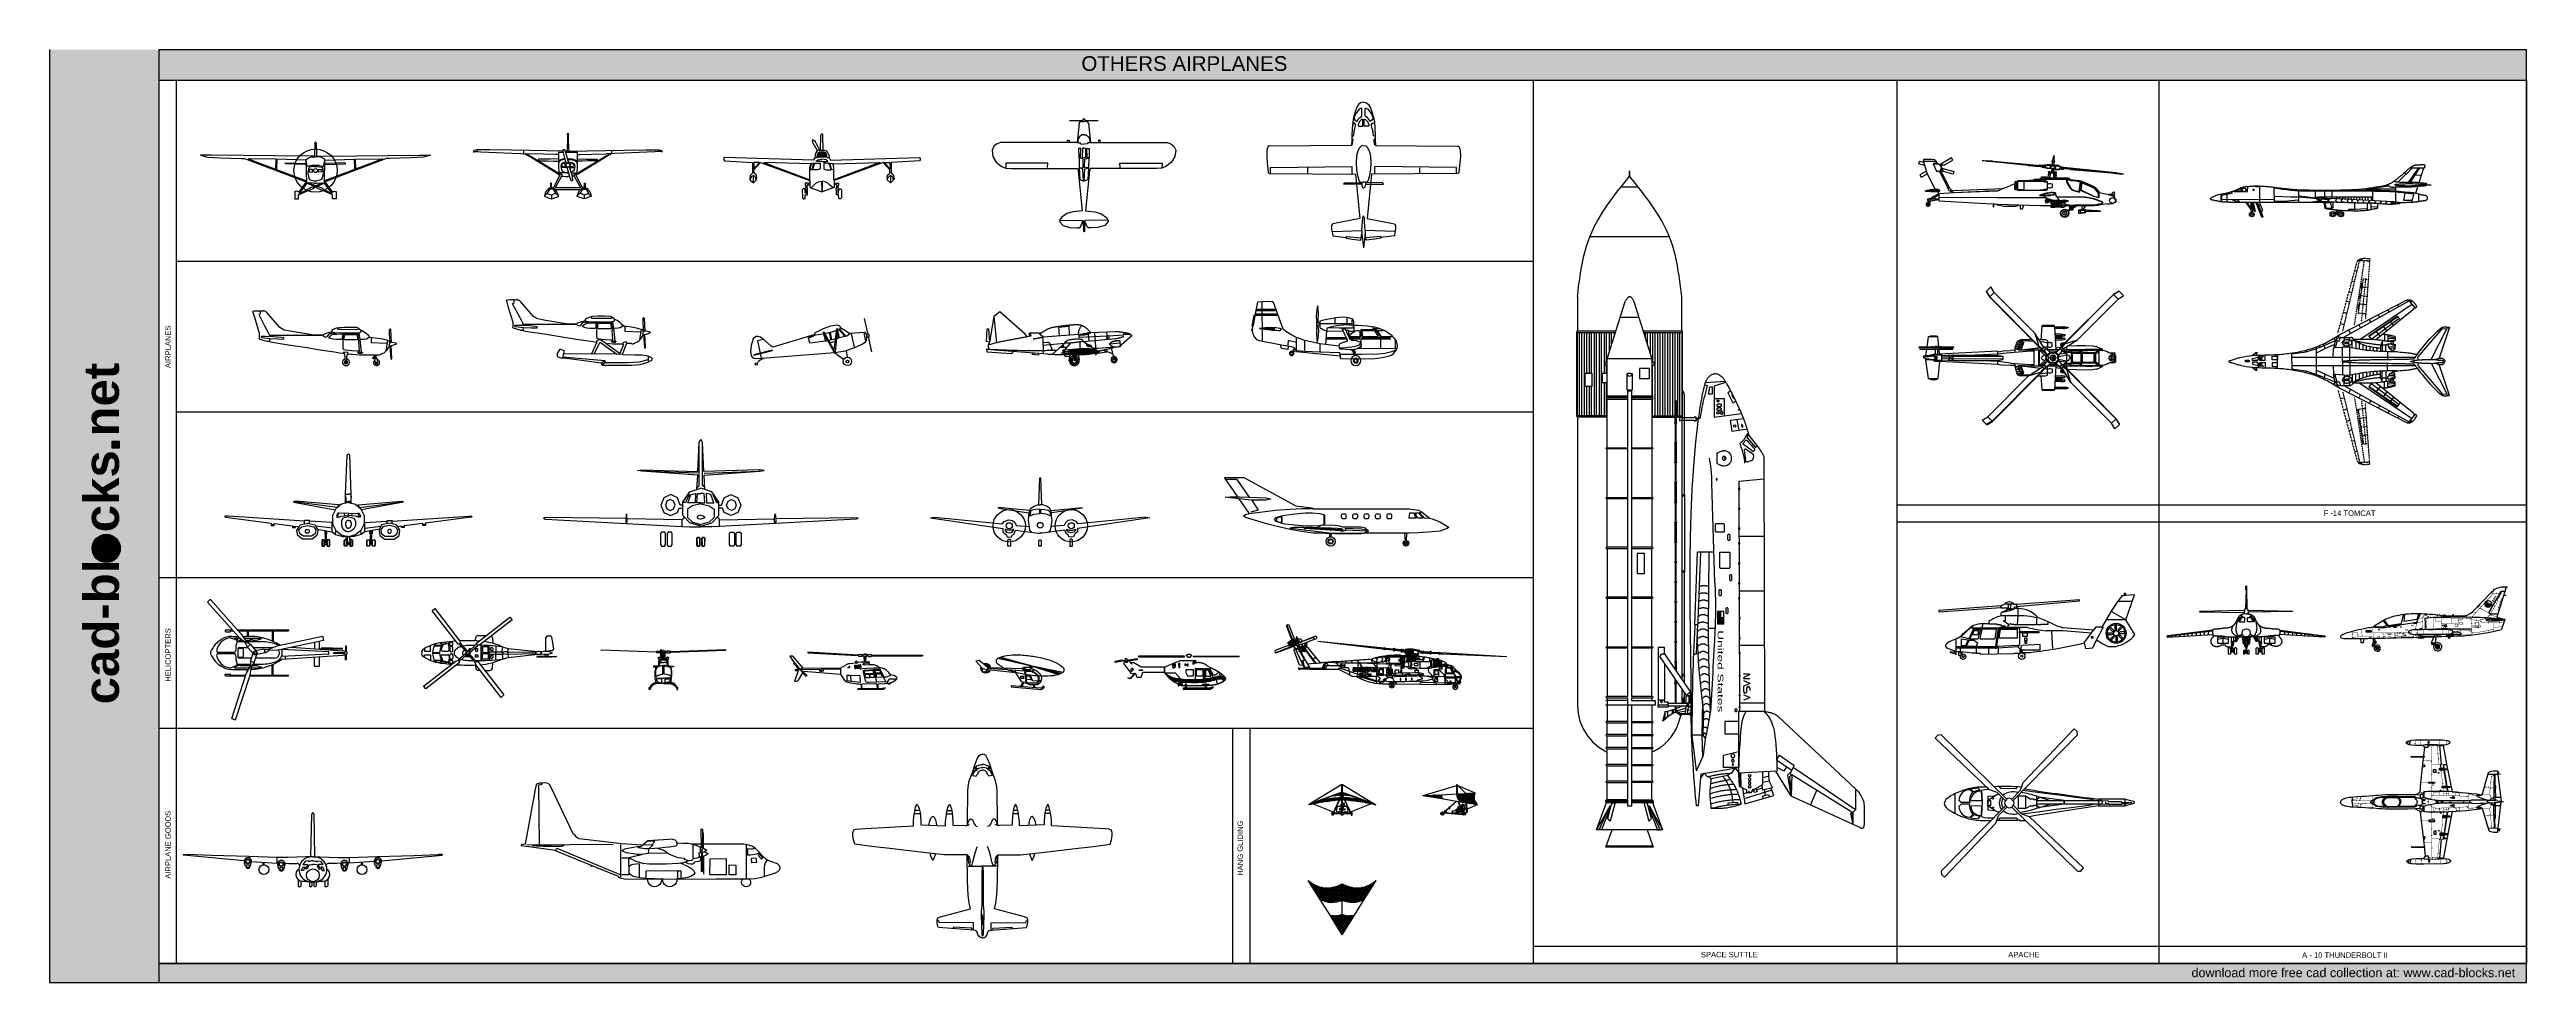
# Model space of a CAD drawing. Header units: millimetres. Extents: x 15433 to 243506, y 235846 to 321695.
import ezdxf
from ezdxf.enums import TextEntityAlignment as Align

# ---------------------------------------------------------------- set-up
doc = ezdxf.new("R2010")
doc.units = ezdxf.units.MM
doc.linetypes.add('ACAD_ISO07W100', pattern=[3, 0, -3])
doc.linetypes.add('HIDDEN', pattern=[0.375, 0.25, -0.125])
doc.layers.add('www.cad-blocks.net', color=7, linetype='Continuous')
doc.styles.get("Standard").update_dxf_attribs({"font": 'arial.ttf'})

# ---------------------------------------------------------------- blocks, each defined once
blk = doc.blocks.new('02FAIR05')
at = {"color": 0, "linetype": 'ByBlock'}
for p, q in [((-3.7, 123.8), (-3.7, 212.7)), ((3.7, 123.8), (3.7, 212.7)), ((-120.8, 153.2), (-120.8, 155.8)), ((-6.8, 148.9), (-120.8, 153.2)), ((6.8, 148.9), (120.8, 153.2)), ((120.8, 153.2), (120.8, 155.8)), ((-7.5, 120.7), (-3.7, 123.8)), ((7.5, 120.7), (3.7, 123.8)), ((-153.4, 56.2), (-153.4, 49.9)), ((-150.8, 49.9), (-150.8, 55.7)), ((-38.2, 39.9), (-38.2, 53.7)), ((38.2, 39.9), (38.2, 53.7)), ((150.8, 49.9), (150.8, 55.7)), ((153.4, 56.2), (153.4, 49.9)), ((-153.4, 49.9), (-152.1, 46.1)), ((-152.1, 46.1), (-150.8, 49.9)), ((152.1, 46.1), (150.8, 49.9)), ((153.4, 49.9), (152.1, 46.1))]:
    blk.add_line(p, q, dxfattribs=at)
for points in [[(-8.3, 115.5), (-6.5, 145), (-120.8, 153.2), (-129.6, 154.5), (-120.8, 155.8), (-6, 152.6), (-3.7, 212.7), (-0.6, 217.1), (0.7, 217.1)], [(8.3, 115.5), (6.5, 145), (120.8, 153.2), (129.6, 154.5), (120.8, 155.8), (6, 152.6), (3.7, 212.7), (0.6, 217.1), (-0.7, 217.1)], [(-37.1, 83.7), (-42.5, 83.7), (-47.5, 98.8), (-61.2, 105.1), (-75.5, 98.8), (-81.8, 83.7), (-75.5, 68.7), (-61.8, 62.5), (-47.5, 68.7), (-44.5, 77.5), (-36.9, 77.5)], [(0, 40.6), (-22.5, 47.8), (-36.9, 62.6), (-36.9, 90.2), (-22.8, 110.8), (0, 118.2)], [(0, 88.7), (-8.1, 88.7), (-6.8, 107.5), (0, 107.6)], [(0, 40.6), (22.5, 47.8), (36.9, 62.6), (36.9, 90.2), (22.8, 110.8), (0, 118.2)], [(0, 88.7), (8.1, 88.7), (6.8, 107.5), (0, 107.6)], [(37.1, 83.7), (42.5, 83.7), (47.5, 98.8), (61.2, 105.1), (75.5, 98.8), (81.8, 83.7), (75.5, 68.7), (61.8, 62.5), (47.5, 68.7), (44.5, 77.5), (36.9, 77.5)], [(-33.8, 59.3), (-38.2, 53.7), (-150.8, 55.8), (-152.1, 66.2), (-153.4, 56.2), (-318, 58.7), (-319.9, 58), (-321.7, 56.8), (-319.9, 55.6), (-318, 54.9), (-38.2, 39.9), (-22.5, 39.3), (0, 39.3)], [(0, 86.1), (-16.9, 82.4), (-27.4, 75.3), (-27.4, 58.3), (-16.9, 49.1), (0, 44.3)], [(0, 63.1), (-4.7, 61.6), (-7.7, 59.9), (-7.7, 58), (-4.7, 56.5), (0, 54.9)], [(0, 86.1), (16.9, 82.4), (27.4, 75.3), (27.4, 58.3), (16.9, 49.1), (0, 44.3)], [(33.8, 59.3), (38.2, 53.7), (150.8, 55.8), (152.1, 66.2), (153.4, 56.2), (318, 58.7), (319.9, 58), (321.7, 56.8), (319.9, 55.6), (318, 54.9), (38.2, 39.9), (22.5, 39.3), (0, 39.3)], [(0, 63.1), (4.7, 61.6), (7.7, 59.9), (7.7, 58), (4.7, 56.5), (0, 54.9)]]:
    blk.add_lwpolyline(points, dxfattribs=at)
for points in [[(-24.2, 105.6), (-31.7, 88.8), (-36.9, 88.7), (-26.4, 105.7)], [(-10.6, 107.5), (-11.8, 88.7), (-26.9, 88.7), (-20.3, 105.6)], [(10.6, 107.5), (11.8, 88.7), (26.9, 88.7), (20.3, 105.6)], [(24.2, 105.6), (31.7, 88.8), (36.9, 88.7), (26.4, 105.7)], [(-62.6, 95), (-69.3, 91.7), (-72.6, 83.7), (-69.3, 75.8), (-62.6, 72.5), (-55.8, 75.8), (-52.5, 83.7), (-55.8, 91.7)], [(62.6, 95), (69.3, 91.7), (72.6, 83.7), (69.3, 75.8), (62.6, 72.5), (55.8, 75.8), (52.5, 83.7), (55.8, 91.7)], [(-80.3, 28.7), (-82.5, 25.9), (-82.5, 3.2), (-80.8, 0), (-74.2, 0), (-72.2, 3.1), (-72.2, 25.9), (-73.5, 28.6)], [(-66.9, 28.7), (-69.1, 25.9), (-69.1, 3.2), (-67.4, 0), (-60.8, 0), (-58.8, 3.1), (-58.8, 25.9), (-60.1, 28.6)], [(-2.4, 1.6), (-3.6, 0), (-6.6, 0), (-8.1, 1.5), (-8.1, 15.9), (-6.9, 17.6), (-3.9, 17.6), (-2.3, 16.2)], [(-7.8, 1.6), (-6.6, 0), (-3.6, 0), (-2.1, 1.5), (-2.1, 15.9), (-3.3, 17.6), (-6.3, 17.6), (-7.9, 16.2)], [(7.8, 1.6), (6.6, 0), (3.6, 0), (2.1, 1.5), (2.1, 15.9), (3.3, 17.6), (6.3, 17.6), (7.9, 16.2)], [(2.4, 1.6), (3.6, 0), (6.6, 0), (8.1, 1.5), (8.1, 15.9), (6.9, 17.6), (3.9, 17.6), (2.3, 16.2)], [(66.9, 28.7), (69.1, 25.9), (69.1, 3.2), (67.4, 0), (60.8, 0), (58.8, 3.1), (58.8, 25.9), (60.1, 28.6)], [(80.3, 28.7), (82.5, 25.9), (82.5, 3.2), (80.8, 0), (74.2, 0), (72.2, 3.1), (72.2, 25.9), (73.5, 28.6)]]:
    blk.add_lwpolyline(points, close=True, dxfattribs=at)
blk = doc.blocks.new('02FAIR04-HALF')
at = {"color": 0, "linetype": 'ByBlock'}
for p, q in [((-13, 239), (0, 239)), ((-13, 229), (-10, 200)), ((-566, 137), (-566, 134)), ((-202, 104), (-202, 115)), ((-179, 104), (-179, 115)), ((-51, 131), (-44, 151)), ((-16, 139), (-18, 150)), ((-10, 200), (0, 207)), ((-75, 83), (-150, 92)), ((-121, 29), (-121, 0)), ((-111, 0), (-111, 29)), ((-109, 57), (-106, 57)), ((-107, 18), (-109, 21)), ((-107, 55), (-106, 55)), ((-107, 37), (-101, 37)), ((-105, 34), (-103, 34)), ((-99, 57), (-102, 57)), ((-101, 55), (-101, 55)), ((-101, 18), (-99, 21)), ((-97, 29), (-97, 0)), ((-87, 0), (-87, 29)), ((-75, 66), (-75, 108)), ((-59, 54), (-58, 71)), ((-17, 0), (-17, 29)), ((-5, 36), (-13, 31)), ((-13, 31), (-13, 29)), ((-5, 32), (-11, 29)), ((-8, 31), (-6, 31)), ((-8, 29), (-8, 0)), ((-8, 28), (-6, 28)), ((-5, 31), (-7, 31)), ((-7, 28), (-5, 28)), ((-6, 47), (-5, 42)), ((-5, 42), (-6, 7)), ((-6, 20), (-4, 16)), ((-6, 7), (-4, 11)), ((-6, 7), (0, 7)), ((-5, 42), (0, 42)), ((-4, 11), (-4, 16)), ((-4, 16), (0, 16)), ((-4, 11), (0, 11))]:
    blk.add_line(p, q, dxfattribs=at)
for points in [[(-13, 197), (-13, 239), (-6, 418), (0, 424)], [(-73, 108), (-75, 108), (-179, 115), (-179, 117), (-202, 117), (-202, 115), (-553, 137), (-566, 137), (-568, 136), (-570, 136), (-568, 134), (-566, 133), (-553, 131), (-355, 105), (-355, 95), (-342, 95), (-342, 104), (-257, 93), (-257, 86), (-244, 86), (-244, 91), (-227, 89), (-222, 97), (-189, 105), (-153, 97), (-143, 77), (-102, 70), (-75, 66), (-59, 53), (-26, 44), (-5, 44)], [(-37, 188), (-45, 190), (-244, 207), (-254, 203), (-244, 200), (-61, 167)], [(-51, 177), (-251, 203)], [(-244, 200), (-244, 207)], [(0, 200), (-32, 192), (-58, 171), (-73, 141), (-73, 102), (-58, 72), (-32, 51), (-5, 44)], [(-46, 188), (-48, 181)], [(0, 134), (-14, 132), (-25, 128), (-32, 115), (-32, 95), (-25, 79), (-14, 70), (0, 66)], [(0, 118), (-6, 117), (-10, 113), (-13, 106), (-13, 97), (-10, 88), (-6, 83), (0, 82)], [(-355, 95), (-352, 99), (-346, 99), (-343, 96)], [(-257, 87), (-254, 90), (-247, 90), (-245, 87)], [(-143, 77), (-141, 71), (-145, 48), (-167, 32), (-211, 32), (-233, 48), (-237, 72), (-227, 89)], [(-109, 71), (-109, 57), (-107, 55), (-107, 37), (-105, 34), (-106, 22), (-109, 21), (-109, 9), (-99, 9), (-99, 21), (-102, 22), (-102, 35), (-101, 37), (-101, 55), (-99, 57), (-99, 70)], [(-107, 9), (-107, 18), (-101, 18), (-101, 9)], [(-106, 71), (-106, 39), (-102, 39), (-102, 71)], [(-106, 21), (-106, 19), (-102, 19), (-102, 21)]]:
    blk.add_lwpolyline(points, dxfattribs=at)
for points in [[(0, 152), (-18, 150), (-44, 151), (-49, 151), (-55, 138), (-51, 131), (-33, 137), (-16, 139), (0, 140)], [(-228, 74), (-215, 89), (-189, 95), (-159, 89), (-150, 74), (-153, 56), (-170, 45), (-207, 45), (-224, 56)], [(-121, 29), (-123, 26), (-123, 3), (-121, 0), (-111, 0), (-109, 3), (-109, 26), (-111, 29)], [(-97, 29), (-99, 26), (-99, 3), (-97, 0), (-87, 0), (-85, 3), (-85, 26), (-87, 29)], [(-8, 29), (-6, 26), (-6, 3), (-8, 0), (-17, 0), (-20, 3), (-20, 26), (-17, 29)]]:
    blk.add_lwpolyline(points, close=True, dxfattribs=at)
blk.add_circle((-189, 68), 8.77, dxfattribs=at)
blk = doc.blocks.new('02FAIR04')
at = {"color": 0, "linetype": 'ByBlock'}
blk.add_blockref('02FAIR04-HALF', (0, 0), dxfattribs=at)
at = {"color": 0, "linetype": 'ByBlock', "xscale": -1}
blk.add_blockref('02FAIR04-HALF', (0, 0), dxfattribs=at)
blk = doc.blocks.new('A$C231A168B')
at = {"linetype": 'ByBlock'}
for p, q in [((10530, 5148), (10508, 3960)), ((10573, 5241), (10530, 5148)), ((10573, 5241), (10623, 5241)), ((10623, 5241), (10667, 5148)), ((10667, 5148), (10688, 3960)), ((0, 4018), (689, 3849)), ((46, 4018), (0, 4018)), ((1005, 4038), (46, 4018)), ((689, 3849), (1832, 3781)), ((9732, 3944), (1005, 4038)), ((1832, 3781), (3752, 3729)), ((3752, 3729), (4072, 3736)), ((4072, 3736), (9735, 1569)), ((4392, 3697), (9776, 1675)), ((6951, 3658), (4392, 3697)), ((6951, 3658), (6924, 2744)), ((7043, 3660), (7016, 2746)), ((9740, 3579), (7043, 3660)), ((7826, 3311), (9747, 3259)), ((7828, 3220), (7826, 3311)), ((9748, 3169), (7828, 3220)), ((9822, 2977), (9730, 3616)), ((10508, 3960), (9732, 3944)), ((9739, 3624), (9918, 3765)), ((9783, 1478), (9739, 3624)), ((9936, 3022), (9822, 2977)), ((9938, 2785), (9902, 2349)), ((9902, 2349), (9979, 1940)), ((9918, 3765), (10191, 3862)), ((10255, 3068), (9936, 3022)), ((10027, 2924), (9938, 2785)), ((10324, 2726), (10004, 2703)), ((10004, 2703), (10004, 2497)), ((10004, 2497), (10324, 2474)), ((10437, 2999), (10027, 2924)), ((10191, 3862), (10602, 3871)), ((10941, 3068), (10255, 3068)), ((10324, 2474), (10324, 2726)), ((10437, 2999), (10759, 2999)), ((11005, 3862), (10594, 3871)), ((10688, 3960), (11464, 3944)), ((10759, 2999), (11169, 2924)), ((10872, 2726), (11192, 2703)), ((10872, 2474), (10872, 2726)), ((11192, 2497), (10872, 2474)), ((10941, 3068), (11260, 3022)), ((11278, 3765), (11005, 3862)), ((11169, 2924), (11258, 2785)), ((11192, 2703), (11192, 2497)), ((11294, 2349), (11217, 1940)), ((11258, 2785), (11294, 2349)), ((11260, 3022), (11374, 2977)), ((11457, 3624), (11278, 3765)), ((11374, 2977), (11466, 3616)), ((11413, 1478), (11457, 3624)), ((16804, 3697), (11420, 1675)), ((11448, 3169), (13368, 3220)), ((13370, 3311), (11449, 3259)), ((11456, 3579), (14153, 3660)), ((17124, 3736), (11461, 1569)), ((11464, 3944), (20191, 4038)), ((13368, 3220), (13370, 3311)), ((14153, 3660), (14180, 2746)), ((14245, 3658), (16804, 3697)), ((14245, 3658), (14272, 2744)), ((17444, 3729), (17124, 3736)), ((19364, 3781), (17444, 3729)), ((20507, 3849), (19364, 3781)), ((20191, 4038), (21150, 4018)), ((21196, 4018), (20507, 3849)), ((21150, 4018), (21196, 4018)), ((8703, 679), (8701, 6)), ((8701, 6), (9037, 0)), ((8867, 720), (8703, 679)), ((9006, 678), (8867, 720)), ((9015, 592), (9006, 678)), ((9735, 1569), (9015, 592)), ((9029, 366), (9911, 786)), ((9037, 0), (9029, 366)), ((9804, 1454), (9098, 497)), ((9098, 497), (9881, 868)), ((10445, 1463), (9783, 1478)), ((10494, 1153), (9804, 1454)), ((9881, 868), (9909, 924)), ((9909, 924), (10345, 1133)), ((9911, 786), (9976, 778)), ((10598, 1199), (9964, 1477)), ((9976, 778), (10433, 989)), ((9979, 1940), (10050, 1803)), ((10050, 1803), (10188, 1715)), ((10188, 1715), (10464, 1675)), ((10345, 1133), (10380, 1103)), ((10380, 1103), (10494, 1153)), ((10432, 1035), (10598, 1107)), ((10433, 989), (10432, 1035)), ((10445, 1463), (10751, 1463)), ((10464, 1675), (10732, 1675)), ((10598, 1199), (11232, 1477)), ((10764, 1035), (10598, 1107)), ((10702, 1153), (11392, 1454)), ((10816, 1103), (10702, 1153)), ((11008, 1715), (10732, 1675)), ((10751, 1463), (11413, 1478)), ((10763, 989), (10764, 1035)), ((11220, 778), (10763, 989)), ((10851, 1133), (10816, 1103)), ((11287, 924), (10851, 1133)), ((11146, 1803), (11008, 1715)), ((11217, 1940), (11146, 1803)), ((11285, 786), (11220, 778)), ((12167, 366), (11285, 786)), ((11315, 868), (11287, 924)), ((12098, 497), (11315, 868)), ((11392, 1454), (12098, 497)), ((11461, 1569), (12181, 592)), ((12159, 0), (12167, 366)), ((12495, 6), (12159, 0)), ((12181, 592), (12190, 678)), ((12190, 678), (12329, 720)), ((12329, 720), (12493, 679)), ((12493, 679), (12495, 6))]:
    blk.add_line(p, q, dxfattribs=at)
for radius in [1987, 183]:
    blk.add_circle((10598, 2611), radius, dxfattribs=at)
blk = doc.blocks.new('A$C6DCE53C4')
at = {"color": 0, "linetype": 'ByBlock'}
for p, q in [((2, 4966), (0, 4946)), ((0, 4946), (32, 4937)), ((46, 4985), (2, 4966)), ((32, 4937), (181, 4461)), ((142, 5008), (46, 4985)), ((408, 5024), (142, 5008)), ((777, 5024), (408, 5024)), ((613, 4679), (750, 4786)), ((1123, 3708), (613, 4679)), ((750, 4786), (750, 5008)), ((966, 5016), (777, 5024)), ((995, 5060), (966, 5016)), ((1046, 5056), (995, 5060)), ((1060, 5009), (1046, 5056)), ((1153, 5001), (1060, 5009)), ((1234, 4979), (1153, 5001)), ((1323, 4883), (1234, 4979)), ((2518, 3497), (1323, 4883)), ((181, 4461), (619, 2994)), ((634, 2676), (612, 2491)), ((612, 2491), (664, 2446)), ((619, 2994), (634, 2676)), ((664, 2446), (1360, 2246)), ((828, 2676), (794, 2661)), ((794, 2661), (794, 2616)), ((794, 2616), (847, 2589)), ((1218, 2672), (828, 2676)), ((847, 2589), (1634, 2502)), ((1505, 2967), (1123, 3708)), ((1913, 2657), (1218, 2672)), ((1584, 2824), (1505, 2967)), ((1611, 2680), (1584, 2824)), ((1592, 2242), (1615, 2487)), ((1632, 2799), (6406, 2794)), ((1634, 2502), (2333, 2461)), ((2715, 2585), (1913, 2657)), ((2333, 2461), (2783, 2446)), ((2917, 3272), (2518, 3497)), ((2862, 2563), (2715, 2585)), ((2783, 2446), (2877, 2457)), ((2881, 2525), (2862, 2563)), ((2877, 2457), (2885, 2487)), ((2885, 2487), (2881, 2525)), ((3485, 3162), (2917, 3272)), ((5310, 2859), (3485, 3162)), ((5548, 2821), (5310, 2859)), ((6443, 2810), (5548, 2821)), ((6651, 2909), (6443, 2810)), ((6457, 2789), (6548, 2735)), ((6548, 2735), (6669, 2662)), ((6855, 2989), (6651, 2909)), ((6669, 2662), (6765, 2632)), ((6765, 2632), (6819, 2644)), ((6819, 2644), (6910, 2729)), ((7094, 3053), (6855, 2989)), ((6910, 2729), (7085, 2940)), ((7049, 2572), (7115, 2674)), ((7067, 2542), (7049, 2572)), ((7230, 2494), (7067, 2542)), ((7085, 2940), (7157, 3060)), ((7298, 3113), (7094, 3053)), ((7097, 2934), (7230, 2970)), ((7115, 2674), (7296, 2831)), ((7230, 2970), (7435, 3006)), ((7435, 2439), (7230, 2494)), ((7296, 3097), (7338, 3066)), ((7296, 2831), (7477, 2886)), ((7303, 3252), (7298, 3113)), ((7342, 3297), (7303, 3252)), ((7338, 3066), (7574, 3042)), ((7725, 3436), (7342, 3297)), ((7435, 3006), (7658, 3024)), ((7694, 2409), (7435, 2439)), ((7477, 2886), (7785, 2910)), ((7574, 3042), (8219, 3024)), ((8153, 2397), (7694, 2409)), ((7974, 3495), (7725, 3436)), ((7785, 2910), (8129, 2928)), ((7869, 3344), (7875, 3446)), ((7942, 3326), (7869, 3344)), ((8231, 3314), (7942, 3326)), ((8461, 3520), (7974, 3495)), ((8129, 2928), (8237, 2916)), ((8201, 2397), (8153, 2397)), ((8243, 2421), (8201, 2397)), ((8219, 3024), (8841, 3018)), ((9058, 3308), (8231, 3314)), ((8237, 2916), (8262, 2892)), ((8268, 2500), (8243, 2421)), ((8262, 2892), (8280, 2825)), ((8280, 2825), (8268, 2500)), ((8362, 1609), (8370, 2301)), ((8370, 2825), (8394, 2910)), ((8370, 2301), (8370, 2825)), ((8394, 2910), (8443, 2958)), ((8443, 2958), (8593, 2970)), ((9073, 3524), (8461, 3520)), ((8461, 2427), (8467, 2837)), ((8479, 2385), (8461, 2427)), ((8467, 2837), (8515, 2879)), ((8539, 2367), (8479, 2385)), ((8515, 2879), (9547, 2873)), ((9637, 2367), (8539, 2367)), ((8593, 2970), (9529, 2982)), ((8841, 3018), (9402, 3018)), ((9649, 3314), (9058, 3308)), ((9588, 3499), (9073, 3524)), ((9402, 3018), (9692, 3024)), ((9529, 2982), (9619, 2976)), ((9547, 2873), (9607, 2843)), ((9704, 3470), (9588, 3499)), ((9607, 2843), (9643, 2783)), ((9619, 2976), (9674, 2946)), ((9680, 2391), (9637, 2367)), ((9643, 2783), (9680, 2445)), ((9704, 3356), (9649, 3314)), ((9674, 2946), (9764, 2240)), ((9680, 2445), (9680, 2391)), ((9692, 3024), (9891, 3066)), ((9758, 3434), (9704, 3470)), ((9740, 3428), (9704, 3356)), ((10020, 3216), (9758, 3434)), ((9842, 2982), (9861, 3054)), ((9885, 2584), (9842, 2982)), ((9909, 2409), (9885, 2584)), ((9891, 3066), (9999, 3121)), ((9905, 2406), (10016, 1269)), ((9975, 2403), (9909, 2409)), ((10325, 2421), (9975, 2403)), ((9999, 3121), (10023, 3205)), ((10096, 3198), (10020, 3216)), ((10223, 3118), (10096, 3198)), ((10480, 2955), (10223, 3118)), ((10512, 2451), (10325, 2421)), ((10679, 2767), (10480, 2955)), ((10663, 2536), (10512, 2451)), ((10778, 2644), (10663, 2536)), ((10839, 2607), (10679, 2767)), ((11033, 2576), (10843, 2599)), ((10941, 2585), (10941, 2144)), ((11551, 2508), (11033, 2576)), ((12005, 2426), (11551, 2508)), ((12459, 2304), (12005, 2426)), ((12434, 2307), (12297, 1351)), ((12586, 2268), (12459, 2304)), ((1360, 2246), (1583, 2246)), ((1583, 2246), (1627, 2187)), ((1627, 2187), (2183, 2098)), ((2183, 2098), (3509, 1891)), ((3509, 1891), (4813, 1691)), ((4813, 1691), (6281, 1455)), ((6281, 1455), (7567, 1266)), ((7567, 1266), (8034, 1193)), ((8034, 1193), (8363, 1149)), ((8371, 1549), (8362, 1609)), ((8363, 1149), (8391, 1146)), ((8440, 1466), (8371, 1549)), ((8574, 1415), (8440, 1466)), ((9123, 1350), (8574, 1415)), ((8786, 1102), (9117, 1065)), ((9117, 1065), (9217, 1054)), ((9714, 1327), (9123, 1350)), ((9217, 1054), (9859, 997)), ((9678, 1197), (9711, 1241)), ((9705, 1169), (9678, 1197)), ((9811, 1130), (9705, 1169)), ((9711, 1241), (9783, 1269)), ((9802, 1346), (9714, 1327)), ((9756, 2236), (9821, 1378)), ((9783, 1269), (9828, 1275)), ((9821, 1378), (9802, 1346)), ((9933, 1114), (9811, 1130)), ((9828, 1275), (9821, 1378)), ((9828, 1275), (9833, 1225)), ((9833, 1225), (9850, 1247)), ((9850, 1247), (9985, 1242)), ((9859, 997), (10725, 992)), ((10011, 1114), (9933, 1114)), ((9985, 1242), (10024, 1209)), ((10088, 1141), (10011, 1114)), ((10016, 1269), (10083, 1241)), ((10024, 1209), (10016, 1269)), ((10083, 1241), (10122, 1214)), ((10127, 1180), (10088, 1141)), ((10122, 1214), (10127, 1180)), ((10725, 992), (11601, 984)), ((10941, 2144), (12392, 2076)), ((11200, 858), (11431, 900)), ((11208, 896), (11425, 936)), ((11237, 827), (11419, 861)), ((11293, 626), (11438, 653)), ((11601, 984), (11696, 997)), ((11696, 997), (11896, 1075)), ((11896, 1075), (12118, 1183)), ((12118, 1183), (12263, 1306)), ((12263, 1306), (12404, 1460)), ((12404, 1460), (12527, 1628)), ((12527, 1628), (12617, 1773)), ((12631, 2236), (12586, 2268)), ((12617, 1773), (12636, 1823)), ((12900, 1860), (12628, 1804)), ((12640, 2172), (12631, 2236)), ((12636, 1823), (12645, 2168)), ((12663, 2168), (12640, 2172)), ((12682, 2166), (12663, 2168)), ((12885, 2145), (12777, 2156)), ((13062, 2113), (12885, 2145)), ((13073, 1910), (12900, 1860)), ((13185, 2082), (13062, 2113)), ((13191, 1955), (13073, 1910)), ((13271, 2032), (13185, 2082)), ((13272, 2013), (13191, 1955)), ((13271, 2032), (13272, 2013))]:
    blk.add_line(p, q, dxfattribs=at)
for points in [[(12686, 2115), (12654, 2533), (12635, 2915), (12635, 3333), (12649, 3383), (12686, 3397), (12722, 3360), (12778, 2143)], [(8417, 1232), (8391, 1198), (8391, 1104), (8443, 1074), (8485, 976), (8524, 810), (8543, 243), (8705, 251), (8703, 806), (8720, 976), (8763, 1079), (8792, 1108), (8788, 1177), (8771, 1211)], [(11262, 585), (11249, 546), (11267, 453), (11359, 248), (11424, 201), (11463, 209), (11506, 273), (11523, 499), (11505, 593), (11479, 623)]]:
    blk.add_lwpolyline(points, close=True, dxfattribs=at)
for points in [[(8391, 1198), (8447, 1113), (8485, 976)], [(8788, 1177), (8741, 1096), (8720, 976)], [(11262, 585), (11073, 651), (11065, 705), (11200, 858)], [(11296, 612), (11111, 680), (11110, 690), (11237, 827)], [(11214, 860), (11208, 896)], [(11225, 899), (11209, 987)], [(11237, 827), (11231, 863)], [(11311, 630), (11275, 834)], [(11299, 592), (11293, 626)], [(11419, 650), (11384, 854)], [(11406, 933), (11397, 986)], [(11419, 861), (11413, 897)], [(11431, 900), (11425, 936)], [(11444, 617), (11438, 653)], [(12695, 1817), (12690, 1408), (12718, 1009), (12750, 664), (12773, 591), (12810, 591), (12842, 646), (12787, 1835)]]:
    blk.add_lwpolyline(points, dxfattribs=at)
for centre, radius in [((8618, 320), 38.4), ((11433, 277), 25.6)]:
    blk.add_circle(centre, radius, dxfattribs=at)
for centre, radius, start, end in [((8618, 320), 320, 105.86323, 74.42386), ((8618, 320), 158, 121.06517, 56.74177), ((8618, 320), 141, 125.00297, 52.0181), ((11433, 277), 277, 128.89498, 72.8911), ((11433, 277), 128, 152.85379, 51.05915), ((11433, 277), 107, 162.78346, 42.71196)]:
    blk.add_arc(centre, radius, start, end, dxfattribs=at)
blk = doc.blocks.new('A$C00B2700D')
at = {"color": 0, "linetype": 'ByBlock'}
for p, q in [((5978, 11656), (6028, 12005)), ((5978, 11358), (5978, 11656)), ((6028, 12005), (6077, 12254)), ((6077, 12304), (7323, 12454)), ((6077, 12254), (6077, 12304)), ((6077, 11906), (8767, 11806)), ((7321, 12529), (7871, 12604)), ((7323, 12454), (7321, 12529)), ((7323, 12372), (8686, 12500)), ((7323, 12454), (7323, 12372)), ((7871, 12604), (8668, 12703)), ((8668, 12703), (8769, 12105)), ((8767, 11806), (8769, 12105)), ((8767, 11806), (8791, 11407)), ((8769, 12105), (8917, 13400)), ((8791, 11407), (8816, 11009)), ((9065, 12105), (8917, 13400)), ((9042, 11407), (9018, 11009)), ((9066, 11806), (9042, 11407)), ((9166, 12703), (9065, 12105)), ((9066, 11806), (9065, 12105)), ((11756, 11906), (9066, 11806)), ((10511, 12372), (9148, 12500)), ((9963, 12604), (9166, 12703)), ((10512, 12529), (9963, 12604)), ((10511, 12454), (10512, 12529)), ((11756, 12304), (10511, 12454)), ((10511, 12454), (10511, 12372)), ((11756, 12254), (11756, 12304)), ((11806, 12005), (11756, 12254)), ((11856, 11656), (11806, 12005)), ((11856, 11358), (11856, 11656)), ((6028, 11258), (5978, 11358)), ((6077, 11208), (6028, 11258)), ((8568, 10710), (6077, 11208)), ((8170, 6625), (8568, 10710)), ((8816, 11009), (8838, 10660)), ((8838, 10660), (8888, 10511)), ((8888, 10511), (8914, 10461)), ((8945, 10511), (8920, 10461)), ((8995, 10660), (8945, 10511)), ((9018, 11009), (8995, 10660)), ((9265, 10710), (11756, 11208)), ((9664, 6625), (9265, 10710)), ((11756, 11208), (11806, 11258)), ((11806, 11258), (11856, 11358)), ((7117, 7552), (7077, 7512)), ((7077, 7512), (7157, 7432)), ((8757, 7552), (7117, 7552)), ((7157, 7432), (8717, 7392)), ((8277, 6232), (8397, 6872)), ((8397, 6872), (8517, 7272)), ((8517, 7272), (8597, 7352)), ((8597, 7352), (8917, 7352)), ((8717, 7352), (8797, 7832)), ((8797, 7832), (8877, 7872)), ((8877, 7872), (8917, 7872)), ((8957, 7872), (8917, 7872)), ((9237, 7352), (8917, 7352)), ((9037, 7832), (8957, 7872)), ((9117, 7352), (9037, 7832)), ((9077, 7552), (10717, 7552)), ((10677, 7432), (9117, 7392)), ((9317, 7272), (9237, 7352)), ((9437, 6872), (9317, 7272)), ((9557, 6232), (9437, 6872)), ((10757, 7512), (10677, 7432)), ((10717, 7552), (10757, 7512)), ((0, 4981), (48, 5629)), ((23, 4433), (0, 4981)), ((48, 5629), (100, 6127)), ((100, 6127), (149, 6476)), ((149, 6476), (241, 6571)), ((249, 6575), (8170, 6625)), ((349, 6545), (349, 6028)), ((349, 6028), (7864, 5909)), ((3758, 6058), (3758, 6545)), ((7864, 6622), (7864, 5909)), ((8237, 5592), (8277, 6232)), ((8277, 4952), (8237, 5592)), ((8397, 4472), (8277, 4952)), ((9437, 4472), (9557, 4952)), ((9597, 5592), (9557, 6232)), ((9557, 4952), (9597, 5592)), ((17584, 6575), (9664, 6625)), ((9969, 6622), (9969, 5909)), ((17485, 6028), (9969, 5909)), ((14076, 6058), (14076, 6545)), ((17485, 6545), (17485, 6028)), ((17684, 6476), (17592, 6571)), ((17734, 6127), (17684, 6476)), ((17785, 5629), (17734, 6127)), ((17833, 4981), (17785, 5629)), ((17811, 4433), (17833, 4981)), ((50, 4284), (23, 4433)), ((100, 4136), (50, 4284)), ((149, 4059), (100, 4136)), ((249, 4035), (149, 4059)), ((7821, 3985), (249, 4035)), ((7845, 3434), (7821, 3985)), ((7821, 3961), (7843, 3937)), ((7843, 3937), (7893, 3836)), ((7843, 3113), (7943, 3137)), ((7845, 3088), (7845, 3434)), ((7895, 3384), (7845, 3359)), ((7872, 2441), (7845, 3088)), ((7919, 1820), (7872, 2441)), ((7893, 3836), (7917, 3763)), ((7919, 3408), (7895, 3384)), ((7917, 3763), (7943, 3559)), ((7919, 3408), (7943, 3460)), ((7943, 3559), (7943, 3460)), ((7943, 3137), (7993, 3090)), ((7993, 3090), (8043, 2765)), ((8043, 2765), (8118, 2414)), ((8118, 2414), (8168, 2190)), ((8557, 4192), (8397, 4472)), ((8717, 4032), (8557, 4192)), ((8917, 3992), (8717, 4032)), ((8917, 3992), (9117, 4032)), ((9117, 4032), (9277, 4192)), ((9277, 4192), (9437, 4472)), ((9715, 2414), (9665, 2190)), ((9791, 2765), (9715, 2414)), ((9841, 3090), (9791, 2765)), ((9890, 3137), (9841, 3090)), ((9916, 3763), (9890, 3559)), ((9890, 3559), (9890, 3460)), ((9915, 3408), (9890, 3460)), ((9990, 3113), (9890, 3137)), ((9915, 3408), (9939, 3384)), ((9915, 1820), (9961, 2441)), ((9940, 3836), (9916, 3763)), ((9939, 3384), (9988, 3359)), ((9990, 3937), (9940, 3836)), ((9961, 2441), (9988, 3088)), ((9988, 3434), (10013, 3985)), ((9988, 3088), (9988, 3434)), ((10013, 3961), (9990, 3937)), ((10013, 3985), (17584, 4035)), ((17584, 4035), (17684, 4059)), ((17684, 4059), (17734, 4136)), ((17734, 4136), (17784, 4284)), ((17784, 4284), (17811, 4433)), ((7920, 2041), (7890, 2207)), ((8020, 1295), (7919, 1820)), ((7970, 1943), (7920, 2041)), ((8017, 1917), (7970, 1943)), ((8120, 1965), (8017, 1917)), ((8168, 797), (8020, 1295)), ((8067, 1519), (8118, 1617)), ((8068, 1368), (8067, 1519)), ((8218, 1045), (8068, 1368)), ((8118, 1617), (8269, 1743)), ((8168, 2063), (8120, 1965)), ((8168, 2190), (8168, 2063)), ((8293, 448), (8168, 797)), ((8518, 646), (8218, 1045)), ((8269, 1743), (8319, 1743)), ((8467, 201), (8293, 448)), ((8319, 1743), (8446, 1540)), ((8417, 2068), (8422, 2166)), ((8544, 1766), (8417, 2068)), ((8422, 2166), (8491, 2216)), ((8446, 1540), (8570, 1414)), ((8643, 74), (8467, 201)), ((8491, 2216), (8819, 2217)), ((8693, 548), (8518, 646)), ((8721, 1591), (8544, 1766)), ((8570, 1414), (8745, 1316)), ((8767, 24), (8643, 74)), ((8743, 548), (8693, 548)), ((8844, 1567), (8721, 1591)), ((8767, 598), (8743, 548)), ((8745, 1316), (8769, 1244)), ((8769, 1244), (8767, 598)), ((8917, 0), (8767, 24)), ((8819, 2217), (8868, 2165)), ((8867, 1594), (8844, 1567)), ((8868, 2165), (8867, 1593)), ((8917, 0), (9066, 24)), ((9015, 2217), (8965, 2165)), ((8965, 2165), (8967, 1593)), ((8967, 1594), (8989, 1567)), ((8989, 1567), (9113, 1591)), ((9342, 2216), (9015, 2217)), ((9089, 1316), (9065, 1244)), ((9065, 1244), (9066, 598)), ((9066, 598), (9090, 548)), ((9066, 24), (9190, 74)), ((9264, 1414), (9089, 1316)), ((9090, 548), (9140, 548)), ((9113, 1591), (9290, 1766)), ((9140, 548), (9315, 646)), ((9190, 74), (9367, 201)), ((9388, 1540), (9264, 1414)), ((9290, 1766), (9416, 2068)), ((9315, 646), (9616, 1045)), ((9412, 2166), (9342, 2216)), ((9367, 201), (9540, 448)), ((9514, 1743), (9388, 1540)), ((9416, 2068), (9412, 2166)), ((9564, 1743), (9514, 1743)), ((9540, 448), (9665, 797)), ((9715, 1617), (9564, 1743)), ((9616, 1045), (9765, 1368)), ((9665, 2190), (9665, 2063)), ((9665, 2063), (9714, 1965)), ((9665, 797), (9813, 1295)), ((9714, 1965), (9816, 1917)), ((9767, 1519), (9715, 1617)), ((9765, 1368), (9767, 1519)), ((9813, 1295), (9915, 1820)), ((9816, 1917), (9863, 1943)), ((9863, 1943), (9913, 2041)), ((9913, 2041), (9943, 2207))]:
    blk.add_line(p, q, dxfattribs=at)
blk = doc.blocks.new('A$C772E574E')
at = {"color": 0, "linetype": 'ByBlock'}
for p, q in [((6207, 9322), (8317, 9352)), ((6209, 9431), (6544, 9788)), ((6243, 9285), (6209, 9431)), ((6383, 9064), (6243, 9285)), ((6544, 9788), (7166, 9994)), ((7166, 9994), (7822, 10016)), ((7822, 10016), (8040, 10012)), ((8040, 10012), (8147, 9937)), ((8147, 9937), (8390, 9350)), ((8390, 9350), (8411, 10368)), ((8411, 10368), (8447, 10367)), ((8508, 10368), (8472, 10367)), ((8529, 9350), (8508, 10368)), ((8772, 9937), (8529, 9350)), ((10712, 9322), (8602, 9352)), ((8879, 10012), (8772, 9937)), ((9097, 10016), (8879, 10012)), ((9753, 9994), (9097, 10016)), ((10375, 9788), (9753, 9994)), ((10710, 9431), (10375, 9788)), ((10535, 9064), (10676, 9285)), ((10676, 9285), (10710, 9431)), ((6885, 8690), (6383, 9064)), ((7464, 8533), (6885, 8690)), ((8298, 8443), (7464, 8533)), ((7932, 4777), (8298, 8443)), ((8621, 8443), (9455, 8533)), ((8987, 4777), (8621, 8443)), ((9455, 8533), (10034, 8690)), ((10034, 8690), (10535, 9064)), ((7855, 4560), (7892, 4596)), ((7892, 4596), (7932, 4777)), ((8036, 4520), (8094, 5574)), ((8364, 4586), (8036, 4520)), ((8094, 5574), (8424, 5712)), ((8424, 5712), (8364, 4586)), ((8825, 5574), (8495, 5712)), ((8495, 5712), (8555, 4586)), ((8555, 4586), (8883, 4520)), ((8883, 4520), (8825, 5574)), ((9027, 4596), (8987, 4777)), ((9064, 4560), (9027, 4596)), ((0, 2867), (85, 3447)), ((174, 2500), (0, 2867)), ((85, 3447), (387, 3987)), ((461, 2276), (174, 2500)), ((387, 3987), (904, 4376)), ((904, 4376), (1271, 4514)), ((1262, 4078), (1270, 4478)), ((5153, 4070), (1262, 4078)), ((1271, 4514), (1744, 4541)), ((1744, 4541), (7855, 4560)), ((5125, 4471), (5153, 4070)), ((7962, 2703), (7980, 3576)), ((8180, 2699), (7962, 2703)), ((7980, 3576), (8161, 3535)), ((8017, 3611), (8035, 4484)), ((8382, 3676), (8017, 3611)), ((8035, 4484), (8398, 4476)), ((8133, 2190), (8135, 2299)), ((8135, 2299), (8463, 2329)), ((8161, 3535), (8180, 2699)), ((8307, 3569), (8452, 3530)), ((8325, 2696), (8307, 3569)), ((8470, 2656), (8325, 2696)), ((8398, 4476), (8382, 3676)), ((8449, 2656), (8594, 2696)), ((8784, 2299), (8456, 2329)), ((8612, 3569), (8467, 3530)), ((8884, 4484), (8521, 4476)), ((8521, 4476), (8537, 3676)), ((8537, 3676), (8902, 3611)), ((8594, 2696), (8612, 3569)), ((8758, 3535), (8739, 2699)), ((8739, 2699), (8957, 2703)), ((8939, 3576), (8758, 3535)), ((8786, 2190), (8784, 2299)), ((8902, 3611), (8884, 4484)), ((8957, 2703), (8939, 3576)), ((15175, 4541), (9064, 4560)), ((11794, 4471), (11766, 4070)), ((11766, 4070), (15657, 4078)), ((15648, 4514), (15175, 4541)), ((16015, 4376), (15648, 4514)), ((15657, 4078), (15649, 4478)), ((16532, 3987), (16015, 4376)), ((16458, 2276), (16745, 2500)), ((16834, 3447), (16532, 3987)), ((16745, 2500), (16919, 2867)), ((16919, 2867), (16834, 3447)), ((786, 2160), (461, 2276)), ((7841, 2160), (786, 2160)), ((6924, 2143), (6958, 1960)), ((6958, 1960), (7103, 1957)), ((7103, 1957), (7122, 2157)), ((8341, 127), (7150, 127)), ((8023, 382), (7841, 2160)), ((7910, 1940), (7914, 2200)), ((7979, 1757), (7910, 1940)), ((7914, 2200), (8133, 2190)), ((8049, 1647), (7979, 1757)), ((8023, 374), (8130, 263)), ((8263, 1460), (8049, 1647)), ((8130, 263), (8311, 223)), ((8482, 1456), (8263, 1460)), ((8311, 223), (8456, 220)), ((8362, 0), (8325, 218)), ((8362, 0), (8550, 0)), ((8437, 1456), (8655, 1460)), ((8608, 223), (8463, 220)), ((8550, 0), (8587, 218)), ((9769, 127), (8572, 127)), ((8789, 263), (8608, 223)), ((8655, 1460), (8870, 1647)), ((9005, 2200), (8786, 2190)), ((8896, 374), (8789, 263)), ((8870, 1647), (8940, 1757)), ((8896, 382), (9078, 2160)), ((8940, 1757), (9009, 1940)), ((9009, 1940), (9005, 2200)), ((9078, 2160), (16133, 2160)), ((9809, 1957), (9790, 2157)), ((9955, 1960), (9809, 1957)), ((9988, 2143), (9955, 1960)), ((16133, 2160), (16458, 2276))]:
    blk.add_line(p, q, dxfattribs=at)
blk = doc.blocks.new('A$C62BC0F81')
at = {"color": 0, "linetype": 'ByBlock'}
for p, q in [((8162, 5403), (8131, 5350)), ((8131, 5350), (8162, 5222)), ((8260, 5418), (8162, 5403)), ((8162, 5222), (8607, 4470)), ((8441, 5263), (8260, 5418)), ((8815, 4511), (8441, 5263)), ((8913, 4523), (8944, 5838)), ((8944, 5838), (8970, 5936)), ((8970, 5936), (9027, 5993)), ((9110, 5936), (9053, 5993)), ((9136, 5838), (9110, 5936)), ((9167, 4523), (9136, 5838)), ((42, 3828), (0, 3756)), ((0, 3756), (0, 3616)), ((0, 3616), (57, 3506)), ((8245, 3574), (42, 3828)), ((57, 3506), (2652, 3367)), ((2611, 2331), (2445, 2150)), ((2652, 2414), (2611, 2331)), ((2652, 3367), (2652, 2414)), ((2766, 2777), (3299, 3367)), ((2781, 3367), (2766, 2777)), ((2781, 2683), (3393, 3367)), ((3299, 3367), (2781, 3367)), ((2792, 2373), (2781, 2683)), ((3004, 2180), (2792, 2373)), ((3393, 3367), (7923, 1704)), ((3703, 3367), (7935, 1746)), ((8007, 3238), (3703, 3367)), ((7935, 2864), (8007, 3238)), ((7935, 1746), (7935, 2864)), ((8007, 3129), (7965, 2879)), ((7965, 2879), (7991, 2694)), ((7991, 2694), (8146, 2709)), ((8086, 3265), (8007, 3129)), ((8335, 3295), (8086, 3265)), ((8146, 2709), (8245, 3155)), ((8188, 2694), (8313, 3129)), ((8313, 2694), (8188, 2694)), ((8286, 3673), (8245, 3574)), ((8245, 3155), (8335, 3295)), ((8384, 3741), (8286, 3673)), ((8313, 3129), (8426, 3295)), ((8622, 2694), (8313, 2694)), ((8411, 4051), (8384, 3741)), ((8384, 3741), (8562, 3820)), ((8483, 4258), (8411, 4051)), ((8426, 3295), (8872, 3283)), ((8607, 4428), (8483, 4258)), ((8483, 3465), (8649, 3590)), ((8721, 3450), (8483, 3465)), ((8549, 3892), (9531, 3892)), ((8555, 3967), (9525, 3967)), ((8562, 3820), (8876, 3869)), ((8568, 4043), (9512, 4043)), ((8594, 4119), (9486, 4119)), ((8789, 4496), (8607, 4428)), ((8620, 4194), (9460, 4194)), ((8747, 2724), (8622, 2694)), ((8649, 3590), (8845, 3646)), ((8678, 4270), (9402, 4270)), ((9042, 3450), (8721, 3450)), ((8872, 2766), (8747, 2724)), ((8800, 4496), (9291, 4496)), ((8800, 4345), (9291, 4345)), ((8845, 3646), (9042, 3658)), ((8872, 3283), (8872, 2766)), ((8876, 3869), (9072, 3877)), ((9204, 3869), (9008, 3877)), ((9235, 3646), (9042, 3658)), ((9042, 3450), (9359, 3450)), ((9518, 3820), (9204, 3869)), ((9654, 3295), (9208, 3283)), ((9208, 3283), (9208, 2766)), ((9208, 2766), (9333, 2724)), ((9431, 3590), (9235, 3646)), ((9291, 4496), (9473, 4428)), ((9333, 2724), (9458, 2694)), ((9359, 3450), (9597, 3465)), ((9597, 3465), (9431, 3590)), ((9458, 2694), (9767, 2694)), ((9597, 4258), (9473, 4428)), ((9696, 3741), (9518, 3820)), ((9597, 4258), (9669, 4051)), ((9767, 3129), (9654, 3295)), ((9669, 4051), (9696, 3741)), ((9696, 3741), (9794, 3673)), ((9835, 3155), (9745, 3295)), ((9745, 3295), (9994, 3265)), ((9892, 2694), (9767, 3129)), ((9767, 2694), (9892, 2694)), ((9794, 3673), (9835, 3574)), ((9835, 3574), (18038, 3828)), ((9934, 2709), (9835, 3155)), ((10089, 2694), (9934, 2709)), ((9994, 3265), (10073, 3129)), ((10073, 3238), (14377, 3367)), ((10145, 2864), (10073, 3238)), ((10073, 3129), (10115, 2879)), ((10115, 2879), (10089, 2694)), ((14377, 3367), (10145, 1746)), ((10145, 1746), (10145, 2864)), ((14687, 3367), (10157, 1704)), ((15299, 2683), (14687, 3367)), ((15314, 2777), (14781, 3367)), ((14781, 3367), (15299, 3367)), ((15076, 2180), (15288, 2373)), ((15288, 2373), (15299, 2683)), ((15299, 3367), (15314, 2777)), ((18023, 3506), (15428, 3367)), ((15428, 3367), (15428, 2414)), ((15428, 2414), (15469, 2331)), ((15469, 2331), (15635, 2150)), ((18080, 3616), (18023, 3506)), ((18038, 3828), (18080, 3756)), ((18080, 3756), (18080, 3616)), ((2445, 2150), (2403, 1844)), ((2403, 1844), (2445, 1719)), ((2445, 1746), (2486, 1901)), ((2445, 1719), (2739, 1492)), ((2486, 1901), (2543, 2025)), ((2543, 2025), (2600, 2093)), ((2600, 2093), (2683, 2124)), ((2683, 2124), (2724, 2124)), ((2724, 2124), (2724, 1523)), ((2766, 2124), (2724, 2124)), ((2739, 1492), (2989, 1731)), ((2849, 2093), (2766, 2124)), ((2906, 2025), (2849, 2093)), ((2962, 1901), (2906, 2025)), ((2993, 1761), (2962, 1901)), ((2989, 1731), (3045, 1942)), ((3045, 1942), (3004, 2180)), ((7323, 937), (7224, 839)), ((7224, 839), (7240, 98)), ((7240, 98), (7323, 0)), ((7432, 937), (7323, 937)), ((7323, 0), (7421, 0)), ((7421, 0), (7489, 57)), ((7504, 907), (7432, 937)), ((7489, 57), (7504, 389)), ((7512, 540), (7496, 846)), ((7701, 1466), (7504, 1466)), ((7504, 1466), (7504, 1270)), ((7504, 1270), (7561, 1186)), ((7561, 990), (7504, 990)), ((7504, 990), (7504, 907)), ((7504, 907), (7504, 873)), ((7504, 873), (7576, 873)), ((7504, 389), (7701, 389)), ((7576, 540), (7512, 540)), ((7561, 1186), (7561, 990)), ((7576, 873), (7576, 540)), ((7670, 1270), (7742, 1326)), ((7670, 1020), (7670, 1270)), ((7727, 1020), (7670, 1020)), ((7701, 1409), (7701, 1466)), ((7810, 1409), (7701, 1409)), ((7701, 559), (7701, 880)), ((7701, 880), (7727, 880)), ((7701, 389), (7701, 559)), ((7701, 559), (7701, 559)), ((7727, 880), (7727, 1020)), ((7742, 1326), (7806, 1326)), ((7806, 1326), (7806, 1288)), ((7806, 1288), (7927, 1288)), ((7923, 1451), (7810, 1451)), ((7810, 1451), (7810, 1409)), ((7923, 1704), (7923, 1047)), ((7923, 1047), (9027, 642)), ((7935, 1062), (8105, 1088)), ((8105, 1088), (8301, 1270)), ((8301, 1270), (8494, 1466)), ((8494, 1466), (8732, 1591)), ((8732, 1591), (9012, 1647)), ((9012, 1647), (9027, 642)), ((9027, 642), (9053, 642)), ((9053, 642), (9027, 642)), ((9068, 1647), (9053, 642)), ((10157, 1047), (9053, 642)), ((9348, 1591), (9068, 1647)), ((9586, 1466), (9348, 1591)), ((9779, 1270), (9586, 1466)), ((9975, 1088), (9779, 1270)), ((10145, 1062), (9975, 1088)), ((10274, 1288), (10153, 1288)), ((10157, 1704), (10157, 1047)), ((10157, 1451), (10270, 1451)), ((10270, 1451), (10270, 1409)), ((10270, 1409), (10379, 1409)), ((10274, 1326), (10274, 1288)), ((10338, 1326), (10274, 1326)), ((10410, 1270), (10338, 1326)), ((10353, 880), (10353, 1020)), ((10353, 1020), (10410, 1020)), ((10379, 880), (10353, 880)), ((10379, 1466), (10576, 1466)), ((10379, 1409), (10379, 1466)), ((10379, 559), (10379, 880)), ((10379, 559), (10379, 559)), ((10379, 389), (10379, 559)), ((10576, 389), (10379, 389)), ((10410, 1020), (10410, 1270)), ((10504, 873), (10504, 540)), ((10576, 873), (10504, 873)), ((10504, 540), (10568, 540)), ((10576, 1270), (10519, 1186)), ((10519, 1186), (10519, 990)), ((10519, 990), (10576, 990)), ((10568, 540), (10584, 846)), ((10576, 1466), (10576, 1270)), ((10576, 990), (10576, 907)), ((10576, 907), (10648, 937)), ((10576, 907), (10576, 873)), ((10591, 57), (10576, 389)), ((10659, 0), (10591, 57)), ((10648, 937), (10757, 937)), ((10757, 0), (10659, 0)), ((10757, 937), (10856, 839)), ((10840, 98), (10757, 0)), ((10856, 839), (10840, 98)), ((15035, 1942), (15076, 2180)), ((15091, 1731), (15035, 1942)), ((15087, 1761), (15118, 1901)), ((15341, 1492), (15091, 1731)), ((15118, 1901), (15174, 2025)), ((15174, 2025), (15231, 2093)), ((15231, 2093), (15314, 2124)), ((15314, 2124), (15356, 2124)), ((15635, 1719), (15341, 1492)), ((15356, 2124), (15356, 1523)), ((15397, 2124), (15356, 2124)), ((15480, 2093), (15397, 2124)), ((15537, 2025), (15480, 2093)), ((15594, 1901), (15537, 2025)), ((15635, 1746), (15594, 1901)), ((15635, 2150), (15677, 1844)), ((15677, 1844), (15635, 1719))]:
    blk.add_line(p, q, dxfattribs=at)
blk.add_line((9027, 5993), (9053, 5993))
blk = doc.blocks.new('A$C11042095')
at = {"color": 0, "linetype": 'ByBlock'}
for p, q in [((2, 5990), (0, 5969)), ((0, 5969), (32, 5960)), ((46, 6008), (2, 5990)), ((32, 5960), (181, 5484)), ((142, 6031), (46, 6008)), ((408, 6047), (142, 6031)), ((181, 5484), (619, 4017)), ((777, 6047), (408, 6047)), ((613, 5702), (750, 5809)), ((1123, 4731), (613, 5702)), ((750, 5809), (750, 6032)), ((966, 6039), (777, 6047)), ((995, 6084), (966, 6039)), ((1046, 6080), (995, 6084)), ((1060, 6033), (1046, 6080)), ((1153, 6024), (1060, 6033)), ((1505, 3990), (1123, 4731)), ((1234, 6002), (1153, 6024)), ((1323, 5906), (1234, 6002)), ((2518, 4520), (1323, 5906)), ((634, 3699), (612, 3514)), ((612, 3514), (664, 3469)), ((619, 4017), (634, 3699)), ((664, 3469), (1360, 3269)), ((828, 3699), (794, 3684)), ((794, 3684), (794, 3639)), ((794, 3639), (847, 3613)), ((1218, 3696), (828, 3699)), ((847, 3613), (1634, 3526)), ((1913, 3681), (1218, 3696)), ((1360, 3269), (1583, 3269)), ((1584, 3847), (1505, 3990)), ((1583, 3269), (1627, 3210)), ((1611, 3703), (1584, 3847)), ((1592, 3265), (1615, 3511)), ((1627, 3210), (2183, 3121)), ((1632, 3823), (6406, 3817)), ((1634, 3526), (2333, 3484)), ((2715, 3609), (1913, 3681)), ((2183, 3121), (3509, 2914)), ((2333, 3484), (2783, 3469)), ((2917, 4295), (2518, 4520)), ((2862, 3586), (2715, 3609)), ((2783, 3469), (2877, 3480)), ((2881, 3548), (2862, 3586)), ((2877, 3480), (2885, 3511)), ((2885, 3511), (2881, 3548)), ((3485, 4185), (2917, 4295)), ((5310, 3882), (3485, 4185)), ((3509, 2914), (4813, 2714)), ((4813, 2714), (6281, 2479)), ((5548, 3844), (5310, 3882)), ((6443, 3833), (5548, 3844)), ((6281, 2479), (7567, 2289)), ((6651, 3932), (6443, 3833)), ((6457, 3812), (6548, 3758)), ((6548, 3758), (6669, 3686)), ((6855, 4012), (6651, 3932)), ((6669, 3686), (6765, 3656)), ((6765, 3656), (6819, 3668)), ((6819, 3668), (6910, 3752)), ((7094, 4076), (6855, 4012)), ((6910, 3752), (7085, 3963)), ((7049, 3595), (7115, 3698)), ((7067, 3565), (7049, 3595)), ((7230, 3517), (7067, 3565)), ((7085, 3963), (7157, 4084)), ((7298, 4136), (7094, 4076)), ((7097, 3957), (7230, 3993)), ((7115, 3698), (7296, 3855)), ((7230, 3993), (7435, 4029)), ((7435, 3463), (7230, 3517)), ((7296, 4120), (7338, 4090)), ((7296, 3855), (7477, 3909)), ((7303, 4275), (7298, 4136)), ((7342, 4320), (7303, 4275)), ((7338, 4090), (7574, 4066)), ((7725, 4459), (7342, 4320)), ((7435, 4029), (7658, 4047)), ((7694, 3432), (7435, 3463)), ((7477, 3909), (7785, 3933)), ((7567, 2289), (8034, 2216)), ((7574, 4066), (8219, 4047)), ((8153, 3420), (7694, 3432)), ((7974, 4519), (7725, 4459)), ((7785, 3933), (8129, 3951)), ((7869, 4367), (7875, 4470)), ((7942, 4349), (7869, 4367)), ((8231, 4337), (7942, 4349)), ((8461, 4544), (7974, 4519)), ((8129, 3951), (8237, 3939)), ((8201, 3420), (8153, 3420)), ((8243, 3444), (8201, 3420)), ((8219, 4047), (8841, 4041)), ((9058, 4331), (8231, 4337)), ((8237, 3939), (8262, 3915)), ((8268, 3523), (8243, 3444)), ((8262, 3915), (8280, 3848)), ((8280, 3848), (8268, 3523)), ((8395, 2312), (8335, 2268)), ((8362, 2632), (8370, 3324)), ((8371, 2572), (8362, 2632)), ((8370, 3848), (8394, 3933)), ((8370, 3324), (8370, 3848)), ((8440, 2489), (8371, 2572)), ((8394, 3933), (8443, 3981)), ((8477, 2344), (8395, 2312)), ((8574, 2438), (8440, 2489)), ((8443, 3981), (8593, 3993)), ((9073, 4547), (8461, 4544)), ((8461, 3450), (8467, 3861)), ((8479, 3408), (8461, 3450)), ((8467, 3861), (8515, 3903)), ((8575, 2366), (8477, 2344)), ((8539, 3390), (8479, 3408)), ((8515, 3903), (9547, 3897)), ((9637, 3390), (8539, 3390)), ((9123, 2374), (8574, 2438)), ((8718, 2355), (8575, 2366)), ((8593, 3993), (9529, 4005)), ((8854, 2279), (8718, 2355)), ((8841, 4041), (9402, 4041)), ((9649, 4337), (9058, 4331)), ((9588, 4522), (9073, 4547)), ((9714, 2351), (9123, 2374)), ((9402, 4041), (9692, 4047)), ((9529, 4005), (9619, 3999)), ((9547, 3897), (9607, 3867)), ((9704, 4493), (9588, 4522)), ((9607, 3867), (9643, 3806)), ((9619, 3999), (9674, 3969)), ((9680, 3414), (9637, 3390)), ((9643, 3806), (9680, 3469)), ((9704, 4379), (9649, 4337)), ((9674, 3969), (9764, 3264)), ((9680, 3469), (9680, 3414)), ((9692, 4047), (9891, 4090)), ((9758, 4457), (9704, 4493)), ((9740, 4451), (9704, 4379)), ((9711, 2265), (9783, 2292)), ((9802, 2369), (9714, 2351)), ((9756, 3260), (9821, 2401)), ((10020, 4239), (9758, 4457)), ((9783, 2292), (9828, 2298)), ((9821, 2401), (9802, 2369)), ((9828, 2298), (9821, 2401)), ((9828, 2298), (9833, 2248)), ((9842, 4005), (9861, 4078)), ((9885, 3607), (9842, 4005)), ((9909, 3432), (9885, 3607)), ((9891, 4090), (9999, 4144)), ((9905, 3429), (10016, 2292)), ((9975, 3426), (9909, 3432)), ((10325, 3444), (9975, 3426)), ((9999, 4144), (10023, 4228)), ((10016, 2292), (10083, 2265)), ((10023, 2232), (10016, 2292)), ((10096, 4221), (10020, 4239)), ((10223, 4142), (10096, 4221)), ((10480, 3979), (10223, 4142)), ((10512, 3475), (10325, 3444)), ((10679, 3790), (10480, 3979)), ((10663, 3559), (10512, 3475)), ((10778, 3668), (10663, 3559)), ((10839, 3631), (10679, 3790)), ((11033, 3599), (10843, 3622)), ((10941, 3609), (10941, 3167)), ((10941, 3167), (12392, 3099)), ((11551, 3531), (11033, 3599)), ((12005, 3450), (11551, 3531)), ((12459, 3327), (12005, 3450)), ((12118, 2207), (12263, 2329)), ((12263, 2329), (12404, 2483)), ((12434, 3330), (12297, 2374)), ((12404, 2483), (12527, 2651)), ((12586, 3291), (12459, 3327)), ((12527, 2651), (12617, 2796)), ((12631, 3259), (12586, 3291)), ((12617, 2796), (12636, 2846)), ((12900, 2883), (12628, 2827)), ((12640, 3196), (12631, 3259)), ((12636, 2846), (12645, 3191)), ((12663, 3191), (12640, 3196)), ((12682, 3189), (12663, 3191)), ((12885, 3168), (12777, 3179)), ((13062, 3137), (12885, 3168)), ((13073, 2933), (12900, 2883)), ((13185, 3105), (13062, 3137)), ((13191, 2978), (13073, 2933)), ((13271, 3055), (13185, 3105)), ((13272, 3036), (13191, 2978)), ((13271, 3055), (13272, 3036)), ((4733, 1029), (4754, 1123)), ((4749, 847), (4733, 1029)), ((4790, 774), (4749, 847)), ((4754, 1123), (4993, 1508)), ((5082, 696), (4790, 774)), ((4993, 1508), (5030, 1518)), ((5030, 1518), (5321, 1393)), ((5175, 680), (5082, 696)), ((5222, 696), (5175, 680)), ((5222, 701), (5326, 1149)), ((5274, 691), (5222, 696)), ((5274, 821), (7351, 639)), ((6263, 555), (5274, 691)), ((5321, 1393), (5337, 1299)), ((5337, 1299), (5326, 1159)), ((5326, 1159), (5368, 1133)), ((5368, 1133), (8127, 1094)), ((7446, 401), (6263, 555)), ((7351, 639), (9086, 471)), ((8764, 235), (7446, 401)), ((8346, 2104), (7872, 1097)), ((8034, 2216), (8363, 2172)), ((8127, 1094), (8663, 2170)), ((10204, 1045), (8127, 1094)), ((8335, 2268), (8351, 2213)), ((8362, 2170), (8346, 2104)), ((8351, 2213), (8362, 2170)), ((8648, 2140), (8729, 2131)), ((8663, 2170), (8685, 2164)), ((8685, 2164), (10204, 1045)), ((8809, 209), (8764, 235)), ((9090, 452), (8805, 233)), ((8822, 69), (8809, 209)), ((8873, 30), (8822, 69)), ((10444, 1127), (8854, 2279)), ((8871, 79), (8864, 50)), ((9116, 291), (8871, 79)), ((10559, 0), (8873, 30)), ((9086, 471), (9111, 437)), ((9111, 437), (9124, 293)), ((9117, 2088), (9217, 2077)), ((9124, 293), (10215, 293)), ((9217, 2077), (9859, 2020)), ((9678, 2220), (9711, 2265)), ((9705, 2192), (9678, 2220)), ((9811, 2154), (9705, 2192)), ((9933, 2137), (9811, 2154)), ((9833, 2248), (9850, 2270)), ((9850, 2270), (9985, 2266)), ((9859, 2020), (10725, 2015)), ((10011, 2137), (9933, 2137)), ((9985, 2266), (10023, 2232)), ((10088, 2165), (10011, 2137)), ((10083, 2265), (10122, 2237)), ((10127, 2204), (10088, 2165)), ((10122, 2237), (10127, 2204)), ((10696, 1039), (10198, 1045)), ((10215, 293), (11186, 290)), ((10477, 1127), (10444, 1127)), ((10805, 1962), (10477, 1127)), ((11084, 2044), (10696, 1039)), ((10712, 1032), (11846, 1002)), ((10725, 2015), (10771, 2024)), ((10767, 2082), (10756, 2033)), ((10756, 2033), (10799, 2006)), ((10843, 2137), (10767, 2082)), ((10799, 2006), (10805, 1962)), ((10931, 2175), (10843, 2137)), ((11018, 2181), (10931, 2175)), ((11089, 2170), (11018, 2181)), ((11169, 2080), (11084, 2044)), ((11138, 2131), (11089, 2170)), ((11169, 2080), (11138, 2131)), ((11169, 2080), (11514, 2075)), ((11186, 290), (11748, 314)), ((11514, 2075), (11601, 2007)), ((11920, 31), (11579, 0)), ((11601, 2007), (11696, 2021)), ((11696, 2021), (11896, 2098)), ((11748, 314), (12292, 361)), ((11846, 1002), (12498, 988)), ((11896, 2098), (12118, 2207)), ((12310, 87), (11920, 31)), ((12292, 361), (12749, 466)), ((12634, 162), (12310, 87)), ((12498, 988), (12892, 932)), ((12936, 249), (12634, 162)), ((12749, 466), (13053, 577)), ((12892, 932), (13115, 879)), ((13085, 328), (12936, 249)), ((13053, 577), (13082, 595)), ((13077, 887), (13077, 343)), ((13325, 437), (13085, 328)), ((13115, 879), (13343, 783)), ((13387, 477), (13325, 437)), ((13343, 783), (13400, 748)), ((13435, 555), (13387, 477)), ((13400, 748), (13452, 643)), ((13452, 643), (13435, 555)), ((11579, 0), (10559, 0))]:
    blk.add_line(p, q, dxfattribs=at)
blk.add_lwpolyline([(12686, 3139), (12654, 3557), (12635, 3938), (12635, 4356), (12649, 4406), (12686, 4420), (12722, 4383), (12778, 3166)], close=True, dxfattribs=at)
blk.add_lwpolyline([(12695, 2840), (12690, 2431), (12718, 2032), (12750, 1687), (12773, 1614), (12810, 1614), (12842, 1669), (12787, 2859)], dxfattribs=at)
blk = doc.blocks.new('A$C2B8B6268')
at = {"color": 0, "linetype": 'ByBlock'}
for p, q in [((8301, 4550), (8341, 4562)), ((8341, 4562), (8392, 4539)), ((8636, 4757), (8627, 4401)), ((8636, 5977), (8631, 5942)), ((8631, 5942), (8666, 5886)), ((8653, 6007), (8636, 5977)), ((8662, 5384), (8636, 4757)), ((8688, 6029), (8653, 6007)), ((8679, 5838), (8662, 5384)), ((8666, 5886), (8679, 5838)), ((8696, 6063), (8688, 6029)), ((8712, 6063), (8696, 6063)), ((8712, 6063), (8720, 6029)), ((8720, 6029), (8755, 6007)), ((8742, 5886), (8729, 5838)), ((8729, 5838), (8746, 5384)), ((8777, 5942), (8742, 5886)), ((8746, 5384), (8772, 4757)), ((8755, 6007), (8772, 5977)), ((8772, 5977), (8777, 5942)), ((8772, 4757), (8782, 4401)), ((8, 4383), (0, 4343)), ((0, 4343), (24, 4327)), ((56, 4431), (8, 4383)), ((24, 4327), (88, 4327)), ((160, 4487), (56, 4431)), ((88, 4327), (176, 4359)), ((312, 4527), (160, 4487)), ((176, 4359), (312, 4359)), ((1530, 4527), (312, 4527)), ((312, 4359), (705, 4335)), ((342, 4528), (342, 4382)), ((705, 4335), (3588, 4207)), ((3475, 4487), (1530, 4527)), ((5181, 4455), (3475, 4487)), ((3588, 4207), (5165, 4159)), ((4655, 4192), (4655, 4456)), ((4731, 4130), (4673, 4170)), ((4928, 4017), (4731, 4130)), ((4990, 4008), (4928, 4017)), ((4971, 4146), (4947, 4164)), ((5005, 4078), (4971, 4146)), ((4999, 4066), (4983, 4026)), ((5168, 3900), (4990, 4008)), ((5045, 4038), (5005, 4078)), ((5177, 3971), (5045, 4038)), ((6505, 4127), (5165, 4159)), ((7819, 2296), (5168, 3900)), ((7770, 2401), (5177, 3971)), ((8273, 4405), (5181, 4455)), ((5994, 3622), (5982, 3571)), ((5982, 3571), (6022, 3537)), ((6016, 3650), (5994, 3622)), ((6210, 3656), (6016, 3650)), ((6022, 3537), (6090, 3520)), ((6090, 3520), (6823, 3508)), ((7062, 3673), (6210, 3656)), ((7607, 4105), (6505, 4127)), ((6823, 3508), (7369, 3491)), ((7837, 3691), (7062, 3673)), ((7369, 3491), (7835, 3480)), ((7843, 4093), (7607, 4105)), ((7681, 2407), (7744, 2350)), ((8074, 2400), (7726, 2401)), ((7744, 2350), (7863, 2265)), ((7846, 4303), (7835, 3514)), ((7835, 3514), (7840, 2963)), ((7840, 2963), (7880, 2480)), ((7863, 4315), (7846, 4303)), ((7954, 3577), (7858, 3514)), ((7863, 4315), (8285, 4315)), ((7880, 2480), (7926, 2259)), ((7914, 3406), (7886, 3310)), ((7965, 3491), (7914, 3406)), ((8113, 3639), (7954, 3577)), ((8096, 3560), (7965, 3491)), ((7977, 2208), (8045, 2316)), ((8045, 2316), (8085, 2316)), ((8079, 3139), (8062, 2997)), ((8062, 2997), (8085, 2861)), ((8305, 2405), (8074, 2400)), ((8108, 3219), (8079, 3139)), ((8085, 2861), (8130, 2685)), ((8085, 2316), (8159, 2231)), ((8267, 3605), (8096, 3560)), ((8539, 2895), (8102, 2895)), ((8181, 3293), (8108, 3219)), ((8306, 3679), (8113, 3639)), ((8130, 2685), (8193, 2583)), ((8159, 3162), (8153, 3082)), ((8153, 3082), (8176, 3043)), ((8193, 3236), (8159, 3219)), ((8159, 3219), (8159, 3162)), ((8176, 3043), (8238, 2980)), ((8324, 3344), (8181, 3293)), ((8431, 3259), (8193, 3236)), ((8193, 2583), (8267, 2520)), ((8238, 2980), (8341, 2952)), ((8267, 4454), (8273, 4522)), ((8295, 4232), (8267, 4454)), ((8443, 3628), (8267, 3605)), ((8267, 2520), (8341, 2486)), ((8273, 4522), (8301, 4550)), ((8352, 4011), (8295, 4232)), ((8629, 2403), (8305, 2405)), ((8438, 3691), (8306, 3679)), ((8500, 3383), (8324, 3344)), ((8341, 2952), (8420, 2946)), ((8341, 2486), (8460, 2435)), ((8415, 3755), (8352, 4011)), ((8392, 4539), (8511, 4181)), ((8528, 3443), (8415, 3755)), ((8420, 2946), (8477, 2946)), ((8443, 3241), (8431, 3259)), ((8687, 4400), (8437, 4403)), ((8461, 3628), (8443, 3628)), ((8449, 3196), (8443, 3241)), ((8454, 3105), (8449, 3196)), ((8471, 3031), (8454, 3105)), ((8460, 2435), (8596, 2407)), ((8467, 4315), (9545, 4315)), ((8494, 2963), (8471, 3031)), ((8477, 2946), (8494, 2963)), ((8522, 3219), (8488, 3162)), ((8488, 3162), (8488, 3077)), ((8488, 3077), (8511, 2980)), ((8544, 3386), (8500, 3383)), ((8511, 4181), (8642, 3761)), ((8511, 2980), (8534, 2935)), ((8528, 3179), (8517, 3082)), ((8517, 3082), (8545, 2997)), ((8562, 3270), (8522, 3219)), ((8568, 3295), (8528, 3443)), ((8574, 3247), (8528, 3179)), ((8534, 2935), (8539, 2895)), ((8545, 2997), (8608, 2946)), ((8608, 3304), (8562, 3270)), ((8625, 3276), (8574, 3247)), ((8596, 2407), (8704, 2395)), ((8670, 3315), (8608, 3304)), ((8608, 2946), (8659, 2918)), ((8693, 3287), (8625, 3276)), ((8642, 3761), (8756, 3312)), ((8766, 2458), (8653, 2906)), ((8687, 3702), (8657, 3701)), ((8749, 2918), (8659, 2918)), ((8738, 3315), (8670, 3315)), ((8676, 3628), (8965, 3628)), ((8721, 4400), (8687, 4400)), ((8721, 3702), (8687, 3702)), ((8715, 3287), (8693, 3287)), ((8783, 2404), (8704, 2395)), ((8715, 3287), (8783, 3276)), ((8721, 4400), (12227, 4455)), ((8721, 3702), (8914, 3696)), ((8735, 3394), (8908, 3383)), ((8738, 3315), (8800, 3304)), ((8800, 2946), (8749, 2918)), ((8897, 2037), (8766, 2458)), ((8783, 3276), (8834, 3247)), ((8800, 3304), (8846, 3270)), ((8863, 2997), (8800, 2946)), ((8834, 3247), (8880, 3179)), ((8840, 2923), (8880, 2776)), ((8846, 3270), (8886, 3219)), ((8891, 3082), (8863, 2997)), ((8874, 2935), (8869, 2895)), ((8869, 2895), (9306, 2895)), ((8897, 2980), (8874, 2935)), ((8880, 3179), (8891, 3082)), ((8880, 2776), (8994, 2463)), ((8886, 3219), (8920, 3162)), ((8920, 3077), (8897, 2980)), ((8908, 3383), (9085, 3344)), ((8914, 3696), (9102, 3679)), ((8914, 2963), (8937, 3031)), ((8931, 2946), (8914, 2963)), ((8920, 3162), (8920, 3077)), ((8988, 2946), (8931, 2946)), ((8937, 3031), (8954, 3105)), ((8954, 3105), (8960, 3196)), ((8960, 3196), (8965, 3241)), ((8965, 3628), (9141, 3605)), ((8965, 3241), (8977, 3259)), ((8977, 3259), (9215, 3236)), ((9067, 2952), (8988, 2946)), ((8994, 2463), (9056, 2208)), ((9067, 2486), (8996, 2455)), ((9008, 2404), (9104, 2405)), ((9170, 2980), (9067, 2952)), ((9141, 2520), (9067, 2486)), ((9085, 3344), (9227, 3293)), ((9102, 3679), (9295, 3639)), ((9104, 2405), (9334, 2400)), ((9141, 3605), (9312, 3560)), ((9215, 2583), (9141, 2520)), ((9232, 3043), (9170, 2980)), ((9215, 3236), (9249, 3219)), ((9278, 2685), (9215, 2583)), ((9227, 3293), (9300, 3219)), ((9255, 3082), (9232, 3043)), ((9249, 3219), (9249, 3162)), ((9249, 3162), (9255, 3082)), ((9323, 2316), (9249, 2231)), ((9323, 2861), (9278, 2685)), ((9295, 3639), (9454, 3577)), ((9300, 3219), (9329, 3139)), ((9312, 3560), (9443, 3491)), ((9346, 2997), (9323, 2861)), ((9363, 2316), (9323, 2316)), ((9329, 3139), (9346, 2997)), ((9334, 2400), (9682, 2401)), ((9431, 2208), (9363, 2316)), ((9443, 3491), (9494, 3406)), ((9454, 3577), (9551, 3514)), ((9528, 2480), (9482, 2259)), ((9494, 3406), (9522, 3310)), ((9568, 2963), (9528, 2480)), ((9545, 4315), (9562, 4303)), ((9664, 2350), (9545, 2265)), ((9562, 4303), (9573, 3514)), ((9565, 4093), (9801, 4105)), ((9573, 3514), (9568, 2963)), ((9571, 3691), (10346, 3673)), ((10039, 3491), (9573, 3480)), ((9589, 2296), (12240, 3900)), ((9638, 2401), (12231, 3971)), ((9727, 2407), (9664, 2350)), ((9801, 4105), (10903, 4127)), ((10585, 3508), (10039, 3491)), ((10346, 3673), (11199, 3656)), ((11318, 3520), (10585, 3508)), ((10903, 4127), (12243, 4159)), ((11199, 3656), (11392, 3650)), ((11386, 3537), (11318, 3520)), ((11426, 3571), (11386, 3537)), ((11392, 3650), (11414, 3622)), ((11414, 3622), (11426, 3571)), ((12227, 4455), (13933, 4487)), ((12231, 3971), (12363, 4038)), ((12240, 3900), (12418, 4008)), ((13820, 4207), (12243, 4159)), ((12363, 4038), (12403, 4078)), ((12403, 4078), (12437, 4146)), ((12409, 4066), (12425, 4026)), ((12418, 4008), (12480, 4017)), ((12437, 4146), (12461, 4164)), ((12480, 4017), (12677, 4130)), ((12677, 4130), (12735, 4170)), ((12753, 4192), (12753, 4456)), ((16703, 4335), (13820, 4207)), ((13933, 4487), (15879, 4527)), ((15879, 4527), (17096, 4527)), ((17096, 4359), (16703, 4335)), ((17066, 4528), (17066, 4382)), ((17096, 4527), (17248, 4487)), ((17232, 4359), (17096, 4359)), ((17320, 4327), (17232, 4359)), ((17248, 4487), (17352, 4431)), ((17384, 4327), (17320, 4327)), ((17352, 4431), (17400, 4383)), ((17408, 4343), (17384, 4327)), ((17400, 4383), (17408, 4343)), ((6578, 410), (6557, 250)), ((6557, 250), (6573, 229)), ((6812, 505), (6568, 287)), ((6573, 229), (7196, 0)), ((6690, 675), (6578, 410)), ((6796, 824), (6690, 675)), ((6956, 1005), (6796, 824)), ((6834, 585), (6812, 505)), ((6945, 777), (6834, 585)), ((6834, 500), (7206, 356)), ((7052, 894), (6945, 777)), ((7121, 1021), (6956, 1005)), ((7052, 894), (6988, 995)), ((7371, 995), (6988, 995)), ((7345, 894), (7052, 894)), ((7158, 1457), (7121, 1441)), ((7121, 1441), (7121, 1021)), ((7185, 1447), (7158, 1457)), ((7196, 1016), (7185, 1447)), ((7371, 1011), (7196, 1016)), ((7196, 0), (7839, 229)), ((7206, 356), (7536, 548)), ((7206, 346), (7206, 16)), ((7371, 995), (7345, 894)), ((7345, 894), (7440, 755)), ((7977, 2208), (7371, 1011)), ((7525, 867), (7382, 995)), ((7440, 755), (7515, 617)), ((7515, 617), (7557, 543)), ((7685, 654), (7525, 867)), ((7557, 543), (7712, 404)), ((8113, 2106), (7563, 1074)), ((7563, 1074), (7563, 1021)), ((9845, 1021), (7563, 1021)), ((7632, 862), (7600, 808)), ((7632, 862), (9776, 862)), ((7781, 479), (7685, 654)), ((7712, 404), (7834, 277)), ((7845, 271), (7781, 479)), ((7839, 229), (7845, 271)), ((7863, 2265), (7960, 2202)), ((7926, 2259), (7965, 2197)), ((8159, 2231), (8113, 2106)), ((8116, 2113), (8278, 2089)), ((8278, 2089), (8500, 2072)), ((8500, 2072), (8693, 2077)), ((8715, 2077), (8693, 2077)), ((8886, 2072), (8715, 2077)), ((9016, 1680), (8897, 2037)), ((9067, 1657), (9016, 1680)), ((9056, 2208), (9113, 1986)), ((9107, 1668), (9067, 1657)), ((9130, 2089), (9088, 2085)), ((9136, 1697), (9107, 1668)), ((9113, 1986), (9141, 1765)), ((9292, 2113), (9130, 2089)), ((9141, 1765), (9136, 1697)), ((9249, 2231), (9295, 2106)), ((9295, 2106), (9845, 1074)), ((9431, 2208), (10037, 1011)), ((9482, 2259), (9443, 2197)), ((9545, 2265), (9448, 2202)), ((9563, 271), (9627, 479)), ((9569, 229), (9563, 271)), ((10213, 0), (9569, 229)), ((9696, 404), (9574, 277)), ((9627, 479), (9723, 654)), ((9851, 543), (9696, 404)), ((9723, 654), (9883, 867)), ((9776, 862), (9808, 808)), ((9845, 1074), (9845, 1021)), ((9893, 617), (9851, 543)), ((10202, 356), (9851, 543)), ((9883, 867), (10026, 995)), ((9968, 755), (9893, 617)), ((10064, 894), (9968, 755)), ((10037, 1011), (10213, 1016)), ((10037, 995), (10420, 995)), ((10037, 995), (10064, 894)), ((10064, 894), (10356, 894)), ((10596, 505), (10202, 356)), ((10202, 346), (10202, 16)), ((10213, 1016), (10223, 1447)), ((10835, 229), (10213, 0)), ((10223, 1447), (10250, 1457)), ((10250, 1457), (10287, 1441)), ((10287, 1441), (10287, 1021)), ((10287, 1021), (10452, 1005)), ((10356, 894), (10420, 995)), ((10356, 894), (10463, 777)), ((10452, 1005), (10612, 824)), ((10463, 777), (10574, 585)), ((10574, 585), (10596, 505)), ((10596, 505), (10841, 287)), ((10612, 824), (10718, 675)), ((10718, 675), (10830, 410)), ((10830, 410), (10851, 250)), ((10851, 250), (10835, 229))]:
    blk.add_line(p, q, dxfattribs=at)
blk = doc.blocks.new('A$C2038479B')
at = {"linetype": 'ByBlock'}
for p, q in [((136, 1233), (31, 930)), ((249, 1339), (136, 1233)), ((348, 1343), (249, 1339)), ((599, 1205), (337, 1142)), ((337, 1142), (446, 573)), ((474, 1314), (348, 1343)), ((641, 1195), (474, 1314)), ((952, 893), (641, 1195)), ((2611, 1332), (1800, 1077)), ((2963, 1436), (2611, 1332)), ((2634, 1318), (2614, 1332)), ((2676, 1308), (2634, 1318)), ((2965, 1426), (2676, 1308)), ((2685, 1270), (2982, 1401)), ((2744, 1027), (2685, 1270)), ((3019, 1529), (2949, 1493)), ((2949, 1493), (2963, 1436)), ((2990, 1403), (2963, 1436)), ((3126, 1416), (2990, 1403)), ((3358, 1690), (3019, 1529)), ((3393, 1460), (3126, 1416)), ((3356, 1531), (3848, 638)), ((3686, 1809), (3358, 1690)), ((3375, 1457), (3455, 1119)), ((3389, 1559), (3893, 634)), ((3395, 1461), (3393, 1460)), ((3493, 1128), (3428, 1401)), ((3805, 1560), (3437, 1471)), ((3569, 1146), (3493, 1128)), ((3699, 1177), (3609, 1155)), ((3630, 1508), (3699, 1177)), ((4009, 1866), (3686, 1809)), ((3755, 1191), (3686, 1521)), ((3912, 1228), (3755, 1191)), ((3960, 1617), (3805, 1560)), ((3970, 1698), (3849, 717)), ((4008, 1707), (3909, 633)), ((4055, 1263), (3965, 1241)), ((3998, 1586), (4055, 1263)), ((4115, 1674), (4001, 1632)), ((4140, 1818), (4009, 1866)), ((4111, 1276), (4026, 1632)), ((4091, 1648), (4355, 1335)), ((4355, 1335), (4111, 1276)), ((4115, 1674), (4158, 1743)), ((4411, 1348), (4115, 1674)), ((4158, 1743), (4140, 1818)), ((4558, 1483), (4158, 1743)), ((4482, 1385), (4411, 1348)), ((4581, 1468), (4482, 1385)), ((5241, 1528), (4558, 1483)), ((4790, 845), (4660, 1468)), ((5283, 1518), (5241, 1528)), ((5317, 1130), (5245, 1509)), ((5246, 2164), (5406, 1440)), ((5306, 1504), (5283, 1518)), ((5365, 1380), (5306, 1504)), ((5307, 1088), (5345, 1176)), ((5345, 1176), (5370, 1321)), ((5460, 1442), (5361, 1439)), ((5388, 1306), (5361, 1439)), ((5365, 1380), (5370, 1361)), ((5370, 1321), (5370, 1361)), ((5388, 1306), (5482, 1348)), ((5432, 1326), (5583, 639)), ((5482, 1348), (5460, 1442)), ((31, 930), (0, 645)), ((0, 645), (45, 457)), ((45, 457), (110, 354)), ((110, 354), (236, 325)), ((997, 706), (153, 503)), ((153, 503), (158, 484)), ((158, 484), (1020, 692)), ((236, 325), (549, 341)), ((384, 202), (337, 151)), ((450, 257), (384, 202)), ((449, 554), (491, 338)), ((577, 308), (450, 257)), ((549, 341), (3895, 610)), ((1040, 855), (952, 893)), ((1020, 692), (997, 706)), ((1800, 1077), (1040, 855)), ((3455, 1119), (2744, 1027)), ((3857, 1096), (3689, 1056)), ((3867, 603), (4300, 283)), ((3895, 610), (4373, 685)), ((4373, 685), (4813, 830)), ((4408, 703), (4465, 386)), ((4813, 830), (5152, 991)), ((5152, 991), (5307, 1088))]:
    blk.add_line(p, q, dxfattribs=at)
for p, q in [((3356, 1531), (3389, 1559)), ((3970, 1698), (4008, 1707)), ((3848, 638), (3909, 633))]:
    blk.add_line(p, q)
for centre, radius in [((275, 76), 57.8), ((4471, 193), 193), ((4471, 193), 57.8)]:
    blk.add_circle(centre, radius, dxfattribs=at)
blk = doc.blocks.new('A$C321F2411')
at = {"color": 0, "linetype": 'ByBlock'}
for p, q in [((6234, 12675), (6222, 12663)), ((6222, 12663), (6230, 12675)), ((6222, 12663), (6534, 12139)), ((6638, 13082), (6230, 12675)), ((6230, 12675), (6234, 12675)), ((6234, 12675), (6638, 13082)), ((6551, 12155), (6234, 12675)), ((6534, 12139), (6551, 12155)), ((11032, 7588), (6534, 12139)), ((6551, 12155), (6956, 12562)), ((11068, 7621), (6551, 12155)), ((6956, 12562), (6638, 13082)), ((6956, 12562), (10699, 8802)), ((13391, 7864), (17922, 12383)), ((17939, 12367), (13429, 7833)), ((14601, 8198), (18345, 11958)), ((17922, 12383), (18444, 12696)), ((17922, 12383), (17939, 12367)), ((18457, 12685), (17939, 12367)), ((17939, 12367), (18345, 11958)), ((18345, 11958), (18863, 12277)), ((18444, 12696), (18457, 12685)), ((18863, 12277), (18457, 12685)), ((11332, 9474), (11232, 8194)), ((11393, 9519), (11332, 9474)), ((11332, 9474), (12502, 9474)), ((12480, 9519), (11393, 9519)), ((12502, 9474), (12480, 9519)), ((12502, 9474), (12629, 7284)), ((12506, 9400), (12773, 9353)), ((12915, 9338), (12509, 9338)), ((12511, 9309), (12915, 9309)), ((12773, 9294), (12514, 9249)), ((12646, 9272), (12938, 9272)), ((12938, 9374), (12655, 9374)), ((12773, 9353), (12839, 9338)), ((12841, 9309), (12773, 9294)), ((12915, 9309), (12915, 9338)), ((12952, 9381), (12938, 9374)), ((12938, 9272), (12938, 9374)), ((12938, 9272), (12952, 9265)), ((12952, 9381), (12968, 9374)), ((12952, 9265), (12968, 9272)), ((13200, 9374), (12968, 9374)), ((12968, 9374), (12968, 9272)), ((12968, 9272), (13200, 9272)), ((13214, 9381), (13200, 9374)), ((13200, 9272), (13200, 9374)), ((13200, 9272), (13214, 9265)), ((13214, 9381), (13230, 9374)), ((13214, 9265), (13230, 9272)), ((13275, 9374), (13230, 9374)), ((13230, 9374), (13230, 9272)), ((13230, 9272), (13275, 9272)), ((13290, 9381), (13275, 9374)), ((13275, 9374), (13275, 9272)), ((13275, 9272), (13290, 9265)), ((13304, 9374), (13290, 9381)), ((13290, 9265), (13304, 9272)), ((13304, 9272), (13304, 9374)), ((13304, 9374), (13322, 9374)), ((13304, 9272), (13322, 9272)), ((13318, 9360), (13320, 9358)), ((13327, 9395), (13320, 9364)), ((13320, 9358), (13327, 9390)), ((13320, 9364), (13320, 9358)), ((13320, 9358), (13469, 9358)), ((13469, 9290), (13320, 9290)), ((13320, 9290), (13327, 9251)), ((13320, 9290), (13320, 9284)), ((13372, 9395), (13327, 9395)), ((13327, 9390), (13327, 9395)), ((13327, 9395), (13327, 9390)), ((13327, 9390), (13372, 9390)), ((13372, 9257), (13327, 9257)), ((13327, 9257), (13327, 9251)), ((13327, 9251), (13372, 9251)), ((13469, 9364), (13372, 9395)), ((13372, 9390), (13372, 9395)), ((13372, 9395), (13372, 9390)), ((13372, 9390), (13469, 9358)), ((13372, 9257), (13469, 9290)), ((13469, 9284), (13372, 9251)), ((13372, 9251), (13372, 9257)), ((13372, 9251), (13372, 9257)), ((13568, 9272), (13433, 9272)), ((13436, 9374), (13568, 9374)), ((13469, 9358), (13469, 9364)), ((13469, 9358), (13469, 9360)), ((13469, 9284), (13469, 9290)), ((13469, 9286), (13469, 9284)), ((13568, 9374), (13634, 9371)), ((13568, 9272), (13634, 9277)), ((13634, 9371), (13702, 9356)), ((13702, 9291), (13634, 9277)), ((13702, 9356), (13747, 9336)), ((13747, 9312), (13702, 9291)), ((13747, 9336), (13763, 9323)), ((13763, 9323), (13747, 9312)), ((1198, 7539), (0, 7539)), ((0, 7539), (0, 7502)), ((0, 7502), (62, 7524)), ((1094, 7502), (0, 7502)), ((62, 7524), (62, 7539)), ((62, 7524), (962, 7524)), ((97, 7366), (1189, 7366)), ((97, 7351), (97, 7366)), ((903, 7351), (97, 7351)), ((97, 7351), (220, 7328)), ((220, 7328), (1191, 7328)), ((698, 7328), (621, 6759)), ((722, 7502), (703, 7365)), ((854, 8469), (727, 7539)), ((854, 8491), (1118, 8558)), ((854, 8469), (854, 8491)), ((1755, 8469), (854, 8469)), ((903, 7351), (903, 7366)), ((1191, 7328), (903, 7351)), ((962, 7524), (962, 7539)), ((962, 7524), (1094, 7502)), ((1198, 7502), (962, 7524)), ((1118, 8558), (1439, 8566)), ((1298, 7554), (1168, 7554)), ((1168, 7554), (1168, 7539)), ((1168, 7487), (1168, 7502)), ((1298, 7487), (1168, 7487)), ((1191, 7381), (1347, 7381)), ((1191, 7314), (1191, 7381)), ((1347, 7314), (1191, 7314)), ((1198, 7502), (1198, 7539)), ((1205, 7554), (1205, 7487)), ((1276, 7314), (1276, 7381)), ((1288, 7373), (1877, 7373)), ((1288, 7321), (1288, 7373)), ((1877, 7321), (1288, 7321)), ((1298, 7487), (1298, 7554)), ((1298, 7546), (1956, 7546)), ((1956, 7493), (1298, 7493)), ((1347, 7381), (1347, 7372)), ((1347, 7321), (1347, 7314)), ((1439, 8566), (1597, 8566)), ((1493, 7584), (1613, 7621)), ((1732, 7584), (1493, 7584)), ((1493, 7546), (1493, 7584)), ((1500, 7321), (1500, 6841)), ((1507, 7493), (1507, 7373)), ((1515, 7321), (1521, 7321)), ((1529, 7373), (1529, 7321)), ((1552, 7546), (1554, 7546)), ((1554, 7546), (1554, 7493)), ((1571, 7373), (1571, 7321)), ((1597, 8566), (1672, 8551)), ((1613, 7621), (1732, 7584)), ((1654, 7493), (1654, 7546)), ((1654, 7321), (1654, 7373)), ((1672, 8551), (1710, 8536)), ((1694, 7546), (1696, 7546)), ((1696, 7546), (1696, 7493)), ((1710, 8536), (1755, 8469)), ((1717, 7373), (1717, 7493)), ((1726, 7321), (1726, 6841)), ((1732, 7584), (1732, 7546)), ((1847, 7544), (1755, 8469)), ((1864, 7373), (1852, 7493)), ((1918, 6841), (1870, 7321)), ((1877, 7381), (2033, 7381)), ((1877, 7314), (1877, 7381)), ((2033, 7314), (1877, 7314)), ((7275, 7156), (1915, 6867)), ((2057, 7554), (1927, 7554)), ((1927, 7554), (1927, 7544)), ((1927, 7492), (1927, 7487)), ((1927, 7487), (2057, 7487)), ((1956, 7546), (1956, 7493)), ((1962, 7381), (1962, 7314)), ((1963, 7554), (1963, 7487)), ((3128, 7366), (1969, 7366)), ((1969, 7366), (1969, 7328)), ((1969, 7328), (3003, 7328)), ((2022, 7366), (2022, 7328)), ((2033, 7381), (2033, 7366)), ((2033, 7328), (2033, 7314)), ((3225, 7539), (2055, 7539)), ((2057, 7487), (2057, 7554)), ((2057, 7502), (3225, 7502)), ((2132, 7502), (2132, 7539)), ((3003, 7328), (3003, 7366)), ((3003, 7328), (3128, 7351)), ((3128, 7351), (3128, 7366)), ((3225, 7502), (3225, 7539)), ((7275, 6886), (5201, 6796)), ((7275, 7110), (7777, 7201)), ((7275, 6773), (7275, 7156)), ((7777, 6946), (7275, 6886)), ((7777, 7201), (8445, 7234)), ((8445, 7017), (7777, 6946)), ((8850, 7246), (8445, 7234)), ((10327, 7156), (8445, 7017)), ((8850, 7403), (9240, 7269)), ((9240, 7269), (8850, 7403)), ((8850, 7403), (8850, 7047)), ((8869, 7469), (8912, 7608)), ((9178, 7349), (8869, 7469)), ((8912, 7608), (9213, 7492)), ((8930, 7667), (8984, 7838)), ((9216, 7556), (8930, 7667)), ((8984, 7838), (9286, 7723)), ((9003, 7897), (9048, 8046)), ((9305, 7781), (9003, 7897)), ((9048, 8046), (9367, 7923)), ((9077, 8088), (9374, 8195)), ((9088, 8084), (9077, 8088)), ((9088, 8084), (9077, 8088)), ((9105, 8078), (9088, 8084)), ((9088, 8084), (9105, 8078)), ((9374, 8116), (9105, 8078)), ((9367, 7980), (9105, 8078)), ((9105, 8078), (9367, 7980)), ((9178, 7349), (9213, 7492)), ((9463, 7387), (9178, 7349)), ((9213, 7492), (9515, 7531)), ((9216, 7556), (9286, 7723)), ((9542, 7605), (9216, 7556)), ((10327, 7284), (9239, 7213)), ((9240, 7269), (9419, 7270)), ((9240, 7269), (9240, 7213)), ((9286, 7723), (9607, 7772)), ((9305, 7781), (9367, 7923)), ((9629, 7830), (9305, 7781)), ((9555, 8019), (9367, 7980)), ((9367, 7980), (9555, 8019)), ((9367, 7923), (9674, 7951)), ((10431, 8195), (9374, 8195)), ((9374, 8116), (9555, 8019)), ((9674, 8116), (9374, 8116)), ((9419, 7269), (9674, 7951)), ((9419, 7269), (9674, 7291)), ((9419, 7269), (10211, 7276)), ((9555, 8019), (9674, 7951)), ((10561, 8062), (9674, 8116)), ((11174, 7472), (9674, 7291)), ((9674, 7291), (11174, 7467)), ((10327, 7284), (11400, 7284)), ((10621, 7156), (10327, 7156)), ((10621, 5798), (10621, 7284)), ((11523, 7493), (10699, 8802)), ((10699, 8802), (11068, 7621)), ((11445, 7239), (11025, 7239)), ((11025, 7239), (11025, 5843)), ((11032, 7588), (11068, 7621)), ((11032, 7588), (11369, 7334)), ((11068, 7621), (11407, 7366)), ((11626, 8195), (11081, 8195)), ((11129, 5843), (11129, 7239)), ((11730, 6651), (11129, 7239)), ((11174, 7467), (11190, 7468)), ((11174, 7284), (11395, 7287)), ((11513, 7987), (11188, 8024)), ((11310, 7239), (11695, 6943)), ((11357, 7328), (11363, 7336)), ((11483, 7202), (11357, 7328)), ((11357, 7328), (11370, 7328)), ((11369, 7334), (11407, 7366)), ((11572, 7531), (11370, 7328)), ((11370, 7328), (11499, 7202)), ((11407, 7366), (11523, 7493)), ((11513, 7190), (11483, 7202)), ((11499, 7202), (11483, 7202)), ((11700, 7403), (11499, 7202)), ((11499, 7202), (11534, 7190)), ((11626, 7965), (11513, 7987)), ((11542, 7515), (11513, 7510)), ((11799, 6804), (11513, 7190)), ((11513, 7190), (11534, 7190)), ((11521, 7495), (11558, 7531)), ((11534, 7190), (11712, 7371)), ((11534, 7190), (11829, 6804)), ((11572, 7531), (11558, 7531)), ((11558, 7531), (11563, 7522)), ((11572, 7531), (11700, 7403)), ((11626, 7533), (11579, 7522)), ((11759, 8173), (11626, 8195)), ((11759, 7940), (11626, 7965)), ((11626, 7533), (11759, 7556)), ((11712, 7371), (11700, 7403)), ((12103, 7079), (11712, 7371)), ((11827, 8143), (11759, 8173)), ((11827, 7915), (11759, 7940)), ((11759, 7556), (11827, 7583)), ((11827, 7348), (11789, 7313)), ((11850, 8105), (11827, 8143)), ((11850, 7893), (11827, 7915)), ((11827, 7583), (11850, 7605)), ((11850, 7393), (11827, 7348)), ((12869, 7284), (11827, 7284)), ((11829, 6804), (12103, 7079)), ((12145, 7075), (11837, 6767)), ((11843, 7284), (11843, 7378)), ((11850, 8105), (11850, 7393)), ((12001, 7962), (11850, 7895)), ((11850, 7895), (11850, 7893)), ((11850, 7602), (12001, 7535)), ((11884, 6719), (12192, 7026)), ((12808, 7239), (11888, 7239)), ((11990, 7163), (12171, 7092)), ((12001, 7962), (12134, 7962)), ((12001, 7535), (12134, 7535)), ((12103, 7079), (12145, 7075)), ((12171, 7092), (12131, 7076)), ((12285, 7902), (12134, 7962)), ((12134, 7535), (12285, 7595)), ((12192, 7026), (12145, 7075)), ((12169, 7003), (12166, 7000)), ((12358, 6938), (12169, 7003)), ((12171, 7092), (12391, 7092)), ((12285, 7595), (12285, 7902)), ((12530, 7005), (12348, 6941)), ((12358, 6938), (12549, 7005)), ((12391, 7092), (12686, 7147)), ((12391, 7092), (12520, 7038)), ((12556, 7075), (12509, 7026)), ((12509, 7026), (12528, 7004)), ((12546, 7026), (12509, 7026)), ((12549, 7005), (12530, 7005)), ((13096, 8712), (12546, 8712)), ((12546, 7026), (12593, 7075)), ((12851, 6719), (12546, 7026)), ((12549, 7005), (12685, 6870)), ((12554, 8558), (12554, 8563)), ((12554, 8563), (13096, 8563)), ((13098, 8558), (12554, 8558)), ((12915, 8521), (12554, 8544)), ((12556, 7075), (12596, 7079)), ((12593, 7075), (12556, 7075)), ((13035, 8476), (12560, 8476)), ((12561, 8447), (13035, 8447)), ((12565, 8378), (12915, 8402)), ((12567, 8360), (12567, 8364)), ((12567, 8364), (13098, 8364)), ((13096, 8360), (12567, 8360)), ((12575, 8210), (13096, 8210)), ((12626, 7079), (12593, 7075)), ((12593, 7075), (12898, 6767)), ((12596, 7079), (12985, 7371)), ((12596, 7079), (12626, 7079)), ((12619, 7454), (13158, 7553)), ((12626, 7079), (13007, 7371)), ((12900, 6804), (12626, 7079)), ((12820, 6733), (12685, 6870)), ((13186, 7190), (12900, 6804)), ((12997, 8498), (12915, 8521)), ((12915, 8402), (12997, 8425)), ((13589, 6938), (12950, 6873)), ((13185, 8416), (12964, 8416)), ((12968, 8506), (13185, 8506)), ((12999, 7403), (12985, 7371)), ((12985, 7371), (13007, 7371)), ((12997, 8498), (13035, 8476)), ((13035, 8447), (12997, 8425)), ((13125, 7531), (12999, 7403)), ((12999, 7403), (13014, 7403)), ((13007, 7371), (13014, 7403)), ((13007, 7371), (13186, 7190)), ((13014, 7403), (13139, 7531)), ((13014, 7403), (13216, 7202)), ((13035, 8447), (13035, 8476)), ((13042, 8416), (13042, 8506)), ((13047, 7756), (13310, 7756)), ((13088, 7654), (13234, 7654)), ((13089, 7857), (13386, 7857)), ((13098, 8688), (13098, 8719)), ((13098, 8719), (13178, 8719)), ((13098, 8717), (13178, 8717)), ((13178, 8688), (13098, 8688)), ((13178, 8587), (13098, 8587)), ((13098, 8587), (13098, 8555)), ((13098, 8555), (13178, 8555)), ((13098, 8335), (13098, 8367)), ((13098, 8367), (13178, 8367)), ((13178, 8335), (13098, 8335)), ((13178, 8234), (13098, 8234)), ((13098, 8234), (13098, 8203)), ((13098, 8203), (13098, 8205)), ((13098, 8205), (13178, 8205)), ((13098, 8203), (13178, 8203)), ((13139, 7531), (13125, 7531)), ((13139, 7528), (13391, 7864)), ((13341, 7328), (13139, 7531)), ((13176, 8211), (13353, 8217)), ((13429, 7833), (13176, 7493)), ((13178, 8719), (13178, 8688)), ((13178, 8710), (13353, 8705)), ((13178, 8555), (13178, 8587)), ((13178, 8564), (13353, 8570)), ((13230, 8558), (13178, 8558)), ((13178, 8367), (13178, 8335)), ((13178, 8364), (13230, 8364)), ((13178, 8358), (13353, 8352)), ((13178, 8203), (13178, 8234)), ((13179, 7489), (13303, 7377)), ((13185, 8506), (13230, 8558)), ((13230, 8364), (13185, 8416)), ((13216, 7202), (13186, 7190)), ((13428, 7901), (13193, 7901)), ((13193, 7609), (13200, 7609)), ((13216, 7202), (13341, 7328)), ((13217, 7204), (13589, 6938)), ((13282, 7269), (13285, 7271)), ((13589, 7021), (13282, 7269)), ((13292, 7377), (13297, 7380)), ((13303, 7377), (13292, 7377)), ((13296, 7284), (14849, 7284)), ((13303, 7377), (14601, 8198)), ((13353, 8705), (13414, 8697)), ((13353, 8570), (13414, 8577)), ((13353, 8352), (13414, 8345)), ((13353, 8217), (13414, 8225)), ((13391, 7864), (13429, 7833)), ((13414, 8697), (13452, 8675)), ((13452, 8600), (13414, 8577)), ((13414, 8345), (13452, 8322)), ((13452, 8247), (13414, 8225)), ((13429, 7833), (14601, 8198)), ((13452, 8675), (13452, 8600)), ((13466, 8652), (13452, 8675)), ((13452, 8600), (13466, 8622)), ((13452, 8322), (13452, 8247)), ((13452, 8322), (13466, 8300)), ((13452, 8247), (13466, 8270)), ((13469, 8637), (13466, 8652)), ((13466, 8622), (13469, 8637)), ((13469, 8285), (13466, 8300)), ((13466, 8270), (13469, 8285)), ((13589, 7557), (13589, 5550)), ((15344, 7306), (13589, 7284)), ((14070, 7021), (13589, 7021)), ((13959, 7176), (13605, 7036)), ((13605, 7036), (13634, 7036)), ((13605, 7021), (13605, 7036)), ((13634, 7028), (13605, 7021)), ((13634, 7036), (13983, 7176)), ((13634, 7036), (13634, 7028)), ((13980, 7028), (13634, 7028)), ((15344, 7666), (13669, 7608)), ((13775, 7654), (13735, 7654)), ((13959, 7176), (14028, 7201)), ((14893, 7039), (13980, 7028)), ((13983, 7176), (14049, 7197)), ((14028, 7201), (14120, 7219)), ((14049, 7197), (14136, 7213)), ((14070, 7021), (15030, 7028)), ((14070, 6061), (14070, 7021)), ((14070, 7021), (14131, 6961)), ((14120, 7219), (14236, 7228)), ((14160, 6931), (14131, 6961)), ((14131, 6961), (14250, 6961)), ((14131, 6121), (14131, 6961)), ((14136, 7213), (14249, 7223)), ((14160, 6151), (14160, 6931)), ((14250, 6931), (14160, 6931)), ((14238, 7228), (14799, 7244)), ((14249, 7223), (14766, 7233)), ((14662, 6968), (14250, 6961)), ((14662, 6938), (14250, 6931)), ((14341, 7636), (15344, 7666)), ((14969, 6968), (14662, 6968)), ((14940, 6938), (14662, 6938)), ((14766, 7233), (14799, 7244)), ((14893, 7039), (14766, 7233)), ((14934, 7035), (14775, 7284)), ((14849, 7284), (15344, 7306)), ((14849, 7284), (16210, 7257)), ((14849, 7284), (15002, 7035)), ((14934, 7035), (14893, 7039)), ((14900, 7201), (16222, 7257)), ((15002, 7035), (14934, 7035)), ((14939, 7202), (15035, 7039)), ((14969, 6968), (14940, 6938)), ((14940, 6144), (14940, 6938)), ((15030, 7028), (14969, 6968)), ((14969, 6968), (14969, 6114)), ((15035, 7039), (15002, 7035)), ((15030, 7028), (15030, 6054)), ((16139, 6991), (15030, 7028)), ((15030, 6114), (15030, 6968)), ((15030, 6968), (15059, 6938)), ((16139, 6935), (15030, 6968)), ((15035, 7039), (16174, 6998)), ((15059, 6938), (15059, 6144)), ((16139, 6904), (15059, 6938)), ((15344, 7666), (15997, 7652)), ((15997, 7299), (15344, 7306)), ((15997, 7652), (16155, 7624)), ((15997, 7652), (16372, 7584)), ((16868, 7299), (15997, 7299)), ((16238, 6991), (16139, 6991)), ((16139, 6935), (16177, 6931)), ((16177, 6931), (16139, 6904)), ((16148, 6181), (16139, 6904)), ((16174, 6998), (16541, 7244)), ((16174, 6998), (16193, 6995)), ((16177, 6931), (16238, 6991)), ((16177, 6151), (16177, 6931)), ((16193, 6995), (16568, 7242)), ((16210, 7257), (16209, 7257)), ((16222, 7257), (16210, 7257)), ((16372, 7254), (16222, 7257)), ((16620, 7239), (16238, 6991)), ((16238, 6991), (16274, 6954)), ((16238, 6091), (16238, 6991)), ((16274, 6954), (16582, 7157)), ((16274, 6954), (16288, 6931)), ((16274, 6954), (16274, 6128)), ((16288, 6931), (16568, 7119)), ((16288, 6151), (16288, 6931)), ((16372, 7584), (16335, 7592)), ((16372, 7584), (16620, 7480)), ((16372, 7254), (16568, 7242)), ((16568, 7242), (16620, 7239)), ((16568, 7119), (16582, 7157)), ((16568, 7119), (16568, 5964)), ((16582, 7157), (16620, 7239)), ((16582, 7157), (16582, 5925)), ((16620, 7480), (16792, 7396)), ((16620, 7239), (16792, 7239)), ((16620, 5843), (16620, 7239)), ((16792, 7396), (16860, 7358)), ((16792, 7239), (17066, 7215)), ((16860, 7358), (16905, 7291)), ((16905, 7291), (16868, 7299)), ((16880, 7231), (16882, 7231)), ((16882, 7231), (16927, 7231)), ((16927, 7231), (16905, 7291)), ((17066, 7215), (17340, 7134)), ((17340, 7134), (17512, 7036)), ((17512, 7036), (17655, 6970)), ((17630, 6981), (17691, 7000)), ((17655, 6970), (17849, 6901)), ((17691, 7000), (17835, 7013)), ((17835, 7013), (17977, 7000)), ((17849, 6901), (17932, 6841)), ((18057, 6975), (17977, 7000)), ((18083, 6925), (18057, 6975)), ((18083, 6757), (18083, 6925)), ((720, 6693), (420, 6730)), ((420, 6730), (766, 6700)), ((420, 6730), (420, 6607)), ((698, 6648), (420, 6685)), ((420, 6607), (720, 6420)), ((698, 6465), (420, 6607)), ((621, 6759), (1014, 6759)), ((750, 6713), (621, 6759)), ((621, 6361), (750, 6406)), ((1141, 6361), (621, 6361)), ((621, 6361), (854, 4651)), ((698, 6648), (1177, 6685)), ((1177, 6398), (698, 6465)), ((1200, 6730), (720, 6693)), ((720, 6420), (1200, 6352)), ((977, 6745), (750, 6713)), ((750, 6713), (750, 6701)), ((750, 6406), (750, 6415)), ((750, 6406), (1080, 6361)), ((854, 4651), (1755, 4651)), ((854, 4628), (854, 4651)), ((1118, 4561), (854, 4628)), ((1033, 6766), (976, 6744)), ((1102, 6766), (976, 6744)), ((1080, 6789), (1033, 6766)), ((1337, 6841), (1080, 6789)), ((1312, 6774), (1102, 6766)), ((1439, 6639), (1177, 6685)), ((1177, 6398), (1439, 6443)), ((1200, 6730), (1462, 6685)), ((1200, 6352), (1462, 6398)), ((1311, 6350), (1200, 6352)), ((1515, 6789), (1312, 6774)), ((1312, 6350), (1312, 6293)), ((2107, 6293), (1312, 6293)), ((1312, 6293), (1519, 6241)), ((2052, 6841), (1337, 6841)), ((1529, 6594), (1439, 6639)), ((1439, 6443), (1529, 6488)), ((1462, 6685), (1552, 6624)), ((1462, 6398), (1552, 6458)), ((2107, 6789), (1515, 6789)), ((1519, 6241), (2052, 6241)), ((1552, 6624), (1529, 6594)), ((1529, 6594), (1568, 6557)), ((1529, 6488), (1529, 6594)), ((1529, 6488), (1568, 6525)), ((1552, 6458), (1529, 6488)), ((1699, 6624), (1552, 6624)), ((1552, 6624), (1590, 6557)), ((1590, 6525), (1552, 6458)), ((1552, 6458), (1699, 6457)), ((1568, 6557), (1590, 6557)), ((1568, 6525), (1568, 6557)), ((1568, 6525), (1699, 6525)), ((1590, 6557), (1699, 6556)), ((1590, 6557), (1590, 6525)), ((1597, 4554), (1672, 4569)), ((1710, 4584), (1672, 4569)), ((1699, 6457), (1699, 6624)), ((1755, 4651), (1710, 4584)), ((1915, 6240), (1755, 4651)), ((7275, 5927), (1911, 6214)), ((2107, 6789), (2052, 6841)), ((2052, 6241), (2107, 6293)), ((2106, 6556), (2873, 6555)), ((2107, 6746), (3232, 6819)), ((2107, 6293), (2107, 6789)), ((3203, 6781), (2107, 6738)), ((2107, 6714), (2715, 6741)), ((2873, 6527), (2107, 6525)), ((2107, 6367), (2715, 6341)), ((3203, 6301), (2107, 6342)), ((3232, 6263), (2107, 6335)), ((2715, 6741), (3045, 6752)), ((2828, 6627), (2715, 6741)), ((2715, 6341), (2828, 6455)), ((2715, 6341), (3045, 6330)), ((2873, 6555), (2828, 6627)), ((2828, 6455), (2873, 6527)), ((2977, 6599), (2873, 6555)), ((2873, 6527), (2873, 6555)), ((2873, 6527), (2977, 6483)), ((3074, 6634), (2977, 6599)), ((2977, 6483), (3074, 6448)), ((3045, 6752), (3180, 6766)), ((3045, 6330), (3180, 6317)), ((3180, 6661), (3074, 6634)), ((3180, 6421), (3074, 6448)), ((3180, 6766), (3203, 6781)), ((3180, 6317), (3180, 6766)), ((7777, 6623), (3180, 6661)), ((7777, 6459), (3180, 6421)), ((3180, 6317), (3203, 6301)), ((3203, 6781), (7275, 6773)), ((3203, 6301), (7275, 6310)), ((3232, 6819), (7275, 6773)), ((7275, 6310), (3232, 6263)), ((7275, 6196), (5201, 6285)), ((6352, 1124), (10091, 4884)), ((10098, 4884), (6355, 1124)), ((6763, 715), (11280, 5249)), ((11306, 5218), (6777, 699)), ((7275, 6773), (7583, 6735)), ((7275, 6310), (7583, 6347)), ((7275, 5927), (7275, 6310)), ((7777, 6136), (7275, 6196)), ((7275, 5972), (7777, 5881)), ((7583, 6735), (7741, 6690)), ((7583, 6347), (7741, 6392)), ((7741, 6690), (7777, 6623)), ((7741, 6392), (7777, 6459)), ((7777, 6459), (7777, 6623)), ((8445, 6065), (7777, 6136)), ((8445, 5848), (7777, 5881)), ((8445, 6065), (10327, 5927)), ((8848, 5835), (8445, 5848)), ((8850, 6036), (8850, 5679)), ((9240, 5813), (8850, 5679)), ((8850, 5679), (9240, 5813)), ((9178, 5733), (8869, 5613)), ((8869, 5613), (8912, 5474)), ((8912, 5474), (9213, 5590)), ((9216, 5526), (8930, 5415)), ((8930, 5415), (8984, 5244)), ((8984, 5244), (9286, 5359)), ((9305, 5302), (9003, 5185)), ((9003, 5185), (9048, 5037)), ((9048, 5037), (9367, 5159)), ((9077, 4994), (9088, 4998)), ((9088, 4998), (9077, 4994)), ((9077, 4994), (9374, 4887)), ((9088, 4998), (9105, 5004)), ((9088, 4998), (9105, 5004)), ((9105, 5004), (9367, 5103)), ((9367, 5103), (9105, 5004)), ((9105, 5004), (9374, 4966)), ((9178, 5733), (9463, 5695)), ((9213, 5590), (9178, 5733)), ((9515, 5552), (9213, 5590)), ((9216, 5526), (9542, 5477)), ((9286, 5359), (9216, 5526)), ((9240, 5813), (9240, 5867)), ((9240, 5867), (10327, 5798)), ((9419, 5811), (9240, 5813)), ((9607, 5310), (9286, 5359)), ((9305, 5302), (9629, 5252)), ((9367, 5159), (9305, 5302)), ((9671, 5130), (9367, 5159)), ((9367, 5103), (9555, 5063)), ((9555, 5063), (9367, 5103)), ((9374, 4966), (9555, 5063)), ((9374, 4887), (9374, 4966)), ((9374, 4966), (9674, 4966)), ((10096, 4887), (9374, 4887)), ((9674, 5131), (9419, 5813)), ((9419, 5813), (9419, 5811)), ((9674, 5131), (9419, 5813)), ((9419, 5813), (10211, 5805)), ((9419, 5813), (9674, 5791)), ((9555, 5063), (9674, 5131)), ((9674, 5791), (11241, 5607)), ((9674, 4966), (10279, 5002)), ((10091, 4884), (11396, 5705)), ((10091, 4884), (10098, 4884)), ((10098, 4884), (11280, 5249)), ((10327, 5927), (10621, 5927)), ((10327, 5798), (11400, 5798)), ((10973, 4887), (11626, 4887)), ((11445, 5843), (11025, 5843)), ((11730, 6431), (11129, 5843)), ((11174, 5056), (11141, 5054)), ((11513, 5096), (11174, 5056)), ((11232, 4887), (11332, 3608)), ((11280, 5249), (11534, 5589)), ((11280, 5249), (11306, 5218)), ((11306, 6541), (11334, 6648)), ((11306, 6541), (11334, 6435)), ((11560, 5557), (11306, 5218)), ((11695, 6138), (11310, 5843)), ((11334, 6648), (11412, 6725)), ((11334, 6435), (11412, 6357)), ((11357, 5754), (11483, 5880)), ((11403, 5705), (11357, 5754)), ((11357, 5754), (11370, 5754)), ((11499, 5880), (11370, 5754)), ((11370, 5754), (11572, 5552)), ((11396, 5705), (11407, 5705)), ((11407, 5705), (11534, 5589)), ((11412, 6725), (11518, 6753)), ((11518, 6329), (11412, 6357)), ((11483, 5880), (11513, 5892)), ((11483, 5880), (11499, 5880)), ((11534, 5892), (11499, 5880)), ((11499, 5880), (11700, 5679)), ((11513, 5892), (11799, 6278)), ((11513, 5892), (11534, 5892)), ((11626, 5118), (11513, 5096)), ((11624, 6725), (11518, 6753)), ((11518, 6329), (11624, 6357)), ((11829, 6278), (11534, 5892)), ((11534, 5892), (11712, 5711)), ((11534, 5589), (11560, 5557)), ((11558, 5552), (11556, 5553)), ((11572, 5552), (11558, 5552)), ((11700, 5679), (11572, 5552)), ((11579, 5558), (11626, 5549)), ((11624, 6725), (11702, 6648)), ((11624, 6357), (11702, 6435)), ((11626, 5549), (11759, 5526)), ((11759, 5142), (11626, 5118)), ((11626, 4887), (11759, 4909)), ((11700, 5679), (11712, 5711)), ((11730, 6541), (11702, 6648)), ((11702, 6435), (11730, 6541)), ((11712, 5711), (12103, 6003)), ((11794, 6808), (11730, 6651)), ((11730, 6651), (11730, 6431)), ((11730, 6431), (11794, 6273)), ((11759, 5526), (11827, 5499)), ((11827, 5167), (11759, 5142)), ((11759, 4909), (11827, 4939)), ((11827, 5734), (11789, 5768)), ((11829, 6804), (11799, 6804)), ((11799, 6804), (11801, 6767)), ((11801, 6315), (11799, 6278)), ((11799, 6278), (11829, 6278)), ((11801, 6767), (11850, 6719)), ((11801, 6767), (11837, 6767)), ((11850, 6363), (11801, 6315)), ((11801, 6315), (11837, 6315)), ((11827, 5798), (12869, 5798)), ((11850, 5689), (11827, 5734)), ((11827, 5499), (11850, 5477)), ((11850, 5189), (11827, 5167)), ((11827, 4939), (11850, 4978)), ((11837, 6767), (11829, 6804)), ((11829, 6278), (11837, 6315)), ((12103, 6003), (11829, 6278)), ((11837, 6767), (11884, 6719)), ((11837, 6315), (11884, 6363)), ((11837, 6315), (12145, 6008)), ((11843, 5702), (11843, 5798)), ((11850, 6719), (11884, 6719)), ((11884, 6363), (11850, 6363)), ((11850, 4978), (11850, 5689)), ((12001, 5547), (11850, 5480)), ((12001, 5120), (11850, 5187)), ((11943, 6541), (11879, 6719)), ((11879, 6363), (11943, 6541)), ((12192, 6056), (11884, 6363)), ((12808, 5843), (11888, 5843)), ((11895, 6730), (11962, 6541)), ((11962, 6541), (11895, 6351)), ((12171, 5990), (11990, 5918)), ((12134, 5547), (12001, 5547)), ((12134, 5120), (12001, 5120)), ((12103, 6003), (12145, 6008)), ((12113, 6541), (12133, 6638)), ((12133, 6444), (12113, 6541)), ((12131, 6005), (12171, 5990)), ((12133, 6638), (12188, 6722)), ((12188, 6361), (12133, 6444)), ((12285, 5487), (12134, 5547)), ((12285, 5180), (12134, 5120)), ((12145, 6008), (12192, 6056)), ((12169, 6078), (12166, 6080)), ((12358, 6144), (12169, 6078)), ((12171, 5990), (12391, 5990)), ((12270, 6777), (12188, 6722)), ((12270, 6305), (12188, 6361)), ((12285, 6619), (12261, 6529)), ((12261, 6529), (12261, 6531)), ((12301, 6446), (12261, 6529)), ((12270, 6777), (12367, 6796)), ((12270, 6305), (12367, 6286)), ((12362, 6672), (12285, 6619)), ((12285, 5487), (12285, 5180)), ((12290, 6465), (12289, 6462)), ((12301, 6446), (12384, 6407)), ((12530, 6077), (12348, 6139)), ((12358, 6144), (12549, 6077)), ((12452, 6664), (12362, 6672)), ((12367, 6796), (12464, 6777)), ((12464, 6305), (12367, 6286)), ((12369, 6538), (12376, 6567)), ((12369, 6538), (12381, 6510)), ((12376, 6567), (12402, 6585)), ((12381, 6510), (12409, 6496)), ((12384, 6407), (12473, 6430)), ((12391, 5990), (12520, 6043)), ((12391, 5990), (12686, 5933)), ((12402, 6567), (12395, 6538)), ((12407, 6510), (12395, 6538)), ((12428, 6585), (12402, 6567)), ((12402, 6585), (12428, 6585)), ((12435, 6496), (12407, 6510)), ((12409, 6496), (12435, 6496)), ((12417, 6539), (12421, 6554)), ((12422, 6525), (12417, 6539)), ((12421, 6554), (12433, 6563)), ((12422, 6525), (12436, 6519)), ((12429, 6554), (12424, 6539)), ((12424, 6539), (12431, 6525)), ((12457, 6582), (12428, 6585)), ((12442, 6563), (12429, 6554)), ((12445, 6519), (12431, 6525)), ((12442, 6563), (12433, 6563)), ((12464, 6504), (12435, 6496)), ((12436, 6519), (12445, 6519)), ((12442, 6563), (12457, 6562)), ((12445, 6519), (12461, 6523)), ((12452, 6664), (12518, 6598)), ((12480, 6560), (12457, 6582)), ((12457, 6562), (12468, 6550)), ((12469, 6535), (12461, 6523)), ((12546, 6722), (12464, 6777)), ((12464, 6504), (12481, 6529)), ((12464, 6305), (12546, 6361)), ((12468, 6550), (12469, 6535)), ((12473, 6430), (12525, 6506)), ((12481, 6529), (12480, 6560)), ((12629, 5798), (12502, 3608)), ((12509, 6056), (12528, 6077)), ((12556, 6008), (12509, 6056)), ((12509, 6056), (12546, 6056)), ((12525, 6506), (12518, 6598)), ((12549, 6077), (12530, 6077)), ((12601, 6638), (12546, 6722)), ((12546, 6361), (12601, 6444)), ((12851, 6363), (12546, 6056)), ((12546, 6056), (12593, 6008)), ((12549, 6077), (12685, 6212)), ((12593, 6008), (12556, 6008)), ((12556, 6008), (12596, 6003)), ((13035, 4606), (12560, 4606)), ((12561, 4635), (13035, 4635)), ((12565, 4703), (12683, 4695)), ((13098, 4718), (12567, 4718)), ((13096, 4872), (12575, 4872)), ((12898, 6315), (12593, 6008)), ((12593, 6008), (12626, 6003)), ((12626, 6003), (12596, 6003)), ((12596, 6003), (12985, 5711)), ((12620, 6541), (12601, 6638)), ((12601, 6444), (12620, 6541)), ((13219, 5517), (12619, 5627)), ((12626, 6003), (12900, 6278)), ((13007, 5711), (12626, 6003)), ((12683, 4695), (12915, 4680)), ((12820, 6349), (12685, 6212)), ((12752, 6541), (12820, 6733)), ((12752, 6541), (12820, 6349)), ((12810, 6704), (12832, 6651)), ((12810, 6377), (12832, 6431)), ((12815, 6719), (12851, 6719)), ((12815, 6363), (12851, 6363)), ((12832, 6651), (13589, 6819)), ((12832, 6651), (12832, 6431)), ((12832, 6431), (13589, 6263)), ((12898, 6767), (12851, 6719)), ((12851, 6363), (12898, 6315)), ((12898, 6767), (12900, 6804)), ((12900, 6278), (12898, 6315)), ((12900, 6278), (13186, 5892)), ((12915, 4680), (12997, 4657)), ((12915, 4561), (12997, 4584)), ((13589, 6144), (12950, 6208)), ((12964, 4666), (13185, 4666)), ((13185, 4576), (12968, 4576)), ((12999, 5679), (12985, 5711)), ((12985, 5711), (13007, 5711)), ((12997, 4657), (13035, 4635)), ((13035, 4606), (12997, 4584)), ((13125, 5552), (12999, 5679)), ((12999, 5679), (13014, 5679)), ((13007, 5711), (13186, 5892)), ((13014, 5679), (13007, 5711)), ((13216, 5880), (13014, 5679)), ((13014, 5679), (13139, 5552)), ((13035, 4635), (13035, 4606)), ((13042, 4576), (13042, 4666)), ((13047, 5322), (13342, 5322)), ((13088, 5423), (13278, 5423)), ((13089, 5221), (13405, 5221)), ((13098, 4877), (13098, 4879)), ((13098, 4879), (13178, 4879)), ((13098, 4848), (13098, 4879)), ((13178, 4877), (13098, 4877)), ((13178, 4848), (13098, 4848)), ((13098, 4747), (13178, 4747)), ((13098, 4715), (13098, 4747)), ((13178, 4715), (13098, 4715)), ((13139, 5552), (13125, 5552)), ((13341, 5754), (13139, 5552)), ((13176, 5587), (13176, 5589)), ((13176, 5589), (13186, 5589)), ((13993, 4280), (13176, 5587)), ((13178, 4879), (13178, 4848)), ((13353, 4865), (13178, 4870)), ((13178, 4747), (13178, 4715)), ((13178, 4723), (13353, 4730)), ((13230, 4718), (13178, 4718)), ((13185, 4666), (13230, 4718)), ((13230, 4524), (13185, 4576)), ((13186, 5892), (13216, 5880)), ((13186, 5589), (13299, 5712)), ((13186, 5589), (13999, 4280)), ((13193, 5468), (13250, 5468)), ((13433, 5177), (13193, 5177)), ((13216, 5880), (13341, 5754)), ((13217, 5877), (13589, 6144)), ((13219, 5516), (13219, 5517)), ((13237, 5483), (13240, 5483)), ((13240, 5483), (13237, 5483)), ((13237, 5483), (13237, 5468)), ((13589, 6061), (13282, 5812)), ((13282, 5812), (13285, 5810)), ((13296, 5798), (14849, 5798)), ((13299, 5712), (13297, 5711)), ((13297, 5711), (13297, 5710)), ((13303, 5715), (13639, 5461)), ((13665, 5494), (13332, 5745)), ((13414, 4857), (13353, 4865)), ((13353, 4730), (13414, 4737)), ((13452, 4835), (13414, 4857)), ((13414, 4737), (13452, 4760)), ((13433, 5177), (13433, 5177)), ((13452, 4835), (13452, 4760)), ((13452, 4835), (13466, 4812)), ((13452, 4760), (13466, 4782)), ((13469, 4797), (13466, 4812)), ((13466, 4782), (13469, 4797)), ((13589, 6819), (13717, 6796)), ((13589, 6263), (13717, 6286)), ((13589, 5798), (15344, 5776)), ((13634, 6054), (13605, 6061)), ((13605, 6061), (15030, 6054)), ((13605, 6046), (13605, 6061)), ((13959, 5906), (13605, 6046)), ((13605, 6046), (13634, 6046)), ((13605, 6046), (13940, 5913)), ((13606, 5800), (13606, 5800)), ((13634, 6046), (13634, 6054)), ((13634, 6054), (13980, 6054)), ((13983, 5906), (13634, 6046)), ((13639, 5461), (13665, 5494)), ((13999, 4280), (13639, 5461)), ((13639, 5461), (18151, 927)), ((13665, 5494), (18165, 943)), ((15344, 5416), (13684, 5473)), ((13830, 6744), (13717, 6796)), ((13717, 6286), (13830, 6339)), ((13775, 5423), (13735, 5423)), ((13830, 6744), (13889, 6668)), ((13830, 6339), (13889, 6414)), ((13889, 6668), (13921, 6578)), ((13921, 6504), (13889, 6414)), ((13921, 6578), (13921, 6504)), ((13959, 5906), (14028, 5881)), ((13980, 6054), (14893, 6043)), ((14049, 5885), (13983, 5906)), ((14028, 5881), (14120, 5863)), ((14030, 5881), (14032, 5880)), ((14136, 5869), (14049, 5885)), ((14131, 6121), (14070, 6061)), ((14120, 5863), (14236, 5854)), ((14124, 5863), (14238, 5854)), ((14131, 6121), (14160, 6151)), ((14250, 6121), (14131, 6121)), ((14136, 5869), (14249, 5859)), ((14250, 6151), (14160, 6151)), ((14236, 5854), (14799, 5839)), ((14238, 5854), (14799, 5839)), ((14766, 5849), (14249, 5859)), ((14250, 6151), (14662, 6144)), ((14662, 6114), (14250, 6121)), ((14662, 6144), (14940, 6144)), ((14969, 6114), (14662, 6114)), ((14893, 6043), (14766, 5849)), ((14799, 5839), (14766, 5849)), ((14775, 5798), (14934, 6047)), ((15002, 6047), (14849, 5798)), ((16210, 5825), (14849, 5798)), ((14849, 5798), (15344, 5776)), ((14934, 6047), (14893, 6043)), ((14900, 5880), (16222, 5825)), ((15002, 6047), (14934, 6047)), ((14938, 5879), (15035, 6043)), ((14969, 6114), (14940, 6144)), ((15030, 6054), (14969, 6114)), ((15002, 6047), (15035, 6043)), ((15030, 6114), (16139, 6148)), ((15030, 6114), (15059, 6144)), ((15030, 6054), (16139, 6091)), ((16174, 6084), (15035, 6043)), ((15059, 6144), (16148, 6181)), ((15344, 6152), (15344, 6153)), ((15344, 5776), (15997, 5783)), ((15997, 5430), (15344, 5416)), ((16868, 5783), (15997, 5783)), ((16372, 5498), (15997, 5430)), ((16139, 6148), (16177, 6151)), ((16238, 6091), (16139, 6091)), ((16177, 6151), (16148, 6181)), ((16174, 6084), (16193, 6087)), ((16537, 5841), (16174, 6084)), ((16177, 6151), (16238, 6091)), ((16568, 5840), (16193, 6087)), ((16568, 5840), (16222, 5825)), ((16274, 6128), (16238, 6091)), ((16238, 6091), (16620, 5843)), ((16288, 6151), (16274, 6128)), ((16582, 5925), (16274, 6128)), ((16568, 5964), (16288, 6151)), ((16335, 5490), (16372, 5498)), ((16372, 5498), (16620, 5602)), ((16582, 5925), (16568, 5964)), ((16620, 5843), (16568, 5840)), ((16620, 5843), (16582, 5925)), ((16792, 5843), (16620, 5843)), ((16792, 5686), (16620, 5602)), ((17066, 5867), (16792, 5843)), ((16792, 5686), (16860, 5724)), ((16905, 5791), (16860, 5724)), ((16905, 5791), (16868, 5783)), ((16880, 5850), (16882, 5851)), ((16882, 5851), (16927, 5851)), ((16927, 5851), (16905, 5791)), ((17340, 5949), (17066, 5867)), ((17512, 6046), (17340, 5949)), ((17655, 6112), (17512, 6046)), ((17691, 6084), (17634, 6101)), ((17655, 6785), (17655, 6747)), ((17655, 6335), (17655, 6297)), ((17655, 6112), (17849, 6181)), ((17691, 6084), (17835, 6071)), ((17750, 6646), (17988, 6646)), ((17750, 6436), (17750, 6646)), ((17988, 6436), (17750, 6436)), ((17977, 6084), (17835, 6071)), ((17849, 6181), (17932, 6241)), ((17932, 6841), (17993, 6776)), ((17932, 6241), (17993, 6306)), ((18057, 6109), (17977, 6084)), ((17988, 6646), (17988, 6436)), ((18023, 6541), (17988, 6636)), ((17988, 6446), (18023, 6541)), ((17993, 6776), (18030, 6734)), ((18030, 6348), (17993, 6306)), ((18045, 6663), (18030, 6734)), ((18030, 6348), (18045, 6420)), ((18035, 6744), (18052, 6759)), ((18035, 6744), (18090, 6744)), ((18035, 6710), (18035, 6744)), ((18045, 6420), (18045, 6663)), ((18090, 6653), (18045, 6653)), ((18045, 6644), (18052, 6638)), ((18045, 6609), (18102, 6609)), ((18102, 6468), (18045, 6468)), ((18052, 6759), (18127, 6759)), ((18127, 6638), (18052, 6638)), ((18083, 6159), (18057, 6109)), ((18127, 6363), (18059, 6363)), ((18059, 6363), (18059, 6224)), ((18059, 6224), (18127, 6224)), ((18127, 6155), (18080, 6155)), ((18083, 6637), (18083, 6609)), ((18083, 6468), (18083, 6363)), ((18083, 6432), (18127, 6432)), ((18083, 6159), (18083, 6224)), ((18090, 6744), (18113, 6759)), ((18090, 6744), (18090, 6653)), ((18090, 6653), (18113, 6638)), ((18102, 6609), (18102, 6468)), ((18113, 6759), (18113, 6638)), ((18127, 6759), (18127, 6638)), ((18127, 6432), (18127, 6155)), ((1118, 4561), (1439, 4554)), ((1439, 4554), (1597, 4554)), ((11332, 3608), (11393, 3563)), ((12502, 3608), (11332, 3608)), ((11393, 3563), (12480, 3563)), ((12480, 3563), (12502, 3608)), ((12506, 3681), (12773, 3729)), ((12509, 3744), (12915, 3744)), ((12915, 3773), (12511, 3773)), ((12773, 3788), (12514, 3832)), ((13096, 4370), (12546, 4370)), ((12915, 4561), (12554, 4537)), ((13098, 4524), (12554, 4524)), ((12554, 4519), (13098, 4519)), ((12938, 3810), (12646, 3810)), ((12655, 3708), (12938, 3708)), ((12836, 3773), (12773, 3788)), ((12773, 3729), (12844, 3744)), ((12915, 3744), (12915, 3773)), ((12952, 3817), (12938, 3810)), ((12938, 3708), (12938, 3810)), ((12938, 3708), (12952, 3701)), ((12968, 3810), (12952, 3817)), ((12952, 3701), (12968, 3708)), ((12968, 3708), (12968, 3810)), ((13200, 3810), (12968, 3810)), ((12968, 3708), (13200, 3708)), ((13098, 4527), (13178, 4527)), ((13098, 4495), (13098, 4527)), ((13178, 4495), (13098, 4495)), ((13098, 4394), (13098, 4363)), ((13098, 4394), (13178, 4394)), ((13178, 4365), (13098, 4365)), ((13098, 4365), (13098, 4363)), ((13098, 4363), (13178, 4363)), ((13176, 4371), (13353, 4377)), ((13178, 4527), (13178, 4495)), ((13230, 4524), (13178, 4524)), ((13178, 4517), (13353, 4512)), ((13178, 4363), (13178, 4394)), ((13200, 3810), (13214, 3817)), ((13200, 3708), (13200, 3810)), ((13214, 3701), (13200, 3708)), ((13214, 3817), (13230, 3810)), ((13230, 3708), (13214, 3701)), ((13230, 3810), (13230, 3708)), ((13275, 3810), (13230, 3810)), ((13275, 3708), (13230, 3708)), ((13290, 3817), (13275, 3810)), ((13275, 3810), (13275, 3708)), ((13290, 3701), (13275, 3708)), ((13304, 3810), (13290, 3817)), ((13304, 3708), (13290, 3701)), ((13304, 3810), (13304, 3708)), ((13322, 3810), (13304, 3810)), ((13322, 3708), (13304, 3708)), ((13320, 3792), (13327, 3831)), ((13469, 3792), (13320, 3792)), ((13320, 3724), (13469, 3724)), ((13320, 3724), (13327, 3687)), ((13327, 3831), (13372, 3831)), ((13327, 3825), (13327, 3831)), ((13372, 3825), (13327, 3825)), ((13327, 3692), (13327, 3687)), ((13372, 3692), (13327, 3692)), ((13327, 3692), (13327, 3687)), ((13327, 3687), (13372, 3687)), ((13414, 4505), (13353, 4512)), ((13353, 4377), (13414, 4385)), ((13372, 3831), (13469, 3798)), ((13372, 3825), (13372, 3831)), ((13372, 3831), (13372, 3825)), ((13469, 3792), (13372, 3825)), ((13469, 3724), (13372, 3692)), ((13372, 3687), (13469, 3718)), ((13372, 3692), (13372, 3687)), ((13452, 4482), (13414, 4505)), ((13414, 4385), (13452, 4407)), ((13568, 3810), (13434, 3810)), ((13436, 3708), (13568, 3708)), ((13452, 4482), (13452, 4407)), ((13452, 4482), (13466, 4460)), ((13466, 4430), (13452, 4407)), ((13469, 4445), (13466, 4460)), ((13466, 4430), (13469, 4445)), ((13469, 3798), (13469, 3792)), ((13469, 3796), (13469, 3792)), ((13469, 3718), (13469, 3724)), ((13469, 3718), (13469, 3722)), ((13634, 3805), (13568, 3810)), ((13568, 3708), (13634, 3711)), ((13702, 3791), (13634, 3805)), ((13634, 3711), (13702, 3726)), ((13747, 3770), (13702, 3791)), ((13702, 3726), (13747, 3746)), ((13763, 3759), (13747, 3770)), ((13747, 3746), (13763, 3759)), ((17741, 520), (13993, 4280)), ((13999, 4280), (13993, 4280)), ((17743, 520), (13999, 4280)), ((5835, 805), (6355, 1124)), ((5836, 805), (5835, 805)), ((5835, 805), (6241, 397)), ((6244, 397), (5836, 805)), ((6241, 397), (6253, 387)), ((6244, 397), (6241, 397)), ((6763, 715), (6244, 397)), ((6244, 397), (6253, 387)), ((6253, 387), (6777, 699)), ((6355, 1124), (6352, 1124)), ((6355, 1124), (6763, 715)), ((6777, 699), (6763, 715)), ((18057, 0), (17741, 520)), ((17741, 520), (17743, 520)), ((17743, 520), (17741, 520)), ((18165, 943), (17743, 520)), ((18467, 407), (18059, 0)), ((18151, 927), (18467, 407)), ((18476, 419), (18165, 943)), ((18467, 407), (18476, 419)), ((18059, 0), (18057, 0))]:
    blk.add_line(p, q, dxfattribs=at)
for centre, radius, start, end in [((13193, 7755), 146, 90, 270), ((13670, 7755), 146, 278.76055, 334.59664), ((13193, 5322), 146, 90, 270), ((13670, 5322), 146, 8.1158, 81.23945), ((17684, 6541), 208, 30.37123, 329.62877), ((17684, 6541), 154, 42.9961, 317.0039), ((17684, 6541), 246, 25.34461, 96.88929), ((17684, 6541), 246, 263.11071, 334.65539)]:
    blk.add_arc(centre, radius, start, end, dxfattribs=at)
blk = doc.blocks.new('02SAIR09')
at = {"color": 0, "linetype": 'ByBlock'}
for p, q in [((-604.3, 164.6), (-602.1, 172.5)), ((-586.3, 159.7), (-604.3, 164.6)), ((-602.1, 172.5), (-589.2, 169)), ((-565, 177.5), (-590.3, 177.5)), ((-590.3, 177.5), (-590.3, 172.7)), ((-578.8, 135.5), (-590.3, 172.7)), ((-590.3, 172.7), (-551.3, 172.7)), ((-556.3, 177), (-565, 177.5)), ((-553.8, 165.5), (-560.5, 164)), ((-560.5, 164), (-553.6, 164.2)), ((-560.5, 164), (-550, 141.5)), ((-556.3, 177), (-553.3, 175.7)), ((-552, 165.4), (-555.5, 172.7)), ((-547.8, 165.5), (-553.8, 165.5)), ((-553.6, 164.2), (-548.2, 164.2)), ((-553.3, 175.7), (-552, 174.2)), ((-552, 174.2), (-547.6, 165.4)), ((-542.8, 162.7), (-548.2, 164.2)), ((-547.6, 165.4), (-547.8, 165.5)), ((-547.8, 165.5), (-541.8, 163.7)), ((-537.6, 157.9), (-542.8, 162.7)), ((-541.8, 163.7), (-536, 158.5)), ((-538.8, 162), (-539.5, 161.7)), ((-537.7, 160), (-538.8, 162)), ((-538.6, 161.6), (-536.8, 163.5)), ((-537.6, 157.9), (-535.8, 152.8)), ((-504.1, 182.4), (-536.8, 163.5)), ((-536.8, 163.5), (-526.9, 159.8)), ((-535.8, 152.8), (-536.3, 147.8)), ((-526.9, 159.8), (-536.2, 158.7)), ((-534, 152.7), (-536, 158.5)), ((-534.5, 147.2), (-534, 152.7)), ((-526.9, 159.8), (-500, 175.3)), ((-500, 175.3), (-504.1, 182.4)), ((-409.8, 174.1), (-409.7, 174.6)), ((-396.2, 172.5), (-409.8, 174.1)), ((-409.7, 174.6), (-396.1, 173.5)), ((-396.6, 172.5), (-396.7, 172.6)), ((-396.5, 173.6), (-396.6, 173.5)), ((-379, 170.9), (-396.6, 172.5)), ((-396.5, 173.6), (-385.9, 173.1)), ((-396.1, 173.5), (-396.2, 172.5)), ((-396.2, 172.5), (-395.8, 173)), ((-378.8, 172.4), (-396.1, 173.5)), ((-396.1, 173.5), (-395.8, 173)), ((-395.8, 173), (-378.4, 171.6)), ((-386.1, 172.9), (-385.9, 173.1)), ((-386, 171.6), (-386.1, 171.6)), ((-228.6, 155.5), (-386, 171.6)), ((-385.9, 173.1), (-219.8, 158.4)), ((-378.4, 171.6), (-379, 170.9)), ((-378.4, 171.6), (-378.8, 172.4)), ((-227.4, 157.2), (-378.4, 171.6)), ((-267.9, 159.2), (-220.2, 154.7)), ((-235.3, 159.9), (-235.4, 159.8)), ((-225.3, 158.9), (-235.3, 159.9)), ((-227.4, 157.2), (-228.6, 155.5)), ((-227.4, 157.2), (-228.3, 159.2)), ((-219, 156.4), (-227.4, 157.2)), ((-225.7, 154.5), (-225.6, 155.2)), ((-221.5, 153.8), (-225.7, 154.5)), ((-225.7, 154.5), (-219, 153.8)), ((-225.3, 158.9), (-225.2, 159.4)), ((-225.2, 159.4), (-221, 159.5)), ((-218.5, 158.8), (-225.2, 159.4)), ((-224.4, 155.1), (-224.4, 155.1)), ((-221.4, 154.8), (-221.5, 154)), ((-220.5, 152.9), (-221.5, 153.8)), ((-221.5, 153.8), (-214.8, 153.1)), ((-221, 159), (-221.1, 158.5)), ((-221, 159.5), (-219.8, 160.4)), ((-214.3, 158.9), (-221, 159.5)), ((-220.5, 153.9), (-220.4, 154.7)), ((-210.9, 150.8), (-220.5, 152.9)), ((-220.5, 152.9), (-214.6, 152.4)), ((-220.2, 154.7), (-219, 156.4)), ((-220, 158.9), (-220, 158.4)), ((-219.8, 160.4), (-210, 161)), ((-213.8, 159.9), (-219.8, 160.4)), ((-219, 156.4), (-219.8, 158.4)), ((-218.5, 158.8), (-219, 153.8)), ((-219, 153.8), (-214.8, 153.1)), ((-214.3, 158.9), (-218.5, 158.8)), ((-214.8, 153.1), (-214.3, 158.9)), ((-214.6, 152.4), (-214.8, 153.1)), ((-214.6, 152.4), (-213.8, 159.9)), ((-201.8, 149.9), (-214.6, 152.4)), ((-214.3, 158.9), (-213.8, 159.9)), ((-213.8, 159.9), (-200.8, 160.1)), ((-209.7, 162.5), (-210, 161)), ((-210, 161), (-200.8, 160.1)), ((-199.4, 161.5), (-209.7, 162.5)), ((-209.7, 162.5), (-208.1, 162.3)), ((-208.1, 162.3), (-208.1, 162.3)), ((-200.8, 160.1), (-201.8, 149.9)), ((-200.8, 160.1), (-199.4, 161.5)), ((-200.7, 148.8), (-199.4, 161.5)), ((-199.4, 161.5), (-197.9, 161.3)), ((-197.9, 161.3), (-199.1, 148.7)), ((-186.5, 156.5), (-198.3, 157.6)), ((-198.2, 158.1), (-195.3, 160.6)), ((-198, 160.8), (-198, 160.8)), ((-198, 160.8), (-192, 160.3)), ((-194.5, 163.8), (-195.8, 160.6)), ((-195.5, 170.9), (-192, 176.6)), ((-195.5, 170.9), (-186.7, 170.1)), ((-193.9, 170.7), (-194.5, 163.8)), ((-192, 176.6), (-191.1, 185.8)), ((-189.1, 176.3), (-192, 176.6)), ((-192, 160.3), (-186.1, 159.8)), ((-188.2, 185.6), (-191.1, 185.8)), ((-190.1, 188.7), (-190.4, 185.8)), ((-189.9, 188.7), (-190.1, 188.7)), ((-189.4, 188.7), (-189.9, 188.7)), ((-188.9, 188.6), (-189.4, 188.7)), ((-188.7, 188.6), (-189.1, 188.6)), ((-189.1, 188.6), (-188.9, 188.6)), ((-189.1, 176.3), (-188.2, 185.6)), ((-186.7, 170.1), (-189.1, 176.3)), ((-189.1, 163.3), (-188.5, 170.2)), ((-188.5, 160), (-189.1, 163.3)), ((-188.9, 188.6), (-188.6, 188.6)), ((-188.9, 185.6), (-188.6, 188.6)), ((-188.8, 160), (-186.4, 157)), ((-188.6, 188.6), (-188.7, 188.6)), ((-186.1, 160.2), (-187.3, 147.6)), ((-186.1, 160.2), (-184.5, 160.1)), ((-184.5, 160.1), (-185.7, 147.4)), ((-184.5, 160.1), (-174.3, 159.1)), ((-183.4, 158.5), (-184.5, 160.1)), ((-184.4, 148.3), (-183.4, 158.5)), ((-170.7, 155.8), (-183.4, 158.5)), ((-183.4, 158.5), (-174.3, 157.6)), ((-175.9, 159.3), (-182.3, 159.9)), ((-175.9, 159.3), (-176, 159.3)), ((-176, 159.3), (-175.9, 159.3)), ((-174.3, 159.1), (-174.3, 157.6)), ((-174.3, 157.6), (-164.7, 155.2)), ((-171.4, 148.3), (-170.7, 155.8)), ((-171, 149), (-170.4, 154.7)), ((-170.4, 154.7), (-170.7, 155.8)), ((-170.7, 155.8), (-164.7, 155.2)), ((-166.3, 153.8), (-170.4, 154.7)), ((-170.4, 154.7), (-163.8, 154.1)), ((-166.7, 148.9), (-166.3, 153.8)), ((-159.6, 153.2), (-166.3, 153.8)), ((-164.9, 153.7), (-165.4, 148.7)), ((-165.1, 149.5), (-164.7, 153.2)), ((-164.7, 155.2), (-163.8, 154.1)), ((-164.7, 153.2), (-137.6, 148.9)), ((-149.6, 151.8), (-164.7, 153.2)), ((-163.8, 153.6), (-163.9, 153.1)), ((-163.8, 154.1), (-159.6, 153.2)), ((-159.6, 153.2), (-159.6, 152.7)), ((-580.8, 141.9), (-601, 130.2)), ((-601, 130.2), (-596.9, 123.1)), ((-596.9, 123.1), (-578, 134)), ((-568.3, 84.2), (-583.5, 81.5)), ((-583.5, 81.5), (-575.7, 81.2)), ((-583.3, 80.7), (-583.5, 81.5)), ((-575.5, 81), (-583.3, 80.7)), ((-583.3, 80.7), (-568.3, 79)), ((-554.8, 87.5), (-578.8, 135.5)), ((-567, 83), (-575.7, 81.2)), ((-575.7, 81.2), (-575.5, 81)), ((-575.5, 81), (-567, 80.2)), ((-551.5, 85.7), (-568.3, 84.2)), ((-568.3, 84.2), (-567, 83.2)), ((-568.3, 79), (-567, 79.7)), ((-551.5, 78.5), (-568.3, 79)), ((-567, 83.2), (-554.8, 84.5)), ((-556.3, 84), (-567, 83)), ((-567, 83), (-567, 83.2)), ((-567, 80.2), (-556.3, 80)), ((-567, 79.7), (-567, 80.2)), ((-567, 79.7), (-554.8, 79.5)), ((-551, 84), (-556.3, 84)), ((-551, 80), (-556.3, 80)), ((-552.4, 85.6), (-554.8, 87.5)), ((-554.8, 84.5), (-549.5, 84.5)), ((-554.8, 79.5), (-549.5, 79.5)), ((-544.8, 85.2), (-551.5, 85.7)), ((-545.9, 78.7), (-551.5, 78.5)), ((-551, 84), (-548.5, 83.5)), ((-548.5, 80.7), (-551, 80)), ((-550, 141.5), (-542.6, 142.4)), ((-550, 141.5), (-541.5, 141.2)), ((-547, 83.7), (-549.5, 84.5)), ((-547, 80.5), (-549.5, 79.5)), ((-548.5, 83.5), (-547.3, 82.7)), ((-547.3, 82), (-548.5, 80.7)), ((-547.3, 82.7), (-545.8, 82.7)), ((-547.3, 82), (-547.3, 82.7)), ((-545.8, 82), (-547.3, 82)), ((-545.8, 82.7), (-547, 83.7)), ((-545.8, 82), (-547, 80.5)), ((-545.9, 78.7), (-542.8, 72.7)), ((-545.9, 78.7), (-544.8, 78.7)), ((-540, 83), (-545.8, 82.7)), ((-545.8, 82.7), (-545.8, 82)), ((-540, 81.7), (-545.8, 82)), ((-544.8, 85.2), (-541.8, 84.2)), ((-544.8, 78.7), (-541.8, 80)), ((-542.6, 142.4), (-537.9, 143.8)), ((-540, 83), (-541.8, 84.2)), ((-541.8, 80), (-540, 81.7)), ((-541.5, 141.2), (-536.2, 142.7)), ((-540.3, 141.6), (-513.8, 87.5)), ((-540, 81.7), (-540, 83)), ((-537.9, 143.8), (-536.3, 147.8)), ((-536.2, 142.7), (-534.5, 147.2)), ((-508.5, 87.5), (-536.2, 142.8)), ((-535, 145.9), (-528.8, 140.9)), ((-533.2, 150.7), (-534.2, 150.6)), ((-533.2, 150.7), (-496.8, 140.9)), ((-528.8, 140.9), (-533.2, 150.7)), ((-498.9, 132.9), (-528.8, 140.9)), ((-510.7, 82), (-513.8, 87.5)), ((-497.5, 76.5), (-510.7, 82)), ((-508.5, 87.5), (-505, 84)), ((-505, 84), (-501.8, 83)), ((-501.8, 83), (-498.3, 82.7)), ((-496.8, 140.9), (-498.9, 132.9)), ((-498.3, 82.7), (-345, 89)), ((-497.5, 76.5), (-361.8, 82)), ((-361.8, 82), (-496.5, 75)), ((-361.8, 82), (-398.6, 80.1)), ((-345, 89), (-361.8, 82)), ((-346.3, 88.5), (-351.5, 86.2)), ((-345, 89), (-346.3, 88.5)), ((-345, 89), (-322.8, 97.7)), ((-345, 89), (-345, 89)), ((-308.7, 102.5), (-322.8, 97.7)), ((-309.3, 85.2), (-309.3, 99.7)), ((-309.3, 99.7), (-308.7, 99.7)), ((-309.3, 99.7), (-308.7, 99.7)), ((-309.3, 99.7), (-309.3, 85.2)), ((-308.7, 85.2), (-309.3, 85.2)), ((-308.7, 85.2), (-309.3, 85.2)), ((-308.7, 109.7), (-301.7, 109.7)), ((-308.7, 85), (-308.7, 109.7)), ((-301.7, 85), (-308.7, 85)), ((-307.2, 109.7), (-307.2, 85)), ((-306.6, 85), (-306.6, 109.7)), ((-304.8, 109.7), (-304.8, 85)), ((-304.2, 85), (-304.2, 109.7)), ((-302.7, 109.7), (-302.7, 85)), ((-301.7, 109.7), (-301.3, 111.5)), ((-301.7, 109.7), (-301.7, 85)), ((-281.8, 109.7), (-301.7, 109.7)), ((-301.7, 85), (-301.3, 83.2)), ((-281.8, 85), (-301.7, 85)), ((-301.3, 111.5), (-300.8, 112.2)), ((-301.3, 111.5), (-281.8, 111.5)), ((-301.3, 83.2), (-300.8, 82.5)), ((-301.3, 83.2), (-281.8, 83.2)), ((-216.8, 112.2), (-300.8, 112.2)), ((-216.8, 82.5), (-300.8, 82.5)), ((-291.8, 85), (-281.8, 85.1)), ((-285.8, 85), (-285.8, 85)), ((-281.8, 112.2), (-281.8, 82.5)), ((-281.8, 111.5), (-231.8, 110.5)), ((-281.8, 85), (-281.8, 85.1)), ((-281.8, 85.1), (-281.8, 85)), ((-281.8, 85.1), (-281.8, 85)), ((-281.8, 83.2), (-231.8, 84.2)), ((-270.1, 112.2), (-260, 115.5)), ((-260, 112.2), (-250.3, 116.7)), ((-260, 115.5), (-260, 112.2)), ((-151.3, 116.7), (-250.3, 116.7)), ((-250.3, 116.7), (-245.8, 112.2)), ((-236.8, 116.7), (-233.3, 118.2)), ((-233.3, 118.2), (-227.3, 120)), ((-220.5, 109.6), (-231.8, 110.5)), ((-231.8, 84.2), (-220.5, 85.1)), ((-227.4, 120), (-227.4, 124.8)), ((-227.4, 124.8), (-213.3, 124.8)), ((-227.4, 120), (-227.4, 120)), ((-219, 121.2), (-227.3, 120)), ((-226.5, 120.1), (-227.1, 120)), ((-223.9, 120.5), (-226.5, 120.1)), ((-220.5, 109.6), (-216.8, 108.6)), ((-216.8, 86.1), (-220.5, 85.1)), ((-220.3, 121.1), (-220, 121.1)), ((-219, 121.2), (-211, 121.7)), ((-217.1, 121.3), (-216.8, 121.4)), ((-216.8, 121.4), (-215.3, 121.4)), ((-212.3, 111.5), (-216.8, 112.2)), ((-216.8, 108.6), (-212.3, 107.8)), ((-212.3, 86.9), (-216.8, 86.1)), ((-216.8, 82.5), (-212.3, 83.2)), ((-213.3, 124.8), (-213.3, 121.7)), ((-213.3, 121.7), (-151.3, 121.7)), ((-212.3, 111.5), (-210, 110.5)), ((-212.3, 107.8), (-210, 106.9)), ((-210, 87.8), (-212.3, 86.9)), ((-210, 84.2), (-212.3, 83.2)), ((-210.9, 149.8), (-210.9, 150.8)), ((-210.9, 150.8), (-201.8, 149.9)), ((-209.3, 149.6), (-210.9, 149.8)), ((-199.1, 148.7), (-210.9, 149.8)), ((-210, 110.5), (-209.3, 109.2)), ((-210, 106.9), (-209.3, 105.7)), ((-209.3, 89), (-210, 87.8)), ((-210, 84.2), (-209.3, 85.5)), ((-209.5, 75.5), (-199, 77.5)), ((-209.5, 74.5), (-199, 76.2)), ((-209.3, 149.6), (-209.3, 149.6)), ((-209.3, 85.5), (-209.3, 109.2)), ((-209.3, 102.2), (-204.3, 104.5)), ((-209.3, 92.5), (-204.3, 90.2)), ((-207.5, 121.7), (-206.4, 133)), ((-206.4, 133), (-205.6, 133.7)), ((-204.3, 132.8), (-206.4, 133)), ((-206, 139.3), (-205.8, 141.3)), ((-205.2, 139), (-206, 139.3)), ((-206, 139.3), (-182.3, 137)), ((-205.8, 141.3), (-203.5, 141.1)), ((-205.6, 133.7), (-205.2, 139.1)), ((-205.6, 133.7), (-204.2, 133.6)), ((-202.2, 132.6), (-204.3, 132.8)), ((-204.3, 104.5), (-199.8, 104.5)), ((-204.3, 90.2), (-199.8, 90.2)), ((-204.2, 133.6), (-202.8, 133.5)), ((-203.5, 141.1), (-193.9, 140.1)), ((-202.2, 132.6), (-203.2, 121.7)), ((-202.4, 138.7), (-202.8, 133.5)), ((-202.8, 133.5), (-202.2, 132.6)), ((-202.4, 138.2), (-202.4, 138.3)), ((-202.4, 138.3), (-202.4, 138.3)), ((-201.9, 135.6), (-202.4, 138.2)), ((-186, 136.6), (-202.4, 138.2)), ((-187, 134.2), (-201.9, 135.6)), ((-201.8, 149.9), (-200.7, 148.8)), ((-201.8, 121.7), (-198.9, 135.3)), ((-199.8, 104.5), (-194.8, 102.5)), ((-194.8, 92.2), (-199.8, 90.2)), ((-199, 77.5), (-192, 77.2)), ((-199, 76.2), (-193.3, 76.2)), ((-198.9, 150.6), (-193, 150.1)), ((-198.5, 135.3), (-198.3, 135.3)), ((-198.3, 135.3), (-198, 135.2)), ((-196.7, 144.9), (-197.7, 140.5)), ((-196.7, 144.9), (-195.7, 145.3)), ((-196.7, 144.9), (-190.3, 144.3)), ((-195.7, 138.3), (-195.8, 137.6)), ((-195.3, 150.3), (-195.7, 145.3)), ((-191.2, 144.9), (-195.7, 145.3)), ((-195.6, 140.3), (-195.7, 138.3)), ((-195.6, 140.3), (-184.4, 139.3)), ((-194.8, 102.5), (-194.8, 92.2)), ((-189.8, 74.7), (-193.3, 76.2)), ((-187.1, 149.5), (-193, 150.1)), ((-192.6, 137.2), (-192.5, 138)), ((-192.5, 138), (-192.3, 140)), ((-192.3, 134.7), (-191.9, 134.7)), ((-192, 77.2), (-187, 76)), ((-191.9, 134.7), (-190.9, 134.6)), ((-191.2, 144.9), (-190.7, 149.9)), ((-191.2, 144.9), (-190.3, 144.3)), ((-189.9, 134.5), (-190.5, 134.5)), ((-190.2, 139.8), (-190.3, 144.3)), ((-190.1, 134.5), (-189.9, 134.5)), ((-189.7, 121.7), (-190.1, 134.5)), ((-190.1, 134.5), (-189.9, 134.5)), ((-189.9, 134.5), (-188.7, 134.3)), ((-187.2, 131.2), (-188.2, 121.7)), ((-187.3, 147.6), (-185.7, 147.4)), ((-187.2, 131.2), (-186.5, 131.9)), ((-187.2, 131.2), (-183, 130.8)), ((-186, 136.6), (-187, 134.2)), ((-186.5, 131.9), (-186, 137.1)), ((-183.6, 131.6), (-186.5, 131.9)), ((-186, 136.8), (-186, 136.6)), ((-186, 136.8), (-186, 136.6)), ((-185.7, 147.4), (-184.4, 148.3)), ((-185.7, 147.4), (-175.5, 146.4)), ((-184.4, 148.3), (-171.4, 148.3)), ((-175.2, 147.4), (-184.4, 148.3)), ((-184.4, 139.3), (-182.1, 139)), ((-183, 130.8), (-183.9, 121.7)), ((-183.1, 137.1), (-183.6, 131.6)), ((-183.6, 131.6), (-183, 130.8)), ((-182.3, 137), (-183.2, 137)), ((-182.3, 137), (-182.1, 139)), ((-177.1, 146.6), (-177.1, 146.6)), ((-175.5, 146.4), (-175.2, 147.4)), ((-165.4, 147.7), (-175.2, 147.4)), ((-171.4, 148.3), (-171, 149)), ((-165.4, 147.7), (-171.4, 148.3)), ((-164.3, 148.4), (-171, 149)), ((-171, 149), (-166.7, 148.9)), ((-160.1, 148.2), (-166.7, 148.9)), ((-165.4, 147.7), (-164.3, 148.4)), ((-137.8, 146.9), (-165.1, 149.5)), ((-164.2, 149.4), (-164.3, 148.6)), ((-164.3, 148.4), (-160.1, 148.2)), ((-160, 149), (-160.1, 148.2)), ((-151.3, 121.7), (-147, 121.5)), ((-147, 117.2), (-151.3, 116.7)), ((-151.3, 116.7), (-129.3, 115.7)), ((-150.8, 115.5), (-151.3, 116.7)), ((-150.8, 115.5), (-149.8, 114.5)), ((-138.2, 114.7), (-150.8, 115.5)), ((-150.8, 115.5), (-150.8, 110)), ((-149.8, 110.2), (-150.8, 110)), ((-150.8, 110), (-139, 89.7)), ((-138.9, 89.6), (-150.8, 110)), ((-149.8, 114.5), (-149.8, 110.2)), ((-138.3, 113.7), (-149.8, 114.5)), ((-149.8, 110.2), (-138.2, 90.3)), ((0.8, 136.6), (-149.6, 151.8)), ((-149.6, 151.8), (-137.6, 148.9)), ((-147, 121.5), (-143.2, 120.7)), ((-140.3, 117.2), (-147, 117.2)), ((-143.2, 120.7), (-141.3, 119.5)), ((-141.3, 119.5), (-140.3, 118.2)), ((-140.3, 118.2), (-140.3, 117.2)), ((-136.6, 87.2), (-138.9, 89.6)), ((-138.3, 113.7), (-127.8, 112.5)), ((-127.7, 113.5), (-138.2, 114.7)), ((-138.2, 90.3), (-135.9, 87.9)), ((-137.6, 148.9), (-137.8, 146.9)), ((-137.8, 146.9), (-12.9, 136.6)), ((-137.6, 148.9), (-12.8, 137.4)), ((-136.6, 87.1), (-133.5, 84.5)), ((-117.7, 145), (-136, 146.7)), ((-135.9, 87.9), (-133.1, 85.4)), ((-133.5, 84.5), (-129.6, 82.7)), ((-129.3, 83.7), (-133.1, 85.4)), ((-129.6, 82.7), (-111, 77.9)), ((-129.3, 115.7), (-115.5, 113.2)), ((-129.3, 83.7), (-112, 79.2)), ((-107.8, 107.7), (-127.8, 112.5)), ((-106.5, 108.4), (-127.7, 113.5)), ((-117.7, 145), (-117.7, 145.2)), ((-117.7, 145.2), (-117.7, 145)), ((-61.9, 140.4), (-117.7, 145)), ((-103.3, 110), (-115.5, 113.2)), ((-112, 79.2), (-107.8, 107.7)), ((-112, 79.2), (-111, 77.9)), ((-111, 77.9), (-106.5, 108.4)), ((-106.5, 108.4), (-107.8, 107.7)), ((-104.2, 107.8), (-107.7, 82.8)), ((-107.7, 82.8), (-106.3, 83.2)), ((-63.9, 62.6), (-107.7, 82.8)), ((-106.3, 83.2), (-103.1, 106.2)), ((-63.5, 63.5), (-106.3, 83.2)), ((-103.1, 106.2), (-104.2, 107.8)), ((-104.2, 107.8), (-64.5, 90.2)), ((-66.3, 93.5), (-103.3, 110)), ((-103.1, 106.2), (-65.2, 89.4)), ((-66, 93.3), (-66.3, 93.5)), ((-66, 93.3), (-66.3, 93.5)), ((-66.3, 93.5), (-63, 91.5)), ((-64.5, 90.2), (-66.3, 93.5)), ((-66, 93.3), (-66.1, 93.4)), ((-66.1, 93.4), (-66, 93.3)), ((-65, 92.7), (-66, 93.3)), ((-65.2, 89.4), (-64.5, 90.2)), ((-53, 74.5), (-65.2, 89.4)), ((-63, 91.5), (-65, 92.7)), ((-64.5, 90.2), (-63, 91.5)), ((-52, 74.9), (-64.5, 90.2)), ((-63, 91.5), (-50.3, 76.5)), ((-61.8, 90), (-61.3, 89.5)), ((-61.3, 89.5), (-52, 78.5)), ((-52, 78.5), (-51.6, 78.1)), ((-50.3, 76.5), (-26.3, 71.5)), ((-12.9, 136.6), (-12.8, 137.4)), ((-2.3, 135.6), (-12.9, 136.6)), ((-12.9, 136.6), (0.6, 135.1)), ((-12.8, 137.4), (-2.3, 136.1)), ((-12.8, 137.4), (0.8, 136.6)), ((-10.2, 75.5), (-7.7, 77.5)), ((-7.7, 77.5), (-4.7, 78.2)), ((-4.7, 78.2), (-4.7, 67.2)), ((-3.5, 74), (-4.7, 77.2)), ((-4.7, 76.2), (-3.5, 74)), ((-2.3, 136.1), (11.3, 135.1)), ((-2.3, 135.6), (-2.3, 136.1)), ((11.2, 134.1), (-2.3, 135.6)), ((0.6, 135.1), (11.2, 134.1)), ((11.3, 135.1), (0.8, 136.6)), ((11.2, 134.1), (11.3, 135.1)), ((11.6, 134.6), (11.2, 134.1)), ((11.2, 134.1), (24.1, 133.1)), ((11.3, 135.1), (11.6, 134.6)), ((11.3, 135), (24.1, 133.6)), ((24.1, 133.1), (11.4, 134.3)), ((-577, 57), (-542.8, 57)), ((-577, 52.2), (-577, 57)), ((-574.5, 50.7), (-577, 52.2)), ((-576.4, 40.4), (-572.8, 45.5)), ((-575, 39.5), (-576.4, 40.4)), ((-570.8, 45), (-575, 39.5)), ((-574.5, 50.7), (-573.3, 49.2)), ((-573.3, 49.2), (-573.3, 57)), ((-568.7, 49.2), (-573.3, 49.2)), ((-572.8, 49.2), (-572.8, 45.5)), ((-572.8, 45.5), (-570.8, 45)), ((-571.8, 58), (-572.2, 57)), ((-570.3, 58), (-571.8, 58)), ((-570.8, 45), (-569.3, 49.2)), ((-569.8, 57), (-570.3, 58)), ((-568.7, 57), (-568.7, 49.2)), ((-568.7, 49.2), (-567.5, 49.5)), ((-562.9, 60.3), (-568.3, 57)), ((-542.8, 54.2), (-567.5, 49.5)), ((-554.6, 66), (-563.1, 60.7)), ((-563.1, 60.7), (-561, 57.3)), ((-562.5, 57), (-561.3, 57.8)), ((-561, 57.3), (-552.5, 62.6)), ((-552.5, 62.6), (-554.6, 66)), ((-549, 68.3), (-554.1, 65.1)), ((-548, 66.6), (-553.1, 63.4)), ((-549.6, 69.2), (-545.3, 71.8)), ((-547.4, 65.8), (-549.6, 69.2)), ((-547.4, 65.8), (-543.2, 68.4)), ((-542.8, 72.5), (-545.3, 71.8)), ((-543.2, 68.4), (-545.3, 71.8)), ((-543.2, 68.4), (-542.8, 68.9)), ((-496.5, 75), (-542.8, 72.7)), ((-542.8, 72.7), (-542.8, 50.7)), ((-542.8, 61.7), (-361.8, 60.9)), ((-542.8, 50.7), (-361.8, 40.7)), ((-376.5, 41.5), (-376, 32)), ((-376, 32), (-374, 32)), ((-372.7, 41.3), (-375.8, 41.5)), ((-374, 32), (-372.7, 41.3)), ((-365.8, 40.7), (-365.5, 40.9)), ((-365.8, 40.7), (-361.8, 40.7)), ((-365.8, 40), (-365.8, 40.7)), ((-364, 39), (-365.8, 40)), ((-364, 39), (-361.8, 38.5)), ((-361.8, 60.9), (-214.9, 60.9)), ((-361.8, 40.7), (-232, 37)), ((-361.8, 38.5), (-342.3, 34.5)), ((-342.3, 34.5), (-305, 34.5)), ((-301.3, 35.2), (-305, 34.5)), ((-301.3, 35.2), (-299, 36.2)), ((-297.5, 37.7), (-299, 36.2)), ((-297.5, 38.8), (-297.5, 37.7)), ((-292.7, 38.7), (-292.7, 26)), ((-292.7, 26), (-286.3, 26)), ((-286.3, 26), (-282.1, 38.4)), ((-209.5, 75.5), (-232.3, 67.7)), ((-232.3, 67.7), (-226.5, 67.7)), ((-232.3, 67.2), (-232.3, 67.7)), ((-232.3, 67.7), (-232.3, 67.6)), ((-226.5, 67.2), (-232.3, 67.2)), ((-232.3, 67.2), (-209.5, 67)), ((-232, 37), (-198.2, 37)), ((-222.8, 65.9), (-230, 67.2)), ((-226.5, 67.7), (-209.5, 74.5)), ((-226.5, 67.7), (-224.5, 68)), ((-226.5, 67.2), (-226.5, 67.7)), ((-224.5, 67.5), (-226.5, 67.2)), ((-212, 59), (-224.7, 67.1)), ((-209.5, 73.5), (-224.5, 68)), ((-224.5, 68), (-224.5, 67.5)), ((-224.5, 67.5), (-209.5, 68)), ((-215.8, 52.2), (-216.2, 52.2)), ((-216.2, 52.2), (-216.2, 48.8)), ((-216.2, 48.8), (-215.8, 48.8)), ((-206.8, 54.8), (-215.8, 54.8)), ((-215.8, 54.8), (-215.8, 51.6)), ((-206.8, 54.6), (-215.8, 54.6)), ((-215.8, 51.6), (-202.5, 51.6)), ((-215.8, 49.2), (-215.8, 49.3)), ((-215.8, 49.3), (-202.5, 49.3)), ((-215.8, 49.3), (-215.8, 46.2)), ((-206.8, 46.3), (-215.8, 46.3)), ((-215.8, 46.2), (-206.8, 46.2)), ((-201.5, 54.5), (-212, 59)), ((-199, 75.2), (-209.5, 73.5)), ((-199, 68.5), (-209.5, 68)), ((-209.5, 67), (-204.3, 67.2)), ((-202.5, 51.8), (-206.8, 54.8)), ((-206.8, 54.6), (-206.8, 54.8)), ((-206.8, 54.8), (-206.8, 54.6)), ((-202.5, 51.6), (-206.8, 54.6)), ((-206.8, 46.3), (-202.5, 49.3)), ((-202.5, 49.2), (-206.8, 46.2)), ((-206.8, 46.2), (-206.8, 46.3)), ((-206.8, 46.2), (-206.8, 46.3)), ((-204.3, 67.2), (-199.3, 67.2)), ((-194.5, 52.2), (-203, 52.2)), ((-203, 48.8), (-194.5, 48.8)), ((-202.6, 51.7), (-202.5, 51.6)), ((-202.5, 51.6), (-202.5, 51.8)), ((-202.5, 49.3), (-202.5, 49.2)), ((-191.8, 52.2), (-201.5, 54.5)), ((-193.3, 68.7), (-199.3, 67.2)), ((-199.3, 54), (-197.6, 52.1)), ((-193.3, 75.2), (-199, 75.2)), ((-193.3, 69.5), (-199, 68.5)), ((-187.6, 47.2), (-198.2, 47.2)), ((-198.2, 40.8), (-198.2, 47.2)), ((-198.2, 47), (-187.6, 47)), ((-185.7, 45.5), (-198.2, 45.5)), ((-198.2, 42.4), (-185.7, 42.4)), ((-187.6, 40.9), (-198.2, 40.9)), ((-198.2, 40.9), (-198.2, 40.8)), ((-198.2, 40.8), (-187.6, 40.8)), ((-198.2, 30.7), (-198.2, 37.2)), ((-198.2, 37.2), (-187.6, 37.2)), ((-198.2, 37), (-187.6, 37)), ((-185.7, 35.5), (-198.2, 35.5)), ((-185.7, 32.4), (-198.2, 32.4)), ((-198.2, 30.9), (-187.6, 30.9)), ((-187.6, 30.7), (-198.2, 30.7)), ((-194, 52.4), (-194.5, 52.2)), ((-194.5, 48.8), (-194.5, 52.2)), ((-194.5, 48.8), (-194, 48.6)), ((-194.1, 48.6), (-192.8, 47.2)), ((-194, 52.4), (-193.5, 52.2)), ((-194, 48.6), (-193.5, 48.8)), ((-173, 52.2), (-193.5, 52.2)), ((-193.5, 52.2), (-193.5, 48.8)), ((-193.5, 48.8), (-173, 48.8)), ((-189.8, 74), (-193.3, 75.2)), ((-193.3, 69.5), (-189.8, 71)), ((-193.3, 68.7), (-189.8, 70.2)), ((-173.8, 52.2), (-191.8, 52.2)), ((-187.5, 73.2), (-189.8, 74.7)), ((-188.3, 73), (-189.8, 74)), ((-187.5, 72.2), (-189.8, 70.2)), ((-189.8, 71), (-188.3, 72.2)), ((-188.7, 52.1), (-188.7, 52.2)), ((-188.3, 73), (-187.5, 73.2)), ((-188.3, 72.2), (-188.3, 73)), ((-187.5, 72.2), (-188.3, 72.2)), ((-185.7, 45.9), (-187.6, 47.2)), ((-187.6, 47.2), (-187.6, 47)), ((-187.6, 47), (-187.6, 47.2)), ((-187.6, 47), (-185.7, 45.5)), ((-185.7, 42.4), (-187.6, 40.9)), ((-187.6, 40.8), (-185.7, 42.1)), ((-187.6, 40.9), (-187.6, 40.8)), ((-187.6, 37.2), (-185.7, 35.9)), ((-187.6, 37.2), (-187.6, 37)), ((-187.6, 37), (-185.7, 35.5)), ((-187.6, 30.9), (-185.7, 32.4)), ((-185.7, 32.1), (-187.6, 30.7)), ((-187.6, 30.7), (-187.6, 30.9)), ((-187.6, 30.9), (-187.6, 30.7)), ((-183.3, 74), (-187.5, 73.2)), ((-187.5, 73.2), (-187.5, 72.2)), ((-187.5, 73.2), (-173.8, 52.2)), ((-187.3, 37), (-182.1, 37)), ((-187, 76), (-183.3, 74)), ((-186.9, 72.3), (-183.3, 72.7)), ((-186.8, 52.2), (-186.7, 52.2)), ((-186.6, 46.5), (-167.6, 46.5)), ((-167.6, 41.5), (-186.6, 41.5)), ((-167.6, 36.5), (-186.6, 36.5)), ((-167.6, 31.5), (-186.6, 31.5)), ((-185.3, 47.2), (-186.4, 48.8)), ((-183.3, 72.7), (-186, 70.9)), ((-185.7, 45.5), (-185.7, 45.9)), ((-185.7, 42.4), (-185.7, 42.1)), ((-185.7, 35.9), (-185.7, 35.5)), ((-185.7, 32.4), (-185.7, 32.1)), ((-185.3, 47.2), (-183.4, 46.5)), ((-183.3, 72.7), (-183.3, 74)), ((-182, 36.5), (-182, 41.5)), ((-92.8, 62), (-180.2, 62)), ((-180, 41.5), (-180, 36.5)), ((-180, 37), (-174.5, 37)), ((-179.5, 52.2), (-179.5, 52.2)), ((-177, 52.2), (-176.9, 52.1)), ((-175.6, 52.1), (-175.6, 52.2)), ((-175.6, 52.2), (-175.6, 52.2)), ((-175.6, 52.2), (-175.6, 52.2)), ((-174.5, 36.5), (-174.5, 41.5)), ((-173, 52.2), (-172.5, 52.4)), ((-173, 48.8), (-173, 52.2)), ((-172.5, 48.6), (-173, 48.8)), ((-172.5, 52.4), (-172, 52.2)), ((-172, 48.8), (-172.5, 48.6)), ((-172.5, 41.5), (-172.5, 36.5)), ((-172.5, 37), (-150.7, 37)), ((-172.3, 48.7), (-172.4, 48.6)), ((-170.4, 46.4), (-172.4, 48.6)), ((-172, 52.2), (-172, 48.8)), ((-172, 52.2), (-164.3, 52.2)), ((-164.3, 48.8), (-172, 48.8)), ((-165, 46.7), (-167.6, 46.7)), ((-167.6, 46.7), (-167.6, 45.7)), ((-167.6, 45.7), (-165, 45.7)), ((-167.6, 42.3), (-165, 42.3)), ((-167.6, 41.2), (-167.6, 42.3)), ((-167.6, 41.4), (-167.6, 41.2)), ((-167.6, 41.2), (-165, 41.2)), ((-165, 36.7), (-167.6, 36.7)), ((-167.6, 36.7), (-167.6, 35.7)), ((-167.6, 36.6), (-167.6, 36.5)), ((-167.6, 35.7), (-165, 35.7)), ((-167.6, 31.2), (-167.6, 32.3)), ((-167.6, 32.3), (-165, 32.3)), ((-167.6, 31.3), (-167.6, 31.2)), ((-167.6, 31.2), (-165, 31.2)), ((-165.1, 46.4), (-159.2, 46.2)), ((-165, 45.7), (-165, 46.7)), ((-165, 46.7), (-165, 46.6)), ((-165, 42.3), (-165, 41.2)), ((-165, 41.5), (-159.2, 41.7)), ((-165, 35.7), (-165, 36.7)), ((-165, 36.4), (-159.2, 36.2)), ((-165, 32.3), (-165, 31.2)), ((-165, 31.5), (-159.2, 31.7)), ((-164.3, 52.2), (-163.8, 52.4)), ((-164.3, 48.8), (-164.3, 52.2)), ((-163.8, 48.6), (-164.3, 48.8)), ((-163.8, 52.4), (-163.3, 52.2)), ((-163.3, 48.8), (-163.8, 48.6)), ((-163.3, 52.2), (-163.3, 48.8)), ((-161.7, 52.2), (-163.3, 52.2)), ((-163.3, 48.8), (-161.7, 48.8)), ((-162.1, 41.6), (-150.7, 39.4)), ((-161.7, 52.2), (-161.3, 52.4)), ((-161.7, 52.2), (-161.7, 48.8)), ((-161.7, 48.8), (-161.3, 48.6)), ((-161.3, 52.4), (-160.8, 52.2)), ((-161.3, 48.6), (-160.8, 48.8)), ((-160.8, 52.2), (-160.2, 52.2)), ((-160.8, 52.2), (-160.8, 48.8)), ((-160.8, 48.8), (-160.2, 48.8)), ((-160, 52.9), (-160.3, 51.6)), ((-160.3, 51.6), (-160.3, 51.8)), ((-160.3, 51.8), (-160.3, 51.6)), ((-160.3, 51.6), (-155.3, 51.6)), ((-160.3, 49.2), (-160.3, 49.3)), ((-160.3, 49.3), (-155.3, 49.3)), ((-160, 48.3), (-160.3, 49.3)), ((-160.3, 49.2), (-160, 48.1)), ((-158.5, 52.9), (-160, 52.9)), ((-160, 52.7), (-160, 52.9)), ((-158.5, 52.7), (-160, 52.7)), ((-158.5, 48.3), (-160, 48.3)), ((-160, 48.3), (-160, 48.1)), ((-160, 48.1), (-158.5, 48.1)), ((-159.2, 46.2), (-157.1, 46)), ((-159.2, 41.7), (-157.1, 42)), ((-159.2, 36.2), (-157.1, 36)), ((-157.1, 32), (-159.2, 31.7)), ((-155.3, 51.8), (-158.5, 52.9)), ((-158.5, 52.7), (-158.5, 52.9)), ((-158.5, 52.9), (-158.5, 52.7)), ((-155.3, 51.6), (-158.5, 52.7)), ((-158.5, 48.3), (-155.3, 49.3)), ((-155.3, 49.2), (-158.5, 48.1)), ((-158.5, 48.1), (-158.5, 48.3)), ((-158.5, 48.1), (-158.5, 48.3)), ((-157.1, 46), (-155.9, 45.2)), ((-157.1, 42), (-155.9, 42.7)), ((-157.1, 36), (-155.9, 35.2)), ((-155.9, 32.7), (-157.1, 32)), ((-152, 52.2), (-156.4, 52.2)), ((-156.4, 48.8), (-152, 48.8)), ((-155.9, 42.7), (-155.9, 45.2)), ((-155.4, 44.5), (-155.9, 45.2)), ((-155.9, 42.7), (-155.4, 43.5)), ((-155.9, 42.9), (-155.9, 42.7)), ((-155.9, 32.7), (-155.9, 35.2)), ((-155.9, 35.2), (-155.4, 34.5)), ((-155.9, 32.7), (-155.4, 33.5)), ((-155.3, 44), (-155.4, 44.5)), ((-155.4, 43.5), (-155.3, 44)), ((-155.4, 34.5), (-155.3, 34)), ((-155.4, 33.5), (-155.3, 34)), ((-155.3, 51.6), (-155.3, 51.8)), ((-155.3, 49.3), (-155.3, 49.2)), ((-152, 52.2), (-149.8, 52)), ((-152, 48.8), (-149.8, 48.9)), ((-150.7, 39.4), (-126.3, 36.7)), ((-150.7, 37), (-143.6, 36.9)), ((-149.8, 52), (-147.5, 51.6)), ((-147.5, 49.4), (-149.8, 48.9)), ((-147.5, 51.6), (-146, 50.9)), ((-146, 50.1), (-147.5, 49.4)), ((-141.7, 24.4), (-147, 20.9)), ((-146, 50.9), (-145.5, 50.5)), ((-145.5, 50.5), (-146, 50.1)), ((-137.5, 23.9), (-145.4, 18.6)), ((-143.5, 38.6), (-143.5, 34.6)), ((-143.5, 34.6), (-142.3, 34.9)), ((-143.5, 34.6), (-142.3, 34.4)), ((-139.5, 35), (-142.3, 34.9)), ((-141.8, 34.4), (-142.3, 34.4)), ((-138.3, 25.3), (-142.3, 25.3)), ((-142.3, 25.3), (-142.3, 24.4)), ((-137.8, 24.6), (-142.3, 24.6)), ((-142.3, 24.6), (-142.3, 24.4)), ((-142.3, 24.4), (-141.6, 24.4)), ((-141.1, 34.8), (-141.8, 34.6)), ((-141.8, 34.6), (-141.8, 28.4)), ((-141.8, 34.4), (-141.8, 34.4)), ((-141.8, 28.4), (-141.1, 28.6)), ((-141.8, 28.4), (-140.5, 27.7)), ((-141.6, 24.4), (-141.7, 24.4)), ((-141.1, 34.8), (-139.5, 34.8)), ((-139.5, 28.6), (-141.1, 28.6)), ((-140.5, 25.3), (-140.5, 27.7)), ((-140.5, 27.7), (-140.2, 27.7)), ((-140.3, 25.3), (-138.6, 26.4)), ((-140.2, 25.3), (-140.3, 25.3)), ((-140.2, 27.7), (-139.5, 27.8)), ((-136.7, 34.9), (-139.5, 35)), ((-139.5, 34.8), (-137.9, 34.8)), ((-137.9, 28.6), (-139.5, 28.6)), ((-139.5, 27.8), (-138.8, 27.7)), ((-139.2, 26), (-138.8, 26.4)), ((-138.8, 26.4), (-139, 26.2)), ((-138.8, 27.7), (-138.5, 27.7)), ((-138.7, 26.3), (-138.8, 26.4)), ((-138.6, 26.4), (-138.7, 26.3)), ((-138.4, 27.6), (-138.6, 26.4)), ((-138.6, 26.4), (-138.4, 26.2)), ((-138.5, 27.7), (-137.3, 28.4)), ((-138.5, 27.7), (-138.5, 26.9)), ((-124.9, 36.7), (-138.4, 27.6)), ((-138.4, 27.6), (-138, 27.2)), ((-138, 25.5), (-138.4, 26.2)), ((-138.3, 25.3), (-137.3, 26.1)), ((-137.8, 24.6), (-138.3, 25.3)), ((-138, 27.2), (-136.2, 24.6)), ((-137.9, 34.8), (-137.3, 34.6)), ((-137.9, 28.6), (-137.3, 28.4)), ((-137.3, 23.6), (-137.8, 24.6)), ((-137.8, 24.4), (-137.8, 24.6)), ((-137.7, 24.4), (-137.8, 24.4)), ((-137.3, 23.4), (-137.5, 23.9)), ((-137.3, 28.4), (-137.3, 34.6)), ((-137.3, 34.4), (-136.7, 34.4)), ((-137.3, 25.8), (-137.3, 23.4)), ((-136.5, 23.6), (-137.3, 23.6)), ((-137.3, 23.4), (-136.5, 23.4)), ((-136.7, 34.9), (-135.5, 34.6)), ((-135.5, 34.6), (-136.7, 34.4)), ((-135.8, 26.1), (-136.5, 23.6)), ((-136.5, 23.6), (-136, 23.9)), ((-136, 23.7), (-136.5, 23.4)), ((-136.5, 23.4), (-136.5, 23.6)), ((-136, 23.9), (-134, 24.6)), ((-136, 23.9), (-130, 23.9)), ((-136, 23.9), (-136, 23.7)), ((-136, 23.7), (-130, 23.7)), ((-134, 24.6), (-135.8, 26.1)), ((-135.5, 34.6), (-135.5, 37.7)), ((-126.3, 36.7), (-135.5, 36.8)), ((-116.9, 36.7), (-134.4, 24.9)), ((-130, 24.6), (-134, 24.6)), ((-130, 23.7), (-130, 24.6)), ((-130, 23.9), (-130, 23.7)), ((-65.8, 37.5), (-126.3, 37.5)), ((-126.3, 37.5), (-126.3, 36.7)), ((-126.3, 36.7), (-65.8, 36.7)), ((-108.3, 22.7), (-114.2, 22.7)), ((-114.2, 22.7), (-114.2, 12.5)), ((-114.2, 12.5), (-108.3, 12.5)), ((-109.8, 24.2), (-107.8, 24.2)), ((-109.8, 22.7), (-109.8, 24.2)), ((-108.3, 12.5), (-108.3, 22.7)), ((-108.3, 21.7), (-95.7, 21.7)), ((-108.3, 15.2), (-91.8, 15.2)), ((-99.5, 13), (-108.3, 13)), ((-107.8, 24.2), (-107.8, 21.7)), ((-102.7, 35.5), (-104.8, 21.7)), ((-103, 36.7), (-103, 35.5)), ((-103, 35.5), (-90.5, 35.5)), ((-100.3, 21.7), (-91.3, 35.5)), ((-99.5, 13), (-99.5, 15.2)), ((-97.5, 14), (-99.5, 14)), ((-97.5, 15.2), (-97.5, 14)), ((-93, 23.7), (-95.7, 23.7)), ((-95.7, 23.7), (-95.7, 15.2)), ((-95.7, 21), (-91.8, 21)), ((-91.8, 21), (-93, 23.7)), ((-71, 58.2), (-92.8, 62)), ((-92.8, 62), (-71, 57.5)), ((-74.4, 21), (-91.8, 21)), ((-91.8, 15.2), (-91.8, 21)), ((-74.4, 17.7), (-91.8, 17.8)), ((-90.5, 35.5), (-90.5, 36.7)), ((-74.4, 21), (-74.4, 17.7)), ((-54.7, 20), (-74.4, 20.1)), ((-74.4, 18.6), (-54.7, 18.7)), ((-58.5, 55), (-71, 58.2)), ((-71, 57.5), (-58.5, 53.5)), ((-59.7, 38.7), (-65.8, 37.5)), ((-65.8, 36.7), (-51.8, 38)), ((-65.8, 36.7), (-65.8, 37.5)), ((-59.7, 37.5), (-65.8, 36.7)), ((-63.5, 63.5), (-63.9, 62.6)), ((-52, 60.2), (-63.9, 62.6)), ((-53, 61.3), (-63.5, 63.5)), ((-51.8, 40.7), (-59.7, 38.7)), ((-51.8, 38.7), (-59.7, 37.5)), ((-58.5, 55), (-50.3, 52.2)), ((-58.5, 53.5), (-50.3, 50.5)), ((-54.6, 20.6), (-54.7, 20)), ((-54.7, 18.7), (-54.7, 20)), ((-54.6, 18.2), (-54.7, 18.7)), ((-54.6, 20.6), (-48.1, 20.6)), ((-54.6, 18.2), (-54.6, 20.6)), ((-48.1, 18.2), (-54.6, 18.2)), ((-52, 74.9), (-53, 74.5)), ((-53, 61.3), (-53, 74.5)), ((-52, 60.2), (-53, 61.3)), ((-52, 74.9), (-52, 60.2)), ((-51.8, 40.7), (-44.5, 42.7)), ((-44.5, 41), (-51.8, 38.7)), ((-44.5, 38.5), (-51.8, 38)), ((-50.3, 52.2), (-44.5, 50.2)), ((-50.3, 50.5), (-44.5, 48.5)), ((-48.1, 20.6), (-48.1, 18.2)), ((-44.5, 50.2), (-41.5, 48.7)), ((-44.5, 48.5), (-42.3, 47.5)), ((-44.5, 42.7), (-42.3, 43.7)), ((-44.5, 41), (-41, 42.7)), ((-26.3, 41.2), (-44.5, 38.5)), ((-42.3, 47.5), (-40.8, 46.7)), ((-42.3, 43.7), (-40.8, 44.7)), ((-40, 46.7), (-41.5, 48.7)), ((-40, 44.7), (-41, 42.7)), ((-40.8, 44.7), (-40.8, 46.7)), ((-40, 46.7), (-40, 44.7)), ((-26.3, 71.5), (-20.5, 69.5)), ((-23.3, 41), (-26.3, 41.2)), ((-16.5, 41), (-23.3, 41)), ((-21.7, 69.9), (-20, 71.5)), ((-8.7, 69.7), (-21.3, 69.7)), ((-15.7, 66.7), (-20.5, 69.5)), ((-20, 71.5), (-10.4, 71.5)), ((-13.5, 41.2), (-16.5, 41)), ((-15.7, 66.7), (-15.9, 66.8)), ((-15.9, 66.8), (-14.8, 66.6)), ((-9.3, 65.7), (-15.7, 66.7)), ((-10, 41.7), (-13.5, 41.2)), ((-12.6, 71.5), (-11.9, 73.5)), ((-11.9, 73.5), (-10.2, 75.5)), ((-7.6, 65.6), (-10.7, 66)), ((-10.4, 71.5), (-8.7, 69.7)), ((-8.5, 42.2), (-10, 41.7)), ((-6.5, 65.5), (-9.3, 65.7)), ((-7.7, 66.5), (-8.7, 69.7)), ((-8.5, 42.8), (-8.5, 42.2)), ((-4.8, 60.5), (-7.9, 60.5)), ((-4.7, 67.2), (-7.7, 66.5)), ((-7.6, 65.6), (-6.5, 65.5)), ((-6.5, 65.5), (-6.9, 66.7)), ((-4.5, 65), (-6.5, 65.5)), ((-4.8, 60.5), (-3.8, 60.7)), ((-4.7, 74), (-3.5, 74)), ((-3.5, 74), (-4.7, 71.7)), ((-4.7, 70.8), (-3.5, 74)), ((-3.3, 64.5), (-4.5, 65)), ((-3.8, 60.7), (-2.8, 61.7)), ((-2.8, 63.5), (-3.3, 64.5)), ((-1.7, 45.5), (-3.3, 45.6)), ((-2.8, 61.7), (-2.8, 63.5)), ((-2.4, 56.7), (-1.3, 56.7)), ((0, 47.5), (-1.9, 47.5)), ((0, 55.5), (-1.7, 55.5)), ((-1, 46.5), (-1.7, 45.5)), ((-1.3, 56.7), (-0.3, 55.5)), ((-0.6, 47.4), (-1, 46.5)), ((0, 55.5), (0, 47.5))]:
    blk.add_line(p, q, dxfattribs=at)
for centre, radius in [((-156.5, 12.7), 12.7), ((-156.5, 12.7), 11.4), ((-156.5, 12.7), 6.47), ((-156.5, 12.7), 5.71), ((-156.5, 12.7), 0.963), ((-9.8, 51.7), 8.93)]:
    blk.add_circle(centre, radius, dxfattribs=at)
for radius, start, end in [(6.24, 66.19588, 44.64521), (2.23, 77.00524, 30.20095)]:
    blk.add_arc((-575.3, 40.5), radius, start, end, dxfattribs=at)
blk = doc.blocks.new('A$C3FA57963')
at = {"xscale": 30, "yscale": 30, "zscale": 30}
blk.add_blockref('02SAIR09', (18128, 0), dxfattribs=at)
blk = doc.blocks.new('A$C612C57CA')
at = {"color": 0, "linetype": 'ByBlock'}
for p, q in [((5838, 15361), (5979, 16425)), ((5979, 16425), (6256, 16499)), ((6256, 16499), (6541, 16537)), ((6541, 16537), (6743, 16540)), ((6743, 16540), (6908, 16486)), ((6908, 16486), (6954, 16337)), ((6954, 16337), (6962, 16109)), ((6962, 16109), (7154, 12675)), ((5694, 13997), (5838, 15361)), ((5378, 11280), (5538, 12786)), ((5538, 12786), (5694, 13997)), ((7154, 12674), (7448, 12674)), ((7448, 12674), (7745, 12644)), ((511, 8841), (663, 11076)), ((663, 11076), (791, 11132)), ((791, 11132), (1014, 11163)), ((1014, 11163), (1172, 11163)), ((1092, 11057), (1092, 11158)), ((1172, 11163), (1292, 11117)), ((1292, 11117), (1359, 10959)), ((4939, 11438), (5175, 11542)), ((5077, 11373), (4939, 11438)), ((5362, 11271), (5077, 11373)), ((5175, 11542), (5336, 11590)), ((5309, 10701), (5378, 11280)), ((5336, 11590), (5412, 11605)), ((7214, 12214), (7167, 10625)), ((7357, 11230), (7184, 11201)), ((7197, 11669), (7245, 11668)), ((7455, 12215), (7214, 12214)), ((7245, 11668), (7406, 11643)), ((7551, 11279), (7357, 11230)), ((7406, 11643), (7530, 11604)), ((7725, 12233), (7455, 12215)), ((7530, 11604), (7642, 11557)), ((7704, 11355), (7551, 11279)), ((7642, 11557), (7718, 11506)), ((7730, 11382), (7704, 11355)), ((7718, 11506), (7758, 11454)), ((8008, 12258), (7725, 12233)), ((7759, 11417), (7730, 11382)), ((7745, 12644), (8075, 12593)), ((7758, 11454), (7759, 11417)), ((7937, 12608), (7937, 12269)), ((8256, 12308), (8008, 12258)), ((8075, 12593), (8349, 12535)), ((8158, 12563), (8158, 12296)), ((8421, 12368), (8256, 12308)), ((8349, 12535), (8545, 12450)), ((8544, 12430), (8421, 12368)), ((8545, 12450), (8544, 12430)), ((696, 10144), (609, 10146)), ((633, 8952), (696, 10144)), ((961, 8834), (987, 11034)), ((987, 11034), (1092, 11057)), ((1359, 10959), (1858, 9033)), ((5298, 9243), (5309, 10701)), ((7167, 10625), (7431, 10624)), ((7196, 10164), (7178, 9328)), ((7437, 10165), (7196, 10164)), ((7431, 10624), (7727, 10594)), ((7708, 10183), (7437, 10165)), ((7990, 10208), (7708, 10183)), ((7727, 10594), (8058, 10542)), ((7919, 10558), (7919, 10218)), ((8238, 10257), (7990, 10208)), ((8058, 10542), (8331, 10485)), ((8141, 10513), (8141, 10246)), ((8403, 10318), (8238, 10257)), ((8331, 10485), (8528, 10399)), ((8527, 10380), (8403, 10318)), ((8528, 10399), (8527, 10380)), ((5, 8320), (0, 8270)), ((5, 8220), (0, 8271)), ((5, 8320), (32, 8406)), ((5, 8220), (32, 8135)), ((32, 8406), (118, 8499)), ((32, 8135), (118, 8041)), ((118, 8499), (235, 8567)), ((118, 8041), (235, 7973)), ((133, 8283), (125, 8270)), ((133, 8257), (125, 8271)), ((180, 8304), (133, 8283)), ((180, 8236), (133, 8257)), ((935, 8342), (180, 8304)), ((935, 8198), (180, 8236)), ((235, 8567), (374, 8612)), ((235, 7973), (374, 7928)), ((374, 8612), (454, 8671)), ((374, 7928), (454, 7869)), ((454, 8671), (486, 8733)), ((486, 8733), (511, 8841)), ((516, 8834), (961, 8834)), ((528, 8948), (633, 8952)), ((834, 8271), (1013, 8299)), ((834, 8270), (1013, 8241)), ((1410, 8354), (935, 8342)), ((1410, 8186), (935, 8198)), ((1013, 8299), (1240, 8300)), ((1013, 8241), (1240, 8241)), ((1240, 8300), (1495, 8275)), ((1240, 8241), (1495, 8265)), ((1699, 8351), (1410, 8354)), ((1699, 8189), (1410, 8186)), ((2108, 8315), (1699, 8351)), ((2108, 8225), (1699, 8189)), ((1858, 9033), (2236, 9122)), ((2332, 8316), (2108, 8315)), ((2332, 8224), (2108, 8225)), ((2236, 9122), (2744, 9179)), ((2707, 8308), (2332, 8316)), ((2707, 8232), (2332, 8224)), ((4179, 8314), (2707, 8308)), ((4179, 8226), (2707, 8232)), ((2744, 9179), (3191, 9206)), ((3191, 9206), (3639, 9221)), ((3639, 9221), (5298, 9243)), ((4524, 8291), (4179, 8314)), ((4524, 8249), (4179, 8226)), ((4595, 8274), (4524, 8291)), ((4595, 8266), (4524, 8249)), ((4595, 9194), (4595, 8274)), ((4595, 7347), (4595, 8266)), ((4668, 9068), (4624, 9008)), ((4624, 9008), (4627, 8983)), ((4627, 8983), (4700, 8932)), ((4723, 9110), (4668, 9068)), ((4700, 8932), (4853, 8876)), ((4840, 9159), (4723, 9110)), ((5040, 9076), (4787, 9050)), ((4982, 9183), (4840, 9159)), ((4853, 8876), (5273, 8780)), ((5216, 9185), (4982, 9183)), ((5150, 9112), (5040, 9076)), ((5230, 9169), (5150, 9112)), ((5298, 9243), (5230, 9169)), ((5273, 8780), (5491, 8722)), ((5491, 8722), (5686, 8661)), ((5686, 8661), (5831, 8579)), ((5686, 7879), (5831, 7961)), ((7139, 8670), (7124, 8600)), ((7139, 7871), (7124, 7940)), ((7203, 8741), (7139, 8670)), ((7178, 9328), (7186, 9229)), ((7186, 9229), (7257, 9234)), ((7186, 9229), (7214, 9151)), ((7310, 8812), (7203, 8741)), ((7214, 9151), (7251, 9090)), ((7222, 9213), (7386, 9180)), ((7257, 9234), (7482, 9230)), ((7392, 8838), (7310, 8812)), ((7386, 9180), (7478, 9135)), ((7512, 8880), (7392, 8838)), ((7478, 9135), (7560, 9082)), ((7482, 9230), (9344, 9212)), ((7580, 8943), (7512, 8880)), ((7560, 9082), (7596, 9004)), ((7596, 9004), (7580, 8943)), ((9344, 9212), (9668, 9193)), ((9668, 9193), (10024, 9110)), ((10024, 9110), (10495, 8929)), ((10375, 8880), (10322, 8674)), ((10322, 8674), (10413, 8630)), ((10322, 7867), (10413, 7911)), ((10375, 8880), (10420, 8891)), ((10413, 8630), (10487, 8546)), ((10413, 7911), (10487, 7995)), ((10420, 8891), (10620, 8783)), ((10431, 8948), (10444, 8918)), ((10444, 8918), (10690, 8800)), ((10487, 8546), (10582, 8567)), ((10487, 7995), (10582, 7973)), ((10495, 8929), (11095, 8734)), ((10582, 8567), (10633, 8489)), ((10582, 7973), (10633, 8051)), ((10620, 8783), (10770, 8618)), ((10620, 7758), (10770, 7922)), ((10633, 8489), (10678, 8413)), ((10633, 8051), (10678, 8127)), ((10678, 8413), (10711, 8324)), ((10678, 8127), (10711, 8216)), ((10690, 8800), (10738, 8845)), ((10711, 8324), (10711, 8270)), ((10711, 8216), (10711, 8271)), ((10837, 8784), (10769, 8696)), ((10769, 8696), (10820, 8634)), ((10769, 7844), (10820, 7906)), ((10770, 8618), (10827, 8517)), ((10770, 7922), (10827, 8023)), ((10820, 8634), (10910, 8694)), ((10820, 7906), (10910, 7846)), ((10827, 8517), (10877, 8335)), ((10827, 8023), (10877, 8206)), ((10838, 8800), (10976, 8621)), ((10838, 7741), (10976, 7919)), ((10877, 8335), (10877, 8270)), ((10877, 8206), (10877, 8271)), ((10976, 8621), (11037, 8486)), ((10976, 7919), (11037, 8054)), ((11037, 8486), (11069, 8362)), ((11037, 8054), (11069, 8178)), ((11069, 8362), (11067, 8270)), ((11069, 8178), (11067, 8270)), ((11095, 8734), (11438, 8600)), ((11095, 7806), (11438, 7940)), ((11438, 8600), (11640, 8474)), ((11438, 7940), (11640, 8066)), ((11640, 8474), (11713, 8376)), ((11640, 8066), (11713, 8165)), ((11713, 8376), (11728, 8291)), ((11713, 8165), (11728, 8249)), ((11728, 8291), (11730, 8270)), ((11728, 8249), (11730, 8270)), ((454, 7869), (486, 7807)), ((486, 7807), (511, 7699)), ((511, 7699), (663, 5464)), ((516, 7706), (961, 7706)), ((528, 7592), (633, 7588)), ((696, 6396), (609, 6394)), ((633, 7588), (696, 6396)), ((961, 7706), (987, 5507)), ((1359, 5581), (1858, 7508)), ((1858, 7508), (2236, 7418)), ((2236, 7418), (2744, 7362)), ((2744, 7362), (3191, 7334)), ((3191, 7334), (3639, 7320)), ((3639, 7320), (5298, 7298)), ((4624, 7532), (4627, 7557)), ((4668, 7472), (4624, 7532)), ((4627, 7557), (4700, 7608)), ((4723, 7431), (4668, 7472)), ((4700, 7608), (4853, 7665)), ((4840, 7382), (4723, 7431)), ((5040, 7465), (4787, 7490)), ((4982, 7357), (4840, 7382)), ((4853, 7665), (5273, 7760)), ((5216, 7355), (4982, 7357)), ((5150, 7429), (5040, 7465)), ((5230, 7371), (5150, 7429)), ((5298, 7298), (5230, 7371)), ((5273, 7760), (5491, 7818)), ((5298, 7298), (5309, 5840)), ((5491, 7818), (5686, 7879)), ((7203, 7799), (7139, 7871)), ((7178, 7212), (7186, 7311)), ((7196, 6377), (7178, 7212)), ((7186, 7311), (7214, 7389)), ((7186, 7311), (7257, 7306)), ((7437, 6376), (7196, 6377)), ((7310, 7728), (7203, 7799)), ((7214, 7389), (7251, 7451)), ((7222, 7328), (7386, 7361)), ((7257, 7306), (7482, 7310)), ((7392, 7703), (7310, 7728)), ((7386, 7361), (7478, 7405)), ((7512, 7660), (7392, 7703)), ((7708, 6358), (7437, 6376)), ((7478, 7405), (7560, 7459)), ((7482, 7310), (9344, 7328)), ((7580, 7598), (7512, 7660)), ((7560, 7459), (7596, 7536)), ((7596, 7536), (7580, 7598)), ((7990, 6332), (7708, 6358)), ((8238, 6283), (7990, 6332)), ((9344, 7328), (9668, 7347)), ((9668, 7347), (10024, 7431)), ((10024, 7431), (10495, 7611)), ((10375, 7660), (10322, 7867)), ((10375, 7660), (10420, 7649)), ((10420, 7649), (10620, 7758)), ((10431, 7592), (10444, 7623)), ((10444, 7623), (10690, 7740)), ((10495, 7611), (11095, 7806)), ((10690, 7740), (10738, 7696)), ((10837, 7757), (10769, 7844)), ((663, 5464), (791, 5409)), ((791, 5409), (1014, 5377)), ((987, 5507), (1092, 5483)), ((1014, 5377), (1172, 5377)), ((1092, 5483), (1092, 5382)), ((1172, 5377), (1292, 5423)), ((1292, 5423), (1359, 5581)), ((5077, 5168), (4939, 5103)), ((4939, 5103), (5175, 4999)), ((5362, 5269), (5077, 5168)), ((5175, 4999), (5336, 4951)), ((5309, 5840), (5378, 5261)), ((5336, 4951), (5412, 4936)), ((5378, 5261), (5538, 3754)), ((7167, 5915), (7431, 5916)), ((7214, 4326), (7167, 5915)), ((7357, 5311), (7184, 5339)), ((7197, 4871), (7245, 4873)), ((7245, 4873), (7406, 4897)), ((7551, 5262), (7357, 5311)), ((7406, 4897), (7530, 4937)), ((7431, 5916), (7727, 5946)), ((7530, 4937), (7642, 4984)), ((7704, 5185), (7551, 5262)), ((7642, 4984), (7718, 5034)), ((7730, 5159), (7704, 5185)), ((7718, 5034), (7758, 5086)), ((7727, 5946), (8058, 5998)), ((7759, 5123), (7730, 5159)), ((7758, 5086), (7759, 5123)), ((7919, 5983), (7919, 6322)), ((8058, 5998), (8331, 6055)), ((8141, 6028), (8141, 6294)), ((8403, 6223), (8238, 6283)), ((8331, 6055), (8528, 6141)), ((8527, 6160), (8403, 6223)), ((8528, 6141), (8527, 6160)), ((5538, 3754), (5694, 2543)), ((6962, 431), (7154, 3865)), ((7154, 3866), (7448, 3866)), ((7455, 4325), (7214, 4326)), ((7448, 3866), (7745, 3896)), ((7725, 4307), (7455, 4325)), ((8008, 4282), (7725, 4307)), ((7745, 3896), (8075, 3948)), ((7937, 3933), (7937, 4272)), ((8256, 4233), (8008, 4282)), ((8075, 3948), (8349, 4005)), ((8158, 3978), (8158, 4244)), ((8421, 4172), (8256, 4233)), ((8349, 4005), (8545, 4091)), ((8544, 4110), (8421, 4172)), ((8545, 4091), (8544, 4110)), ((5694, 2543), (5838, 1179)), ((5838, 1179), (5979, 116)), ((5979, 116), (6256, 41)), ((6256, 41), (6541, 3)), ((6541, 3), (6743, 0)), ((6743, 0), (6908, 55)), ((6908, 55), (6954, 204)), ((6954, 204), (6962, 431))]:
    blk.add_line(p, q, dxfattribs=at)
blk = doc.blocks.new('A$C34F115AA')
for p, q in [((4907, 1450), (6067, 2470)), ((0, 1380), (571, 863)), ((4188, 1492), (4681, 1493)), ((4690, 1354), (4816, 1328)), ((6347, 2260), (6544, 1076)), ((2255, 1129), (1544, 674)), ((3063, 1049), (3641, 526)), ((6350, 1022), (6615, 948)), ((6544, 1076), (6615, 948))]:
    blk.add_line(p, q)
at = {"linetype": 'Continuous'}
for p, q in [((6067, 2470), (6347, 2260)), ((16, 1401), (0, 1380)), ((0, 1380), (15, 1394)), ((15, 1394), (33, 1406)), ((33, 1418), (16, 1401)), ((52, 1435), (33, 1418)), ((33, 1406), (52, 1416)), ((71, 1450), (52, 1435)), ((52, 1416), (72, 1424)), ((92, 1463), (71, 1450)), ((72, 1424), (93, 1430)), ((114, 1474), (92, 1463)), ((93, 1430), (116, 1434)), ((137, 1484), (114, 1474)), ((116, 1434), (140, 1438)), ((161, 1493), (137, 1484)), ((140, 1438), (165, 1440)), ((186, 1501), (161, 1493)), ((165, 1440), (190, 1441)), ((212, 1507), (186, 1501)), ((190, 1441), (216, 1442)), ((237, 1514), (212, 1507)), ((216, 1442), (243, 1441)), ((265, 1518), (237, 1514)), ((243, 1441), (269, 1440)), ((292, 1523), (265, 1518)), ((269, 1440), (294, 1438)), ((320, 1526), (292, 1523)), ((294, 1438), (320, 1436)), ((348, 1529), (320, 1526)), ((320, 1436), (345, 1434)), ((345, 1434), (370, 1433)), ((376, 1531), (348, 1529)), ((364, 1339), (386, 1330)), ((375, 1532), (366, 1396)), ((366, 1396), (1065, 1362)), ((370, 1433), (376, 1531)), ((399, 1538), (375, 1532)), ((386, 1330), (408, 1322)), ((423, 1543), (399, 1538)), ((408, 1322), (430, 1313)), ((447, 1547), (423, 1543)), ((430, 1313), (452, 1305)), ((471, 1552), (447, 1547)), ((452, 1305), (473, 1298)), ((495, 1555), (471, 1552)), ((473, 1298), (495, 1290)), ((520, 1559), (495, 1555)), ((495, 1290), (517, 1283)), ((517, 1283), (540, 1276)), ((545, 1562), (520, 1559)), ((553, 1160), (533, 868)), ((540, 1276), (562, 1270)), ((570, 1564), (545, 1562)), ((591, 1161), (553, 1160)), ((562, 1153), (555, 1030)), ((562, 1270), (585, 1265)), ((598, 1153), (562, 1153)), ((595, 1566), (570, 1564)), ((585, 1265), (609, 1259)), ((628, 1161), (591, 1161)), ((620, 1568), (595, 1566)), ((633, 1152), (598, 1153)), ((609, 1259), (634, 1254)), ((646, 1569), (620, 1568)), ((665, 1159), (628, 1161)), ((668, 1150), (633, 1152)), ((634, 1254), (660, 1249)), ((671, 1570), (646, 1569)), ((660, 1249), (687, 1245)), ((701, 1156), (665, 1159)), ((702, 1148), (668, 1150)), ((697, 1571), (671, 1570)), ((687, 1245), (714, 1241)), ((724, 1571), (697, 1571)), ((736, 1153), (701, 1156)), ((735, 1145), (702, 1148)), ((714, 1241), (743, 1237)), ((751, 1570), (724, 1571)), ((767, 1140), (735, 1145)), ((771, 1147), (736, 1153)), ((743, 1237), (2211, 1101)), ((777, 1569), (751, 1570)), ((804, 1140), (771, 1147)), ((1882, 1523), (777, 1569)), ((1037, 1300), (1040, 1316)), ((1037, 1283), (1037, 1300)), ((1039, 1268), (1037, 1283)), ((1043, 1253), (1039, 1268)), ((1040, 1316), (1044, 1331)), ((1049, 1241), (1043, 1253)), ((1044, 1331), (1051, 1345)), ((1058, 1230), (1049, 1241)), ((1051, 1345), (1060, 1356)), ((1068, 1221), (1058, 1230)), ((1060, 1356), (1070, 1366)), ((1079, 1216), (1068, 1221)), ((1070, 1366), (1081, 1372)), ((1091, 1213), (1079, 1216)), ((1081, 1372), (1093, 1376)), ((1104, 1214), (1091, 1213)), ((1093, 1376), (1105, 1377)), ((1116, 1217), (1104, 1214)), ((1105, 1377), (1118, 1374)), ((1127, 1224), (1116, 1217)), ((1118, 1374), (1129, 1369)), ((1137, 1233), (1127, 1224)), ((1129, 1369), (1138, 1360)), ((1168, 1552), (1137, 1201)), ((1145, 1245), (1137, 1233)), ((1138, 1360), (1147, 1349)), ((1139, 1358), (2391, 1297)), ((1153, 1258), (1145, 1245)), ((1147, 1349), (1153, 1337)), ((1153, 1337), (1158, 1322)), ((1157, 1274), (1153, 1258)), ((1160, 1290), (1157, 1274)), ((1158, 1322), (1160, 1306)), ((1160, 1306), (1160, 1290)), ((1710, 1529), (1646, 656)), ((1900, 1509), (1882, 1523)), ((1919, 1497), (1900, 1509)), ((1914, 1557), (1933, 1577)), ((1930, 1547), (1914, 1557)), ((1940, 1485), (1919, 1497)), ((1948, 1536), (1930, 1547)), ((1933, 1577), (1952, 1595)), ((1961, 1475), (1940, 1485)), ((1966, 1527), (1948, 1536)), ((1952, 1595), (1970, 1614)), ((1983, 1466), (1961, 1475)), ((1987, 1519), (1966, 1527)), ((1970, 1614), (1989, 1632)), ((2003, 1458), (1974, 1122)), ((2007, 1458), (1983, 1466)), ((2008, 1511), (1987, 1519)), ((1989, 1632), (2006, 1649)), ((2006, 1649), (2024, 1666)), ((2030, 1451), (2007, 1458)), ((2030, 1505), (2008, 1511)), ((2024, 1666), (2042, 1682)), ((2053, 1499), (2030, 1505)), ((2055, 1445), (2030, 1451)), ((2042, 1682), (2059, 1697)), ((2077, 1493), (2053, 1499)), ((2080, 1440), (2055, 1445)), ((2059, 1697), (2077, 1712)), ((2077, 1712), (2094, 1726)), ((2100, 1489), (2077, 1493)), ((2105, 1435), (2080, 1440)), ((2094, 1726), (2111, 1740)), ((2124, 1484), (2100, 1489)), ((2130, 1431), (2105, 1435)), ((2111, 1740), (2128, 1753)), ((2147, 1481), (2124, 1484)), ((2128, 1753), (2146, 1765)), ((2155, 1427), (2130, 1431)), ((2146, 1765), (2163, 1777)), ((2170, 1478), (2147, 1481)), ((2181, 1425), (2155, 1427)), ((2163, 1777), (2181, 1788)), ((2192, 1474), (2170, 1478)), ((2181, 1788), (2198, 1799)), ((2206, 1422), (2181, 1425)), ((2214, 1473), (2192, 1474)), ((2198, 1799), (2216, 1809)), ((2230, 1420), (2206, 1422)), ((2235, 1470), (2214, 1473)), ((2216, 1809), (2235, 1818)), ((2254, 1418), (2230, 1420)), ((2230, 1135), (2244, 1154)), ((2235, 1818), (2253, 1827)), ((2254, 1468), (2235, 1470)), ((2244, 1154), (2256, 1169)), ((2253, 1827), (2271, 1835)), ((4059, 1328), (2254, 1468)), ((2443, 1404), (2254, 1418)), ((2256, 1169), (2269, 1181)), ((2269, 1181), (2282, 1190)), ((2271, 1835), (2291, 1842)), ((2282, 1190), (2295, 1197)), ((2291, 1842), (2310, 1848)), ((2295, 1197), (2311, 1202)), ((2303, 1844), (2321, 1823)), ((2310, 1848), (2330, 1854)), ((2311, 1202), (2327, 1206)), ((2321, 1823), (2339, 1803)), ((2327, 1206), (2345, 1210)), ((2330, 1854), (2350, 1860)), ((2339, 1803), (2354, 1781)), ((2345, 1210), (2367, 1214)), ((2350, 1860), (2370, 1864)), ((2354, 1781), (2369, 1759)), ((2367, 1214), (2389, 1217)), ((2369, 1759), (2383, 1736)), ((2370, 1864), (2391, 1868)), ((2383, 1736), (2396, 1712)), ((2389, 1217), (2413, 1219)), ((2391, 1868), (2414, 1871)), ((2391, 1297), (2404, 1299)), ((2396, 1712), (2407, 1688)), ((2404, 1299), (2414, 1307)), ((2407, 1688), (2419, 1664)), ((2413, 1219), (2437, 1221)), ((2414, 1871), (2436, 1874)), ((2414, 1307), (2421, 1320)), ((2419, 1664), (2428, 1639)), ((2421, 1320), (2426, 1336)), ((2426, 1336), (2430, 1354)), ((2428, 1639), (2437, 1613)), ((2430, 1354), (2433, 1372)), ((2433, 1372), (2438, 1389)), ((2436, 1874), (2458, 1876)), ((2437, 1613), (2445, 1587)), ((2437, 1221), (2463, 1221)), ((2438, 1389), (2443, 1404)), ((2445, 1587), (2452, 1561)), ((2452, 1561), (2457, 1533)), ((2457, 1533), (2463, 1507)), ((2458, 1876), (2482, 1877)), ((2463, 1507), (2466, 1479)), ((2463, 1221), (2488, 1222)), ((2466, 1479), (2470, 1450)), ((2482, 1877), (2506, 1877)), ((2488, 1222), (2514, 1221)), ((2506, 1877), (2531, 1877)), ((2514, 1221), (2540, 1220)), ((2531, 1877), (2564, 1876)), ((2540, 1220), (2566, 1219)), ((2564, 1876), (2598, 1875)), ((2566, 1219), (2592, 1217)), ((2592, 1217), (2617, 1216)), ((2598, 1875), (2631, 1874)), ((2617, 1216), (2642, 1213)), ((2631, 1874), (2664, 1872)), ((2642, 1213), (2666, 1210)), ((2664, 1872), (2697, 1870)), ((2666, 1210), (2690, 1208)), ((2690, 1208), (2713, 1205)), ((2697, 1870), (2731, 1868)), ((2713, 1205), (2733, 1202)), ((2731, 1868), (2764, 1866)), ((2733, 1202), (2754, 1200)), ((2754, 1200), (2776, 1196)), ((2764, 1866), (2798, 1863)), ((2776, 1196), (2797, 1193)), ((2797, 1193), (2818, 1189)), ((2798, 1863), (2832, 1860)), ((2818, 1189), (2840, 1185)), ((2832, 1860), (2865, 1858)), ((2840, 1185), (2860, 1181)), ((2860, 1181), (2880, 1177)), ((2865, 1858), (2899, 1855)), ((2898, 1853), (2873, 1419)), ((2898, 1853), (2873, 1419)), ((2880, 1177), (2899, 1171)), ((2899, 1855), (2932, 1852)), ((2899, 1171), (2918, 1167)), ((2907, 1808), (3354, 1753)), ((2918, 1167), (2935, 1161)), ((2932, 1852), (2966, 1849)), ((2935, 1161), (2951, 1156)), ((2951, 1156), (2966, 1151)), ((2966, 1849), (3000, 1845)), ((2966, 1151), (2979, 1145)), ((2979, 1145), (2991, 1140)), ((3000, 1845), (3034, 1842)), ((3034, 1842), (3068, 1837)), ((3068, 1837), (3102, 1834)), ((3102, 1834), (3136, 1829)), ((3136, 1829), (3170, 1826)), ((3170, 1826), (3203, 1821)), ((3203, 1821), (3237, 1817)), ((3237, 1817), (3271, 1812)), ((3271, 1812), (3305, 1807)), ((3305, 1807), (3339, 1803)), ((3339, 1803), (3373, 1797)), ((3370, 1794), (3347, 1383)), ((3370, 1794), (3347, 1383)), ((3373, 1797), (3407, 1792)), ((3407, 1792), (3441, 1788)), ((3441, 1788), (3475, 1782)), ((3475, 1782), (3508, 1777)), ((3508, 1777), (3542, 1772)), ((3542, 1772), (3576, 1765)), ((3576, 1765), (3610, 1760)), ((3610, 1760), (3637, 1756)), ((3637, 1756), (3663, 1749)), ((3663, 1749), (3688, 1744)), ((3688, 1744), (3713, 1737)), ((3713, 1737), (3737, 1730)), ((3737, 1730), (3760, 1723)), ((3760, 1723), (3782, 1715)), ((3782, 1715), (3805, 1707)), ((3805, 1707), (3826, 1698)), ((3826, 1698), (3846, 1689)), ((3846, 1689), (3867, 1679)), ((3867, 1679), (3887, 1669)), ((3887, 1669), (3906, 1659)), ((3906, 1659), (3926, 1650)), ((3926, 1650), (3944, 1639)), ((3944, 1639), (3963, 1629)), ((3963, 1629), (3981, 1619)), ((3981, 1619), (3998, 1608)), ((3998, 1608), (4016, 1597)), ((4016, 1597), (4033, 1587)), ((4033, 1587), (4051, 1576)), ((4051, 1576), (4068, 1564)), ((4241, 1465), (4059, 1328)), ((4068, 1564), (4085, 1554)), ((4099, 1275), (4070, 555)), ((4085, 1554), (4103, 1543)), ((4151, 1316), (4099, 1275)), ((4099, 1275), (4545, 1230)), ((4103, 1543), (4119, 1533)), ((4119, 1533), (4136, 1523)), ((4136, 1523), (4153, 1512)), ((4173, 1307), (4151, 1316)), ((4153, 1512), (4171, 1502)), ((4171, 1502), (4188, 1492)), ((4195, 1299), (4173, 1307)), ((4188, 1492), (4206, 1482)), ((4218, 1292), (4195, 1299)), ((4206, 1482), (4223, 1474)), ((4241, 1285), (4218, 1292)), ((4223, 1474), (4241, 1465)), ((4266, 1280), (4241, 1285)), ((4290, 1274), (4266, 1280)), ((4315, 1270), (4290, 1274)), ((4341, 1265), (4315, 1270)), ((4366, 1261), (4341, 1265)), ((4392, 1257), (4366, 1261)), ((4417, 1253), (4392, 1257)), ((4443, 1249), (4417, 1253)), ((4469, 1244), (4443, 1249)), ((4495, 1240), (4469, 1244)), ((4520, 1235), (4495, 1240)), ((4545, 1230), (4520, 1235)), ((4636, 1366), (4681, 1493)), ((4690, 1354), (4636, 1366)), ((4681, 1493), (4732, 1474)), ((4732, 1474), (4690, 1354)), ((4816, 1328), (4907, 1450)), ((4850, 1321), (4816, 1328)), ((4907, 1450), (4850, 1321)), ((4852, 1320), (4899, 1311)), ((4899, 1311), (4946, 1301)), ((4946, 1301), (4993, 1292)), ((4993, 1292), (5040, 1283)), ((5040, 1283), (5087, 1274)), ((5087, 1274), (5133, 1265)), ((5133, 1265), (5180, 1257)), ((5180, 1257), (5228, 1249)), ((5228, 1249), (5275, 1240)), ((5275, 1240), (5322, 1231)), ((5322, 1231), (5369, 1223)), ((5369, 1223), (5416, 1214)), ((5416, 1214), (5463, 1205)), ((5463, 1205), (5510, 1196)), ((5510, 1196), (5558, 1187)), ((5558, 1187), (5604, 1179)), ((5604, 1179), (5651, 1170)), ((5651, 1170), (5698, 1161)), ((5698, 1161), (5745, 1152)), ((5745, 1152), (5792, 1143)), ((5792, 1143), (5839, 1134)), ((6347, 2260), (6228, 1050)), ((6593, 1692), (6544, 1076)), ((6659, 1692), (6593, 1692)), ((6680, 1114), (6659, 1692)), ((533, 868), (571, 863)), ((555, 1030), (1001, 993)), ((571, 863), (609, 859)), ((609, 859), (647, 856)), ((647, 856), (684, 854)), ((670, 277), (672, 305)), ((672, 248), (670, 277)), ((672, 305), (680, 332)), ((680, 221), (672, 248)), ((680, 332), (694, 356)), ((694, 197), (680, 221)), ((684, 854), (720, 854)), ((694, 356), (711, 377)), ((711, 177), (694, 197)), ((711, 377), (732, 394)), ((732, 159), (711, 177)), ((720, 854), (757, 855)), ((730, 277), (732, 293)), ((732, 261), (730, 277)), ((732, 394), (756, 407)), ((732, 293), (736, 308)), ((736, 245), (732, 261)), ((756, 146), (732, 159)), ((736, 308), (743, 321)), ((743, 232), (736, 245)), ((743, 321), (753, 333)), ((753, 220), (743, 232)), ((753, 333), (766, 343)), ((766, 210), (753, 220)), ((756, 407), (783, 415)), ((783, 138), (756, 146)), ((757, 855), (791, 858)), ((766, 343), (779, 350)), ((779, 203), (766, 210)), ((799, 1134), (767, 1140)), ((779, 350), (794, 355)), ((794, 198), (779, 203)), ((783, 415), (811, 418)), ((811, 135), (783, 138)), ((791, 858), (824, 863)), ((794, 355), (810, 357)), ((810, 197), (794, 198)), ((829, 1127), (799, 1134)), ((803, 856), (987, 840)), ((846, 841), (803, 856)), ((836, 1131), (804, 1140)), ((810, 357), (826, 355)), ((826, 198), (810, 197)), ((811, 418), (840, 415)), ((840, 138), (811, 135)), ((944, 811), (812, 268)), ((944, 811), (812, 268)), ((824, 863), (856, 871)), ((826, 355), (841, 350)), ((841, 203), (826, 198)), ((856, 1118), (829, 1127)), ((866, 1121), (836, 1131)), ((840, 415), (866, 407)), ((866, 146), (840, 138)), ((841, 350), (855, 343)), ((855, 210), (841, 203)), ((888, 827), (846, 841)), ((855, 343), (867, 333)), ((867, 220), (855, 210)), ((883, 1106), (856, 1118)), ((856, 871), (886, 880)), ((895, 1110), (866, 1121)), ((866, 407), (890, 394)), ((890, 159), (866, 146)), ((867, 333), (877, 321)), ((877, 232), (867, 220)), ((876, 537), (1351, 708)), ((876, 537), (1351, 708)), ((877, 321), (884, 308)), ((884, 245), (877, 232)), ((908, 1094), (883, 1106)), ((884, 308), (888, 293)), ((888, 261), (884, 245)), ((886, 880), (914, 892)), ((933, 814), (888, 827)), ((888, 293), (890, 277)), ((890, 277), (888, 261)), ((890, 394), (912, 377)), ((912, 177), (890, 159)), ((931, 815), (894, 827)), ((894, 827), (894, 825)), ((894, 825), (931, 815)), ((921, 1096), (895, 1110)), ((931, 1079), (908, 1094)), ((912, 377), (928, 356)), ((928, 197), (912, 177)), ((914, 892), (940, 906)), ((945, 1080), (921, 1096)), ((928, 356), (942, 332)), ((942, 221), (928, 197)), ((952, 1061), (931, 1079)), ((977, 800), (933, 814)), ((940, 906), (963, 924)), ((942, 332), (950, 305)), ((950, 248), (942, 221)), ((967, 1062), (945, 1080)), ((950, 305), (952, 277)), ((952, 277), (950, 248)), ((971, 1041), (952, 1061)), ((963, 924), (984, 945)), ((986, 1042), (967, 1062)), ((987, 1019), (971, 1041)), ((1022, 788), (977, 800)), ((984, 945), (1001, 968)), ((1002, 1020), (986, 1042)), ((1001, 993), (987, 1019)), ((987, 840), (1171, 824)), ((1001, 968), (1016, 996)), ((1016, 996), (1002, 1020)), ((1067, 775), (1022, 788)), ((1113, 764), (1067, 775)), ((1160, 752), (1113, 764)), ((1165, 752), (1142, 626)), ((1142, 626), (1645, 551)), ((1207, 741), (1160, 752)), ((1196, 745), (1165, 752)), ((1171, 824), (1355, 810)), ((1226, 738), (1196, 745)), ((1254, 730), (1207, 741)), ((1258, 731), (1226, 738)), ((1301, 720), (1254, 730)), ((1289, 725), (1258, 731)), ((1319, 718), (1289, 725)), ((1349, 710), (1301, 720)), ((1350, 711), (1319, 718)), ((1398, 701), (1349, 710)), ((1381, 705), (1350, 711)), ((1355, 810), (1539, 796)), ((1412, 700), (1381, 705)), ((1446, 691), (1398, 701)), ((1443, 694), (1412, 700)), ((1475, 688), (1443, 694)), ((1495, 682), (1446, 691)), ((1469, 653), (1510, 661)), ((1469, 652), (1482, 655)), ((1469, 653), (1474, 654)), ((1475, 651), (1469, 653)), ((1508, 639), (1469, 653)), ((1482, 647), (1469, 652)), ((1474, 654), (1479, 655)), ((1506, 682), (1475, 688)), ((1482, 648), (1475, 651)), ((1479, 655), (1483, 655)), ((1482, 655), (1495, 657)), ((1487, 646), (1482, 648)), ((1493, 643), (1482, 647)), ((1483, 655), (1488, 657)), ((1493, 644), (1487, 646)), ((1488, 657), (1492, 658)), ((1492, 658), (1498, 659)), ((2798, 567), (1493, 644)), ((1506, 639), (1493, 643)), ((1544, 674), (1495, 682)), ((1495, 657), (1507, 660)), ((1498, 659), (1502, 660)), ((1502, 660), (1507, 661)), ((1538, 677), (1506, 682)), ((1518, 635), (1506, 639)), ((1507, 660), (1521, 663)), ((1507, 661), (2799, 583)), ((1547, 625), (1508, 639)), ((1510, 661), (1551, 669)), ((1531, 631), (1518, 635)), ((1521, 663), (1533, 665)), ((1543, 627), (1531, 631)), ((1533, 665), (1547, 667)), ((1569, 671), (1538, 677)), ((1539, 796), (1715, 783)), ((1555, 623), (1543, 627)), ((1593, 665), (1544, 674)), ((1547, 667), (1559, 670)), ((1587, 613), (1547, 625)), ((1551, 669), (1592, 675)), ((1567, 619), (1555, 623)), ((1563, 621), (1555, 623)), ((1555, 623), (2796, 550)), ((1559, 670), (1571, 671)), ((1571, 618), (1563, 621)), ((1579, 615), (1567, 619)), ((1600, 666), (1569, 671)), ((1571, 671), (1585, 673)), ((1579, 615), (1571, 618)), ((1573, 672), (1584, 674)), ((2801, 599), (1573, 672)), ((1592, 612), (1579, 615)), ((1587, 614), (1579, 615)), ((1584, 674), (1595, 676)), ((1585, 673), (1597, 676)), ((1595, 611), (1587, 614)), ((1628, 602), (1587, 613)), ((1592, 675), (1633, 681)), ((1604, 608), (1592, 612)), ((1643, 657), (1593, 665)), ((1595, 676), (1605, 678)), ((1595, 627), (1684, 479)), ((1603, 608), (1595, 611)), ((1597, 676), (1610, 678)), ((1632, 661), (1600, 666)), ((1611, 607), (1603, 608)), ((1617, 605), (1604, 608)), ((1605, 678), (1616, 679)), ((1610, 678), (1622, 679)), ((1619, 604), (1611, 607)), ((1616, 679), (1627, 680)), ((1629, 601), (1617, 605)), ((2795, 534), (1619, 604)), ((1622, 679), (1636, 681)), ((1627, 680), (1637, 681)), ((1668, 591), (1628, 602)), ((1642, 599), (1629, 601)), ((1663, 655), (1632, 661)), ((1633, 681), (1675, 686)), ((1636, 681), (1648, 682)), ((1637, 681), (1648, 683)), ((1654, 595), (1642, 599)), ((1692, 649), (1643, 657)), ((1645, 551), (1663, 655)), ((1648, 682), (1660, 684)), ((1648, 683), (1659, 684)), ((1667, 591), (1654, 595)), ((1659, 684), (2685, 623)), ((1660, 684), (1673, 686)), ((1673, 686), (1667, 591)), ((1708, 581), (1668, 591)), ((1675, 686), (1716, 690)), ((1742, 642), (1692, 649)), ((1716, 579), (1703, 583)), ((1703, 583), (2794, 517)), ((1748, 572), (1708, 581)), ((1713, 731), (1748, 738)), ((1713, 730), (1724, 733)), ((1713, 731), (1717, 732)), ((1718, 729), (1713, 731)), ((1748, 719), (1713, 731)), ((1724, 727), (1713, 730)), ((1716, 690), (1757, 693)), ((1730, 576), (1716, 579)), ((1717, 732), (1721, 733)), ((1724, 727), (1718, 729)), ((1721, 733), (1725, 734)), ((1724, 733), (1735, 735)), ((1734, 722), (1724, 727)), ((1728, 726), (1724, 727)), ((1725, 734), (1730, 735)), ((1733, 724), (1728, 726)), ((1730, 735), (1733, 735)), ((1743, 573), (1730, 576)), ((1733, 735), (1738, 736)), ((2887, 655), (1733, 724)), ((1745, 719), (1734, 722)), ((1735, 735), (1747, 737)), ((1738, 736), (1741, 737)), ((1741, 737), (1746, 738)), ((1791, 634), (1742, 642)), ((1756, 570), (1743, 573)), ((1756, 715), (1745, 719)), ((1746, 738), (2888, 670)), ((1747, 737), (1758, 739)), ((1748, 738), (1785, 745)), ((1782, 707), (1748, 719)), ((1789, 563), (1748, 572)), ((1766, 711), (1756, 715)), ((1770, 567), (1756, 570)), ((1757, 693), (1799, 695)), ((1758, 739), (1770, 742)), ((1765, 694), (1778, 695)), ((2521, 648), (1765, 694)), ((1777, 708), (1766, 711)), ((1770, 742), (1780, 743)), ((1783, 565), (1770, 567)), ((1788, 704), (1777, 708)), ((1778, 695), (1790, 695)), ((1780, 743), (1792, 745)), ((1818, 696), (1782, 707)), ((1796, 562), (1783, 565)), ((1785, 745), (1821, 751)), ((1794, 703), (1786, 706)), ((1786, 706), (2886, 640)), ((1799, 701), (1788, 704)), ((1830, 556), (1789, 563)), ((1790, 695), (1803, 695)), ((1841, 627), (1791, 634)), ((1792, 745), (1804, 747)), ((1802, 701), (1794, 703)), ((1810, 559), (1796, 562)), ((1810, 698), (1799, 701)), ((1799, 695), (1840, 697)), ((1810, 698), (1802, 701)), ((1803, 695), (1815, 696)), ((1804, 747), (1814, 749)), ((1805, 749), (1814, 750)), ((2889, 684), (1805, 749)), ((1820, 695), (1810, 698)), ((1818, 696), (1810, 698)), ((2689, 507), (1810, 559)), ((1814, 749), (1826, 751)), ((1814, 750), (1823, 751)), ((1815, 696), (1828, 697)), ((1825, 694), (1818, 696)), ((1853, 686), (1818, 696)), ((1831, 692), (1820, 695)), ((1821, 751), (1858, 756)), ((1823, 751), (1833, 752)), ((1833, 691), (1825, 694)), ((1826, 751), (1837, 752)), ((1828, 697), (1840, 697)), ((1871, 549), (1830, 556)), ((1843, 688), (1831, 692)), ((1833, 752), (1842, 754)), ((1841, 689), (1833, 691)), ((1837, 752), (1848, 754)), ((1840, 697), (1853, 698)), ((1840, 697), (1882, 698)), ((1849, 687), (1841, 689)), ((1892, 620), (1841, 627)), ((1842, 754), (1851, 755)), ((1853, 686), (1843, 688)), ((1848, 754), (1860, 755)), ((2884, 625), (1849, 687)), ((1851, 755), (1860, 757)), ((1853, 880), (1854, 891)), ((1870, 880), (1853, 880)), ((1853, 698), (1866, 698)), ((1864, 682), (1853, 686)), ((1888, 676), (1853, 686)), ((1854, 891), (1859, 900)), ((1858, 756), (1894, 760)), ((1859, 900), (1866, 909)), ((1860, 757), (1869, 758)), ((1860, 755), (1870, 757)), ((1876, 679), (1864, 682)), ((1866, 909), (1875, 917)), ((1866, 698), (1878, 699)), ((1869, 758), (1878, 759)), ((1888, 879), (1870, 880)), ((1870, 757), (1882, 758)), ((1913, 542), (1871, 549)), ((1875, 917), (1886, 924)), ((1886, 677), (1876, 679)), ((1878, 759), (2789, 704)), ((1878, 699), (1891, 699)), ((1882, 758), (1893, 759)), ((1882, 698), (1924, 699)), ((1886, 924), (1900, 930)), ((1893, 759), (1886, 677)), ((1905, 878), (1888, 879)), ((1924, 668), (1888, 676)), ((1891, 699), (1903, 699)), ((1941, 614), (1892, 620)), ((1894, 760), (1931, 764)), ((1900, 930), (1915, 936)), ((1903, 699), (1916, 699)), ((1922, 878), (1905, 878)), ((1954, 536), (1913, 542)), ((1915, 936), (1932, 941)), ((1916, 699), (1928, 699)), ((1932, 666), (1919, 669)), ((1919, 669), (2883, 611)), ((1938, 879), (1922, 878)), ((1924, 699), (1965, 699)), ((1960, 659), (1924, 668)), ((1928, 699), (1941, 699)), ((1931, 764), (1967, 767)), ((1932, 941), (1949, 945)), ((1944, 663), (1932, 666)), ((1954, 880), (1938, 879)), ((1941, 699), (1953, 699)), ((1991, 607), (1941, 614)), ((1957, 660), (1944, 663)), ((1949, 945), (1968, 949)), ((1953, 699), (1965, 699)), ((1970, 882), (1954, 880)), ((1996, 531), (1954, 536)), ((1969, 657), (1957, 660)), ((1996, 652), (1960, 659)), ((1965, 699), (2260, 681)), ((1965, 699), (2007, 698)), ((1967, 767), (2004, 769)), ((1968, 949), (1989, 952)), ((1981, 655), (1969, 657)), ((1985, 886), (1970, 882)), ((1974, 768), (1985, 768)), ((2642, 727), (1974, 768)), ((1993, 652), (1981, 655)), ((1982, 533), (2011, 529)), ((2437, 505), (1982, 533)), ((2000, 890), (1985, 886)), ((1985, 768), (1995, 768)), ((1989, 952), (2009, 954)), ((2040, 600), (1991, 607)), ((2005, 650), (1993, 652)), ((1995, 768), (2005, 769)), ((2032, 645), (1996, 652)), ((2037, 526), (1996, 531)), ((2014, 896), (2000, 890)), ((2004, 769), (2041, 771)), ((2005, 769), (2015, 770)), ((2018, 647), (2005, 650)), ((2007, 698), (2050, 696)), ((2009, 954), (2030, 956)), ((2011, 529), (2038, 526)), ((2029, 903), (2014, 896)), ((2015, 770), (2026, 770)), ((2773, 603), (2018, 647)), ((2026, 770), (2037, 771)), ((2043, 911), (2029, 903)), ((2030, 956), (2052, 958)), ((2069, 639), (2032, 645)), ((2037, 771), (2046, 771)), ((2079, 522), (2037, 526)), ((2038, 526), (2067, 524)), ((2090, 594), (2040, 600)), ((2041, 771), (2077, 772)), ((2056, 920), (2043, 911)), ((2046, 771), (2057, 771)), ((2050, 696), (2092, 695)), ((2052, 958), (2073, 959)), ((2070, 931), (2056, 920)), ((2057, 771), (2067, 772)), ((2067, 772), (2077, 772)), ((2067, 524), (2095, 521)), ((2105, 633), (2069, 639)), ((2082, 944), (2070, 931)), ((2073, 959), (2094, 959)), ((2077, 772), (2088, 772)), ((2077, 772), (2115, 772)), ((2121, 518), (2079, 522)), ((2094, 959), (2082, 944)), ((2088, 772), (2098, 772)), ((2140, 587), (2090, 594)), ((2092, 695), (2134, 692)), ((2095, 521), (2124, 518)), ((2098, 772), (2109, 772)), ((2142, 628), (2105, 633)), ((2109, 772), (2118, 772)), ((2115, 772), (2151, 772)), ((2118, 772), (2129, 772)), ((2163, 515), (2121, 518)), ((2124, 518), (2152, 516)), ((2129, 772), (2139, 772)), ((2134, 692), (2175, 688)), ((2139, 772), (2430, 755)), ((2190, 581), (2140, 587)), ((2179, 623), (2142, 628)), ((2151, 772), (2189, 771)), ((2152, 516), (2181, 514)), ((2206, 512), (2163, 515)), ((2166, 624), (2190, 622)), ((2550, 601), (2166, 624)), ((2175, 688), (2217, 685)), ((2215, 619), (2179, 623)), ((2181, 514), (2209, 512)), ((2189, 771), (2226, 770)), ((2190, 622), (2214, 619)), ((2238, 575), (2190, 581)), ((2247, 510), (2206, 512)), ((2209, 512), (2238, 511)), ((2214, 619), (2238, 616)), ((2253, 615), (2215, 619)), ((2217, 685), (2260, 681)), ((2226, 770), (2263, 768)), ((2255, 1129), (2230, 1135)), ((2238, 616), (2262, 615)), ((2287, 569), (2238, 575)), ((2238, 511), (2266, 510)), ((2289, 509), (2247, 510)), ((2249, 768), (2252, 796)), ((2303, 765), (2249, 768)), ((2252, 796), (2873, 733)), ((2289, 613), (2253, 615)), ((2282, 1124), (2255, 1129)), ((2260, 681), (2276, 679)), ((2260, 681), (2302, 677)), ((2262, 615), (2286, 613)), ((2263, 768), (2300, 766)), ((2266, 510), (2294, 509)), ((2276, 679), (2293, 678)), ((2308, 1119), (2282, 1124)), ((2286, 613), (2310, 611)), ((2336, 563), (2287, 569)), ((2327, 609), (2289, 613)), ((2332, 507), (2289, 509)), ((2293, 678), (2309, 676)), ((2294, 509), (2323, 508)), ((2300, 766), (2337, 763)), ((2302, 677), (2343, 672)), ((2318, 775), (2303, 765)), ((2335, 1114), (2308, 1119)), ((2309, 676), (2326, 674)), ((2310, 611), (2334, 609)), ((2808, 726), (2318, 775)), ((2323, 508), (2351, 507)), ((2326, 674), (2342, 672)), ((2364, 607), (2327, 609)), ((2374, 506), (2332, 507)), ((2334, 609), (2358, 607)), ((2361, 1110), (2335, 1114)), ((2384, 558), (2336, 563)), ((2337, 763), (2374, 760)), ((2342, 672), (2358, 671)), ((2343, 672), (2385, 667)), ((2351, 507), (2380, 506)), ((2358, 671), (2375, 669)), ((2358, 607), (2382, 607)), ((2387, 1105), (2361, 1110)), ((2401, 606), (2364, 607)), ((2374, 760), (2411, 757)), ((2416, 505), (2374, 506)), ((2375, 669), (2391, 666)), ((2388, 1105), (2377, 558)), ((2380, 506), (2408, 505)), ((2382, 607), (2406, 606)), ((2431, 552), (2384, 558)), ((2385, 667), (2427, 662)), ((2414, 1101), (2387, 1105)), ((2391, 666), (2407, 664)), ((2438, 604), (2401, 606)), ((2406, 606), (2430, 604)), ((2407, 664), (2423, 663)), ((2408, 505), (2437, 505)), ((2411, 757), (2448, 753)), ((2440, 1097), (2414, 1101)), ((2472, 547), (2414, 272)), ((2414, 272), (2880, 227)), ((2458, 505), (2416, 505)), ((2423, 663), (2439, 660)), ((2423, 243), (2427, 265)), ((2423, 221), (2423, 243)), ((2423, 198), (2423, 221)), ((2427, 176), (2423, 198)), ((2427, 662), (2469, 656)), ((2427, 265), (2432, 286)), ((2432, 155), (2427, 176)), ((2430, 755), (2443, 753)), ((2430, 604), (2454, 604)), ((2480, 548), (2431, 552)), ((2432, 286), (2439, 307)), ((2439, 134), (2432, 155)), ((2475, 602), (2438, 604)), ((2439, 660), (2456, 658)), ((2439, 307), (2449, 325)), ((2449, 116), (2439, 134)), ((2468, 1093), (2440, 1097)), ((2443, 753), (2456, 752)), ((2448, 753), (2485, 749)), ((2449, 325), (2460, 344)), ((2460, 97), (2449, 116)), ((2454, 604), (2478, 603)), ((2456, 752), (2470, 751)), ((2456, 658), (2472, 655)), ((2500, 505), (2458, 505)), ((2460, 344), (2473, 361)), ((2473, 80), (2460, 97)), ((2495, 1089), (2468, 1093)), ((2469, 656), (2511, 650)), ((2470, 751), (2483, 749)), ((2472, 655), (2488, 653)), ((2496, 544), (2472, 547)), ((2473, 361), (2487, 376)), ((2487, 65), (2473, 80)), ((2512, 601), (2475, 602)), ((2478, 603), (2502, 602)), ((2528, 543), (2480, 548)), ((2483, 749), (2496, 747)), ((2485, 749), (2522, 744)), ((2487, 376), (2503, 390)), ((2487, 237), (2490, 252)), ((2487, 221), (2487, 237)), ((2487, 205), (2487, 221)), ((2490, 189), (2487, 205)), ((2503, 51), (2487, 65)), ((2488, 653), (2505, 651)), ((2490, 252), (2494, 267)), ((2494, 174), (2490, 189)), ((2494, 267), (2499, 281)), ((2499, 160), (2494, 174)), ((2521, 1085), (2495, 1089)), ((2496, 747), (2510, 745)), ((2519, 542), (2496, 544)), ((2499, 281), (2505, 295)), ((2505, 146), (2499, 160)), ((2543, 505), (2500, 505)), ((2502, 602), (2526, 601)), ((2503, 390), (2520, 404)), ((2520, 37), (2503, 51)), ((2505, 651), (2521, 648)), ((2505, 295), (2513, 308)), ((2513, 133), (2505, 146)), ((2510, 745), (2523, 744)), ((2511, 650), (2552, 644)), ((2550, 601), (2512, 601)), ((2513, 308), (2522, 320)), ((2522, 121), (2513, 133)), ((2541, 541), (2519, 542)), ((2520, 404), (2538, 414)), ((2538, 27), (2520, 37)), ((2549, 1082), (2521, 1085)), ((2522, 744), (2559, 739)), ((2522, 320), (2533, 331)), ((2533, 110), (2522, 121)), ((2523, 744), (2536, 743)), ((2526, 601), (2550, 601)), ((2576, 540), (2528, 543)), ((2533, 331), (2544, 341)), ((2544, 100), (2533, 110)), ((2536, 743), (2549, 741)), ((2538, 414), (2557, 424)), ((2557, 17), (2538, 27)), ((2539, 221), (2541, 242)), ((2541, 201), (2539, 221)), ((2564, 538), (2541, 541)), ((2541, 242), (2547, 261)), ((2547, 181), (2541, 201)), ((2584, 505), (2543, 505)), ((2544, 341), (2556, 350)), ((2556, 91), (2544, 100)), ((2547, 261), (2557, 279)), ((2557, 164), (2547, 181)), ((2576, 1079), (2549, 1082)), ((2549, 741), (2562, 739)), ((2587, 600), (2550, 601)), ((2552, 644), (2594, 638)), ((2556, 350), (2568, 358)), ((2568, 83), (2556, 91)), ((2557, 424), (2577, 431)), ((2557, 279), (2570, 295)), ((2570, 149), (2557, 164)), ((2577, 10), (2557, 17)), ((2559, 739), (2596, 735)), ((2562, 739), (2576, 737)), ((2587, 536), (2564, 538)), ((2568, 358), (2583, 365)), ((2583, 76), (2568, 83)), ((2570, 295), (2585, 308)), ((2585, 135), (2570, 149)), ((2602, 1076), (2576, 1079)), ((2576, 737), (2589, 735)), ((2624, 536), (2576, 540)), ((2577, 431), (2599, 437)), ((2599, 4), (2577, 10)), ((2583, 365), (2597, 370)), ((2597, 71), (2583, 76)), ((2626, 506), (2584, 505)), ((2585, 308), (2603, 317)), ((2603, 125), (2585, 135)), ((2624, 600), (2587, 600)), ((2609, 534), (2587, 536)), ((2589, 735), (2602, 734)), ((2594, 638), (2635, 631)), ((2596, 735), (2632, 729)), ((2597, 370), (2612, 374)), ((2612, 68), (2597, 71)), ((2599, 437), (2621, 440)), ((2621, 1), (2599, 4)), ((2630, 1073), (2602, 1076)), ((2602, 734), (2616, 731)), ((2603, 317), (2623, 324)), ((2623, 119), (2603, 125)), ((2632, 533), (2609, 534)), ((2612, 374), (2627, 376)), ((2627, 65), (2612, 68)), ((2616, 731), (2629, 729)), ((2621, 440), (2643, 441)), ((2643, 0), (2621, 1)), ((2623, 324), (2643, 325)), ((2643, 117), (2623, 119)), ((2662, 601), (2624, 600)), ((2672, 533), (2624, 536)), ((2668, 507), (2626, 506)), ((2627, 376), (2643, 377)), ((2643, 64), (2627, 65)), ((2629, 729), (2642, 727)), ((2657, 1070), (2630, 1073)), ((2632, 729), (2670, 724)), ((2656, 531), (2632, 533)), ((2635, 631), (2677, 624)), ((2653, 439), (2642, 211)), ((2643, 441), (2665, 440)), ((2643, 377), (2659, 376)), ((2643, 325), (2664, 324)), ((2664, 119), (2643, 117)), ((2659, 65), (2643, 64)), ((2665, 1), (2643, 0)), ((2678, 529), (2656, 531)), ((2684, 1067), (2657, 1070)), ((2659, 376), (2674, 374)), ((2674, 68), (2659, 65)), ((2698, 601), (2662, 601)), ((2664, 324), (2683, 317)), ((2683, 125), (2664, 119)), ((2665, 440), (2688, 437)), ((2688, 4), (2665, 1)), ((2710, 508), (2668, 507)), ((2670, 724), (2706, 718)), ((2720, 529), (2672, 533)), ((2674, 374), (2689, 370)), ((2689, 71), (2674, 68)), ((2677, 624), (2718, 617)), ((2701, 528), (2678, 529)), ((2683, 317), (2701, 308)), ((2701, 135), (2683, 125)), ((2712, 1065), (2684, 1067)), ((2685, 623), (2699, 621)), ((2688, 437), (2709, 431)), ((2709, 10), (2688, 4)), ((2703, 507), (2689, 507)), ((2689, 370), (2704, 365)), ((2704, 76), (2689, 71)), ((2736, 602), (2698, 601)), ((2699, 621), (2714, 618)), ((2723, 526), (2701, 528)), ((2701, 308), (2717, 295)), ((2717, 149), (2701, 135)), ((2715, 508), (2703, 507)), ((2704, 365), (2718, 358)), ((2718, 83), (2704, 76)), ((2706, 718), (2743, 712)), ((2709, 431), (2729, 424)), ((2729, 17), (2709, 10)), ((2752, 509), (2710, 508)), ((2738, 1063), (2712, 1065)), ((2714, 618), (2728, 615)), ((2728, 508), (2715, 508)), ((2717, 295), (2729, 279)), ((2729, 164), (2717, 149)), ((2718, 617), (2760, 611)), ((2718, 358), (2730, 350)), ((2730, 91), (2718, 83)), ((2768, 526), (2720, 529)), ((2746, 526), (2723, 526)), ((2728, 615), (2743, 614)), ((2742, 509), (2728, 508)), ((2729, 424), (2748, 414)), ((2729, 279), (2739, 261)), ((2739, 181), (2729, 164)), ((2748, 27), (2729, 17)), ((2730, 350), (2743, 341)), ((2743, 100), (2730, 91)), ((2773, 603), (2736, 602)), ((2766, 1061), (2738, 1063)), ((2739, 261), (2745, 242)), ((2745, 201), (2739, 181)), ((2754, 509), (2742, 509)), ((2743, 712), (2779, 706)), ((2743, 614), (2758, 611)), ((2743, 341), (2753, 331)), ((2753, 110), (2743, 100)), ((2745, 242), (2747, 221)), ((2747, 221), (2745, 201)), ((2769, 524), (2746, 526)), ((2748, 414), (2767, 404)), ((2767, 37), (2748, 27)), ((2793, 510), (2752, 509)), ((2753, 331), (2764, 320)), ((2764, 121), (2753, 110)), ((2768, 509), (2754, 509)), ((2758, 611), (2772, 608)), ((2760, 611), (2801, 604)), ((2764, 320), (2773, 308)), ((2773, 133), (2764, 121)), ((2793, 1059), (2766, 1061)), ((2767, 404), (2784, 390)), ((2784, 51), (2767, 37)), ((2817, 524), (2768, 526)), ((2780, 510), (2768, 509)), ((2792, 523), (2769, 524)), ((2772, 608), (2786, 607)), ((2809, 604), (2773, 603)), ((2786, 603), (2773, 603)), ((2773, 308), (2781, 295)), ((2781, 146), (2773, 133)), ((2779, 706), (2816, 700)), ((2793, 510), (2780, 510)), ((2781, 295), (2787, 281)), ((2787, 160), (2781, 146)), ((2784, 390), (2799, 376)), ((2799, 65), (2784, 51)), ((2786, 607), (2801, 604)), ((2801, 604), (2786, 603)), ((2787, 281), (2793, 267)), ((2793, 174), (2787, 160)), ((2789, 704), (2801, 703)), ((2815, 522), (2792, 523)), ((2820, 1057), (2793, 1059)), ((2801, 604), (2793, 510)), ((2793, 511), (2797, 554)), ((2794, 517), (2793, 510)), ((2848, 441), (2793, 511)), ((2793, 267), (2796, 252)), ((2796, 189), (2793, 174)), ((2796, 550), (2795, 534)), ((2796, 550), (2797, 563)), ((3095, 529), (2796, 550)), ((2796, 252), (2799, 237)), ((2799, 205), (2796, 189)), ((2800, 602), (2797, 560)), ((2797, 563), (3096, 542)), ((2797, 560), (3066, 542)), ((2797, 554), (3066, 535)), ((2799, 583), (2798, 567)), ((2799, 376), (2813, 361)), ((2799, 237), (2800, 221)), ((2800, 221), (2799, 205)), ((2813, 80), (2799, 65)), ((2863, 664), (2800, 602)), ((2801, 703), (2814, 700)), ((2814, 604), (2801, 604)), ((2801, 604), (2801, 599)), ((2823, 699), (2808, 726)), ((2847, 605), (2809, 604)), ((2813, 361), (2826, 344)), ((2826, 97), (2813, 80)), ((2814, 700), (2826, 698)), ((2828, 605), (2814, 604)), ((2838, 521), (2815, 522)), ((2816, 1056), (3258, 514)), ((2816, 700), (2852, 694)), ((2865, 522), (2817, 524)), ((2848, 1056), (2820, 1057)), ((2871, 690), (2823, 699)), ((2826, 698), (2839, 696)), ((2826, 344), (2837, 325)), ((2837, 116), (2826, 97)), ((2842, 605), (2828, 605)), ((2837, 325), (2847, 307)), ((2847, 134), (2837, 116)), ((2880, 227), (2838, 521)), ((2839, 696), (2851, 694)), ((2856, 605), (2842, 605)), ((2883, 606), (2847, 605)), ((2847, 307), (2854, 286)), ((2854, 155), (2847, 134)), ((2874, 1055), (2848, 1056)), ((3087, 425), (2848, 441)), ((2851, 694), (2864, 692)), ((2852, 694), (2889, 687)), ((2854, 286), (2859, 265)), ((2859, 176), (2854, 155)), ((2870, 606), (2856, 605)), ((2859, 265), (2863, 243)), ((2863, 198), (2859, 176)), ((3102, 647), (2863, 664)), ((2863, 243), (2864, 221)), ((2864, 221), (2863, 198)), ((2864, 692), (2876, 689)), ((2914, 520), (2865, 522)), ((2883, 606), (2870, 606)), ((2873, 733), (2871, 690)), ((2902, 1053), (2874, 1055)), ((2876, 689), (2889, 687)), ((2889, 687), (2883, 606)), ((2883, 607), (2886, 644)), ((2883, 611), (2883, 606)), ((2930, 544), (2883, 607)), ((2886, 640), (2884, 625)), ((2885, 640), (2886, 652)), ((3149, 622), (2885, 640)), ((2889, 687), (2886, 649)), ((2886, 652), (3150, 633)), ((2886, 649), (3124, 632)), ((2886, 644), (3124, 627)), ((2888, 670), (2887, 655)), ((2944, 742), (2889, 687)), ((2889, 687), (2889, 684)), ((2929, 1052), (2902, 1053)), ((2962, 518), (2914, 520)), ((2955, 1051), (2929, 1052)), ((3142, 530), (2930, 544)), ((3155, 727), (2944, 742)), ((2983, 1050), (2955, 1051)), ((3010, 518), (2962, 518)), ((3010, 1050), (2983, 1050)), ((2991, 1140), (3002, 1134)), ((3000, 832), (3316, 832)), ((3002, 1134), (3010, 1129)), ((3010, 1129), (3090, 1049)), ((3036, 1049), (3010, 1050)), ((3058, 517), (3010, 518)), ((3063, 1049), (3036, 1049)), ((3107, 516), (3058, 517)), ((3090, 1049), (3063, 1049)), ((3066, 542), (3098, 576)), ((3066, 535), (3069, 531)), ((3069, 531), (3092, 496)), ((3092, 496), (3087, 425)), ((3096, 542), (3095, 529)), ((3097, 1018), (4085, 927)), ((3098, 576), (3102, 647)), ((3155, 515), (3107, 516)), ((3203, 832), (3123, 914)), ((3123, 914), (3230, 914)), ((3124, 632), (3151, 663)), ((3124, 627), (3127, 623)), ((3127, 623), (3147, 592)), ((3147, 592), (3142, 530)), ((3150, 633), (3149, 622)), ((3151, 663), (3155, 727)), ((3204, 515), (3155, 515)), ((3253, 515), (3204, 515)), ((3301, 516), (3253, 515)), ((3350, 517), (3301, 516)), ((3398, 518), (3350, 517)), ((3447, 518), (3398, 518)), ((3496, 519), (3447, 518)), ((3450, 698), (3575, 695)), ((3544, 521), (3496, 519)), ((3593, 524), (3544, 521)), ((3575, 695), (3760, 691)), ((3641, 526), (3593, 524)), ((3689, 528), (3641, 526)), ((3687, 801), (3683, 784)), ((3683, 784), (3683, 767)), ((3683, 767), (3685, 752)), ((3685, 752), (3691, 740)), ((3783, 1033), (3687, 801)), ((3738, 531), (3689, 528)), ((3691, 740), (3701, 729)), ((3701, 729), (3713, 720)), ((3713, 720), (3730, 714)), ((3730, 714), (3749, 711)), ((3786, 534), (3738, 531)), ((3749, 711), (4076, 687)), ((3760, 691), (3946, 687)), ((3791, 1047), (3783, 1033)), ((3834, 536), (3786, 534)), ((3801, 1057), (3791, 1047)), ((3814, 1065), (3801, 1057)), ((3829, 1072), (3814, 1065)), ((3845, 1075), (3829, 1072)), ((3882, 540), (3834, 536)), ((3864, 1078), (3845, 1075)), ((3886, 1079), (3864, 1078)), ((6707, 758), (3882, 540)), ((3908, 1079), (3886, 1079)), ((4091, 1068), (3908, 1079)), ((3946, 687), (4131, 686)), ((4131, 686), (4316, 685)), ((4565, 593), (4273, 571)), ((4273, 571), (4293, 486)), ((4293, 486), (4575, 514)), ((4316, 685), (4501, 684)), ((4501, 684), (4686, 685)), ((4575, 514), (4565, 593)), ((4686, 685), (4870, 687)), ((4870, 687), (5055, 689)), ((5055, 689), (5239, 693)), ((5239, 693), (5423, 697)), ((5423, 697), (5607, 703)), ((6661, 754), (5445, 661)), ((5445, 661), (5558, 541)), ((5558, 541), (6656, 620)), ((5607, 703), (5791, 709)), ((5791, 709), (5975, 717)), ((5839, 1134), (5886, 1124)), ((5886, 1124), (5932, 1115)), ((5932, 1115), (5979, 1105)), ((5975, 717), (6158, 726)), ((5979, 1105), (6025, 1096)), ((6025, 1096), (6072, 1086)), ((6072, 1086), (6119, 1075)), ((6119, 1075), (6165, 1065)), ((6158, 726), (6341, 735)), ((6165, 1065), (6211, 1055)), ((6211, 1055), (6257, 1044)), ((6257, 1044), (6304, 1033)), ((6304, 1033), (6350, 1022)), ((6341, 735), (6524, 746)), ((6524, 746), (6707, 758)), ((6544, 1076), (6680, 1114)), ((6615, 948), (6591, 748)), ((6656, 620), (6661, 754))]:
    blk.add_line(p, q, dxfattribs=at)
blk = doc.blocks.new('A$C4B2106CF')
at = {"linetype": 'ByBlock'}
for p, q in [((3631, 2340), (3657, 2646)), ((3644, 2135), (3631, 2340)), ((3657, 2646), (3669, 2749)), ((3669, 2749), (3695, 2672)), ((3695, 2672), (3733, 2442)), ((3733, 2442), (3746, 2237)), ((5267, 1675), (5702, 2902)), ((5523, 2301), (6559, 2301)), ((5549, 2365), (6546, 2365)), ((5613, 2519), (6495, 2519)), ((5625, 2583), (6482, 2583)), ((5702, 2902), (5740, 2941)), ((5740, 2941), (5804, 2941)), ((5804, 2941), (5945, 2953)), ((5945, 2953), (6226, 2941)), ((6214, 1138), (6226, 2928)), ((6226, 2941), (6444, 2915)), ((6444, 2915), (6571, 2314)), ((6571, 2314), (6610, 2314)), ((6571, 2289), (6648, 1854)), ((6610, 2314), (6699, 1828)), ((51, 1138), (115, 1227)), ((102, 1202), (102, 793)), ((115, 1227), (192, 1317)), ((192, 1317), (243, 1368)), ((243, 1368), (447, 1509)), ((243, 1342), (256, 1330)), ((256, 1330), (729, 1330)), ((307, 1215), (742, 1215)), ((332, 1278), (742, 1278)), ((447, 1509), (588, 1598)), ((588, 1598), (793, 1688)), ((882, 1624), (665, 1624)), ((729, 1330), (921, 1598)), ((1010, 1662), (780, 1304)), ((780, 1304), (780, 793)), ((793, 1688), (1036, 1764)), ((818, 1278), (1624, 1278)), ((818, 1215), (1649, 1215)), ((844, 1700), (1074, 1700)), ((908, 1624), (882, 1624)), ((921, 1611), (908, 1624)), ((1036, 1585), (908, 1355)), ((908, 1355), (908, 1342)), ((908, 1342), (933, 1330)), ((921, 1598), (921, 1611)), ((933, 1330), (1534, 1330)), ((1675, 1662), (1010, 1662)), ((1036, 1764), (1202, 1790)), ((1061, 1611), (1036, 1585)), ((1100, 1624), (1061, 1611)), ((1074, 1700), (1100, 1700)), ((1100, 1700), (1112, 1713)), ((1560, 1624), (1100, 1624)), ((1112, 1713), (1112, 1777)), ((1202, 1790), (1381, 1815)), ((1381, 1815), (1624, 1828)), ((1534, 1330), (1573, 1330)), ((1585, 1624), (1560, 1624)), ((1573, 1330), (1598, 1342)), ((1611, 1611), (1585, 1624)), ((1598, 1342), (1611, 1381)), ((1624, 1585), (1611, 1611)), ((1611, 1381), (1624, 1585)), ((1624, 1828), (1815, 1841)), ((1675, 1061), (1675, 1662)), ((1739, 1573), (1726, 1355)), ((1726, 1355), (1739, 1342)), ((1752, 1598), (1739, 1573)), ((1739, 1342), (1777, 1330)), ((1739, 1278), (2174, 1275)), ((1739, 1215), (2161, 1215)), ((1777, 1611), (1752, 1598)), ((1815, 1611), (1777, 1611)), ((1777, 1330), (2122, 1330)), ((1815, 1841), (2007, 1841)), ((1854, 1611), (1815, 1611)), ((1931, 1598), (1854, 1611)), ((1879, 1138), (2007, 1151)), ((2007, 1560), (1931, 1598)), ((1994, 1777), (2020, 1815)), ((1994, 1624), (1994, 1777)), ((1994, 1764), (2033, 1739)), ((2020, 1598), (1994, 1624)), ((2007, 2033), (2020, 2084)), ((2007, 1841), (2007, 2033)), ((2007, 1854), (2046, 1854)), ((2097, 1496), (2007, 1560)), ((2007, 1151), (2097, 1151)), ((2020, 2084), (2058, 2135)), ((2020, 1815), (2084, 1841)), ((2071, 1585), (2020, 1598)), ((2033, 1739), (2084, 1726)), ((2046, 1854), (2071, 1867)), ((2071, 2110), (2049, 2119)), ((2058, 2135), (2122, 2161)), ((2084, 2097), (2071, 2110)), ((2071, 1867), (2084, 1892)), ((2110, 1585), (2071, 1585)), ((2084, 2084), (2084, 2097)), ((2084, 1892), (2084, 2084)), ((2084, 1931), (3567, 1931)), ((2084, 1841), (2186, 1867)), ((2084, 1726), (2186, 1726)), ((2161, 1419), (2097, 1496)), ((2097, 1151), (2161, 1202)), ((2225, 1587), (2110, 1585)), ((2122, 2161), (2237, 2199)), ((2122, 1330), (2161, 1342)), ((2173, 1381), (2161, 1419)), ((2161, 1342), (2173, 1368)), ((2161, 1202), (2225, 1291)), ((2173, 1202), (2250, 1636)), ((2173, 1368), (2173, 1381)), ((2186, 1867), (2301, 1879)), ((2186, 1726), (2685, 1726)), ((2225, 1291), (2391, 1675)), ((2237, 2199), (2327, 2212)), ((2250, 1636), (2250, 1368)), ((2276, 1636), (2263, 1636)), ((2301, 1649), (2276, 1636)), ((2301, 1879), (2468, 1867)), ((2340, 1624), (2301, 1649)), ((2544, 1675), (2314, 1189)), ((2314, 1189), (2314, 1163)), ((2314, 1163), (2352, 1112)), ((2327, 2212), (2480, 2225)), ((2327, 2199), (2327, 1879)), ((2327, 1509), (2340, 1624)), ((2340, 1215), (3260, 1215)), ((2365, 1273), (3260, 1273)), ((2391, 1675), (2557, 1675)), ((2468, 1867), (2787, 1828)), ((2480, 2225), (2685, 2212)), ((3247, 1598), (2519, 1590)), ((2557, 1675), (2544, 1675)), ((2685, 2212), (2915, 2186)), ((2685, 1726), (3158, 1739)), ((2787, 1828), (3081, 1777)), ((2864, 1931), (2864, 2186)), ((2915, 2186), (3247, 2122)), ((3081, 1777), (3247, 1726)), ((3158, 1739), (3196, 1739)), ((3247, 2122), (3465, 2071)), ((3247, 1726), (3247, 1598)), ((3375, 1636), (3260, 1598)), ((3260, 1598), (3311, 972)), ((3465, 1688), (3375, 1636)), ((3465, 2071), (3567, 2046)), ((3567, 1739), (3465, 1688)), ((3567, 2046), (3567, 1739)), ((3567, 1010), (4270, 1163)), ((3580, 1956), (3644, 1956)), ((3644, 1879), (3580, 1879)), ((3618, 1598), (3631, 1713)), ((3631, 1394), (3618, 1598)), ((3631, 1713), (3657, 1803)), ((3669, 1163), (3631, 1394)), ((3657, 2046), (3644, 2135)), ((3644, 2046), (3657, 2046)), ((3644, 1956), (3644, 2046)), ((3644, 1803), (3644, 1879)), ((3657, 1803), (3644, 1803)), ((3695, 1087), (3669, 1163)), ((3708, 1189), (3695, 1087)), ((3733, 2122), (3708, 2033)), ((3720, 2033), (3708, 2033)), ((3720, 1790), (3708, 1790)), ((3708, 1790), (3720, 1700)), ((3733, 1496), (3708, 1189)), ((3720, 2033), (3720, 1790)), ((3720, 1700), (3733, 1496)), ((3746, 2237), (3733, 2122)), ((4270, 1163), (4654, 1291)), ((4270, 690), (4270, 1163)), ((4641, 690), (4641, 1291)), ((4641, 1061), (5037, 1151)), ((4654, 1291), (4909, 1432)), ((4909, 1432), (5140, 1573)), ((5037, 1151), (5050, 946)), ((5140, 1573), (5267, 1675)), ((5344, 1662), (5408, 1713)), ((5357, 1649), (5344, 1662)), ((5421, 1624), (5357, 1649)), ((5408, 1713), (5587, 1739)), ((5459, 1624), (5421, 1624)), ((5561, 1636), (5459, 1624)), ((5766, 1636), (5561, 1636)), ((5587, 1739), (5817, 1752)), ((5638, 1700), (5677, 1726)), ((5651, 1688), (5638, 1700)), ((5728, 1675), (5651, 1688)), ((5677, 1726), (5817, 1726)), ((5868, 1675), (5728, 1675)), ((5971, 1662), (5766, 1636)), ((5817, 1752), (6086, 1739)), ((5817, 1726), (5958, 1713)), ((5971, 1675), (5868, 1675)), ((5958, 1713), (6111, 1700)), ((6188, 1688), (5971, 1662)), ((6098, 1675), (5971, 1675)), ((6086, 1739), (6354, 1713)), ((6188, 1700), (6098, 1675)), ((6111, 1700), (6188, 1700)), ((6354, 1713), (6188, 1688)), ((6367, 1151), (6226, 1125)), ((6482, 1202), (6367, 1151)), ((6584, 1304), (6482, 1202)), ((6648, 1419), (6584, 1304)), ((6674, 1534), (6648, 1419)), ((6699, 1828), (6661, 1828)), ((6661, 1828), (6687, 1726)), ((6687, 1598), (6674, 1534)), ((6687, 1726), (6687, 1598)), ((6687, 1675), (6725, 1649)), ((6725, 1636), (6687, 1611)), ((6725, 1649), (6725, 1636)), ((0, 946), (26, 1061)), ((0, 882), (0, 946)), ((26, 780), (0, 882)), ((26, 1061), (51, 1138)), ((26, 793), (1841, 780)), ((26, 793), (128, 703)), ((51, 729), (26, 780)), ((89, 665), (51, 729)), ((179, 563), (89, 665)), ((128, 703), (281, 639)), ((281, 486), (179, 563)), ((281, 639), (575, 563)), ((422, 435), (281, 486)), ((703, 371), (422, 435)), ((575, 563), (869, 524)), ((1048, 332), (703, 371)), ((869, 524), (1649, 511)), ((1585, 320), (1048, 332)), ((2621, 332), (1585, 320)), ((1649, 511), (2621, 511)), ((1662, 972), (1675, 1036)), ((1688, 895), (1662, 972)), ((1675, 1036), (1713, 1074)), ((1675, 1036), (1713, 1023)), ((1675, 780), (1675, 895)), ((1764, 831), (1688, 895)), ((1713, 1074), (1777, 1100)), ((1713, 1023), (1777, 946)), ((1879, 780), (1764, 831)), ((1777, 1100), (1879, 1138)), ((1777, 946), (1892, 895)), ((2007, 742), (1879, 780)), ((1892, 895), (2097, 857)), ((1931, 626), (1994, 690)), ((1956, 537), (1931, 626)), ((1943, 460), (1956, 537)), ((1982, 652), (1956, 626)), ((1956, 626), (1969, 575)), ((1969, 703), (1982, 742)), ((1994, 690), (1969, 703)), ((1969, 575), (1982, 652)), ((1982, 742), (2007, 742)), ((2007, 742), (2071, 729)), ((2173, 742), (2007, 742)), ((2020, 524), (2007, 447)), ((2058, 678), (2020, 524)), ((2084, 678), (2058, 678)), ((2071, 729), (2097, 716)), ((2097, 716), (2084, 678)), ((2097, 857), (2506, 805)), ((2583, 767), (2173, 742)), ((2352, 1112), (2391, 1100)), ((2391, 1100), (2544, 1048)), ((2506, 805), (2634, 805)), ((2544, 1048), (2646, 1010)), ((2672, 780), (2583, 767)), ((2621, 511), (2646, 588)), ((2621, 332), (2621, 511)), ((2634, 447), (2621, 332)), ((2634, 805), (2672, 793)), ((4641, 652), (2634, 447)), ((2634, 447), (2646, 588)), ((2646, 1010), (2685, 972)), ((2646, 588), (3567, 626)), ((2698, 895), (2672, 780)), ((2685, 972), (2698, 895)), ((2710, 895), (3311, 972)), ((3311, 972), (3567, 1010)), ((3554, 652), (3554, 997)), ((3567, 626), (4270, 652)), ((4270, 652), (4641, 690)), ((4667, 742), (4641, 678)), ((4730, 678), (4641, 678)), ((4641, 678), (4641, 652)), ((4718, 793), (4667, 742)), ((4667, 742), (4807, 742)), ((4769, 831), (4718, 793)), ((4730, 665), (4730, 678)), ((4743, 652), (4730, 665)), ((4794, 626), (4743, 652)), ((4884, 882), (4769, 831)), ((4807, 690), (4794, 665)), ((4794, 665), (4820, 652)), ((4807, 742), (4807, 690)), ((5050, 908), (4884, 882)), ((5024, 882), (5050, 742)), ((5267, 946), (5050, 908)), ((5050, 742), (5344, 793)), ((5792, 1048), (5267, 946)), ((5344, 793), (5382, 946)), ((6226, 1125), (5792, 1048))]:
    blk.add_line(p, q, dxfattribs=at)
for centre, radius in [((1918, 230), 230), ((1918, 230), 115), ((1918, 230), 76.7), ((4871, 563), 102), ((4871, 563), 51.1)]:
    blk.add_circle(centre, radius, dxfattribs=at)
blk = doc.blocks.new('A$C2AC876BB')
at = {"linetype": 'ByBlock'}
for p, q in [((19066, 4872), (21112, 9207)), ((21112, 9207), (21253, 9402)), ((21253, 9402), (21468, 9522)), ((21468, 9522), (21660, 9550)), ((21660, 9550), (21939, 9537)), ((21910, 9423), (21917, 9521)), ((22217, 9375), (21910, 9423)), ((21939, 9537), (22165, 9517)), ((22164, 3911), (22217, 9375)), ((22165, 9517), (22364, 9455)), ((22364, 9455), (22481, 9369)), ((22481, 9369), (22565, 8932)), ((22565, 8932), (23481, 3906)), ((7071, 3579), (7071, 4974)), ((7285, 5316), (7157, 5294)), ((7157, 5294), (7157, 3622)), ((7242, 3636), (7285, 5316)), ((18725, 4543), (18863, 4679)), ((18863, 4679), (19066, 4872)), ((266, 2096), (770, 2292)), ((770, 2292), (1189, 2454)), ((1189, 2454), (1398, 2606)), ((1217, 2473), (1383, 2186)), ((1398, 2606), (1529, 2731)), ((1529, 2731), (1712, 2947)), ((1613, 2669), (1887, 2982)), ((1749, 2553), (1613, 2669)), ((1712, 2947), (1864, 3119)), ((2023, 2882), (1749, 2553)), ((1864, 3119), (2108, 3371)), ((1887, 2982), (2023, 2882)), ((1911, 3138), (1971, 3083)), ((1971, 3083), (2170, 3006)), ((2108, 3371), (2308, 3546)), ((2167, 2238), (2204, 2640)), ((2170, 3006), (2335, 2959)), ((2204, 2640), (2658, 2607)), ((2308, 3546), (2619, 3741)), ((2335, 2959), (2523, 2921)), ((2453, 3517), (2349, 3542)), ((2554, 3496), (2453, 3517)), ((2523, 2921), (2778, 2896)), ((2682, 3500), (2554, 3496)), ((2619, 3741), (2891, 3837)), ((2625, 2199), (2658, 2607)), ((2974, 3516), (2682, 3500)), ((2778, 2896), (2970, 2889)), ((2891, 3837), (3155, 3890)), ((2970, 2978), (2974, 3516)), ((2970, 2889), (2970, 2978)), ((3143, 3857), (3143, 754)), ((3155, 3890), (3396, 3906)), ((3396, 3906), (3651, 3929)), ((3651, 3929), (7157, 3908)), ((6464, 2578), (4969, 2583)), ((4969, 2583), (4971, 1087)), ((6472, 1090), (6464, 2578)), ((6962, 3213), (6621, 3045)), ((6621, 3045), (6833, 2893)), ((7129, 3590), (6750, 3365)), ((6750, 3365), (6962, 3213)), ((6833, 2893), (7087, 2786)), ((6962, 3213), (7216, 3106)), ((7079, 2790), (7079, 1146)), ((7087, 2786), (7157, 2779)), ((7460, 3710), (7129, 3590)), ((7157, 3444), (7228, 3494)), ((7228, 3252), (7157, 3444)), ((7157, 1435), (7157, 3108)), ((7216, 3106), (7540, 3076)), ((7228, 3494), (7264, 3295)), ((7264, 3295), (7228, 3252)), ((7242, 3093), (7285, 1414)), ((7249, 3908), (8159, 3903)), ((7250, 2771), (7411, 2756)), ((7366, 2726), (7350, 2621)), ((7350, 2621), (7374, 2355)), ((7411, 2756), (7366, 2726)), ((7374, 2355), (7544, 2314)), ((7385, 3665), (7385, 3117)), ((7753, 3809), (7460, 3710)), ((7495, 3046), (7478, 2941)), ((7478, 2941), (7503, 2675)), ((7540, 3076), (7495, 3046)), ((7503, 2675), (7673, 2634)), ((7544, 2314), (7723, 2278)), ((7673, 2634), (7851, 2598)), ((8159, 3903), (7753, 3809)), ((7851, 2598), (8054, 2572)), ((8039, 3843), (8039, 2640)), ((8054, 2572), (8087, 2458)), ((8087, 2458), (8172, 2401)), ((8159, 3903), (8433, 3972)), ((8172, 2401), (8394, 2393)), ((8394, 2393), (8578, 2421)), ((8409, 2384), (8926, 2203)), ((8433, 3972), (8966, 3984)), ((8578, 2421), (8767, 2508)), ((8767, 2508), (8810, 2583)), ((8810, 2583), (9404, 2660)), ((8966, 3984), (9504, 4001)), ((9404, 2660), (10204, 2960)), ((9504, 3916), (9519, 4142)), ((9504, 3916), (9562, 3778)), ((9519, 4142), (9678, 4297)), ((9562, 3778), (9605, 3726)), ((9605, 3726), (10209, 3632)), ((9678, 4297), (9983, 4364)), ((9983, 4364), (10270, 4352)), ((10204, 2960), (10478, 3148)), ((10209, 3632), (10638, 3594)), ((10270, 4352), (11729, 4257)), ((10434, 3077), (12116, 3066)), ((10478, 3148), (10620, 3265)), ((10620, 3265), (10776, 3350)), ((10638, 3594), (11099, 3541)), ((10776, 3350), (11117, 3467)), ((11099, 3541), (11551, 3506)), ((11117, 3467), (11362, 3527)), ((11551, 3506), (12103, 3477)), ((11555, 4170), (12102, 4177)), ((11811, 3864), (11555, 4170)), ((12577, 3895), (11711, 3850)), ((12095, 3473), (11711, 3850)), ((11729, 4257), (12196, 4218)), ((12102, 4177), (12188, 4213)), ((12103, 3477), (12424, 3474)), ((12116, 3066), (12108, 3418)), ((12143, 3043), (12743, 2970)), ((12196, 4218), (12577, 3895)), ((12424, 3474), (13095, 3563)), ((13095, 3563), (12577, 3895)), ((12639, 2138), (13261, 2321)), ((12743, 2970), (13164, 2979)), ((13452, 2815), (12743, 2970)), ((12747, 3833), (14574, 3954)), ((13184, 3697), (12935, 3715)), ((13164, 2979), (13740, 3046)), ((13520, 3654), (13184, 3697)), ((13261, 2321), (13960, 2658)), ((13960, 2658), (13452, 2815)), ((14029, 3562), (13520, 3654)), ((13740, 3046), (14165, 3127)), ((13960, 2658), (13945, 1096)), ((14579, 2658), (13960, 2658)), ((14312, 3472), (14029, 3562)), ((14165, 3127), (14462, 3237)), ((14529, 3354), (14312, 3472)), ((14462, 3237), (14567, 3303)), ((14567, 3303), (14529, 3354)), ((14574, 3954), (18503, 4392)), ((14685, 890), (14685, 3871)), ((20581, 3535), (14685, 1094)), ((20665, 3303), (14912, 965)), ((15367, 3894), (23334, 3831)), ((18503, 4392), (18725, 4543)), ((20082, 3827), (19954, 3781)), ((19954, 3781), (19954, 3754)), ((19954, 3754), (20182, 3705)), ((20138, 3841), (20082, 3827)), ((20219, 3852), (20138, 3841)), ((20182, 3705), (21221, 3684)), ((22810, 3762), (20219, 3852)), ((20665, 3365), (20581, 3535)), ((20676, 3346), (20665, 3303)), ((20920, 3387), (20676, 3346)), ((23376, 3718), (20920, 3387)), ((21221, 3684), (21835, 3696)), ((21835, 3696), (22444, 3726)), ((22444, 3726), (22810, 3762)), ((23842, 3797), (23376, 3718)), ((23481, 3906), (23717, 3877)), ((23717, 3877), (23844, 3853)), ((23865, 3829), (23842, 3797)), ((23844, 3853), (23865, 3829)), ((0, 1753), (56, 1922)), ((45, 1597), (0, 1753)), ((233, 1393), (45, 1597)), ((56, 1922), (266, 2096)), ((426, 1284), (233, 1393)), ((1473, 944), (426, 1284)), ((1383, 2186), (1458, 2007)), ((1458, 2007), (1476, 1782)), ((1487, 1158), (1464, 961)), ((1836, 844), (1473, 944)), ((1476, 1782), (1487, 1158)), ((2302, 770), (1836, 844)), ((2167, 2238), (2625, 2199)), ((2813, 736), (2302, 770)), ((3172, 733), (2813, 736)), ((5904, 711), (3172, 733)), ((4101, 1992), (4100, 1083)), ((4100, 1083), (4707, 1079)), ((4701, 1999), (4101, 1992)), ((4707, 1079), (4701, 1999)), ((4971, 1087), (6472, 1090)), ((14009, 694), (5904, 711)), ((7285, 1414), (7157, 1435)), ((7723, 2278), (7926, 2252)), ((7947, 1468), (7870, 1288)), ((7870, 1288), (7945, 1133)), ((7926, 2252), (7958, 2138)), ((7945, 1133), (8176, 983)), ((8136, 1651), (7947, 1468)), ((7958, 2138), (8043, 2081)), ((8043, 2081), (8265, 2073)), ((8401, 1839), (8136, 1651)), ((8176, 983), (8506, 856)), ((8265, 2073), (8449, 2101)), ((8883, 2049), (8401, 1839)), ((8449, 2101), (8638, 2187)), ((8506, 856), (9101, 745)), ((8638, 2187), (8681, 2263)), ((8883, 2049), (9149, 2142)), ((8926, 2203), (9360, 2147)), ((9101, 745), (9526, 720)), ((9448, 1459), (9142, 1460)), ((9142, 1460), (9144, 815)), ((9360, 2147), (10498, 2086)), ((12332, 1475), (9451, 1483)), ((9451, 1483), (9451, 804)), ((10498, 2086), (12060, 2071)), ((10790, 706), (12353, 762)), ((12060, 2071), (12639, 2138)), ((12332, 818), (12332, 1475)), ((12353, 762), (12934, 825)), ((12934, 825), (13544, 949)), ((12977, 2106), (12977, 882)), ((13542, 2074), (12995, 2133)), ((13769, 2003), (13542, 2074)), ((13544, 949), (13808, 1120)), ((13905, 1879), (13769, 2003)), ((13808, 1120), (13903, 1278)), ((13903, 1278), (13905, 1879)), ((13945, 1096), (14579, 1096)), ((14356, 722), (14009, 694)), ((14634, 776), (14356, 722)), ((14888, 889), (14634, 776)), ((14912, 965), (14888, 889)), ((17237, 1905), (17337, 1848)), ((17337, 1848), (17422, 1876)), ((17422, 1876), (17412, 1977))]:
    blk.add_line(p, q, dxfattribs=at)
for centre, radius, start, end in [((3142, 415), 418, 129.71578, 49.18806), ((10171, 649), 648, 175.15883, 4.61017), ((11558, 649), 648, 175.40713, 4.36186)]:
    blk.add_arc(centre, radius, start, end, dxfattribs=at)
blk = doc.blocks.new('A$C3D6B0EEB')
at = {"linetype": 'ByBlock'}
for p, q in [((3986, 1521), (4024, 2513)), ((4024, 2513), (4043, 2513)), ((4043, 2513), (4062, 2513)), ((4100, 1521), (4062, 2513)), ((0, 1039), (2664, 642)), ((151, 1058), (2645, 812)), ((2503, 1398), (2494, 1417)), ((3646, 1304), (2494, 1417)), ((2503, 1398), (3608, 1228)), ((2720, 907), (2872, 963)), ((2872, 963), (3023, 945)), ((3023, 945), (3117, 850)), ((3608, 1228), (3627, 1228)), ((3608, 945), (3627, 1115)), ((3646, 699), (3608, 945)), ((3627, 1115), (3646, 1285)), ((3646, 1285), (3703, 1398)), ((3684, 1275), (3665, 1115)), ((3665, 1115), (3826, 1171)), ((3750, 1322), (3684, 1275)), ((3703, 1398), (3816, 1474)), ((3882, 1351), (3750, 1322)), ((3816, 1474), (3948, 1511)), ((3826, 1171), (4024, 1200)), ((4024, 1360), (3882, 1351)), ((3948, 1511), (4043, 1511)), ((4024, 1200), (4024, 1360)), ((4137, 1511), (4043, 1511)), ((4062, 1200), (4062, 1360)), ((4062, 1360), (4203, 1351)), ((4260, 1171), (4062, 1200)), ((4270, 1474), (4137, 1511)), ((4203, 1351), (4336, 1322)), ((4421, 1115), (4260, 1171)), ((4383, 1398), (4270, 1474)), ((4336, 1322), (4402, 1275)), ((4440, 1285), (4383, 1398)), ((4402, 1275), (4421, 1115)), ((4440, 1304), (5592, 1417)), ((4458, 1115), (4440, 1285)), ((4440, 699), (4477, 945)), ((4477, 1228), (4458, 1228)), ((4477, 945), (4458, 1115)), ((5583, 1398), (4477, 1228)), ((5063, 945), (4969, 850)), ((5214, 963), (5063, 945)), ((5365, 907), (5214, 963)), ((8086, 1039), (5422, 642)), ((7935, 1058), (5441, 812)), ((5583, 1398), (5592, 1417)), ((2645, 812), (2720, 907)), ((2664, 642), (2664, 529)), ((2664, 529), (2758, 453)), ((2777, 605), (2749, 623)), ((2749, 623), (2749, 576)), ((2749, 576), (2805, 510)), ((2758, 453), (2796, 416)), ((2843, 586), (2777, 605)), ((2796, 416), (2815, 340)), ((2805, 510), (2909, 491)), ((2815, 340), (2890, 321)), ((2909, 586), (2843, 586)), ((2853, 227), (2881, 255)), ((2853, 0), (2853, 227)), ((2947, 0), (2853, 0)), ((2881, 255), (2919, 255)), ((2890, 321), (2985, 340)), ((2985, 586), (2909, 586)), ((2909, 491), (3004, 510)), ((2919, 255), (2947, 227)), ((2947, 227), (2947, 0)), ((3060, 623), (2985, 586)), ((2985, 340), (3004, 397)), ((3004, 510), (3060, 586)), ((3004, 397), (3079, 453)), ((3060, 586), (3060, 623)), ((3079, 453), (3136, 586)), ((3117, 850), (3155, 756)), ((3136, 586), (3684, 510)), ((3155, 756), (3637, 718)), ((3665, 586), (3646, 699)), ((3722, 510), (3665, 586)), ((3684, 510), (3967, 472)), ((3967, 472), (4043, 472)), ((3996, 198), (4024, 227)), ((3996, 0), (3996, 198)), ((4081, 0), (3996, 0)), ((4024, 227), (4052, 227)), ((4118, 472), (4043, 472)), ((4052, 227), (4081, 198)), ((4081, 198), (4081, 0)), ((4402, 510), (4118, 472)), ((4364, 510), (4421, 586)), ((4950, 586), (4402, 510)), ((4421, 586), (4440, 699)), ((4931, 756), (4449, 718)), ((4969, 850), (4931, 756)), ((5006, 453), (4950, 586)), ((5082, 397), (5006, 453)), ((5025, 586), (5025, 623)), ((5025, 623), (5101, 586)), ((5082, 510), (5025, 586)), ((5176, 491), (5082, 510)), ((5101, 340), (5082, 397)), ((5101, 586), (5176, 586)), ((5195, 321), (5101, 340)), ((5167, 255), (5139, 227)), ((5139, 227), (5139, 0)), ((5139, 0), (5233, 0)), ((5205, 255), (5167, 255)), ((5176, 586), (5243, 586)), ((5280, 510), (5176, 491)), ((5271, 340), (5195, 321)), ((5233, 227), (5205, 255)), ((5233, 0), (5233, 227)), ((5243, 586), (5309, 605)), ((5290, 416), (5271, 340)), ((5337, 576), (5280, 510)), ((5328, 453), (5290, 416)), ((5309, 605), (5337, 623)), ((5422, 529), (5328, 453)), ((5337, 623), (5337, 576)), ((5441, 812), (5365, 907)), ((5422, 642), (5422, 529))]:
    blk.add_line(p, q, dxfattribs=at)
for p, q in [((0, 1039), (151, 1058)), ((7935, 1058), (8086, 1039))]:
    blk.add_line(p, q)
for centre, radius in [((2900, 746), 595), ((5186, 746), 595), ((2900, 746), 113), ((4043, 765), 104), ((5186, 746), 113)]:
    blk.add_circle(centre, radius, dxfattribs=at)
blk = doc.blocks.new('A$C587C55B1')
at = {"linetype": 'ByBlock'}
for p, q in [((1233, 4520), (0, 6295)), ((0, 6295), (1794, 6295)), ((198, 6168), (1104, 6168)), ((1104, 6168), (2267, 4487)), ((1794, 6295), (6561, 3703)), ((71, 4483), (525, 4518)), ((1358, 4345), (71, 4483)), ((525, 4518), (1233, 4520)), ((1233, 4520), (1404, 4518)), ((2456, 4216), (1358, 4345)), ((2283, 3014), (1358, 4345)), ((1404, 4518), (3794, 4428)), ((1756, 2764), (1938, 2891)), ((1938, 2637), (1756, 2764)), ((1938, 2891), (2211, 2960)), ((2773, 2376), (1938, 2637)), ((2773, 3024), (2211, 2960)), ((2211, 2960), (2283, 3014)), ((3098, 3287), (2427, 3122)), ((3794, 4210), (2456, 4216)), ((2519, 4210), (3098, 3287)), ((3986, 3176), (2773, 3024)), ((3986, 2020), (2773, 2376)), ((3794, 4428), (4277, 4318)), ((4277, 4318), (3794, 4210)), ((4679, 3270), (3986, 3176)), ((4609, 2435), (4769, 2614)), ((4769, 2255), (4609, 2435)), ((6052, 3355), (4679, 3270)), ((4769, 2614), (5129, 2743)), ((5148, 2689), (4788, 2574)), ((4788, 2574), (4788, 2293)), ((4788, 2293), (5148, 2180)), ((5129, 2743), (5565, 2851)), ((5307, 2614), (5129, 2743)), ((5271, 2574), (5148, 2689)), ((5148, 2180), (5271, 2293)), ((5271, 2293), (5271, 2574)), ((5307, 2255), (5307, 2614)), ((5565, 2851), (6488, 2960)), ((7121, 3412), (6052, 3355)), ((6488, 2960), (7448, 3051)), ((6561, 3703), (8046, 3522)), ((8155, 3430), (7121, 3412)), ((7448, 3051), (8100, 3051)), ((8046, 3522), (8155, 3468)), ((8100, 3051), (8736, 2995)), ((8155, 3468), (8155, 3430)), ((8155, 3430), (17018, 3430)), ((8736, 2995), (9153, 2905)), ((9153, 2905), (9146, 2768)), ((9146, 2768), (9146, 2101)), ((9153, 2905), (9225, 2814)), ((9225, 2814), (9225, 2053)), ((10771, 2833), (10826, 2978)), ((10771, 2651), (10771, 2833)), ((10826, 2489), (10771, 2651)), ((10826, 2978), (11134, 2978)), ((11134, 2489), (10826, 2489)), ((11134, 2978), (11188, 2833)), ((11190, 2655), (11134, 2489)), ((11188, 2833), (11190, 2655)), ((11817, 2833), (11871, 2978)), ((11817, 2651), (11817, 2833)), ((11871, 2489), (11817, 2651)), ((11871, 2978), (12180, 2978)), ((12180, 2489), (11871, 2489)), ((12180, 2978), (12234, 2833)), ((12236, 2655), (12180, 2489)), ((12234, 2833), (12236, 2655)), ((12867, 2833), (12922, 2978)), ((12867, 2651), (12867, 2833)), ((12922, 2489), (12867, 2651)), ((12922, 2978), (13230, 2978)), ((13230, 2489), (12922, 2489)), ((13230, 2978), (13284, 2833)), ((13286, 2655), (13230, 2489)), ((13284, 2833), (13286, 2655)), ((13919, 2833), (13974, 2978)), ((13919, 2651), (13919, 2833)), ((13974, 2489), (13919, 2651)), ((13974, 2978), (14282, 2978)), ((14282, 2489), (13974, 2489)), ((14282, 2978), (14336, 2833)), ((14338, 2655), (14282, 2489)), ((14336, 2833), (14338, 2655)), ((14972, 2833), (15026, 2978)), ((14972, 2651), (14972, 2833)), ((15026, 2489), (14972, 2651)), ((15026, 2978), (15334, 2978)), ((15334, 2489), (15026, 2489)), ((15334, 2978), (15388, 2833)), ((15390, 2655), (15334, 2489)), ((15388, 2833), (15390, 2655)), ((17018, 3430), (17851, 3312)), ((17018, 2578), (17055, 3068)), ((17616, 2578), (17018, 2578)), ((17055, 3068), (17434, 3068)), ((17434, 3068), (17616, 2578)), ((17780, 2578), (17545, 3068)), ((17545, 3068), (17851, 3068)), ((18251, 2578), (17780, 2578)), ((17851, 3312), (18197, 3122)), ((17851, 3068), (18251, 2578)), ((18178, 3122), (17961, 3068)), ((17961, 3068), (18395, 2578)), ((18197, 3122), (18884, 2578)), ((18395, 2578), (18836, 2593)), ((18884, 2578), (19120, 2503)), ((19120, 2503), (19828, 2237)), ((4729, 1818), (3986, 2020)), ((6052, 1512), (4729, 1818)), ((5129, 2126), (4769, 2255)), ((5129, 2126), (5307, 2255)), ((5565, 2018), (5129, 2126)), ((6488, 1907), (5565, 2018)), ((6361, 1710), (6017, 1655)), ((6017, 1655), (6361, 1601)), ((7121, 1326), (6052, 1512)), ((7302, 1710), (6361, 1710)), ((6361, 1601), (10148, 1166)), ((7448, 1818), (6488, 1907)), ((8155, 1185), (7121, 1326)), ((7430, 1691), (7302, 1710)), ((8644, 1672), (7302, 1710)), ((7302, 1601), (7430, 1618)), ((10705, 1393), (7302, 1601)), ((7521, 1655), (7430, 1691)), ((7430, 1618), (7521, 1655)), ((8100, 1818), (7448, 1818)), ((10894, 1480), (7521, 1655)), ((8736, 1872), (8100, 1818)), ((8717, 1185), (8155, 1185)), ((8898, 1891), (8609, 1745)), ((8609, 1745), (8644, 1672)), ((8644, 1672), (8934, 1691)), ((9334, 1147), (8717, 1185)), ((9153, 1964), (8736, 1872)), ((9805, 1926), (8898, 1891)), ((8934, 1691), (9805, 1672)), ((9146, 2101), (9153, 1964)), ((9225, 2053), (9153, 1964)), ((12578, 1147), (9334, 1147)), ((10511, 1872), (9805, 1926)), ((9805, 1672), (10403, 1637)), ((10148, 1166), (12578, 1147)), ((10403, 1637), (10730, 1601)), ((10911, 1745), (10511, 1872)), ((10873, 1455), (10705, 1393)), ((10784, 1347), (10705, 1393)), ((10730, 1601), (10928, 1510)), ((10928, 1366), (10784, 1347)), ((10928, 1510), (10873, 1455)), ((10934, 1728), (10911, 1745)), ((11128, 1437), (10928, 1366)), ((12578, 1728), (10934, 1728)), ((12578, 1564), (11080, 1605)), ((11080, 1605), (11130, 1557)), ((11130, 1557), (11128, 1437)), ((13103, 1366), (11130, 1468)), ((12976, 1655), (12578, 1728)), ((12976, 1491), (12578, 1564)), ((12578, 1166), (12976, 1239)), ((12578, 1147), (13138, 1220)), ((13219, 1185), (12578, 1147)), ((13257, 1399), (12976, 1655)), ((13103, 1366), (12976, 1491)), ((12976, 1239), (13103, 1366)), ((13138, 1220), (13257, 1399)), ((17018, 1185), (13219, 1185)), ((17851, 1201), (17018, 1185)), ((19120, 1293), (17851, 1201)), ((19828, 1370), (19120, 1293)), ((19828, 2237), (20516, 1837)), ((20516, 1601), (19828, 1370)), ((20516, 1837), (20624, 1743)), ((20624, 1699), (20516, 1601)), ((20624, 1743), (20624, 1699))]:
    blk.add_line(p, q, dxfattribs=at)
for p, q in [((9712, 844), (9690, 1147)), ((9725, 1147), (9821, 1147)), ((9833, 844), (9855, 1147)), ((16662, 509), (16613, 1185)), ((16662, 1185), (16758, 1185)), ((16758, 509), (16807, 1185))]:
    blk.add_line(p, q)
for centre, radius in [((9773, 424), 424), ((9773, 424), 231), ((9773, 424), 187), ((16710, 258), 256), ((16710, 258), 132), ((16710, 258), 90.9)]:
    blk.add_circle(centre, radius, dxfattribs=at)
blk = doc.blocks.new('A$C18F84054')
for p, q in [((8583, 9235), (7465, 5800)), ((8869, 9142), (7751, 5707)), ((7487, 5866), (4502, 5866)), ((4502, 5866), (4502, 5796)), ((5643, 5796), (4502, 5796)), ((5693, 5746), (5693, 4970)), ((5763, 5746), (5763, 5001)), ((7465, 5796), (5813, 5796)), ((7465, 5800), (7353, 5120)), ((7751, 5707), (7441, 5092)), ((8964, 5796), (7779, 5796)), ((9336, 5866), (7802, 5866)), ((8964, 5796), (8964, 5756)), ((9336, 5726), (8994, 5726)), ((9366, 5836), (9366, 5756)), ((67, 4628), (146, 4628)), ((67, 4628), (67, 4180)), ((67, 4022), (67, 3574)), ((146, 4628), (146, 4215)), ((146, 3574), (146, 3986)), ((188, 4071), (188, 4131)), ((1069, 4131), (188, 4131)), ((1069, 4071), (188, 4071)), ((5019, 4593), (350, 4264)), ((4274, 3661), (350, 3937)), ((1156, 3786), (364, 3806)), ((364, 3806), (364, 3726)), ((1069, 4071), (1069, 4131)), ((1227, 3786), (2019, 3806)), ((1425, 4188), (5050, 4370)), ((1425, 4188), (1425, 4014)), ((1425, 4014), (5050, 3831)), ((1805, 3138), (5338, 3887)), ((2019, 3806), (2019, 3726)), ((2510, 5109), (2126, 5109)), ((2126, 5109), (2126, 4389)), ((2126, 3812), (2126, 3206)), ((2510, 5109), (2510, 4409)), ((4772, 4356), (4772, 4575)), ((4772, 3845), (4772, 3767)), ((5338, 3887), (6026, 3927)), ((5401, 3594), (6045, 3836)), ((5598, 4501), (7042, 4501)), ((6331, 4097), (6026, 3927)), ((6026, 3927), (6045, 3836)), ((6393, 3804), (6045, 3836)), ((6331, 4097), (7039, 4248)), ((6393, 3804), (6331, 4097)), ((6393, 3804), (7101, 3954)), ((6977, 5069), (6602, 5185)), ((7246, 4969), (6608, 4969)), ((7373, 5244), (6611, 5244)), ((7151, 4836), (6927, 4147)), ((7438, 3460), (6958, 4001)), ((7228, 5069), (6977, 5069)), ((7151, 4836), (7353, 5120)), ((7151, 4836), (7437, 4743)), ((7663, 3659), (7182, 4200)), ((7437, 4743), (7212, 4054)), ((7245, 5075), (7359, 5157)), ((7441, 5092), (7353, 5120)), ((7358, 4501), (8323, 4501)), ((7437, 4743), (7441, 5092)), ((8464, 4969), (7440, 4969)), ((8228, 5069), (7441, 5069)), ((7490, 5189), (7559, 5238)), ((8639, 5244), (7576, 5244)), ((7605, 5417), (7605, 5372)), ((7675, 5556), (7675, 5371)), ((8860, 5366), (7805, 5366)), ((7973, 4451), (8373, 4451)), ((7973, 4451), (7973, 3751)), ((8373, 4451), (8373, 3751)), ((8391, 5096), (8649, 5185)), ((8528, 5091), (8946, 5235)), ((9928, 4151), (8681, 4151)), ((9928, 4051), (8681, 4051)), ((67, 3574), (146, 3574)), ((1130, 3746), (364, 3726)), ((1253, 3746), (2019, 3726)), ((1867, 2844), (5401, 3594)), ((2510, 3287), (2510, 3785)), ((4502, 2336), (4502, 2406)), ((5643, 2406), (4502, 2406)), ((8436, 2336), (4502, 2336)), ((5686, 3701), (7224, 3701)), ((5693, 2456), (5693, 3232)), ((5763, 2456), (5763, 3201)), ((7555, 2406), (5813, 2406)), ((6977, 3133), (6602, 3017)), ((8464, 3233), (6608, 3233)), ((7387, 2958), (6611, 2958)), ((7228, 3133), (6977, 3133)), ((7245, 3127), (7405, 3012)), ((7399, 3078), (7559, 2964)), ((7832, 3133), (7416, 3133)), ((7663, 3659), (7438, 3460)), ((7438, 3460), (7737, 3279)), ((7945, 2958), (7576, 2958)), ((7605, 2456), (7605, 2830)), ((7625, 3701), (8323, 3701)), ((7663, 3659), (7806, 3341)), ((7675, 2456), (7675, 2831)), ((8374, 2406), (7725, 2406)), ((7737, 3279), (7806, 3341)), ((8112, 2701), (7737, 3279)), ((8024, 2836), (7805, 2836)), ((8336, 2900), (7806, 3341)), ((7973, 3751), (8373, 3751)), ((8228, 3133), (8057, 3133)), ((10509, 0), (8112, 2701)), ((8639, 2958), (8267, 2958)), ((10733, 199), (8336, 2900)), ((8391, 3105), (8649, 3016)), ((8860, 2836), (8393, 2836)), ((8528, 3111), (8946, 2967)), ((8964, 2406), (8775, 2406)), ((9336, 2336), (8837, 2336)), ((8964, 2406), (8964, 2446)), ((9336, 2476), (8994, 2476)), ((9366, 2366), (9366, 2446))]:
    blk.add_line(p, q)
for radius in [150, 100]:
    blk.add_circle((7070, 4101), radius)
for centre, radius, start, end in [((7070, 4101), 5350, 70.36103, 73.5743), ((5643, 5746), 50, 0, 90), ((5813, 5746), 50, 90, 180), ((8994, 5756), 30, 180, 270), ((9336, 5836), 30, 0, 90), ((9336, 5756), 30, 270, 0), ((70, 4101), 70.2, 121.34972, 180), ((70, 4101), 70.2, 180, 238.65028), ((376, 3600), 657, 104.16227, 121.34972), ((376, 4602), 657, 238.65028, 255.83773), ((581, 2786), 1496, 98.86586, 104.16227), ((581, 5415), 1496, 255.83773, 261.13414), ((1191, 3878), 101, 175.97594, 355.97594), ((5711, 4101), 714, 113.21264, 202.61453), ((7563, 829), 4543, 92.13271, 124.06359), ((5598, 4101), 400, 90, 214.84104), ((5442, 4729), 30, 108.6142, 113.21264), ((6734, 893), 4078, 91.77047, 108.6142), ((6611, 5214), 30, 90, 252.84047), ((7228, 5099), 30, 270, 305.64057), ((7576, 5214), 30, 90, 125.64057), ((7576, 5214), 30, 90, 125.64057), ((7563, 829), 4543, 86.95117, 89.76046), ((8228, 5569), 500, 270, 288.9789), ((8323, 4451), 50, 0, 90), ((8561, 4996), 100, 108.9789, 195.68536), ((5372, 4101), 3212, 2.59593, 15.68536), ((5372, 4101), 3212, 344.31464, 357.40407), ((8681, 4251), 100, 182.59593, 270), ((8681, 3951), 100, 90, 177.40407), ((8639, 5214), 30, 288.9789, 90), ((8860, 3866), 1500, 59.16082, 90), ((9011, 5046), 200, 82.2683, 108.9789), ((8883, 4098), 1157, 8.24394, 82.2683), ((8883, 4104), 1157, 277.7317, 351.75606), ((8539, 3327), 2127, 23.66559, 59.16082), ((8539, 4874), 2127, 300.83918, 336.33441), ((9928, 4251), 100, 270, 7.26504), ((9928, 3951), 100, 352.73496, 90), ((10304, 4101), 200, 336.33441, 23.66559), ((1191, 3826), 101, 232.44744, 307.55256), ((7070, 4101), 5350, 190.36689, 193.58016), ((7563, 7372), 4543, 237.61274, 273.04883), ((5711, 4101), 714, 229.19539, 246.88489), ((6734, 7309), 4078, 251.36902, 268.22953), ((5643, 2456), 50, 270, 0), ((5813, 2456), 50, 180, 270), ((6611, 2988), 30, 107.15953, 270), ((7228, 3103), 30, 54.35943, 90), ((7416, 3103), 30, 90, 234.35943), ((7387, 2988), 30, 270, 54.35943), ((7555, 2456), 50, 270, 0), ((7576, 2988), 30, 234.35943, 270), ((7576, 2988), 30, 234.35943, 270), ((7725, 2456), 50, 180, 270), ((8228, 2633), 500, 71.0211, 90), ((8323, 3751), 50, 270, 0), ((8561, 3206), 100, 164.31464, 251.0211), ((8639, 2988), 30, 270, 71.0211), ((8860, 4336), 1500, 270, 300.83918), ((9011, 3156), 200, 251.0211, 277.7317), ((8994, 2446), 30, 90, 180), ((9336, 2446), 30, 0, 90), ((9336, 2366), 30, 270, 0), ((7070, 4101), 5350, 309.98401, 313.19728)]:
    blk.add_arc(centre, radius, start, end)
blk = doc.blocks.new('A$C19811F1D')
for p, q in [((793, 6634), (1001, 6816)), ((2789, 4075), (793, 6634)), ((1001, 6816), (2935, 4312)), ((4211, 4162), (6770, 6159)), ((6951, 5950), (4448, 4017)), ((6770, 6159), (6951, 5950)), ((682, 3548), (682, 3962)), ((961, 3961), (1508, 3961)), ((988, 3996), (1528, 3996)), ((1567, 4042), (1363, 4171)), ((1585, 4057), (1413, 4179)), ((1674, 4091), (2064, 4140)), ((2070, 4108), (1755, 4071)), ((1838, 4112), (1799, 4227)), ((1865, 4115), (1829, 4231)), ((2064, 4140), (2068, 4260)), ((2099, 3654), (2070, 4108)), ((2123, 4109), (2126, 4069)), ((2290, 4220), (2215, 4214)), ((2225, 3974), (2298, 3974)), ((2298, 3901), (2249, 3901)), ((2398, 4074), (2398, 4121)), ((2886, 4075), (2789, 4075)), ((2975, 4165), (2886, 4075)), ((2886, 4075), (3422, 3494)), ((2935, 4312), (2958, 4148)), ((3508, 3554), (2975, 4165)), ((4211, 4066), (3630, 3529)), ((3690, 3443), (4300, 3976)), ((4109, 4331), (4141, 4569)), ((4211, 4066), (4211, 4162)), ((4300, 3976), (4211, 4066)), ((4448, 4017), (4283, 3993)), ((4338, 4742), (4485, 4743)), ((4485, 4743), (4821, 4746)), ((4544, 3993), (4544, 2823)), ((4596, 2823), (4596, 3992)), ((5100, 3878), (4670, 3878)), ((4670, 3878), (4670, 3462)), ((4821, 4746), (4961, 4747)), ((5100, 3447), (5100, 3878)), ((5175, 3408), (5180, 3971)), ((5424, 4566), (5458, 4140)), ((5689, 3933), (5689, 3408)), ((6183, 3408), (6188, 3876)), ((6185, 3877), (6624, 3755)), ((9533, 3519), (9533, 4588)), ((9653, 4708), (9848, 4708)), ((9967, 4603), (10108, 3726)), ((136, 866), (2639, 2799)), ((223, 3744), (223, 3548)), ((223, 3548), (682, 3548)), ((223, 3268), (682, 3268)), ((223, 3072), (223, 3268)), ((2876, 2654), (317, 657)), ((682, 3268), (682, 2854)), ((830, 3433), (1376, 3433)), ((830, 3383), (1376, 3383)), ((961, 2855), (1508, 2855)), ((988, 2819), (1528, 2819)), ((1567, 2773), (1363, 2644)), ((1585, 2759), (1413, 2636)), ((1592, 3548), (1999, 3548)), ((1592, 3268), (1999, 3268)), ((1674, 2724), (2064, 2676)), ((2070, 2707), (1755, 2744)), ((1838, 2704), (1799, 2588)), ((1865, 2701), (1829, 2584)), ((2064, 2676), (2068, 2555)), ((2099, 3161), (2070, 2707)), ((2123, 2706), (2126, 2747)), ((2149, 3795), (2162, 3581)), ((2149, 3020), (2162, 3235)), ((2290, 2595), (2215, 2602)), ((2225, 2841), (2298, 2841)), ((2298, 2914), (2249, 2914)), ((2261, 3487), (2298, 3487)), ((2261, 3329), (2298, 3329)), ((2398, 3587), (2398, 3801)), ((2398, 3229), (2398, 3014)), ((2398, 2741), (2398, 2695)), ((2639, 2799), (2804, 2822)), ((3397, 3373), (2786, 2839)), ((2786, 2839), (2876, 2750)), ((2876, 2750), (3457, 3287)), ((2876, 2750), (2876, 2654)), ((3208, 3207), (3202, 3264)), ((3477, 3274), (3355, 3197)), ((3355, 3197), (3366, 3153)), ((3355, 3142), (3676, 3097)), ((3366, 3153), (3521, 3247)), ((3432, 3191), (3654, 3197)), ((3654, 3690), (3532, 3557)), ((3579, 3262), (4112, 2651)), ((3593, 3540), (3659, 3623)), ((3643, 3651), (3654, 3690)), ((3695, 3595), (3643, 3651)), ((3654, 3706), (3735, 3632)), ((4201, 2740), (3665, 3321)), ((4109, 2484), (4141, 2247)), ((4112, 2651), (4201, 2740)), ((4298, 3728), (4122, 3728)), ((4298, 3088), (4122, 3088)), ((4128, 3728), (4128, 3546)), ((4128, 3546), (4298, 3546)), ((4128, 3088), (4128, 3269)), ((4128, 3269), (4298, 3269)), ((4152, 2503), (4129, 2668)), ((6085, 0), (4152, 2503)), ((4201, 2740), (4298, 2740)), ((4298, 3546), (4298, 3728)), ((4298, 3269), (4298, 3088)), ((4298, 2740), (6294, 181)), ((4338, 2074), (4485, 2072)), ((4670, 3447), (5100, 3447)), ((4670, 3368), (5100, 3368)), ((4670, 2938), (4670, 3354)), ((5100, 2938), (4670, 2938)), ((4821, 2069), (5223, 2066)), ((5100, 3368), (5100, 2938)), ((5175, 3408), (5180, 2844)), ((5176, 3497), (6312, 3497)), ((5176, 3318), (6312, 3318)), ((5424, 2250), (5458, 2676)), ((5689, 2883), (5689, 3408)), ((6183, 3408), (6188, 2940)), ((6185, 2939), (6624, 3061)), ((6579, 3497), (8760, 3457)), ((6579, 3318), (8760, 3359)), ((6618, 3408), (6629, 3754)), ((6618, 3408), (6629, 3061)), ((6624, 3755), (8918, 3505)), ((6624, 3061), (8918, 3310)), ((8840, 3143), (8840, 3095)), ((9456, 3143), (8840, 3143)), ((8840, 3095), (9189, 3095)), ((9146, 3485), (9146, 3331)), ((9155, 3485), (9155, 3331)), ((9457, 3162), (9457, 3109)), ((9549, 3162), (9457, 3162)), ((9457, 3109), (9728, 3109)), ((9484, 3295), (9484, 3193)), ((9484, 3193), (9702, 3193)), ((9490, 3497), (9487, 3496)), ((10008, 3593), (9533, 3519)), ((9549, 3192), (9549, 3162)), ((9630, 3162), (9549, 3162)), ((9632, 3162), (9632, 3192)), ((9728, 3162), (9632, 3162)), ((9702, 3193), (9702, 3316)), ((9728, 3109), (9728, 3162)), ((9729, 3143), (10346, 3143)), ((10346, 3095), (9996, 3095)), ((10346, 3143), (10346, 3095)), ((317, 657), (136, 866)), ((6294, 181), (6085, 0))]:
    blk.add_line(p, q)
for centre, radius in [((3543, 3408), 150), ((3543, 3408), 113), ((3687, 3718), 33.2)]:
    blk.add_circle(centre, radius)
for centre, radius, start, end in [((1894, 1020), 3195, 94.50144, 122.39171), ((2156, 3383), 1327, 154.20578, 177.87375), ((1199, 3902), 231, 107.27501, 155.97841), ((2703, 3383), 1327, 154.20578, 177.87375), ((2788, 3371), 1327, 153.59709, 166.97424), ((1700, 3891), 201, 97.41263, 148.56187), ((1778, 3872), 200, 96.71424, 153.59709), ((3549, -8945), 13288, 94.06829, 98.2457), ((2223, 4114), 100, 94.97301, 183.0108), ((2225, 4074), 100, 183.0108, 270), ((2249, 3801), 100, 90, 183.36424), ((2298, 4121), 100, 0, 94.97301), ((2298, 4074), 100, 270, 0), ((2298, 3801), 100, 0, 90), ((3199, 3054), 848, 115.66669, 139.31607), ((3475, 2479), 1487, 106.79538, 115.66669), ((3549, -8945), 13288, 86.29827, 92.70496), ((3475, 2479), 1487, 101.10938, 101.62778), ((3655, 1564), 2419, 89.7085, 101.10938), ((3655, 1564), 2419, 87.18134, 89.7085), ((4394, -9767), 13760, 91.09764, 92.58246), ((4339, 4542), 200, 90.50961, 172.30225), ((4394, -9767), 13760, 82.52295, 90.46096), ((4106, -725), 5049, 86.58105, 86.58555), ((4106, -725), 5049, 65.6936, 82.25803), ((5347, 3766), 64, 124.27235, 155.16154), ((5347, 3766), 64, 93.38316, 124.27235), ((5350, 3728), 102, 68.97095, 93.38316), ((5225, 4550), 200, 4.58879, 52.99671), ((5336, 3694), 139, 50.27525, 68.97095), ((9653, 4588), 120, 90, 180), ((9848, 4588), 120, 7.03332, 90), ((246, 3472), 254, 104.48253, 194.60631), ((246, 3344), 254, 165.39369, 255.51747), ((1894, 5795), 3195, 237.60829, 265.49856), ((2156, 3432), 1327, 182.12625, 205.79422), ((1199, 2913), 231, 204.02159, 252.72499), ((2703, 3432), 1327, 182.12625, 205.79422), ((1592, 3648), 100, 166.97424, 270), ((1592, 3168), 100, 90, 193.02576), ((2788, 3444), 1327, 193.02576, 206.40291), ((1700, 2924), 201, 211.43813, 262.58737), ((1778, 2943), 200, 206.40291, 263.28576), ((3549, 15760), 13288, 261.7543, 264.57677), ((1999, 3648), 100, 270, 3.72894), ((1999, 3168), 100, 356.27106, 90), ((2223, 2701), 100, 176.9892, 265.02699), ((2225, 2741), 100, 90, 176.9892), ((2249, 3014), 100, 176.63576, 270), ((2261, 3587), 100, 183.36424, 270), ((2261, 3229), 100, 90, 176.63576), ((2298, 2695), 100, 265.02699, 0), ((2298, 3587), 100, 270, 0), ((2298, 3229), 100, 0, 90), ((2298, 3014), 100, 270, 0), ((2298, 2741), 100, 0, 90), ((2782, 3412), 299, 139.31607, 179.7085), ((2782, 3403), 299, 179.13922, 180.2915), ((2782, 3403), 299, 180.2915, 220.68393), ((3199, 3761), 848, 220.68393, 244.33331), ((3549, 15760), 13288, 266.25007, 272.65638), ((3475, 4337), 1487, 244.33331, 248.12934), ((3475, 4337), 1487, 253.42935, 258.89062), ((3304, 3409), 177, 77.94595, 180), ((3304, 3409), 177, 180, 251.05444), ((3655, 5252), 2419, 258.89062, 270.2915), ((3676, 3147), 55.4, 128.87227, 313.35766), ((3655, 5252), 2419, 270.2915, 272.81866), ((4394, 16582), 13760, 267.41754, 268.17808), ((4394, 16582), 13760, 268.87348, 277.47705), ((4339, 2274), 200, 187.69775, 269.49039), ((4106, 7540), 5049, 274.25374, 294.3064), ((5225, 2266), 200, 269.49039, 355.41121), ((5389, 3708), 127, 146.65267, 299.32169), ((5389, 3108), 127, 60.67831, 213.34733), ((5381, 3750), 102, 155.16154, 179.57375), ((5419, 3750), 139, 179.57375, 198.26945), ((5419, 3066), 139, 161.73055, 180.42625), ((5381, 3065), 102, 180.42625, 204.83846), ((5466, 3765), 189, 198.26945, 214.27235), ((5466, 3050), 189, 145.72765, 161.73055), ((5347, 3050), 64, 204.83846, 235.72765), ((5466, 3765), 189, 214.27235, 230.27525), ((5466, 3050), 189, 129.72475, 145.72765), ((5347, 3050), 64, 235.72765, 266.61684), ((5350, 3087), 102, 266.61684, 291.02905), ((5434, 3727), 139, 230.27525, 248.97095), ((5434, 3089), 139, 111.02905, 129.72475), ((5421, 3692), 102, 248.97095, 273.38316), ((5421, 3123), 102, 86.61684, 111.02905), ((5336, 3122), 139, 291.02905, 309.72475), ((5304, 3655), 189, 34.27235, 50.27525), ((5304, 3160), 189, 309.72475, 325.72765), ((5423, 3655), 64, 273.38316, 304.27235), ((5423, 3161), 64, 55.72765, 86.61684), ((5423, 3655), 64, 304.27235, 335.16154), ((5423, 3161), 64, 24.83846, 55.72765), ((5304, 3655), 189, 18.26945, 34.27235), ((5304, 3160), 189, 325.72765, 341.73055), ((5389, 3671), 102, 335.16154, 359.57375), ((5389, 3145), 102, 0.42625, 24.83846), ((5352, 3671), 139, 359.57375, 18.26945), ((5352, 3145), 139, 341.73055, 0.42625), ((6548, 2580), 920, 85.48142, 115.92875), ((6548, 4235), 920, 244.07125, 274.51858), ((8770, 3408), 44.5, 133.53809, 180), ((8770, 3408), 44.5, 180, 226.46191), ((8870, 3303), 189, 111.48448, 133.53809), ((8870, 3513), 189, 226.46191, 248.51552), ((8937, 3132), 373, 99.25966, 111.48448), ((8937, 3683), 373, 248.51552, 260.74034), ((8981, 2860), 648, 90, 99.25966), ((8981, 3956), 648, 260.74034, 270), ((8981, 2860), 648, 80.74034, 90), ((8981, 3956), 648, 270, 279.25966), ((9026, 3132), 373, 71.19626, 80.74034), ((9026, 3683), 373, 279.25966, 288.80374), ((9467, 2037), 1483, 67.5463, 102.51695), ((9467, 4779), 1483, 257.48305, 292.4537), ((9056, 4602), 1513, 275.03979, 285.32693), ((10129, 4602), 1513, 254.67307, 264.96021), ((9989, 3712), 120, 278.91764, 7.03332)]:
    blk.add_arc(centre, radius, start, end)
blk = doc.blocks.new('A$C3F90637A')
at = {"linetype": 'ByBlock'}
for p, q in [((220, 2550), (0, 2541)), ((0, 2541), (311, 2033)), ((1026, 1598), (220, 2550)), ((335, 2052), (262, 1993)), ((262, 1993), (628, 1650)), ((625, 1757), (335, 2052)), ((1382, 2857), (1365, 2812)), ((1365, 2812), (5230, 2586)), ((5247, 2631), (1382, 2857)), ((4407, 1922), (3879, 1617)), ((4494, 1957), (4407, 1922)), ((4594, 1967), (4494, 1957)), ((4813, 1995), (4594, 1967)), ((5037, 2030), (4813, 1995)), ((5039, 2130), (5034, 2118)), ((5046, 2108), (5034, 2118)), ((5034, 2118), (5036, 2055)), ((5036, 2055), (5037, 2030)), ((5058, 2008), (5037, 2030)), ((5089, 2151), (5039, 2130)), ((5073, 2108), (5046, 2108)), ((5087, 1994), (5058, 2008)), ((5102, 2121), (5073, 2108)), ((5152, 1997), (5087, 1994)), ((5114, 2152), (5089, 2151)), ((5114, 2152), (5102, 2121)), ((5133, 2141), (5114, 2152)), ((5218, 2063), (5133, 2141)), ((5188, 2024), (5152, 1997)), ((5218, 2063), (5188, 2024)), ((5457, 2073), (5218, 2063)), ((5230, 2586), (5262, 2546)), ((5268, 2668), (5247, 2631)), ((5262, 2546), (5357, 2536)), ((5510, 2655), (5268, 2668)), ((5357, 2536), (5506, 2533)), ((5657, 2081), (5457, 2073)), ((5506, 2533), (5518, 2565)), ((5524, 2620), (5510, 2655)), ((5518, 2565), (5574, 2563)), ((5572, 2625), (5524, 2620)), ((5613, 2666), (5569, 2662)), ((5569, 2662), (5572, 2625)), ((5574, 2563), (5582, 2533)), ((5582, 2533), (5626, 2531)), ((5608, 1909), (5630, 1992)), ((5628, 1885), (5608, 1909)), ((5620, 2647), (5613, 2666)), ((5651, 2652), (5620, 2647)), ((5626, 2531), (5629, 2552)), ((5629, 2552), (5665, 2552)), ((5630, 1992), (5685, 2013)), ((5705, 2654), (5651, 2652)), ((5686, 2139), (5657, 2081)), ((5665, 2552), (5675, 2537)), ((5675, 2537), (5686, 2139)), ((5691, 2020), (5678, 1900)), ((5685, 2013), (5710, 2027)), ((5828, 2146), (5686, 2139)), ((5713, 2699), (5705, 2654)), ((5710, 2027), (6068, 2042)), ((5738, 2708), (5713, 2699)), ((5789, 2545), (5726, 2543)), ((5726, 2543), (5732, 2143)), ((5812, 2705), (5738, 2708)), ((5785, 2148), (5789, 2545)), ((5835, 2694), (5812, 2705)), ((5828, 2146), (5839, 2541)), ((5852, 2095), (5828, 2146)), ((5840, 2667), (5835, 2694)), ((5848, 2558), (5839, 2541)), ((5841, 2648), (5840, 2667)), ((5898, 2644), (5841, 2648)), ((5883, 2558), (5848, 2558)), ((6078, 2105), (5852, 2095)), ((5885, 2536), (5883, 2558)), ((5885, 2536), (5933, 2537)), ((5908, 2660), (5898, 2644)), ((5941, 2654), (5908, 2660)), ((5933, 2537), (5947, 2560)), ((5951, 2614), (5941, 2654)), ((5947, 2560), (6004, 2562)), ((6004, 2614), (5951, 2614)), ((6022, 2646), (6004, 2614)), ((6004, 2562), (6016, 2523)), ((6016, 2523), (6229, 2532)), ((6225, 2645), (6022, 2646)), ((6097, 2087), (6078, 2105)), ((6080, 2055), (6091, 2074)), ((6083, 1986), (6080, 2055)), ((6123, 1912), (6083, 1986)), ((6091, 2074), (6097, 2087)), ((6162, 1888), (6123, 1912)), ((6251, 2621), (6225, 2645)), ((6229, 2532), (6285, 2560)), ((6289, 2617), (6251, 2621)), ((6288, 2574), (10163, 2571)), ((6289, 2618), (10161, 2628)), ((10161, 2628), (10163, 2571)), ((380, 670), (350, 638)), ((350, 638), (383, 614)), ((632, 1411), (380, 670)), ((383, 614), (433, 616)), ((421, 1490), (391, 1470)), ((391, 1470), (391, 1451)), ((391, 1451), (449, 1435)), ((465, 1498), (421, 1490)), ((433, 616), (533, 621)), ((437, 1829), (628, 1518)), ((449, 1435), (632, 1411)), ((789, 1502), (465, 1498)), ((533, 621), (614, 644)), ((614, 644), (662, 696)), ((652, 1708), (625, 1757)), ((628, 1650), (726, 1549)), ((685, 1640), (652, 1708)), ((662, 696), (978, 1268)), ((745, 1567), (685, 1640)), ((735, 1566), (728, 1544)), ((728, 1544), (766, 1511)), ((763, 1575), (735, 1566)), ((796, 1544), (763, 1575)), ((766, 1511), (785, 1518)), ((779, 1511), (844, 1456)), ((785, 1518), (797, 1525)), ((797, 1525), (796, 1544)), ((895, 1435), (799, 1521)), ((880, 1503), (820, 1503)), ((844, 1456), (883, 1409)), ((3879, 1617), (863, 1591)), ((863, 1591), (880, 1503)), ((3870, 1547), (880, 1503)), ((883, 1409), (925, 1323)), ((1313, 1069), (895, 1435)), ((925, 1323), (1227, 1009)), ((1013, 1332), (1042, 1384)), ((1042, 1384), (3885, 1177)), ((1227, 1009), (1313, 1069)), ((2541, 1454), (2241, 1422)), ((2241, 1422), (2374, 1396)), ((2374, 1396), (2468, 1407)), ((2468, 1407), (2555, 1416)), ((2598, 1437), (2541, 1454)), ((2555, 1416), (2598, 1437)), ((3879, 1617), (3885, 1177)), ((3885, 1177), (4182, 686)), ((4182, 686), (4228, 644)), ((4228, 644), (4275, 617)), ((4275, 617), (4356, 587)), ((4356, 587), (4649, 511)), ((4397, 658), (4385, 1091)), ((4385, 1091), (4669, 1078)), ((4683, 594), (4397, 658)), ((4441, 1703), (4445, 1621)), ((4509, 1744), (4507, 1637)), ((4577, 1778), (4575, 1671)), ((4649, 511), (4972, 449)), ((4669, 1078), (5368, 1051)), ((4683, 594), (4669, 1078)), ((5377, 517), (4683, 594)), ((4972, 449), (5104, 430)), ((4980, 1857), (5048, 1859)), ((4993, 1578), (4980, 1857)), ((5057, 1583), (4993, 1578)), ((5048, 1859), (5057, 1583)), ((5104, 430), (5262, 418)), ((5120, 1857), (5195, 1860)), ((5131, 1587), (5120, 1857)), ((5213, 1591), (5131, 1587)), ((5196, 44), (5178, 24)), ((5178, 24), (5185, 18)), ((5185, 18), (5236, 2)), ((5195, 1860), (5213, 1591)), ((5472, 49), (5196, 44)), ((5236, 2), (6908, 3)), ((5262, 1873), (5342, 1870)), ((5278, 1608), (5262, 1873)), ((5262, 418), (5371, 410)), ((5357, 1610), (5278, 1608)), ((5342, 1870), (5357, 1610)), ((5368, 1051), (5377, 517)), ((5371, 410), (5420, 399)), ((5572, 1562), (5379, 1535)), ((5447, 1869), (5396, 1871)), ((5396, 1871), (5402, 1698)), ((5402, 1698), (5451, 1698)), ((5420, 399), (5453, 356)), ((5451, 1698), (5447, 1869)), ((5453, 356), (5472, 49)), ((5504, 352), (5521, 397)), ((5541, 52), (5504, 352)), ((5521, 397), (5564, 418)), ((6692, 50), (5541, 52)), ((5551, 417), (6576, 441)), ((5929, 1608), (5572, 1562)), ((5641, 1873), (5628, 1885)), ((5630, 1382), (5652, 1438)), ((5633, 1307), (5630, 1382)), ((5791, 691), (5633, 1307)), ((5748, 1865), (5641, 1873)), ((5652, 1438), (5722, 1466)), ((5678, 1900), (5685, 1875)), ((5717, 1379), (5741, 1405)), ((5751, 1192), (5717, 1379)), ((5722, 1466), (5778, 1474)), ((5741, 1405), (5778, 1425)), ((6162, 1888), (5748, 1865)), ((6410, 1226), (5751, 1192)), ((5761, 1129), (5780, 1142)), ((5769, 1104), (5761, 1129)), ((5813, 925), (5769, 1104)), ((5778, 1474), (6396, 1518)), ((5778, 1425), (6328, 1467)), ((5780, 1142), (6063, 1154)), ((5827, 598), (5791, 691)), ((5852, 895), (5813, 925)), ((5873, 550), (5827, 598)), ((6127, 894), (5852, 895)), ((5943, 528), (5873, 550)), ((6443, 1636), (5929, 1608)), ((6031, 525), (5943, 528)), ((6627, 556), (6031, 525)), ((6063, 1154), (6127, 894)), ((6131, 1166), (6418, 1176)), ((6191, 903), (6131, 1166)), ((6383, 1879), (6162, 1888)), ((6486, 909), (6191, 903)), ((6328, 1467), (6356, 1450)), ((6356, 1450), (6410, 1226)), ((6458, 1876), (6383, 1879)), ((6396, 1518), (6404, 1493)), ((6404, 1493), (6627, 556)), ((6418, 1176), (6486, 909)), ((6457, 1593), (6437, 1636)), ((6832, 1660), (6443, 1636)), ((6827, 1621), (6457, 1593)), ((6586, 1831), (6458, 1876)), ((6461, 1511), (6467, 1518)), ((6677, 552), (6461, 1511)), ((6467, 1518), (6774, 1531)), ((6525, 1445), (6544, 1470)), ((6590, 1232), (6525, 1445)), ((6544, 1470), (6805, 1480)), ((6577, 443), (6607, 430)), ((6663, 1796), (6586, 1831)), ((6937, 1246), (6590, 1232)), ((6603, 1159), (6608, 1184)), ((6662, 910), (6603, 1159)), ((6607, 430), (6660, 357)), ((6608, 1184), (6964, 1199)), ((6660, 357), (6692, 50)), ((7089, 930), (6662, 910)), ((6772, 1732), (6663, 1796)), ((7323, 579), (6677, 552)), ((6742, 354), (6765, 411)), ((6780, 54), (6742, 354)), ((6765, 411), (6783, 431)), ((6831, 1665), (6772, 1732)), ((6774, 1531), (6837, 1527)), ((7000, 44), (6780, 54)), ((6783, 431), (7253, 457)), ((6805, 1480), (6837, 1475)), ((6833, 1657), (6827, 1621)), ((6882, 1667), (6831, 1665)), ((6837, 1527), (6876, 1510)), ((6837, 1475), (6857, 1457)), ((6857, 1457), (6949, 1287)), ((6876, 1510), (6902, 1473)), ((7066, 1618), (6882, 1667)), ((6898, 1606), (6882, 1667)), ((6925, 1543), (6898, 1606)), ((6902, 1473), (7321, 636)), ((6908, 3), (6996, 0)), ((7240, 922), (6925, 1543)), ((6955, 1263), (6937, 1246)), ((6949, 1287), (6955, 1263)), ((6964, 1199), (6983, 1191)), ((6983, 1191), (7106, 954)), ((6996, 0), (7089, 10)), ((7094, 61), (7000, 44)), ((7225, 1562), (7066, 1618)), ((7106, 954), (7089, 930)), ((7089, 10), (7171, 26)), ((7181, 83), (7094, 61)), ((7171, 26), (7270, 62)), ((7262, 99), (7181, 83)), ((7367, 1486), (7225, 1562)), ((7309, 925), (7240, 922)), ((7253, 457), (7428, 471)), ((7287, 106), (7262, 99)), ((7270, 62), (7300, 82)), ((7300, 82), (7287, 106)), ((7415, 935), (7309, 925)), ((7321, 636), (7328, 611)), ((7328, 611), (7323, 579)), ((7583, 1288), (7367, 1486)), ((7562, 740), (7397, 472)), ((7520, 984), (7415, 935)), ((7428, 471), (7566, 483)), ((7650, 1027), (7520, 984)), ((7545, 388), (7564, 479)), ((7630, 393), (7545, 388)), ((7579, 772), (7562, 740)), ((7566, 483), (7753, 535)), ((7636, 775), (7579, 772)), ((7722, 1112), (7583, 1288)), ((7722, 521), (7630, 393)), ((8201, 786), (7636, 775)), ((7722, 1112), (7650, 1027)), ((7944, 1058), (7722, 1112)), ((7753, 535), (7932, 605)), ((7932, 605), (8079, 699)), ((8021, 1030), (7944, 1058)), ((8137, 966), (8021, 1030)), ((8079, 699), (8176, 779)), ((8209, 899), (8137, 966)), ((8176, 779), (8201, 786)), ((8201, 786), (8230, 850)), ((8230, 850), (8209, 899))]:
    blk.add_line(p, q, dxfattribs=at)
blk = doc.blocks.new('A$C1D092A4F')
at = {"color": 0, "linetype": 'ByBlock'}
for p, q in [((0, 3992), (0, 4047)), ((0, 4047), (5657, 3846)), ((5657, 3792), (0, 3992)), ((5657, 3866), (5693, 3902)), ((5657, 3846), (5657, 3866)), ((5657, 3765), (5657, 3792)), ((5693, 3738), (5657, 3765)), ((5693, 3902), (6003, 3893)), ((5693, 3738), (5693, 3902)), ((6012, 3729), (5693, 3738)), ((5957, 3073), (5914, 3001)), ((5927, 2760), (5934, 2829)), ((6053, 2790), (5927, 2760)), ((5934, 2829), (5986, 3010)), ((5948, 2415), (5982, 2637)), ((6022, 3091), (5957, 3073)), ((5982, 2637), (6031, 2710)), ((5986, 3010), (6122, 3028)), ((6003, 3893), (6030, 3846)), ((6012, 3729), (6003, 3893)), ((6030, 3783), (6012, 3729)), ((6077, 3100), (6022, 3091)), ((6030, 3846), (6103, 3846)), ((6103, 3783), (6030, 3783)), ((6031, 2710), (6176, 2755)), ((6095, 2972), (6053, 2790)), ((6176, 2782), (6053, 2790)), ((6120, 3102), (6077, 3100)), ((6081, 3167), (6097, 3782)), ((6205, 3010), (6095, 2972)), ((6099, 3848), (6104, 4056)), ((6103, 3846), (6121, 3902)), ((6121, 3729), (6103, 3783)), ((6104, 4056), (6131, 4101)), ((6121, 3902), (6162, 3899)), ((6157, 3729), (6121, 3729)), ((6122, 3028), (6187, 3028)), ((6124, 3102), (6131, 3728)), ((6131, 4101), (6158, 4056)), ((6184, 3756), (6157, 3729)), ((6158, 4056), (6162, 3899)), ((6162, 3899), (6184, 3884)), ((6184, 3102), (6167, 3737)), ((6176, 2755), (6368, 2755)), ((6184, 3884), (6231, 3884)), ((6371, 3756), (6184, 3756)), ((6187, 3028), (6286, 3028)), ((6332, 3010), (6205, 3010)), ((6220, 3756), (6240, 3111)), ((6231, 3884), (6294, 3902)), ((6249, 3756), (6267, 3111)), ((6286, 3028), (6368, 3028)), ((6294, 3902), (6303, 3983)), ((6303, 3983), (6375, 3983)), ((6368, 3010), (6332, 3010)), ((6368, 3165), (6339, 3165)), ((6428, 3983), (6356, 3983)), ((6360, 3756), (6547, 3756)), ((6363, 3165), (6392, 3165)), ((6445, 3028), (6363, 3028)), ((6363, 3010), (6399, 3010)), ((6555, 2755), (6363, 2755)), ((6399, 3010), (6526, 3010)), ((6437, 3902), (6428, 3983)), ((6500, 3884), (6437, 3902)), ((6544, 3028), (6445, 3028)), ((6482, 3756), (6464, 3111)), ((6511, 3756), (6491, 3111)), ((6547, 3884), (6500, 3884)), ((6526, 3010), (6636, 2972)), ((6609, 3028), (6544, 3028)), ((6569, 3899), (6547, 3884)), ((6547, 3756), (6574, 3729)), ((6555, 2782), (6678, 2790)), ((6700, 2710), (6555, 2755)), ((6610, 3902), (6569, 3899)), ((6574, 3729), (6610, 3729)), ((6745, 3010), (6609, 3028)), ((6628, 3846), (6610, 3902)), ((6610, 3729), (6628, 3783)), ((6611, 3102), (6654, 3100)), ((6701, 3846), (6628, 3846)), ((6628, 3783), (6701, 3783)), ((6636, 2972), (6678, 2790)), ((6654, 3100), (6709, 3091)), ((6678, 2790), (6804, 2760)), ((6749, 2637), (6700, 2710)), ((6728, 3893), (6701, 3846)), ((6701, 3783), (6719, 3729)), ((6709, 3091), (6774, 3073)), ((6719, 3729), (6728, 3893)), ((6719, 3729), (7038, 3738)), ((7038, 3902), (6728, 3893)), ((6797, 2829), (6745, 3010)), ((6783, 2415), (6749, 2637)), ((6774, 3073), (6817, 3001)), ((6804, 2760), (6797, 2829)), ((7038, 3738), (7038, 3902)), ((7074, 3866), (7038, 3902)), ((7038, 3738), (7074, 3765)), ((12731, 4047), (7074, 3846)), ((7074, 3792), (12731, 3992)), ((7074, 3846), (7074, 3866)), ((7074, 3765), (7074, 3792)), ((12731, 3992), (12731, 4047)), ((5742, 2374), (5349, 2374)), ((5349, 2374), (5349, 2310)), ((5349, 2310), (5662, 2310)), ((5623, 1155), (6232, 1155)), ((5948, 2415), (6176, 2455)), ((6176, 2455), (6366, 2455)), ((6232, 1155), (6368, 1155)), ((6499, 1155), (6363, 1155)), ((6555, 2455), (6366, 2455)), ((7108, 1155), (6499, 1155)), ((6783, 2415), (6555, 2455)), ((6989, 2374), (7382, 2374)), ((7382, 2310), (7069, 2310)), ((7382, 2374), (7382, 2310))]:
    blk.add_line(p, q, dxfattribs=at)
for points in [[(6363, 582), (5768, 582), (5459, 536), (5168, 345), (5004, 81), (5004, 0), (4913, 0), (4913, 189), (4958, 182), (5058, 390), (5204, 545), (5404, 654), (5621, 681), (5623, 719), (5614, 746), (5596, 827), (5531, 1164), (5531, 1346), (5531, 1810), (5567, 2119), (5596, 2228), (5632, 2273), (5662, 2310), (5742, 2374), (5867, 2401), (5874, 2610), (5897, 2800), (5914, 3001), (5843, 3160), (5831, 3214), (5845, 3268), (5903, 3296), (5939, 3301), (5981, 3286), (6019, 3258), (6124, 3102), (6118, 3111), (6368, 3111)], [(6291, 3111), (6339, 3165), (6339, 3756)], [(6368, 582), (6963, 582), (7272, 536), (7563, 345), (7727, 81), (7727, 0), (7818, 0), (7818, 189), (7773, 182), (7673, 390), (7527, 545), (7327, 654), (7110, 681), (7108, 719), (7117, 746), (7136, 827), (7200, 1164), (7200, 1346), (7200, 1810), (7164, 2119), (7136, 2228), (7099, 2273), (7069, 2310), (6989, 2374), (6864, 2401), (6857, 2610), (6834, 2800), (6817, 3001), (6888, 3160), (6900, 3214), (6886, 3268), (6828, 3296), (6792, 3301), (6750, 3286), (6712, 3258), (6607, 3102), (6613, 3111), (6363, 3111)], [(6440, 3111), (6392, 3165), (6392, 3756)], [(4997, 166), (5058, 327), (5204, 482), (5404, 591), (5623, 627), (5621, 681)], [(5623, 719), (5768, 635), (5995, 627), (6363, 627)], [(7108, 719), (6963, 635), (6736, 627), (6368, 627)], [(7734, 166), (7673, 327), (7527, 482), (7327, 591), (7108, 627), (7110, 681)]]:
    blk.add_lwpolyline(points, dxfattribs=at)
for points in [[(6286, 2419), (6022, 2383), (5704, 2273), (5596, 2056), (5540, 1810), (5544, 1546), (5558, 1319), (5650, 1346), (5813, 1456), (6068, 1528), (6286, 1564)], [(6187, 1055), (6122, 1055), (5905, 1064), (5623, 1064), (5659, 936), (5849, 719), (6187, 654)], [(6445, 2419), (6709, 2383), (7027, 2273), (7136, 2056), (7191, 1810), (7187, 1546), (7173, 1319), (7081, 1346), (6918, 1456), (6663, 1528), (6445, 1564)], [(6544, 1055), (6609, 1055), (6826, 1064), (7108, 1064), (7072, 936), (6882, 719), (6544, 654)]]:
    blk.add_lwpolyline(points, close=True, dxfattribs=at)
blk = doc.blocks.new('A$C3A1E3AC9')
blk.add_blockref('A$C1D092A4F', (0, 0))
blk = doc.blocks.new('A$C33A112F8')
for p, q in [((21954, 6107), (21872, 5960)), ((21872, 5960), (21962, 5805)), ((22060, 6107), (21954, 6107)), ((21962, 5805), (23703, 5144)), ((23744, 5470), (22060, 6107)), ((22142, 5732), (22248, 5984)), ((22248, 5984), (23564, 5487)), ((24136, 5944), (24120, 5838)), ((24136, 5952), (24144, 6025)), ((24136, 5944), (24210, 5944)), ((24144, 6025), (24210, 6025)), ((24210, 6025), (24210, 5935)), ((24210, 5935), (24234, 5829)), ((24488, 5805), (24504, 5887)), ((24504, 5887), (25084, 7379)), ((25329, 7396), (24716, 5764)), ((25395, 7273), (24815, 5764)), ((25084, 7379), (25264, 7420)), ((25264, 7420), (25387, 7379)), ((25387, 7379), (25395, 7273)), ((7652, 4223), (0, 3795)), ((7464, 4086), (0, 3795)), ((6892, 2885), (7007, 2885)), ((6993, 2828), (7015, 3000)), ((7007, 2885), (7015, 2900)), ((7007, 2885), (7036, 2864)), ((7015, 2900), (7252, 2907)), ((7036, 2864), (7194, 2864)), ((7194, 2864), (7180, 2649)), ((7252, 2907), (7273, 2878)), ((7273, 2878), (7302, 2692)), ((7454, 4115), (7439, 4089)), ((7841, 4195), (7454, 4115)), ((7679, 4090), (7464, 4086)), ((7497, 3243), (8486, 3423)), ((7505, 2656), (7497, 3243)), ((7603, 3260), (7619, 2640)), ((7648, 3155), (7648, 3186)), ((8040, 3176), (7648, 3155)), ((7679, 4246), (7652, 4223)), ((7658, 3186), (8030, 3227)), ((7658, 2856), (7658, 2897)), ((7658, 2897), (8050, 2897)), ((8040, 2856), (7658, 2856)), ((7668, 3021), (7668, 3042)), ((7988, 3021), (7668, 3021)), ((7794, 4258), (7679, 4246)), ((7757, 4065), (7679, 4090)), ((7689, 3042), (8019, 3042)), ((7877, 4121), (7757, 4065)), ((7803, 4241), (7794, 4258)), ((7871, 4240), (7803, 4241)), ((7850, 3472), (7871, 3493)), ((7850, 3379), (7850, 3472)), ((8688, 4285), (7865, 4235)), ((7872, 4114), (7870, 4242)), ((7871, 3493), (8093, 3500)), ((8693, 4169), (7872, 4114)), ((7907, 3443), (7928, 3457)), ((7907, 3393), (7907, 3443)), ((7928, 3457), (8050, 3464)), ((8040, 3011), (7988, 3021)), ((8019, 3042), (8050, 3073)), ((8030, 3227), (8040, 3279)), ((8040, 3279), (8412, 3279)), ((8050, 3155), (8040, 3176)), ((8402, 3000), (8040, 3011)), ((8081, 2815), (8040, 2856)), ((8050, 3464), (8071, 3450)), ((8412, 3176), (8050, 3155)), ((8050, 3073), (8412, 3083)), ((8050, 2897), (8071, 2918)), ((8071, 3450), (8071, 3400)), ((8071, 2918), (8412, 2918)), ((8093, 3500), (8114, 3479)), ((8114, 3479), (8114, 3393)), ((8412, 3083), (8402, 3000)), ((8412, 3279), (8412, 3176)), ((8412, 2918), (8412, 2805)), ((8486, 3423), (8526, 2501)), ((8486, 3423), (8788, 3243)), ((8729, 4310), (8688, 4297)), ((8688, 4297), (8701, 4140)), ((8701, 4140), (8733, 4133)), ((8786, 4343), (8731, 4341)), ((8731, 4341), (8741, 4116)), ((8731, 3276), (8739, 2623)), ((8741, 4116), (8796, 4118)), ((8788, 4405), (8831, 4406)), ((8796, 4044), (8788, 4405)), ((8788, 3243), (8796, 2656)), ((8837, 4057), (8796, 4044)), ((9580, 4333), (8823, 4300)), ((8832, 4400), (8837, 4057)), ((9594, 4207), (8837, 4137)), ((8908, 3650), (8908, 3206)), ((8952, 4302), (8969, 4151)), ((9012, 4312), (9025, 4148)), ((9192, 4303), (9188, 4168)), ((9257, 4319), (9262, 4167)), ((9410, 4325), (9430, 4193)), ((9452, 4326), (9474, 4188)), ((9614, 4394), (9577, 4357)), ((9577, 4357), (9585, 4304)), ((9585, 4304), (9605, 4141)), ((9605, 4141), (9655, 4131)), ((9712, 4397), (9614, 4394)), ((9676, 4195), (9655, 4327)), ((9655, 4327), (9736, 4321)), ((9655, 4131), (9781, 4150)), ((9672, 3763), (9672, 3227)), ((9743, 4200), (9676, 4195)), ((9682, 3382), (10560, 3382)), ((9833, 4367), (9712, 4397)), ((9730, 4320), (9743, 4200)), ((9781, 4150), (9843, 4191)), ((9821, 4328), (9785, 4323)), ((9785, 4323), (9804, 4203)), ((9804, 4203), (9840, 4209)), ((9838, 4374), (9815, 4327)), ((9815, 4327), (9823, 4274)), ((9823, 4274), (9841, 4203)), ((9873, 4392), (9838, 4374)), ((9841, 4203), (9857, 4181)), ((9857, 4181), (9877, 4165)), ((9910, 4385), (9873, 4392)), ((9873, 4312), (9880, 4344)), ((9903, 4200), (9873, 4312)), ((9877, 4165), (9895, 4168)), ((9880, 4344), (9896, 4359)), ((9895, 4168), (9901, 4169)), ((10395, 4394), (9896, 4359)), ((9901, 4169), (9905, 4188)), ((10288, 4255), (9903, 4200)), ((9905, 4188), (9903, 4200)), ((9914, 4361), (9910, 4385)), ((10023, 3371), (10033, 3588)), ((10033, 3588), (10550, 3588)), ((10038, 3219), (10038, 2428)), ((10044, 3382), (10064, 3567)), ((10051, 4472), (11667, 4612)), ((10051, 4472), (10063, 4424)), ((10063, 4424), (11691, 4551)), ((10064, 3794), (10715, 3701)), ((10064, 3567), (10539, 3567)), ((10172, 4030), (10160, 4193)), ((10172, 4036), (10270, 4066)), ((10172, 3975), (10172, 4036)), ((10251, 3969), (10172, 3975)), ((10227, 4048), (10233, 4212)), ((10240, 2980), (10684, 2980)), ((10240, 2763), (10240, 2980)), ((10494, 3987), (10251, 3969)), ((10270, 4066), (10525, 4084)), ((10677, 4006), (10494, 3987)), ((10537, 3927), (10513, 3902)), ((10513, 3902), (10513, 3842)), ((10525, 4084), (10658, 4096)), ((10529, 3691), (10581, 3227)), ((10591, 3999), (10537, 3927)), ((10560, 3691), (10612, 3217)), ((10570, 3691), (11438, 3845)), ((10689, 4006), (10622, 3933)), ((10622, 3933), (10640, 3872)), ((10658, 4096), (11199, 4139)), ((11017, 4024), (10677, 4006)), ((10684, 2980), (10684, 2763)), ((10743, 4478), (10749, 4381)), ((10749, 4381), (11029, 4393)), ((10767, 3722), (10787, 3680)), ((10774, 4387), (10792, 4254)), ((10786, 4260), (10792, 4121)), ((10787, 3680), (10963, 3701)), ((10787, 3577), (11097, 3619)), ((10792, 4254), (11023, 4272)), ((10792, 4121), (11059, 4139)), ((10798, 3536), (10798, 3577)), ((11056, 3567), (10798, 3536)), ((10808, 3423), (10808, 3443)), ((11138, 3443), (10808, 3423)), ((10808, 3299), (10818, 3340)), ((11076, 3299), (10808, 3299)), ((10810, 4006), (10822, 3878)), ((10810, 3957), (11084, 3969)), ((10818, 3454), (11149, 3485)), ((10818, 3340), (11128, 3340)), ((10963, 3701), (11004, 3680)), ((11004, 3680), (11366, 3732)), ((11211, 4042), (11017, 4024)), ((11023, 4272), (11023, 4393)), ((11053, 4266), (11023, 4278)), ((11029, 4393), (11029, 4496)), ((11029, 4278), (11387, 4327)), ((11059, 4139), (11053, 4266)), ((11087, 3557), (11056, 3567)), ((11128, 3268), (11076, 3299)), ((11077, 4284), (11369, 4236)), ((11084, 4036), (11090, 3884)), ((11407, 3598), (11087, 3557)), ((11097, 3619), (11128, 3660)), ((11102, 4424), (11381, 4502)), ((11114, 4509), (11108, 4375)), ((11108, 4375), (11405, 4478)), ((11108, 4375), (11381, 4393)), ((11120, 4236), (11314, 4199)), ((11126, 4133), (11120, 4236)), ((11128, 3660), (11407, 3680)), ((11128, 3340), (11180, 3382)), ((11459, 3268), (11128, 3268)), ((11169, 3423), (11138, 3443)), ((11149, 3485), (11159, 3516)), ((11159, 3516), (11428, 3536)), ((11438, 3464), (11169, 3423)), ((11180, 3382), (11459, 3382)), ((11199, 4139), (11606, 4175)), ((11618, 4066), (11211, 4042)), ((11327, 3963), (11260, 4048)), ((11314, 4199), (11314, 4151)), ((11314, 3884), (11327, 3963)), ((11442, 3878), (11314, 3884)), ((11339, 4048), (11387, 3969)), ((11366, 3732), (11366, 3825)), ((11369, 4236), (11375, 4157)), ((11381, 4502), (11381, 4533)), ((11393, 4399), (11381, 4393)), ((11387, 3969), (11430, 3951)), ((11393, 4472), (11891, 4515)), ((11418, 4418), (11393, 4399)), ((11393, 4327), (11436, 4278)), ((11407, 3680), (11407, 3598)), ((11472, 4424), (11418, 4418)), ((11428, 3536), (11438, 3464)), ((11430, 3951), (11442, 3878)), ((11436, 4278), (11472, 4260)), ((11438, 3845), (11737, 3732)), ((11459, 3382), (11459, 3268)), ((11515, 4381), (11472, 4424)), ((11472, 4260), (11515, 4260)), ((11515, 4296), (11515, 4381)), ((11515, 4260), (11515, 4296)), ((11521, 4351), (11910, 4357)), ((11606, 4175), (11709, 4157)), ((11721, 4115), (11618, 4066)), ((11661, 4169), (11667, 4339)), ((11691, 4551), (11673, 4630)), ((11709, 4145), (11734, 4339)), ((11709, 4157), (11721, 4115)), ((11768, 3742), (12212, 3742)), ((11799, 3619), (12367, 3423)), ((12367, 3423), (11799, 3207)), ((11810, 3547), (12212, 3413)), ((12212, 3413), (11810, 3268)), ((11810, 3000), (12130, 3042)), ((11841, 2877), (12904, 2877)), ((11873, 4539), (11910, 4551)), ((11873, 4515), (11873, 4539)), ((11910, 4502), (11891, 4515)), ((11892, 2877), (11903, 2990)), ((11903, 2990), (12140, 3011)), ((11910, 4551), (11946, 4539)), ((11922, 4472), (11910, 4502)), ((11910, 4357), (11922, 4472)), ((11910, 4345), (11910, 4357)), ((11916, 4327), (11910, 4345)), ((11922, 4327), (11916, 4327)), ((11940, 4327), (11922, 4327)), ((11958, 4345), (11940, 4327)), ((11946, 4539), (11976, 4496)), ((11952, 4533), (12068, 4581)), ((11970, 4369), (11958, 4345)), ((11970, 4496), (12007, 4496)), ((11976, 4442), (11970, 4369)), ((12007, 4375), (11970, 4375)), ((12037, 4327), (11970, 4357)), ((11976, 4496), (11976, 4442)), ((12007, 4496), (12007, 4375)), ((12165, 4327), (12037, 4327)), ((12134, 4521), (12055, 4502)), ((12062, 4502), (12068, 4381)), ((12068, 4581), (12165, 4593)), ((12068, 4381), (12134, 4387)), ((12134, 4387), (12134, 4521)), ((12140, 3011), (12140, 2877)), ((12165, 4593), (12207, 4563)), ((12213, 4345), (12165, 4327)), ((12181, 3742), (12181, 3887)), ((12207, 4539), (12961, 4624)), ((12207, 4563), (12207, 4509)), ((12207, 4509), (12213, 4345)), ((12213, 4412), (12973, 4460)), ((12233, 2877), (12223, 3897)), ((12233, 2990), (13886, 2990)), ((12233, 2918), (13886, 2928)), ((12335, 4551), (12335, 4412)), ((12377, 4557), (12377, 4424)), ((12378, 3423), (12440, 3423)), ((12378, 3238), (12378, 3423)), ((12440, 3238), (12378, 3238)), ((12440, 3423), (12440, 3238)), ((12529, 4575), (12548, 4424)), ((12596, 4569), (12620, 4436)), ((12772, 4606), (12784, 4442)), ((12833, 4606), (12839, 4454)), ((12904, 2877), (14949, 2939)), ((12904, 2877), (12904, 2732)), ((12979, 4733), (12936, 4727)), ((12936, 4721), (12985, 4381)), ((13027, 4375), (12979, 4733)), ((12985, 4381), (13027, 4375)), ((12991, 4672), (13046, 4678)), ((13070, 4454), (13015, 4448)), ((13046, 4678), (13070, 4454)), ((13052, 4648), (13094, 4642)), ((13106, 4484), (13076, 4472)), ((13094, 4642), (13106, 4484)), ((13097, 4630), (13917, 4709)), ((13109, 4515), (13929, 4587)), ((13368, 2872), (13368, 2449)), ((13483, 3547), (13937, 3547)), ((13483, 3330), (13483, 3547)), ((13937, 3330), (13483, 3330)), ((13886, 2908), (13875, 3815)), ((13911, 4712), (13978, 4724)), ((13929, 4587), (13911, 4715)), ((13923, 4593), (14050, 4557)), ((13937, 3547), (13937, 3330)), ((13947, 4672), (14342, 4654)), ((13978, 4724), (13984, 4742)), ((13984, 4742), (14099, 4748)), ((14050, 4557), (14123, 4593)), ((14099, 4748), (14129, 4730)), ((14123, 4593), (14336, 4624)), ((14129, 4730), (21755, 5496)), ((14336, 4624), (21755, 5496)), ((14342, 4654), (14360, 4630)), ((14846, 2939), (14825, 3093)), ((14949, 2928), (14929, 3104)), ((14949, 2939), (17159, 3000)), ((15011, 930), (14949, 2928)), ((15001, 2939), (15094, 3155)), ((15032, 3001), (17159, 3052)), ((17159, 3000), (18936, 3031)), ((17170, 3385), (17190, 1726)), ((17862, 3333), (17862, 3004)), ((18574, 3272), (18585, 3045)), ((18936, 3031), (20908, 3083)), ((19080, 3032), (19091, 2382)), ((20733, 3011), (20764, 2939)), ((20733, 3011), (21001, 3011)), ((20764, 2939), (21022, 2939)), ((20919, 2939), (21094, 2444)), ((21012, 2939), (21177, 2444)), ((21063, 2928), (21218, 2485)), ((21468, 3053), (23313, 5265)), ((21949, 3023), (23608, 5185)), ((21987, 3676), (22322, 3480)), ((22013, 3021), (23232, 4629)), ((22063, 3007), (23648, 5169)), ((22684, 2501), (23240, 3423)), ((23074, 5209), (23057, 4973)), ((23062, 4948), (23176, 4886)), ((23066, 5242), (23327, 5283)), ((23074, 5381), (23074, 5209)), ((23254, 4768), (23167, 4759)), ((23167, 4759), (23283, 4528)), ((23290, 5030), (23176, 5103)), ((23176, 4886), (23290, 5030)), ((23510, 3227), (23232, 3390)), ((23240, 3423), (24073, 4965)), ((23242, 4639), (23624, 5185)), ((23321, 4624), (23254, 4768)), ((23262, 3415), (23670, 3178)), ((23273, 2525), (23510, 3227)), ((23283, 4528), (23293, 4307)), ((23284, 2496), (23531, 3248)), ((23293, 4307), (23360, 4317)), ((23297, 3390), (24065, 4826)), ((23370, 4768), (23321, 4624)), ((24493, 4937), (23342, 2482)), ((23360, 4538), (23485, 4768)), ((23360, 4317), (23360, 4538)), ((23485, 4768), (23370, 4768)), ((23424, 4629), (23527, 4629)), ((23486, 4948), (24023, 4897)), ((23601, 4768), (23524, 4768)), ((23524, 4759), (23533, 4317)), ((23533, 4317), (23610, 4317)), ((23535, 5557), (23635, 5686)), ((23542, 2917), (23567, 2795)), ((23564, 5487), (23679, 5479)), ((23579, 4927), (23579, 4773)), ((23726, 4451), (23601, 4768)), ((23610, 4490), (23678, 4307)), ((23610, 4317), (23610, 4490)), ((23616, 5438), (23845, 5340)), ((23641, 4639), (23785, 4629)), ((23661, 4824), (23785, 4824)), ((23661, 4752), (23661, 4824)), ((23785, 4752), (23661, 4752)), ((23678, 4307), (23803, 4307)), ((23703, 5144), (23981, 5193)), ((23832, 4778), (23726, 4451)), ((23866, 5470), (23744, 5470)), ((23785, 4824), (23785, 4752)), ((23803, 4307), (23832, 4490)), ((23918, 4778), (23832, 4778)), ((23832, 4490), (23851, 4317)), ((23837, 4907), (23847, 4773)), ((23851, 4317), (23928, 4317)), ((24153, 5324), (23866, 5470)), ((23894, 2787), (24498, 4467)), ((23928, 4317), (23918, 4778)), ((23989, 5340), (23948, 5250)), ((23948, 5250), (23973, 5193)), ((23971, 4587), (24322, 4577)), ((23973, 5193), (24079, 5209)), ((24054, 5356), (23989, 5340)), ((24128, 5299), (24054, 5356)), ((24065, 4826), (24065, 4948)), ((24071, 4957), (24153, 5103)), ((24116, 5278), (24085, 5206)), ((24085, 5206), (24384, 5113)), ((24126, 5597), (24126, 5360)), ((24126, 5360), (24188, 5360)), ((24126, 5278), (24415, 5175)), ((24240, 5329), (24198, 5340)), ((24260, 5257), (24209, 5144)), ((24209, 5144), (24281, 5123)), ((24240, 5061), (24240, 5030)), ((24302, 5061), (24240, 5061)), ((24240, 5030), (24260, 5010)), ((24312, 5237), (24260, 5257)), ((24260, 5010), (24302, 5010)), ((24281, 5123), (24312, 5237)), ((24426, 5133), (24302, 5061)), ((24302, 5041), (24446, 5061)), ((24302, 5010), (24302, 5041)), ((24343, 5649), (24333, 5504)), ((24405, 5350), (24343, 5319)), ((24343, 5329), (24353, 5267)), ((24343, 5319), (24364, 5288)), ((24353, 5267), (24384, 5267)), ((24364, 5288), (24384, 5267)), ((24384, 5267), (24426, 5133)), ((24458, 4695), (24392, 4728)), ((24436, 5329), (24405, 5350)), ((24426, 5288), (24436, 5329)), ((24488, 5175), (24426, 5288)), ((24436, 5504), (24436, 5432)), ((24446, 5061), (24519, 4927)), ((24457, 5649), (24457, 5556)), ((24457, 5494), (24457, 5422)), ((24498, 4467), (24458, 4695)), ((24643, 5206), (24488, 5175)), ((24519, 4927), (24539, 4897)), ((24529, 5082), (24643, 5164)), ((24570, 4938), (24529, 5082)), ((24766, 4948), (24529, 5030)), ((24539, 4897), (24560, 4876)), ((24560, 4876), (24591, 4876)), ((24570, 5092), (24818, 5010)), ((24601, 4917), (24570, 4938)), ((24581, 5309), (25056, 5309)), ((24591, 5350), (24704, 5350)), ((24591, 4876), (24601, 4917)), ((24643, 5092), (24601, 4969)), ((24601, 4969), (24673, 4958)), ((24715, 5061), (24632, 5082)), ((24653, 5237), (24643, 5206)), ((24643, 5164), (24694, 5175)), ((24694, 5237), (24653, 5237)), ((24673, 4958), (24715, 5061)), ((25180, 5381), (24694, 5082)), ((24704, 5206), (24694, 5237)), ((24694, 5175), (24704, 5206)), ((24727, 4940), (24752, 4867)), ((24752, 4867), (26525, 4198)), ((24760, 4940), (24825, 4908)), ((24766, 5350), (24932, 5350)), ((24818, 5010), (24766, 4948)), ((24874, 5014), (24801, 5022)), ((24825, 4908), (24883, 4875)), ((24842, 5038), (25201, 5063)), ((24932, 4989), (24874, 5014)), ((24883, 4875), (24923, 4899)), ((24923, 4899), (24932, 4989)), ((24932, 5350), (24973, 5391)), ((24932, 4899), (25201, 4802)), ((25152, 4720), (25299, 4720)), ((25201, 5063), (26671, 4476)), ((25299, 4720), (26533, 4247)), ((26697, 4248), (26525, 4198)), ((26671, 4476), (26739, 4411)), ((26739, 4411), (26697, 4248)), ((5272, 1393), (7007, 1403)), ((5309, 888), (5495, 610)), ((5671, 796), (5309, 888)), ((5333, 1437), (5894, 1437)), ((5865, 1358), (5333, 1358)), ((5547, 610), (5371, 878)), ((5475, 744), (5578, 703)), ((5495, 610), (5547, 610)), ((5506, 693), (5568, 682)), ((5568, 682), (5857, 682)), ((5578, 703), (5857, 703)), ((5649, 871), (5865, 1358)), ((6418, 2505), (5692, 806)), ((5771, 2128), (6182, 2569)), ((6152, 2018), (5836, 2039)), ((5860, 585), (5843, 729)), ((5865, 2131), (6162, 2465)), ((6179, 2124), (5865, 2131)), ((5869, 2073), (6227, 2059)), ((5894, 1437), (6152, 2018)), ((5923, 692), (9744, 785)), ((5964, 585), (5970, 688)), ((5977, 1188), (5977, 788)), ((6027, 1286), (6990, 1294)), ((6034, 747), (7006, 747)), ((6131, 2513), (6900, 2505)), ((6418, 2505), (6131, 2513)), ((6142, 1281), (6183, 1332)), ((6162, 2465), (6344, 2465)), ((6344, 2465), (6179, 2124)), ((6183, 1332), (6297, 1332)), ((6440, 2434), (6210, 1918)), ((6253, 1796), (6943, 1796)), ((6491, 2416), (6262, 1888)), ((6262, 1888), (6277, 1866)), ((6835, 2577), (6267, 2570)), ((6277, 1866), (6949, 1866)), ((6297, 1332), (6328, 1281)), ((6414, 940), (6580, 940)), ((6414, 899), (6414, 940)), ((6580, 899), (6414, 899)), ((6534, 2459), (6491, 2416)), ((6871, 2491), (6519, 2484)), ((6934, 2459), (6534, 2459)), ((6580, 940), (6580, 899)), ((6741, 1291), (6782, 1342)), ((6782, 1342), (6886, 1342)), ((6828, 2778), (6835, 2577)), ((13002, 620), (6831, 567)), ((6842, 2814), (6993, 2828)), ((6886, 1342), (6917, 1291)), ((6900, 2505), (6892, 2713)), ((6949, 2430), (6934, 2459)), ((6977, 1895), (6949, 2430)), ((6949, 1866), (6970, 1874)), ((6970, 1874), (6977, 1895)), ((6993, 2827), (7197, 2827)), ((7007, 1403), (7111, 1527)), ((7043, 1860), (7015, 2427)), ((7064, 869), (7064, 1228)), ((7069, 2815), (7152, 723)), ((7137, 2634), (7180, 2613)), ((7152, 723), (7142, 713)), ((7142, 713), (7152, 569)), ((7180, 2613), (7338, 2613)), ((7208, 1456), (9108, 1518)), ((7287, 2827), (7508, 2827)), ((7331, 2699), (7295, 2706)), ((7302, 2692), (7309, 2670)), ((7359, 2685), (7331, 2699)), ((7338, 2613), (7374, 2627)), ((7381, 2663), (7359, 2685)), ((7374, 2627), (7381, 2663)), ((7505, 2383), (7464, 2373)), ((7464, 2373), (7464, 2332)), ((7464, 2332), (7485, 2311)), ((7485, 2311), (7495, 2311)), ((7495, 2311), (7547, 2332)), ((8526, 2501), (7505, 2656)), ((7505, 2651), (7505, 2569)), ((7505, 2569), (7619, 2569)), ((7516, 2414), (7505, 2383)), ((7516, 2569), (7516, 2414)), ((7547, 2332), (7578, 2373)), ((7578, 2404), (7578, 2579)), ((7578, 2373), (7578, 2404)), ((7619, 2569), (7619, 2630)), ((7679, 2763), (8061, 2743)), ((7689, 2712), (7689, 2763)), ((7999, 2691), (7689, 2712)), ((7836, 2239), (8404, 2239)), ((7836, 1497), (7836, 2239)), ((8404, 1497), (7836, 1497)), ((8314, 2158), (7922, 2158)), ((7922, 2158), (7922, 1718)), ((7922, 1718), (8314, 1718)), ((7953, 1156), (8335, 1156)), ((7953, 930), (7953, 1156)), ((8335, 930), (7953, 930)), ((8061, 2671), (7999, 2691)), ((8005, 1373), (8253, 1373)), ((8005, 1280), (8005, 1373)), ((8253, 1280), (8005, 1280)), ((8061, 2743), (8102, 2753)), ((8402, 2629), (8061, 2671)), ((8412, 2805), (8081, 2815)), ((8102, 2753), (8402, 2732)), ((8253, 1373), (8253, 1280)), ((8314, 1718), (8314, 2158)), ((8335, 1156), (8335, 930)), ((8402, 2732), (8402, 2629)), ((8404, 2239), (8404, 1497)), ((8796, 2656), (8526, 2501)), ((10311, 1726), (9665, 1718)), ((10578, 2199), (10226, 2199)), ((10226, 2199), (10226, 1914)), ((10226, 1914), (10578, 1914)), ((10684, 2763), (10240, 2763)), ((11847, 1661), (10311, 1726)), ((10578, 1914), (10578, 2199)), ((10580, 1914), (12477, 1848)), ((10801, 1702), (10801, 1514)), ((10897, 1291), (10983, 1291)), ((10897, 1098), (10897, 1291)), ((10983, 1098), (10897, 1098)), ((10983, 1291), (10983, 1098)), ((11551, 1535), (11551, 1621)), ((11551, 1621), (11802, 1607)), ((11802, 1521), (11551, 1535)), ((11579, 1263), (11673, 1263)), ((11579, 1076), (11579, 1263)), ((11673, 1076), (11579, 1076)), ((11651, 1881), (11651, 1669)), ((11673, 1263), (11673, 1076)), ((11802, 1607), (11802, 1521)), ((11861, 2732), (11810, 2732)), ((11830, 2588), (11861, 2588)), ((11830, 2485), (11830, 2588)), ((12016, 2485), (11830, 2485)), ((12501, 1628), (11847, 1661)), ((11861, 2588), (11861, 2732)), ((11872, 2588), (11975, 2588)), ((11985, 2732), (11985, 2588)), ((12120, 2732), (11985, 2732)), ((11985, 2588), (12016, 2588)), ((12016, 2588), (12016, 2485)), ((12019, 1865), (12027, 1653)), ((12099, 2042), (12120, 2042)), ((12099, 1918), (12099, 2042)), ((12285, 1918), (12099, 1918)), ((12109, 2042), (12233, 2042)), ((12120, 2042), (12120, 2732)), ((12226, 1256), (12312, 1256)), ((12226, 1076), (12226, 1256)), ((12312, 1076), (12226, 1076)), ((12904, 2732), (12233, 2722)), ((12233, 2722), (12233, 2042)), ((12233, 2042), (12285, 2042)), ((12285, 2042), (12285, 1918)), ((12312, 1256), (12312, 1076)), ((12874, 2240), (12482, 2240)), ((12482, 2240), (12482, 1848)), ((12482, 1848), (12882, 1824)), ((13637, 1628), (12501, 1628)), ((12852, 1824), (12852, 1628)), ((12882, 1824), (12874, 2240)), ((13152, 2094), (13204, 2135)), ((13152, 1898), (13152, 2094)), ((13421, 1898), (13152, 1898)), ((13173, 2279), (13214, 2310)), ((13173, 2197), (13173, 2279)), ((13225, 2197), (13173, 2197)), ((13204, 2135), (13348, 2135)), ((13214, 2310), (13369, 2310)), ((13214, 2084), (13214, 1970)), ((13390, 2084), (13214, 2084)), ((13214, 1970), (13421, 1970)), ((13220, 1620), (13220, 1445)), ((13235, 2269), (13225, 2238)), ((13225, 2238), (13225, 2197)), ((13338, 2269), (13235, 2269)), ((13369, 2238), (13338, 2269)), ((13348, 2135), (13369, 2166)), ((13368, 2449), (17166, 2516)), ((13369, 2310), (13421, 2269)), ((13369, 2166), (13369, 2238)), ((13421, 2125), (13390, 2084)), ((13421, 2269), (13421, 2125)), ((13421, 1970), (13421, 1898)), ((13452, 2084), (13483, 2135)), ((13452, 1908), (13452, 2084)), ((13731, 1908), (13452, 1908)), ((13462, 2259), (13503, 2310)), ((13462, 2197), (13462, 2259)), ((13534, 2187), (13462, 2187)), ((13483, 2135), (13648, 2135)), ((14339, 649), (13502, 642)), ((13503, 2310), (13700, 2310)), ((13534, 2259), (13534, 2217)), ((13638, 2259), (13534, 2259)), ((13534, 2217), (13534, 2187)), ((13555, 2084), (13534, 2073)), ((13534, 2073), (13534, 1970)), ((13534, 1970), (13731, 1970)), ((13689, 2084), (13555, 2084)), ((13679, 2238), (13638, 2259)), ((13648, 2135), (13679, 2156)), ((13679, 2156), (13679, 2238)), ((13731, 2114), (13689, 2084)), ((13700, 2310), (13731, 2269)), ((13706, 1620), (14997, 1620)), ((13731, 2269), (13731, 2114)), ((13731, 1970), (13731, 1908)), ((13869, 643), (13882, 597)), ((13882, 597), (14160, 597)), ((13892, 1146), (14150, 1146)), ((13892, 1084), (13892, 1146)), ((14150, 1084), (13892, 1084)), ((13906, 919), (15022, 930)), ((13995, 1249), (13984, 950)), ((14150, 1146), (14150, 1084)), ((14160, 597), (14173, 656)), ((14195, 2362), (14763, 2362)), ((14195, 1630), (14195, 2362)), ((14763, 1630), (14195, 1630)), ((14216, 919), (14216, 837)), ((14216, 837), (14464, 837)), ((14664, 2281), (14280, 2281)), ((14280, 2273), (14280, 1783)), ((14280, 1783), (14672, 1783)), ((14464, 837), (14464, 919)), ((14672, 1783), (14664, 2281)), ((14763, 2362), (14763, 1630)), ((14997, 1476), (16040, 1486)), ((15024, 927), (19102, 2395)), ((15032, 2516), (15125, 2516)), ((15032, 2053), (15032, 2516)), ((15104, 2053), (15032, 2053)), ((15032, 869), (17100, 1473)), ((15104, 2290), (15104, 2053)), ((15166, 2053), (15104, 2290)), ((15125, 2516), (15228, 2187)), ((15269, 2053), (15166, 2053)), ((15228, 2187), (15342, 2516)), ((15352, 2290), (15269, 2053)), ((15342, 2516), (15424, 2516)), ((15352, 2053), (15352, 2290)), ((15424, 2053), (15352, 2053)), ((15424, 2516), (15424, 2053)), ((15590, 2053), (15507, 2053)), ((15517, 2063), (15662, 2516)), ((15621, 2176), (15590, 2053)), ((15806, 2176), (15621, 2176)), ((15641, 2259), (15693, 2413)), ((15775, 2259), (15641, 2259)), ((15662, 2516), (15775, 2506)), ((15672, 1805), (15672, 1589)), ((16003, 1805), (15672, 1805)), ((15672, 1589), (15992, 1589)), ((15693, 2413), (15734, 2413)), ((15713, 1774), (15713, 1723)), ((16003, 1774), (15713, 1774)), ((15713, 1723), (16003, 1723)), ((15713, 1620), (15713, 1661)), ((15713, 1661), (16003, 1661)), ((16003, 1620), (15713, 1620)), ((15734, 2413), (15775, 2259)), ((15775, 2506), (15941, 2063)), ((15858, 2063), (15806, 2176)), ((15941, 2063), (15858, 2063)), ((15992, 2516), (16312, 2516)), ((15992, 2063), (15992, 2516)), ((16065, 2063), (15992, 2063)), ((16003, 1723), (16003, 1764)), ((16003, 1661), (16003, 1620)), ((16240, 2434), (16065, 2434)), ((16065, 2434), (16065, 2300)), ((16065, 2300), (16251, 2300)), ((16075, 2248), (16065, 2063)), ((16168, 2248), (16075, 2248)), ((16075, 1764), (16271, 1764)), ((16230, 1651), (16075, 1764)), ((16261, 2073), (16168, 2248)), ((16178, 1465), (16230, 1651)), ((16333, 1579), (16178, 1465)), ((16271, 2434), (16240, 2434)), ((16251, 2300), (16271, 2310)), ((16343, 2073), (16261, 2073)), ((16261, 1764), (16333, 1970)), ((16271, 2310), (16271, 2434)), ((16323, 2259), (16271, 2248)), ((16271, 2248), (16343, 2073)), ((16312, 2516), (16343, 2475)), ((16343, 2300), (16323, 2259)), ((16333, 1970), (16395, 1764)), ((16509, 1455), (16333, 1579)), ((16343, 2475), (16343, 2300)), ((16478, 2516), (16395, 2516)), ((16395, 1764), (16591, 1764)), ((16405, 2516), (16405, 2063)), ((16405, 2063), (16478, 2063)), ((16591, 1764), (16426, 1651)), ((16426, 1651), (16509, 1455)), ((16478, 2063), (16478, 2516)), ((16550, 2527), (16633, 2527)), ((16550, 2063), (16550, 2527)), ((16622, 2063), (16550, 2063)), ((16622, 2341), (16622, 2063)), ((16788, 2063), (16622, 2341)), ((16633, 2527), (16808, 2187)), ((16653, 1816), (16994, 1816)), ((16653, 1723), (16653, 1774)), ((16653, 1774), (16942, 1774)), ((16942, 1723), (16653, 1723)), ((16653, 1620), (16653, 1661)), ((16653, 1661), (16942, 1661)), ((16942, 1620), (16653, 1620)), ((16994, 1579), (16664, 1579)), ((16881, 2063), (16788, 2063)), ((16808, 2537), (16881, 2537)), ((16808, 2187), (16808, 2537)), ((16881, 2537), (16881, 2063)), ((16953, 2527), (16942, 2063)), ((16942, 2063), (17283, 2063)), ((16942, 1774), (16942, 1723)), ((16942, 1661), (16942, 1620)), ((17283, 2516), (16953, 2516)), ((16994, 1816), (16994, 1579)), ((17015, 2444), (17283, 2444)), ((17015, 2321), (17015, 2444)), ((17025, 2321), (17015, 2321)), ((17149, 2321), (17025, 2321)), ((17025, 2248), (17149, 2248)), ((17025, 2125), (17025, 2248)), ((17283, 2125), (17025, 2125)), ((17149, 2248), (17149, 2321)), ((17371, 1476), (17149, 1598)), ((17170, 1455), (17304, 1507)), ((17283, 2444), (17283, 2516)), ((17283, 2063), (17283, 2125)), ((17397, 2506), (17356, 2485)), ((17356, 2475), (17356, 2290)), ((17356, 2290), (17397, 2248)), ((17356, 2166), (17356, 2084)), ((17438, 2166), (17356, 2166)), ((17356, 2084), (17387, 2053)), ((17807, 1505), (17371, 1476)), ((17387, 2053), (17676, 2053)), ((17665, 2506), (17397, 2506)), ((17397, 2248), (17624, 2248)), ((17428, 2434), (17614, 2434)), ((17428, 2310), (17428, 2434)), ((17665, 2310), (17428, 2310)), ((17438, 2125), (17438, 2166)), ((17624, 2125), (17438, 2125)), ((17614, 2434), (17645, 2403)), ((17624, 2248), (17624, 2125)), ((17645, 2403), (17696, 2403)), ((17696, 2475), (17665, 2506)), ((17696, 2279), (17665, 2310)), ((17676, 2053), (17696, 2084)), ((17696, 2403), (17696, 2475)), ((17696, 2084), (17696, 2279)), ((19359, 2325), (17807, 1505)), ((18616, 2815), (18750, 2815)), ((18616, 2671), (18616, 2815)), ((18750, 2671), (18616, 2671)), ((18688, 2784), (19142, 2784)), ((18688, 2743), (18688, 2784)), ((19142, 2743), (18688, 2743)), ((18750, 2815), (18750, 2671)), ((19080, 2825), (19184, 2825)), ((19080, 2691), (19080, 2825)), ((19184, 2691), (19080, 2691)), ((19102, 2395), (19429, 2403)), ((19142, 2784), (19142, 2743)), ((19184, 2825), (19184, 2691)), ((19184, 2702), (20981, 2722)), ((19429, 2403), (19355, 2322)), ((22598, 2333), (19359, 2325)), ((20960, 2444), (21022, 2372)), ((21094, 2444), (20960, 2444)), ((21022, 2372), (21218, 2372)), ((21177, 2444), (21073, 2444)), ((21218, 2485), (21249, 2485)), ((21218, 2372), (21249, 2413)), ((21249, 2485), (21290, 2393)), ((21290, 2393), (22685, 2393)), ((22598, 2333), (22677, 2276)), ((22720, 2325), (22677, 2333)), ((22677, 2276), (22720, 2283)), ((22685, 2393), (22685, 2496)), ((22720, 2283), (23835, 2318)), ((22736, 2496), (23284, 2496)), ((22736, 2341), (22736, 2496)), ((22750, 2525), (23273, 2525)), ((22970, 2347), (23792, 2361)), ((23199, 2383), (23792, 2383)), ((23567, 2795), (23730, 2738)), ((23730, 2738), (23894, 2787)), ((23792, 2361), (23821, 2411)), ((23821, 2411), (23935, 2432)), ((23849, 2290), (23835, 2318)), ((23885, 2276), (23849, 2290)), ((23942, 2311), (23885, 2276)), ((23935, 2432), (23992, 2475)), ((23992, 2383), (23942, 2311)), ((23992, 2475), (23992, 2383))]:
    blk.add_line(p, q)
for centre, radius in [((5941, 299), 299), ((5954, 300), 127), ((5954, 307), 33), ((5954, 307), 19.8), ((13256, 479), 306), ((13256, 479), 145), ((13254, 472), 46.1), ((13254, 472), 26.4)]:
    blk.add_circle(centre, radius)
for centre, radius, start, end in [((23839, 5561), 239, 94.45384, 148.64387), ((24150, 4347), 1490, 77.24309, 102.75691), ((24388, 5216), 581, 73.5048, 153.96345), ((24349, 4936), 874, 50.20687, 81.43594), ((7149, 2989), 135, 110.96899, 175.165), ((8446, 742), 2727, 102.81157, 119.5471), ((11307, -9022), 12895, 97.69652, 104.33601), ((8794, 3306), 291, 97.64533, 161.4742), ((9908, -27339), 30562, 89.05001, 92.09954), ((9717, 3598), 195, 125.10536, 214.24841), ((9296, 3320), 310, 340.94749, 32.89975), ((11753, -13957), 17847, 91.25853, 96.99193), ((11008, 2207), 2459, 94.05297, 112.91243), ((10754, -3175), 6402, 82.85062, 93.0366), ((9894, 3378), 764, 348.57085, 24.13842), ((9525, 3313), 1255, 356.07704, 18.50602), ((11097, 306), 4362, 82.41171, 93.44774), ((11554, 2897), 592, 147.99723, 214.87214), ((11524, 2889), 458, 136.66055, 223.33945), ((11655, 2864), 350, 116.03236, 231.26449), ((12047, -15663), 19560, 84.34568, 92.01097), ((9735, 3325), 1780, 355.51898, 16.99329), ((11524, 2867), 313, 1.76743, 85.15381), ((11569, 2863), 268, 280.09391, 2.89766), ((11629, 3737), 139, 2.18039, 92.19286), ((10934, 3403), 834, 339.73191, 24.03247), ((11795, 3289), 444, 32.20095, 94.77403), ((10870, 3383), 950, 340.9411, 20.88184), ((11866, 3365), 263, 252.83916, 320.09802), ((12104, 3526), 477, 242.23299, 288.26146), ((158038222, -138587078), 210189271, 138.74890391, 138.74896369), ((12471, -7902), 11884, 76.84338, 91.2489), ((12176, -10551), 14490, 78.34286, 89.85781), ((12605, -67490), 71223, 88.97805, 90.3074), ((13911, 2886), 397, 171.12725, 228.55435), ((15524, 2332), 2097, 154.32286, 162.9522), ((14662, 3168), 1030, 141.1529, 175.94001), ((13610, 96), 3724, 75.55547, 84.39095), ((14229, 3515), 246, 70.94237, 196.43559), ((14356, 3473), 363, 184.38, 272.22999), ((14582, 3449), 257, 99.69438, 198.62167), ((14779, 3566), 483, 204.32913, 260.98696), ((14420, 4117), 1008, 267.13452, 279.78608), ((14629, 3379), 336, 7.74191, 105.44819), ((14734, 3332), 245, 262.82126, 22.15064), ((14737, 4364), 1275, 269.44364, 301.90519), ((17898, 769), 3344, 140.50501, 155.82338), ((14932, 1347), 2286, 79.70902, 91.77468), ((14820, 3428), 728, 313.06915, 4.59296), ((15316, 3343), 253, 31.12219, 84.6048), ((15321, 3473), 212, 295.26851, 0.22147), ((12149, -57474), 61063, 84.89221, 86.84315), ((27109, -4584), 12638, 141.03021, 145.57565), ((-7717, -350861), 355109, 85.58775, 85.914), ((18874, 3278), 746, 296.02611, 353.48865), ((24989, 58601), 55667, 264.44679, 266.37401), ((20812, 2844), 177, 152.92529, 223.37178), ((20415, 3281), 430, 303.83016, 333.19205), ((20499, -22693), 25758, 84.51035, 87.84262), ((22441, 4194), 917, 20.07024, 50.59859), ((23596, 4817), 426, 226.39048, 313.60952), ((24130, 5216), 266, 188.51047, 257.18773), ((24385, 4119), 630, 87.77346, 141.81117), ((24771, 3460), 2242, 101.28456, 106.72614), ((24344, 5359), 177, 93.77724, 182.82513), ((24429, 5256), 249, 88.31579, 157.78666), ((24403, 5238), 187, 79.80212, 150.7886), ((24445, 5029), 641, 34.4537, 88.91804), ((24408, 5208), 220, 33.58311, 77.14958), ((24507, 5286), 273, 9.13349, 98.48416), ((24445, 5182), 312, 30.1852, 85.92212), ((22912, 8550), 4004, 298.25131, 306.11506), ((22403, 2111), 4301, 48.15227, 54.38298), ((5778, 1432), 513, 155.46349, 194.98744), ((5945, 1431), 675, 191.24829, 225.0059), ((6289, 1187), 1079, 135.69834, 154.90176), ((7989, 2714), 3075, 209.45519, 214.91325), ((5910, 1372), 580, 135.13681, 173.55629), ((6141, 1544), 829, 192.93829, 224.39322), ((6138, 1595), 928, 223.73363, 245.31531), ((6350, 1018), 1144, 116.67638, 138.09791), ((6727, 557), 1839, 121.31773, 131.16823), ((5700, 1026), 164, 202.42312, 251.95013), ((6555, 2685), 2094, 247.40045, 258.81768), ((6027, 1224), 62.1, 83.82315, 215.5737), ((6013, 779), 37.8, 166.34857, 302.67412), ((6739, 3272), 2706, 257.42016, 271.95262), ((6593, 2236), 529, 106.89694, 141.03611), ((6255, 1865), 69.3, 130.55726, 268.40542), ((6727, 2149), 623, 93.94254, 137.49328), ((6878, 1449), 1365, 91.4921, 108.7118), ((6542, 2360), 126, 100.6285, 144.19485), ((6799, 1910), 868, 88.10309, 97.60863), ((7282, 585), 562, 132.00361, 180.49426), ((6736, 2723), 157, 356.50375, 35.45662), ((6903, 2370), 126, 26.97632, 104.6665), ((6750, 1442), 466, 289.56298, 347.68942), ((6971, 1862), 71.9, 246.42626, 358.92469), ((7013, 1245), 53.6, 341.90904, 114.92684), ((6986, 831), 86.7, 283.78944, 26.09727), ((7185, 2649), 50.5, 95.99025, 196.5083), ((7736, 1429), 537, 127.04116, 189.2653), ((6768, 2702), 1062, 307.33448, 354.44464), ((8397, 646), 230, 103.82502, 196.57189), ((8196, 1171), 336, 295.67819, 17.12092), ((9259, 1214), 743, 124.50264, 175.66575), ((9269, 4653), 2267, 251.08663, 269.81395), ((8665, 1289), 111, 96.82414, 181.87077), ((8744, 1331), 195, 193.42509, 259.77475), ((9484, -868), 2415, 91.71304, 110.15643), ((9883, 4274), 3348, 249.46175, 271.15938), ((8734, 2031), 602, 47.71751, 85.64679), ((8479, 2239), 547, 311.06557, 16.42347), ((9592, 3690), 1295, 249.55077, 269.876), ((9312, 11264), 8877, 269.67487, 279.52983), ((9919, -5034), 6600, 88.22606, 94.40301), ((9699, 1732), 101, 95.17274, 169.2714), ((9669, 1802), 86.3, 216.40797, 283.6924), ((10143, 657), 1260, 86.09343, 111.10718), ((9809, 1226), 70.8, 169.552, 280.57944), ((9967, 1177), 235, 105.18139, 164.68715), ((10298, 2327), 1264, 247.91223, 269.99686), ((9958, 827), 73.5, 135.96137, 260.98745), ((9779, 1882), 495, 284.77864, 319.11404), ((10334, -59), 1030, 92.00797, 114.58219), ((9664, 574), 335, 4.41338, 32.53544), ((14015, 111691), 110839, 267.89897, 269.74562), ((10375, 1681), 290, 126.14197, 170.52563), ((10638, 4000), 2491, 258.07132, 273.57392), ((10731, 1825), 581, 104.53928, 141.48193), ((10305, 1017), 46.9, 261.03559, 98.96441), ((10646, -744), 3133, 81.95359, 91.11688), ((11755, -2609), 5210, 91.52862, 100.75963), ((59069, 2451810), 2450772, 268.871293, 268.920788), ((11139, 2630), 278, 258.72846, 353.91475), ((11794, 1720), 1422, 309.19999, 329.81806), ((12604, -4329), 6159, 80.34253, 87.53435), ((12642, -2702), 4184, 72.75639, 86.33218), ((13607, 861), 601, 132.21134, 166.14762), ((13670, 663), 794, 86.88024, 126.00209), ((13474, 2216), 1363, 272.03344, 299.80261), ((13662, 1663), 82.7, 9.48787, 107.38962), ((13672, 1692), 73.1, 241.62894, 347.84249), ((13220, 2061), 679, 14.41531, 50.9426), ((13752, 1588), 138, 253.72202, 346.67651), ((19275, 1951), 5404, 177.03665, 184.18516), ((13776, 769), 535, 50.03653, 78.50595), ((14111, 1101), 79.2, 300.90485, 84.1967), ((14513, 7068), 6421, 268.44329, 276.23972), ((14606, 636), 123, 109.68665, 172.86547), ((15353, -30), 1110, 121.92601, 135.26541), ((14611, 1227), 33.5, 88.72542, 271.27458), ((14364, 720), 535, 34.11455, 62.48053), ((15125, 935), 608, 122.30733, 147.56122), ((14754, 978), 66.7, 280.26778, 38.53361), ((14697, 1617), 197, 301.33053, 15.57689), ((15803, 1985), 969, 170.84309, 198.97748), ((15190, 778), 183, 149.9769, 214.8036), ((13361, 9277), 8790, 282.15402, 288.78342), ((16328, 1683), 351, 197.2283, 342.7717), ((16332, 1696), 347, 16.65562, 161.55813), ((14193, 7080), 6442, 288.07196, 299.56236), ((16914, 1799), 358, 114.31113, 158.65393), ((17055, 1695), 424, 198.81191, 225.31708), ((15744, 1233), 1025, 356.25391, 8.96313), ((17097, 1315), 158, 32.4091, 88.96397), ((20302, 1716), 2171, 159.6142, 181.02248), ((18359, 2421), 105, 71.32002, 151.01703), ((18617, 2886), 428, 238.42229, 296.2639), ((9635, 37555), 36234, 284.66244, 285.30855), ((20344, 2386), 478, 353.06938, 44.7174), ((22538, 5724), 3403, 273.05372, 279.59783), ((23119, 2641), 273, 267.10541, 324.52419)]:
    blk.add_arc(centre, radius, start, end)
for centre, major_axis, ratio in [((11311, 1757), (-151, 14), 0.4292631), ((11311, 1765), (-71.8, 0), 0.3999998)]:
    blk.add_ellipse(centre, major_axis=major_axis, ratio=ratio)
blk = doc.blocks.new('A$C4BD03085')
at = {"linetype": 'Continuous'}
for p, q in [((2, 3041), (0, 3027)), ((0, 3027), (3, 3011)), ((8, 3055), (2, 3041)), ((3, 3011), (11, 2999)), ((20, 3064), (8, 3055)), ((11, 2999), (23, 2991)), ((37, 3067), (20, 3064)), ((23, 2991), (39, 2988)), ((4202, 3063), (37, 3067)), ((39, 2988), (4202, 2993)), ((3058, 2262), (3096, 2284)), ((3096, 2284), (3133, 2303)), ((3133, 2303), (3172, 2323)), ((3172, 2323), (3211, 2340)), ((3211, 2340), (3251, 2357)), ((3251, 2357), (3292, 2373)), ((3292, 2373), (3334, 2388)), ((3334, 2388), (3374, 2402)), ((3374, 2402), (3416, 2415)), ((3416, 2415), (3459, 2426)), ((3459, 2426), (3502, 2435)), ((3502, 2435), (3544, 2443)), ((3544, 2443), (3586, 2451)), ((3586, 2451), (3630, 2455)), ((3630, 2455), (3672, 2458)), ((3672, 2458), (3714, 2461)), ((3714, 2461), (3756, 2461)), ((3756, 2461), (3797, 2460)), ((3797, 2460), (3839, 2455)), ((3839, 2455), (3879, 2451)), ((3879, 2451), (3918, 2443)), ((3918, 2443), (3959, 2433)), ((3951, 2606), (3943, 2622)), ((3943, 2622), (5448, 2622)), ((3963, 2591), (3951, 2606)), ((3959, 2433), (3996, 2421)), ((3977, 2578), (3963, 2591)), ((3994, 2567), (3977, 2578)), ((4012, 2558), (3994, 2567)), ((3996, 2421), (4033, 2407)), ((4032, 2552), (4012, 2558)), ((4051, 2546), (4032, 2552)), ((4033, 2407), (4071, 2391)), ((4071, 2542), (4051, 2546)), ((4069, 2542), (4090, 2539)), ((4091, 2505), (4069, 2542)), ((4069, 2394), (4090, 2430)), ((4262, 2332), (4069, 2394)), ((4094, 2499), (4071, 2542)), ((4071, 2391), (4093, 2433)), ((4090, 2539), (4113, 2538)), ((4090, 2430), (4097, 2468)), ((4097, 2468), (4091, 2505)), ((4093, 2433), (4102, 2464)), ((4102, 2464), (4094, 2499)), ((4113, 2538), (4136, 2536)), ((4136, 2536), (4160, 2535)), ((4160, 2535), (4181, 2532)), ((4181, 2532), (4202, 2527)), ((4202, 2993), (4202, 3063)), ((4202, 2527), (4219, 2521)), ((4219, 2521), (4231, 2510)), ((4231, 2510), (4244, 2463)), ((4244, 2463), (4252, 2419)), ((4252, 2419), (4258, 2376)), ((4258, 2376), (4262, 2332)), ((4379, 3105), (4375, 3071)), ((4375, 3071), (4409, 3067)), ((4392, 3139), (4379, 3105)), ((4412, 3169), (4392, 3139)), ((4409, 3067), (4438, 3057)), ((4438, 3195), (4412, 3169)), ((4471, 3219), (4438, 3195)), ((4438, 3057), (4462, 3043)), ((4462, 3043), (4479, 3022)), ((4510, 3236), (4471, 3219)), ((4479, 3022), (4493, 3000)), ((4493, 3000), (4502, 2974)), ((4502, 2974), (4509, 2947)), ((4509, 2947), (4512, 2921)), ((4554, 3247), (4510, 3236)), ((4512, 2921), (4602, 2921)), ((4602, 3250), (4554, 3247)), ((4650, 3247), (4602, 3250)), ((4602, 2921), (4691, 2921)), ((4694, 3236), (4650, 3247)), ((4686, 2295), (4689, 2309)), ((4686, 2201), (4686, 2295)), ((4689, 2309), (4697, 2320)), ((4691, 2921), (4694, 2947)), ((4731, 3219), (4694, 3236)), ((4694, 2947), (4700, 2974)), ((4697, 2320), (4708, 2326)), ((4700, 2974), (4710, 3000)), ((4708, 2326), (4720, 2329)), ((4710, 3000), (4724, 3022)), ((4720, 2329), (4742, 2329)), ((4724, 3022), (4741, 3043)), ((4764, 3195), (4731, 3219)), ((4741, 3043), (4764, 3057)), ((4742, 2329), (4756, 2326)), ((4756, 2326), (4767, 2320)), ((4792, 3169), (4764, 3195)), ((4764, 3057), (4794, 3067)), ((4767, 2320), (4775, 2309)), ((4775, 2309), (4778, 2295)), ((4778, 2295), (4778, 2201)), ((4811, 3139), (4792, 3169)), ((4794, 3067), (4828, 3071)), ((4823, 3105), (4811, 3139)), ((4828, 3071), (4823, 3105)), ((4911, 2320), (4909, 2198)), ((4917, 2334), (4911, 2329)), ((4911, 2329), (4911, 2320)), ((4926, 2338), (4917, 2334)), ((4939, 2338), (4926, 2338)), ((4949, 2338), (4939, 2338)), ((4960, 2334), (4949, 2338)), ((4949, 2197), (4970, 2320)), ((4967, 2327), (4960, 2334)), ((4970, 2320), (4967, 2327)), ((5021, 2993), (5023, 3063)), ((9218, 2994), (5021, 2993)), ((5023, 3063), (9218, 3064)), ((5437, 2014), (5463, 2396)), ((5448, 2622), (6873, 2028)), ((5463, 2396), (5571, 2388)), ((5571, 2388), (5545, 2007)), ((5848, 2246), (5855, 2284)), ((5855, 2284), (5865, 2318)), ((5865, 2318), (5878, 2348)), ((5878, 2348), (5893, 2371)), ((5893, 2371), (5912, 2390)), ((5901, 2130), (5990, 2355)), ((5912, 2390), (5931, 2401)), ((5918, 2276), (5934, 2304)), ((5934, 2304), (5922, 2278)), ((5931, 2401), (5953, 2405)), ((5934, 2304), (5951, 2327)), ((5950, 2326), (5934, 2304)), ((6021, 2360), (5940, 2025)), ((5967, 2343), (5950, 2326)), ((5951, 2327), (5971, 2345)), ((5953, 2405), (5964, 2405)), ((5964, 2405), (5973, 2402)), ((5985, 2354), (5967, 2343)), ((5971, 2345), (5993, 2357)), ((5973, 2402), (5982, 2399)), ((5982, 2399), (5992, 2394)), ((5990, 2355), (5985, 2354)), ((5990, 2355), (6003, 2359)), ((6003, 2359), (5990, 2355)), ((5992, 2394), (5999, 2387)), ((5993, 2357), (6017, 2360)), ((5999, 2387), (6009, 2379)), ((6003, 2359), (6004, 2359)), ((6004, 2359), (6003, 2359)), ((6009, 2379), (6015, 2369)), ((6015, 2369), (6021, 2360)), ((6017, 2360), (6040, 2357)), ((6040, 2357), (6062, 2345)), ((6062, 2345), (6082, 2327)), ((6082, 2327), (6099, 2304)), ((6099, 2304), (6113, 2276)), ((9020, 2027), (9671, 2432)), ((9218, 3064), (9235, 3061)), ((9234, 2997), (9218, 2994)), ((9246, 3005), (9234, 2997)), ((9235, 3061), (9248, 3053)), ((9254, 3016), (9246, 3005)), ((9248, 3053), (9255, 3041)), ((9257, 3028), (9254, 3016)), ((9255, 3041), (9257, 3028)), ((9386, 2846), (9364, 2709)), ((9364, 2709), (9964, 2612)), ((10165, 2723), (9386, 2846)), ((9463, 2798), (9455, 2740)), ((9455, 2740), (9562, 2728)), ((9569, 2782), (9463, 2798)), ((9562, 2728), (9569, 2782)), ((9671, 2432), (9918, 2466)), ((9861, 2321), (10105, 2586)), ((9918, 2466), (9861, 2321)), ((10592, 2335), (9957, 1503)), ((9964, 2612), (10165, 2684)), ((10105, 2586), (10238, 2586)), ((10324, 2698), (10165, 2723)), ((10165, 2684), (10316, 2659)), ((10238, 2586), (10592, 2460)), ((10316, 2659), (10290, 2486)), ((10290, 2486), (10418, 2466)), ((10341, 2807), (10324, 2698)), ((10355, 2826), (10341, 2807)), ((10371, 2838), (10355, 2826)), ((10388, 2846), (10371, 2838)), ((10405, 2846), (10388, 2846)), ((10424, 2842), (10405, 2846)), ((10418, 2466), (10444, 2636)), ((10439, 2832), (10424, 2842)), ((10455, 2817), (10439, 2832)), ((10444, 2636), (10555, 2619)), ((10449, 2680), (10467, 2798)), ((10561, 2662), (10449, 2680)), ((10467, 2798), (10455, 2817)), ((10555, 2619), (11393, 2485)), ((10809, 2703), (10561, 2662)), ((10592, 2460), (10592, 2335)), ((11412, 2608), (10809, 2703)), ((11393, 2485), (11412, 2608)), ((1242, 1005), (1240, 974)), ((1240, 974), (1249, 947)), ((1242, 1019), (1251, 1050)), ((1254, 1039), (1242, 1005)), ((1243, 985), (1242, 1019)), ((1251, 947), (1243, 985)), ((1249, 947), (1343, 986)), ((1251, 1050), (1288, 1097)), ((1251, 1002), (1253, 1013)), ((2747, 1002), (1251, 1002)), ((1267, 911), (1251, 947)), ((1253, 1013), (1254, 1023)), ((1273, 1076), (1254, 1039)), ((1254, 1023), (1257, 1033)), ((1257, 1033), (1260, 1044)), ((1260, 1044), (2518, 1044)), ((1263, 907), (1260, 918)), ((1260, 918), (1564, 918)), ((1267, 897), (1263, 907)), ((1285, 875), (1267, 911)), ((1271, 886), (1267, 897)), ((1278, 875), (1271, 886)), ((1299, 1115), (1273, 1076)), ((1471, 875), (1278, 875)), ((1306, 843), (1285, 875)), ((1287, 1087), (1292, 1094)), ((2328, 1086), (1287, 1087)), ((1288, 1097), (1327, 1142)), ((1292, 1094), (1298, 1098)), ((1298, 1098), (1304, 1105)), ((1332, 1156), (1299, 1115)), ((1304, 1105), (1310, 1109)), ((1327, 815), (1306, 843)), ((1306, 833), (1315, 822)), ((1402, 833), (1306, 833)), ((1310, 1109), (1318, 1115)), ((1315, 822), (1324, 813)), ((1318, 1115), (1326, 1120)), ((1324, 813), (1334, 802)), ((1326, 1120), (1334, 1125)), ((1327, 1142), (1368, 1185)), ((1346, 793), (1327, 815)), ((1371, 1196), (1332, 1156)), ((1334, 1125), (1341, 1129)), ((1334, 802), (1344, 793)), ((1341, 1129), (2187, 1128)), ((1343, 986), (1426, 1022)), ((1344, 793), (1352, 798)), ((1388, 763), (1346, 793)), ((1354, 813), (1352, 799)), ((1352, 798), (1359, 804)), ((1352, 799), (1355, 784)), ((1360, 827), (1354, 813)), ((1355, 784), (1383, 765)), ((1359, 804), (1366, 809)), ((1369, 841), (1360, 827)), ((1366, 809), (1374, 813)), ((1368, 1185), (1408, 1228)), ((1382, 854), (1369, 841)), ((1411, 1238), (1371, 1196)), ((1374, 813), (1380, 819)), ((1380, 819), (1388, 824)), ((1396, 866), (1382, 854)), ((1383, 765), (1413, 746)), ((1388, 824), (1394, 829)), ((1430, 734), (1388, 763)), ((1394, 829), (1402, 833)), ((1413, 879), (1396, 866)), ((1408, 1228), (1450, 1270)), ((1457, 1281), (1411, 1238)), ((1433, 891), (1413, 879)), ((1413, 746), (1444, 727)), ((1426, 1022), (1496, 1058)), ((1472, 707), (1430, 734)), ((1454, 902), (1433, 891)), ((1441, 1170), (1474, 1179)), ((2025, 1170), (1441, 1170)), ((1444, 727), (1477, 707)), ((1450, 1270), (1492, 1310)), ((1475, 913), (1454, 902)), ((1502, 1321), (1457, 1281)), ((1483, 882), (1471, 875)), ((1516, 681), (1472, 707)), ((1474, 1179), (1507, 1185)), ((1497, 924), (1475, 913)), ((1477, 707), (1513, 687)), ((1494, 888), (1483, 882)), ((1492, 1310), (1536, 1349)), ((1507, 894), (1494, 888)), ((1496, 1058), (1556, 1092)), ((1519, 935), (1497, 924)), ((1547, 1360), (1502, 1321)), ((1507, 1185), (1542, 1192)), ((1517, 899), (1507, 894)), ((1513, 687), (1549, 667)), ((1561, 657), (1516, 681)), ((1530, 904), (1517, 899)), ((1539, 946), (1519, 935)), ((1541, 908), (1530, 904)), ((1536, 1349), (1581, 1386)), ((1561, 955), (1539, 946)), ((1553, 913), (1541, 908)), ((1542, 1192), (1577, 1196)), ((1592, 1396), (1547, 1360)), ((1549, 667), (1588, 648)), ((1564, 918), (1553, 913)), ((1556, 1092), (1606, 1125)), ((1580, 964), (1561, 955)), ((1606, 634), (1561, 657)), ((1577, 1196), (1614, 1200)), ((1597, 974), (1580, 964)), ((1581, 1386), (1626, 1424)), ((1588, 648), (1628, 628)), ((1634, 1430), (1592, 1396)), ((2069, 972), (1597, 974)), ((1606, 1125), (1648, 1157)), ((1651, 612), (1606, 634)), ((1614, 1200), (1650, 1203)), ((1626, 1424), (1673, 1460)), ((1628, 628), (1669, 608)), ((1675, 1461), (1634, 1430)), ((1648, 1157), (1683, 1190)), ((1650, 1203), (1687, 1203)), ((1698, 592), (1651, 612)), ((1669, 608), (1711, 589)), ((1673, 1460), (1720, 1494)), ((1711, 1488), (1675, 1461)), ((1683, 1190), (1709, 1223)), ((1687, 1203), (1726, 1203)), ((1746, 573), (1698, 592)), ((1709, 1223), (1728, 1256)), ((1740, 1511), (1711, 1488)), ((1711, 589), (1753, 572)), ((1720, 1494), (1768, 1528)), ((1726, 1203), (1764, 1203)), ((1728, 1256), (1742, 1290)), ((1746, 1471), (1740, 1511)), ((1742, 1290), (1750, 1323)), ((1751, 1432), (1746, 1471)), ((1793, 555), (1746, 573)), ((1750, 1323), (1754, 1358)), ((1754, 1394), (1751, 1432)), ((1753, 572), (1798, 555)), ((1754, 1358), (1754, 1394)), ((1764, 1203), (1801, 1200)), ((1768, 1528), (1817, 1562)), ((1841, 539), (1793, 555)), ((1798, 555), (1841, 537)), ((1801, 1200), (1840, 1196)), ((1817, 1562), (1866, 1595)), ((1869, 1597), (1823, 1566)), ((1823, 1566), (1851, 1559)), ((1840, 1196), (1877, 1193)), ((1891, 522), (1841, 539)), ((1841, 537), (1887, 523)), ((1851, 1559), (1876, 1550)), ((1866, 1595), (1916, 1626)), ((1916, 1628), (1869, 1597)), ((1876, 1550), (1901, 1538)), ((1877, 1193), (1915, 1189)), ((1887, 523), (1932, 509)), ((1913, 957), (1888, 960)), ((1888, 960), (3029, 960)), ((1940, 508), (1891, 522)), ((1901, 1538), (1922, 1525)), ((1940, 953), (1913, 957)), ((1915, 1189), (1952, 1182)), ((1963, 1658), (1916, 1628)), ((1916, 1626), (1968, 1658)), ((1922, 1525), (1946, 1510)), ((1932, 509), (1979, 498)), ((1965, 949), (1940, 953)), ((1991, 494), (1940, 508)), ((1946, 1510), (1966, 1492)), ((1952, 1182), (1989, 1176)), ((2010, 1686), (1963, 1658)), ((1988, 944), (1965, 949)), ((1966, 1492), (1986, 1474)), ((1968, 1658), (2017, 1689)), ((1979, 498), (1993, 555)), ((1986, 1474), (2008, 1455)), ((2013, 938), (1988, 944)), ((1989, 1176), (2025, 1170)), ((2041, 481), (1991, 494)), ((1993, 555), (2007, 609)), ((2007, 609), (2021, 665)), ((2008, 1455), (2028, 1436)), ((2055, 1712), (2010, 1686)), ((2036, 932), (2013, 938)), ((2017, 1689), (2070, 1718)), ((2021, 665), (2036, 721)), ((2028, 1436), (2049, 1418)), ((2060, 925), (2036, 932)), ((2036, 721), (2050, 777)), ((2092, 469), (2041, 481)), ((2049, 1418), (2069, 1399)), ((2050, 777), (2066, 833)), ((2102, 1737), (2055, 1712)), ((2083, 918), (2060, 925)), ((2066, 833), (2080, 888)), ((2069, 1399), (2091, 1382)), ((2083, 972), (2069, 972)), ((2070, 1718), (2122, 1748)), ((2080, 888), (2094, 944)), ((2092, 967), (2083, 972)), ((3390, 918), (2083, 918)), ((2091, 1382), (2113, 1365)), ((2095, 960), (2092, 967)), ((2144, 458), (2092, 469)), ((2094, 944), (2095, 960)), ((2148, 1763), (2102, 1737)), ((2113, 1365), (2136, 1349)), ((2122, 1748), (2175, 1776)), ((2136, 1349), (2161, 1335)), ((2195, 447), (2144, 458)), ((2195, 1787), (2148, 1763)), ((2161, 1335), (2187, 1324)), ((2175, 1776), (2228, 1804)), ((2187, 1324), (2204, 1313)), ((2187, 1128), (2195, 1125)), ((2240, 1812), (2195, 1787)), ((2195, 1125), (2203, 1122)), ((2248, 438), (2195, 447)), ((2203, 1122), (2211, 1120)), ((2204, 1313), (2223, 1305)), ((2209, 874), (2206, 875)), ((2206, 875), (6213, 875)), ((2212, 874), (2209, 874)), ((2211, 1120), (2218, 1117)), ((2215, 872), (2212, 874)), ((2218, 871), (2215, 872)), ((2218, 1117), (2226, 1114)), ((2236, 866), (2218, 871)), ((2223, 1305), (2242, 1301)), ((2226, 1114), (2234, 1112)), ((2228, 1804), (2281, 1832)), ((2234, 1112), (2242, 1109)), ((2253, 861), (2236, 866)), ((2287, 1835), (2240, 1812)), ((2242, 1301), (2262, 1298)), ((2242, 1109), (2250, 1106)), ((2301, 430), (2248, 438)), ((2250, 1106), (2259, 1103)), ((2270, 857), (2253, 861)), ((2259, 1103), (2268, 1101)), ((2262, 1298), (2281, 1299)), ((2268, 1101), (2278, 1098)), ((2287, 852), (2270, 857)), ((2278, 1098), (2287, 1097)), ((2281, 1832), (2335, 1860)), ((2281, 1299), (2300, 1302)), ((2334, 1857), (2287, 1835)), ((2287, 1097), (2296, 1094)), ((2304, 847), (2287, 852)), ((2296, 1094), (2307, 1090)), ((2300, 1302), (2318, 1307)), ((2354, 421), (2301, 430)), ((2321, 843), (2304, 847)), ((2307, 1090), (2317, 1089)), ((2313, 985), (2809, 1888)), ((2313, 832), (2313, 985)), ((3152, 829), (2313, 832)), ((2317, 1089), (2328, 1086)), ((2318, 1307), (2335, 1316)), ((2338, 838), (2321, 843)), ((2380, 1880), (2334, 1857)), ((2335, 1860), (2390, 1887)), ((2335, 1316), (2669, 1852)), ((2356, 833), (2338, 838)), ((2340, 207), (2485, 212)), ((2357, 190), (2340, 207)), ((2407, 413), (2354, 421)), ((6138, 833), (2356, 833)), ((2376, 171), (2357, 190)), ((2398, 153), (2376, 171)), ((2429, 1904), (2380, 1880)), ((2390, 1887), (2444, 1915)), ((2419, 136), (2398, 153)), ((2461, 407), (2407, 413)), ((2444, 117), (2419, 136)), ((2476, 1927), (2429, 1904)), ((2444, 1915), (2499, 1941)), ((2469, 100), (2444, 117)), ((2514, 399), (2461, 407)), ((2496, 83), (2469, 100)), ((2524, 1950), (2476, 1927)), ((2485, 212), (2504, 198)), ((2524, 65), (2496, 83)), ((2499, 1941), (2555, 1968)), ((2504, 198), (2522, 184)), ((2569, 393), (2514, 399)), ((2518, 1044), (2544, 1039)), ((2522, 184), (2541, 171)), ((2572, 1974), (2524, 1950)), ((2552, 51), (2524, 65)), ((2560, 785), (2535, 791)), ((2535, 791), (6018, 791)), ((2541, 171), (2560, 159)), ((2544, 1039), (2572, 1033)), ((2580, 37), (2552, 51)), ((2555, 1968), (2609, 1994)), ((2585, 780), (2560, 785)), ((2560, 159), (2580, 148)), ((2624, 388), (2569, 393)), ((2669, 1930), (2572, 1974)), ((2572, 1033), (2599, 1028)), ((2580, 148), (2599, 139)), ((2609, 26), (2580, 37)), ((2609, 774), (2585, 780)), ((2586, 1228), (2588, 1242)), ((2589, 1217), (2586, 1228)), ((2588, 1242), (2823, 1739)), ((2595, 1207), (2589, 1217)), ((2605, 1204), (2595, 1207)), ((2599, 1028), (2628, 1023)), ((2599, 139), (2619, 129)), ((3052, 1206), (2605, 1204)), ((2609, 1994), (2666, 2021)), ((2634, 770), (2609, 774)), ((2639, 17), (2609, 26)), ((2619, 129), (2639, 122)), ((2680, 382), (2624, 388)), ((2628, 1023), (2656, 1017)), ((2659, 763), (2634, 770)), ((2639, 122), (2661, 115)), ((2669, 9), (2639, 17)), ((2656, 1017), (2686, 1013)), ((2684, 759), (2659, 763)), ((2661, 115), (2683, 109)), ((2666, 2021), (2720, 2045)), ((2677, 1915), (2669, 1930)), ((2669, 1852), (2675, 1874)), ((2700, 5), (2669, 9)), ((2675, 1874), (2678, 1896)), ((2678, 1896), (2677, 1915)), ((2734, 377), (2680, 382)), ((2683, 109), (2705, 104)), ((2709, 754), (2684, 759)), ((2686, 1013), (2715, 1006)), ((2729, 3), (2700, 5)), ((2705, 104), (2726, 101)), ((2734, 749), (2709, 754)), ((2715, 1006), (2747, 1002)), ((2720, 2045), (2776, 2072)), ((2726, 101), (2750, 98)), ((2759, 3), (2729, 3)), ((2733, 375), (2733, 442)), ((2733, 442), (3015, 442)), ((2940, 358), (2733, 375)), ((5867, 749), (2734, 749)), ((2790, 372), (2734, 377)), ((2750, 98), (2775, 97)), ((5133, 3), (2759, 3)), ((2775, 97), (2800, 97)), ((2776, 2072), (2832, 2098)), ((2845, 368), (2790, 372)), ((2800, 97), (2826, 98)), ((2809, 1888), (3152, 1890)), ((2823, 1739), (2832, 1756)), ((2826, 98), (3013, 100)), ((2832, 2098), (2860, 2123)), ((2832, 1756), (2842, 1767)), ((2842, 1767), (2853, 1771)), ((2901, 363), (2845, 368)), ((2853, 1771), (2865, 1773)), ((2860, 2123), (2890, 2148)), ((2865, 1773), (3068, 1774)), ((2890, 2148), (2921, 2172)), ((2957, 358), (2901, 363)), ((2921, 2172), (2954, 2195)), ((2929, 97), (2929, 2)), ((3013, 358), (2940, 358)), ((2954, 2195), (2988, 2218)), ((5194, 358), (2957, 358)), ((2958, 97), (2958, 0)), ((3220, 51), (2958, 51)), ((2990, 704), (2971, 707)), ((2971, 707), (5596, 707)), ((2988, 2218), (3022, 2240)), ((3008, 701), (2990, 704)), ((3027, 698), (3008, 701)), ((3013, 435), (3018, 452)), ((3015, 441), (3013, 358)), ((3013, 100), (3013, 435)), ((3015, 442), (3015, 441)), ((3015, 187), (3128, 187)), ((3018, 452), (3030, 464)), ((3022, 2240), (3058, 2262)), ((3046, 696), (3027, 698)), ((3029, 960), (3050, 957)), ((3030, 464), (3047, 472)), ((3066, 693), (3046, 696)), ((3047, 472), (3068, 475)), ((3050, 957), (3072, 953)), ((3064, 1209), (3052, 1206)), ((3075, 1215), (3064, 1209)), ((3085, 690), (3066, 693)), ((3068, 1774), (3078, 1771)), ((3068, 475), (3089, 474)), ((3072, 953), (3094, 950)), ((3082, 1228), (3075, 1215)), ((3078, 1771), (3083, 1762)), ((3083, 1751), (3082, 1739)), ((3082, 1739), (3082, 1242)), ((3082, 1242), (3082, 1228)), ((3083, 1762), (3083, 1751)), ((3103, 687), (3085, 690)), ((3089, 474), (3106, 467)), ((3094, 950), (3116, 949)), ((3122, 685), (3103, 687)), ((3106, 467), (3121, 455)), ((3116, 949), (3138, 946)), ((3121, 455), (3125, 436)), ((3142, 682), (3122, 685)), ((3124, 442), (3398, 442)), ((3125, 358), (3124, 442)), ((3125, 436), (3125, 104)), ((3398, 358), (3125, 358)), ((3125, 104), (4834, 104)), ((3138, 946), (3161, 942)), ((3161, 679), (3142, 682)), ((3152, 1890), (3152, 829)), ((3161, 942), (3183, 939)), ((3180, 678), (3161, 679)), ((3200, 674), (3180, 678)), ((3183, 939), (3206, 936)), ((3219, 673), (3200, 674)), ((3206, 936), (3228, 935)), ((3237, 670), (3219, 673)), ((3220, 103), (3220, 0)), ((3228, 935), (3251, 932)), ((3237, 1901), (4026, 1904)), ((3237, 833), (3237, 1901)), ((4026, 833), (3237, 833)), ((3258, 668), (3237, 670)), ((3248, 103), (3248, 0)), ((3251, 932), (3275, 928)), ((3276, 665), (3258, 668)), ((3275, 928), (3297, 927)), ((5241, 665), (3276, 665)), ((3297, 927), (3320, 924)), ((3303, 1735), (3304, 1743)), ((3303, 1287), (3303, 1735)), ((3304, 1279), (3303, 1287)), ((3304, 1743), (3309, 1753)), ((3307, 1270), (3304, 1279)), ((3312, 1262), (3307, 1270)), ((3309, 1753), (3314, 1760)), ((3320, 1254), (3312, 1262)), ((3314, 1760), (3321, 1767)), ((3328, 1246), (3320, 1254)), ((3320, 924), (3343, 922)), ((3321, 1767), (3329, 1773)), ((3335, 1242), (3328, 1246)), ((3329, 1773), (3339, 1778)), ((3345, 1238), (3335, 1242)), ((3339, 1778), (3348, 1781)), ((3343, 922), (3367, 919)), ((3354, 1237), (3345, 1238)), ((3348, 1781), (3357, 1782)), ((3893, 1237), (3354, 1237)), ((3357, 1782), (3896, 1782)), ((3367, 919), (3390, 918)), ((3398, 442), (3398, 358)), ((3803, 623), (3843, 622)), ((4437, 623), (3803, 623)), ((3843, 622), (3882, 620)), ((3882, 620), (3923, 618)), ((3904, 1238), (3893, 1237)), ((3896, 1782), (3906, 1781)), ((3915, 1242), (3904, 1238)), ((3906, 1781), (3915, 1778)), ((3915, 1778), (3924, 1773)), ((3924, 1246), (3915, 1242)), ((3923, 618), (3963, 617)), ((3924, 1773), (3932, 1768)), ((3932, 1252), (3924, 1246)), ((3932, 1768), (3938, 1760)), ((3940, 1259), (3932, 1252)), ((3938, 1760), (3945, 1753)), ((3945, 1266), (3940, 1259)), ((3945, 1753), (3948, 1745)), ((3948, 1274), (3945, 1266)), ((3948, 1745), (3948, 1735)), ((3948, 1735), (3948, 1284)), ((3948, 1284), (3948, 1274)), ((3963, 617), (4002, 617)), ((4002, 617), (4043, 617)), ((4026, 1904), (4026, 833)), ((4043, 617), (4082, 615)), ((4082, 615), (4122, 615)), ((4122, 615), (4161, 615)), ((4161, 615), (4202, 615)), ((4185, 1717), (4186, 1735)), ((4186, 1312), (4185, 1717)), ((4186, 1735), (4188, 1751)), ((4189, 1299), (4186, 1312)), ((4188, 1751), (4192, 1763)), ((4195, 1287), (4189, 1299)), ((4192, 1763), (4199, 1773)), ((4203, 1274), (4195, 1287)), ((4199, 1773), (4206, 1781)), ((4202, 615), (4241, 617)), ((4213, 1263), (4203, 1274)), ((4206, 1781), (4216, 1787)), ((4223, 1254), (4213, 1263)), ((4216, 1787), (4228, 1790)), ((4236, 1246), (4223, 1254)), ((4228, 1790), (4242, 1791)), ((4248, 1242), (4236, 1246)), ((4241, 617), (4281, 617)), ((4242, 1791), (4840, 1791)), ((4261, 1242), (4248, 1242)), ((4725, 1242), (4261, 1242)), ((4281, 617), (4320, 618)), ((4320, 618), (4359, 620)), ((4359, 620), (4398, 622)), ((4398, 622), (4437, 623)), ((4689, 2189), (4686, 2201)), ((4697, 2178), (4689, 2189)), ((4708, 2170), (4697, 2178)), ((4720, 2167), (4708, 2170)), ((4717, 103), (4717, 0)), ((4742, 2167), (4720, 2167)), ((4734, 1243), (4725, 1242)), ((4744, 1246), (4734, 1243)), ((4756, 2170), (4742, 2167)), ((4752, 1251), (4744, 1246)), ((4745, 103), (4745, 0)), ((4745, 51), (5007, 51)), ((4759, 1257), (4752, 1251)), ((4767, 2178), (4756, 2170)), ((4766, 1265), (4759, 1257)), ((4770, 1274), (4766, 1265)), ((4775, 2189), (4767, 2178)), ((4775, 1284), (4770, 1274)), ((4778, 2201), (4775, 2189)), ((4780, 1293), (4775, 1284)), ((4889, 1553), (4780, 1293)), ((4834, 442), (4839, 460)), ((4834, 104), (4834, 442)), ((4951, 187), (4837, 187)), ((4839, 460), (4851, 472)), ((4840, 1791), (4851, 1791)), ((4851, 1791), (4862, 1787)), ((4851, 472), (4870, 480)), ((4862, 1787), (4873, 1782)), ((4870, 480), (4892, 484)), ((4873, 1782), (4884, 1776)), ((4884, 1776), (4893, 1767)), ((4901, 1578), (4889, 1553)), ((4892, 484), (4912, 481)), ((4893, 1767), (4900, 1757)), ((4900, 1757), (4904, 1746)), ((4907, 1597), (4901, 1578)), ((4904, 1746), (4907, 1735)), ((4907, 1735), (4909, 1637)), ((4909, 1614), (4907, 1597)), ((4909, 2198), (4917, 2189)), ((4909, 1637), (4909, 1614)), ((4912, 481), (4931, 475)), ((4917, 2189), (4931, 2186)), ((4931, 2186), (4943, 2189)), ((4931, 475), (4943, 463)), ((4943, 2189), (4949, 2197)), ((4943, 463), (4948, 446)), ((4948, 446), (4948, 101)), ((4948, 101), (5133, 101)), ((5007, 97), (5007, 0)), ((5037, 97), (5037, 2)), ((5133, 101), (5133, 3)), ((5540, 343), (5177, 491)), ((5177, 491), (5205, 491)), ((5216, 360), (5194, 358)), ((5205, 491), (5234, 491)), ((5239, 361), (5216, 360)), ((5233, 918), (5256, 919)), ((6277, 916), (5233, 918)), ((5234, 491), (5263, 492)), ((5266, 366), (5239, 361)), ((5263, 667), (5241, 665)), ((5256, 919), (5278, 922)), ((5284, 670), (5263, 667)), ((5263, 492), (5292, 494)), ((5292, 372), (5266, 366)), ((5278, 922), (5302, 924)), ((5306, 671), (5284, 670)), ((5292, 494), (5323, 497)), ((5320, 379), (5292, 372)), ((5302, 924), (5325, 925)), ((5328, 674), (5306, 671)), ((5350, 388), (5320, 379)), ((5323, 497), (5351, 500)), ((5325, 925), (5347, 928)), ((5351, 676), (5328, 674)), ((5347, 928), (5370, 930)), ((5379, 397), (5350, 388)), ((5373, 679), (5351, 676)), ((5351, 500), (5381, 505)), ((5370, 930), (5393, 933)), ((5395, 682), (5373, 679)), ((5393, 402), (5379, 397)), ((5381, 505), (5411, 511)), ((5864, 1534), (5386, 975)), ((5386, 975), (5386, 833)), ((5386, 833), (6169, 833)), ((5393, 933), (5417, 936)), ((5591, 502), (5393, 402)), ((5417, 684), (5395, 682)), ((5411, 511), (5437, 517)), ((5417, 936), (5439, 938)), ((5440, 687), (5417, 684)), ((5545, 2007), (5437, 2014)), ((5437, 517), (5463, 526)), ((5439, 938), (5462, 941)), ((5462, 690), (5440, 687)), ((5462, 941), (5485, 944)), ((5484, 693), (5462, 690)), ((5463, 526), (5490, 537)), ((5506, 696), (5484, 693)), ((5485, 944), (5507, 947)), ((5490, 537), (5513, 550)), ((5529, 698), (5506, 696)), ((5507, 947), (5531, 950)), ((5513, 550), (5537, 564)), ((5551, 701), (5529, 698)), ((5531, 950), (5554, 953)), ((5537, 564), (5557, 579)), ((5548, 338), (5540, 343)), ((5555, 335), (5548, 338)), ((5574, 704), (5551, 701)), ((5554, 953), (5576, 957)), ((5565, 332), (5555, 335)), ((5557, 579), (5576, 598)), ((5574, 332), (5565, 332)), ((5596, 707), (5574, 704)), ((5582, 333), (5574, 332)), ((5576, 957), (5599, 960)), ((5576, 598), (5591, 620)), ((5588, 338), (5582, 333)), ((5591, 346), (5588, 338)), ((5591, 620), (5591, 358)), ((5601, 509), (5591, 502)), ((5591, 358), (5591, 346)), ((5599, 960), (6341, 960)), ((5650, 531), (5601, 509)), ((5700, 553), (5650, 531)), ((5750, 575), (5700, 553)), ((5798, 600), (5750, 575)), ((5845, 625), (5798, 600)), ((5845, 1002), (5864, 1006)), ((6394, 1002), (5845, 1002)), ((5893, 650), (5845, 625)), ((5847, 2206), (5848, 2246)), ((5848, 2165), (5847, 2206)), ((5855, 2128), (5848, 2165)), ((5865, 2095), (5855, 2128)), ((6838, 1533), (5864, 1534)), ((5864, 1006), (5884, 1011)), ((5878, 2066), (5865, 2095)), ((5890, 756), (5867, 749)), ((5893, 2041), (5878, 2066)), ((5884, 1011), (5903, 1016)), ((5912, 762), (5890, 756)), ((5912, 2022), (5893, 2041)), ((5939, 676), (5893, 650)), ((5898, 2169), (5901, 2207)), ((5901, 2130), (5898, 2169)), ((5903, 2211), (5900, 2175)), ((5900, 2175), (5900, 2150)), ((5900, 2150), (5900, 2142)), ((5900, 2142), (5901, 2131)), ((5901, 2207), (5908, 2243)), ((5903, 2122), (5901, 2131)), ((5901, 2131), (5901, 2130)), ((5901, 2131), (5901, 2130)), ((5901, 2130), (5903, 2122)), ((5908, 2094), (5901, 2130)), ((5911, 2245), (5903, 2211)), ((5903, 2120), (5904, 2111)), ((5940, 2025), (5903, 2120)), ((5903, 1016), (5923, 1020)), ((5904, 2111), (5912, 2084)), ((5908, 2243), (5918, 2276)), ((5918, 2061), (5908, 2094)), ((5922, 2278), (5911, 2245)), ((5912, 2084), (5922, 2061)), ((5931, 2011), (5912, 2022)), ((5934, 768), (5912, 762)), ((5934, 2033), (5918, 2061)), ((5922, 2061), (5931, 2039)), ((5923, 1020), (5943, 1025)), ((5931, 2039), (5940, 2025)), ((5953, 2007), (5931, 2011)), ((5951, 2010), (5934, 2033)), ((5953, 773), (5934, 768)), ((5985, 704), (5939, 676)), ((5940, 2025), (5942, 2022)), ((5942, 2022), (5953, 2007)), ((5943, 1025), (5964, 1031)), ((5971, 1992), (5951, 2010)), ((5970, 779), (5953, 773)), ((5964, 1031), (5982, 1037)), ((5987, 784), (5970, 779)), ((5993, 1980), (5971, 1992)), ((5982, 1037), (6003, 1044)), ((6031, 732), (5985, 704)), ((6003, 787), (5987, 784)), ((6017, 1977), (5993, 1980)), ((6003, 1044), (6429, 1044)), ((6018, 791), (6003, 787)), ((6040, 1980), (6017, 1977)), ((6074, 762), (6031, 732)), ((6062, 1992), (6040, 1980)), ((6082, 2010), (6062, 1992)), ((6118, 791), (6074, 762)), ((6099, 2033), (6082, 2010)), ((6113, 2061), (6099, 2033)), ((6113, 2276), (6124, 2243)), ((6124, 2094), (6113, 2061)), ((6161, 822), (6118, 791)), ((6123, 1086), (6135, 1090)), ((6467, 1086), (6123, 1086)), ((6124, 2243), (6130, 2207)), ((6130, 2130), (6124, 2094)), ((6130, 2207), (6133, 2169)), ((6133, 2169), (6130, 2130)), ((6135, 1090), (6149, 1095)), ((6147, 837), (6138, 833)), ((6155, 841), (6147, 837)), ((6149, 1095), (6161, 1100)), ((6165, 846), (6155, 841)), ((6161, 1100), (6175, 1106)), ((6204, 854), (6161, 822)), ((6174, 851), (6165, 846)), ((6169, 833), (6218, 865)), ((6183, 857), (6174, 851)), ((6175, 1106), (6188, 1111)), ((6193, 863), (6183, 857)), ((6188, 1111), (6200, 1117)), ((6202, 869), (6193, 863)), ((6200, 1117), (6214, 1122)), ((6213, 875), (6202, 869)), ((6246, 886), (6204, 854)), ((6214, 1122), (6227, 1128)), ((6218, 865), (6264, 899)), ((6227, 1128), (6503, 1128)), ((6288, 919), (6246, 886)), ((6264, 899), (6311, 936)), ((6285, 921), (6277, 916)), ((6291, 927), (6285, 921)), ((6328, 953), (6288, 919)), ((6299, 932), (6291, 927)), ((6306, 938), (6299, 932)), ((6316, 942), (6306, 938)), ((6311, 936), (6358, 975)), ((6323, 949), (6316, 942)), ((6319, 1170), (6330, 1175)), ((6540, 1170), (6319, 1170)), ((6331, 953), (6323, 949)), ((6367, 989), (6328, 953)), ((6330, 1175), (6341, 1181)), ((6341, 960), (6331, 953)), ((6341, 1181), (6350, 1185)), ((6350, 1185), (6361, 1192)), ((6358, 975), (6403, 1016)), ((6361, 1192), (6372, 1196)), ((6406, 1023), (6367, 989)), ((6372, 1196), (6383, 1201)), ((6383, 1201), (6392, 1207)), ((6392, 1207), (6403, 1212)), ((6429, 1044), (6394, 1002)), ((6403, 1212), (6576, 1212)), ((6403, 1016), (6448, 1058)), ((6445, 1061), (6406, 1023)), ((6482, 1097), (6445, 1061)), ((6448, 1058), (6492, 1103)), ((6503, 1128), (6467, 1086)), ((6481, 1254), (6490, 1259)), ((6613, 1254), (6481, 1254)), ((6518, 1136), (6482, 1097)), ((6490, 1259), (6500, 1263)), ((6492, 1103), (6534, 1148)), ((6500, 1263), (6509, 1268)), ((6509, 1268), (6518, 1274)), ((6518, 1274), (6528, 1279)), ((6556, 1173), (6518, 1136)), ((6528, 1279), (6537, 1285)), ((6534, 1148), (6576, 1195)), ((6537, 1285), (6545, 1290)), ((6576, 1212), (6540, 1170)), ((6545, 1290), (6554, 1296)), ((6554, 1296), (6651, 1296)), ((6590, 1212), (6556, 1173)), ((6576, 1195), (6616, 1243)), ((6624, 1252), (6590, 1212)), ((6651, 1296), (6613, 1254)), ((6616, 1243), (6655, 1291)), ((6658, 1293), (6624, 1252)), ((6626, 1338), (6635, 1343)), ((6686, 1338), (6626, 1338)), ((6635, 1343), (6643, 1349)), ((6643, 1349), (6652, 1354)), ((6652, 1354), (6662, 1360)), ((6655, 1291), (6694, 1340)), ((6691, 1334), (6658, 1293)), ((6662, 1360), (6669, 1365)), ((6669, 1365), (6679, 1371)), ((6679, 1371), (6686, 1376)), ((6686, 1376), (6696, 1382)), ((6724, 1382), (6686, 1338)), ((6724, 1376), (6691, 1334)), ((6694, 1340), (6732, 1390)), ((6696, 1382), (6724, 1382)), ((6755, 1418), (6724, 1376)), ((6732, 1390), (6769, 1438)), ((6786, 1460), (6755, 1418)), ((6769, 1438), (6803, 1486)), ((6816, 1503), (6786, 1460)), ((6803, 1486), (6838, 1533)), ((6845, 1547), (6816, 1503)), ((6873, 1592), (6845, 1547)), ((6873, 2028), (6873, 1592)), ((6873, 1594), (6873, 2027)), ((6873, 2027), (9020, 2027)), ((8852, 1594), (6873, 1594)), ((9014, 1122), (8852, 1594)), ((8888, 1774), (8885, 1763)), ((8885, 1763), (8889, 1754)), ((8900, 1784), (8888, 1774)), ((8889, 1754), (8902, 1745)), ((8919, 1793), (8900, 1784)), ((8902, 1745), (8920, 1737)), ((8949, 1799), (8919, 1793)), ((8920, 1737), (8949, 1732)), ((8964, 1801), (8949, 1799)), ((8949, 1732), (8964, 1732)), ((8978, 1799), (8964, 1801)), ((8964, 1732), (8981, 1732)), ((8991, 1798), (8978, 1799)), ((8981, 1732), (8998, 1732)), ((9003, 1796), (8991, 1798)), ((8998, 1732), (9016, 1732)), ((9017, 1793), (9003, 1796)), ((9407, 1122), (9014, 1122)), ((9016, 1732), (9031, 1734)), ((9030, 1790), (9017, 1793)), ((9042, 1785), (9030, 1790)), ((9031, 1734), (9050, 1735)), ((9056, 1782), (9042, 1785)), ((9050, 1735), (9067, 1735)), ((9072, 1778), (9056, 1782)), ((9067, 1735), (9084, 1739)), ((9087, 1773), (9072, 1778)), ((9084, 1739), (9101, 1740)), ((9104, 1770), (9087, 1773)), ((9101, 1740), (9118, 1742)), ((9123, 1765), (9104, 1770)), ((9118, 1742), (9135, 1743)), ((9145, 1762), (9123, 1765)), ((9135, 1743), (9153, 1746)), ((9167, 1760), (9145, 1762)), ((9153, 1746), (9170, 1749)), ((9193, 1759), (9167, 1760)), ((9170, 1749), (9187, 1751)), ((9187, 1751), (9204, 1754)), ((9221, 1757), (9193, 1759)), ((9204, 1754), (9221, 1757)), ((9533, 1474), (9407, 1122)), ((9957, 1503), (9533, 1474)), ((9604, 1478), (9569, 1475)), ((9569, 1475), (10005, 1003)), ((10036, 1028), (9604, 1478)), ((9882, 1975), (9777, 1821)), ((9777, 1821), (9843, 1630)), ((9843, 1630), (9950, 1793)), ((9950, 1793), (9882, 1975)), ((10005, 1003), (10011, 997)), ((10011, 997), (10017, 992)), ((10017, 992), (10025, 988)), ((10025, 988), (10031, 985)), ((10031, 985), (10039, 981)), ((10044, 1022), (10036, 1028)), ((10039, 981), (10047, 980)), ((10052, 1017), (10044, 1022)), ((10047, 980), (10055, 981)), ((10061, 1016), (10052, 1017)), ((10055, 981), (10064, 983)), ((10076, 1019), (10061, 1016)), ((10064, 983), (10238, 1047)), ((10237, 1050), (10076, 1019)), ((10238, 1047), (10237, 1050))]:
    blk.add_line(p, q, dxfattribs=at)
blk = doc.blocks.new('A$C12332429')
at = {"xscale": -1}
blk.add_blockref('A$C4BD03085', (11412, 0), dxfattribs=at)
blk = doc.blocks.new('helicop1')
for points in [[(948, 2751), (-1769, 1965), (-4362, 1152)], [(1177, 2651), (-1769, 1965), (1060, 2705)], [(-1769, 1965), (1244, 2606)], [(-1049, 1659), (2100, 1753), (2940, 2446), (3234, 2383), (2625, 1711), (2646, 1396), (2415, 1375), (2090, 1615), (-404, 1334)], [(-1769, 1965), (-4790, 1359)], [(-1769, 1965), (-4627, 1257)], [(-1769, 1965), (-4490, 1199)], [(-2914, 67), (-3014, 59), (-3006, -36)], [(-2907, -28), (-2915, 72)], [(-2799, -120), (-2700, -112), (-8, 100), (0, 0), (-2791, -219)], [(-2531, 989), (-2528, 997)], [(-2477, 528), (-2006, 570)], [(-2392, 338), (-1763, 338)], [(-2373, 204), (-1770, 204)], [(-2075, 204), (-2061, -12), (-2160, -25), (-2176, 204)], [(-1973, 595), (-1810, 1006)], [(-1946, 1669), (-1946, 1808)], [(-1906, 1848), (-1821, 1848)], [(-1906, 1679), (-1906, 1768)], [(-1866, 1808), (-1816, 1808)], [(-1859, 705), (-1764, 944)], [(-1807, 1725), (-1833, 1957), (-1698, 1975), (-1670, 1790)], [(-1818, 650), (-1460, 678)], [(-1776, 1031), (-1353, 1064)], [(-1773, 1988), (-1763, 1928)], [(-1410, 439), (-1734, 342)], [(-1730, 969), (-1446, 991)], [(-1712, 1790), (-1150, 1790)], [(-1712, 1580), (-1150, 1580)], [(-1705, 214), (-1060, 435)], [(-1403, 948), (-1423, 714)], [(-1328, 1349), (-1401, 508)], [(-1268, 1344), (-1339, 526)], [(-1310, 1469), (2075, 1700)], [(-1018, 58), (-1173, 397)], [(-1158, 783), (-1158, 969)], [(-911, 1006), (-1139, 989)], [(-1138, 805), (-1138, 951)], [(-1135, 763), (-929, 786)], [(-934, 984), (-1119, 971)], [(-1115, 785), (-947, 804)], [(-1022, 58), (-916, 74), (-1078, 430)], [(-958, 516), (-441, 1312)], [(-929, 822), (-912, 962)], [(-911, 804), (-890, 984)], [(2625, 1711), (2090, 1615)]]:
    blk.add_lwpolyline(points)
for centre, radius, start, end in [((-1631, -3194), 5984, 104.74305, 113.83412), ((-324, -8159), 11118, 98.07665, 104.74305), ((-324, -8159), 11118, 91.41024, 98.07665), ((-451, -3026), 5984, 82.31918, 91.41024), ((-9, 247), 2681, 63.81324, 82.31918), ((1034, 2368), 317, 8.07665, 63.81324), ((1034, 2368), 317, 312.34006, 8.07665), ((-4557, 1575), 317, 132.34006, 188.07665), ((-4557, 1575), 317, 188.07665, 243.81324), ((-2965, -173), 2681, 113.83412, 132.34006), ((-3514, 3696), 2681, 243.81324, 262.31918), ((-3073, 6969), 5984, 262.31918, 271.41024), ((-3199, 12101), 11118, 271.41024, 278.07665), ((-2172, 786), 632, 148.92134, 242.3145), ((-2584, 950), 391, 240.03323, 274.99759), ((-2586, 846), 328, 236.20064, 278.385), ((-1630, 426), 1283, 98.36492, 147.65823), ((-1867, 745), 708, 159.79371, 208.71376), ((-1542, 340), 1184, 83.58181, 146.32099), ((-1867, 745), 648, 159.79371, 214.04469), ((-1900, 772), 692, 212.00779, 215.64333), ((-1542, 340), 1124, 83.58181, 146.32099), ((-2373, 404), 200, 242.3145, 270), ((-2392, 438), 100, 224.30524, 270), ((-2321, 438), 100, 214.04469, 270), ((-2369, 1260), 417, 24.93179, 55.89056), ((-2010, 610), 40, 275.11387, 338.36585), ((-1906, 1808), 40, 90, 180), ((-1913, 1409), 0.5, 0, 180), ((-1913, 1409), 0.5, 180, 0), ((-1866, 1768), 40, 90, 180), ((-1821, 690), 40, 158.36585, 274.42362), ((-1712, 1685), 105, 90, 270), ((-1773, 992), 40, 94.42362, 158.36585), ((-1770, 404), 200, 270, 288.92354), ((-1770, 404), 200, 270, 288.92354), ((-1727, 929), 40, 94.42362, 158.36585), ((-1763, 438), 100, 270, 286.68368), ((-3199, 12101), 11118, 278.07665, 284.74305), ((-1501, 516), 100, 286.68368, 355.04486), ((-1463, 718), 40, 274.42362, 355.04486), ((-1443, 951), 40, 355.04486, 94.42362), ((-1428, 1358), 100, 355.04486, 83.58181), ((-1428, 1358), 160, 355.04486, 83.58181), ((-1439, 535), 100, 286.68368, 355.04486), ((-1376, 1685), 109, 284.4448, 75.5552), ((-1322, 1685), 124, 302.12234, 57.87766), ((-1138, 969), 20, 94.16495, 180), ((-1138, 783), 20, 180, 276.44139), ((-1150, 1685), 105, 270, 90), ((-1118, 951), 20, 94.16495, 180), ((-1118, 805), 20, 180, 276.44139), ((-1125, 625), 200, 288.92354, 327.00477), ((-1066, 63), 45.9, 278.6093, 358.3269), ((-949, 824), 20, 276.44139, 353.2272), ((-932, 964), 20, 353.2272, 94.16495), ((-931, 806), 20, 276.44139, 353.2272), ((-830, 149), 114, 221.63696, 275.20331), ((-910, 986), 20, 353.2272, 94.16495), ((-813, 1427), 389, 342.1047, 15.13372), ((-399, 1285), 50, 96.42246, 147.00477), ((-1893, 7136), 5984, 284.74305, 293.83412), ((-558, 4115), 2681, 293.83412, 312.34006), ((2332, 1718), 446, 62.52011, 176.39486), ((2332, 1718), 446, 196.15661, 313.60377), ((2332, 1718), 416, 176.01125, 176.39486), ((2332, 1718), 386, 175.56773, 176.39486), ((2332, 1718), 416, 87.65777, 149.79385), ((2332, 1718), 386, 88.49707, 150.33471), ((2332, 1718), 356, 89.48093, 150.96752), ((2332, 1718), 326, 90.65063, 151.71802), ((2332, 1718), 296, 92.06503, 152.62258), ((2332, 1718), 416, 232.9591, 308.04787), ((2332, 1718), 266, 93.81124, 153.73439), ((2332, 1718), 386, 232.23992, 300.3307), ((2034, 1680), 98, 342.78389, 47.70699), ((2332, 1718), 356, 231.39759, 286.22679), ((2332, 1718), 236, 96.02421, 155.13453), ((2332, 1718), 326, 230.39727, 279.3824), ((2332, 1718), 206, 97.31207, 156.95327), ((2332, 1718), 326, 337.16729, 4.92033), ((2332, 1718), 356, 328.75152, 9.25144), ((2332, 1718), 446, 313.60377, 17.96271), ((2332, 1718), 386, 322.83535, 12.71489), ((2332, 1718), 416, 318.28478, 15.56577), ((-2807, -20), 200, 184.49273, 274.49273), ((-2807, -20), 100, 184.49273, 274.49273), ((-2222, -12), 62.8, 282.9538, 357.16285), ((-2005, -1), 57.3, 191.1923, 274.28273)]:
    blk.add_arc(centre, radius, start, end)
blk = doc.blocks.new('A$C560645F1')
blk.add_blockref('helicop1', (4871, 219))
blk = doc.blocks.new('A$C70E71479')
at = {"xscale": -1}
blk.add_blockref('A$C560645F1', (8106, 0), dxfattribs=at)
blk = doc.blocks.new('02FAIR07')
at = {"color": 0, "linetype": 'ByBlock'}
for p, q in [((-13, 185), (-7, 446)), ((13, 185), (7, 446)), ((-796, 196), (-795, 198)), ((-794, 194), (-796, 196)), ((-795, 198), (-769, 198)), ((-422, 158), (-794, 194)), ((-622, 191), (-769, 198)), ((-394, 185), (-622, 191)), ((-222, 179), (-394, 185)), ((-222, 179), (-394, 185)), ((-376, 155), (-222, 145)), ((-153, 180), (-222, 179)), ((-222, 179), (-222, 145)), ((-44, 184), (-153, 180)), ((-46, 157), (-61, 136)), ((-22, 158), (-46, 157)), ((0, 184), (-44, 184)), ((-27, 152), (-22, 158)), ((-15, 156), (-27, 152)), ((-6, 158), (-15, 156)), ((0, 158), (-6, 158)), ((0, 184), (44, 184)), ((0, 158), (6, 158)), ((6, 158), (15, 156)), ((15, 156), (27, 152)), ((22, 158), (46, 157)), ((27, 152), (22, 158)), ((44, 184), (152, 180)), ((46, 157), (61, 136)), ((152, 180), (222, 179)), ((221, 179), (394, 185)), ((221, 179), (394, 185)), ((222, 179), (222, 145)), ((376, 155), (222, 145)), ((394, 185), (622, 191)), ((422, 158), (794, 194)), ((622, 191), (769, 198)), ((794, 198), (769, 198)), ((795, 196), (794, 198)), ((794, 194), (795, 196)), ((-414, 125), (-420, 145)), ((-385, 125), (-378, 145)), ((-305, 134), (-305, 151)), ((-298, 134), (-298, 150)), ((-222, 145), (-216, 145)), ((-209, 108), (-215, 129)), ((-179, 108), (-173, 129)), ((-172, 144), (-147, 143)), ((-147, 143), (-97, 143)), ((-91, 44), (-91, 6)), ((-91, 6), (-90, 3)), ((-90, 3), (-88, 1)), ((-88, 1), (-84, 0)), ((-84, 0), (-80, 0)), ((-76, 1), (-80, 0)), ((-73, 3), (-76, 1)), ((-73, 35), (-73, 6)), ((-73, 6), (-73, 3)), ((-72, 100), (-62, 120)), ((-57, 99), (-72, 100)), ((-62, 120), (-49, 120)), ((-61, 136), (-32, 136)), ((-49, 120), (-57, 99)), ((-46, 109), (-37, 126)), ((-36, 109), (-46, 109)), ((-37, 126), (-27, 128)), ((-32, 136), (-36, 131)), ((-36, 131), (-20, 134)), ((-27, 128), (-36, 109)), ((-20, 134), (-9, 136)), ((-20, 30), (-20, 5)), ((-20, 5), (-20, 3)), ((-20, 3), (-17, 1)), ((-17, 1), (-15, 0)), ((-15, 0), (-12, 0)), ((-9, 1), (-12, 0)), ((-9, 136), (0, 136)), ((-7, 3), (-9, 1)), ((-6, 5), (-7, 3)), ((-6, 29), (-6, 5)), ((-1, 30), (1, 30)), ((9, 136), (0, 136)), ((6, 29), (6, 5)), ((6, 5), (7, 3)), ((7, 3), (9, 1)), ((20, 134), (9, 136)), ((9, 1), (12, 0)), ((15, 0), (12, 0)), ((17, 1), (15, 0)), ((19, 3), (17, 1)), ((20, 5), (19, 3)), ((36, 131), (20, 134)), ((20, 30), (20, 5)), ((27, 128), (36, 109)), ((37, 126), (27, 128)), ((61, 136), (32, 136)), ((32, 136), (36, 131)), ((36, 109), (46, 109)), ((46, 109), (37, 126)), ((49, 120), (57, 99)), ((62, 120), (49, 120)), ((57, 99), (72, 100)), ((72, 100), (62, 120)), ((73, 35), (73, 6)), ((73, 6), (73, 3)), ((73, 3), (76, 1)), ((76, 1), (80, 0)), ((84, 0), (80, 0)), ((88, 1), (84, 0)), ((90, 3), (88, 1)), ((91, 6), (90, 3)), ((91, 44), (91, 6)), ((147, 143), (97, 143)), ((172, 144), (147, 143)), ((179, 108), (173, 129)), ((209, 108), (215, 129)), ((222, 145), (216, 145)), ((298, 134), (298, 150)), ((305, 134), (305, 151)), ((385, 125), (378, 145)), ((414, 125), (420, 145))]:
    blk.add_line(p, q, dxfattribs=at)
for centre, radius in [((-399, 155), 14.1), ((-399, 155), 10.9), ((-194, 138), 14.1), ((194, 138), 14.1), ((399, 155), 14.1), ((399, 155), 10.9), ((-301, 104), 30), ((-194, 138), 11.1), ((0, 70), 39.4), ((194, 138), 11.1), ((301, 104), 30)]:
    blk.add_circle(centre, radius, dxfattribs=at)
for centre, radius, start, end in [((0, 446), 6.57, 0, 180), ((-399, 155), 23.1, 335.7248, 203.8673), ((-194, 138), 23.1, 335.7248, 203.8673), ((-9, 106), 76.6, 82.9232, 276.3095), ((9, 106), 76.6, 263.6905, 97.0768), ((194, 138), 23.1, 336.1327, 204.2752), ((399, 155), 23.1, 336.1327, 204.2752), ((-399, 128), 15.3, 193.821, 346.179), ((-399, 128), 9.85, 133.7124, 45.7684), ((-399, 155), 20.3, 250.0131, 289.4678), ((-194, 112), 15.3, 193.821, 346.179), ((-194, 112), 9.85, 133.7124, 45.7684), ((-194, 138), 20.3, 250.0131, 289.4678), ((-61, 76), 43.6, 164.783, 240.1759), ((-71, 78), 33.2, 116.3369, 164.783), ((-98, 126), 17, 18.6282, 89.6076), ((-74, 52), 16.3, 240.1759, 262.9542), ((34, 928), 899, 262.9542, 266.1932), ((-34, 928), 899, 273.8068, 277.0458), ((74, 52), 16.3, 277.0458, 299.8241), ((98, 126), 17, 90.3924, 161.3718), ((60, 76), 43.6, 299.8241, 15.217), ((70, 78), 33.2, 15.217, 63.6631), ((194, 112), 15.3, 193.821, 346.179), ((194, 112), 9.85, 134.2316, 46.2876), ((194, 138), 20.3, 250.5322, 289.9869), ((399, 128), 15.3, 193.821, 346.179), ((399, 128), 9.85, 134.2316, 46.2876), ((399, 155), 20.3, 250.5322, 289.9869)]:
    blk.add_arc(centre, radius, start, end, dxfattribs=at)
blk = doc.blocks.new('A$C0F1C3B5F')
at = {"linetype": 'Continuous', "xscale": 15, "yscale": 15, "zscale": 15}
blk.add_blockref('02FAIR07', (11933, 0), dxfattribs=at)
blk = doc.blocks.new('A$C149D648B')
at = {"color": 7, "linetype": 'Continuous'}
for p, q in [((4459, 61240), (4811, 61677)), ((4868, 62250), (4811, 61677)), ((4925, 61677), (4811, 61677)), ((4925, 61677), (4868, 62250)), ((5276, 61240), (4925, 61677)), ((2777, 59023), (3097, 59474)), ((3097, 59474), (3427, 59920)), ((3427, 59920), (3765, 60362)), ((3765, 60362), (4110, 60802)), ((4066, 60761), (5669, 60761)), ((4110, 60802), (4459, 61240)), ((5625, 60802), (5276, 61240)), ((5970, 60362), (5625, 60802)), ((6309, 59920), (5970, 60362)), ((6639, 59474), (6309, 59920)), ((6958, 59023), (6639, 59474)), ((1414, 56675), (1648, 57161)), ((1648, 57161), (1904, 57637)), ((1904, 57637), (2179, 58106)), ((2179, 58106), (2470, 58568)), ((2470, 58568), (2777, 59023)), ((7265, 58568), (6958, 59023)), ((7557, 58106), (7265, 58568)), ((7831, 57637), (7557, 58106)), ((8087, 57161), (7831, 57637)), ((8322, 56675), (8087, 57161)), ((656, 54416), (770, 54866)), ((770, 54866), (898, 55310)), ((898, 55310), (1042, 55749)), ((1042, 55749), (1203, 56180)), ((1203, 56180), (1414, 56675)), ((8533, 56180), (1203, 56180)), ((8533, 56180), (8322, 56675)), ((8693, 55749), (8533, 56180)), ((8837, 55310), (8693, 55749)), ((8965, 54866), (8837, 55310)), ((9080, 54416), (8965, 54866)), ((239, 52100), (307, 52569)), ((307, 52569), (381, 53036)), ((381, 53036), (463, 53500)), ((463, 53500), (554, 53960)), ((554, 53960), (656, 54416)), ((9182, 53960), (9080, 54416)), ((9273, 53500), (9182, 53960)), ((9354, 53036), (9273, 53500)), ((9428, 52569), (9354, 53036)), ((9496, 52100), (9428, 52569)), ((57, 50682), (116, 51155)), ((57, 50682), (57, 47475)), ((116, 51155), (176, 51628)), ((176, 51628), (239, 52100)), ((2806, 44955), (4467, 50224)), ((4467, 50224), (4500, 50281)), ((4500, 50281), (4534, 50337)), ((4534, 50337), (4567, 50392)), ((4567, 50392), (4600, 50444)), ((4600, 50444), (4634, 50494)), ((4634, 50494), (4667, 50539)), ((4667, 50539), (4701, 50579)), ((4701, 50579), (4734, 50614)), ((4734, 50614), (4767, 50642)), ((4767, 50642), (4801, 50664)), ((4801, 50664), (4834, 50677)), ((4834, 50677), (4868, 50682)), ((4868, 50682), (4901, 50677)), ((4901, 50677), (4934, 50664)), ((4934, 50664), (4968, 50642)), ((4968, 50642), (5001, 50614)), ((5001, 50614), (5035, 50579)), ((5035, 50579), (5068, 50539)), ((5068, 50539), (5102, 50494)), ((5102, 50494), (5135, 50444)), ((5135, 50444), (5168, 50392)), ((5168, 50392), (5202, 50337)), ((5202, 50337), (5235, 50281)), ((5235, 50281), (5268, 50224)), ((5268, 50224), (6929, 44955)), ((9559, 51628), (9496, 52100)), ((9620, 51155), (9559, 51628)), ((9678, 50682), (9620, 51155)), ((9678, 47475), (9678, 50682)), ((4009, 48792), (5727, 48792)), ((3608, 47475), (0, 47475)), ((0, 47475), (0, 47360)), ((0, 39629), (0, 47418)), ((0, 47360), (3550, 47360)), ((57, 39686), (57, 47360)), ((229, 47360), (229, 39686)), ((458, 39686), (458, 47360)), ((687, 47360), (687, 39686)), ((916, 43581), (916, 47360)), ((1145, 47360), (1145, 43581)), ((1374, 43581), (1374, 47360)), ((1604, 47360), (1604, 39686)), ((1832, 39686), (1832, 47360)), ((2061, 47360), (2061, 39686)), ((2291, 39686), (2291, 47360)), ((2520, 47360), (2520, 43581)), ((2749, 44669), (2749, 47360)), ((2978, 47360), (2978, 45528)), ((3207, 46215), (3207, 47360)), ((3436, 47360), (3436, 46959)), ((9735, 47475), (6128, 47475)), ((6185, 47360), (9735, 47360)), ((6300, 47360), (6300, 46959)), ((6529, 46215), (6529, 47360)), ((6758, 47360), (6758, 45528)), ((6987, 47360), (6987, 44669)), ((7216, 39686), (7216, 47360)), ((7445, 47360), (7445, 39686)), ((7674, 39686), (7674, 47360)), ((7903, 47360), (7903, 39686)), ((8132, 39686), (8132, 47360)), ((8361, 47360), (8361, 39686)), ((8590, 39686), (8590, 47360)), ((8819, 47360), (8819, 39686)), ((9048, 39686), (9048, 47360)), ((9277, 47360), (9277, 39686)), ((9506, 39686), (9506, 47360)), ((9678, 47360), (9678, 39686)), ((9735, 47360), (9735, 47475)), ((9735, 39572), (9735, 47360)), ((1432, 43581), (744, 43581)), ((744, 43581), (744, 42435)), ((1432, 42435), (1432, 43581)), ((2806, 43581), (2348, 43581)), ((2348, 43581), (2348, 42779)), ((2579, 44516), (2577, 44497)), ((2577, 44497), (2579, 44478)), ((2586, 44535), (2579, 44516)), ((2579, 44478), (2586, 44459)), ((2596, 44554), (2586, 44535)), ((2586, 44459), (2596, 44440)), ((2611, 44573), (2596, 44554)), ((2596, 44440), (2611, 44421)), ((2628, 44593), (2611, 44573)), ((2611, 44421), (2628, 44401)), ((2649, 44611), (2628, 44593)), ((2628, 44401), (2649, 44382)), ((2671, 44631), (2649, 44611)), ((2649, 44382), (2671, 44363)), ((2696, 44650), (2671, 44631)), ((2671, 44363), (2696, 44344)), ((2722, 44669), (2696, 44650)), ((2696, 44344), (2722, 44325)), ((2750, 44688), (2722, 44669)), ((2722, 44325), (2750, 44306)), ((2749, 43581), (2749, 44325)), ((2778, 44707), (2750, 44688)), ((2750, 44306), (2778, 44287)), ((2806, 44726), (2778, 44707)), ((2778, 44287), (2806, 44268)), ((6929, 44955), (2806, 44955)), ((2806, 41519), (2806, 44955)), ((4639, 43581), (4658, 43588)), ((4639, 42092), (4639, 43581)), ((4658, 43588), (4677, 43595)), ((4677, 43595), (4696, 43602)), ((4696, 43602), (4715, 43608)), ((4715, 43608), (4734, 43614)), ((4734, 43614), (4753, 43620)), ((4753, 43620), (4772, 43625)), ((4772, 43625), (4791, 43629)), ((4791, 43629), (4811, 43633)), ((4811, 43633), (4829, 43636)), ((4829, 43636), (4849, 43637)), ((4849, 43637), (4868, 43638)), ((4868, 43638), (4887, 43637)), ((4887, 43637), (4906, 43636)), ((4906, 43636), (4925, 43633)), ((4925, 43633), (4944, 43629)), ((4944, 43629), (4963, 43625)), ((4963, 43625), (4982, 43620)), ((4982, 43620), (5001, 43614)), ((5001, 43614), (5020, 43608)), ((5020, 43608), (5040, 43602)), ((5040, 43602), (5059, 43595)), ((5059, 43595), (5078, 43588)), ((5078, 43588), (5097, 43581)), ((5097, 43581), (5097, 42092)), ((6700, 44039), (5784, 44039)), ((5784, 44039), (5784, 43122)), ((6700, 43122), (6700, 44039)), ((6929, 44955), (6929, 41519)), ((6958, 44707), (6929, 44726)), ((6929, 44268), (6958, 44287)), ((6986, 44688), (6958, 44707)), ((6958, 44287), (6986, 44306)), ((7013, 44669), (6986, 44688)), ((6986, 44306), (7013, 44325)), ((6987, 41519), (6987, 44325)), ((7040, 44650), (7013, 44669)), ((7013, 44325), (7040, 44344)), ((7064, 44631), (7040, 44650)), ((7040, 44344), (7064, 44363)), ((7087, 44611), (7064, 44631)), ((7064, 44363), (7087, 44382)), ((7107, 44593), (7087, 44611)), ((7087, 44382), (7107, 44401)), ((7124, 44573), (7107, 44593)), ((7107, 44401), (7124, 44421)), ((7139, 44554), (7124, 44573)), ((7124, 44421), (7139, 44440)), ((7150, 44535), (7139, 44554)), ((7139, 44440), (7150, 44459)), ((7156, 44516), (7150, 44535)), ((7150, 44459), (7156, 44478)), ((7158, 44497), (7156, 44516)), ((7156, 44478), (7158, 44497)), ((12162, 43293), (12215, 43344)), ((12215, 43344), (12271, 43392)), ((12271, 43392), (12329, 43436)), ((12329, 43436), (12390, 43475)), ((12390, 43475), (12452, 43509)), ((12452, 43509), (12516, 43537)), ((12516, 43537), (12581, 43558)), ((12581, 43558), (12647, 43573)), ((12647, 43573), (12713, 43581)), ((12713, 43581), (12788, 43580)), ((12788, 43580), (12862, 43570)), ((12862, 43570), (12935, 43551)), ((12935, 43551), (13008, 43525)), ((13008, 43525), (13079, 43491)), ((13079, 43491), (13149, 43452)), ((13149, 43452), (13217, 43407)), ((13217, 43407), (13283, 43356)), ((13283, 43356), (13345, 43302)), ((744, 42435), (1432, 42435)), ((916, 39686), (916, 42435)), ((1145, 42435), (1145, 39686)), ((1374, 39686), (1374, 42435)), ((2348, 42779), (2806, 42779)), ((2520, 42779), (2520, 39686)), ((2749, 41519), (2692, 41462)), ((2692, 41462), (2749, 41404)), ((2749, 41347), (2692, 41290)), ((2692, 41290), (2749, 41232)), ((2749, 41519), (2749, 42779)), ((4696, 41519), (2749, 41519)), ((2749, 41404), (4696, 41404)), ((4696, 41347), (2749, 41347)), ((2749, 41232), (4696, 41232)), ((2749, 39686), (2749, 41232)), ((2806, 36766), (2806, 41232)), ((4753, 41977), (4639, 42092)), ((4639, 42092), (5097, 42092)), ((4696, 27145), (4696, 42034)), ((4982, 41977), (4753, 41977)), ((5097, 42092), (4982, 41977)), ((5040, 42034), (5040, 27145)), ((6987, 41519), (5040, 41519)), ((5040, 41404), (6987, 41404)), ((6987, 41347), (5040, 41347)), ((5040, 41232), (6987, 41232)), ((5784, 43122), (6700, 43122)), ((6929, 41232), (6929, 36766)), ((7044, 41462), (6987, 41519)), ((6987, 41404), (7044, 41462)), ((7044, 41290), (6987, 41347)), ((6987, 41232), (7044, 41290)), ((6987, 39686), (6987, 41232)), ((9048, 39114), (9048, 41118)), ((9105, 41175), (9163, 41061)), ((9163, 41061), (9163, 39114)), ((9756, 42002), (9735, 42034)), ((9776, 41970), (9756, 42002)), ((9796, 41938), (9776, 41970)), ((9815, 41906), (9796, 41938)), ((9833, 41873), (9815, 41906)), ((9850, 41840), (9833, 41873)), ((9865, 41806), (9850, 41840)), ((9878, 41773), (9865, 41806)), ((9889, 41739), (9878, 41773)), ((9898, 41704), (9889, 41739)), ((9904, 41669), (9898, 41704)), ((9907, 41633), (9904, 41669)), ((9908, 41629), (9907, 41633)), ((9907, 41576), (9908, 41581)), ((9907, 39515), (9907, 41576)), ((9908, 41624), (9908, 41629)), ((9908, 41619), (9908, 41624)), ((9908, 41614), (9908, 41619)), ((9908, 41610), (9908, 41614)), ((9908, 41605), (9908, 41610)), ((9908, 41600), (9908, 41605)), ((9908, 41596), (9908, 41600)), ((9908, 41591), (9908, 41596)), ((9908, 41586), (9908, 41591)), ((9908, 41581), (9908, 41586)), ((11460, 41016), (11507, 41274)), ((11507, 41274), (11558, 41531)), ((11558, 41531), (11612, 41788)), ((11612, 41788), (11669, 42043)), ((11655, 41076), (11625, 40946)), ((11686, 41206), (11655, 41076)), ((11669, 42043), (11731, 42297)), ((11717, 41335), (11686, 41206)), ((11750, 41464), (11717, 41335)), ((11731, 42297), (11797, 42550)), ((11782, 41593), (11750, 41464)), ((11816, 41722), (11782, 41593)), ((11797, 42550), (11811, 42599)), ((11797, 42550), (12026, 42493)), ((11811, 42599), (11824, 42649)), ((11850, 41850), (11816, 41722)), ((11824, 42649), (11839, 42698)), ((11839, 42698), (11854, 42747)), ((11885, 41979), (11850, 41850)), ((11854, 42747), (11870, 42795)), ((11855, 42779), (13687, 42893)), ((11870, 42795), (11888, 42844)), ((11920, 42107), (11885, 41979)), ((11888, 42844), (11906, 42892)), ((11906, 42892), (11927, 42939)), ((11955, 42236), (11920, 42107)), ((11927, 42939), (11948, 42986)), ((11948, 42986), (11972, 43032)), ((11991, 42364), (11955, 42236)), ((11972, 43032), (11998, 43078)), ((12026, 42493), (11991, 42364)), ((11998, 43078), (12026, 43122)), ((12026, 43122), (12068, 43181)), ((12068, 43181), (12113, 43238)), ((12113, 43238), (12162, 43293)), ((12141, 41691), (12255, 42378)), ((12484, 41691), (12141, 41691)), ((12255, 42378), (12484, 42378)), ((12484, 42378), (12484, 41691)), ((13687, 42779), (12656, 42435)), ((12656, 42435), (12656, 39572)), ((12656, 41290), (13573, 41290)), ((12887, 41070), (12885, 41061)), ((12885, 41061), (12887, 41052)), ((12891, 41079), (12887, 41070)), ((12898, 41087), (12891, 41079)), ((12907, 41094), (12898, 41087)), ((12919, 41101), (12907, 41094)), ((12933, 41107), (12919, 41101)), ((12948, 41112), (12933, 41107)), ((12964, 41115), (12948, 41112)), ((12982, 41118), (12964, 41115)), ((13000, 41118), (12982, 41118)), ((13018, 41118), (13000, 41118)), ((13035, 41115), (13018, 41118)), ((13052, 41112), (13035, 41115)), ((13067, 41107), (13052, 41112)), ((13081, 41101), (13067, 41107)), ((13092, 41094), (13081, 41101)), ((13102, 41087), (13092, 41094)), ((13109, 41079), (13102, 41087)), ((13113, 41070), (13109, 41079)), ((13114, 41061), (13113, 41070)), ((13113, 41052), (13114, 41061)), ((13345, 43302), (13406, 43245)), ((13406, 43245), (13462, 43184)), ((13462, 43184), (13515, 43122)), ((13515, 43122), (13551, 43077)), ((13551, 43077), (13585, 43031)), ((13573, 41290), (13573, 39686)), ((13585, 43031), (13618, 42984)), ((13618, 42984), (13648, 42937)), ((13648, 42937), (13677, 42890)), ((13677, 42890), (13706, 42841)), ((13706, 42841), (13733, 42793)), ((13733, 42793), (13759, 42745)), ((13759, 42745), (13785, 42696)), ((13785, 42696), (13810, 42648)), ((13810, 42648), (13834, 42599)), ((13834, 42599), (13859, 42550)), ((13859, 42550), (13995, 42297)), ((14145, 41977), (13916, 41805)), ((13916, 41805), (14374, 40889)), ((13995, 42297), (14131, 42044)), ((14131, 42044), (14266, 41791)), ((14266, 41791), (14399, 41536)), ((14287, 41702), (14284, 41677)), ((14284, 41677), (14284, 41648)), ((14284, 41648), (14288, 41616)), ((14294, 41722), (14287, 41702)), ((14288, 41616), (14296, 41581)), ((14304, 41738), (14294, 41722)), ((14296, 41581), (14307, 41545)), ((14317, 41748), (14304, 41738)), ((14307, 41545), (14317, 41519)), ((14321, 41509), (14317, 41519)), ((14338, 41472), (14321, 41509)), ((14357, 41437), (14338, 41472)), ((14378, 41404), (14357, 41437)), ((14374, 40889), (14661, 41061)), ((14400, 41374), (14378, 41404)), ((14399, 41536), (14530, 41281)), ((14423, 41347), (14400, 41374)), ((14446, 41324), (14423, 41347)), ((14469, 41306), (14446, 41324)), ((14491, 41294), (14469, 41306)), ((14511, 41287), (14491, 41294)), ((14530, 41285), (14511, 41287)), ((14546, 41290), (14530, 41285)), ((14530, 41281), (14658, 41026)), ((2806, 39686), (0, 39686)), ((0, 39629), (57, 39686)), ((57, 39572), (0, 39629)), ((2806, 39572), (57, 39572)), ((57, 39572), (57, 18039)), ((6929, 39686), (9735, 39686)), ((6929, 39572), (9735, 39572)), ((8991, 39057), (9048, 39114)), ((9048, 38999), (8991, 39057)), ((9048, 39114), (9163, 39114)), ((9163, 38999), (9048, 38999)), ((9048, 38999), (9048, 37281)), ((9163, 39114), (9220, 39057)), ((9220, 39057), (9163, 38999)), ((9163, 37281), (9163, 38999)), ((9678, 39515), (9449, 39572)), ((9449, 39572), (9449, 39228)), ((9449, 39228), (9678, 39286)), ((9678, 39572), (9678, 18039)), ((9907, 39515), (9678, 39515)), ((9678, 39286), (9907, 39286)), ((9907, 39286), (9907, 39515)), ((10823, 39515), (9907, 39515)), ((9907, 32414), (9907, 39286)), ((9907, 39286), (10823, 39286)), ((10995, 39572), (10823, 39572)), ((10823, 39572), (10823, 39515)), ((10823, 39286), (10823, 39228)), ((10823, 39228), (10995, 39228)), ((10968, 37277), (11224, 39457)), ((10995, 39228), (10995, 39572)), ((11224, 39457), (10995, 39457)), ((10995, 39343), (11224, 39343)), ((11224, 39457), (11259, 39718)), ((11224, 39343), (11224, 39457)), ((11339, 39457), (11224, 39457)), ((11259, 39718), (11296, 39978)), ((11296, 39978), (11334, 40238)), ((11334, 40238), (11373, 40498)), ((11361, 39582), (11339, 39457)), ((11383, 39706), (11361, 39582)), ((11373, 40498), (11415, 40758)), ((11405, 39831), (11383, 39706)), ((11427, 39955), (11405, 39831)), ((11415, 40758), (11460, 41016)), ((11450, 40080), (11427, 39955)), ((11474, 40204), (11450, 40080)), ((11497, 40328), (11474, 40204)), ((11521, 40452), (11497, 40328)), ((11546, 40576), (11521, 40452)), ((11572, 40699), (11546, 40576)), ((11598, 40823), (11572, 40699)), ((11625, 40946), (11598, 40823)), ((12656, 39572), (15176, 39916)), ((12888, 40678), (12885, 40660)), ((12885, 40660), (12888, 40642)), ((12888, 40334), (12885, 40317)), ((12885, 40317), (12888, 40299)), ((12887, 41052), (12891, 41043)), ((12896, 40696), (12888, 40678)), ((12888, 40642), (12896, 40625)), ((12896, 40352), (12888, 40334)), ((12888, 40299), (12896, 40281)), ((12891, 41043), (12898, 41035)), ((12910, 40712), (12896, 40696)), ((12896, 40625), (12910, 40608)), ((12910, 40368), (12896, 40352)), ((12896, 40281), (12910, 40265)), ((12898, 41035), (12907, 41027)), ((12907, 41027), (12919, 41020)), ((12929, 40728), (12910, 40712)), ((12910, 40608), (12929, 40593)), ((12929, 40384), (12910, 40368)), ((12910, 40265), (12929, 40249)), ((12919, 41020), (12933, 41015)), ((12952, 40741), (12929, 40728)), ((12929, 40593), (12952, 40579)), ((12952, 40398), (12929, 40384)), ((12929, 40249), (12952, 40236)), ((12933, 41015), (12948, 41010)), ((12948, 41010), (12964, 41006)), ((12980, 40753), (12952, 40741)), ((12952, 40579), (12980, 40568)), ((12980, 40409), (12952, 40398)), ((12952, 40236), (12980, 40224)), ((12964, 41006), (12982, 41004)), ((13010, 40762), (12980, 40753)), ((12980, 40568), (13010, 40558)), ((13010, 40418), (12980, 40409)), ((12980, 40224), (13010, 40214)), ((12982, 41004), (13000, 41004)), ((13000, 41004), (13018, 41004)), ((13044, 40769), (13010, 40762)), ((13010, 40558), (13044, 40551)), ((13044, 40425), (13010, 40418)), ((13010, 40214), (13044, 40208)), ((13018, 41004), (13035, 41006)), ((13035, 41006), (13052, 41010)), ((13078, 40773), (13044, 40769)), ((13044, 40551), (13078, 40547)), ((13078, 40430), (13044, 40425)), ((13044, 40208), (13078, 40203)), ((13052, 41010), (13067, 41015)), ((13067, 41015), (13081, 41020)), ((13114, 40775), (13078, 40773)), ((13078, 40547), (13114, 40546)), ((13114, 40431), (13078, 40430)), ((13078, 40203), (13114, 40202)), ((13081, 41020), (13092, 41027)), ((13092, 41027), (13102, 41035)), ((13102, 41035), (13109, 41043)), ((13109, 41043), (13113, 41052)), ((13150, 40773), (13114, 40775)), ((13114, 40546), (13150, 40547)), ((13150, 40430), (13114, 40431)), ((13114, 40202), (13150, 40203)), ((13185, 40769), (13150, 40773)), ((13150, 40547), (13185, 40551)), ((13185, 40425), (13150, 40430)), ((13150, 40203), (13185, 40208)), ((13218, 40762), (13185, 40769)), ((13185, 40551), (13218, 40558)), ((13218, 40418), (13185, 40425)), ((13185, 40208), (13218, 40214)), ((13249, 40753), (13218, 40762)), ((13218, 40558), (13249, 40568)), ((13249, 40409), (13218, 40418)), ((13218, 40214), (13249, 40224)), ((13230, 39991), (13229, 39973)), ((13229, 39973), (13230, 39955)), ((13234, 40008), (13230, 39991)), ((13230, 39955), (13234, 39937)), ((13241, 40025), (13234, 40008)), ((13234, 39937), (13241, 39921)), ((13251, 40040), (13241, 40025)), ((13241, 39921), (13251, 39905)), ((13276, 40741), (13249, 40753)), ((13249, 40568), (13276, 40579)), ((13276, 40398), (13249, 40409)), ((13249, 40224), (13276, 40236)), ((13262, 40054), (13251, 40040)), ((13251, 39905), (13262, 39892)), ((13276, 40065), (13262, 40054)), ((13262, 39892), (13276, 39880)), ((13300, 40728), (13276, 40741)), ((13276, 40579), (13300, 40593)), ((13300, 40384), (13276, 40398)), ((13276, 40236), (13300, 40249)), ((13291, 40075), (13276, 40065)), ((13276, 39880), (13291, 39871)), ((13308, 40082), (13291, 40075)), ((13291, 39871), (13308, 39864)), ((13318, 40712), (13300, 40728)), ((13300, 40593), (13318, 40608)), ((13318, 40368), (13300, 40384)), ((13300, 40249), (13318, 40265)), ((13325, 40086), (13308, 40082)), ((13308, 39864), (13325, 39860)), ((13332, 40696), (13318, 40712)), ((13318, 40608), (13332, 40625)), ((13332, 40352), (13318, 40368)), ((13318, 40265), (13332, 40281)), ((13343, 40087), (13325, 40086)), ((13325, 39860), (13343, 39858)), ((13340, 40678), (13332, 40696)), ((13332, 40625), (13340, 40642)), ((13340, 40334), (13332, 40352)), ((13332, 40281), (13340, 40299)), ((13343, 40660), (13340, 40678)), ((13340, 40642), (13343, 40660)), ((13343, 40317), (13340, 40334)), ((13340, 40299), (13343, 40317)), ((13361, 40086), (13343, 40087)), ((13343, 39858), (13361, 39860)), ((13379, 40082), (13361, 40086)), ((13361, 39860), (13379, 39864)), ((13395, 40075), (13379, 40082)), ((13379, 39864), (13395, 39871)), ((13411, 40065), (13395, 40075)), ((13395, 39871), (13411, 39880)), ((13424, 40054), (13411, 40065)), ((13411, 39880), (13424, 39892)), ((13436, 40040), (13424, 40054)), ((13424, 39892), (13436, 39905)), ((13445, 40025), (13436, 40040)), ((13436, 39905), (13445, 39921)), ((13452, 40008), (13445, 40025)), ((13445, 39921), (13452, 39937)), ((13456, 39991), (13452, 40008)), ((13452, 39937), (13456, 39955)), ((13458, 39973), (13456, 39991)), ((13456, 39955), (13458, 39973)), ((14145, 39286), (15348, 39457)), ((14317, 38255), (14145, 39286)), ((14658, 41026), (14784, 40768)), ((14947, 38369), (14775, 39343)), ((14784, 40768), (14906, 40510)), ((14947, 40145), (14890, 40317)), ((14906, 40510), (15024, 40250)), ((15024, 40250), (15137, 39988)), ((15137, 39988), (15245, 39724)), ((15161, 38862), (15159, 38849)), ((15159, 38849), (15159, 38835)), ((15159, 38835), (15162, 38819)), ((15164, 38872), (15161, 38862)), ((15162, 38819), (15166, 38801)), ((15169, 38880), (15164, 38872)), ((15166, 38801), (15171, 38783)), ((15176, 38885), (15169, 38880)), ((15171, 38783), (15178, 38765)), ((15184, 38887), (15176, 38885)), ((15193, 38886), (15184, 38887)), ((15203, 38883), (15193, 38886)), ((15214, 38877), (15203, 38883)), ((15226, 38868), (15214, 38877)), ((15237, 38857), (15226, 38868)), ((15249, 38843), (15237, 38857)), ((15245, 39724), (15348, 39457)), ((15260, 38828), (15249, 38843)), ((15270, 38811), (15260, 38828)), ((15280, 38794), (15270, 38811)), ((15288, 38776), (15280, 38794)), ((15295, 38757), (15288, 38776)), ((15348, 39457), (15396, 39326)), ((15396, 39326), (15442, 39194)), ((15442, 39194), (15488, 39061)), ((15488, 39061), (15533, 38928)), ((15533, 38928), (15576, 38795)), ((15576, 38795), (15619, 38661)), ((2692, 36709), (2749, 36766)), ((2749, 36651), (2692, 36709)), ((2749, 36766), (4696, 36766)), ((4696, 36651), (2749, 36651)), ((2806, 32184), (2806, 36651)), ((5040, 36766), (6987, 36766)), ((6987, 36651), (5040, 36651)), ((6929, 36651), (6929, 32184)), ((6987, 36766), (7044, 36709)), ((7044, 36709), (6987, 36651)), ((8991, 37224), (9048, 37281)), ((9048, 37167), (8991, 37224)), ((9048, 37281), (9163, 37281)), ((9163, 37167), (9048, 37167)), ((9048, 35449), (9048, 37167)), ((9163, 37281), (9220, 37224)), ((9220, 37224), (9163, 37167)), ((9163, 37167), (9163, 35449)), ((10773, 35093), (10968, 37277)), ((15691, 38484), (14317, 38255)), ((15035, 37189), (15004, 37167)), ((15004, 37167), (15045, 37054)), ((15066, 37210), (15035, 37189)), ((15045, 37054), (15085, 36940)), ((15097, 37233), (15066, 37210)), ((15085, 36940), (15124, 36827)), ((15127, 37255), (15097, 37233)), ((15124, 36827), (15163, 36714)), ((15158, 37277), (15127, 37255)), ((15187, 37300), (15158, 37277)), ((15163, 36714), (15200, 36600)), ((15178, 38765), (15186, 38747)), ((15186, 38747), (15196, 38729)), ((15216, 37324), (15187, 37300)), ((15196, 38729), (15206, 38713)), ((15200, 36600), (15236, 36486)), ((15206, 38713), (15218, 38697)), ((15244, 37348), (15216, 37324)), ((15218, 38697), (15229, 38684)), ((15229, 38684), (15240, 38673)), ((15240, 38673), (15252, 38664)), ((15272, 37373), (15244, 37348)), ((15252, 38664), (15263, 38658)), ((15263, 38658), (15273, 38654)), ((15298, 37399), (15272, 37373)), ((15273, 38654), (15282, 38653)), ((15282, 38653), (15291, 38656)), ((15288, 37147), (15287, 37142)), ((15287, 37142), (15287, 37137)), ((15287, 37137), (15287, 37132)), ((15287, 37132), (15287, 37127)), ((15287, 37127), (15288, 37123)), ((15289, 37152), (15288, 37147)), ((15288, 37123), (15288, 37118)), ((15288, 37118), (15289, 37114)), ((15290, 37162), (15289, 37157)), ((15289, 37157), (15289, 37152)), ((15289, 37114), (15291, 37110)), ((15291, 37167), (15290, 37162)), ((15291, 38656), (15297, 38661)), ((15577, 37453), (15291, 37167)), ((15291, 37110), (15293, 37104)), ((15293, 37104), (15296, 37098)), ((15301, 38739), (15295, 38757)), ((15296, 37098), (15299, 37093)), ((15297, 38661), (15302, 38668)), ((15323, 37426), (15298, 37399)), ((15299, 37093), (15303, 37088)), ((15305, 38722), (15301, 38739)), ((15302, 38668), (15306, 38679)), ((15303, 37088), (15308, 37083)), ((15307, 38706), (15305, 38722)), ((15306, 38679), (15307, 38691)), ((15307, 38691), (15307, 38706)), ((15308, 37083), (15313, 37078)), ((15313, 37078), (15318, 37074)), ((15318, 37074), (15324, 37069)), ((15348, 37453), (15323, 37426)), ((15324, 37069), (15329, 37065)), ((15329, 37065), (15335, 37061)), ((15335, 37061), (15341, 37056)), ((15341, 37056), (15348, 37052)), ((15371, 37483), (15348, 37453)), ((16149, 36479), (15348, 37052)), ((15394, 37513), (15371, 37483)), ((15415, 37544), (15394, 37513)), ((15436, 37577), (15415, 37544)), ((15455, 37610), (15436, 37577)), ((15474, 37643), (15455, 37610)), ((15459, 36580), (15460, 36585)), ((15459, 36575), (15459, 36580)), ((15459, 36570), (15459, 36575)), ((15459, 36566), (15459, 36570)), ((15459, 36561), (15459, 36566)), ((15460, 36556), (15459, 36561)), ((15460, 36585), (15461, 36589)), ((15460, 36551), (15460, 36556)), ((15461, 36546), (15460, 36551)), ((15461, 36589), (15462, 36594)), ((15462, 36541), (15461, 36546)), ((15462, 36594), (15465, 36600)), ((15462, 36537), (15462, 36541)), ((15577, 35563), (15462, 36537)), ((15465, 36600), (15467, 36607)), ((15467, 36607), (15471, 36613)), ((15471, 36613), (15475, 36619)), ((15492, 37678), (15474, 37643)), ((15475, 36619), (15480, 36625)), ((15480, 36625), (15485, 36630)), ((15485, 36630), (15490, 36635)), ((15490, 36635), (15496, 36639)), ((15510, 37712), (15492, 37678)), ((15496, 36639), (15501, 36643)), ((15501, 36643), (15507, 36647)), ((15507, 36647), (15513, 36649)), ((15527, 37748), (15510, 37712)), ((15513, 36649), (15519, 36651)), ((15519, 36651), (15529, 36653)), ((15544, 37783), (15527, 37748)), ((15529, 36653), (15539, 36653)), ((15539, 36653), (15548, 36652)), ((15560, 37818), (15544, 37783)), ((15548, 36652), (15558, 36649)), ((15558, 36649), (15568, 36645)), ((15577, 37854), (15560, 37818)), ((15568, 36645), (15577, 36639)), ((15748, 38083), (15577, 37854)), ((15577, 37453), (15582, 37454)), ((15577, 36639), (15587, 36633)), ((15582, 37454), (15587, 37455)), ((15587, 37455), (15592, 37455)), ((15587, 36633), (15596, 36626)), ((15592, 37455), (15597, 37456)), ((15596, 36626), (15605, 36619)), ((15597, 37456), (15602, 37456)), ((15602, 37456), (15607, 37456)), ((15605, 36619), (15615, 36611)), ((15607, 37456), (15612, 37457)), ((15612, 37457), (15616, 37456)), ((15615, 36611), (15625, 36602)), ((15616, 37456), (15621, 37456)), ((15619, 38661), (15661, 38527)), ((15621, 37456), (15625, 37455)), ((15625, 37455), (15630, 37454)), ((15625, 36602), (15634, 36594)), ((15630, 37454), (15634, 37453)), ((15634, 37453), (15640, 37451)), ((15634, 36594), (16207, 36193)), ((15640, 37451), (15645, 37448)), ((15645, 37448), (15651, 37444)), ((15651, 37444), (15656, 37440)), ((15656, 37440), (15661, 37436)), ((15661, 38527), (15702, 38393)), ((15661, 37436), (15665, 37431)), ((15665, 37431), (15670, 37425)), ((15670, 37425), (15674, 37420)), ((15674, 37420), (15679, 37414)), ((15679, 37414), (15683, 37408)), ((15683, 37408), (15687, 37402)), ((15687, 37402), (15691, 37396)), ((15689, 37724), (15688, 37720)), ((15688, 37720), (15688, 37715)), ((15688, 37715), (15688, 37710)), ((15688, 37710), (15688, 37705)), ((15688, 37705), (15688, 37700)), ((15688, 37700), (15688, 37695)), ((15688, 37695), (15689, 37691)), ((15690, 37734), (15689, 37729)), ((15689, 37729), (15689, 37724)), ((15689, 37691), (15690, 37686)), ((15691, 37739), (15690, 37734)), ((15690, 37686), (15691, 37682)), ((15696, 37756), (15691, 37739)), ((15691, 37682), (15694, 37676)), ((15691, 37396), (15777, 37303)), ((15694, 37676), (15697, 37670)), ((15702, 37773), (15696, 37756)), ((15697, 37670), (15700, 37665)), ((15700, 37665), (15704, 37660)), ((15702, 38393), (15743, 38258)), ((15709, 37788), (15702, 37773)), ((15704, 37660), (15709, 37655)), ((15717, 37803), (15709, 37788)), ((15709, 37655), (15714, 37651)), ((15714, 37651), (15719, 37646)), ((15726, 37818), (15717, 37803)), ((15719, 37646), (15725, 37642)), ((15725, 37642), (15731, 37637)), ((15736, 37832), (15726, 37818)), ((15731, 37637), (15736, 37633)), ((15747, 37846), (15736, 37832)), ((15736, 37633), (15742, 37629)), ((15742, 37629), (15748, 37625)), ((15743, 38258), (15783, 38123)), ((15758, 37859), (15747, 37846)), ((15748, 37625), (16436, 36823)), ((15769, 37873), (15758, 37859)), ((15781, 37886), (15769, 37873)), ((15777, 37303), (15861, 37212)), ((15794, 37898), (15781, 37886)), ((15783, 38123), (15823, 37989)), ((15806, 37911), (15794, 37898)), ((15823, 37989), (15863, 37854)), ((15861, 37212), (15943, 37123)), ((15863, 37854), (16780, 36709)), ((15943, 37123), (16021, 37038)), ((16021, 37038), (16095, 36959)), ((16095, 36959), (16162, 36885)), ((16162, 36885), (16223, 36820)), ((16223, 36820), (16275, 36763)), ((16275, 36763), (16318, 36716)), ((16318, 36716), (16351, 36682)), ((16331, 36492), (16321, 36479)), ((16340, 36506), (16331, 36492)), ((16347, 36520), (16340, 36506)), ((16354, 36534), (16347, 36520)), ((16351, 36682), (16371, 36659)), ((16359, 36548), (16354, 36534)), ((16363, 36562), (16359, 36548)), ((16367, 36577), (16363, 36562)), ((16370, 36592), (16367, 36577)), ((16373, 36607), (16370, 36592)), ((16371, 36659), (16379, 36651)), ((16375, 36621), (16373, 36607)), ((16377, 36636), (16375, 36621)), ((16379, 36651), (16377, 36636)), ((16436, 36823), (16441, 36822)), ((16441, 36822), (16446, 36822)), ((16446, 36822), (16451, 36821)), ((16451, 36821), (16456, 36821)), ((16456, 36821), (16461, 36820)), ((16461, 36820), (16466, 36820)), ((16466, 36820), (16471, 36820)), ((16471, 36820), (16476, 36820)), ((16476, 36820), (16480, 36820)), ((16480, 36820), (16485, 36821)), ((16485, 36821), (16489, 36822)), ((16489, 36822), (16493, 36823)), ((16493, 36823), (16501, 36827)), ((16501, 36827), (16509, 36832)), ((16509, 36832), (16516, 36839)), ((16516, 36839), (16521, 36847)), ((16521, 36847), (16526, 36856)), ((16526, 36856), (16531, 36866)), ((16531, 36866), (16535, 36876)), ((16535, 36876), (16538, 36888)), ((16538, 36888), (16542, 36900)), ((16542, 36900), (16545, 36912)), ((16545, 36912), (16548, 36925)), ((16548, 36925), (16550, 36938)), ((16780, 36709), (16798, 36681)), ((16798, 36681), (16818, 36652)), ((16818, 36652), (16837, 36624)), ((16837, 36624), (16856, 36596)), ((16856, 36596), (16875, 36568)), ((16875, 36568), (16894, 36539)), ((16894, 36539), (16914, 36511)), ((16914, 36511), (16933, 36482)), ((8991, 35391), (9048, 35449)), ((9048, 35334), (8991, 35391)), ((9048, 35449), (9163, 35449)), ((9105, 35334), (9048, 35334)), ((9048, 35334), (9048, 33616)), ((9163, 35334), (9105, 35334)), ((9163, 35449), (9220, 35391)), ((9220, 35391), (9163, 35334)), ((9163, 33616), (9163, 35334)), ((10630, 32907), (10773, 35093)), ((12198, 35792), (12208, 35735)), ((12208, 35735), (12219, 35678)), ((12219, 35678), (12229, 35621)), ((12229, 35621), (12239, 35564)), ((12239, 35564), (12249, 35506)), ((12249, 35506), (12259, 35449)), ((12259, 35449), (12268, 35392)), ((12268, 35392), (12278, 35335)), ((12278, 35335), (12287, 35277)), ((12287, 35277), (12296, 35220)), ((12296, 35220), (12304, 35163)), ((12304, 35163), (12312, 35105)), ((12312, 35105), (12330, 34972)), ((12330, 34972), (12345, 34840)), ((12345, 34840), (12358, 34706)), ((12358, 34706), (12370, 34573)), ((12370, 34573), (12380, 34439)), ((12380, 34439), (12390, 34306)), ((12390, 34306), (12397, 34172)), ((12885, 36250), (12936, 36278)), ((12885, 36250), (12885, 35334)), ((12885, 35334), (12936, 35306)), ((12936, 36278), (12987, 36306)), ((12936, 35306), (12987, 35279)), ((12987, 36306), (13038, 36333)), ((12987, 35279), (13038, 35252)), ((13038, 36333), (13090, 36358)), ((13038, 35252), (13090, 35227)), ((13090, 36358), (13141, 36382)), ((13090, 35227), (13141, 35202)), ((13141, 36382), (13193, 36405)), ((13141, 35202), (13193, 35180)), ((13193, 36405), (13246, 36425)), ((13193, 35180), (13246, 35160)), ((13246, 36425), (13298, 36442)), ((13246, 35160), (13298, 35142)), ((13298, 36442), (13352, 36457)), ((13298, 35142), (13352, 35128)), ((13352, 36457), (13405, 36468)), ((13352, 35128), (13405, 35116)), ((13403, 35819), (13401, 35792)), ((13401, 35792), (13403, 35765)), ((13409, 35845), (13403, 35819)), ((13403, 35765), (13409, 35739)), ((13405, 36468), (13460, 36476)), ((13405, 35116), (13460, 35109)), ((13419, 35870), (13409, 35845)), ((13409, 35739), (13419, 35714)), ((13433, 35893), (13419, 35870)), ((13419, 35714), (13433, 35691)), ((13451, 35914), (13433, 35893)), ((13433, 35691), (13451, 35671)), ((13472, 35931), (13451, 35914)), ((13451, 35671), (13472, 35653)), ((13460, 36476), (13515, 36479)), ((13460, 35109), (13515, 35105)), ((13494, 35945), (13472, 35931)), ((13472, 35653), (13494, 35639)), ((13519, 35956), (13494, 35945)), ((13494, 35639), (13519, 35629)), ((13515, 36479), (13520, 36480)), ((13515, 35105), (13520, 35105)), ((13546, 35962), (13519, 35956)), ((13519, 35629), (13546, 35622)), ((13520, 36480), (13525, 36480)), ((13520, 35105), (13525, 35105)), ((13525, 36480), (13529, 36480)), ((13525, 35105), (13529, 35105)), ((13529, 36480), (13534, 36480)), ((13529, 35105), (13534, 35105)), ((13534, 36480), (13539, 36480)), ((13534, 35105), (13539, 35105)), ((13539, 36480), (13544, 36480)), ((13539, 35105), (13544, 35105)), ((13544, 36480), (13549, 36480)), ((13544, 35105), (13549, 35105)), ((13573, 35964), (13546, 35962)), ((13546, 35622), (13573, 35620)), ((13549, 36480), (13553, 36480)), ((13549, 35105), (13553, 35105)), ((13553, 36480), (13558, 36480)), ((13553, 35105), (13558, 35105)), ((13558, 36480), (13563, 36480)), ((13558, 35105), (13563, 35105)), ((13563, 36480), (13567, 36479)), ((13563, 35105), (13567, 35105)), ((13567, 36479), (13573, 36479)), ((13567, 35105), (13573, 35105)), ((13599, 35962), (13573, 35964)), ((13573, 35907), (13687, 35792)), ((13573, 35792), (13630, 35735)), ((13573, 35620), (13599, 35622)), ((13625, 35956), (13599, 35962)), ((13599, 35622), (13625, 35629)), ((13650, 35945), (13625, 35956)), ((13625, 35629), (13650, 35639)), ((13673, 35931), (13650, 35945)), ((13650, 35639), (13673, 35653)), ((13694, 35914), (13673, 35931)), ((13673, 35653), (13694, 35671)), ((13711, 35893), (13694, 35914)), ((13694, 35671), (13711, 35691)), ((13726, 35870), (13711, 35893)), ((13711, 35691), (13726, 35714)), ((13736, 35845), (13726, 35870)), ((13726, 35714), (13736, 35739)), ((13742, 35819), (13736, 35845)), ((13736, 35739), (13742, 35765)), ((13744, 35792), (13742, 35819)), ((13742, 35765), (13744, 35792)), ((15236, 36486), (15270, 36372)), ((15270, 36372), (15302, 36257)), ((15302, 36257), (15333, 36142)), ((15333, 36142), (15360, 36026)), ((15360, 36026), (15384, 35909)), ((15384, 35909), (15405, 35792)), ((15405, 35792), (15411, 35754)), ((15411, 35754), (15417, 35716)), ((15417, 35716), (15422, 35678)), ((15422, 35678), (15427, 35640)), ((15427, 35640), (15432, 35602)), ((15432, 35602), (15437, 35564)), ((15437, 35564), (15442, 35526)), ((15442, 35526), (15446, 35487)), ((15446, 35487), (15450, 35449)), ((15450, 35449), (15454, 35411)), ((15454, 35411), (15458, 35372)), ((15458, 35372), (15462, 35334)), ((15578, 35550), (15577, 35563)), ((15579, 35537), (15578, 35550)), ((15580, 35525), (15579, 35537)), ((15582, 35513), (15580, 35525)), ((15585, 35501), (15582, 35513)), ((15588, 35490), (15585, 35501)), ((15592, 35480), (15588, 35490)), ((15598, 35471), (15592, 35480)), ((15605, 35463), (15598, 35471)), ((15613, 35457), (15605, 35463)), ((15622, 35452), (15613, 35457)), ((15634, 35449), (15622, 35452)), ((15640, 35448), (15634, 35449)), ((15646, 35447), (15640, 35448)), ((15652, 35447), (15646, 35447)), ((15658, 35447), (15652, 35447)), ((15664, 35447), (15658, 35447)), ((15670, 35447), (15664, 35447)), ((15675, 35447), (15670, 35447)), ((15680, 35447), (15675, 35447)), ((15684, 35448), (15680, 35447)), ((15688, 35448), (15684, 35448)), ((15690, 35449), (15688, 35448)), ((15691, 35449), (15690, 35449)), ((16035, 35563), (15691, 35449)), ((15691, 35449), (15692, 35449)), ((15692, 35449), (15691, 35449)), ((16040, 35562), (16035, 35563)), ((16045, 35562), (16040, 35562)), ((16050, 35561), (16045, 35562)), ((16055, 35561), (16050, 35561)), ((16060, 35560), (16055, 35561)), ((16065, 35560), (16060, 35560)), ((16070, 35560), (16065, 35560)), ((16074, 35560), (16070, 35560)), ((16079, 35560), (16074, 35560)), ((16083, 35561), (16079, 35560)), ((16088, 35562), (16083, 35561)), ((16092, 35563), (16088, 35562)), ((16098, 35565), (16092, 35563)), ((16103, 35569), (16098, 35565)), ((16109, 35572), (16103, 35569)), ((16114, 35576), (16109, 35572)), ((16119, 35580), (16114, 35576)), ((16123, 35585), (16119, 35580)), ((16128, 35591), (16123, 35585)), ((16133, 35596), (16128, 35591)), ((16137, 35602), (16133, 35596)), ((16141, 35608), (16137, 35602)), ((16145, 35614), (16141, 35608)), ((16149, 35621), (16145, 35614)), ((16154, 36473), (16149, 36479)), ((16169, 35653), (16149, 35621)), ((16158, 36467), (16154, 36473)), ((16162, 36461), (16158, 36467)), ((16167, 36455), (16162, 36461)), ((16172, 36450), (16167, 36455)), ((16188, 35685), (16169, 35653)), ((16176, 36444), (16172, 36450)), ((16181, 36439), (16176, 36444)), ((16186, 36435), (16181, 36439)), ((16191, 36431), (16186, 36435)), ((16206, 35718), (16188, 35685)), ((16196, 36427), (16191, 36431)), ((16201, 36424), (16196, 36427)), ((16207, 36422), (16201, 36424)), ((16221, 35752), (16206, 35718)), ((16216, 36420), (16207, 36422)), ((16207, 36193), (16213, 36179)), ((16213, 36179), (16219, 36164)), ((16226, 36420), (16216, 36420)), ((16219, 36164), (16224, 36151)), ((16235, 35785), (16221, 35752)), ((16224, 36151), (16230, 36136)), ((16235, 36421), (16226, 36420)), ((16230, 36136), (16236, 36122)), ((16246, 36424), (16235, 36421)), ((16246, 35819), (16235, 35785)), ((16236, 36122), (16241, 36108)), ((16241, 36108), (16246, 36093)), ((16256, 36428), (16246, 36424)), ((16246, 36093), (16250, 36079)), ((16256, 35853), (16246, 35819)), ((16250, 36079), (16255, 36065)), ((16255, 36065), (16258, 36050)), ((16266, 36433), (16256, 36428)), ((16263, 35887), (16256, 35853)), ((16258, 36050), (16261, 36036)), ((16261, 36036), (16264, 36021)), ((16267, 35920), (16263, 35887)), ((16264, 36021), (16268, 35988)), ((16276, 36439), (16266, 36433)), ((16269, 35954), (16267, 35920)), ((16268, 35988), (16269, 35954)), ((16286, 36446), (16276, 36439)), ((16295, 36454), (16286, 36446)), ((16305, 36462), (16295, 36454)), ((16313, 36470), (16305, 36462)), ((16321, 36479), (16313, 36470)), ((16933, 36482), (16951, 36453)), ((16951, 36453), (16971, 36424)), ((16971, 36424), (16990, 36395)), ((16990, 36395), (17009, 36365)), ((17009, 36365), (17037, 36321)), ((17037, 36321), (17064, 36275)), ((17064, 36275), (17091, 36230)), ((17091, 36230), (17116, 36183)), ((17116, 36183), (17141, 36136)), ((17141, 36136), (17163, 36089)), ((17163, 36089), (17183, 36041)), ((17183, 36041), (17200, 35993)), ((17200, 35993), (17215, 35943)), ((17215, 35943), (17226, 35893)), ((17226, 35893), (17234, 35843)), ((17234, 35843), (17237, 35792)), ((17237, 35792), (17237, 35787)), ((17237, 35787), (17238, 35783)), ((17238, 35749), (17237, 35745)), ((17237, 35745), (17237, 35740)), ((17237, 35740), (17237, 35735)), ((17237, 35735), (17295, 12427)), ((17238, 35783), (17238, 35778)), ((17238, 35778), (17238, 35773)), ((17238, 35773), (17238, 35769)), ((17238, 35769), (17238, 35764)), ((17238, 35764), (17238, 35759)), ((17238, 35759), (17238, 35754)), ((17238, 35754), (17238, 35749)), ((2692, 32127), (2749, 32184)), ((2749, 32070), (2692, 32127)), ((2749, 32184), (4696, 32184)), ((4696, 32070), (2749, 32070)), ((2806, 27603), (2806, 32070)), ((5040, 32184), (6987, 32184)), ((5097, 32070), (5040, 32070)), ((6987, 32070), (5097, 32070)), ((6929, 32070), (6929, 27603)), ((6987, 32184), (7044, 32127)), ((7044, 32127), (6987, 32070)), ((9048, 33616), (8991, 33559)), ((8991, 33559), (9048, 33502)), ((9163, 33616), (9048, 33616)), ((9048, 33502), (9163, 33502)), ((9048, 31784), (9048, 33502)), ((9220, 33559), (9163, 33616)), ((9163, 33502), (9220, 33559)), ((9163, 33502), (9163, 31784)), ((9678, 32414), (9907, 32414)), ((9907, 32299), (9678, 32299)), ((9907, 32414), (9965, 32356)), ((9965, 32356), (9907, 32299)), ((9907, 32299), (9907, 25427)), ((10532, 30717), (10630, 32907)), ((12397, 34172), (12404, 34038)), ((12404, 34038), (12411, 33904)), ((12411, 33904), (12417, 33770)), ((12417, 33770), (12422, 33636)), ((12422, 33636), (12427, 33502)), ((12713, 24339), (12427, 33502)), ((12829, 33854), (12828, 33845)), ((12828, 33845), (12829, 33836)), ((12830, 33863), (12829, 33854)), ((12829, 33836), (12830, 33827)), ((12834, 33871), (12830, 33863)), ((12830, 33827), (12834, 33819)), ((12839, 33879), (12834, 33871)), ((12834, 33819), (12839, 33812)), ((12845, 33886), (12839, 33879)), ((12839, 33812), (12845, 33805)), ((12851, 33892), (12845, 33886)), ((12845, 33805), (12851, 33799)), ((12859, 33896), (12851, 33892)), ((12851, 33799), (12859, 33794)), ((12867, 33900), (12859, 33896)), ((12859, 33794), (12867, 33791)), ((12876, 33902), (12867, 33900)), ((12867, 33791), (12876, 33788)), ((12885, 33903), (12876, 33902)), ((12876, 33788), (12885, 33788)), ((12894, 33902), (12885, 33903)), ((12885, 33788), (12894, 33788)), ((12903, 33900), (12894, 33902)), ((12894, 33788), (12903, 33791)), ((12911, 33896), (12903, 33900)), ((12903, 33791), (12911, 33794)), ((12919, 33892), (12911, 33896)), ((12911, 33794), (12919, 33799)), ((12926, 33886), (12919, 33892)), ((12919, 33799), (12926, 33805)), ((12931, 33879), (12926, 33886)), ((12926, 33805), (12931, 33812)), ((12936, 33871), (12931, 33879)), ((12931, 33812), (12936, 33819)), ((12940, 33863), (12936, 33871)), ((12936, 33819), (12940, 33827)), ((12942, 33854), (12940, 33863)), ((12940, 33827), (12942, 33836)), ((12942, 33845), (12942, 33854)), ((12942, 33836), (12942, 33845)), ((15004, 33043), (14890, 33043)), ((14890, 33043), (14890, 32929)), ((14890, 32929), (15004, 32929)), ((14947, 33673), (17237, 33903)), ((15004, 12484), (14947, 33673)), ((15004, 32929), (15004, 33043)), ((8991, 31726), (9048, 31784)), ((9048, 31669), (8991, 31726)), ((8991, 29894), (9048, 29951)), ((9048, 29836), (8991, 29894)), ((9048, 31784), (9163, 31784)), ((9163, 31669), (9048, 31669)), ((9048, 31669), (9048, 29951)), ((9048, 29951), (9163, 29951)), ((9163, 29836), (9048, 29836)), ((9048, 28118), (9048, 29836)), ((9163, 31784), (9220, 31726)), ((9220, 31726), (9163, 31669)), ((9163, 29951), (9163, 31669)), ((9163, 29951), (9220, 29894)), ((9220, 29894), (9163, 29836)), ((9163, 29836), (9163, 28118)), ((10474, 28526), (10532, 30717)), ((12771, 29722), (12828, 29779)), ((12771, 29035), (12771, 29722)), ((12828, 29779), (13515, 29779)), ((13515, 29779), (13573, 29722)), ((13573, 29722), (13573, 29035)), ((15004, 31211), (14890, 31211)), ((14890, 31211), (14890, 31096)), ((14890, 31096), (15004, 31096)), ((15004, 31096), (15004, 31211)), ((2749, 27603), (2692, 27546)), ((2692, 27546), (2749, 27488)), ((4696, 27603), (2749, 27603)), ((2749, 27488), (4696, 27488)), ((2806, 27488), (2806, 23021)), ((6987, 27603), (5040, 27603)), ((5040, 27488), (6987, 27488)), ((6929, 23021), (6929, 27488)), ((7044, 27546), (6987, 27603)), ((6987, 27488), (7044, 27546)), ((8991, 28061), (9048, 28118)), ((9048, 28004), (8991, 28061)), ((9048, 28118), (9163, 28118)), ((9163, 28004), (9048, 28004)), ((9048, 28004), (9048, 26286)), ((9163, 28118), (9220, 28061)), ((9220, 28061), (9163, 28004)), ((9163, 26286), (9163, 28004)), ((10447, 26333), (10474, 28526)), ((12828, 28977), (12771, 29035)), ((13515, 28977), (12828, 28977)), ((13573, 29035), (13515, 28977)), ((13916, 28749), (13973, 28806)), ((13916, 28290), (13916, 28749)), ((13973, 28233), (13916, 28290)), ((13973, 28806), (14030, 28806)), ((14030, 28233), (13973, 28233)), ((14030, 28806), (14088, 28749)), ((14088, 28290), (14030, 28233)), ((14088, 28749), (14088, 28290)), ((15004, 29378), (14890, 29378)), ((14890, 29378), (14890, 29264)), ((14890, 29264), (15004, 29264)), ((15004, 28004), (14890, 28004)), ((14890, 28004), (14890, 27889)), ((14890, 27889), (15004, 27889)), ((14947, 28634), (17237, 28634)), ((15004, 29264), (15004, 29378)), ((15004, 27889), (15004, 28004)), ((4696, 13859), (4696, 27145)), ((5040, 27145), (5040, 13859)), ((6242, 27030), (5555, 27030)), ((5555, 27030), (5555, 25198)), ((5555, 25198), (6242, 25198)), ((6242, 25198), (6242, 27030)), ((8991, 26228), (9048, 26286)), ((9048, 26171), (8991, 26228)), ((9048, 26286), (9163, 26286)), ((9163, 26171), (9048, 26171)), ((9048, 26171), (9048, 24453)), ((9163, 26286), (9220, 26228)), ((9220, 26228), (9163, 26171)), ((9163, 24453), (9163, 26171)), ((9678, 25427), (9907, 25427)), ((9907, 25312), (9678, 25312)), ((9907, 25427), (9965, 25370)), ((9965, 25370), (9907, 25312)), ((9907, 15920), (9907, 25312)), ((10444, 24140), (10447, 26333)), ((10881, 20502), (11110, 27145)), ((12599, 27145), (11110, 27145)), ((11396, 27145), (11110, 20158)), ((12141, 20158), (12198, 27145)), ((13172, 27145), (14088, 27145)), ((13172, 25713), (13172, 27145)), ((13229, 25656), (13172, 25713)), ((14030, 25656), (13229, 25656)), ((14088, 25713), (14030, 25656)), ((14088, 27145), (14088, 25713)), ((15004, 26171), (14890, 26171)), ((14890, 26171), (14890, 26057)), ((14890, 26057), (15004, 26057)), ((15004, 26057), (15004, 26171)), ((2749, 23021), (2692, 22964)), ((2692, 22964), (2749, 22907)), ((4696, 23021), (2749, 23021)), ((2749, 22907), (4696, 22907)), ((2806, 22907), (2806, 18440)), ((6987, 23021), (5040, 23021)), ((5040, 22907), (6987, 22907)), ((6929, 18440), (6929, 22907)), ((7044, 22964), (6987, 23021)), ((6987, 22907), (7044, 22964)), ((8991, 24396), (9048, 24453)), ((9048, 24339), (8991, 24396)), ((9048, 24453), (9163, 24453)), ((9163, 24339), (9048, 24339)), ((9048, 24339), (9048, 22620)), ((9163, 24453), (9220, 24396)), ((9220, 24396), (9163, 24339)), ((9163, 22620), (9163, 24339)), ((10458, 21946), (10444, 24140)), ((11224, 23308), (11262, 23322)), ((11262, 23322), (11301, 23336)), ((11320, 24002), (11282, 23995)), ((11301, 23336), (11339, 23350)), ((11358, 24009), (11320, 24002)), ((11339, 23350), (11377, 23363)), ((11396, 24016), (11358, 24009)), ((11377, 23363), (11415, 23375)), ((11434, 24023), (11396, 24016)), ((11415, 23375), (11454, 23387)), ((11473, 24029), (11434, 24023)), ((11454, 23387), (11492, 23397)), ((11511, 24034), (11473, 24029)), ((11492, 23397), (11530, 23405)), ((11549, 24040), (11511, 24034)), ((11530, 23405), (11568, 23413)), ((11587, 24044), (11549, 24040)), ((11568, 23413), (11606, 23418)), ((11625, 24047), (11587, 24044)), ((11606, 23418), (11644, 23421)), ((11663, 24050), (11625, 24047)), ((11644, 23421), (11683, 23422)), ((11701, 24052), (11663, 24050)), ((11683, 23422), (11721, 23421)), ((11740, 24052), (11701, 24052)), ((11721, 23421), (11759, 23418)), ((11778, 24052), (11740, 24052)), ((11759, 23418), (11797, 23413)), ((11816, 24050), (11778, 24052)), ((11797, 23413), (11835, 23405)), ((11855, 24047), (11816, 24050)), ((11835, 23405), (11873, 23397)), ((11893, 24044), (11855, 24047)), ((11873, 23397), (11912, 23387)), ((11931, 24040), (11893, 24044)), ((11912, 23387), (11950, 23375)), ((11969, 24034), (11931, 24040)), ((11950, 23375), (11988, 23363)), ((12007, 24029), (11969, 24034)), ((11988, 23363), (12026, 23350)), ((12045, 24023), (12007, 24029)), ((12026, 23350), (12064, 23336)), ((12083, 24016), (12045, 24023)), ((12064, 23336), (12102, 23322)), ((12122, 24009), (12083, 24016)), ((12102, 23322), (12141, 23308)), ((12160, 24002), (12122, 24009)), ((12198, 23995), (12160, 24002)), ((12713, 24339), (12719, 24186)), ((12719, 24186), (12726, 24033)), ((12726, 24033), (12732, 23881)), ((12732, 23881), (12738, 23728)), ((12738, 23728), (12743, 23575)), ((12743, 23575), (12748, 23423)), ((12748, 23423), (12753, 23270)), ((12753, 23270), (12758, 23117)), ((12758, 23117), (12762, 22964)), ((12762, 22964), (12766, 22812)), ((12766, 22812), (12768, 22659)), ((13114, 23652), (13172, 23709)), ((13114, 23193), (13114, 23652)), ((13172, 23136), (13114, 23193)), ((13172, 23709), (13229, 23709)), ((13229, 23136), (13172, 23136)), ((13229, 23709), (13286, 23652)), ((13286, 23193), (13229, 23136)), ((13286, 23652), (13286, 23193)), ((14088, 25026), (14145, 25083)), ((14088, 24568), (14088, 25026)), ((14145, 24510), (14088, 24568)), ((14145, 25083), (14202, 25083)), ((14202, 24510), (14145, 24510)), ((14202, 25083), (14260, 25026)), ((14260, 24568), (14202, 24510)), ((14260, 25026), (14260, 24568)), ((15004, 24339), (14890, 24339)), ((14890, 24339), (14890, 24224)), ((14890, 24224), (15004, 24224)), ((15004, 22964), (14890, 22964)), ((14890, 22964), (14890, 22850)), ((14890, 22850), (15004, 22850)), ((14947, 23594), (17295, 23594)), ((15004, 24224), (15004, 24339)), ((15004, 22850), (15004, 22964)), ((8991, 22563), (9048, 22620)), ((9048, 22506), (8991, 22563)), ((8991, 20731), (9048, 20788)), ((9048, 20673), (8991, 20731)), ((9048, 22620), (9163, 22620)), ((9163, 22506), (9048, 22506)), ((9048, 22506), (9048, 20788)), ((9048, 20788), (9163, 20788)), ((9163, 20673), (9048, 20673)), ((9048, 20673), (9048, 18955)), ((9163, 22620), (9220, 22563)), ((9220, 22563), (9163, 22506)), ((9163, 20788), (9163, 22506)), ((9163, 20788), (9220, 20731)), ((9220, 20731), (9163, 20673)), ((9163, 18955), (9163, 20673)), ((10481, 19751), (10458, 21946)), ((11110, 20559), (11148, 20579)), ((11148, 20579), (11186, 20599)), ((11167, 21934), (11205, 21947)), ((11167, 21246), (11205, 21267)), ((11186, 20599), (11224, 20618)), ((11205, 21947), (11244, 21961)), ((11205, 21267), (11243, 21288)), ((11262, 22635), (11224, 22620)), ((11224, 20618), (11262, 20637)), ((11243, 21288), (11281, 21307)), ((11244, 21961), (11282, 21974)), ((11301, 22649), (11262, 22635)), ((11262, 20637), (11300, 20655)), ((11281, 21307), (11319, 21326)), ((11282, 21974), (11319, 21987)), ((11300, 20655), (11338, 20671)), ((11339, 22663), (11301, 22649)), ((11319, 21987), (11358, 21999)), ((11319, 21326), (11358, 21345)), ((11338, 20671), (11376, 20686)), ((11377, 22676), (11339, 22663)), ((11358, 21999), (11396, 22010)), ((11358, 21345), (11396, 21361)), ((11376, 20686), (11414, 20700)), ((11415, 22688), (11377, 22676)), ((11396, 22010), (11434, 22020)), ((11396, 21361), (11434, 21376)), ((11414, 20700), (11453, 20711)), ((11454, 22699), (11415, 22688)), ((11434, 22020), (11473, 22029)), ((11434, 21376), (11472, 21389)), ((11453, 20711), (11491, 20720)), ((11492, 22709), (11454, 22699)), ((11472, 21389), (11510, 21400)), ((11473, 22029), (11511, 22036)), ((11491, 20720), (11530, 20727)), ((11530, 22718), (11492, 22709)), ((11510, 21400), (11548, 21409)), ((11511, 22036), (11549, 22042)), ((11568, 22725), (11530, 22718)), ((11530, 20727), (11568, 20731)), ((11548, 21409), (11587, 21415)), ((11549, 22042), (11587, 22046)), ((11606, 22731), (11568, 22725)), ((11568, 20731), (11615, 20732)), ((11587, 22046), (11625, 22048)), ((11587, 21415), (11625, 21418)), ((11644, 22734), (11606, 22731)), ((11615, 20732), (11663, 20729)), ((11625, 22048), (11668, 22048)), ((11625, 21418), (11668, 21418)), ((11683, 22735), (11644, 22734)), ((11663, 20729), (11710, 20722)), ((11668, 22048), (11711, 22045)), ((11668, 21418), (11711, 21414)), ((11721, 22734), (11683, 22735)), ((11710, 20722), (11758, 20712)), ((11711, 22045), (11754, 22040)), ((11711, 21414), (11754, 21406)), ((11759, 22731), (11721, 22734)), ((11754, 22040), (11797, 22033)), ((11754, 21406), (11796, 21396)), ((11758, 20712), (11805, 20700)), ((11797, 22725), (11759, 22731)), ((11796, 21396), (11839, 21383)), ((11835, 22718), (11797, 22725)), ((11797, 22033), (11840, 22025)), ((11805, 20700), (11853, 20684)), ((11873, 22709), (11835, 22718)), ((11839, 21383), (11882, 21368)), ((11840, 22025), (11883, 22015)), ((11853, 20684), (11901, 20667)), ((11912, 22699), (11873, 22709)), ((11882, 21368), (11925, 21351)), ((11883, 22015), (11925, 22003)), ((11901, 20667), (11949, 20647)), ((11950, 22688), (11912, 22699)), ((11925, 22003), (11969, 21991)), ((11925, 21351), (11968, 21332)), ((11949, 20647), (11997, 20626)), ((11988, 22676), (11950, 22688)), ((11968, 21332), (12011, 21311)), ((11969, 21991), (12012, 21977)), ((12026, 22663), (11988, 22676)), ((11997, 20626), (12045, 20604)), ((12011, 21311), (12055, 21290)), ((12012, 21977), (12055, 21963)), ((12064, 22649), (12026, 22663)), ((12045, 20604), (12093, 20582)), ((12055, 21963), (12098, 21948)), ((12055, 21290), (12098, 21269)), ((12102, 22635), (12064, 22649)), ((12093, 20582), (12141, 20559)), ((12098, 21948), (12141, 21934)), ((12098, 21269), (12141, 21246)), ((12141, 22620), (12102, 22635)), ((12745, 20559), (12733, 20234)), ((12755, 20884), (12745, 20559)), ((12763, 21208), (12755, 20884)), ((12769, 21533), (12763, 21208)), ((12768, 22659), (12771, 22506)), ((12772, 21857), (12769, 21533)), ((12771, 22506), (12773, 22182)), ((12773, 22182), (12772, 21857)), ((13544, 21690), (12971, 21690)), ((12971, 21690), (12971, 20545)), ((12971, 20545), (13544, 20545)), ((13042, 21690), (13042, 20545)), ((13114, 20545), (13114, 21690)), ((13186, 21690), (13186, 20545)), ((13258, 21118), (13258, 21690)), ((13544, 21118), (13258, 21118)), ((13258, 20545), (13258, 21118)), ((13329, 21118), (13329, 20545)), ((13401, 20545), (13401, 21118)), ((13472, 21118), (13472, 20545)), ((13544, 20545), (13544, 21690)), ((13744, 21991), (13801, 22048)), ((13744, 21533), (13744, 21991)), ((13801, 21475), (13744, 21533)), ((13801, 22048), (13859, 22048)), ((13859, 21475), (13801, 21475)), ((13859, 22048), (13916, 21991)), ((13916, 21533), (13859, 21475)), ((13916, 21991), (13916, 21533)), ((15062, 21132), (14947, 21132)), ((14947, 21132), (14947, 21017)), ((14947, 21017), (15062, 21017)), ((15062, 21017), (15062, 21132)), ((2692, 18383), (2749, 18440)), ((2749, 18326), (2692, 18383)), ((2749, 18440), (4696, 18440)), ((4696, 18326), (2749, 18326)), ((2806, 18326), (2806, 13859)), ((5040, 18440), (6987, 18440)), ((6987, 18326), (5040, 18326)), ((6929, 13859), (6929, 18326)), ((6987, 18440), (7044, 18383)), ((7044, 18383), (6987, 18326)), ((7502, 18383), (7502, 13573)), ((8075, 18383), (7502, 18383)), ((7502, 18383), (7502, 18326)), ((8075, 17810), (8075, 18383)), ((8991, 18898), (9048, 18955)), ((9048, 18841), (8991, 18898)), ((9048, 18955), (9163, 18955)), ((9163, 18841), (9048, 18841)), ((9048, 18841), (9048, 17123)), ((9163, 18955), (9220, 18898)), ((9220, 18898), (9163, 18841)), ((9163, 17123), (9163, 18841)), ((10507, 17557), (10481, 19751)), ((10773, 18364), (10759, 18059)), ((10788, 18669), (10773, 18364)), ((10803, 18975), (10788, 18669)), ((10818, 19280), (10803, 18975)), ((10833, 19586), (10818, 19280)), ((10849, 19891), (10833, 19586)), ((10865, 20196), (10849, 19891)), ((10881, 20502), (10865, 20196)), ((10881, 20502), (11110, 20502)), ((11110, 20502), (10995, 17753)), ((11109, 20015), (11110, 20063)), ((11109, 19967), (11109, 20015)), ((11109, 19920), (11109, 19967)), ((11109, 19872), (11109, 19920)), ((11109, 19824), (11109, 19872)), ((11109, 19777), (11109, 19824)), ((11109, 19729), (11109, 19777)), ((11109, 19681), (11109, 19729)), ((11110, 19633), (11109, 19681)), ((11110, 20110), (11110, 20158)), ((11110, 20063), (11110, 20110)), ((11110, 19872), (11153, 19900)), ((11110, 19586), (11110, 19633)), ((11119, 18992), (11110, 19586)), ((11110, 19185), (11153, 19213)), ((11110, 18498), (11153, 18526)), ((11138, 18399), (11119, 18992)), ((11166, 17807), (11138, 18399)), ((11153, 19900), (11196, 19928)), ((11153, 19213), (11196, 19241)), ((11153, 18526), (11196, 18554)), ((11196, 19928), (11239, 19956)), ((11196, 19241), (11239, 19269)), ((11196, 18554), (11239, 18582)), ((11239, 19956), (11282, 19982)), ((11239, 19269), (11282, 19295)), ((11239, 18582), (11282, 18608)), ((11282, 19982), (11324, 20007)), ((11282, 19295), (11324, 19319)), ((11282, 18608), (11324, 18632)), ((11324, 20007), (11368, 20029)), ((11324, 19319), (11368, 19342)), ((11324, 18632), (11368, 18655)), ((11368, 20029), (11410, 20049)), ((11368, 19342), (11410, 19362)), ((11368, 18655), (11410, 18675)), ((11410, 20049), (11454, 20067)), ((11410, 19362), (11454, 19380)), ((11410, 18675), (11454, 18693)), ((11454, 20067), (11496, 20081)), ((11454, 19380), (11496, 19394)), ((11454, 18693), (11496, 18707)), ((11496, 20081), (11539, 20092)), ((11496, 19394), (11539, 19405)), ((11496, 18707), (11539, 18718)), ((11539, 20092), (11582, 20099)), ((11539, 19405), (11582, 19411)), ((11539, 18718), (11582, 18724)), ((11582, 20099), (11625, 20101)), ((11582, 19411), (11625, 19414)), ((11582, 18724), (11625, 18727)), ((11625, 20101), (11668, 20099)), ((11625, 19414), (11668, 19411)), ((11625, 18727), (11668, 18724)), ((11668, 20099), (11711, 20092)), ((11668, 19411), (11711, 19405)), ((11668, 18724), (11711, 18718)), ((11711, 20092), (11754, 20081)), ((11711, 19405), (11754, 19394)), ((11711, 18718), (11754, 18707)), ((11754, 20081), (11797, 20067)), ((11754, 19394), (11797, 19380)), ((11754, 18707), (11797, 18693)), ((11797, 20067), (11840, 20049)), ((11797, 19380), (11840, 19362)), ((11797, 18693), (11840, 18675)), ((11840, 20049), (11883, 20029)), ((11840, 19362), (11883, 19342)), ((11840, 18675), (11883, 18655)), ((11883, 20029), (11926, 20007)), ((11883, 19342), (11926, 19319)), ((11883, 18655), (11926, 18632)), ((11926, 20007), (11969, 19982)), ((11926, 19319), (11969, 19295)), ((11926, 18632), (11969, 18608)), ((11969, 19982), (12012, 19956)), ((11969, 19295), (12012, 19269)), ((11969, 18608), (12012, 18582)), ((12012, 19956), (12055, 19928)), ((12012, 19269), (12055, 19241)), ((12012, 18582), (12055, 18554)), ((12055, 19928), (12098, 19900)), ((12055, 19241), (12098, 19213)), ((12055, 18554), (12098, 18526)), ((12098, 19900), (12141, 19872)), ((12098, 19213), (12141, 19185)), ((12098, 18526), (12141, 18498)), ((12141, 20158), (12713, 20158)), ((12141, 20110), (12141, 20158)), ((12141, 20063), (12141, 20110)), ((12141, 20015), (12141, 20063)), ((12141, 19967), (12141, 20015)), ((12141, 19920), (12141, 19967)), ((12141, 19872), (12141, 19920)), ((12141, 19824), (12141, 19872)), ((12141, 19777), (12141, 19824)), ((12141, 19729), (12141, 19777)), ((12141, 19681), (12141, 19729)), ((12141, 19633), (12141, 19681)), ((12141, 19586), (12141, 19633)), ((12143, 18994), (12141, 19586)), ((12149, 18402), (12143, 18994)), ((12157, 17810), (12149, 18402)), ((12656, 18612), (12629, 18101)), ((12673, 18936), (12656, 18612)), ((12689, 19261), (12673, 18936)), ((12705, 19585), (12689, 19261)), ((12719, 19910), (12705, 19585)), ((12733, 20234), (12719, 19910)), ((15062, 19299), (14947, 19299)), ((14947, 19299), (14947, 19185)), ((14947, 19185), (15062, 19185)), ((17295, 18555), (15004, 18555)), ((15062, 19185), (15062, 19299)), ((57, 18039), (57, 13057)), ((7674, 17524), (7681, 17547)), ((10136, 13916), (7674, 17524)), ((7681, 17547), (7688, 17569)), ((7688, 17569), (7695, 17591)), ((7695, 17591), (7703, 17613)), ((7703, 17613), (7710, 17634)), ((7710, 17634), (7719, 17654)), ((7719, 17654), (7728, 17673)), ((7728, 17673), (7738, 17692)), ((7738, 17692), (7749, 17709)), ((7749, 17709), (7761, 17725)), ((7761, 17725), (7774, 17740)), ((7774, 17740), (7788, 17753)), ((7788, 17753), (7806, 17766)), ((7806, 17766), (7825, 17776)), ((7825, 17776), (7846, 17785)), ((7846, 17785), (7868, 17792)), ((7868, 17792), (7892, 17798)), ((7892, 17798), (7916, 17802)), ((7916, 17802), (7941, 17805)), ((7941, 17805), (7967, 17807)), ((7967, 17807), (7993, 17809)), ((7993, 17809), (8020, 17810)), ((8020, 17810), (8047, 17810)), ((8047, 17810), (8075, 17810)), ((8075, 17810), (10480, 14259)), ((8075, 16894), (8075, 13573)), ((8991, 17066), (9048, 17123)), ((9048, 17009), (8991, 17066)), ((9048, 17123), (9163, 17123)), ((9163, 17009), (9048, 17009)), ((9048, 17009), (9048, 16379)), ((9163, 17123), (9220, 17066)), ((9220, 17066), (9163, 17009)), ((9163, 17009), (9163, 16207)), ((9678, 18039), (9678, 15462)), ((10528, 15364), (10507, 17557)), ((10690, 16269), (10673, 15701)), ((10709, 16837), (10690, 16269)), ((10720, 17142), (10709, 16837)), ((10733, 17448), (10720, 17142)), ((10746, 17753), (10733, 17448)), ((10759, 18059), (10746, 17753)), ((10995, 17753), (10766, 17753)), ((11203, 17214), (11166, 17807)), ((11167, 17810), (11205, 17838)), ((11247, 16623), (11203, 17214)), ((11205, 17838), (11243, 17865)), ((11224, 17123), (11262, 17152)), ((11243, 17865), (11281, 17892)), ((11297, 16031), (11247, 16623)), ((11262, 17152), (11301, 17180)), ((11281, 17892), (11319, 17917)), ((11282, 16436), (11314, 16463)), ((11353, 15439), (11297, 16031)), ((11301, 17180), (11339, 17207)), ((11314, 16463), (11348, 16489)), ((11319, 17917), (11357, 17941)), ((11339, 17207), (11377, 17233)), ((11348, 16489), (11381, 16515)), ((11357, 17941), (11395, 17964)), ((11377, 17233), (11415, 17258)), ((11381, 16515), (11414, 16540)), ((11395, 17964), (11434, 17984)), ((11414, 16540), (11447, 16563)), ((11415, 17258), (11454, 17281)), ((11434, 17984), (11472, 18001)), ((11447, 16563), (11480, 16585)), ((11454, 17281), (11492, 17301)), ((11472, 18001), (11510, 18016)), ((11480, 16585), (11514, 16605)), ((11492, 17301), (11530, 17318)), ((11510, 18016), (11548, 18028)), ((11514, 16605), (11547, 16623)), ((11530, 17318), (11568, 17332)), ((11547, 16623), (11581, 16638)), ((11548, 18028), (11587, 18035)), ((11568, 17332), (11606, 17343)), ((11581, 16638), (11614, 16650)), ((11587, 18035), (11625, 18039)), ((11606, 17343), (11644, 17350)), ((11614, 16650), (11648, 16659)), ((11625, 18039), (11668, 18038)), ((11639, 15954), (11672, 15966)), ((11644, 17350), (11683, 17352)), ((11648, 16659), (11683, 16665)), ((11668, 18038), (11710, 18033)), ((11672, 15966), (11706, 15974)), ((11683, 17352), (11721, 17350)), ((11683, 16665), (11725, 16666)), ((11706, 15974), (11740, 15978)), ((11710, 18033), (11753, 18023)), ((11721, 17350), (11759, 17343)), ((11725, 16666), (11767, 16662)), ((11740, 15978), (11777, 15977)), ((11753, 18023), (11796, 18010)), ((11759, 17343), (11797, 17332)), ((11767, 16662), (11809, 16654)), ((11777, 15977), (11815, 15972)), ((11796, 18010), (11839, 17992)), ((11797, 17332), (11835, 17318)), ((11809, 16654), (11852, 16640)), ((11815, 15972), (11853, 15962)), ((11835, 17318), (11873, 17301)), ((11839, 17992), (11882, 17972)), ((11852, 16640), (11895, 16623)), ((11873, 17301), (11912, 17281)), ((11882, 17972), (11925, 17949)), ((11895, 16623), (11937, 16603)), ((11912, 17281), (11950, 17258)), ((11925, 17949), (11968, 17924)), ((11937, 16603), (11981, 16579)), ((11950, 17258), (11988, 17233)), ((11968, 17924), (12011, 17897)), ((11981, 16579), (12024, 16554)), ((11988, 17233), (12026, 17207)), ((12011, 17897), (12054, 17869)), ((12024, 16554), (12067, 16526)), ((12026, 17207), (12064, 17180)), ((12054, 17869), (12097, 17840)), ((12064, 17180), (12102, 17152)), ((12067, 16526), (12111, 16497)), ((12097, 17840), (12141, 17810)), ((12102, 17152), (12141, 17123)), ((12111, 16497), (12154, 16467)), ((12154, 16467), (12198, 16436)), ((12169, 17218), (12157, 17810)), ((12182, 16626), (12169, 17218)), ((12197, 16034), (12182, 16626)), ((12213, 15443), (12197, 16034)), ((12517, 16058), (12489, 15547)), ((12546, 16569), (12517, 16058)), ((12574, 17079), (12546, 16569)), ((12602, 17590), (12574, 17079)), ((12629, 18101), (12602, 17590)), ((15062, 17925), (14947, 17925)), ((14947, 17925), (14947, 17810)), ((14947, 17810), (15062, 17810)), ((15062, 17810), (15062, 17925)), ((2749, 13859), (2692, 13801)), ((2692, 13801), (2749, 13744)), ((4696, 13859), (2749, 13859)), ((2749, 13744), (4696, 13744)), ((2806, 13744), (2806, 13515)), ((4696, 13057), (4696, 13744)), ((6987, 13859), (5040, 13859)), ((5040, 13744), (6987, 13744)), ((5040, 13744), (5040, 13515)), ((6929, 13744), (6929, 13515)), ((7044, 13801), (6987, 13859)), ((6987, 13744), (7044, 13801)), ((8991, 15061), (9048, 15119)), ((9048, 15004), (8991, 15061)), ((9048, 15119), (9048, 15462)), ((9048, 15119), (9163, 15119)), ((9163, 15004), (9048, 15004)), ((9048, 15004), (9048, 13229)), ((9163, 15348), (9163, 15119)), ((9163, 15119), (9220, 15061)), ((9220, 15061), (9163, 15004)), ((9163, 13229), (9163, 15004)), ((9907, 15920), (9678, 15920)), ((9678, 15806), (9907, 15806)), ((9678, 14546), (9678, 13229)), ((9793, 13687), (9678, 13687)), ((9907, 13801), (9793, 13687)), ((9793, 13687), (9793, 13229)), ((9965, 15863), (9907, 15920)), ((9907, 15806), (9965, 15863)), ((9907, 15119), (9907, 15806)), ((9907, 13229), (9907, 14259)), ((10480, 14259), (10079, 13973)), ((10114, 13966), (10079, 13973)), ((10079, 13286), (10079, 13916)), ((10079, 13916), (10308, 13916)), ((10148, 13959), (10114, 13966)), ((10182, 13952), (10148, 13959)), ((10216, 13946), (10182, 13952)), ((10248, 13942), (10216, 13946)), ((10279, 13939), (10248, 13942)), ((10308, 13938), (10279, 13939)), ((10336, 13939), (10308, 13938)), ((10308, 13916), (10308, 13286)), ((10480, 13859), (10308, 13859)), ((10361, 13943), (10336, 13939)), ((10384, 13950), (10361, 13943)), ((10405, 13960), (10384, 13950)), ((10423, 13973), (10405, 13960)), ((10435, 13988), (10423, 13973)), ((10423, 13286), (10480, 13859)), ((10446, 14004), (10435, 13988)), ((10455, 14023), (10446, 14004)), ((10462, 14044), (10455, 14023)), ((10467, 14067), (10462, 14044)), ((10471, 14092), (10467, 14067)), ((10475, 14118), (10471, 14092)), ((10477, 14145), (10475, 14118)), ((10478, 14173), (10477, 14145)), ((10479, 14201), (10478, 14173)), ((10480, 14230), (10479, 14201)), ((10480, 14259), (10480, 14230)), ((10537, 13172), (10528, 15364)), ((10636, 13998), (10627, 13430)), ((10646, 14566), (10636, 13998)), ((10658, 15134), (10646, 14566)), ((10673, 15701), (10658, 15134)), ((11339, 15748), (11372, 15776)), ((11413, 14848), (11353, 15439)), ((11372, 15776), (11405, 15804)), ((11396, 15061), (11430, 15090)), ((11405, 15804), (11439, 15830)), ((11477, 14257), (11413, 14848)), ((11430, 15090), (11463, 15118)), ((11439, 15830), (11472, 15856)), ((11463, 15118), (11496, 15146)), ((11472, 15856), (11505, 15879)), ((11544, 13666), (11477, 14257)), ((11496, 15146), (11530, 15172)), ((11505, 15879), (11538, 15902)), ((11511, 14374), (11539, 14402)), ((11530, 15172), (11563, 15196)), ((11538, 15902), (11572, 15922)), ((11539, 14402), (11567, 14429)), ((11563, 15196), (11597, 15219)), ((11567, 14429), (11596, 14456)), ((11568, 13687), (11597, 13716)), ((11572, 15922), (11605, 15940)), ((11596, 14456), (11624, 14481)), ((11597, 15219), (11630, 15239)), ((11597, 13716), (11625, 13744)), ((11605, 15940), (11639, 15954)), ((11624, 14481), (11653, 14505)), ((11625, 13744), (11654, 13771)), ((11630, 15239), (11663, 15257)), ((11653, 14505), (11681, 14527)), ((11654, 13771), (11683, 13797)), ((11663, 15257), (11697, 15271)), ((11681, 14527), (11710, 14547)), ((11683, 13797), (11711, 13822)), ((11697, 15271), (11730, 15281)), ((11710, 14547), (11738, 14565)), ((11711, 13822), (11740, 13845)), ((11730, 15281), (11764, 15288)), ((11738, 14565), (11767, 14580)), ((11740, 13845), (11769, 13865)), ((11764, 15288), (11797, 15291)), ((11767, 14580), (11796, 14591)), ((11769, 13865), (11797, 13882)), ((11796, 14591), (11825, 14599)), ((11797, 15291), (11831, 15288)), ((11797, 13882), (11826, 13896)), ((11825, 14599), (11855, 14603)), ((11826, 13896), (11855, 13907)), ((11831, 15288), (11864, 15281)), ((11853, 15962), (11891, 15948)), ((11855, 14603), (11887, 14603)), ((11855, 13907), (11883, 13914)), ((11864, 15281), (11897, 15271)), ((11883, 13914), (11912, 13916)), ((11887, 14603), (11920, 14597)), ((11891, 15948), (11929, 15931)), ((11897, 15271), (11931, 15257)), ((11912, 13916), (11940, 13914)), ((11920, 14597), (11953, 14588)), ((11929, 15931), (11967, 15911)), ((11931, 15257), (11964, 15239)), ((11940, 13914), (11969, 13907)), ((11953, 14588), (11986, 14574)), ((11964, 15239), (11998, 15219)), ((11967, 15911), (12006, 15888)), ((11969, 13907), (11998, 13896)), ((11986, 14574), (12020, 14557)), ((11998, 15219), (12031, 15196)), ((11998, 13896), (12026, 13882)), ((12006, 15888), (12044, 15863)), ((12020, 14557), (12053, 14537)), ((12026, 13882), (12055, 13865)), ((12031, 15196), (12064, 15172)), ((12044, 15863), (12083, 15836)), ((12053, 14537), (12087, 14514)), ((12055, 13865), (12083, 13845)), ((12064, 15172), (12098, 15146)), ((12083, 15836), (12121, 15807)), ((12083, 13845), (12112, 13822)), ((12087, 14514), (12120, 14488)), ((12098, 15146), (12131, 15118)), ((12112, 13822), (12141, 13797)), ((12120, 14488), (12154, 14461)), ((12121, 15807), (12159, 15778)), ((12131, 15118), (12164, 15090)), ((12141, 13797), (12169, 13771)), ((12154, 14461), (12188, 14433)), ((12159, 15778), (12198, 15748)), ((12164, 15090), (12198, 15061)), ((12169, 13771), (12198, 13744)), ((12188, 14433), (12221, 14404)), ((12198, 13744), (12226, 13716)), ((12231, 14851), (12213, 15443)), ((12221, 14404), (12255, 14374)), ((12226, 13716), (12255, 13687)), ((12251, 14259), (12231, 14851)), ((12271, 13668), (12251, 14259)), ((12401, 14016), (12372, 13505)), ((12431, 14526), (12401, 14016)), ((12460, 15036), (12431, 14526)), ((12489, 15547), (12460, 15036)), ((15062, 15863), (14947, 15863)), ((14947, 15863), (14947, 15748)), ((14947, 15748), (15004, 15748)), ((15062, 14030), (14947, 14030)), ((14947, 14030), (14947, 13916)), ((14947, 13916), (15062, 13916)), ((15004, 15748), (15062, 15748)), ((15062, 15748), (15062, 15863)), ((15062, 13916), (15062, 14030)), ((15361, 15953), (15861, 15953)), ((15362, 15583), (15361, 15578)), ((15361, 15578), (15362, 15573)), ((15361, 15328), (15861, 15141)), ((15861, 15016), (15361, 14828)), ((15361, 14828), (15361, 14328)), ((15361, 14032), (15861, 13844)), ((15861, 13719), (15361, 13532)), ((15364, 15588), (15362, 15583)), ((15362, 15573), (15364, 15568)), ((15367, 15594), (15364, 15588)), ((15364, 15568), (15367, 15563)), ((15371, 15599), (15367, 15594)), ((15367, 15563), (15371, 15557)), ((15375, 15604), (15371, 15599)), ((15371, 15557), (15375, 15552)), ((15381, 15609), (15375, 15604)), ((15375, 15552), (15381, 15547)), ((15387, 15615), (15381, 15609)), ((15381, 15547), (15387, 15542)), ((15394, 15620), (15387, 15615)), ((15387, 15542), (15394, 15536)), ((15401, 15625), (15394, 15620)), ((15394, 15536), (15401, 15531)), ((15408, 15630), (15401, 15625)), ((15401, 15531), (15408, 15526)), ((15416, 15635), (15408, 15630)), ((15408, 15526), (15416, 15521)), ((15424, 15641), (15416, 15635)), ((15416, 15521), (15424, 15516)), ((15861, 15828), (15424, 15641)), ((15424, 15516), (15924, 15516)), ((15674, 14344), (15674, 14656)), ((15861, 15953), (15869, 15948)), ((15869, 15833), (15861, 15828)), ((15861, 15141), (15869, 15136)), ((15869, 15021), (15861, 15016)), ((15861, 13844), (15869, 13839)), ((15869, 13724), (15861, 13719)), ((15869, 15948), (15877, 15943)), ((15877, 15839), (15869, 15833)), ((15869, 15136), (15877, 15130)), ((15877, 15026), (15869, 15021)), ((15869, 13839), (15877, 13833)), ((15877, 13729), (15869, 13724)), ((15877, 15943), (15885, 15937)), ((15885, 15844), (15877, 15839)), ((15877, 15130), (15885, 15125)), ((15885, 15031), (15877, 15026)), ((15877, 13833), (15885, 13828)), ((15885, 13735), (15877, 13729)), ((15885, 15937), (15891, 15932)), ((15891, 15849), (15885, 15844)), ((15885, 15125), (15891, 15120)), ((15891, 15036), (15885, 15031)), ((15885, 13828), (15891, 13823)), ((15891, 13740), (15885, 13735)), ((15891, 15932), (15898, 15927)), ((15898, 15854), (15891, 15849)), ((15891, 15120), (15898, 15115)), ((15898, 15042), (15891, 15036)), ((15891, 13823), (15898, 13818)), ((15898, 13745), (15891, 13740)), ((15898, 15927), (15905, 15922)), ((15905, 15859), (15898, 15854)), ((15898, 15115), (15905, 15109)), ((15905, 15047), (15898, 15042)), ((15898, 13818), (15905, 13813)), ((15905, 13750), (15898, 13745)), ((15905, 15922), (15910, 15917)), ((15910, 15864), (15905, 15859)), ((15905, 15109), (15910, 15104)), ((15910, 15052), (15905, 15047)), ((15905, 13813), (15910, 13808)), ((15910, 13756), (15905, 13750)), ((15910, 15917), (15915, 15911)), ((15915, 15870), (15910, 15864)), ((15910, 15104), (15915, 15099)), ((15915, 15057), (15910, 15052)), ((15910, 13808), (15915, 13802)), ((15915, 13761), (15910, 13756)), ((15915, 15911), (15918, 15906)), ((15918, 15875), (15915, 15870)), ((15915, 15099), (15918, 15094)), ((15918, 15063), (15915, 15057)), ((15915, 13802), (15918, 13797)), ((15918, 13766), (15915, 13761)), ((15918, 15906), (15922, 15901)), ((15922, 15880), (15918, 15875)), ((15918, 15094), (15922, 15089)), ((15922, 15068), (15918, 15063)), ((15918, 13797), (15922, 13792)), ((15922, 13771), (15918, 13766)), ((15922, 15901), (15923, 15896)), ((15923, 15885), (15922, 15880)), ((15922, 15089), (15923, 15084)), ((15923, 15073), (15922, 15068)), ((15922, 13792), (15923, 13787)), ((15923, 13776), (15922, 13771)), ((15923, 15896), (15924, 15891)), ((15924, 15891), (15923, 15885)), ((15923, 15084), (15924, 15078)), ((15924, 15078), (15923, 15073)), ((15923, 14656), (15923, 14406)), ((15923, 13787), (15924, 13781)), ((15924, 13781), (15923, 13776)), ((57, 13057), (116, 12313)), ((116, 12313), (293, 11588)), ((293, 11588), (582, 10899)), ((4696, 13515), (2692, 13515)), ((2692, 13057), (2692, 13114)), ((2692, 13114), (4696, 13114)), ((4696, 13057), (2692, 13057)), ((2749, 11568), (2692, 11511)), ((2692, 11511), (2749, 11454)), ((4696, 11568), (2749, 11568)), ((2749, 11454), (4696, 11454)), ((2806, 13515), (2806, 13172)), ((2806, 13172), (2806, 13114)), ((2806, 13057), (2806, 11568)), ((2806, 10365), (2806, 11454)), ((7216, 13057), (4696, 13057)), ((4696, 3779), (4696, 13057)), ((5040, 13515), (7216, 13515)), ((5040, 13057), (5040, 3779)), ((5040, 11568), (6987, 11568)), ((6987, 11454), (5040, 11454)), ((6929, 13057), (6929, 11568)), ((6929, 11454), (6929, 10365)), ((6987, 11568), (7044, 11511)), ((7044, 11511), (6987, 11454)), ((7216, 13515), (7216, 13057)), ((7502, 13573), (8075, 13573)), ((7502, 13573), (7502, 13114)), ((7502, 13114), (8418, 13114)), ((7502, 12885), (7502, 13114)), ((8418, 12885), (7502, 12885)), ((7731, 13343), (7731, 13573)), ((7788, 13286), (7731, 13343)), ((7846, 13343), (7788, 13286)), ((7846, 13573), (7846, 13343)), ((7960, 11797), (7903, 11625)), ((7903, 11625), (8132, 11797)), ((8132, 12484), (7960, 11797)), ((8075, 13343), (8075, 13573)), ((8418, 13343), (8075, 13343)), ((8132, 11797), (8132, 12484)), ((8132, 12484), (8361, 12484)), ((8361, 12026), (8132, 11797)), ((9048, 12713), (8361, 12484)), ((8361, 12484), (8361, 12026)), ((8361, 12026), (9105, 12484)), ((8418, 13114), (8418, 13343)), ((8476, 13229), (8418, 13229)), ((8418, 13114), (8418, 12885)), ((8418, 13000), (10194, 13000)), ((10194, 13229), (8476, 13229)), ((8819, 12312), (8819, 12656)), ((8876, 12656), (8876, 12370)), ((8876, 12370), (9163, 12427)), ((9048, 13000), (9048, 12771)), ((9048, 12771), (9055, 12681)), ((9055, 12681), (9076, 12594)), ((9076, 12594), (9111, 12511)), ((9111, 12511), (9158, 12434)), ((9158, 12434), (9216, 12366)), ((9163, 12771), (9163, 13000)), ((9850, 13000), (9163, 12771)), ((9216, 12366), (9284, 12307)), ((9220, 12541), (10079, 12828)), ((9284, 12307), (9361, 12260)), ((9334, 12427), (10022, 12541)), ((9360, 11394), (9379, 11451)), ((9361, 12260), (9444, 12226)), ((9379, 11451), (9398, 11508)), ((9398, 11508), (9416, 11566)), ((9416, 11566), (9434, 11624)), ((9434, 11624), (9452, 11681)), ((9444, 12226), (9531, 12205)), ((9452, 11681), (9470, 11739)), ((9470, 11739), (9488, 11797)), ((9488, 11797), (9506, 11855)), ((9506, 11855), (9516, 11883)), ((9516, 11883), (9525, 11912)), ((9525, 11912), (9534, 11940)), ((9531, 12205), (9621, 12198)), ((9534, 11940), (9544, 11969)), ((9544, 11969), (9553, 11998)), ((9553, 11998), (9563, 12026)), ((9563, 12026), (9573, 12055)), ((9573, 12055), (9582, 12083)), ((9582, 12083), (9592, 12112)), ((9592, 12112), (9601, 12141)), ((9601, 12141), (9611, 12169)), ((9611, 12169), (9621, 12198)), ((9621, 12312), (10423, 12312)), ((10423, 12198), (9621, 12198)), ((10022, 12312), (10079, 12942)), ((10079, 13229), (10079, 13286)), ((10079, 13286), (10537, 13286)), ((10079, 12942), (10079, 13000)), ((10537, 12942), (10079, 12942)), ((10137, 13123), (10136, 13114)), ((10136, 13114), (10137, 13105)), ((10139, 13132), (10137, 13123)), ((10137, 13105), (10139, 13096)), ((10143, 13140), (10139, 13132)), ((10139, 13096), (10143, 13088)), ((10147, 13148), (10143, 13140)), ((10143, 13088), (10147, 13081)), ((10153, 13155), (10147, 13148)), ((10147, 13081), (10153, 13074)), ((10160, 13161), (10153, 13155)), ((10153, 13074), (10160, 13068)), ((10168, 13165), (10160, 13161)), ((10160, 13068), (10168, 13063)), ((10176, 13169), (10168, 13165)), ((10168, 13063), (10176, 13060)), ((10185, 13171), (10176, 13169)), ((10176, 13060), (10185, 13058)), ((10194, 13172), (10185, 13171)), ((10185, 13058), (10194, 13057)), ((10189, 12558), (10187, 12518)), ((10187, 12518), (10187, 12478)), ((10187, 12478), (10187, 12437)), ((10187, 12437), (10189, 12396)), ((10193, 12597), (10189, 12558)), ((10189, 12396), (10191, 12354)), ((10191, 12354), (10194, 12312)), ((10199, 12634), (10193, 12597)), ((10202, 13171), (10194, 13172)), ((10194, 13057), (10202, 13058)), ((10194, 12599), (10537, 12656)), ((10207, 12670), (10199, 12634)), ((10211, 13169), (10202, 13171)), ((10202, 13058), (10211, 13060)), ((10219, 12705), (10207, 12670)), ((10219, 13165), (10211, 13169)), ((10211, 13060), (10219, 13063)), ((10227, 13161), (10219, 13165)), ((10219, 13063), (10227, 13068)), ((10233, 12739), (10219, 12705)), ((10234, 13155), (10227, 13161)), ((10227, 13068), (10234, 13074)), ((10251, 12771), (10233, 12739)), ((10240, 13148), (10234, 13155)), ((10234, 13074), (10240, 13081)), ((10244, 13140), (10240, 13148)), ((10240, 13081), (10244, 13088)), ((10248, 13132), (10244, 13140)), ((10244, 13088), (10248, 13096)), ((10250, 13123), (10248, 13132)), ((10248, 13096), (10250, 13105)), ((10251, 13114), (10250, 13123)), ((10250, 13105), (10251, 13114)), ((10261, 12787), (10251, 12771)), ((10273, 12802), (10261, 12787)), ((10286, 12817), (10273, 12802)), ((10299, 12832), (10286, 12817)), ((10313, 12847), (10299, 12832)), ((10328, 12861), (10313, 12847)), ((10343, 12875), (10328, 12861)), ((10358, 12889), (10343, 12875)), ((10374, 12902), (10358, 12889)), ((10390, 12916), (10374, 12902)), ((10406, 12929), (10390, 12916)), ((10423, 12942), (10406, 12929)), ((10537, 12427), (10423, 12370)), ((10423, 12370), (10423, 12141)), ((10423, 12141), (10537, 12083)), ((10537, 13286), (10537, 12942)), ((10537, 13152), (10537, 13172)), ((10537, 13133), (10537, 13152)), ((10537, 13114), (10537, 13133)), ((10537, 13095), (10537, 13114)), ((10537, 13076), (10537, 13095)), ((10537, 13057), (10537, 13076)), ((10537, 13038), (10537, 13057)), ((10537, 13019), (10537, 13038)), ((10537, 13000), (10537, 13019)), ((10537, 12980), (10537, 13000)), ((10537, 12947), (10537, 13000)), ((10537, 12962), (10537, 12980)), ((10537, 12942), (10537, 12962)), ((10537, 12895), (10537, 12947)), ((10537, 12842), (10537, 12895)), ((10537, 12790), (10537, 12842)), ((10537, 12737), (10537, 12790)), ((10537, 12685), (10537, 12737)), ((10537, 12632), (10537, 12685)), ((10537, 12580), (10537, 12632)), ((10537, 12527), (10537, 12580)), ((10537, 12475), (10537, 12527)), ((10537, 12422), (10537, 12475)), ((10537, 12370), (10537, 12422)), ((10544, 11715), (10537, 12370)), ((10557, 11061), (10544, 11715)), ((10608, 11726), (10603, 11158)), ((10613, 12294), (10608, 11726)), ((10619, 12862), (10613, 12294)), ((10627, 13430), (10619, 12862)), ((11568, 13458), (11511, 10308)), ((11613, 13075), (11544, 13666)), ((11683, 12484), (11613, 13075)), ((11625, 13000), (11649, 13026)), ((11683, 12541), (11625, 10308)), ((11625, 11625), (11649, 11654)), ((11649, 13026), (11672, 13053)), ((11649, 11654), (11673, 11682)), ((11672, 13053), (11695, 13078)), ((11673, 11682), (11697, 11710)), ((11683, 12312), (11706, 12340)), ((11695, 13078), (11719, 13103)), ((11697, 11710), (11721, 11736)), ((11706, 12340), (11730, 12367)), ((11719, 13103), (11742, 13127)), ((11721, 11736), (11745, 11760)), ((11730, 12367), (11753, 12394)), ((11742, 13127), (11766, 13148)), ((11745, 11760), (11769, 11783)), ((11753, 12394), (11777, 12419)), ((11766, 13148), (11790, 13169)), ((11769, 11783), (11792, 11803)), ((11777, 12419), (11800, 12443)), ((11790, 13169), (11814, 13186)), ((11792, 11803), (11816, 11821)), ((11800, 12443), (11824, 12465)), ((11814, 13186), (11838, 13201)), ((11816, 11821), (11840, 11835)), ((11824, 12465), (11848, 12485)), ((11838, 13201), (11862, 13214)), ((11840, 11835), (11864, 11845)), ((11848, 12485), (11872, 12503)), ((11862, 13214), (11887, 13223)), ((11864, 11845), (11888, 11852)), ((11872, 12503), (11896, 12517)), ((11887, 13223), (11912, 13229)), ((11888, 11852), (11912, 11855)), ((11896, 12517), (11920, 12529)), ((11912, 13229), (11944, 13231)), ((11912, 11855), (11935, 11852)), ((11920, 12529), (11944, 12538)), ((11935, 11852), (11959, 11845)), ((11944, 13231), (11976, 13228)), ((11944, 12538), (11969, 12541)), ((11959, 11845), (11983, 11834)), ((11969, 12541), (11997, 12541)), ((11976, 13228), (12008, 13219)), ((11983, 11834), (12007, 11821)), ((11997, 12541), (12025, 12536)), ((12007, 11821), (12031, 11803)), ((12008, 13219), (12041, 13206)), ((12025, 12536), (12053, 12527)), ((12031, 11803), (12055, 11783)), ((12041, 13206), (12074, 13189)), ((12053, 12527), (12082, 12513)), ((12055, 11783), (12078, 11760)), ((12074, 13189), (12108, 13168)), ((12078, 11760), (12102, 11735)), ((12082, 12513), (12110, 12496)), ((12102, 11735), (12126, 11710)), ((12108, 13168), (12142, 13145)), ((12110, 12496), (12139, 12475)), ((12126, 11710), (12150, 11682)), ((12139, 12475), (12167, 12452)), ((12142, 13145), (12176, 13119)), ((12143, 11336), (12174, 11508)), ((12150, 11682), (12174, 11654)), ((12167, 12452), (12196, 12427)), ((12174, 11508), (12203, 11680)), ((12174, 11654), (12198, 11625)), ((12176, 13119), (12210, 13091)), ((12196, 12427), (12225, 12400)), ((12203, 11680), (12230, 11853)), ((12210, 13091), (12244, 13061)), ((12225, 12400), (12254, 12372)), ((12230, 11853), (12255, 12026)), ((12244, 13061), (12278, 13031)), ((12254, 12372), (12284, 12342)), ((12255, 12026), (12260, 12064)), ((12260, 12064), (12265, 12102)), ((12265, 12102), (12270, 12141)), ((12270, 12141), (12275, 12179)), ((12292, 13076), (12271, 13668)), ((12275, 12179), (12280, 12217)), ((12278, 13031), (12312, 13000)), ((12280, 12217), (12285, 12255)), ((12284, 12342), (12312, 12312)), ((12285, 12255), (12290, 12293)), ((12290, 12293), (12294, 12331)), ((12312, 12484), (12292, 13076)), ((12294, 12331), (12299, 12370)), ((12299, 12370), (12304, 12408)), ((12304, 12408), (12308, 12446)), ((12308, 12446), (12312, 12484)), ((12342, 12995), (12312, 12484)), ((12372, 13505), (12342, 12995)), ((14890, 11568), (13630, 11568)), ((13630, 11568), (13630, 10423)), ((14547, 12617), (14546, 12599)), ((14546, 12599), (14547, 12581)), ((14552, 12634), (14547, 12617)), ((14547, 12581), (14552, 12563)), ((14559, 12651), (14552, 12634)), ((14552, 12563), (14559, 12547)), ((14568, 12666), (14559, 12651)), ((14559, 12547), (14568, 12531)), ((14580, 12680), (14568, 12666)), ((14568, 12531), (14580, 12518)), ((14593, 12692), (14580, 12680)), ((14580, 12518), (14593, 12506)), ((14609, 12701), (14593, 12692)), ((14593, 12506), (14609, 12497)), ((14625, 12708), (14609, 12701)), ((14609, 12497), (14625, 12490)), ((14643, 12712), (14625, 12708)), ((14625, 12490), (14643, 12486)), ((14661, 12713), (14643, 12712)), ((14643, 12486), (14661, 12484)), ((14678, 12712), (14661, 12713)), ((14661, 12484), (14678, 12486)), ((14696, 12708), (14678, 12712)), ((14678, 12486), (14696, 12490)), ((14712, 12701), (14696, 12708)), ((14696, 12490), (14712, 12497)), ((14728, 12692), (14712, 12701)), ((14712, 12497), (14728, 12506)), ((14742, 12680), (14728, 12692)), ((14728, 12506), (14742, 12518)), ((14753, 12666), (14742, 12680)), ((14742, 12518), (14753, 12531)), ((14762, 12651), (14753, 12666)), ((14753, 12531), (14762, 12547)), ((14769, 12634), (14762, 12651)), ((14762, 12547), (14769, 12563)), ((14774, 12617), (14769, 12634)), ((14769, 12563), (14774, 12581)), ((14775, 12599), (14774, 12617)), ((14774, 12581), (14775, 12599)), ((15004, 12484), (14890, 12484)), ((14890, 12484), (14890, 6758)), ((15062, 12942), (14947, 12942)), ((14947, 12942), (14947, 12828)), ((14947, 12828), (15004, 12828)), ((15004, 13286), (17295, 13286)), ((15004, 12828), (15062, 12828)), ((17295, 12484), (15004, 12484)), ((15062, 12828), (15062, 12942)), ((15193, 11466), (15177, 11370)), ((15211, 11562), (15193, 11466)), ((15232, 11657), (15211, 11562)), ((15256, 11751), (15232, 11657)), ((15283, 11844), (15256, 11751)), ((15313, 11936), (15283, 11844)), ((15348, 12026), (15313, 11936)), ((15364, 12065), (15348, 12026)), ((15381, 12104), (15364, 12065)), ((15398, 12143), (15381, 12104)), ((15417, 12181), (15398, 12143)), ((15436, 12220), (15417, 12181)), ((15455, 12258), (15436, 12220)), ((15475, 12296), (15455, 12258)), ((15495, 12334), (15475, 12296)), ((15515, 12371), (15495, 12334)), ((15535, 12409), (15515, 12371)), ((15556, 12447), (15535, 12409)), ((15577, 12484), (15556, 12447)), ((17237, 12484), (17257, 12465)), ((17257, 12465), (17277, 12447)), ((17277, 12447), (17296, 12428)), ((17293, 12485), (17375, 12474)), ((17296, 12428), (17316, 12409)), ((17316, 12409), (17335, 12390)), ((17335, 12390), (17354, 12371)), ((17354, 12371), (17374, 12353)), ((17374, 12353), (17392, 12333)), ((17375, 12474), (17458, 12462)), ((17392, 12333), (17411, 12314)), ((17411, 12314), (17430, 12294)), ((17430, 12294), (17448, 12275)), ((17448, 12275), (17466, 12255)), ((17458, 12462), (17540, 12450)), ((17466, 12255), (17617, 12072)), ((17540, 12450), (17622, 12437)), ((17617, 12072), (17747, 11876)), ((17622, 12437), (17702, 12422)), ((17702, 12422), (17783, 12405)), ((17747, 11876), (17860, 11668)), ((17783, 12405), (17862, 12385)), ((17860, 11668), (17957, 11450)), ((17862, 12385), (17939, 12364)), ((17939, 12364), (18015, 12339)), ((17957, 11450), (18038, 11223)), ((18015, 12339), (18090, 12310)), ((18090, 12310), (18163, 12278)), ((18163, 12278), (18234, 12242)), ((18234, 12242), (18266, 12223)), ((18266, 12223), (18298, 12204)), ((18298, 12204), (18329, 12184)), ((18329, 12184), (18361, 12163)), ((18361, 12163), (18392, 12141)), ((18392, 12141), (18422, 12119)), ((18422, 12119), (18452, 12097)), ((18452, 12097), (18483, 12073)), ((18483, 12073), (18513, 12050)), ((18513, 12050), (18543, 12026)), ((18543, 12026), (18572, 12003)), ((18572, 12003), (18602, 11979)), ((18612, 11969), (25656, 5383)), ((582, 10899), (976, 10263)), ((976, 10263), (1466, 9696)), ((1466, 9696), (2040, 9211)), ((2040, 9211), (2684, 8821)), ((2749, 10365), (2692, 10308)), ((2692, 10308), (2749, 10251)), ((2749, 9163), (2692, 9106)), ((4696, 10365), (2749, 10365)), ((2749, 10251), (4696, 10251)), ((4696, 9163), (2749, 9163)), ((2806, 9163), (2806, 10251)), ((5040, 10365), (6987, 10365)), ((6987, 10251), (5040, 10251)), ((5040, 9163), (6987, 9163)), ((6929, 10251), (6929, 9163)), ((6987, 10365), (7044, 10308)), ((7044, 10308), (6987, 10251)), ((6987, 9163), (7044, 9105)), ((7513, 9075), (7593, 9123)), ((7593, 9123), (7673, 9173)), ((7673, 9173), (7751, 9225)), ((7751, 9225), (7828, 9279)), ((7828, 9279), (7903, 9335)), ((7903, 9335), (7966, 9384)), ((7966, 9384), (8028, 9436)), ((8028, 9436), (8089, 9489)), ((8089, 9489), (8149, 9543)), ((8149, 9543), (8208, 9599)), ((8208, 9599), (8266, 9656)), ((8266, 9656), (8322, 9715)), ((8322, 9715), (8378, 9774)), ((8378, 9774), (8432, 9835)), ((8432, 9835), (8486, 9896)), ((8486, 9896), (8538, 9959)), ((8538, 9959), (8590, 10022)), ((8590, 10022), (8659, 10110)), ((8659, 10110), (8727, 10199)), ((8727, 10199), (8793, 10290)), ((8793, 10290), (8857, 10382)), ((8857, 10382), (8918, 10476)), ((8918, 10476), (8978, 10571)), ((8978, 10571), (9034, 10667)), ((9034, 10667), (9089, 10764)), ((9089, 10764), (9140, 10863)), ((9140, 10863), (9189, 10963)), ((9189, 10963), (9235, 11065)), ((9235, 11065), (9277, 11167)), ((9277, 11167), (9299, 11223)), ((9299, 11223), (9320, 11280)), ((9320, 11280), (9340, 11337)), ((9340, 11337), (9360, 11394)), ((10576, 10407), (10557, 11061)), ((10602, 9753), (10576, 10407)), ((10598, 10590), (10594, 10022)), ((10652, 10308), (10594, 10308)), ((10594, 10308), (10594, 10251)), ((10594, 10251), (10995, 7101)), ((10603, 11158), (10598, 10590)), ((10633, 9099), (10602, 9753)), ((11625, 10308), (10652, 10308)), ((11511, 10308), (11568, 8247)), ((11625, 10938), (11645, 10954)), ((11640, 10381), (11625, 10365)), ((11625, 10308), (11855, 9965)), ((11655, 10396), (11640, 10381)), ((11645, 10954), (11664, 10969)), ((11670, 10411), (11655, 10396)), ((11664, 10969), (11684, 10983)), ((11685, 10425), (11670, 10411)), ((11683, 8476), (11855, 9965)), ((11684, 10983), (11703, 10997)), ((11699, 10438), (11685, 10425)), ((11714, 10450), (11699, 10438)), ((11703, 10997), (11722, 11010)), ((11728, 10460), (11714, 10450)), ((11722, 11010), (11742, 11022)), ((11742, 10469), (11728, 10460)), ((11742, 11022), (11760, 11032)), ((11757, 10475), (11742, 10469)), ((11770, 10480), (11757, 10475)), ((11760, 11032), (11780, 11041)), ((11784, 10481), (11770, 10480)), ((11780, 11041), (11799, 11047)), ((11797, 10480), (11784, 10481)), ((11807, 10477), (11797, 10480)), ((11799, 11047), (11817, 11052)), ((11817, 10472), (11807, 10477)), ((11817, 11052), (11836, 11054)), ((11827, 10466), (11817, 10472)), ((11837, 10458), (11827, 10466)), ((11836, 11054), (11855, 11053)), ((11846, 10449), (11837, 10458)), ((11856, 10439), (11846, 10449)), ((11855, 11053), (11869, 11050)), ((11855, 9965), (11893, 10136)), ((11865, 10429), (11856, 10439)), ((11875, 10417), (11865, 10429)), ((11869, 11050), (11884, 11045)), ((11884, 10405), (11875, 10417)), ((11884, 11045), (11898, 11039)), ((11893, 10392), (11884, 10405)), ((11902, 10379), (11893, 10392)), ((11893, 10136), (11930, 10307)), ((11898, 11039), (11913, 11032)), ((11912, 10365), (11902, 10379)), ((11913, 11032), (11927, 11023)), ((11927, 11023), (11941, 11013)), ((11930, 10307), (11968, 10478)), ((11941, 11013), (11955, 11002)), ((11955, 11002), (11970, 10990)), ((11968, 10478), (12005, 10649)), ((11970, 10990), (11984, 10978)), ((11984, 10978), (11998, 10964)), ((11998, 10964), (12012, 10951)), ((12005, 10649), (12041, 10820)), ((12012, 10951), (12026, 10938)), ((12041, 10820), (12077, 10992)), ((12077, 10992), (12110, 11164)), ((12110, 11164), (12143, 11336)), ((13630, 10423), (14890, 10423)), ((14990, 9179), (14971, 8840)), ((15010, 9518), (14990, 9179)), ((15033, 9858), (15010, 9518)), ((15058, 10198), (15033, 9858)), ((15087, 10539), (15058, 10198)), ((15119, 10881), (15087, 10539)), ((15128, 10979), (15119, 10881)), ((15139, 11077), (15128, 10979)), ((15150, 11175), (15139, 11077)), ((15163, 11272), (15150, 11175)), ((15177, 11370), (15163, 11272)), ((18038, 11223), (18107, 10989)), ((18107, 10989), (18164, 10749)), ((18164, 10749), (18210, 10504)), ((18210, 10504), (18248, 10256)), ((18248, 10256), (18279, 10006)), ((18279, 10006), (18304, 9756)), ((18304, 9756), (18326, 9506)), ((18326, 9506), (18342, 9290)), ((18342, 9290), (18356, 9075)), ((2684, 8821), (2806, 8762)), ((2692, 9106), (2749, 9048)), ((2749, 7617), (2692, 7559)), ((2692, 7559), (2749, 7502)), ((2749, 9048), (4696, 9048)), ((4696, 7617), (2749, 7617)), ((2749, 7502), (4696, 7502)), ((2806, 7617), (2806, 9048)), ((2806, 6070), (2806, 7502)), ((6987, 9048), (5040, 9048)), ((5040, 7617), (6987, 7617)), ((6987, 7502), (5040, 7502)), ((6929, 9048), (6929, 7617)), ((6929, 8762), (7014, 8805)), ((6929, 7502), (6929, 6070)), ((7044, 9105), (6987, 9048)), ((6987, 7617), (7044, 7559)), ((7044, 7559), (6987, 7502)), ((7014, 8805), (7098, 8848)), ((7098, 8848), (7182, 8892)), ((7182, 8892), (7266, 8937)), ((7266, 8937), (7349, 8982)), ((7349, 8982), (7431, 9028)), ((7431, 9028), (7513, 9075)), ((10668, 8445), (10633, 9099)), ((10707, 7791), (10668, 8445)), ((10749, 7138), (10707, 7791)), ((10794, 6484), (10749, 7138)), ((10995, 7101), (11053, 7101)), ((11053, 7101), (11683, 8476)), ((11453, 6758), (14890, 7330)), ((13515, 8476), (14890, 8819)), ((13515, 7330), (13515, 8476)), ((14890, 7330), (13515, 7330)), ((14205, 8445), (14202, 8418)), ((14202, 8418), (14205, 8392)), ((14211, 8471), (14205, 8445)), ((14205, 8392), (14211, 8365)), ((14221, 8496), (14211, 8471)), ((14211, 8365), (14221, 8340)), ((14235, 8519), (14221, 8496)), ((14221, 8340), (14235, 8318)), ((14253, 8540), (14235, 8519)), ((14235, 8318), (14253, 8297)), ((14273, 8557), (14253, 8540)), ((14253, 8297), (14273, 8279)), ((14261, 7978), (14260, 7960)), ((14260, 7960), (14261, 7942)), ((14546, 7273), (14260, 6815)), ((14265, 7996), (14261, 7978)), ((14261, 7942), (14265, 7925)), ((14272, 8012), (14265, 7996)), ((14265, 7925), (14272, 7908)), ((14281, 8028), (14272, 8012)), ((14272, 7908), (14281, 7893)), ((14296, 8572), (14273, 8557)), ((14273, 8279), (14296, 8265)), ((14293, 8041), (14281, 8028)), ((14281, 7893), (14293, 7879)), ((14307, 8053), (14293, 8041)), ((14293, 7879), (14307, 7868)), ((14321, 8582), (14296, 8572)), ((14296, 8265), (14321, 8255)), ((14322, 8062), (14307, 8053)), ((14307, 7868), (14322, 7858)), ((14318, 7626), (14317, 7617)), ((14317, 7617), (14318, 7607)), ((14320, 7634), (14318, 7626)), ((14318, 7607), (14320, 7599)), ((14323, 7643), (14320, 7634)), ((14320, 7599), (14323, 7591)), ((14347, 8588), (14321, 8582)), ((14321, 8255), (14347, 8249)), ((14339, 8069), (14322, 8062)), ((14322, 7858), (14339, 7851)), ((14328, 7650), (14323, 7643)), ((14323, 7591), (14328, 7583)), ((14334, 7657), (14328, 7650)), ((14328, 7583), (14334, 7576)), ((14340, 7663), (14334, 7657)), ((14334, 7576), (14340, 7570)), ((14356, 8073), (14339, 8069)), ((14339, 7851), (14356, 7847)), ((14348, 7668), (14340, 7663)), ((14340, 7570), (14348, 7565)), ((14374, 8590), (14347, 8588)), ((14347, 8249), (14374, 8247)), ((14357, 7671), (14348, 7668)), ((14348, 7565), (14357, 7562)), ((14374, 8075), (14356, 8073)), ((14356, 7847), (14374, 7846)), ((14365, 7673), (14357, 7671)), ((14357, 7562), (14365, 7560)), ((14374, 7674), (14365, 7673)), ((14365, 7560), (14374, 7559)), ((14401, 8588), (14374, 8590)), ((14374, 8247), (14401, 8249)), ((14392, 8073), (14374, 8075)), ((14374, 7846), (14392, 7847)), ((14383, 7673), (14374, 7674)), ((14374, 7559), (14383, 7560)), ((14392, 7671), (14383, 7673)), ((14383, 7560), (14392, 7562)), ((14409, 8069), (14392, 8073)), ((14392, 7847), (14409, 7851)), ((14400, 7668), (14392, 7671)), ((14392, 7562), (14400, 7565)), ((14408, 7663), (14400, 7668)), ((14400, 7565), (14408, 7570)), ((14427, 8582), (14401, 8588)), ((14401, 8249), (14427, 8255)), ((14415, 7657), (14408, 7663)), ((14408, 7570), (14415, 7576)), ((14426, 8062), (14409, 8069)), ((14409, 7851), (14426, 7858)), ((14421, 7650), (14415, 7657)), ((14415, 7576), (14421, 7583)), ((14425, 7643), (14421, 7650)), ((14421, 7583), (14425, 7591)), ((14429, 7634), (14425, 7643)), ((14425, 7591), (14429, 7599)), ((14441, 8053), (14426, 8062)), ((14426, 7858), (14441, 7868)), ((14452, 8572), (14427, 8582)), ((14427, 8255), (14452, 8265)), ((14431, 7626), (14429, 7634)), ((14429, 7599), (14431, 7607)), ((14431, 7617), (14431, 7626)), ((14431, 7607), (14431, 7617)), ((14455, 8041), (14441, 8053)), ((14441, 7868), (14455, 7879)), ((14475, 8557), (14452, 8572)), ((14452, 8265), (14475, 8279)), ((14467, 8028), (14455, 8041)), ((14455, 7879), (14467, 7893)), ((14476, 8012), (14467, 8028)), ((14467, 7893), (14476, 7908)), ((14496, 8540), (14475, 8557)), ((14475, 8279), (14496, 8297)), ((14483, 7996), (14476, 8012)), ((14476, 7908), (14483, 7925)), ((14487, 7978), (14483, 7996)), ((14483, 7925), (14487, 7942)), ((14489, 7960), (14487, 7978)), ((14487, 7942), (14489, 7960)), ((14513, 8519), (14496, 8540)), ((14496, 8297), (14513, 8318)), ((14527, 8496), (14513, 8519)), ((14513, 8318), (14527, 8340)), ((14537, 8471), (14527, 8496)), ((14527, 8340), (14537, 8365)), ((14544, 8445), (14537, 8471)), ((14537, 8365), (14544, 8392)), ((14546, 8418), (14544, 8445)), ((14544, 8392), (14546, 8418)), ((14890, 6929), (14603, 7273)), ((14902, 7152), (14890, 6815)), ((18440, 6987), (14890, 6815)), ((14914, 7489), (14902, 7152)), ((14927, 7827), (14914, 7489)), ((14940, 8164), (14927, 7827)), ((14955, 8502), (14940, 8164)), ((14971, 8840), (14955, 8502)), ((17123, 5784), (17123, 6929)), ((17651, 6951), (17651, 6530)), ((19700, 4753), (18326, 6987)), ((18356, 9075), (18370, 8862)), ((18370, 8862), (18381, 8650)), ((18381, 8650), (18391, 8439)), ((18383, 8018), (18669, 8476)), ((19757, 7101), (18383, 8018)), ((18391, 8439), (18400, 8230)), ((18400, 8230), (18409, 8021)), ((18409, 8021), (18416, 7813)), ((18416, 7813), (18422, 7606)), ((18422, 7606), (18429, 7399)), ((18429, 7399), (18434, 7193)), ((18434, 7193), (18440, 6987)), ((19070, 6987), (18440, 7330)), ((18669, 8476), (19986, 7559)), ((19299, 7387), (19070, 6987)), ((19700, 6929), (19414, 6643)), ((19700, 6872), (19986, 7445)), ((19757, 6643), (19700, 6872)), ((25656, 3436), (19929, 7330)), ((19986, 7559), (19986, 7445)), ((2749, 6070), (2692, 6013)), ((2692, 6013), (2749, 5956)), ((4696, 6070), (2749, 6070)), ((2749, 5956), (4696, 5956)), ((2806, 4352), (2806, 5956)), ((5040, 6070), (6987, 6070)), ((6987, 5956), (5040, 5956)), ((6929, 4352), (6929, 5956)), ((6987, 6070), (7044, 6013)), ((7044, 6013), (6987, 5956)), ((10841, 5831), (10794, 6484)), ((10889, 5178), (10841, 5831)), ((10938, 4524), (10889, 5178)), ((11224, 3837), (11453, 6758)), ((11453, 6414), (11740, 6815)), ((11740, 6815), (12026, 6471)), ((12026, 6471), (12112, 6493)), ((12112, 6493), (12197, 6514)), ((12370, 6299), (12141, 6529)), ((12197, 6514), (12283, 6536)), ((12345, 5410), (12255, 5383)), ((12257, 5040), (12255, 4925)), ((12255, 4925), (12350, 4952)), ((12255, 4925), (12257, 4811)), ((12260, 5154), (12257, 5040)), ((12257, 4811), (12260, 4696)), ((12265, 5268), (12260, 5154)), ((12260, 4696), (12265, 4581)), ((12272, 5383), (12265, 5268)), ((12265, 4581), (12272, 4467)), ((12281, 5497), (12272, 5383)), ((12291, 5612), (12281, 5497)), ((12283, 6536), (12368, 6556)), ((12302, 5727), (12291, 5612)), ((12315, 5841), (12302, 5727)), ((12312, 5841), (12389, 5861)), ((12328, 5956), (12315, 5841)), ((12341, 6070), (12328, 5956)), ((12356, 6185), (12341, 6070)), ((12435, 5438), (12345, 5410)), ((12350, 4952), (12445, 4980)), ((12370, 6299), (12356, 6185)), ((12368, 6556), (12454, 6577)), ((13916, 6586), (12370, 6299)), ((12389, 5861), (12465, 5882)), ((12526, 5465), (12435, 5438)), ((12445, 4980), (12540, 5007)), ((12454, 6577), (12540, 6597)), ((12465, 5882), (12541, 5902)), ((12616, 5491), (12526, 5465)), ((12540, 6597), (12626, 6616)), ((12540, 5007), (12635, 5033)), ((12541, 5902), (12617, 5922)), ((12673, 4575), (12569, 4548)), ((12706, 5517), (12616, 5491)), ((12617, 5922), (12693, 5942)), ((12626, 6616), (12712, 6635)), ((12635, 5033), (12730, 5059)), ((12778, 4601), (12673, 4575)), ((12693, 5942), (12770, 5961)), ((12796, 5543), (12706, 5517)), ((12712, 6635), (12798, 6653)), ((12730, 5059), (12825, 5085)), ((12770, 5961), (12846, 5980)), ((12883, 4626), (12778, 4601)), ((12887, 5567), (12796, 5543)), ((12798, 6653), (12884, 6670)), ((12825, 5085), (12921, 5109)), ((12846, 5980), (12922, 5999)), ((12988, 4651), (12883, 4626)), ((12884, 6670), (12970, 6685)), ((12978, 5590), (12887, 5567)), ((12921, 5109), (13016, 5132)), ((12922, 5999), (12999, 6017)), ((12970, 6685), (13057, 6700)), ((13069, 5612), (12978, 5590)), ((13093, 4674), (12988, 4651)), ((12999, 6017), (13075, 6036)), ((13016, 5132), (13112, 5154)), ((13057, 6700), (13156, 6716)), ((13160, 5633), (13069, 5612)), ((13075, 6036), (13152, 6053)), ((13198, 4696), (13093, 4674)), ((13112, 5154), (13208, 5175)), ((13152, 6053), (13229, 6070)), ((13156, 6716), (13256, 6729)), ((13251, 5652), (13160, 5633)), ((13303, 4717), (13198, 4696)), ((13208, 5175), (13304, 5194)), ((13229, 6070), (13305, 6086)), ((13343, 5669), (13251, 5652)), ((13256, 6729), (13355, 6742)), ((13409, 4736), (13303, 4717)), ((13304, 5194), (13401, 5211)), ((13305, 6086), (13381, 6102)), ((13438, 5686), (13343, 5669)), ((13355, 6742), (13456, 6753)), ((13381, 6102), (13457, 6118)), ((13401, 5211), (13509, 5229)), ((13515, 4753), (13409, 4736)), ((13532, 5700), (13438, 5686)), ((13456, 6753), (13556, 6763)), ((13457, 6118), (13533, 6133)), ((13458, 6529), (13524, 6427)), ((13509, 5229), (13618, 5244)), ((13628, 4770), (13515, 4753)), ((13524, 6427), (13591, 6325)), ((13627, 5713), (13532, 5700)), ((13533, 6133), (13610, 6147)), ((13556, 6763), (13656, 6772)), ((13591, 6325), (13656, 6223)), ((13610, 6147), (13686, 6161)), ((13618, 5244), (13727, 5258)), ((13722, 5724), (13627, 5713)), ((13742, 4785), (13628, 4770)), ((13656, 6772), (13756, 6781)), ((13656, 6223), (13720, 6120)), ((13686, 6161), (13762, 6175)), ((13720, 6120), (13783, 6017)), ((13817, 5735), (13722, 5724)), ((13727, 5258), (13836, 5270)), ((13856, 4798), (13742, 4785)), ((13756, 6781), (13857, 6788)), ((13762, 6175), (13839, 6189)), ((13783, 6017), (13843, 5914)), ((13913, 5744), (13817, 5735)), ((13836, 5270), (13946, 5280)), ((13839, 6189), (13915, 6202)), ((13843, 5914), (13902, 5809)), ((13970, 4810), (13856, 4798)), ((13857, 6788), (13958, 6795)), ((13902, 5809), (13957, 5704)), ((14008, 5752), (13913, 5744)), ((13915, 6202), (13992, 6216)), ((14145, 6815), (13916, 6586)), ((13990, 6484), (13916, 6586)), ((13946, 5280), (14056, 5289)), ((13957, 5704), (14010, 5597)), ((13958, 6795), (14058, 6802)), ((14085, 4820), (13970, 4810)), ((14063, 6382), (13990, 6484)), ((13992, 6216), (14069, 6229)), ((14104, 5759), (14008, 5752)), ((14010, 5597), (14059, 5489)), ((14056, 5289), (14166, 5297)), ((14058, 6802), (14159, 6808)), ((14059, 5489), (14104, 5380)), ((14136, 6280), (14063, 6382)), ((14069, 6229), (14145, 6242)), ((14199, 4829), (14085, 4820)), ((14200, 5766), (14104, 5759)), ((14104, 5380), (14145, 5268)), ((14208, 6177), (14136, 6280)), ((14145, 5268), (14175, 5177)), ((14159, 6808), (14260, 6815)), ((14166, 5297), (14276, 5304)), ((14175, 5177), (14202, 5085)), ((14314, 4837), (14199, 4829)), ((14296, 5772), (14200, 5766)), ((14202, 5085), (14227, 4991)), ((14279, 6074), (14208, 6177)), ((14227, 4991), (14249, 4897)), ((14249, 4897), (14269, 4802)), ((14269, 4802), (14287, 4706)), ((14276, 5304), (14386, 5310)), ((14348, 5971), (14279, 6074)), ((14287, 4706), (14304, 4610)), ((14392, 5778), (14296, 5772)), ((14304, 4610), (14320, 4513)), ((14429, 4844), (14314, 4837)), ((14416, 5866), (14348, 5971)), ((14386, 5310), (14497, 5316)), ((14489, 5784), (14392, 5778)), ((14481, 5761), (14416, 5866)), ((14544, 4851), (14429, 4844)), ((14545, 5654), (14481, 5761)), ((14497, 5316), (14607, 5321)), ((14659, 4857), (14544, 4851)), ((14606, 5546), (14545, 5654)), ((14663, 5437), (14606, 5546)), ((14607, 5321), (14718, 5326)), ((14774, 4862), (14659, 4857)), ((14718, 5326), (14663, 5437)), ((14767, 5217), (14718, 5326)), ((14814, 5106), (14767, 5217)), ((14890, 4868), (14774, 4862)), ((14858, 4994), (14814, 5106)), ((14900, 4881), (14858, 4994)), ((14890, 6758), (14947, 5612)), ((14939, 4768), (14900, 4881)), ((14915, 6607), (14914, 6583)), ((14914, 6583), (14915, 6558)), ((14917, 6631), (14915, 6607)), ((14915, 6558), (14917, 6534)), ((14920, 6654), (14917, 6631)), ((14917, 6534), (14920, 6511)), ((14924, 6675), (14920, 6654)), ((14920, 6511), (14924, 6490)), ((14929, 6694), (14924, 6675)), ((14924, 6490), (14929, 6471)), ((14936, 6711), (14929, 6694)), ((14929, 6471), (14936, 6455)), ((14943, 6723), (14936, 6711)), ((14936, 6455), (14943, 6442)), ((14976, 4653), (14939, 4768)), ((14951, 6733), (14943, 6723)), ((14943, 6442), (14951, 6433)), ((14947, 5612), (15634, 5268)), ((14958, 6739), (14951, 6733)), ((14951, 6433), (14958, 6427)), ((14967, 6741), (14958, 6739)), ((14958, 6427), (14967, 6425)), ((14975, 6739), (14967, 6741)), ((14967, 6425), (14975, 6427)), ((14969, 6210), (14967, 6186)), ((14967, 6186), (14967, 6162)), ((14967, 6162), (14967, 6137)), ((14967, 6137), (14969, 6113)), ((14969, 5807), (14967, 5787)), ((14967, 5787), (14967, 5767)), ((14967, 5767), (14967, 5746)), ((14967, 5746), (14969, 5726)), ((14973, 6233), (14969, 6210)), ((14969, 6113), (14973, 6090)), ((14973, 5827), (14969, 5807)), ((14969, 5726), (14973, 5707)), ((14977, 6255), (14973, 6233)), ((14973, 6090), (14977, 6069)), ((14977, 5844), (14973, 5827)), ((14973, 5707), (14977, 5689)), ((14983, 6733), (14975, 6739)), ((14975, 6427), (14983, 6433)), ((15012, 4537), (14976, 4653)), ((14982, 6273), (14977, 6255)), ((14977, 6069), (14982, 6050)), ((14982, 5860), (14977, 5844)), ((14977, 5689), (14982, 5674)), ((14988, 6289), (14982, 6273)), ((14982, 6050), (14988, 6034)), ((14988, 5873), (14982, 5860)), ((14982, 5674), (14988, 5660)), ((14991, 6723), (14983, 6733)), ((14983, 6433), (14991, 6442)), ((14995, 6302), (14988, 6289)), ((14988, 6034), (14995, 6021)), ((14995, 5884), (14988, 5873)), ((14988, 5660), (14995, 5649)), ((14998, 6711), (14991, 6723)), ((14991, 6442), (14998, 6455)), ((15003, 6312), (14995, 6302)), ((14995, 6021), (15003, 6011)), ((15003, 5892), (14995, 5884)), ((14995, 5649), (15003, 5642)), ((15004, 6694), (14998, 6711)), ((14998, 6455), (15004, 6471)), ((15011, 6317), (15003, 6312)), ((15003, 6011), (15011, 6005)), ((15011, 5897), (15003, 5892)), ((15003, 5642), (15011, 5637)), ((15009, 6675), (15004, 6694)), ((15004, 6471), (15009, 6490)), ((15013, 6654), (15009, 6675)), ((15009, 6490), (15013, 6511)), ((15019, 6320), (15011, 6317)), ((15011, 6005), (15019, 6004)), ((15019, 5898), (15011, 5897)), ((15011, 5637), (15019, 5635)), ((15017, 6631), (15013, 6654)), ((15013, 6511), (15017, 6534)), ((15019, 6607), (15017, 6631)), ((15017, 6534), (15019, 6558)), ((15019, 6583), (15019, 6607)), ((15019, 6558), (15019, 6583)), ((15028, 6317), (15019, 6320)), ((15019, 6004), (15028, 6005)), ((15028, 5897), (15019, 5898)), ((15019, 5635), (15028, 5637)), ((15035, 6312), (15028, 6317)), ((15028, 6005), (15035, 6011)), ((15036, 5892), (15028, 5897)), ((15028, 5637), (15036, 5642)), ((15043, 6302), (15035, 6312)), ((15035, 6011), (15043, 6021)), ((15043, 5884), (15036, 5892)), ((15036, 5642), (15043, 5649)), ((15050, 6289), (15043, 6302)), ((15043, 6021), (15050, 6034)), ((15050, 5873), (15043, 5884)), ((15043, 5649), (15050, 5660)), ((15057, 6273), (15050, 6289)), ((15050, 6034), (15057, 6050)), ((15057, 5860), (15050, 5873)), ((15050, 5660), (15057, 5674)), ((15062, 6255), (15057, 6273)), ((15057, 6050), (15062, 6069)), ((15062, 5844), (15057, 5860)), ((15057, 5674), (15062, 5689)), ((15066, 6233), (15062, 6255)), ((15062, 6069), (15066, 6090)), ((15066, 5827), (15062, 5844)), ((15062, 5689), (15066, 5707)), ((15069, 6210), (15066, 6233)), ((15066, 6090), (15069, 6113)), ((15069, 5807), (15066, 5827)), ((15066, 5707), (15069, 5726)), ((15071, 6186), (15069, 6210)), ((15069, 6113), (15071, 6137)), ((15071, 5787), (15069, 5807)), ((15069, 5726), (15071, 5746)), ((15072, 6162), (15071, 6186)), ((15071, 6137), (15072, 6162)), ((15072, 5767), (15071, 5787)), ((15071, 5746), (15072, 5767)), ((15072, 6820), (15124, 5530)), ((15256, 5451), (15467, 3977)), ((15256, 5372), (15361, 5398)), ((15335, 4924), (15704, 5030)), ((17967, 5240), (15414, 4451)), ((15467, 3977), (18151, 4767)), ((15634, 5268), (15634, 5040)), ((15634, 5040), (16092, 5040)), ((15807, 6260), (15806, 6242)), ((15806, 6242), (15807, 6224)), ((15807, 5916), (15806, 5898)), ((15806, 5898), (15807, 5881)), ((15806, 5040), (15863, 5154)), ((15812, 6278), (15807, 6260)), ((15807, 6224), (15812, 6207)), ((15812, 5934), (15807, 5916)), ((15807, 5881), (15812, 5863)), ((15818, 6294), (15812, 6278)), ((15812, 6207), (15818, 6190)), ((15818, 5950), (15812, 5934)), ((15812, 5863), (15818, 5846)), ((15828, 6310), (15818, 6294)), ((15818, 6190), (15828, 6175)), ((15828, 5966), (15818, 5950)), ((15818, 5846), (15828, 5831)), ((15839, 6323), (15828, 6310)), ((15828, 6175), (15839, 6161)), ((15839, 5980), (15828, 5966)), ((15828, 5831), (15839, 5817)), ((15853, 6335), (15839, 6323)), ((15839, 6161), (15853, 6149)), ((15853, 5991), (15839, 5980)), ((15839, 5817), (15853, 5806)), ((15868, 6344), (15853, 6335)), ((15853, 6149), (15868, 6140)), ((15868, 6000), (15853, 5991)), ((15853, 5806), (15868, 5796)), ((15863, 5154), (15920, 5040)), ((15885, 6351), (15868, 6344)), ((15868, 6140), (15885, 6133)), ((15885, 6007), (15868, 6000)), ((15868, 5796), (15885, 5790)), ((15903, 6355), (15885, 6351)), ((15885, 6133), (15903, 6129)), ((15903, 6012), (15885, 6007)), ((15885, 5790), (15903, 5785)), ((15920, 6357), (15903, 6355)), ((15903, 6129), (15920, 6127)), ((15920, 6013), (15903, 6012)), ((15903, 5785), (15920, 5784)), ((15938, 6355), (15920, 6357)), ((15920, 6127), (15938, 6129)), ((15938, 6012), (15920, 6013)), ((15920, 5784), (15938, 5785)), ((15956, 6351), (15938, 6355)), ((15938, 6129), (15956, 6133)), ((15956, 6007), (15938, 6012)), ((15938, 5785), (15956, 5790)), ((15972, 6344), (15956, 6351)), ((15956, 6133), (15972, 6140)), ((15972, 6000), (15956, 6007)), ((15956, 5790), (15972, 5796)), ((15988, 6335), (15972, 6344)), ((15972, 6140), (15988, 6149)), ((15988, 5991), (15972, 6000)), ((15972, 5796), (15988, 5806)), ((16001, 6323), (15988, 6335)), ((15988, 6149), (16001, 6161)), ((16001, 5980), (15988, 5991)), ((15988, 5806), (16001, 5817)), ((16013, 6310), (16001, 6323)), ((16001, 6161), (16013, 6175)), ((16013, 5966), (16001, 5980)), ((16001, 5817), (16013, 5831)), ((16023, 6294), (16013, 6310)), ((16013, 6175), (16023, 6190)), ((16023, 5950), (16013, 5966)), ((16013, 5831), (16023, 5846)), ((16029, 6278), (16023, 6294)), ((16023, 6190), (16029, 6207)), ((16029, 5934), (16023, 5950)), ((16023, 5846), (16029, 5863)), ((16034, 6260), (16029, 6278)), ((16029, 6207), (16034, 6224)), ((16034, 5916), (16029, 5934)), ((16029, 5863), (16034, 5881)), ((16035, 6242), (16034, 6260)), ((16034, 6224), (16035, 6242)), ((16035, 5898), (16034, 5916)), ((16034, 5881), (16035, 5898)), ((16092, 5040), (16207, 5326)), ((16151, 5161), (16335, 5214)), ((16207, 5326), (16436, 5383)), ((16378, 5040), (16321, 5326)), ((16608, 5097), (16378, 5040)), ((16436, 5383), (17123, 5784)), ((16493, 5383), (16608, 5097)), ((16520, 5267), (17099, 5451)), ((17125, 5240), (17073, 5740)), ((17099, 4688), (17651, 4846)), ((17151, 4477), (17099, 4688)), ((17123, 6414), (17638, 6529)), ((17696, 6070), (17123, 5956)), ((18020, 5451), (17125, 5240)), ((17388, 4767), (17283, 5267)), ((17651, 6530), (17704, 6083)), ((17651, 4846), (17704, 4635)), ((17704, 6083), (18020, 5451)), ((18151, 4767), (17888, 5425)), ((19414, 6643), (19700, 4753)), ((19815, 6700), (19585, 6471)), ((19585, 6471), (19757, 4753)), ((19757, 4696), (19700, 4753)), ((19815, 6700), (19757, 4753)), ((26114, 1775), (19757, 4696)), ((19815, 6700), (25427, 3207)), ((22105, 5268), (21533, 3894)), ((25656, 5383), (25661, 5378)), ((25656, 5383), (25656, 3436)), ((25661, 5378), (25665, 5374)), ((25665, 5374), (25670, 5369)), ((25670, 5369), (25675, 5364)), ((25675, 5364), (25680, 5359)), ((25680, 5359), (25684, 5354)), ((25684, 5354), (25689, 5350)), ((25689, 5350), (25694, 5345)), ((25694, 5345), (25699, 5340)), ((25699, 5340), (25704, 5336)), ((25704, 5336), (25708, 5331)), ((25708, 5331), (25713, 5326)), ((25713, 5326), (25810, 5224)), ((25810, 5224), (25903, 5116)), ((25903, 5116), (25993, 5004)), ((25993, 5004), (26078, 4887)), ((26078, 4887), (26157, 4765)), ((26157, 4765), (26229, 4641)), ((26229, 4641), (26293, 4512)), ((1832, 1604), (2749, 4123)), ((3035, 3779), (1832, 1604)), ((2061, 1604), (3035, 3779)), ((3150, 3779), (2291, 1604)), ((2692, 4180), (2634, 4123)), ((2634, 4123), (4696, 4123)), ((2749, 4352), (2692, 4295)), ((2692, 4295), (4696, 4295)), ((2692, 4180), (2692, 4295)), ((4696, 4180), (2692, 4180)), ((4696, 4352), (2749, 4352)), ((2863, 2634), (3207, 3951)), ((3092, 2405), (2863, 2634)), ((3035, 3779), (3150, 3779)), ((3550, 4123), (3092, 2405)), ((3207, 3951), (3379, 4123)), ((5040, 3779), (4696, 3779)), ((5040, 4352), (6987, 4352)), ((7044, 4295), (5040, 4295)), ((7044, 4180), (5040, 4180)), ((5040, 4123), (7101, 4123)), ((6185, 4123), (6643, 2405)), ((6529, 3951), (6357, 4123)), ((6872, 2634), (6529, 3951)), ((6586, 3779), (7445, 1604)), ((6700, 3779), (6586, 3779)), ((6643, 2405), (6872, 2634)), ((7674, 1604), (6700, 3779)), ((6700, 3779), (7903, 1604)), ((6987, 4352), (7044, 4295)), ((6987, 4123), (7903, 1604)), ((7101, 4123), (7044, 4180)), ((10938, 4524), (10995, 3837)), ((10995, 3837), (11224, 3837)), ((12360, 4494), (12255, 4467)), ((12272, 4467), (12281, 4352)), ((12281, 4352), (12291, 4238)), ((12291, 4238), (12302, 4123)), ((12302, 4123), (12315, 4009)), ((12312, 4009), (12427, 4036)), ((12315, 4009), (12328, 3894)), ((12328, 3894), (12341, 3780)), ((12341, 3780), (12356, 3665)), ((12356, 3665), (12370, 3550)), ((12464, 4521), (12360, 4494)), ((12484, 3578), (12370, 3550)), ((12490, 3549), (12370, 3550)), ((12427, 4036), (12541, 4064)), ((12569, 4548), (12464, 4521)), ((12598, 3605), (12484, 3578)), ((12610, 3548), (12490, 3549)), ((12541, 4064), (12655, 4090)), ((12712, 3632), (12598, 3605)), ((12730, 3548), (12610, 3548)), ((12655, 4090), (12769, 4117)), ((12826, 3659), (12712, 3632)), ((12850, 3548), (12730, 3548)), ((12769, 4117), (12883, 4143)), ((12940, 3685), (12826, 3659)), ((12970, 3549), (12850, 3548)), ((12883, 4143), (12997, 4168)), ((13054, 3710), (12940, 3685)), ((13090, 3552), (12970, 3549)), ((12997, 4168), (13112, 4192)), ((13169, 3734), (13054, 3710)), ((13209, 3556), (13090, 3552)), ((13112, 4192), (13226, 4215)), ((13284, 3757), (13169, 3734)), ((13328, 3562), (13209, 3556)), ((13226, 4215), (13341, 4237)), ((13399, 3779), (13284, 3757)), ((13447, 3570), (13328, 3562)), ((13341, 4237), (13456, 4258)), ((13514, 3800), (13399, 3779)), ((13566, 3580), (13447, 3570)), ((13456, 4258), (13571, 4277)), ((13629, 3819), (13514, 3800)), ((13684, 3593), (13566, 3580)), ((13571, 4277), (13687, 4295)), ((13744, 3837), (13629, 3819)), ((13801, 3608), (13684, 3593)), ((13687, 4295), (13801, 4311)), ((13862, 3853), (13744, 3837)), ((13801, 4311), (13914, 4324)), ((13917, 3626), (13801, 3608)), ((13981, 3867), (13862, 3853)), ((13914, 4324), (14029, 4337)), ((14832, 4123), (13916, 4066)), ((13916, 4066), (13916, 3894)), ((14033, 3647), (13917, 3626)), ((14100, 3880), (13981, 3867)), ((14029, 4337), (14143, 4348)), ((14148, 3670), (14033, 3647)), ((14219, 3892), (14100, 3880)), ((14143, 4348), (14257, 4359)), ((14263, 3696), (14148, 3670)), ((14338, 3902), (14219, 3892)), ((14257, 4359), (14372, 4368)), ((14378, 3724), (14263, 3696)), ((14320, 4513), (14334, 4416)), ((14334, 4416), (14348, 4318)), ((14458, 3911), (14338, 3902)), ((14348, 4318), (14361, 4221)), ((14361, 4221), (14374, 4123)), ((14372, 4368), (14486, 4376)), ((14493, 3753), (14378, 3724)), ((14577, 3919), (14458, 3911)), ((14486, 4376), (14601, 4383)), ((14607, 3784), (14493, 3753)), ((14697, 3927), (14577, 3919)), ((14601, 4383), (14716, 4391)), ((14721, 3816), (14607, 3784)), ((14816, 3933), (14697, 3927)), ((14716, 4391), (14831, 4397)), ((14835, 3849), (14721, 3816)), ((14936, 3940), (14816, 3933)), ((14831, 4397), (14946, 4404)), ((14832, 3951), (14832, 4123)), ((14948, 3883), (14835, 3849)), ((15056, 3946), (14936, 3940)), ((14946, 4404), (15061, 4410)), ((15062, 3917), (14948, 3883)), ((15047, 4421), (15012, 4537)), ((15080, 4304), (15047, 4421)), ((15176, 3951), (15056, 3946)), ((15176, 3951), (15062, 3917)), ((15112, 4187), (15080, 4304)), ((15144, 4069), (15112, 4187)), ((15176, 3951), (15144, 4069)), ((25427, 3207), (25198, 3092)), ((25198, 3092), (25427, 2119)), ((25427, 3207), (25312, 3092)), ((25312, 3092), (25427, 2119)), ((25656, 3436), (25427, 3207)), ((25427, 3207), (25427, 2119)), ((26293, 4512), (26348, 4381)), ((26348, 4381), (26393, 4248)), ((26393, 4248), (26427, 4112)), ((26427, 4112), (26449, 3975)), ((26449, 3975), (26458, 3837)), ((26458, 3837), (26458, 3832)), ((26458, 3832), (26458, 3827)), ((26458, 3827), (26458, 3823)), ((26458, 3823), (26458, 3818)), ((26458, 3818), (26458, 3813)), ((26458, 3813), (26458, 3808)), ((26458, 3808), (26458, 3803)), ((26458, 3803), (26458, 3799)), ((26458, 3799), (26458, 3794)), ((26458, 3794), (26458, 3789)), ((26458, 3789), (26458, 3784)), ((26458, 3784), (26458, 3779)), ((26458, 3779), (26458, 2176)), ((7903, 1604), (1832, 1604)), ((2291, 1604), (2061, 1604)), ((2692, 0), (3264, 1604)), ((2749, 114), (6987, 114)), ((6471, 1604), (7044, 0)), ((7445, 1604), (7674, 1604)), ((26123, 1769), (26114, 1775)), ((26132, 1763), (26123, 1769)), ((26141, 1757), (26132, 1763)), ((26151, 1751), (26141, 1757)), ((26160, 1745), (26151, 1751)), ((26169, 1740), (26160, 1745)), ((26178, 1735), (26169, 1740)), ((26188, 1730), (26178, 1735)), ((26198, 1726), (26188, 1730)), ((26208, 1723), (26198, 1726)), ((26218, 1720), (26208, 1723)), ((26229, 1718), (26218, 1720)), ((26233, 1717), (26229, 1718)), ((26238, 1717), (26233, 1717)), ((26243, 1716), (26238, 1717)), ((26248, 1716), (26243, 1716)), ((26253, 1716), (26248, 1716)), ((26258, 1716), (26253, 1716)), ((26262, 1716), (26258, 1716)), ((26267, 1716), (26262, 1716)), ((26272, 1716), (26267, 1716)), ((26277, 1717), (26272, 1716)), ((26281, 1717), (26277, 1717)), ((26286, 1718), (26281, 1717)), ((26322, 1728), (26286, 1718)), ((26352, 1746), (26322, 1728)), ((26377, 1770), (26352, 1746)), ((26398, 1800), (26377, 1770)), ((26414, 1835), (26398, 1800)), ((26427, 1875), (26414, 1835)), ((26437, 1919), (26427, 1875)), ((26444, 1967), (26437, 1919)), ((26449, 2017), (26444, 1967)), ((26453, 2069), (26449, 2017)), ((26455, 2122), (26453, 2069)), ((26458, 2176), (26455, 2122)), ((7044, 0), (2692, 0))]:
    blk.add_line(p, q, dxfattribs=at)
for centre in [(13000, 39973), (14546, 38770), (15920, 6586), (15920, 5555)]:
    blk.add_circle(centre, 114, dxfattribs=at)
for centre, radius, start, end in [((4868, 43581), 229, 180, 0), ((13573, 35792), 687, 270, 90), ((15518, 14344), 156, 180, 0), ((15799, 14656), 125, 0, 180), ((9621, 12771), 458, 180, 270), ((10194, 13114), 114, 270, 90), ((5040, 4180), 2004, 0, 3.2699)]:
    blk.add_arc(centre, radius, start, end, dxfattribs=at)
at = {"color": 7, "width": 1.748935}
blk.add_text('United States', height=515.36, rotation=270, dxfattribs=at).set_placement((12971, 19972), (12971, 12413), align=Align.FIT)
blk = doc.blocks.new('A$C0EE51415')
for p, q in [((-18027, 6208), (-18294, 5918)), ((-18294, 5918), (-13320, 1206)), ((-17728, 6214), (-18027, 6208)), ((-11700, 317), (-17728, 6214)), ((-11090, 194), (-5193, 6222)), ((-5489, 6788), (-10201, 1814)), ((-5200, 6521), (-5489, 6788)), ((-5193, 6222), (-5200, 6521)), ((-16457, -1013), (-16457, 813)), ((-15885, -16), (-16102, 185)), ((-15128, 179), (-15098, -2)), ((-15101, 1181), (-14838, 936)), ((-15048, 1246), (-14363, 1356)), ((-14751, 988), (-15048, 1246)), ((-14994, 163), (-14994, 386)), ((-13996, 163), (-14994, 163)), ((-14166, 1156), (-14751, 988)), ((-14363, 1356), (-14166, 1156)), ((-14044, 1037), (-13996, 163)), ((-12598, 713), (-13429, 188)), ((-13429, 568), (-12751, 616)), ((-13429, 568), (-13429, -685)), ((-13429, 188), (-13192, 188)), ((-13429, -310), (-13429, 188)), ((-13320, 1206), (-12618, 961)), ((-13192, 188), (-13192, -310)), ((-12618, 961), (-11827, 189)), ((-12378, 727), (-12598, 713)), ((-12254, 1287), (-12369, 1464)), ((-10820, 1268), (-12254, 1287)), ((-10446, 1112), (-11218, 321)), ((-10723, 1435), (-10820, 1268)), ((-10604, 606), (-9980, 606)), ((-10604, -566), (-10604, 606)), ((-10201, 1814), (-10446, 1112)), ((-9547, 1019), (-10212, 1091)), ((-9980, 606), (-9980, -566)), ((-9980, 606), (-9546, 341)), ((-8203, 829), (-9547, 1019)), ((-9546, 341), (-9213, 341)), ((-9213, 341), (-9213, 284)), ((-9213, 284), (-8915, 284)), ((-8928, 193), (-6420, 193)), ((-8928, -154), (-8928, 193)), ((-8915, 284), (-8915, 571)), ((-8915, 571), (-8694, 503)), ((-8915, 284), (-8694, 503)), ((-8915, 284), (-8915, 193)), ((-8694, 503), (-7674, 193)), ((-6420, 193), (-8694, 503)), ((-7145, 690), (-8203, 829)), ((-5775, 534), (-7145, 690)), ((-6420, -154), (-6420, 193)), ((-6420, 193), (-3061, 193)), ((-6420, 193), (-6420, -154)), ((-4119, 317), (-5775, 534)), ((-3563, 193), (-4119, 317)), ((-779, 308), (-3262, 308)), ((-3262, 308), (-3262, -308)), ((-3061, 193), (-2363, 161)), ((-2564, -113), (-2566, 28)), ((-2363, 161), (-2363, 79)), ((-2363, 79), (-1125, 79)), ((-1125, 79), (-1125, -2)), ((-779, -308), (-779, 308)), ((-779, 308), (0, 107)), ((0, 107), (0, -107)), ((-11823, -293), (-17720, -6321)), ((-17424, -6887), (-12713, -1913)), ((-15884, -160), (-16097, -365)), ((-15098, -2), (-15885, -16)), ((-15096, -160), (-15884, -160)), ((-15123, -343), (-15096, -160)), ((-15078, -1343), (-14820, -1094)), ((-14732, -1145), (-15025, -1407)), ((-15025, -1407), (-14338, -1505)), ((-13992, -306), (-14990, -323)), ((-14990, -323), (-14986, -547)), ((-14144, -1303), (-14732, -1145)), ((-14338, -1505), (-14144, -1303)), ((-14137, -1642), (-13143, -1642)), ((-14025, -1181), (-13992, -306)), ((-12623, -856), (-13429, -310)), ((-13192, -310), (-13429, -310)), ((-13429, -685), (-12791, -742)), ((-12713, -1913), (-12468, -1211)), ((-12404, -877), (-12623, -856)), ((-12617, -1639), (-10709, -1639)), ((-12468, -1211), (-11695, -420)), ((-12327, -1453), (-12417, -1537)), ((-12417, -1537), (-12417, -1639)), ((-10801, -1453), (-12327, -1453)), ((-11213, -416), (-5185, -6313)), ((-10295, -1060), (-11086, -288)), ((-10801, -1453), (-10709, -1585)), ((-10709, -1639), (-10709, -1585)), ((-10709, -1585), (-10527, -1585)), ((-9980, -566), (-10604, -566)), ((-10527, -1585), (-10527, -1648)), ((-10527, -1648), (-9954, -1648)), ((-9547, -980), (-10295, -1060)), ((-9593, -1305), (-10295, -1060)), ((-9980, -566), (-9546, -301)), ((-4619, -6017), (-9593, -1305)), ((-8203, -789), (-9547, -980)), ((-9546, -301), (-9213, -301)), ((-9213, -301), (-9213, -245)), ((-9213, -245), (-8915, -245)), ((-6420, -154), (-8928, -154)), ((-8915, -245), (-8915, -154)), ((-8915, -245), (-8694, -464)), ((-8915, -245), (-8915, -532)), ((-8915, -532), (-8694, -464)), ((-8694, -464), (-7674, -154)), ((-6420, -154), (-8694, -464)), ((-7145, -651), (-8203, -789)), ((-5775, -495), (-7145, -651)), ((-3061, -154), (-6420, -154)), ((-4119, -278), (-5775, -495)), ((-3563, -154), (-4119, -278)), ((-3262, -308), (-779, -308)), ((-3064, -150), (-2366, -132)), ((-2311, -113), (-2564, -113)), ((-2366, -132), (-2366, -113)), ((-2311, -197), (-2311, -113)), ((-1119, -197), (-2311, -197)), ((-1125, -2), (-189, -2)), ((-729, -132), (-1119, -132)), ((-1119, -132), (-1119, -197)), ((0, -107), (-779, -308)), ((-189, -2), (-729, -132)), ((-17720, -6321), (-17714, -6620)), ((-17714, -6620), (-17424, -6887)), ((-5185, -6313), (-4886, -6307)), ((-4886, -6307), (-4619, -6017))]:
    blk.add_line(p, q)
for centre in [(-12975, 366), (-12975, -483)]:
    blk.add_circle(centre, 62.4)
for centre, radius, start, end in [((-13792, -4663), 6090, 87.6998, 119.95632), ((-15120, 198), 982, 88.88387, 180.80126), ((-13951, 163), 1177, 138.94428, 179.20798), ((-14115, 122), 918, 85.59218, 163.28925), ((-22417, -4), 8482, 351.18346, 7.53607), ((-13299, -1401), 2607, 90.47368, 105.78709), ((-11881, -18150), 19620, 85.50043, 92.83967), ((-11457, -49), 932, 141.12113, 219.95937), ((-11457, -49), 735, 142.58181, 218.43644), ((-11100, -596), 1576, 73.08724, 127.12547), ((-11457, -49), 440, 147.26111, 213.55454), ((-11810, 299), 112, 261.54172, 9.27393), ((-11457, -49), 440, 57.26111, 123.55454), ((-11108, 304), 112, 171.54172, 279.27393), ((-11457, -49), 440, 327.26111, 33.55454), ((-13148, -13372), 14572, 73.10928, 78.99879), ((23876, 221319), 222670, 261.2343, 262.99961), ((-3061, 20), 173, 270, 90), ((-13859, 3975), 5624, 238.22843, 267.17637), ((-15115, -361), 982, 180.20089, 272.11828), ((-13947, -306), 1177, 181.79417, 222.05787), ((-14112, -268), 918, 197.7129, 275.40997), ((-13240, 1215), 2642, 252.47948, 277.10383), ((-11109, 503), 1576, 233.87668, 287.91491), ((-11805, -403), 112, 351.54172, 99.27393), ((-11457, -49), 440, 237.26111, 303.55454), ((-11103, -398), 112, 81.54172, 189.27393), ((-13148, 13411), 14572, 280.6696, 286.89072), ((30985, -238225), 240369, 98.19101, 99.71884)]:
    blk.add_arc(centre, radius, start, end)
blk.add_ellipse((-13682, -69), major_axis=(3763, 33), ratio=0.343576, start_param=2.5602603, end_param=3.722925)
blk = doc.blocks.new('A$C08B91EB1')
h = blk.add_hatch(color=256)
h.paths.add_polyline_path([(13304, 3038, 0.2450996), (13429, 2799), (13488, 2883), (13420, 2924), (13528, 3134), (13429, 3276, 0.2450996)])
h.paths.add_polyline_path([(13420, 2924), (13488, 2883), (13595, 3038), (13531, 3131), (13526, 3130)])
for p, q in [((15258, 4563), (14388, 1826)), ((14519, 4529), (14686, 4577)), ((14686, 4577), (14816, 4599)), ((14816, 4599), (14889, 4611)), ((14889, 4611), (15063, 4621)), ((14987, 4603), (14991, 4617)), ((14992, 4592), (14987, 4603)), ((15004, 4579), (14992, 4592)), ((15035, 4566), (15004, 4579)), ((15067, 4562), (15035, 4566)), ((15063, 4621), (15283, 4621)), ((15272, 4563), (15067, 4562)), ((15298, 4563), (15272, 4563)), ((15283, 4621), (15310, 4620)), ((15317, 4568), (15298, 4563)), ((15310, 4620), (15328, 4616)), ((15330, 4572), (15317, 4568)), ((15328, 4616), (15338, 4610)), ((15339, 4577), (15330, 4572)), ((15338, 4610), (15342, 4603)), ((15344, 4585), (15339, 4577)), ((15342, 4603), (15344, 4595)), ((15344, 4595), (15344, 4591)), ((15344, 4591), (15344, 4585)), ((12138, 2311), (13902, 4107)), ((13526, 3130), (13420, 2924)), ((13420, 2924), (13526, 3130)), ((13420, 2924), (13488, 2883)), ((13488, 2883), (13420, 2924)), ((13595, 3038), (13429, 3276)), ((13531, 3131), (13429, 3276)), ((13595, 3038), (13429, 2799)), ((13429, 2799), (13488, 2883)), ((13758, 2796), (13433, 2796)), ((13581, 2828), (13449, 2828)), ((13528, 2860), (13471, 2860)), ((13488, 2883), (13595, 3038)), ((13678, 2892), (13494, 2892)), ((13694, 2764), (13497, 2764)), ((13698, 2924), (13516, 2924)), ((13531, 3131), (13526, 3130)), ((13526, 3130), (13531, 3131)), ((13659, 2860), (13528, 2860)), ((13595, 3038), (13531, 3131)), ((13717, 2956), (13538, 2956)), ((13736, 2988), (13561, 2988)), ((13640, 2828), (13581, 2828)), ((13741, 3020), (13583, 3020)), ((13595, 3038), (13888, 3038)), ((14755, 4185), (13622, 2209)), ((13797, 2828), (13640, 2828)), ((13826, 2860), (13659, 2860)), ((13848, 2892), (13678, 2892)), ((13864, 2924), (13698, 2924)), ((13875, 2956), (13717, 2956)), ((13882, 2988), (13736, 2988)), ((13886, 3020), (13741, 3020)), ((13902, 4107), (14071, 4286)), ((14071, 4286), (14154, 4348)), ((14154, 4348), (14258, 4416)), ((14258, 4416), (14386, 4477)), ((14386, 4477), (14519, 4529)), ((15138, 4185), (14755, 4185)), ((15260, 3811), (15020, 3814)), ((2855, 565), (2328, 565)), ((2328, 565), (2328, 475)), ((2328, 475), (2855, 475)), ((2855, 475), (2855, 565)), ((4022, 1544), (3085, 977)), ((3911, 1477), (4253, 1052)), ((3980, 1519), (4402, 914)), ((4022, 1544), (4396, 1057)), ((4396, 1057), (5582, 1243)), ((4456, 922), (4402, 914)), ((4460, 964), (4456, 922)), ((4456, 922), (4481, 920)), ((4479, 985), (4460, 964)), ((4548, 1013), (4479, 985)), ((4481, 920), (4553, 920)), ((4615, 1030), (4548, 1013)), ((4553, 920), (4617, 923)), ((4615, 1030), (5306, 1127)), ((4617, 923), (4615, 1030)), ((5304, 1016), (4617, 923)), ((4904, 920), (5122, 920)), ((4904, 872), (4904, 920)), ((5122, 872), (4904, 872)), ((5122, 920), (5122, 872)), ((5306, 1127), (5304, 1016)), ((5411, 1044), (5304, 1016)), ((5306, 1127), (5390, 1128)), ((5390, 1128), (5447, 1122)), ((5445, 1062), (5411, 1044)), ((5460, 1093), (5445, 1062)), ((5447, 1122), (5457, 1110)), ((5457, 1110), (5460, 1093)), ((5753, 2046), (5582, 1243)), ((5881, 2064), (5817, 1446)), ((5817, 1446), (7038, 1635)), ((6745, 1248), (6740, 1282)), ((6758, 1225), (6745, 1248)), ((6774, 1213), (6758, 1225)), ((7023, 1227), (6774, 1213)), ((6896, 649), (6910, 704)), ((6910, 704), (7005, 704)), ((9580, 233), (6910, 237)), ((6910, 237), (7073, 177)), ((7336, 2124), (6995, 1314)), ((7005, 704), (7026, 653)), ((7085, 1326), (7013, 1356)), ((7038, 1635), (7217, 2129)), ((7073, 177), (7183, 147)), ((7095, 1293), (7085, 1326)), ((7183, 147), (7367, 116)), ((7284, 751), (7274, 660)), ((7513, 751), (7284, 751)), ((7367, 116), (7610, 91)), ((7610, 91), (7812, 74)), ((7792, -10), (7799, 75)), ((7799, 75), (8507, 75)), ((8594, 15), (8349, -559)), ((8507, 75), (8594, 15)), ((8645, 16), (8648, 178)), ((8648, 178), (8846, 174)), ((8729, -559), (8811, 21)), ((8846, 174), (8908, 104)), ((8908, 104), (9253, 106)), ((9081, 2010), (9068, 1986)), ((9099, 2021), (9081, 2010)), ((9117, 2021), (9099, 2021)), ((9136, 2021), (9117, 2021)), ((9155, 2011), (9136, 2021)), ((9169, 1974), (9155, 2011)), ((9253, 106), (9309, 37)), ((9400, 1062), (9393, 1033)), ((9400, 1004), (9393, 1033)), ((9569, 1073), (9400, 1062)), ((9568, 991), (9400, 1004)), ((9503, 2002), (9444, 1966)), ((9622, 1998), (9503, 2002)), ((9670, 940), (9568, 991)), ((9671, 1125), (9569, 1073)), ((9661, 239), (9580, 233)), ((9647, 1961), (9622, 1998)), ((9790, 247), (9661, 239)), ((9742, 940), (9670, 940)), ((9743, 1124), (9671, 1125)), ((9756, 959), (9742, 940)), ((9757, 1105), (9743, 1124)), ((9755, 1032), (9757, 1105)), ((9755, 1032), (9756, 959)), ((9879, 169), (9790, 247)), ((9997, 196), (9859, 186)), ((9879, 757), (12045, 757)), ((10397, 170), (9879, 169)), ((9900, 57), (9902, -83)), ((10176, 209), (9997, 196)), ((10084, -83), (10084, 63)), ((10319, 231), (10176, 209)), ((10205, 338), (10436, 257)), ((10342, 2043), (10268, 1949)), ((10436, 257), (10319, 231)), ((10403, 2039), (10342, 2043)), ((10344, 482), (10713, 480)), ((10552, 176), (10397, 170)), ((10402, 1947), (10403, 2039)), ((10436, 257), (10621, 264)), ((10741, 190), (10552, 176)), ((10621, 264), (10820, 282)), ((10713, 480), (10816, 468)), ((10824, 195), (10741, 190)), ((10816, 468), (10890, 446)), ((10906, 206), (10824, 195)), ((10890, 446), (10934, 425)), ((10946, 211), (10906, 206)), ((10934, 425), (10980, 394)), ((10990, 222), (10946, 211)), ((10980, 394), (11035, 348)), ((11029, 238), (10990, 222)), ((11070, 258), (11029, 238)), ((11035, 348), (11062, 318)), ((11062, 318), (11076, 299)), ((11082, 270), (11070, 258)), ((11076, 299), (11084, 289)), ((11084, 289), (11082, 270)), ((13416, 1578), (13413, 1568)), ((13413, 1568), (13413, 1558)), ((13413, 1558), (13420, 1547)), ((13423, 1586), (13416, 1578)), ((13420, 1547), (13437, 1532)), ((13445, 1599), (13423, 1586)), ((13437, 1532), (13463, 1514)), ((13445, 1599), (13506, 1615)), ((13463, 1514), (13504, 1500)), ((13504, 1500), (13568, 1490)), ((13506, 1615), (13559, 1626)), ((13559, 1626), (13638, 1637)), ((13568, 1490), (13647, 1483)), ((13622, 2209), (13809, 2123)), ((13638, 1637), (13742, 1644)), ((13647, 1483), (13726, 1479)), ((13726, 1479), (13967, 1471)), ((13742, 1644), (14021, 1650)), ((13809, 2123), (14482, 2121)), ((13917, 1571), (13919, 1584)), ((13927, 1561), (13917, 1571)), ((13919, 1584), (13931, 1598)), ((13939, 1551), (13927, 1561)), ((13931, 1598), (13955, 1605)), ((13957, 1544), (13939, 1551)), ((13955, 1605), (14018, 1607)), ((14000, 1540), (13957, 1544)), ((13967, 1471), (14159, 1475)), ((14101, 1540), (14000, 1540)), ((14018, 1607), (14134, 1608)), ((14021, 1650), (14325, 1649)), ((14291, 1545), (14101, 1540)), ((14134, 1608), (14423, 1607)), ((14159, 1475), (14287, 1480)), ((14287, 1480), (14438, 1488)), ((14425, 1547), (14291, 1545)), ((14325, 1649), (14478, 1648)), ((14388, 1826), (15122, 1598)), ((14423, 1607), (14923, 1594)), ((14618, 1557), (14425, 1547)), ((14438, 1488), (14665, 1511)), ((14478, 1648), (14588, 1645)), ((14588, 1645), (14784, 1633)), ((14923, 1594), (14618, 1557)), ((14665, 1511), (14805, 1535)), ((14805, 1535), (14911, 1559)), ((15122, 1598), (14829, 682)), ((14911, 1559), (14996, 1580)), ((14996, 1580), (15117, 1599)), ((290, -133), (2501, -140)), ((1825, -138), (1873, -509)), ((1873, -509), (2103, -509)), ((2103, -509), (2170, -139)), ((3030, -483), (2921, -695)), ((2921, -695), (2925, -771)), ((3021, -771), (2925, -771)), ((2925, -771), (2925, -844)), ((2925, -844), (3392, -1111)), ((2962, -131), (2964, -208)), ((2964, -208), (3184, -208)), ((3021, -771), (3177, -759)), ((3444, -1021), (3021, -771)), ((3030, -208), (3135, -208)), ((3030, -483), (3030, -208)), ((3135, -483), (3030, -483)), ((3030, -483), (3175, -586)), ((3136, -762), (3103, -819)), ((3110, -699), (3162, -581)), ((3168, -724), (3110, -699)), ((3135, -208), (3135, -483)), ((3232, -406), (3135, -406)), ((3135, -483), (3264, -481)), ((3177, -759), (3168, -724)), ((3175, -586), (3266, -585)), ((3184, -208), (3194, -126)), ((3263, -435), (3232, -406)), ((3266, -585), (3263, -435)), ((7558, -17), (7601, -80)), ((8349, -559), (8729, -559)), ((8393, -636), (8393, -559)), ((8967, -1017), (8393, -636)), ((8393, -636), (8393, -708)), ((8393, -708), (8434, -737)), ((8434, -737), (8476, -691)), ((8474, -559), (9052, -885)), ((8625, -644), (8651, -559)), ((9902, -83), (10084, -83))]:
    blk.add_line(p, q)
at = {"linetype": 'ACAD_ISO07W100'}
for p, q in [((12054, 1799), (14095, 4026)), ((12411, 2188), (12174, 2348)), ((12648, 2727), (12831, 2910)), ((12790, 2602), (12648, 2727)), ((13622, 2232), (12829, 2645)), ((12831, 2910), (12962, 2789)), ((13526, 3131), (13420, 2924)), ((13420, 2924), (13625, 2802)), ((13595, 3038), (13488, 2883)), ((13488, 2883), (13625, 2802)), ((13533, 3131), (13526, 3130)), ((13752, 3015), (13533, 3131)), ((13708, 3038), (13595, 3038)), ((13625, 2802), (13752, 3015)), ((13625, 2802), (13752, 3015)), ((13752, 3015), (13708, 3038)), ((13747, 2043), (14048, 2543)), ((14095, 4026), (13822, 4026)), ((13822, 4026), (14664, 4026)), ((13979, 3302), (14073, 3260)), ((14236, 3749), (13984, 3300)), ((14239, 2822), (14039, 2937)), ((14048, 2543), (14062, 2614)), ((14062, 2614), (14239, 2822)), ((14073, 3260), (14321, 3702)), ((14117, 3538), (14202, 3490)), ((14376, 3095), (14191, 3201)), ((14321, 3702), (14236, 3749)), ((14239, 2822), (14433, 3208)), ((14433, 3208), (14454, 3403)), ((14454, 3403), (14867, 4185)), ((14466, 2423), (14838, 3559)), ((14577, 2420), (14466, 2423)), ((14652, 2991), (14758, 2990)), ((14838, 3559), (14939, 3561)), ((1112, 507), (1110, -136)), ((1112, 399), (1598, 399)), ((1112, -33), (1112, 399)), ((1598, 399), (1598, -33)), ((1598, 66), (2988, 66)), ((1874, 688), (2021, 66)), ((2989, -130), (2983, 928)), ((2986, 399), (6256, 389)), ((3416, -121), (3416, 60)), ((3416, 60), (3603, 60)), ((3452, 727), (3624, 727)), ((3452, 609), (3452, 727)), ((3624, 609), (3452, 609)), ((3603, 60), (3603, -117)), ((3624, 727), (3624, 609)), ((3931, -110), (3931, 60)), ((3931, 60), (4094, 60)), ((4094, 60), (4098, -106)), ((4427, 328), (4624, 328)), ((4427, 201), (4427, 328)), ((4624, 201), (4427, 201)), ((4619, 59), (4449, 59)), ((4449, 59), (4453, -98)), ((4620, -94), (4619, 59)), ((4624, 328), (4624, 201)), ((4946, 350), (5102, 350)), ((4946, -13), (4946, 350)), ((5102, 350), (5102, -13)), ((5200, 355), (5707, 355)), ((5200, 1), (5200, 355)), ((5707, 1), (5200, 1)), ((5476, 960), (5652, 960)), ((5476, 845), (5476, 960)), ((5652, 845), (5476, 845)), ((5652, 960), (5652, 845)), ((5707, 355), (5707, 1)), ((5765, 350), (5930, 350)), ((5765, 1), (5765, 350)), ((5930, 1), (5765, 1)), ((5930, 350), (5930, 1)), ((5966, 718), (6163, 718)), ((5966, 596), (5966, 718)), ((6163, 596), (5966, 596)), ((5987, 390), (5993, -5)), ((5993, -5), (6685, 1)), ((6163, 718), (6163, 596)), ((6381, 561), (6380, 314)), ((6498, 1064), (6708, 1064)), ((6498, 1018), (6498, 1064)), ((6708, 1018), (6498, 1018)), ((6561, 621), (6556, 251)), ((6685, 1), (6724, 62)), ((6708, 1064), (6708, 1018)), ((6724, 62), (6731, 227)), ((6846, 648), (7030, 1249)), ((6870, 113), (6846, 229)), ((7030, 1249), (7079, 1289)), ((7067, 654), (7066, 237)), ((7079, 1289), (7513, 1407)), ((7513, 1691), (7153, 1689)), ((8173, 1752), (7513, 1750)), ((7513, 1750), (7513, 667)), ((7513, 667), (8280, 676)), ((7552, 1750), (7659, 1996)), ((7596, 668), (7596, 236)), ((7659, 1996), (7958, 1959)), ((7674, 2058), (7677, 2107)), ((7964, 2008), (7674, 2058)), ((7958, 1959), (7964, 2008)), ((8258, 1765), (8260, 2066)), ((8599, 688), (8588, 1797)), ((9320, 1747), (8589, 1740)), ((8756, 1801), (8754, 1439)), ((8754, 1439), (9316, 1439)), ((8922, 1803), (8924, 2002)), ((9308, 741), (9320, 1747)), ((9314, 1219), (10860, 1225)), ((9320, 1747), (12043, 1724)), ((9349, 673), (9349, 234)), ((9678, 1820), (9681, 1960)), ((9834, 716), (9774, 671)), ((10725, 729), (9834, 716)), ((9973, 654), (9982, 278)), ((10197, 1222), (10202, 1740)), ((10219, 721), (10220, 583)), ((10763, 707), (10725, 729)), ((10732, 478), (10766, 526)), ((10766, 526), (10763, 707)), ((10825, 1824), (10826, 1941)), ((10860, 1225), (10865, 1734)), ((10863, 1567), (11205, 1567)), ((10927, 1371), (11229, 1371)), ((10927, 1172), (10927, 1371)), ((11229, 1172), (10927, 1172)), ((10937, 725), (11183, 725)), ((10937, 550), (10937, 725)), ((11183, 550), (10937, 550)), ((11019, 179), (10990, 222)), ((11772, 223), (11019, 179)), ((11019, 179), (11020, 92)), ((11183, 725), (11183, 550)), ((11205, 1567), (11206, 1731)), ((11229, 1371), (11229, 1172)), ((11358, 712), (11887, 712)), ((11358, 599), (11358, 712)), ((11887, 599), (11358, 599)), ((11600, 1998), (11595, 1812)), ((11622, 712), (11622, 599)), ((11824, 152), (11772, 223)), ((11782, 210), (12049, 211)), ((11887, 712), (11887, 599)), ((11896, 1643), (11897, 1725)), ((12043, 1645), (11896, 1643)), ((11908, 555), (12016, 555)), ((11908, 482), (11908, 555)), ((12016, 482), (11908, 482)), ((12016, 555), (12016, 482)), ((12043, 1724), (12050, 176)), ((12043, 1570), (12823, 1531)), ((12403, 1371), (12726, 1371)), ((12403, 837), (12403, 1371)), ((12726, 837), (12403, 837)), ((12726, 1371), (12726, 837)), ((12821, 1518), (12823, 1531)), ((12829, 1503), (12821, 1518)), ((12823, 1531), (12838, 1548)), ((12874, 1454), (12829, 1503)), ((12838, 1548), (12869, 1572)), ((12869, 1572), (12909, 1589)), ((12926, 1417), (12874, 1454)), ((12909, 1589), (12983, 1611)), ((12993, 1379), (12926, 1417)), ((12983, 1611), (13063, 1628)), ((13067, 1353), (12993, 1379)), ((13063, 1628), (13172, 1646)), ((13151, 1329), (13067, 1353)), ((13216, 1314), (13151, 1329)), ((13172, 1646), (13265, 1660)), ((13377, 1304), (13216, 1314)), ((13265, 1660), (13390, 1669)), ((13733, 1295), (13377, 1304)), ((13390, 1669), (13805, 1685)), ((13747, 2043), (13483, 1752)), ((14361, 1299), (13733, 1295)), ((14402, 1822), (13747, 2043)), ((13805, 1685), (14140, 1679)), ((14104, 514), (14099, 1297)), ((14140, 1679), (14249, 1678)), ((14249, 1678), (14379, 1670)), ((14647, 1311), (14361, 1299)), ((14388, 1827), (14374, 1684)), ((14379, 1670), (14556, 1654)), ((14556, 1654), (15013, 1612)), ((14624, 1507), (14612, 1309)), ((14761, 1329), (14647, 1311)), ((14856, 1347), (14761, 1329)), ((14963, 1381), (14856, 1347)), ((15019, 1407), (14963, 1381)), ((15013, 1612), (15122, 1598)), ((15076, 1453), (15019, 1407)), ((1598, -33), (1112, -33)), ((2676, -19), (2850, -19)), ((2676, -72), (2676, -19)), ((2850, -72), (2676, -72)), ((2850, -19), (2850, -72)), ((5102, -13), (4946, -13))]:
    blk.add_line(p, q, dxfattribs=at)
blk.add_circle((13595, 3038), 314)
for centre, radius, start, end in [((11186, 3330), 1394, 271.21193, 313.03943), ((13595, 3038), 291, 124.91327, 180), ((13595, 3038), 291, 180, 235.08673), ((102, 9), 102, 131.27139, 239.22205), ((418, -258), 516, 114.95795, 138.12377), ((1780, -3173), 3733, 107.73978, 115.03446), ((6975, -22462), 23706, 100.45221, 105.49101), ((-8197, 541242), 541488, 271.13208, 272.02002), ((2573, 1907), 1062, 275.46008, 298.83704), ((3737, 5420), 4555, 260.47018, 278.39589), ((3630, 4718), 3781, 261.71048, 274.29479), ((3916, 1546), 598, 269.71167, 304.30247), ((5979, -2187), 4213, 98.52673, 117.68093), ((6970, -6451), 8584, 88.35428, 100.8513), ((11508, -35512), 37101, 96.9861, 99.39414), ((6316, 441), 79.9, 103.97831, 243.28388), ((6767, 1124), 898, 237.14812, 279.15777), ((6784, -344), 991, 89.07187, 119.47131), ((8699, -58119), 58795, 89.02382, 91.85049), ((6236, -22593), 24741, 83.13446, 87.72739), ((8756, -1670), 3470, 88.94652, 106.46982), ((3971, 986), 3860, 355.82466, 10.03411), ((8288, 4408), 3733, 262.80612, 276.93795), ((9995, -13795), 14552, 90.45704, 94.95121), ((10425, -49785), 51610, 87.61485, 91.78217), ((12717, 145449), 143521, 268.59329, 269.40084), ((9849, -4), 175, 80.09225, 162.27746), ((9774, -515), 1186, 64.07088, 93.53233), ((9536, 2409), 2177, 276.68625, 290.54389), ((10245, 459), 104, 302.31715, 62.80062), ((10901, 6320), 6230, 269.89846, 276.07496), ((9595, 21554), 21518, 275.24048, 284.08002), ((12375, -18860), 20642, 82.35413, 89.45289), ((307, 496), 629, 245.87085, 268.46574), ((3384, -1032), 285, 163.28017, 141.32927), ((3384, -1032), 144, 176.77315, 133.21699), ((3405, -1059), 54, 255.21288, 43.66309), ((7352, 1270), 1373, 251.84431, 291.45463), ((8941, -903), 382, 158.65581, 140.02691), ((8941, -903), 206, 169.60979, 130.73791), ((8941, -903), 141, 181.59023, 120.84366), ((8936, -903), 118, 285.22884, 8.73838)]:
    blk.add_arc(centre, radius, start, end)
for centre, radius, start, end in [((7494, 2541), 2507, 255.59355, 272.13399), ((3794, 966), 4128, 356.23266, 10.00786), ((11456, 10163), 9807, 273.46726, 285.66878), ((13545, 5429), 4628, 276.91359, 287.48643)]:
    blk.add_arc(centre, radius, start, end, dxfattribs=at)
for centre, major_axis, ratio in [((8036, 1864), (-86.1, 0), 0.6455685), ((9596, 856), (-104, -1), 0.5715684), ((10681, 1067), (-153, -1), 0.6589458)]:
    blk.add_ellipse(centre, major_axis=major_axis, ratio=ratio, dxfattribs=at)
for s, height, p in [('CZECH AIRFORCE', 85.46, (3777, 251)), ('6063', 256.4, (12136, 838))]:
    blk.add_text(s, height=height).set_placement(p)
blk = doc.blocks.new('A$C6B4E4CF3')
at = {"linetype": 'Continuous'}
for p, q in [((-24, -24), (0, 0)), ((0, 0), (24, -24)), ((-188, -2261), (-4290, -2344)), ((-153, -2177), (-178, -2484)), ((-62, -2094), (-153, -2177)), ((-19, -342), (-62, -2094)), ((-62, -2094), (-46, -2129)), ((-24, -328), (-24, -24)), ((0, -353), (-24, -328)), ((24, -328), (0, -353)), ((22, -315), (70, -2075)), ((24, -24), (24, -328)), ((70, -2075), (54, -2107)), ((70, -2075), (161, -2159)), ((161, -2159), (188, -2468)), ((196, -2242), (4274, -2325)), ((-3101, -4180), (-7302, -4648)), ((-3084, -4072), (-7227, -4594)), ((-7227, -4718), (-3074, -4479)), ((-6484, -4559), (-6487, -4562)), ((-6481, -4554), (-6484, -4559)), ((-6123, -4549), (-6126, -4554)), ((-6126, -4554), (-6126, -4562)), ((-6121, -4543), (-6123, -4549)), ((-6118, -4538), (-6121, -4543)), ((-6115, -4533), (-6118, -4538)), ((-6112, -4524), (-6115, -4533)), ((-6110, -4519), (-6112, -4524)), ((-6107, -4514), (-6110, -4519)), ((-6104, -4508), (-6107, -4514)), ((-5749, -4538), (-5752, -4543)), ((-5752, -4543), (-5752, -4549)), ((-5752, -4549), (-5752, -4554)), ((-5752, -4554), (-5752, -4562)), ((-5746, -4524), (-5749, -4533)), ((-5749, -4533), (-5749, -4538)), ((-5744, -4514), (-5746, -4519)), ((-5746, -4519), (-5746, -4524)), ((-5741, -4508), (-5744, -4514)), ((-5738, -4503), (-5741, -4508)), ((-5736, -4498), (-5738, -4503)), ((-5733, -4489), (-5736, -4498)), ((-5730, -4484), (-5733, -4489)), ((-5375, -4503), (-5378, -4508)), ((-5378, -4508), (-5378, -4516)), ((-5378, -4516), (-5378, -4524)), ((-5378, -4524), (-5375, -4533)), ((-5372, -4484), (-5375, -4489)), ((-5375, -4489), (-5375, -4498)), ((-5375, -4498), (-5375, -4503)), ((-5375, -4533), (-5375, -4538)), ((-5375, -4538), (-5372, -4546)), ((-5370, -4479), (-5372, -4484)), ((-5372, -4546), (-5370, -4554)), ((-5367, -4468), (-5370, -4473)), ((-5370, -4473), (-5370, -4479)), ((-5370, -4554), (-5370, -4562)), ((-5364, -4460), (-5367, -4468)), ((-5362, -4454), (-5364, -4460)), ((-5359, -4449), (-5362, -4454)), ((-5356, -4444), (-5359, -4449)), ((-5353, -4438), (-5356, -4444)), ((-4998, -4460), (-5001, -4468)), ((-5001, -4468), (-5001, -4476)), ((-5001, -4476), (-5001, -4484)), ((-5001, -4484), (-5001, -4495)), ((-5001, -4495), (-5001, -4503)), ((-5001, -4503), (-5001, -4514)), ((-5001, -4514), (-4998, -4524)), ((-4995, -4454), (-4998, -4460)), ((-4998, -4524), (-4998, -4533)), ((-4998, -4533), (-4995, -4543)), ((-4993, -4438), (-4995, -4446)), ((-4995, -4446), (-4995, -4454)), ((-4995, -4543), (-4993, -4554)), ((-4990, -4430), (-4993, -4438)), ((-4993, -4554), (-4990, -4562)), ((-4987, -4422), (-4990, -4430)), ((-4985, -4414), (-4987, -4422)), ((-4982, -4406), (-4985, -4414)), ((-4979, -4398), (-4982, -4406)), ((-4977, -4390), (-4979, -4398)), ((-4624, -4452), (-4627, -4460)), ((-4627, -4460), (-4624, -4471)), ((-4621, -4422), (-4624, -4433)), ((-4624, -4433), (-4624, -4441)), ((-4624, -4441), (-4624, -4452)), ((-4624, -4471), (-4624, -4481)), ((-4624, -4481), (-4624, -4489)), ((-4624, -4489), (-4621, -4500)), ((-4619, -4403), (-4621, -4411)), ((-4621, -4411), (-4621, -4422)), ((-4621, -4500), (-4621, -4511)), ((-4621, -4511), (-4619, -4519)), ((-4616, -4393), (-4619, -4403)), ((-4619, -4519), (-4616, -4530)), ((-4613, -4382), (-4616, -4393)), ((-4616, -4530), (-4613, -4541)), ((-4611, -4374), (-4613, -4382)), ((-4613, -4541), (-4611, -4549)), ((-4608, -4363), (-4611, -4374)), ((-4611, -4549), (-4608, -4559)), ((-4605, -4355), (-4608, -4363)), ((-4608, -4559), (-4605, -4568)), ((-4603, -4344), (-4605, -4355)), ((-4290, -2344), (-4290, -2377)), ((-4290, -2377), (-194, -2444)), ((-4247, -4395), (-4250, -4403)), ((-4250, -4403), (-4250, -4414)), ((-4250, -4414), (-4250, -4425)), ((-4250, -4425), (-4250, -4438)), ((-4250, -4438), (-4247, -4449)), ((-4245, -4374), (-4247, -4384)), ((-4247, -4384), (-4247, -4395)), ((-4247, -4449), (-4247, -4460)), ((-4247, -4460), (-4245, -4473)), ((-4242, -4355), (-4245, -4366)), ((-4245, -4366), (-4245, -4374)), ((-4245, -4473), (-4245, -4484)), ((-4245, -4484), (-4242, -4498)), ((-4239, -4347), (-4242, -4355)), ((-4242, -4498), (-4239, -4508)), ((-4236, -4336), (-4239, -4347)), ((-4239, -4508), (-4236, -4519)), ((-4234, -4325), (-4236, -4336)), ((-4236, -4519), (-4234, -4533)), ((-4231, -4317), (-4234, -4325)), ((-4234, -4533), (-4228, -4543)), ((-4228, -4306), (-4231, -4317)), ((-4226, -4296), (-4228, -4306)), ((-4228, -4543), (-4226, -4554)), ((-3870, -4360), (-3873, -4371)), ((-3873, -4371), (-3873, -4382)), ((-3873, -4382), (-3873, -4390)), ((-3873, -4390), (-3873, -4403)), ((-3873, -4403), (-3873, -4414)), ((-3873, -4414), (-3873, -4425)), ((-3873, -4425), (-3870, -4438)), ((-3868, -4341), (-3870, -4352)), ((-3870, -4352), (-3870, -4360)), ((-3870, -4438), (-3870, -4449)), ((-3870, -4449), (-3868, -4460)), ((-3865, -4331), (-3868, -4341)), ((-3868, -4460), (-3865, -4473)), ((-3862, -4312), (-3865, -4323)), ((-3865, -4323), (-3865, -4331)), ((-3865, -4473), (-3862, -4484)), ((-3860, -4304), (-3862, -4312)), ((-3862, -4484), (-3860, -4498)), ((-3857, -4293), (-3860, -4304)), ((-3860, -4498), (-3857, -4508)), ((-3854, -4282), (-3857, -4293)), ((-3857, -4508), (-3854, -4519)), ((-3852, -4274), (-3854, -4282)), ((-3854, -4519), (-3852, -4533)), ((-3496, -4325), (-3499, -4333)), ((-3499, -4333), (-3499, -4344)), ((-3499, -4344), (-3499, -4358)), ((-3499, -4358), (-3499, -4371)), ((-3499, -4371), (-3499, -4384)), ((-3499, -4384), (-3496, -4398)), ((-3494, -4304), (-3496, -4315)), ((-3496, -4315), (-3496, -4325)), ((-3496, -4398), (-3496, -4411)), ((-3496, -4411), (-3494, -4425)), ((-3491, -4296), (-3494, -4304)), ((-3494, -4425), (-3491, -4438)), ((-3488, -4274), (-3491, -4285)), ((-3491, -4285), (-3491, -4296)), ((-3491, -4438), (-3488, -4454)), ((-3486, -4266), (-3488, -4274)), ((-3488, -4454), (-3486, -4468)), ((-3483, -4255), (-3486, -4266)), ((-3486, -4468), (-3483, -4481)), ((-3480, -4247), (-3483, -4255)), ((-3483, -4481), (-3477, -4495)), ((-3477, -4236), (-3480, -4247)), ((-3475, -4226), (-3477, -4236)), ((-3477, -4495), (-3475, -4508)), ((-3098, -4150), (-3101, -4161)), ((-3101, -4161), (-3101, -4169)), ((-3101, -4169), (-3101, -4180)), ((-3101, -4180), (-3101, -4199)), ((-3101, -4199), (-3101, -4220)), ((-3101, -4220), (-3098, -4239)), ((-3095, -4123), (-3098, -4131)), ((-3098, -4131), (-3098, -4142)), ((-3098, -4142), (-3098, -4150)), ((-3098, -4239), (-3098, -4261)), ((-3098, -4261), (-3095, -4280)), ((-3093, -4105), (-3095, -4113)), ((-3095, -4113), (-3095, -4123)), ((-3095, -4280), (-3095, -4301)), ((-3095, -4301), (-3093, -4320)), ((-3090, -4088), (-3093, -4096)), ((-3093, -4096), (-3093, -4105)), ((-3093, -4320), (-3090, -4339)), ((-3087, -4080), (-3090, -4088)), ((-3090, -4339), (-3090, -4360)), ((-3090, -4360), (-3087, -4379)), ((-3084, -4072), (-3087, -4080)), ((-3087, -4379), (-3084, -4401)), ((-3068, -4043), (-3084, -4072)), ((-3084, -4401), (-3082, -4419)), ((-3082, -4419), (-3082, -4425)), ((-3082, -4425), (-3082, -4430)), ((-3082, -4430), (-3082, -4436)), ((-3082, -4436), (-3082, -4441)), ((-3082, -4441), (-3079, -4444)), ((-3079, -4444), (-3079, -4449)), ((-3079, -4449), (-3079, -4454)), ((-3079, -4454), (-3079, -4460)), ((-3079, -4460), (-3076, -4465)), ((-3076, -4465), (-3076, -4468)), ((-3076, -4468), (-3076, -4473)), ((-3076, -4473), (-3074, -4479)), ((-3074, -4479), (-3063, -4506)), ((-3047, -4021), (-3068, -4043)), ((-3063, -4506), (-3044, -4530)), ((-3049, -4554), (-3047, -4557)), ((-3017, -4002), (-3047, -4021)), ((-3047, -4557), (-3047, -4559)), ((-3047, -4559), (-3047, -4562)), ((-3044, -4530), (-3020, -4549)), ((-3020, -4549), (-2990, -4562)), ((-2988, -3989), (-3017, -4002)), ((-2950, -3981), (-2988, -3989)), ((-2912, -3975), (-2950, -3981)), ((-2869, -3973), (-2912, -3975)), ((-2826, -3970), (-2869, -3973)), ((-2783, -3970), (-2826, -3970)), ((-2737, -3970), (-2783, -3970)), ((-2692, -3973), (-2737, -3970)), ((-2648, -3973), (-2692, -3973)), ((-2595, -3970), (-2648, -3973)), ((-2543, -3967), (-2595, -3970)), ((-2492, -3962), (-2543, -3967)), ((-2444, -3957), (-2492, -3962)), ((-2398, -3951), (-2444, -3957)), ((-2352, -3943), (-2398, -3951)), ((-2307, -3938), (-2352, -3943)), ((-2264, -3930), (-2307, -3938)), ((-2218, -3922), (-2264, -3930)), ((-2175, -3916), (-2218, -3922)), ((-2132, -3911), (-2175, -3916)), ((-2086, -3905), (-2132, -3911)), ((-2054, -3903), (-2086, -3905)), ((-2019, -3900), (-2054, -3903)), ((-1986, -3897), (-2019, -3900)), ((-1951, -3897), (-1986, -3897)), ((-1916, -3895), (-1951, -3897)), ((-1881, -3892), (-1916, -3895)), ((-1846, -3892), (-1881, -3892)), ((-1814, -3889), (-1846, -3892)), ((-1779, -3887), (-1814, -3889)), ((-1744, -3881), (-1779, -3887)), ((-1709, -3878), (-1744, -3881)), ((-1674, -3873), (-1709, -3878)), ((-1639, -3865), (-1674, -3873)), ((-1601, -3857), (-1639, -3865)), ((-1566, -3846), (-1601, -3857)), ((-1529, -3835), (-1566, -3846)), ((-1494, -3822), (-1529, -3835)), ((-1459, -3809), (-1494, -3822)), ((-1427, -3792), (-1459, -3809)), ((-1392, -3776), (-1427, -3792)), ((-1359, -3757), (-1392, -3776)), ((-1327, -3739), (-1359, -3757)), ((-1343, -3975), (-1346, -4008)), ((-1346, -4008), (-1346, -4040)), ((-1346, -4040), (-1346, -4072)), ((-1346, -4072), (-1343, -4105)), ((-1340, -3943), (-1343, -3975)), ((-1343, -4105), (-1338, -4137)), ((-1332, -3911), (-1340, -3943)), ((-1338, -4137), (-1332, -4166)), ((-1324, -3881), (-1332, -3911)), ((-1332, -4166), (-1324, -4196)), ((-1295, -3720), (-1327, -3739)), ((-1316, -3852), (-1324, -3881)), ((-1324, -4196), (-1316, -4226)), ((-1305, -3825), (-1316, -3852)), ((-1316, -4226), (-1289, -4285)), ((-1292, -3798), (-1305, -3825)), ((-1265, -3698), (-1295, -3720)), ((-1278, -3774), (-1292, -3798)), ((-1289, -4285), (-1257, -4336)), ((-1265, -3749), (-1278, -3774)), ((-1243, -3682), (-1265, -3698)), ((-1252, -3725), (-1265, -3749)), ((-1257, -4336), (-1217, -4384)), ((-1235, -3704), (-1252, -3725)), ((-1222, -3663), (-1243, -3682)), ((-1217, -3679), (-1235, -3704)), ((-1200, -3647), (-1222, -3663)), ((-1200, -3658), (-1217, -3679)), ((-1217, -4384), (-1171, -4430)), ((-1179, -3628), (-1200, -3647)), ((-1182, -3634), (-1200, -3658)), ((-1165, -3612), (-1182, -3634)), ((-1157, -3609), (-1179, -3628)), ((-1171, -4430), (-1122, -4471)), ((-1147, -3590), (-1165, -3612)), ((-1139, -3590), (-1157, -3609)), ((-1128, -3569), (-1147, -3590)), ((-1120, -3569), (-1139, -3590)), ((-1122, -4471), (-1066, -4508)), ((-1101, -3550), (-1120, -3569)), ((-1082, -3529), (-1101, -3550)), ((-1066, -3507), (-1082, -3529)), ((-1047, -3486), (-1066, -3507)), ((-1066, -4508), (-1009, -4543)), ((-1031, -3464), (-1047, -3486)), ((-1007, -3434), (-1031, -3464)), ((-1009, -4543), (-947, -4576)), ((-985, -3402), (-1007, -3434)), ((-964, -3370), (-985, -3402)), ((-945, -3337), (-964, -3370)), ((-950, -3870), (-953, -3927)), ((-953, -3927), (-953, -3981)), ((-953, -3981), (-950, -4037)), ((-945, -3814), (-950, -3870)), ((-950, -4037), (-947, -4091)), ((-947, -4091), (-939, -4145)), ((-923, -3302), (-945, -3337)), ((-939, -3760), (-945, -3814)), ((-934, -3704), (-939, -3760)), ((-939, -4145), (-929, -4199)), ((-926, -3647), (-934, -3704)), ((-929, -4199), (-915, -4250)), ((-915, -3593), (-926, -3647)), ((-904, -3270), (-923, -3302)), ((-910, -3553), (-915, -3593)), ((-915, -4250), (-904, -4282)), ((-902, -3512), (-910, -3553)), ((-888, -3235), (-904, -3270)), ((-904, -4282), (-894, -4315)), ((-894, -3472), (-902, -3512)), ((-888, -3434), (-894, -3472)), ((-894, -4315), (-880, -4347)), ((-869, -3200), (-888, -3235)), ((-880, -3394), (-888, -3434)), ((-872, -3356), (-880, -3394)), ((-880, -4347), (-867, -4379)), ((-864, -3316), (-872, -3356)), ((-853, -3165), (-869, -3200)), ((-867, -4379), (-851, -4411)), ((-856, -3278), (-864, -3316)), ((-848, -3238), (-856, -3278)), ((-837, -3130), (-853, -3165)), ((-851, -4411), (-834, -4441)), ((-840, -3200), (-848, -3238)), ((-832, -3163), (-840, -3200)), ((-821, -3095), (-837, -3130)), ((-834, -4441), (-818, -4473)), ((-821, -3122), (-832, -3163)), ((-805, -3058), (-821, -3095)), ((-818, -4473), (-802, -4503)), ((-799, -3041), (-805, -3058)), ((-802, -4503), (-783, -4535)), ((-791, -3025), (-799, -3041)), ((-786, -3009), (-791, -3025)), ((-778, -2993), (-786, -3009)), ((-783, -4535), (-764, -4565)), ((-770, -2977), (-778, -2993)), ((-764, -2961), (-770, -2977)), ((-756, -2945), (-764, -2961)), ((-762, -3219), (-759, -3203)), ((-762, -3238), (-762, -3219)), ((-759, -3254), (-762, -3238)), ((-759, -3203), (-754, -3181)), ((-756, -3265), (-759, -3254)), ((-748, -2928), (-756, -2945)), ((-751, -3276), (-756, -3265)), ((-754, -3181), (-748, -3163)), ((-740, -3284), (-751, -3276)), ((-740, -2912), (-748, -2928)), ((-748, -3163), (-743, -3141)), ((-743, -3141), (-735, -3119)), ((-732, -2896), (-740, -2912)), ((-729, -3286), (-740, -3284)), ((-735, -3119), (-729, -3101)), ((-724, -2883), (-732, -2896)), ((-729, -3101), (-716, -3071)), ((-727, -3286), (-729, -3286)), ((-353, -4438), (-729, -4627)), ((-724, -3286), (-727, -3286)), ((-713, -2866), (-724, -2883)), ((-721, -3289), (-724, -3286)), ((-719, -3289), (-721, -3289)), ((-716, -3289), (-719, -3289)), ((-716, -3071), (-705, -3047)), ((-713, -3286), (-716, -3289)), ((-692, -2837), (-713, -2866)), ((-711, -3286), (-713, -3286)), ((-708, -3286), (-711, -3286)), ((-705, -3286), (-708, -3286)), ((-517, -2912), (-705, -3286)), ((-705, -3047), (-692, -3023)), ((-705, -4672), (-328, -4484)), ((-667, -2810), (-692, -2837)), ((-692, -3023), (-678, -3001)), ((-678, -3001), (-665, -2982)), ((-641, -2783), (-667, -2810)), ((-665, -2982), (-651, -2966)), ((-651, -2966), (-635, -2950)), ((-614, -2759), (-641, -2783)), ((-447, -2934), (-635, -3286)), ((-635, -2950), (-619, -2936)), ((-635, -3286), (-611, -3311)), ((-619, -2936), (-600, -2926)), ((-584, -2735), (-614, -2759)), ((-611, -3311), (-140, -3311)), ((-600, -2926), (-581, -2920)), ((-552, -2713), (-584, -2735)), ((-581, -2920), (-563, -2915)), ((-563, -2915), (-541, -2912)), ((-519, -2692), (-552, -2713)), ((-541, -2912), (-538, -2912)), ((-538, -2912), (-536, -2912)), ((-536, -2912), (-533, -2912)), ((-533, -2912), (-530, -2912)), ((-530, -2912), (-528, -2912)), ((-528, -2912), (-525, -2912)), ((-525, -2912), (-522, -2912)), ((-522, -2912), (-519, -2912)), ((-487, -2673), (-519, -2692)), ((-519, -2912), (-517, -2912)), ((-511, -2802), (-517, -2810)), ((-517, -2810), (-517, -2818)), ((-517, -2818), (-517, -2826)), ((-517, -2826), (-511, -2831)), ((-506, -2796), (-511, -2802)), ((-511, -2831), (-506, -2840)), ((-498, -2791), (-506, -2796)), ((-506, -2840), (-498, -2845)), ((-490, -2786), (-498, -2791)), ((-498, -2845), (-490, -2850)), ((-479, -2780), (-490, -2786)), ((-490, -2850), (-479, -2856)), ((-452, -2657), (-487, -2673)), ((-466, -2775), (-479, -2780)), ((-479, -2856), (-466, -2858)), ((-452, -2772), (-466, -2775)), ((-466, -2858), (-452, -2861)), ((-417, -2640), (-452, -2657)), ((-439, -2772), (-452, -2772)), ((-452, -2861), (-439, -2864)), ((-423, -2912), (-447, -2934)), ((-423, -2770), (-439, -2772)), ((-439, -2864), (-423, -2864)), ((-409, -2772), (-423, -2770)), ((-423, -2864), (-409, -2864)), ((-140, -2912), (-423, -2912)), ((-382, -2627), (-417, -2640)), ((-393, -2772), (-409, -2772)), ((-409, -2864), (-393, -2861)), ((-380, -2775), (-393, -2772)), ((-393, -2861), (-380, -2858)), ((-345, -2616), (-382, -2627)), ((-369, -2780), (-380, -2775)), ((-380, -2858), (-369, -2856)), ((-355, -2786), (-369, -2780)), ((-369, -2856), (-355, -2850)), ((-347, -2791), (-355, -2786)), ((-355, -2850), (-347, -2845)), ((-339, -2796), (-347, -2791)), ((-347, -2845), (-339, -2840)), ((-328, -2611), (-345, -2616)), ((-334, -2802), (-339, -2796)), ((-339, -2840), (-334, -2831)), ((-331, -2810), (-334, -2802)), ((-334, -2831), (-331, -2826)), ((-328, -2818), (-331, -2810)), ((-331, -2826), (-328, -2818)), ((-312, -2605), (-328, -2611)), ((-296, -2603), (-312, -2605)), ((-280, -2597), (-296, -2603)), ((-261, -2595), (-280, -2597)), ((-245, -2589), (-261, -2595)), ((-229, -2587), (-245, -2589)), ((-213, -2584), (-229, -2587)), ((-194, -2581), (-213, -2584)), ((-178, -2578), (-194, -2581)), ((-178, -2484), (-118, -2570)), ((-161, -2576), (-178, -2578)), ((-145, -2573), (-161, -2576)), ((-132, -2573), (-145, -2573)), ((-118, -2934), (-140, -2912)), ((-140, -3311), (-118, -3286)), ((-121, -2570), (-132, -2573)), ((-110, -2570), (-121, -2570)), ((-118, -3286), (-118, -2934)), ((-97, -2570), (-110, -2570)), ((-86, -2568), (-97, -2570)), ((-75, -2568), (-86, -2568)), ((-62, -2565), (-75, -2568)), ((-51, -2565), (-62, -2565)), ((-40, -2565), (-51, -2565)), ((-27, -2562), (-40, -2565)), ((-16, -2562), (-27, -2562)), ((-5, -2562), (-16, -2562)), ((-5, -2562), (8, -2562)), ((8, -2562), (22, -2562)), ((22, -2562), (35, -2562)), ((35, -2562), (48, -2562)), ((48, -2562), (62, -2562)), ((62, -2562), (75, -2562)), ((75, -2562), (89, -2562)), ((89, -2562), (102, -2562)), ((102, -2562), (113, -2565)), ((113, -2565), (127, -2565)), ((118, -2934), (140, -2912)), ((118, -3286), (118, -2934)), ((140, -3311), (118, -3286)), ((127, -2565), (140, -2565)), ((188, -2468), (129, -2562)), ((140, -2565), (153, -2568)), ((140, -2912), (423, -2912)), ((587, -3311), (140, -3311)), ((153, -2568), (170, -2568)), ((170, -2568), (188, -2570)), ((188, -2570), (205, -2573)), ((4274, -2358), (205, -2425)), ((205, -2573), (221, -2576)), ((221, -2576), (237, -2578)), ((237, -2578), (253, -2581)), ((253, -2581), (272, -2587)), ((272, -2587), (288, -2589)), ((288, -2589), (304, -2595)), ((304, -2595), (320, -2600)), ((320, -2600), (336, -2603)), ((334, -2802), (328, -2810)), ((328, -2810), (328, -2818)), ((328, -2818), (328, -2826)), ((328, -2826), (334, -2831)), ((705, -4672), (328, -4484)), ((339, -2796), (334, -2802)), ((334, -2831), (339, -2840)), ((336, -2603), (355, -2608)), ((347, -2791), (339, -2796)), ((339, -2840), (347, -2845)), ((355, -2786), (347, -2791)), ((347, -2845), (355, -2850)), ((353, -4438), (727, -4627)), ((355, -2608), (390, -2622)), ((366, -2780), (355, -2786)), ((355, -2850), (366, -2856)), ((380, -2775), (366, -2780)), ((366, -2856), (380, -2858)), ((393, -2772), (380, -2775)), ((380, -2858), (393, -2861)), ((390, -2622), (425, -2635)), ((406, -2772), (393, -2772)), ((393, -2861), (406, -2864)), ((423, -2770), (406, -2772)), ((406, -2864), (423, -2864)), ((436, -2772), (423, -2770)), ((423, -2864), (436, -2864)), ((423, -2912), (447, -2934)), ((425, -2635), (460, -2648)), ((452, -2772), (436, -2772)), ((436, -2864), (452, -2861)), ((447, -2934), (611, -3286)), ((466, -2775), (452, -2772)), ((452, -2861), (466, -2858)), ((460, -2648), (495, -2665)), ((476, -2780), (466, -2775)), ((466, -2858), (476, -2856)), ((490, -2786), (476, -2780)), ((476, -2856), (490, -2850)), ((498, -2791), (490, -2786)), ((490, -2850), (498, -2845)), ((495, -2665), (528, -2683)), ((506, -2796), (498, -2791)), ((498, -2845), (506, -2840)), ((511, -2802), (506, -2796)), ((506, -2840), (511, -2831)), ((514, -2810), (511, -2802)), ((511, -2831), (514, -2826)), ((517, -2818), (514, -2810)), ((514, -2826), (517, -2818)), ((517, -2912), (705, -3286)), ((519, -2912), (517, -2912)), ((522, -2912), (519, -2912)), ((525, -2912), (522, -2912)), ((528, -2912), (525, -2912)), ((528, -2683), (560, -2702)), ((530, -2912), (528, -2912)), ((533, -2912), (530, -2912)), ((536, -2912), (533, -2912)), ((538, -2912), (536, -2912)), ((541, -2912), (538, -2912)), ((560, -2915), (541, -2912)), ((560, -2702), (592, -2724)), ((581, -2920), (560, -2915)), ((600, -2926), (581, -2920)), ((611, -3286), (587, -3311)), ((592, -2724), (622, -2745)), ((616, -2936), (600, -2926)), ((635, -2950), (616, -2936)), ((622, -2745), (649, -2770)), ((649, -2966), (635, -2950)), ((649, -2770), (676, -2794)), ((665, -2982), (649, -2966)), ((678, -3001), (665, -2982)), ((676, -2794), (700, -2821)), ((692, -3023), (678, -3001)), ((705, -3047), (692, -3023)), ((700, -2821), (721, -2850)), ((716, -3071), (705, -3047)), ((705, -3286), (708, -3286)), ((708, -3286), (711, -3286)), ((711, -3286), (713, -3286)), ((713, -3286), (713, -3289)), ((713, -3289), (716, -3289)), ((727, -3101), (716, -3071)), ((716, -3289), (719, -3289)), ((719, -3289), (721, -3289)), ((721, -2850), (729, -2866)), ((721, -3289), (724, -3286)), ((724, -3286), (727, -3286)), ((735, -3119), (727, -3101)), ((727, -3286), (740, -3284)), ((729, -2866), (740, -2880)), ((743, -3141), (735, -3119)), ((740, -2880), (748, -2896)), ((740, -3284), (748, -3276)), ((748, -3163), (743, -3141)), ((748, -2896), (756, -2912)), ((754, -3181), (748, -3163)), ((748, -3276), (756, -3265)), ((770, -4549), (748, -4586)), ((759, -3203), (754, -3181)), ((756, -2912), (764, -2928)), ((756, -3265), (759, -3254)), ((759, -3219), (759, -3203)), ((762, -3238), (759, -3219)), ((759, -3254), (762, -3238)), ((764, -2928), (772, -2945)), ((791, -4511), (770, -4549)), ((772, -2945), (778, -2961)), ((778, -2961), (786, -2977)), ((786, -2977), (791, -2993)), ((791, -2993), (799, -3009)), ((813, -4473), (791, -4511)), ((799, -3009), (805, -3025)), ((805, -3025), (813, -3041)), ((813, -3041), (829, -3079)), ((832, -4433), (813, -4473)), ((829, -3079), (842, -3114)), ((851, -4395), (832, -4433)), ((842, -3114), (861, -3152)), ((845, -3122), (853, -3163)), ((869, -4358), (851, -4395)), ((853, -3163), (861, -3200)), ((861, -3152), (877, -3187)), ((861, -3200), (872, -3238)), ((886, -4317), (869, -4358)), ((872, -3238), (880, -3278)), ((877, -3187), (894, -3222)), ((880, -3278), (888, -3316)), ((902, -4277), (886, -4317)), ((888, -3316), (896, -3356)), ((894, -3222), (912, -3254)), ((896, -3356), (904, -3394)), ((915, -4236), (902, -4277)), ((904, -3394), (912, -3434)), ((912, -3254), (931, -3289)), ((912, -3434), (918, -3475)), ((929, -4196), (915, -4236)), ((918, -3475), (926, -3512)), ((926, -3512), (931, -3553)), ((939, -4156), (929, -4196)), ((931, -3289), (950, -3321)), ((931, -3553), (939, -3593)), ((939, -3593), (945, -3639)), ((947, -4110), (939, -4156)), ((945, -3639), (953, -3687)), ((955, -4064), (947, -4110)), ((950, -3321), (972, -3356)), ((953, -3687), (958, -3736)), ((961, -4018), (955, -4064)), ((958, -3736), (961, -3782)), ((961, -3782), (964, -3830)), ((964, -3973), (961, -4018)), ((964, -3830), (966, -3876)), ((966, -3924), (964, -3973)), ((966, -3876), (966, -3924)), ((966, -4581), (1031, -4546)), ((972, -3356), (993, -3389)), ((993, -3389), (1015, -3421)), ((1015, -3421), (1039, -3451)), ((1031, -4546), (1093, -4514)), ((1039, -3451), (1055, -3472)), ((1055, -3472), (1071, -3494)), ((1071, -3494), (1090, -3515)), ((1090, -3515), (1109, -3537)), ((1093, -4514), (1149, -4473)), ((1109, -3537), (1128, -3556)), ((1128, -3556), (1147, -3577)), ((1149, -3599), (1128, -3569)), ((1147, -3577), (1165, -3596)), ((1171, -3628), (1149, -3599)), ((1149, -4473), (1200, -4433)), ((1165, -3596), (1187, -3615)), ((1192, -3658), (1171, -3628)), ((1187, -3615), (1206, -3634)), ((1211, -3687), (1192, -3658)), ((1200, -4433), (1246, -4390)), ((1206, -3634), (1227, -3652)), ((1233, -3717), (1211, -3687)), ((1227, -3652), (1249, -3669)), ((1252, -3747), (1233, -3717)), ((1246, -4390), (1284, -4339)), ((1249, -3669), (1270, -3685)), ((1270, -3779), (1252, -3747)), ((1270, -3685), (1303, -3706)), ((1287, -3811), (1270, -3779)), ((1284, -4339), (1316, -4285)), ((1303, -3843), (1287, -3811)), ((1303, -3706), (1332, -3728)), ((1316, -3876), (1303, -3843)), ((1327, -3911), (1316, -3876)), ((1316, -4285), (1338, -4226)), ((1338, -3946), (1327, -3911)), ((1332, -3728), (1365, -3747)), ((1343, -3967), (1338, -3946)), ((1338, -4226), (1343, -4204)), ((1348, -3992), (1343, -3967)), ((1343, -4204), (1348, -4183)), ((1351, -4016), (1348, -3992)), ((1348, -4183), (1351, -4158)), ((1354, -4040), (1351, -4016)), ((1351, -4158), (1354, -4134)), ((1357, -4064), (1354, -4040)), ((1354, -4134), (1357, -4113)), ((1357, -4088), (1357, -4064)), ((1357, -4113), (1357, -4088)), ((1365, -3747), (1397, -3763)), ((1397, -3763), (1432, -3779)), ((1432, -3779), (1467, -3795)), ((1467, -3795), (1499, -3809)), ((1499, -3809), (1537, -3822)), ((1537, -3822), (1572, -3833)), ((1572, -3833), (1607, -3843)), ((1607, -3843), (1645, -3852)), ((1645, -3852), (1680, -3860)), ((1680, -3860), (1715, -3865)), ((1715, -3865), (1749, -3870)), ((1749, -3870), (1784, -3873)), ((1784, -3873), (1817, -3876)), ((1817, -3876), (1852, -3878)), ((1852, -3878), (1887, -3881)), ((1887, -3881), (1922, -3884)), ((1922, -3884), (1954, -3884)), ((1954, -3884), (1989, -3887)), ((1989, -3887), (2024, -3889)), ((2024, -3889), (2056, -3892)), ((2056, -3892), (2089, -3895)), ((2089, -3895), (2134, -3897)), ((2134, -3897), (2177, -3905)), ((2177, -3905), (2221, -3911)), ((2221, -3911), (2266, -3919)), ((2266, -3919), (2309, -3924)), ((2309, -3924), (2355, -3932)), ((2355, -3932), (2401, -3940)), ((2401, -3940), (2447, -3946)), ((2447, -3946), (2495, -3951)), ((2495, -3951), (2543, -3957)), ((2543, -3957), (2595, -3959)), ((2595, -3959), (2648, -3959)), ((2648, -3959), (2692, -3959)), ((2692, -3959), (2737, -3959)), ((2737, -3959), (2780, -3959)), ((2780, -3959), (2826, -3959)), ((2826, -3959), (2869, -3962)), ((2869, -3962), (2910, -3965)), ((2910, -3965), (2950, -3970)), ((2950, -3970), (2985, -3981)), ((2993, -4554), (2958, -4562)), ((2985, -3981), (3017, -3992)), ((3020, -4538), (2993, -4554)), ((3017, -3992), (3044, -4010)), ((3044, -4522), (3020, -4538)), ((3044, -4010), (3066, -4032)), ((3060, -4498), (3044, -4522)), ((3047, -4554), (3044, -4559)), ((3044, -4559), (3044, -4562)), ((3049, -4543), (3047, -4549)), ((3047, -4549), (3047, -4551)), ((3047, -4551), (3047, -4554)), ((3074, -4468), (3060, -4498)), ((3066, -4032), (3082, -4062)), ((3076, -4460), (3074, -4465)), ((3074, -4465), (3074, -4468)), ((7203, -4710), (3074, -4468)), ((3079, -4446), (3076, -4452)), ((3076, -4452), (3076, -4454)), ((3076, -4454), (3076, -4460)), ((3082, -4425), (3079, -4430)), ((3079, -4430), (3079, -4436)), ((3079, -4436), (3079, -4441)), ((3079, -4441), (3079, -4446)), ((3082, -4062), (7203, -4586)), ((3082, -4062), (3084, -4067)), ((3084, -4390), (3082, -4411)), ((3082, -4411), (3082, -4417)), ((3082, -4417), (3082, -4419)), ((3082, -4419), (3082, -4425)), ((3084, -4067), (3087, -4078)), ((3087, -4350), (3084, -4371)), ((3084, -4371), (3084, -4390)), ((3087, -4078), (3090, -4086)), ((3090, -4331), (3087, -4350)), ((3090, -4086), (3093, -4094)), ((3093, -4309), (3090, -4331)), ((3093, -4094), (3093, -4102)), ((3093, -4102), (3095, -4113)), ((3095, -4271), (3093, -4290)), ((3093, -4290), (3093, -4309)), ((3095, -4113), (3095, -4121)), ((3095, -4121), (3098, -4131)), ((3098, -4231), (3095, -4250)), ((3095, -4250), (3095, -4271)), ((3098, -4131), (3098, -4140)), ((3098, -4140), (3098, -4150)), ((3098, -4150), (3098, -4158)), ((3098, -4158), (3098, -4169)), ((3098, -4169), (3098, -4191)), ((3098, -4180), (7278, -4627)), ((3098, -4191), (3098, -4210)), ((3098, -4210), (3098, -4231)), ((3499, -4226), (3502, -4236)), ((3502, -4473), (3499, -4484)), ((3502, -4236), (3504, -4247)), ((3504, -4460), (3502, -4473)), ((3504, -4247), (3507, -4255)), ((3507, -4449), (3504, -4460)), ((3507, -4255), (3510, -4266)), ((3510, -4438), (3507, -4449)), ((3510, -4266), (3512, -4274)), ((3512, -4425), (3510, -4438)), ((3512, -4274), (3512, -4285)), ((3512, -4285), (3515, -4296)), ((3515, -4414), (3512, -4425)), ((3515, -4296), (3518, -4304)), ((3518, -4403), (3515, -4414)), ((3518, -4304), (3518, -4315)), ((3518, -4315), (3521, -4325)), ((3521, -4379), (3518, -4390)), ((3518, -4390), (3518, -4403)), ((3521, -4325), (3521, -4333)), ((3521, -4333), (3521, -4344)), ((3521, -4344), (3521, -4355)), ((3521, -4355), (3521, -4368)), ((3521, -4368), (3521, -4379)), ((3876, -4282), (3873, -4274)), ((3873, -4508), (3876, -4498)), ((3878, -4293), (3876, -4282)), ((3876, -4498), (3878, -4489)), ((3881, -4304), (3878, -4293)), ((3878, -4489), (3881, -4479)), ((3884, -4312), (3881, -4304)), ((3881, -4479), (3884, -4468)), ((3887, -4323), (3884, -4312)), ((3884, -4468), (3887, -4460)), ((3889, -4333), (3887, -4323)), ((3887, -4460), (3889, -4449)), ((3892, -4341), (3889, -4333)), ((3889, -4449), (3892, -4438)), ((3895, -4352), (3892, -4341)), ((3892, -4438), (3895, -4430)), ((3895, -4360), (3895, -4352)), ((3897, -4371), (3895, -4360)), ((3895, -4419), (3897, -4411)), ((3895, -4430), (3895, -4419)), ((3897, -4382), (3897, -4371)), ((3897, -4390), (3897, -4382)), ((3897, -4401), (3897, -4390)), ((3897, -4411), (3897, -4401)), ((4250, -4296), (4253, -4306)), ((4253, -4522), (4250, -4533)), ((4253, -4306), (4255, -4317)), ((4255, -4511), (4253, -4522)), ((4255, -4317), (4258, -4325)), ((4258, -4503), (4255, -4511)), ((4258, -4325), (4261, -4336)), ((4261, -4492), (4258, -4503)), ((4261, -4336), (4263, -4347)), ((4263, -4481), (4261, -4492)), ((4263, -4347), (4266, -4355)), ((4266, -4473), (4263, -4481)), ((4266, -4355), (4269, -4366)), ((4269, -4463), (4266, -4473)), ((4269, -4366), (4269, -4374)), ((4269, -4374), (4271, -4384)), ((4271, -4444), (4269, -4454)), ((4269, -4454), (4269, -4463)), ((4271, -4384), (4271, -4395)), ((4271, -4395), (4271, -4403)), ((4271, -4403), (4271, -4414)), ((4271, -4414), (4271, -4425)), ((4271, -4425), (4271, -4433)), ((4271, -4433), (4271, -4444)), ((4274, -2325), (4274, -2358)), ((4627, -4352), (4624, -4344)), ((4624, -4554), (4629, -4546)), ((4629, -4360), (4627, -4352)), ((4632, -4368), (4629, -4360)), ((4629, -4546), (4632, -4535)), ((4635, -4374), (4632, -4368)), ((4632, -4535), (4635, -4524)), ((4637, -4382), (4635, -4374)), ((4635, -4524), (4637, -4516)), ((4640, -4390), (4637, -4382)), ((4637, -4516), (4640, -4506)), ((4643, -4398), (4640, -4390)), ((4640, -4506), (4643, -4498)), ((4643, -4406), (4643, -4398)), ((4646, -4414), (4643, -4406)), ((4643, -4498), (4646, -4487)), ((4648, -4422), (4646, -4414)), ((4646, -4476), (4648, -4468)), ((4646, -4487), (4646, -4476)), ((4648, -4430), (4648, -4422)), ((4648, -4438), (4648, -4430)), ((4648, -4446), (4648, -4438)), ((4648, -4457), (4648, -4446)), ((4648, -4468), (4648, -4457)), ((5001, -4390), (5004, -4395)), ((5004, -4395), (5006, -4403)), ((5009, -4559), (5004, -4568)), ((5006, -4403), (5009, -4409)), ((5009, -4409), (5012, -4414)), ((5012, -4549), (5009, -4559)), ((5012, -4414), (5012, -4419)), ((5012, -4419), (5014, -4425)), ((5014, -4538), (5012, -4549)), ((5014, -4425), (5017, -4433)), ((5017, -4530), (5014, -4538)), ((5017, -4433), (5020, -4438)), ((5020, -4519), (5017, -4530)), ((5020, -4438), (5020, -4444)), ((5020, -4444), (5022, -4449)), ((5022, -4508), (5020, -4519)), ((5022, -4449), (5022, -4454)), ((5022, -4454), (5025, -4460)), ((5025, -4489), (5022, -4500)), ((5022, -4500), (5022, -4508)), ((5025, -4460), (5025, -4471)), ((5025, -4471), (5025, -4481)), ((5025, -4481), (5025, -4489)), ((5380, -4422), (5375, -4414)), ((5383, -4430), (5380, -4422)), ((5386, -4438), (5383, -4430)), ((5388, -4446), (5386, -4438)), ((5391, -4454), (5388, -4446)), ((5391, -4460), (5391, -4454)), ((5394, -4468), (5391, -4460)), ((5391, -4554), (5394, -4546)), ((5391, -4562), (5391, -4554)), ((5397, -4476), (5394, -4468)), ((5394, -4546), (5397, -4541)), ((5397, -4484), (5397, -4476)), ((5399, -4492), (5397, -4484)), ((5397, -4533), (5399, -4524)), ((5397, -4541), (5397, -4533)), ((5399, -4500), (5399, -4492)), ((5399, -4508), (5399, -4500)), ((5399, -4516), (5399, -4508)), ((5399, -4524), (5399, -4516)), ((5752, -4460), (5754, -4468)), ((5754, -4468), (5757, -4473)), ((5757, -4473), (5760, -4479)), ((5760, -4479), (5763, -4484)), ((5763, -4484), (5765, -4489)), ((5765, -4489), (5768, -4498)), ((5768, -4498), (5768, -4503)), ((5768, -4503), (5771, -4508)), ((5771, -4508), (5773, -4514)), ((5773, -4514), (5773, -4519)), ((5773, -4519), (5776, -4524)), ((5776, -4546), (5773, -4554)), ((5773, -4554), (5773, -4562)), ((5776, -4524), (5776, -4533)), ((5776, -4533), (5776, -4541)), ((5776, -4541), (5776, -4546)), ((6131, -4514), (6129, -4508)), ((6134, -4519), (6131, -4514)), ((6137, -4524), (6134, -4519)), ((6139, -4533), (6137, -4524)), ((6142, -4538), (6139, -4533)), ((6145, -4543), (6142, -4538)), ((6145, -4549), (6145, -4543)), ((6147, -4554), (6145, -4549)), ((6150, -4562), (6147, -4554)), ((6503, -4554), (6505, -4559)), ((6505, -4559), (6508, -4562)), ((-7299, -4651), (-7302, -4656)), ((-7302, -4656), (-7302, -4662)), ((-7302, -4662), (-7302, -4664)), ((-7302, -4664), (-7299, -4670)), ((-7297, -4646), (-7299, -4651)), ((-7299, -4670), (-7294, -4675)), ((-7291, -4640), (-7297, -4646)), ((-7294, -4675), (-7291, -4681)), ((-7286, -4635), (-7291, -4640)), ((-7291, -4681), (-7283, -4686)), ((-7281, -4627), (-7286, -4635)), ((-7283, -4686), (-7278, -4691)), ((-7272, -4621), (-7281, -4627)), ((-7278, -4691), (-7270, -4694)), ((-7264, -4616), (-7272, -4621)), ((-7270, -4694), (-7262, -4699)), ((-7254, -4611), (-7264, -4616)), ((-7262, -4699), (-7254, -4705)), ((-7246, -4605), (-7254, -4611)), ((-7254, -4705), (-7246, -4710)), ((-7238, -4600), (-7246, -4605)), ((-7246, -4710), (-7235, -4713)), ((-7227, -4594), (-7238, -4600)), ((-7235, -4713), (-7227, -4718)), ((-6877, -4637), (-6880, -4640)), ((-6880, -4640), (-6880, -4646)), ((-6880, -4646), (-6880, -4648)), ((-6880, -4648), (-6880, -4654)), ((-6880, -4654), (-6880, -4656)), ((-6880, -4656), (-6877, -4662)), ((-6874, -4629), (-6877, -4632)), ((-6877, -4632), (-6877, -4637)), ((-6877, -4662), (-6877, -4664)), ((-6877, -4664), (-6874, -4670)), ((-6871, -4627), (-6874, -4629)), ((-6874, -4670), (-6871, -4672)), ((-6869, -4621), (-6871, -4627)), ((-6871, -4672), (-6869, -4675)), ((-6866, -4619), (-6869, -4621)), ((-6869, -4675), (-6866, -4681)), ((-6863, -4613), (-6866, -4619)), ((-6866, -4681), (-6863, -4683)), ((-6861, -4611), (-6863, -4613)), ((-6863, -4683), (-6861, -4689)), ((-6858, -4605), (-6861, -4611)), ((-6861, -4689), (-6858, -4691)), ((-6855, -4603), (-6858, -4605)), ((-6858, -4691), (-6855, -4697)), ((-6503, -4603), (-6505, -4608)), ((-6505, -4608), (-6503, -4613)), ((-6500, -4589), (-6503, -4594)), ((-6503, -4594), (-6503, -4597)), ((-6503, -4597), (-6503, -4603)), ((-6503, -4613), (-6503, -4619)), ((-6503, -4619), (-6503, -4624)), ((-6503, -4624), (-6500, -4632)), ((-6497, -4581), (-6500, -4586)), ((-6500, -4586), (-6500, -4589)), ((-6500, -4632), (-6497, -4637)), ((-6495, -4578), (-6497, -4581)), ((-6497, -4637), (-6495, -4643)), ((-6492, -4576), (-6495, -4578)), ((-6495, -4643), (-6492, -4648)), ((-6489, -4570), (-6492, -4576)), ((-6492, -4648), (-6489, -4654)), ((-6487, -4562), (-6489, -4568)), ((-6489, -4568), (-6489, -4570)), ((-6489, -4654), (-6487, -4662)), ((-6487, -4662), (-6484, -4667)), ((-6484, -4667), (-6481, -4672)), ((-6126, -4568), (-6129, -4573)), ((-6129, -4573), (-6129, -4578)), ((-6129, -4578), (-6129, -4584)), ((-6129, -4584), (-6126, -4589)), ((-6126, -4562), (-6126, -4568)), ((-6126, -4589), (-6126, -4597)), ((-6126, -4597), (-6126, -4603)), ((-6126, -4603), (-6123, -4608)), ((-6123, -4608), (-6121, -4613)), ((-6121, -4613), (-6118, -4619)), ((-6118, -4619), (-6115, -4627)), ((-6115, -4627), (-6112, -4632)), ((-6112, -4632), (-6110, -4637)), ((-6110, -4637), (-6107, -4643)), ((-6107, -4643), (-6104, -4648)), ((-5752, -4562), (-5752, -4568)), ((-5752, -4568), (-5749, -4573)), ((-5749, -4573), (-5749, -4578)), ((-5749, -4578), (-5746, -4584)), ((-5746, -4584), (-5746, -4589)), ((-5746, -4589), (-5744, -4597)), ((-5744, -4597), (-5741, -4603)), ((-5741, -4603), (-5738, -4608)), ((-5738, -4608), (-5736, -4613)), ((-5736, -4613), (-5733, -4619)), ((-5733, -4619), (-5730, -4627)), ((-5370, -4562), (-5367, -4570)), ((-5367, -4570), (-5362, -4578)), ((-5362, -4578), (-5359, -4586)), ((-5359, -4586), (-5356, -4594)), ((-5356, -4594), (-5353, -4603)), ((-4990, -4562), (-4987, -4573)), ((-4987, -4573), (-4985, -4584)), ((-4985, -4584), (-4982, -4592)), ((-4982, -4592), (-4977, -4603)), ((-4605, -4568), (-4603, -4578)), ((-3265, -5049), (-3268, -5087)), ((-3268, -5087), (-3268, -5122)), ((-3268, -5122), (-3262, -5160)), ((-3257, -5012), (-3265, -5049)), ((-3262, -5160), (-3257, -5197)), ((-3246, -4977), (-3257, -5012)), ((-3257, -5197), (-3246, -5232)), ((-3233, -4944), (-3246, -4977)), ((-3246, -5232), (-3235, -5270)), ((-3235, -5270), (-3219, -5302)), ((-3214, -4912), (-3233, -4944)), ((-3219, -5302), (-3200, -5335)), ((-3195, -4882), (-3214, -4912)), ((-3200, -5335), (-3179, -5367)), ((-3173, -4853), (-3195, -4882)), ((-3179, -5367), (-3165, -5386)), ((-3152, -4826), (-3173, -4853)), ((-3165, -5386), (-3146, -5407)), ((-3128, -4796), (-3152, -4826)), ((-3146, -5407), (-3130, -5426)), ((-3130, -5426), (-3111, -5442)), ((-3106, -4769), (-3128, -4796)), ((-3111, -5442), (-3090, -5458)), ((-3087, -4742), (-3106, -4769)), ((-3090, -5458), (-3071, -5475)), ((-3068, -4713), (-3087, -4742)), ((-3071, -5475), (-3049, -5488)), ((-3055, -4686), (-3068, -4713)), ((-3044, -4656), (-3055, -4686)), ((-3049, -5488), (-3028, -5501)), ((-3047, -4562), (-3044, -4568)), ((-3044, -4568), (-3044, -4570)), ((-3044, -4570), (-3044, -4573)), ((-3044, -4573), (-3044, -4578)), ((-3044, -4578), (-3041, -4581)), ((-3039, -4627), (-3044, -4656)), ((-3041, -4581), (-3041, -4584)), ((-3041, -4584), (-3041, -4586)), ((-3041, -4586), (-3041, -4592)), ((-3041, -4592), (-3039, -4594)), ((-3039, -4594), (-3039, -4627)), ((-3028, -5501), (-3004, -5512)), ((-3004, -5512), (-2982, -5523)), ((-2990, -4562), (-2958, -4573)), ((-2982, -5523), (-2958, -5534)), ((-2958, -4573), (-2923, -4581)), ((-2958, -5534), (-2936, -5542)), ((-2936, -5542), (-2910, -5547)), ((-2923, -4581), (-2883, -4584)), ((-2910, -5547), (-2885, -5555)), ((-2885, -5555), (-2858, -5561)), ((-2883, -4584), (-2842, -4586)), ((-2858, -5561), (-2831, -5563)), ((-2842, -4586), (-2799, -4586)), ((-2831, -5563), (-2805, -5566)), ((-2805, -5566), (-2778, -5569)), ((-2799, -4586), (-2756, -4586)), ((-2778, -5569), (-2751, -5569)), ((-2756, -4586), (-2713, -4586)), ((-2751, -5569), (-2721, -5569)), ((-2721, -5569), (-2694, -5569)), ((-2713, -4586), (-2670, -4586)), ((-2694, -5569), (-2667, -5569)), ((-2670, -4586), (-2603, -4586)), ((-2667, -5569), (-2638, -5569)), ((-1620, -4718), (-2654, -4718)), ((-2654, -4718), (-2654, -5259)), ((-2654, -4907), (-2137, -4812)), ((-2654, -5259), (-1620, -5259)), ((-2638, -5569), (-2608, -5566)), ((-2608, -5566), (-2587, -5563)), ((-2603, -4586), (-2538, -4586)), ((-2587, -5563), (-2568, -5563)), ((-2568, -5563), (-2546, -5561)), ((-2546, -5561), (-2525, -5558)), ((-2538, -4586), (-2476, -4592)), ((-2525, -5558), (-2506, -5555)), ((-2506, -5555), (-2484, -5550)), ((-2484, -5550), (-2465, -5545)), ((-2476, -4592), (-2417, -4594)), ((-2465, -5545), (-2447, -5539)), ((-2447, -5539), (-2430, -5531)), ((-2430, -5531), (-2412, -5523)), ((-2417, -4594), (-2360, -4600)), ((-2412, -5523), (-2395, -5512)), ((-2395, -5512), (-2382, -5499)), ((-2382, -5499), (-2377, -5493)), ((-2377, -5493), (-2374, -5491)), ((-2374, -5491), (-2369, -5485)), ((-2369, -5485), (-2363, -5480)), ((-2363, -5480), (-2360, -5475)), ((-2360, -4600), (-2304, -4605)), ((-2360, -5475), (-2355, -5469)), ((-2355, -5469), (-2352, -5464)), ((-2352, -5464), (-2347, -5456)), ((-2347, -5456), (-2344, -5450)), ((-2344, -5450), (-2339, -5445)), ((-2339, -5445), (-2336, -5440)), ((-2336, -5440), (-2334, -5434)), ((-2334, -5434), (-1962, -5434)), ((-2304, -4605), (-2250, -4611)), ((-2250, -4611), (-2199, -4616)), ((-2199, -4616), (-2145, -4624)), ((-2145, -4624), (-2094, -4632)), ((-2137, -5259), (-2137, -4718)), ((-2137, -4812), (-1620, -4907)), ((-2094, -4632), (-2043, -4637)), ((-2043, -4637), (-1992, -4643)), ((-1992, -4643), (-1838, -4662)), ((-1962, -5434), (-1954, -5442)), ((-1954, -5442), (-1943, -5453)), ((-1943, -5453), (-1935, -5461)), ((-1935, -5461), (-1924, -5472)), ((-1924, -5472), (-1916, -5480)), ((-1916, -5480), (-1906, -5491)), ((-1906, -5491), (-1898, -5499)), ((-1898, -5499), (-1887, -5507)), ((-1887, -5507), (-1876, -5515)), ((-1876, -5515), (-1865, -5526)), ((-1865, -5526), (-1857, -5534)), ((-1857, -5534), (-1846, -5542)), ((-1846, -5542), (-1830, -5553)), ((-1838, -4662), (-1682, -4675)), ((-1830, -5553), (-1811, -5563)), ((-1811, -5563), (-1795, -5571)), ((-1795, -5571), (-1776, -5582)), ((-1776, -5582), (-1760, -5590)), ((-1760, -5590), (-1741, -5596)), ((-1741, -5596), (-1723, -5604)), ((-1723, -5604), (-1704, -5609)), ((-1704, -5609), (-1685, -5615)), ((-1685, -5615), (-1666, -5617)), ((-1682, -4675), (-1521, -4686)), ((-1666, -5617), (-1647, -5623)), ((-1647, -5623), (-1626, -5623)), ((-1645, -5730), (-1636, -5722)), ((-1645, -6293), (-1645, -5730)), ((-1456, -6293), (-1645, -6293)), ((-1636, -5722), (-1628, -5717)), ((-1628, -5717), (-1620, -5711)), ((-1626, -5623), (-1607, -5625)), ((-1620, -5259), (-1620, -4718)), ((-1620, -5711), (-1612, -5706)), ((-1612, -5706), (-1604, -5701)), ((-1607, -5625), (-1588, -5625)), ((-1604, -5701), (-1596, -5698)), ((-1596, -5698), (-1588, -5693)), ((-1588, -5625), (-1569, -5625)), ((-1588, -5693), (-1580, -5690)), ((-1580, -5690), (-1575, -5687)), ((-1575, -5687), (-1566, -5684)), ((-1569, -5625), (-1548, -5625)), ((-1566, -5684), (-1558, -5682)), ((-1558, -5682), (-1550, -5682)), ((-1550, -5682), (-1542, -5682)), ((-1548, -5625), (-1529, -5623)), ((-1542, -5682), (-1534, -5684)), ((-1534, -5684), (-1526, -5687)), ((-1529, -5623), (-1510, -5620)), ((-1526, -5687), (-1518, -5690)), ((-1521, -4686), (-1359, -4694)), ((-1518, -5690), (-1510, -5693)), ((-1510, -5620), (-1491, -5617)), ((-1510, -5693), (-1502, -5698)), ((-1502, -5698), (-1494, -5701)), ((-1494, -5701), (-1488, -5706)), ((-1491, -5617), (-1470, -5615)), ((-1488, -5706), (-1480, -5711)), ((-1480, -5711), (-1472, -5717)), ((-1472, -5717), (-1464, -5722)), ((-1470, -5615), (-1451, -5612)), ((-1464, -5722), (-1456, -5730)), ((-1456, -5730), (-1456, -6293)), ((-1456, -5964), (-1408, -5964)), ((-1408, -6080), (-1456, -6080)), ((-1451, -5612), (-1432, -5606)), ((-1432, -5606), (-1410, -5604)), ((-1410, -5604), (-1392, -5598)), ((-1408, -6104), (-1408, -5916)), ((-1362, -6104), (-1408, -6104)), ((-1392, -5598), (-1316, -5518)), ((-1362, -5165), (-1362, -4697)), ((-1362, -5353), (-1362, -5448)), ((-1174, -5353), (-1362, -5353)), ((-1362, -5448), (-1174, -5448)), ((-1362, -6010), (-1354, -5999)), ((-1362, -6010), (-1362, -6104)), ((-1362, -6080), (-1174, -6080)), ((-1359, -4694), (-1192, -4699)), ((-1354, -5999), (-1346, -5989)), ((-1346, -5989), (-1338, -5975)), ((-1338, -5975), (-1330, -5964)), ((-1330, -5964), (-1322, -5956)), ((-1322, -5956), (-1316, -5946)), ((-1316, -5448), (-1316, -5776)), ((-1316, -5946), (-1308, -5937)), ((-1316, -5964), (-1222, -5964)), ((-1308, -5937), (-1300, -5929)), ((-1300, -5929), (-1292, -5924)), ((-1292, -5924), (-1284, -5921)), ((-1284, -5921), (-1276, -5919)), ((-1276, -5919), (-1268, -5916)), ((-1268, -5916), (-1260, -5919)), ((-1260, -5919), (-1252, -5921)), ((-1252, -5921), (-1243, -5924)), ((-1243, -5924), (-1238, -5929)), ((-1238, -5929), (-1230, -5937)), ((-1230, -5937), (-1222, -5946)), ((-1222, -5776), (-1222, -5448)), ((-1222, -5946), (-1214, -5956)), ((-1214, -5956), (-1206, -5964)), ((-1206, -5964), (-1198, -5975)), ((-1198, -5975), (-1190, -5989)), ((-1192, -4699), (-1025, -4702)), ((-1190, -5989), (-1182, -5999)), ((-1182, -5999), (-1174, -6010)), ((-1174, -4697), (-1174, -5165)), ((-1174, -5025), (-985, -5001)), ((-1174, -5095), (-985, -5071)), ((-1174, -5448), (-1174, -5353)), ((-1174, -6010), (-1174, -6104)), ((-1174, -6104), (-1128, -6104)), ((-1128, -6104), (-1128, -5916)), ((-1079, -5964), (-1128, -5964)), ((-1128, -6080), (-1079, -6080)), ((-1079, -5730), (-1071, -5722)), ((-1079, -6293), (-1079, -5730)), ((-894, -6293), (-1079, -6293)), ((-1071, -5722), (-1066, -5717)), ((-1066, -5717), (-1058, -5711)), ((-1058, -5711), (-1050, -5706)), ((-1050, -5706), (-1042, -5701)), ((-1042, -5701), (-1034, -5698)), ((-1034, -5698), (-1025, -5693)), ((-1025, -4702), (-856, -4702)), ((-1025, -5693), (-1017, -5690)), ((-1017, -5690), (-1009, -5687)), ((-1009, -5687), (-1001, -5684)), ((-1001, -5684), (-993, -5682)), ((-993, -5682), (-985, -5682)), ((-985, -4697), (-985, -5119)), ((-985, -5119), (-894, -5119)), ((-985, -5682), (-980, -5682)), ((-980, -5682), (-972, -5684)), ((-972, -5684), (-964, -5687)), ((-964, -5687), (-955, -5690)), ((-955, -5690), (-947, -5693)), ((-947, -4576), (-883, -4608)), ((-947, -5693), (-939, -5698)), ((-939, -5698), (-931, -5701)), ((-931, -5701), (-923, -5706)), ((-923, -5706), (-915, -5711)), ((-915, -5711), (-907, -5717)), ((-907, -5717), (-899, -5722)), ((-899, -5722), (-894, -5730)), ((-894, -5119), (-894, -4697)), ((-729, -4697), (-894, -5001)), ((-894, -5119), (-657, -4697)), ((-894, -5730), (-894, -6293)), ((-883, -4608), (-816, -4637)), ((-856, -4702), (-686, -4702)), ((-816, -4637), (-748, -4667)), ((-764, -4565), (-746, -4594)), ((-748, -4667), (-681, -4697)), ((-746, -4594), (-729, -4627)), ((-729, -4627), (-705, -4672)), ((-686, -4702), (-514, -4702)), ((-514, -4702), (-342, -4699)), ((-258, -5353), (-353, -4697)), ((-342, -4699), (-167, -4697)), ((-283, -4882), (-283, -4697)), ((-94, -5071), (-283, -4882)), ((-94, -5636), (-283, -4882)), ((-164, -5353), (-258, -5353)), ((-234, -5940), (-231, -5937)), ((-234, -6293), (-234, -5940)), ((-118, -6293), (-234, -6293)), ((-231, -5937), (-226, -5932)), ((-226, -5932), (-221, -5929)), ((-221, -5929), (-215, -5927)), ((-215, -5927), (-210, -5924)), ((-210, -5924), (-205, -5921)), ((-205, -5921), (-202, -5919)), ((-202, -5919), (-196, -5916)), ((-196, -5916), (-191, -5913)), ((-191, -5913), (-186, -5913)), ((-188, -4697), (-188, -4791)), ((-188, -4791), (188, -4791)), ((-188, -4977), (-24, -5518)), ((-186, -5913), (-180, -5911)), ((-180, -5911), (-178, -5911)), ((-178, -5911), (-172, -5911)), ((-172, -5911), (-167, -5913)), ((-167, -4697), (5, -4694)), ((-167, -5913), (-161, -5913)), ((164, -4882), (-164, -4882)), ((-164, -4882), (0, -5049)), ((-161, -5913), (-156, -5916)), ((-156, -5916), (-151, -5919)), ((-151, -5919), (-148, -5921)), ((-148, -5921), (-143, -5924)), ((-143, -5924), (-137, -5927)), ((-137, -5927), (-132, -5929)), ((-132, -5929), (-127, -5932)), ((-127, -5932), (-124, -5937)), ((-124, -5937), (-118, -5940)), ((-118, -5940), (-118, -6293)), ((-118, -6088), (-89, -6088)), ((-89, -6161), (-118, -6161)), ((-94, -5165), (-94, -5071)), ((94, -5165), (-94, -5165)), ((94, -5636), (-94, -5636)), ((-89, -6174), (-89, -6059)), ((-59, -6174), (-89, -6174)), ((70, -5353), (-70, -5353)), ((-59, -6115), (-54, -6110)), ((-59, -6115), (-59, -6174)), ((-59, -6161), (59, -6161)), ((-54, -6110), (-48, -6102)), ((-48, -5636), (-48, -5822)), ((46, -5752), (-48, -5752)), ((-48, -5822), (46, -5822)), ((-48, -6102), (-43, -6094)), ((-43, -6094), (-40, -6088)), ((-40, -6088), (-35, -6083)), ((-35, -6083), (-30, -6075)), ((-30, -6075), (-24, -6072)), ((-24, -5518), (24, -5518)), ((-24, -5846), (-24, -5986)), ((-24, -6072), (-19, -6067)), ((46, -6104), (-24, -6104)), ((-19, -6067), (-16, -6064)), ((-16, -6064), (-11, -6061)), ((-11, -6061), (-5, -6059)), ((-5, -6059), (0, -6059)), ((0, -5049), (164, -4882)), ((0, -6059), (5, -6059)), ((5, -6059), (11, -6061)), ((186, -4689), (11, -4686)), ((11, -6061), (13, -6064)), ((13, -6064), (19, -6067)), ((19, -6067), (24, -6072)), ((24, -5518), (188, -4977)), ((24, -5986), (24, -5822)), ((24, -6072), (30, -6075)), ((30, -6075), (35, -6083)), ((35, -6083), (38, -6088)), ((38, -6088), (43, -6094)), ((43, -6094), (48, -6102)), ((46, -5822), (46, -5636)), ((48, -6102), (54, -6110)), ((54, -6110), (59, -6115)), ((59, -6115), (59, -6174)), ((59, -6174), (89, -6174)), ((89, -6174), (89, -6059)), ((118, -6088), (89, -6088)), ((89, -6161), (118, -6161)), ((283, -4882), (94, -5071)), ((283, -4882), (94, -5636)), ((94, -5071), (94, -5165)), ((118, -5940), (121, -5937)), ((118, -6293), (118, -5940)), ((234, -6293), (118, -6293)), ((121, -5937), (127, -5932)), ((127, -5932), (132, -5929)), ((132, -5929), (137, -5927)), ((137, -5927), (143, -5924)), ((143, -5924), (145, -5921)), ((145, -5921), (151, -5919)), ((151, -5919), (156, -5916)), ((156, -5916), (161, -5913)), ((161, -5913), (167, -5913)), ((258, -5353), (164, -5353)), ((167, -5913), (172, -5911)), ((172, -5911), (175, -5911)), ((175, -5911), (180, -5911)), ((180, -5911), (186, -5913)), ((358, -4691), (186, -4689)), ((186, -5913), (191, -5913)), ((188, -4791), (188, -4697)), ((191, -5913), (196, -5916)), ((196, -5916), (199, -5919)), ((199, -5919), (205, -5921)), ((205, -5921), (210, -5924)), ((210, -5924), (215, -5927)), ((215, -5927), (221, -5929)), ((221, -5929), (226, -5932)), ((226, -5932), (229, -5937)), ((229, -5937), (234, -5940)), ((234, -5940), (234, -6293)), ((353, -4697), (258, -5353)), ((283, -4697), (283, -4882)), ((530, -4694), (358, -4691)), ((700, -4694), (530, -4694)), ((681, -4697), (754, -4667)), ((915, -5119), (681, -4697)), ((869, -4694), (700, -4694)), ((727, -4627), (705, -4672)), ((748, -4586), (727, -4627)), ((751, -4697), (915, -5001)), ((754, -4667), (826, -4640)), ((826, -4640), (896, -4611)), ((1039, -4694), (869, -4694)), ((896, -4611), (966, -4581)), ((915, -5119), (915, -4697)), ((1009, -5119), (915, -5119)), ((915, -5730), (923, -5722)), ((915, -6293), (915, -5730)), ((1104, -6293), (915, -6293)), ((923, -5722), (931, -5717)), ((931, -5717), (939, -5711)), ((939, -5711), (947, -5706)), ((947, -5706), (955, -5701)), ((955, -5701), (964, -5698)), ((964, -5698), (969, -5693)), ((969, -5693), (977, -5690)), ((977, -5690), (985, -5687)), ((985, -5687), (993, -5684)), ((993, -5684), (1001, -5682)), ((1001, -5682), (1009, -5682)), ((1009, -4697), (1009, -5119)), ((1198, -5025), (1009, -5001)), ((1198, -5095), (1009, -5071)), ((1009, -5682), (1017, -5682)), ((1017, -5682), (1025, -5684)), ((1025, -5684), (1034, -5687)), ((1034, -5687), (1042, -5690)), ((1206, -4689), (1039, -4694)), ((1042, -5690), (1050, -5693)), ((1050, -5693), (1055, -5698)), ((1055, -5698), (1063, -5701)), ((1063, -5701), (1071, -5706)), ((1071, -5706), (1079, -5711)), ((1079, -5711), (1087, -5717)), ((1087, -5717), (1095, -5722)), ((1095, -5722), (1104, -5730)), ((1104, -5730), (1104, -6293)), ((1104, -5964), (1149, -5964)), ((1149, -6080), (1104, -6080)), ((1149, -6104), (1149, -5916)), ((1198, -6104), (1149, -6104)), ((1198, -5165), (1198, -4697)), ((1198, -5353), (1198, -5448)), ((1386, -5353), (1198, -5353)), ((1198, -5448), (1386, -5448)), ((1198, -6010), (1206, -5999)), ((1198, -6010), (1198, -6104)), ((1198, -6080), (1386, -6080)), ((1367, -4683), (1206, -4689)), ((1206, -5999), (1214, -5989)), ((1214, -5989), (1222, -5975)), ((1222, -5975), (1227, -5964)), ((1227, -5964), (1235, -5956)), ((1235, -5956), (1243, -5946)), ((1246, -5246), (1243, -5251)), ((1243, -5251), (1243, -5259)), ((1243, -5259), (1243, -5267)), ((1243, -5267), (1246, -5273)), ((1243, -5448), (1243, -5776)), ((1243, -5946), (1252, -5937)), ((1243, -5964), (1338, -5964)), ((1249, -5238), (1246, -5246)), ((1246, -5273), (1249, -5281)), ((1254, -5232), (1249, -5238)), ((1249, -5281), (1254, -5286)), ((1252, -5937), (1260, -5929)), ((1257, -5227), (1254, -5232)), ((1254, -5286), (1257, -5292)), ((1262, -5222), (1257, -5227)), ((1257, -5292), (1262, -5297)), ((1260, -5929), (1268, -5924)), ((1270, -5219), (1262, -5222)), ((1262, -5297), (1270, -5302)), ((1268, -5924), (1276, -5921)), ((1276, -5213), (1270, -5219)), ((1270, -5302), (1276, -5305)), ((1284, -5213), (1276, -5213)), ((1276, -5305), (1284, -5305)), ((1276, -5921), (1284, -5919)), ((1292, -5213), (1284, -5213)), ((1284, -5305), (1292, -5308)), ((1284, -5919), (1292, -5916)), ((1297, -5213), (1292, -5213)), ((1292, -5308), (1297, -5305)), ((1292, -5916), (1300, -5919)), ((1305, -5213), (1297, -5213)), ((1297, -5305), (1305, -5305)), ((1300, -5919), (1305, -5921)), ((1313, -5219), (1305, -5213)), ((1305, -5305), (1313, -5302)), ((1305, -5921), (1313, -5924)), ((1319, -5222), (1313, -5219)), ((1313, -5302), (1319, -5297)), ((1313, -5924), (1322, -5929)), ((1324, -5227), (1319, -5222)), ((1319, -5297), (1324, -5292)), ((1322, -5929), (1330, -5937)), ((1330, -5232), (1324, -5227)), ((1324, -5292), (1330, -5286)), ((1332, -5238), (1330, -5232)), ((1330, -5286), (1332, -5281)), ((1330, -5937), (1338, -5946)), ((1335, -5246), (1332, -5238)), ((1332, -5281), (1335, -5273)), ((1338, -5251), (1335, -5246)), ((1335, -5273), (1338, -5267)), ((1338, -5259), (1338, -5251)), ((1338, -5267), (1338, -5259)), ((1338, -5776), (1338, -5448)), ((1405, -5596), (1338, -5518)), ((1338, -5946), (1346, -5956)), ((1346, -5956), (1354, -5964)), ((1354, -5964), (1362, -5975)), ((1362, -5975), (1370, -5989)), ((1531, -4678), (1367, -4683)), ((1370, -5989), (1378, -5999)), ((1378, -5999), (1386, -6010)), ((1386, -4697), (1386, -5165)), ((1386, -5448), (1386, -5353)), ((1386, -6010), (1386, -6104)), ((1386, -6104), (1432, -6104)), ((1424, -5598), (1405, -5596)), ((1445, -5604), (1424, -5598)), ((1432, -6104), (1432, -5916)), ((1478, -5964), (1432, -5964)), ((1432, -6080), (1478, -6080)), ((1464, -5606), (1445, -5604)), ((1483, -5612), (1464, -5606)), ((1478, -5730), (1486, -5722)), ((1478, -6293), (1478, -5730)), ((1666, -6293), (1478, -6293)), ((1502, -5615), (1483, -5612)), ((1486, -5722), (1494, -5717)), ((1494, -5717), (1502, -5711)), ((1521, -5617), (1502, -5615)), ((1502, -5711), (1510, -5706)), ((1510, -5706), (1518, -5701)), ((1518, -5701), (1526, -5698)), ((1542, -5620), (1521, -5617)), ((1526, -5698), (1534, -5693)), ((1690, -4667), (1531, -4678)), ((1534, -5693), (1542, -5690)), ((1561, -5620), (1542, -5620)), ((1542, -5690), (1550, -5687)), ((1550, -5687), (1558, -5684)), ((1558, -5684), (1564, -5682)), ((1580, -5623), (1561, -5620)), ((1564, -5682), (1572, -5682)), ((1572, -5682), (1580, -5682)), ((1599, -5623), (1580, -5623)), ((1580, -5682), (1588, -5684)), ((1588, -5684), (1596, -5687)), ((1596, -5687), (1604, -5690)), ((1620, -5623), (1599, -5623)), ((1604, -5690), (1612, -5693)), ((1612, -5693), (1620, -5698)), ((1639, -5620), (1620, -5623)), ((1620, -5698), (1628, -5701)), ((1628, -5701), (1636, -5706)), ((1636, -5706), (1645, -5711)), ((1658, -5617), (1639, -5620)), ((2675, -4718), (1645, -4718)), ((1645, -4718), (1645, -5259)), ((1645, -4907), (2159, -4812)), ((1645, -5259), (2675, -5259)), ((1645, -5711), (1650, -5717)), ((1650, -5717), (1658, -5722)), ((1677, -5615), (1658, -5617)), ((1658, -5722), (1666, -5730)), ((1666, -5730), (1666, -6293)), ((1696, -5612), (1677, -5615)), ((1844, -4654), (1690, -4667)), ((1715, -5606), (1696, -5612)), ((1733, -5601), (1715, -5606)), ((1752, -5593), (1733, -5601)), ((1771, -5585), (1752, -5593)), ((1787, -5577), (1771, -5585)), ((1806, -5569), (1787, -5577)), ((1822, -5558), (1806, -5569)), ((1838, -5547), (1822, -5558)), ((1854, -5536), (1838, -5547)), ((1997, -4635), (1844, -4654)), ((1865, -5528), (1854, -5536)), ((1876, -5520), (1865, -5528)), ((1887, -5512), (1876, -5520)), ((1898, -5504), (1887, -5512)), ((1906, -5493), (1898, -5504)), ((1916, -5485), (1906, -5493)), ((1927, -5477), (1916, -5485)), ((1935, -5466), (1927, -5477)), ((1946, -5458), (1935, -5466)), ((1954, -5448), (1946, -5458)), ((1962, -5437), (1954, -5448)), ((1973, -5429), (1962, -5437)), ((2339, -5429), (1973, -5429)), ((2048, -4629), (1997, -4635)), ((2099, -4624), (2048, -4629)), ((2151, -4616), (2099, -4624)), ((2202, -4608), (2151, -4616)), ((2159, -5259), (2159, -4718)), ((2159, -4812), (2675, -4907)), ((2255, -4603), (2202, -4608)), ((2309, -4597), (2255, -4603)), ((2366, -4592), (2309, -4597)), ((2344, -5434), (2339, -5429)), ((2347, -5440), (2344, -5434)), ((2350, -5448), (2347, -5440)), ((2355, -5453), (2350, -5448)), ((2358, -5458), (2355, -5453)), ((2363, -5464), (2358, -5458)), ((2366, -5469), (2363, -5464)), ((2422, -4586), (2366, -4592)), ((2371, -5475), (2366, -5469)), ((2377, -5480), (2371, -5475)), ((2379, -5485), (2377, -5480)), ((2385, -5491), (2379, -5485)), ((2390, -5496), (2385, -5491)), ((2404, -5507), (2390, -5496)), ((2420, -5518), (2404, -5507)), ((2436, -5526), (2420, -5518)), ((2482, -4584), (2422, -4586)), ((2455, -5534), (2436, -5526)), ((2474, -5542), (2455, -5534)), ((2492, -5547), (2474, -5542)), ((2541, -4578), (2482, -4584)), ((2511, -5550), (2492, -5547)), ((2533, -5553), (2511, -5550)), ((2552, -5555), (2533, -5553)), ((2605, -4578), (2541, -4578)), ((2573, -5558), (2552, -5555)), ((2595, -5561), (2573, -5558)), ((2613, -5561), (2595, -5561)), ((2673, -4578), (2605, -4578)), ((2643, -5563), (2613, -5561)), ((2673, -5566), (2643, -5563)), ((2716, -4578), (2673, -4578)), ((2700, -5566), (2673, -5566)), ((2675, -5259), (2675, -4718)), ((2727, -5566), (2700, -5566)), ((2759, -4578), (2716, -4578)), ((2756, -5566), (2727, -5566)), ((2783, -5566), (2756, -5566)), ((2802, -4578), (2759, -4578)), ((2810, -5563), (2783, -5566)), ((2845, -4578), (2802, -4578)), ((2837, -5561), (2810, -5563)), ((2864, -5555), (2837, -5561)), ((2885, -4576), (2845, -4578)), ((2888, -5550), (2864, -5555)), ((2923, -4570), (2885, -4576)), ((2915, -5545), (2888, -5550)), ((2939, -5536), (2915, -5545)), ((2958, -4562), (2923, -4570)), ((2963, -5528), (2939, -5536)), ((2985, -5520), (2963, -5528)), ((3009, -5510), (2985, -5520)), ((3031, -5496), (3009, -5510)), ((3052, -5483), (3031, -5496)), ((3041, -4586), (3039, -4619)), ((3039, -4619), (3044, -4648)), ((3044, -4568), (3041, -4573)), ((3041, -4573), (3041, -4576)), ((3041, -4576), (3041, -4578)), ((3041, -4578), (3041, -4584)), ((3041, -4584), (3041, -4586)), ((3044, -4562), (3044, -4565)), ((3044, -4565), (3044, -4568)), ((3044, -4648), (3055, -4678)), ((3074, -5469), (3052, -5483)), ((3055, -4678), (3068, -4705)), ((3068, -4705), (3087, -4734)), ((3093, -5453), (3074, -5469)), ((3087, -4734), (3109, -4761)), ((3114, -5437), (3093, -5453)), ((3109, -4761), (3130, -4791)), ((3133, -5421), (3114, -5437)), ((3130, -4791), (3152, -4818)), ((3149, -5402), (3133, -5421)), ((3165, -5383), (3149, -5402)), ((3152, -4818), (3173, -4847)), ((3181, -5362), (3165, -5383)), ((3173, -4847), (3195, -4874)), ((3203, -5332), (3181, -5362)), ((3195, -4874), (3214, -4907)), ((3219, -5297), (3203, -5332)), ((3214, -4907), (3233, -4936)), ((3235, -5265), (3219, -5297)), ((3233, -4936), (3246, -4971)), ((3249, -5227), (3235, -5265)), ((3246, -4971), (3257, -5006)), ((3257, -5192), (3249, -5227)), ((3257, -5006), (3265, -5044)), ((3265, -5154), (3257, -5192)), ((3265, -5044), (3268, -5079)), ((3268, -5117), (3265, -5154)), ((3268, -5079), (3268, -5117)), ((5004, -4568), (5001, -4578)), ((5375, -4603), (5380, -4594)), ((5380, -4594), (5383, -4586)), ((5383, -4586), (5386, -4578)), ((5386, -4578), (5388, -4570)), ((5388, -4570), (5391, -4562)), ((5754, -4619), (5752, -4627)), ((5757, -4611), (5754, -4619)), ((5763, -4603), (5757, -4611)), ((5765, -4594), (5763, -4603)), ((5768, -4586), (5765, -4594)), ((5771, -4578), (5768, -4586)), ((5773, -4562), (5771, -4570)), ((5771, -4570), (5771, -4578)), ((6129, -4648), (6131, -4643)), ((6131, -4643), (6134, -4637)), ((6134, -4637), (6137, -4632)), ((6137, -4632), (6139, -4627)), ((6139, -4627), (6142, -4619)), ((6142, -4619), (6145, -4613)), ((6145, -4608), (6147, -4603)), ((6145, -4613), (6145, -4608)), ((6147, -4603), (6150, -4597)), ((6150, -4568), (6150, -4562)), ((6150, -4573), (6150, -4568)), ((6150, -4578), (6150, -4573)), ((6150, -4584), (6150, -4578)), ((6150, -4589), (6150, -4584)), ((6150, -4597), (6150, -4589)), ((6505, -4667), (6503, -4672)), ((6511, -4662), (6505, -4667)), ((6508, -4562), (6511, -4568)), ((6511, -4568), (6513, -4570)), ((6513, -4654), (6511, -4662)), ((6513, -4570), (6516, -4576)), ((6516, -4648), (6513, -4654)), ((6516, -4576), (6519, -4578)), ((6519, -4643), (6516, -4648)), ((6519, -4578), (6519, -4581)), ((6519, -4581), (6522, -4586)), ((6522, -4637), (6519, -4643)), ((6522, -4586), (6524, -4589)), ((6524, -4632), (6522, -4637)), ((6524, -4589), (6524, -4594)), ((6524, -4594), (6527, -4597)), ((6527, -4619), (6524, -4624)), ((6524, -4624), (6524, -4632)), ((6527, -4597), (6527, -4603)), ((6527, -4603), (6527, -4608)), ((6527, -4608), (6527, -4613)), ((6527, -4613), (6527, -4619)), ((6882, -4584), (6880, -4578)), ((6880, -4697), (6882, -4691)), ((6885, -4592), (6882, -4584)), ((6882, -4691), (6885, -4689)), ((6888, -4597), (6885, -4592)), ((6885, -4689), (6888, -4683)), ((6890, -4603), (6888, -4597)), ((6888, -4683), (6890, -4681)), ((6896, -4608), (6890, -4603)), ((6890, -4678), (6893, -4672)), ((6890, -4681), (6890, -4678)), ((6893, -4672), (6896, -4670)), ((6896, -4613), (6896, -4608)), ((6898, -4621), (6896, -4613)), ((6896, -4670), (6898, -4664)), ((6901, -4627), (6898, -4621)), ((6898, -4662), (6901, -4656)), ((6898, -4664), (6898, -4662)), ((6901, -4632), (6901, -4627)), ((6904, -4637), (6901, -4632)), ((6901, -4648), (6904, -4643)), ((6901, -4654), (6901, -4648)), ((6901, -4656), (6901, -4654)), ((6904, -4643), (6904, -4637)), ((7203, -4586), (7213, -4592)), ((7213, -4707), (7203, -4710)), ((7213, -4592), (7221, -4597)), ((7221, -4702), (7213, -4707)), ((7221, -4597), (7232, -4603)), ((7229, -4697), (7221, -4702)), ((7238, -4691), (7229, -4697)), ((7232, -4603), (7240, -4608)), ((7246, -4686), (7238, -4691)), ((7240, -4608), (7248, -4613)), ((7254, -4683), (7246, -4686)), ((7248, -4613), (7256, -4619)), ((7262, -4678), (7254, -4683)), ((7256, -4619), (7262, -4624)), ((7262, -4624), (7267, -4632)), ((7267, -4672), (7262, -4678)), ((7267, -4632), (7272, -4637)), ((7270, -4667), (7267, -4672)), ((7275, -4662), (7270, -4667)), ((7272, -4637), (7275, -4643)), ((7275, -4643), (7278, -4648)), ((7278, -4659), (7275, -4662)), ((7278, -4648), (7278, -4654)), ((7278, -4654), (7278, -4659))]:
    blk.add_line(p, q, dxfattribs=at)
for centre, radius in [((0, -4320), 377), ((-1268, -5259), 45.8)]:
    blk.add_circle(centre, radius, dxfattribs=at)
for centre, radius, start, end in [((-1268, -5916), 140, 90, 180), ((-1268, -5259), 132, 315.0029, 224.9993), ((-1268, -5916), 140, 0, 90), ((0, -6059), 88.8, 90, 180), ((0, -6059), 88.8, 0, 90), ((1292, -5916), 140, 90, 180), ((1292, -5259), 132, 315.0005, 224.9976), ((1292, -5916), 140, 0, 90)]:
    blk.add_arc(centre, radius, start, end, dxfattribs=at)
blk = doc.blocks.new('A$C5C4345F6')
for p, q in [((6045, 5504), (6051, 5540)), ((6045, 5504), (6051, 5469)), ((6051, 5540), (6089, 5580)), ((6051, 5469), (6090, 5429)), ((6089, 5580), (6149, 5619)), ((6090, 5429), (6149, 5390)), ((6149, 5619), (6203, 5646)), ((6149, 5390), (6204, 5364)), ((6203, 5646), (6286, 5675)), ((6203, 5646), (6203, 5505)), ((6204, 5364), (6203, 5505)), ((6204, 5364), (6287, 5335)), ((6286, 5675), (6412, 5700)), ((6287, 5335), (6413, 5311)), ((6384, 5695), (6385, 5505)), ((6385, 5316), (6385, 5505)), ((6412, 5700), (6533, 5722)), ((6413, 5311), (6535, 5290)), ((6533, 5722), (6917, 5742)), ((6535, 5290), (6918, 5273)), ((6917, 5742), (7595, 5754)), ((6918, 5273), (7596, 5265)), ((7595, 5754), (9431, 5750)), ((7596, 5265), (7652, 5285)), ((7753, 5060), (7596, 5265)), ((7618, 3827), (7753, 5060)), ((7652, 5285), (7815, 5322)), ((8045, 5062), (7753, 5060)), ((7815, 5322), (8865, 5322)), ((8042, 5322), (8045, 5062)), ((8865, 5322), (9099, 5303)), ((8896, 5198), (8894, 5226)), ((8894, 5226), (9441, 5226)), ((9098, 5226), (9252, 3515)), ((9099, 5303), (9432, 5283)), ((9139, 5301), (9139, 5226)), ((9431, 5750), (9615, 5731)), ((9432, 5283), (9616, 5302)), ((9432, 5283), (9441, 5223)), ((9441, 5223), (9769, 3515)), ((9615, 5731), (9733, 5709)), ((9616, 5302), (9734, 5325)), ((9733, 5709), (9847, 5680)), ((9734, 5325), (9848, 5355)), ((9847, 5680), (9930, 5651)), ((9848, 5355), (9931, 5385)), ((9930, 5651), (9981, 5628)), ((9931, 5385), (9982, 5408)), ((9981, 5628), (10030, 5602)), ((9982, 5408), (10031, 5434)), ((10030, 5602), (10054, 5582)), ((10031, 5434), (10055, 5455)), ((10054, 5582), (10070, 5551)), ((10055, 5455), (10071, 5486)), ((10070, 5551), (10074, 5518)), ((10071, 5486), (10074, 5518)), ((6477, 4222), (6466, 4195)), ((6466, 4195), (6481, 4185)), ((6477, 4222), (7664, 4245)), ((6481, 4185), (7657, 4182)), ((7398, 1807), (7618, 3827)), ((7715, 3260), (7556, 3262)), ((7578, 3457), (7718, 3457)), ((7743, 3298), (7715, 3260)), ((7718, 3457), (7740, 3429)), ((7740, 3429), (7743, 3298)), ((8551, 3028), (8766, 3028)), ((8551, 2749), (8551, 3028)), ((8766, 2749), (8551, 2749)), ((8766, 3028), (8766, 2749)), ((9119, 2964), (9119, 3135)), ((9119, 3135), (9517, 3135)), ((9545, 2964), (9119, 2964)), ((9170, 3093), (9814, 3093)), ((9170, 3005), (9170, 3093)), ((9814, 3005), (9170, 3005)), ((9177, 3515), (9225, 3135)), ((9783, 3449), (9465, 3450)), ((9465, 3450), (9524, 3093)), ((9538, 3005), (9791, 1463)), ((9769, 3515), (10286, 975)), ((9814, 3093), (9814, 3005)), ((13043, 706), (13630, 2749)), ((14485, 2560), (13577, 2565)), ((13630, 2749), (13659, 2790)), ((13659, 2790), (13714, 2823)), ((13714, 2823), (13806, 2852)), ((13806, 2852), (13937, 2880)), ((13937, 2880), (14096, 2903)), ((14054, 2562), (14056, 2494)), ((14056, 2494), (14139, 2494)), ((14096, 2903), (14413, 2916)), ((14139, 2494), (14121, 1451)), ((14203, 2562), (14200, 1658)), ((14413, 2916), (14437, 2909)), ((14437, 2909), (14446, 2897)), ((14446, 2897), (14449, 2875)), ((14449, 2875), (14470, 2611)), ((14450, 2613), (14618, 2810)), ((14450, 2613), (14712, 2594)), ((14470, 2611), (14485, 2560)), ((14485, 2560), (14793, 109)), ((3, 61), (0, 33)), ((0, 33), (0, 11)), ((0, -11), (0, 11)), ((13, 96), (3, 61)), ((35, 136), (13, 96)), ((62, 170), (35, 136)), ((97, 202), (62, 170)), ((152, 243), (97, 202)), ((222, 284), (152, 243)), ((292, 315), (222, 284)), ((352, 338), (292, 315)), ((420, 360), (352, 338)), ((523, 389), (420, 360)), ((640, 415), (523, 389)), ((793, 439), (640, 415)), ((926, 457), (793, 439)), ((1199, 479), (926, 457)), ((1080, 17), (1087, 470)), ((1080, 17), (1091, -437)), ((1562, 508), (1199, 479)), ((1963, 528), (1562, 508)), ((2302, 546), (1963, 528)), ((2637, 573), (2302, 546)), ((3017, 597), (2637, 573)), ((2811, 98), (2793, 82)), ((2793, 82), (2793, 25)), ((2794, -31), (2793, 25)), ((2895, 134), (2811, 98)), ((2949, 172), (2895, 134)), ((2990, 204), (2949, 172)), ((2949, 172), (2958, 26)), ((2950, -120), (2958, 26)), ((3014, 233), (2990, 204)), ((3052, 274), (3014, 233)), ((3272, 620), (3017, 597)), ((3119, 320), (3052, 274)), ((3052, 274), (3060, 261)), ((3164, 349), (3119, 320)), ((3208, 377), (3164, 349)), ((3253, 398), (3208, 377)), ((3309, 423), (3253, 398)), ((3481, 639), (3272, 620)), ((3802, 497), (3309, 423)), ((3788, 661), (3481, 639)), ((4095, 442), (3677, 431)), ((4151, 682), (3788, 661)), ((4285, 508), (3802, 497)), ((4062, 266), (4142, 346)), ((4142, 346), (4274, 442)), ((4609, 703), (4151, 682)), ((4274, 442), (5221, 442)), ((4424, 533), (4285, 508)), ((4285, 508), (5237, 495)), ((5240, 527), (4424, 533)), ((6165, 702), (4609, 703)), ((5221, 442), (5299, 380)), ((5237, 495), (5266, 526)), ((5319, 523), (5240, 527)), ((6736, 461), (5289, 454)), ((5289, 454), (5357, 405)), ((5299, 380), (5356, 316)), ((6824, 525), (5319, 523)), ((5356, 316), (5408, 247)), ((5357, 405), (5411, 348)), ((5408, 247), (5440, 183)), ((5411, 348), (5455, 286)), ((5440, 183), (5466, 120)), ((5455, 286), (5510, 190)), ((5466, 120), (5476, 39)), ((5467, -42), (5476, 39)), ((5510, 190), (5533, 134)), ((5533, 134), (5544, 89)), ((5544, 89), (5544, 39)), ((5544, -10), (5544, 39)), ((6880, 691), (6165, 702)), ((6769, 449), (6736, 461)), ((6835, 404), (6769, 449)), ((7053, 386), (6824, 525)), ((6904, 343), (6835, 404)), ((6880, 691), (7111, 804)), ((7333, 674), (6880, 691)), ((6961, 278), (6904, 343)), ((7001, 224), (6961, 278)), ((7023, 187), (7001, 224)), ((7045, 129), (7023, 187)), ((7047, 47), (7045, 129)), ((7047, 47), (7045, -35)), ((7365, 384), (7053, 386)), ((7111, 804), (7245, 871)), ((7245, 871), (7318, 958)), ((7318, 958), (7398, 1807)), ((7613, 733), (7333, 733)), ((7333, 733), (7333, 428)), ((7333, 428), (7607, 428)), ((7505, 220), (7365, 384)), ((7796, 241), (7505, 220)), ((7512, 131), (7798, 202)), ((7515, 50), (7512, 131)), ((7515, 50), (7513, -31)), ((7607, 428), (7638, 446)), ((7613, 877), (7612, 461)), ((7612, 461), (7622, 448)), ((7619, 914), (7613, 877)), ((7628, 929), (7619, 914)), ((7622, 448), (7712, 439)), ((7640, 943), (7628, 929)), ((7662, 953), (7640, 943)), ((7698, 969), (7662, 953)), ((7680, 961), (7681, 442)), ((7849, 983), (7698, 969)), ((7712, 439), (7784, 418)), ((7784, 418), (7918, 366)), ((7798, 202), (7796, 241)), ((8019, 993), (7849, 983)), ((7918, 366), (8045, 331)), ((8226, 1012), (8019, 993)), ((8045, 331), (8241, 288)), ((8104, 1872), (8661, 1872)), ((8104, 1756), (8104, 1872)), ((8661, 1756), (8104, 1756)), ((9303, 1014), (8226, 1012)), ((8241, 288), (8439, 259)), ((8439, 259), (8694, 222)), ((8661, 1872), (8661, 1756)), ((8694, 222), (8944, 199)), ((8944, 199), (9102, 182)), ((9102, 182), (9398, 163)), ((9600, 1011), (9303, 1014)), ((9368, 1343), (9368, 1504)), ((9368, 1504), (9784, 1504)), ((9811, 1343), (9368, 1343)), ((9398, 163), (10527, 163)), ((9426, 1463), (10070, 1463)), ((9426, 1381), (9426, 1463)), ((10070, 1381), (9426, 1381)), ((9954, 993), (9600, 1011)), ((9804, 1381), (9867, 997)), ((10286, 975), (9954, 993)), ((10070, 1463), (10070, 1381)), ((10116, 418), (10116, 451)), ((10116, 451), (10237, 451)), ((10266, 401), (10116, 418)), ((10237, 451), (10350, 507)), ((10356, 344), (10266, 401)), ((10286, 975), (10677, 955)), ((10350, 507), (10447, 507)), ((10450, 345), (10356, 344)), ((10447, 507), (10450, 345)), ((10527, 163), (11840, 179)), ((10677, 955), (11127, 919)), ((11127, 919), (11574, 880)), ((11574, 880), (12059, 831)), ((11840, 179), (12001, 201)), ((11882, 72), (11884, 93)), ((11882, 72), (11885, 51)), ((11884, 93), (11899, 119)), ((11885, 51), (11900, 25)), ((11899, 119), (11925, 139)), ((11900, 25), (11925, 5)), ((11925, 139), (11974, 168)), ((11925, 5), (11975, -23)), ((11974, 168), (12057, 203)), ((12001, 201), (12097, 222)), ((12057, 203), (12128, 225)), ((12059, 831), (12547, 778)), ((12097, 222), (12283, 240)), ((12283, 240), (12831, 240)), ((12549, 656), (12518, 637)), ((12518, 637), (12523, 620)), ((12523, 620), (12580, 562)), ((12547, 778), (12838, 735)), ((12635, 675), (12549, 656)), ((12580, 562), (12646, 521)), ((12723, 686), (12635, 675)), ((12646, 521), (12756, 464)), ((12789, 610), (12647, 608)), ((12867, 684), (12723, 686)), ((12756, 464), (12916, 403)), ((12900, 627), (12789, 610)), ((12831, 240), (13207, 222)), ((12838, 735), (13043, 706)), ((12934, 673), (12867, 684)), ((12970, 649), (12900, 627)), ((12916, 403), (13133, 336)), ((13023, 681), (12970, 649)), ((13043, 706), (13023, 681)), ((13133, 336), (13320, 281)), ((13207, 222), (13570, 203)), ((13320, 281), (13475, 245)), ((13475, 245), (13673, 209)), ((13505, 80), (13506, 101)), ((13505, 80), (13506, 60)), ((13506, 101), (13515, 117)), ((13506, 60), (13515, 44)), ((13515, 117), (13538, 137)), ((13515, 44), (13538, 24)), ((13538, 137), (13580, 159)), ((13538, 24), (13580, 2)), ((13570, 203), (13777, 203)), ((13580, 159), (13698, 187)), ((13580, 2), (13699, -25)), ((13673, 209), (13707, 203)), ((13698, 187), (13758, 195)), ((13758, 195), (13821, 200)), ((13763, 203), (13865, 327)), ((13777, 203), (14158, 179)), ((13865, 327), (14289, 327)), ((14099, 464), (14036, 463)), ((14036, 463), (14036, 336)), ((14113, 1357), (14099, 464)), ((14099, 464), (14748, 464)), ((14184, 1360), (14113, 1357)), ((14121, 1451), (14184, 1451)), ((14158, 179), (14466, 142)), ((14159, -11), (14467, 29)), ((14184, 1451), (14184, 1360)), ((14289, 327), (14193, 174)), ((14200, 1658), (14239, 1598)), ((14239, 1598), (14265, 1511)), ((14264, 1346), (14243, 1247)), ((14243, 1247), (14255, 464)), ((14265, 1511), (14264, 1346)), ((14466, 142), (15000, 88)), ((14467, 29), (15000, 88)), ((14510, -2389), (14793, 65)), ((4, -39), (0, -11)), ((14, -74), (4, -39)), ((36, -114), (14, -74)), ((63, -148), (36, -114)), ((99, -179), (63, -148)), ((155, -219), (99, -179)), ((224, -259), (155, -219)), ((295, -290), (224, -259)), ((355, -313), (295, -290)), ((424, -334), (355, -313)), ((527, -361), (424, -334)), ((644, -387), (527, -361)), ((797, -408), (644, -387)), ((931, -426), (797, -408)), ((1203, -445), (931, -426)), ((1567, -470), (1203, -445)), ((1968, -485), (1567, -470)), ((2308, -500), (1968, -485)), ((2642, -523), (2308, -500)), ((3023, -544), (2642, -523)), ((2812, -47), (2794, -31)), ((2896, -82), (2812, -47)), ((2950, -120), (2896, -82)), ((2991, -151), (2950, -120)), ((3016, -180), (2991, -151)), ((3055, -221), (3016, -180)), ((3278, -564), (3023, -544)), ((3055, -221), (3062, -207)), ((3122, -266), (3055, -221)), ((3167, -295), (3122, -266)), ((3211, -322), (3167, -295)), ((3257, -342), (3211, -322)), ((3313, -367), (3257, -342)), ((3487, -581), (3278, -564)), ((3807, -436), (3313, -367)), ((3795, -600), (3487, -581)), ((4099, -378), (3681, -371)), ((4158, -618), (3795, -600)), ((4290, -442), (3807, -436)), ((4064, -202), (4146, -281)), ((4146, -281), (4278, -376)), ((4616, -634), (4158, -618)), ((4278, -376), (5225, -366)), ((4290, -442), (5242, -419)), ((4429, -465), (4290, -442)), ((5245, -452), (4429, -465)), ((6171, -616), (4616, -634)), ((5225, -366), (5302, -304)), ((5242, -419), (5271, -450)), ((5324, -447), (5245, -452)), ((5293, -377), (5361, -328)), ((6741, -370), (5293, -377)), ((5302, -304), (5359, -239)), ((6829, -433), (5324, -447)), ((5359, -239), (5410, -169)), ((5361, -328), (5414, -270)), ((5410, -169), (5442, -105)), ((5414, -270), (5457, -208)), ((5442, -105), (5467, -42)), ((5457, -208), (5512, -112)), ((5512, -112), (5534, -55)), ((5534, -55), (5544, -10)), ((6886, -598), (6171, -616)), ((6773, -357), (6741, -370)), ((6839, -312), (6773, -357)), ((7057, -292), (6829, -433)), ((6907, -250), (6839, -312)), ((7339, -577), (6886, -598)), ((6886, -598), (7119, -709)), ((6964, -185), (6907, -250)), ((7003, -130), (6964, -185)), ((7025, -92), (7003, -130)), ((7045, -35), (7025, -92)), ((7368, -287), (7057, -292)), ((7119, -709), (7253, -775)), ((7253, -775), (7327, -861)), ((7327, -861), (7416, -1709)), ((7330, -888), (7620, -689)), ((7337, -331), (7611, -328)), ((7340, -636), (7337, -331)), ((7620, -633), (7340, -636)), ((7507, -121), (7368, -287)), ((7416, -1709), (7657, -3727)), ((7798, -139), (7507, -121)), ((7513, -31), (7799, -99)), ((7611, -328), (7642, -346)), ((7616, -361), (7626, -348)), ((7621, -776), (7616, -361)), ((7628, -814), (7621, -776)), ((7626, -348), (7716, -338)), ((7637, -828), (7628, -814)), ((7650, -843), (7637, -828)), ((7671, -852), (7650, -843)), ((7708, -868), (7671, -852)), ((7689, -860), (7685, -341)), ((7859, -881), (7708, -868)), ((7716, -338), (7788, -317)), ((7788, -317), (7922, -263)), ((7799, -99), (7798, -139)), ((8028, -889), (7859, -881)), ((7922, -263), (8048, -227)), ((8235, -905), (8028, -889)), ((8048, -227), (8243, -182)), ((8678, -1645), (8122, -1650)), ((8122, -1650), (8123, -1766)), ((8123, -1766), (8679, -1761)), ((9313, -897), (8235, -905)), ((8243, -182), (8441, -151)), ((8441, -151), (8695, -110)), ((8679, -1761), (8678, -1645)), ((8695, -110), (8946, -85)), ((8946, -85), (9104, -66)), ((9104, -66), (9399, -44)), ((9610, -891), (9313, -897)), ((9824, -1221), (9381, -1225)), ((9381, -1225), (9383, -1386)), ((9383, -1386), (9799, -1382)), ((9399, -44), (10528, -33)), ((10084, -1256), (9440, -1263)), ((9440, -1263), (9441, -1345)), ((9441, -1345), (10085, -1338)), ((9568, -2885), (9805, -1341)), ((9964, -869), (9610, -891)), ((9804, -3393), (10296, -847)), ((9818, -1259), (9877, -874)), ((10296, -847), (9964, -869)), ((10085, -1338), (10084, -1256)), ((10269, -274), (10120, -292)), ((10120, -292), (10120, -325)), ((10120, -325), (10241, -324)), ((10241, -324), (10354, -379)), ((10358, -215), (10269, -274)), ((10296, -847), (10686, -824)), ((10354, -379), (10452, -378)), ((10453, -216), (10358, -215)), ((10452, -378), (10453, -216)), ((10528, -33), (11841, -36)), ((10686, -824), (11136, -783)), ((11136, -783), (11582, -739)), ((11582, -739), (12067, -685)), ((11662, -450), (11659, -404)), ((11774, -448), (11662, -450)), ((11841, -36), (12003, -56)), ((11975, -23), (12058, -57)), ((12003, -56), (12098, -76)), ((12058, -57), (12130, -78)), ((12067, -685), (12554, -627)), ((12098, -76), (12284, -92)), ((12284, -92), (12833, -87)), ((12524, -487), (12529, -469)), ((12555, -505), (12524, -487)), ((12529, -469), (12585, -411)), ((12554, -627), (12844, -581)), ((12641, -524), (12555, -505)), ((12585, -411), (12651, -369)), ((12729, -533), (12641, -524)), ((12651, -369), (12760, -311)), ((12794, -457), (12653, -456)), ((12873, -530), (12729, -533)), ((12760, -311), (12919, -249)), ((12905, -473), (12794, -457)), ((12833, -87), (13209, -65)), ((12844, -581), (13049, -550)), ((12940, -519), (12873, -530)), ((12976, -494), (12905, -473)), ((12919, -249), (13135, -179)), ((13029, -526), (12976, -494)), ((13049, -550), (13029, -526)), ((13049, -550), (13657, -2587)), ((13135, -179), (13322, -123)), ((13209, -65), (13571, -42)), ((13322, -123), (13477, -85)), ((13477, -85), (13675, -47)), ((13571, -42), (13778, -40)), ((13675, -47), (13709, -41)), ((13699, -25), (13759, -32)), ((13759, -32), (13822, -37)), ((13764, -40), (13867, -162)), ((13778, -40), (14159, -11)), ((13867, -162), (14292, -158)), ((14040, -297), (14039, -170)), ((14103, -298), (14040, -297)), ((14103, -298), (14752, -291)), ((14127, -1190), (14103, -298)), ((14198, -1192), (14127, -1190)), ((14164, -2327), (14135, -1284)), ((14135, -1284), (14199, -1284)), ((14292, -158), (14194, -7)), ((14199, -1284), (14198, -1192)), ((14216, -1491), (14254, -1429)), ((14229, -2394), (14216, -1491)), ((14254, -1429), (14280, -1343)), ((14255, -1079), (14259, -296)), ((14277, -1178), (14255, -1079)), ((14280, -1343), (14277, -1178)), ((6509, -4107), (6523, -4096)), ((6519, -4133), (6509, -4107)), ((6519, -4133), (7707, -4144)), ((6523, -4096), (7699, -4081)), ((7748, -3159), (7589, -3162)), ((7613, -3358), (7753, -3356)), ((7657, -3727), (7805, -4958)), ((7776, -3197), (7748, -3159)), ((7753, -3356), (7774, -3328)), ((7774, -3328), (7776, -3197)), ((8794, -2637), (8579, -2640)), ((8579, -2640), (8582, -2918)), ((8582, -2918), (8797, -2916)), ((8797, -2916), (8794, -2637)), ((9575, -2843), (9149, -2848)), ((9149, -2848), (9151, -3020)), ((9151, -3020), (9548, -3015)), ((9151, -5110), (9287, -3398)), ((9844, -2882), (9201, -2889)), ((9201, -2889), (9201, -2977)), ((9201, -2977), (9845, -2970)), ((9213, -3399), (9256, -3018)), ((9449, -3397), (9498, -3016)), ((9494, -5104), (9804, -3393)), ((9500, -3331), (9555, -2973)), ((9817, -3326), (9500, -3331)), ((9845, -2970), (9844, -2882)), ((14510, -2389), (13602, -2404)), ((13657, -2587), (13687, -2628)), ((13687, -2628), (13742, -2660)), ((13742, -2660), (13834, -2688)), ((13834, -2688), (13965, -2715)), ((13965, -2715), (14125, -2736)), ((14080, -2396), (14081, -2328)), ((14081, -2328), (14164, -2327)), ((14125, -2736), (14442, -2746)), ((14442, -2746), (14466, -2739)), ((14466, -2739), (14475, -2726)), ((14475, -2726), (14477, -2705)), ((14476, -2442), (14738, -2420)), ((14476, -2442), (14646, -2638)), ((14477, -2705), (14496, -2440)), ((14496, -2440), (14510, -2389)), ((6101, -5420), (6107, -5384)), ((6101, -5420), (6108, -5456)), ((6107, -5384), (6145, -5345)), ((6108, -5456), (6146, -5495)), ((6145, -5345), (6204, -5305)), ((6146, -5495), (6206, -5534)), ((6204, -5305), (6258, -5278)), ((6206, -5534), (6260, -5560)), ((6258, -5278), (6342, -5248)), ((6258, -5278), (6259, -5419)), ((6260, -5560), (6259, -5419)), ((6260, -5560), (6344, -5588)), ((6342, -5248), (6467, -5223)), ((6344, -5588), (6470, -5612)), ((6439, -5228), (6441, -5418)), ((6442, -5607), (6441, -5418)), ((6467, -5223), (6589, -5201)), ((6470, -5612), (6591, -5632)), ((6589, -5201), (6972, -5179)), ((6591, -5632), (6975, -5649)), ((6972, -5179), (7650, -5165)), ((6975, -5649), (7653, -5654)), ((7805, -4958), (7650, -5165)), ((7650, -5165), (7706, -5184)), ((7653, -5654), (9489, -5631)), ((7706, -5184), (7869, -5220)), ((8096, -4957), (7805, -4958)), ((7869, -5220), (8919, -5209)), ((8096, -5217), (8096, -4957)), ((8919, -5209), (9152, -5187)), ((8948, -5085), (8947, -5112)), ((8947, -5112), (9494, -5107)), ((9152, -5187), (9486, -5163)), ((9486, -5163), (9494, -5104)), ((9486, -5163), (9670, -5181)), ((9489, -5631), (9673, -5610)), ((9670, -5181), (9788, -5203)), ((9673, -5610), (9791, -5587)), ((9788, -5203), (9903, -5232)), ((9791, -5587), (9905, -5557)), ((9903, -5232), (9986, -5261)), ((9905, -5557), (9987, -5527)), ((9986, -5261), (10037, -5283)), ((9987, -5527), (10038, -5503)), ((10037, -5283), (10086, -5309)), ((10038, -5503), (10087, -5477)), ((10086, -5309), (10110, -5329)), ((10087, -5477), (10111, -5456)), ((10110, -5329), (10126, -5360)), ((10111, -5456), (10127, -5425)), ((10126, -5360), (10130, -5393)), ((10127, -5425), (10130, -5393))]:
    blk.add_line(p, q)
at = {"linetype": 'ACAD_ISO07W100'}
for p, q in [((6869, 5739), (6870, 5507)), ((6870, 5275), (6870, 5507)), ((7381, 5750), (7381, 5509)), ((7382, 5268), (7381, 5509)), ((8043, 5192), (8896, 5198)), ((8367, 3470), (8367, 5194)), ((8896, 5198), (9062, 3472)), ((9110, 5728), (9111, 5515)), ((9111, 5302), (9111, 5515)), ((9725, 5517), (9723, 5711)), ((9725, 5517), (9725, 5323)), ((8367, 3835), (7618, 3827)), ((9062, 3472), (8367, 3470)), ((8367, 3470), (8383, 1874)), ((9058, 3515), (9769, 3515)), ((9246, 2964), (9429, 1504)), ((9414, 3515), (9467, 3135)), ((9491, 2964), (9695, 1504)), ((13908, 2563), (13719, 678)), ((2667, 166), (1082, 157)), ((1084, 243), (1543, 335)), ((1543, 335), (1562, 508)), ((1819, 161), (1821, 243)), ((1821, 243), (1837, 342)), ((1837, 342), (1863, 422)), ((1863, 422), (1882, 469)), ((1882, 469), (1908, 525)), ((2920, 219), (2667, 166)), ((2920, 591), (2920, 219)), ((7321, 986), (7613, 790)), ((8099, 1810), (7398, 1807)), ((8390, 343), (7799, 413)), ((8076, 325), (8077, 52)), ((8079, -220), (8077, 52)), ((8381, 1756), (8390, 343)), ((8388, 623), (9101, 638)), ((9102, 952), (8547, 952)), ((8547, 952), (8554, 627)), ((8723, 219), (8724, 56)), ((8725, -107), (8724, 56)), ((8793, 56), (8793, 147)), ((8793, 147), (9101, 147)), ((8793, 56), (8794, -35)), ((9102, 1014), (9101, 638)), ((9101, 638), (10324, 622)), ((9101, 147), (9101, 58)), ((9102, -32), (9101, 58)), ((9192, 58), (9192, 160)), ((9192, 160), (9476, 160)), ((9192, 58), (9193, -44)), ((9449, 1343), (9490, 1012)), ((9476, 160), (9476, 60)), ((9477, -41), (9476, 60)), ((9516, 1012), (9511, 632)), ((9975, 809), (9513, 815)), ((9717, 1343), (9765, 1003)), ((9751, 1004), (9746, 629)), ((9972, 992), (9979, 627)), ((10011, 62), (10011, 102)), ((10011, 102), (10182, 102)), ((10011, 62), (10011, 23)), ((10011, 23), (10182, 23)), ((10182, 102), (10182, 63)), ((10182, 23), (10182, 61)), ((10324, 622), (10791, 599)), ((10624, 958), (10623, 608)), ((10624, 888), (10982, 863)), ((10791, 599), (11769, 538)), ((10984, 673), (10888, 593)), ((10982, 863), (10984, 673)), ((11334, 173), (11335, 69)), ((11335, -34), (11335, 69)), ((11657, 592), (11654, 545)), ((11769, 591), (11657, 592)), ((11769, 538), (11768, 860)), ((12518, 637), (11769, 718)), ((11769, 538), (11774, 178)), ((13719, 678), (13058, 760)), ((14136, 1399), (13243, 1402)), ((13719, 678), (13812, 667)), ((13812, 667), (13803, 252)), ((14036, 412), (13808, 459)), ((2668, -116), (1084, -124)), ((1086, -210), (1546, -297)), ((1546, -297), (1567, -470)), ((1821, -120), (1823, -202)), ((1823, -202), (1840, -301)), ((1840, -301), (1867, -381)), ((1867, -381), (1887, -428)), ((1887, -428), (1913, -483)), ((2922, -167), (2668, -116)), ((2926, -539), (2922, -167)), ((8117, -1705), (7416, -1709)), ((8393, -234), (7803, -310)), ((8398, -1648), (8393, -234)), ((8394, -515), (9107, -522)), ((8402, -3362), (8401, -1766)), ((8556, -843), (8560, -517)), ((9111, -837), (8556, -843)), ((8794, -35), (9102, -32)), ((9107, -522), (10330, -494)), ((9112, -898), (9107, -522)), ((9193, -44), (9477, -41)), ((9276, -2847), (9444, -1386)), ((9462, -1224), (9500, -893)), ((9526, -893), (9517, -513)), ((9983, -685), (9521, -695)), ((9521, -2844), (9710, -1383)), ((9730, -1222), (9775, -881)), ((9760, -881), (9752, -507)), ((9981, -868), (9984, -502)), ((10330, -494), (10797, -467)), ((10633, -827), (10628, -477)), ((10632, -757), (10990, -729)), ((10797, -467), (11774, -395)), ((10990, -538), (10894, -459)), ((10990, -729), (10990, -538)), ((11774, -395), (11775, -35)), ((11774, -395), (11776, -717)), ((12524, -487), (11775, -576)), ((13725, -515), (13065, -604)), ((14149, -1232), (13257, -1245)), ((13725, -515), (13818, -503)), ((13934, -2398), (13725, -515)), ((13818, -503), (13805, -88)), ((14039, -246), (13812, -296)), ((8406, -3727), (7657, -3727)), ((9097, -3357), (8402, -3362)), ((8402, -3362), (8420, -5086)), ((8948, -5085), (9097, -3357)), ((9094, -3400), (9804, -3393)), ((6924, -5182), (6926, -5414)), ((6927, -5647), (6926, -5414)), ((7436, -5170), (7437, -5411)), ((7439, -5652), (7437, -5411)), ((8096, -5087), (8948, -5085)), ((9165, -5187), (9167, -5399)), ((9168, -5612), (9167, -5399)), ((9193, -5185), (9192, -5110)), ((9781, -5395), (9779, -5201)), ((9781, -5395), (9781, -5589))]:
    blk.add_line(p, q, dxfattribs=at)
for centre, radius in [((9026, 2725), 34.3), ((9208, 1093), 35.1), ((9219, -977), 35.1), ((9053, -2610), 34.3)]:
    blk.add_circle(centre, radius)
for centre in [(8518, 1641), (8534, -1531)]:
    blk.add_circle(centre, 85.4, dxfattribs=at)
for centre, radius, start, end in [((8101, 5511), 72.7, 0.19859, 180.19859), ((8101, 5511), 72.7, 180.19859, 0.19859), ((7660, 4215), 58.4, 263.72989, 83.72989), ((3343, 47), 275, 129.716, 184.15818), ((3343, 10), 275, 176.42934, 230.87152), ((3671, -390), 821, 89.60999, 127.86525), ((4264, 13), 430, 138.30982, 177.69677), ((4263, 52), 430, 182.89075, 222.27769), ((4562, -106), 686, 116.64782, 168.49829), ((4561, 175), 686, 192.08923, 243.9397), ((4523, -165), 743, 125.16891, 141.29876), ((4289, 27), 329, 133.54291, 179.25831), ((4289, 39), 329, 181.32921, 227.04461), ((8936, 57), 67.8, 0.29376, 180.29376), ((8936, 57), 67.8, 180.29376, 0.29376), ((9331, 59), 55, 0.29376, 180.29376), ((9331, 59), 55, 180.29376, 0.29376), ((3667, 450), 821, 232.72227, 270.97752), ((4521, 234), 743, 219.28876, 235.41861), ((7703, -4114), 58.4, 276.85763, 96.85763), ((8157, -5406), 72.7, 0.38892, 180.38892), ((8157, -5406), 72.7, 180.38892, 0.38892)]:
    blk.add_arc(centre, radius, start, end)
blk = doc.blocks.new('A$C62435035')
at = {"linetype": 'HIDDEN', "ltscale": 0.05}
for p, q in [((10039, 2590), (11813, 9148)), ((10491, 2792), (12027, 9187)), ((11575, 3337), (12477, 9243)), ((11813, 9148), (11821, 9165)), ((11821, 9165), (11827, 9181)), ((11827, 9181), (11835, 9197)), ((11835, 9197), (11843, 9213)), ((11843, 9213), (11851, 9229)), ((11851, 9229), (11860, 9243)), ((11860, 9243), (11868, 9257)), ((11868, 9257), (11878, 9274)), ((11878, 9274), (11888, 9286)), ((11888, 9286), (11898, 9300)), ((11898, 9300), (11908, 9312)), ((11908, 9312), (11920, 9324)), ((12027, 9187), (11908, 9249)), ((11920, 9324), (11934, 9336)), ((11932, 9300), (12974, 9255)), ((11934, 9336), (11948, 9348)), ((11948, 9348), (11964, 9358)), ((11964, 9358), (11981, 9369)), ((11981, 9369), (11997, 9377)), ((11997, 9377), (12015, 9385)), ((12015, 9385), (12033, 9393)), ((12033, 9393), (12051, 9401)), ((12051, 9401), (12069, 9407)), ((12069, 9407), (12090, 9413)), ((12090, 9413), (12108, 9419)), ((12108, 9419), (12126, 9425)), ((12126, 9425), (12156, 9433)), ((12156, 9433), (12187, 9441)), ((12187, 9441), (12215, 9449)), ((12215, 9449), (12245, 9455)), ((12245, 9455), (12273, 9461)), ((12273, 9461), (12302, 9467)), ((12302, 9467), (12332, 9471)), ((12332, 9471), (12360, 9478)), ((12360, 9478), (12390, 9480)), ((12390, 9480), (12419, 9484)), ((12419, 9484), (12449, 9486)), ((12449, 9486), (12477, 9488)), ((12477, 9488), (12501, 9488)), ((12501, 9488), (12524, 9488)), ((12524, 9488), (12546, 9488)), ((12546, 9488), (12570, 9488)), ((12570, 9488), (12592, 9486)), ((12962, 9130), (12572, 3870)), ((12592, 9486), (12617, 9486)), ((12617, 9486), (12639, 9484)), ((12639, 9484), (12661, 9482)), ((12661, 9482), (12685, 9480)), ((12685, 9480), (12707, 9478)), ((12707, 9478), (12732, 9478)), ((12732, 9478), (12754, 9476)), ((12754, 9476), (12774, 9473)), ((12774, 9473), (12792, 9471)), ((12792, 9471), (12812, 9469)), ((12812, 9469), (12830, 9467)), ((12830, 9467), (12851, 9467)), ((12851, 9467), (12871, 9465)), ((12871, 9465), (12889, 9463)), ((12889, 9463), (12909, 9461)), ((12909, 9461), (12927, 9461)), ((12917, 9211), (12911, 9136)), ((12911, 9136), (12962, 9130)), ((12968, 9211), (12917, 9211)), ((12927, 9461), (12948, 9459)), ((12948, 9459), (12966, 9457)), ((12966, 9457), (12986, 9455)), ((12986, 9455), (12968, 9211)), ((11882, 4433), (12340, 7606)), ((11926, 4427), (12409, 7612)), ((12227, 3676), (12617, 7582)), ((12340, 7606), (12828, 7562)), ((12786, 6766), (12221, 6841)), ((12590, 4358), (11882, 4433)), ((10039, -2590), (11813, -9148)), ((10491, -2792), (12027, -9187)), ((11575, -3337), (12477, -9243)), ((12590, -4358), (11882, -4433)), ((11882, -4433), (12340, -7606)), ((11926, -4427), (12409, -7612)), ((12227, -3676), (12617, -7582)), ((12962, -9130), (12572, -3870)), ((11098, -5442), (10848, -5519)), ((11312, -6314), (11092, -6397)), ((12096, -6046), (12715, -6001)), ((12786, -6766), (12221, -6841)), ((11563, -7305), (11343, -7350)), ((12340, -7606), (12828, -7562)), ((11813, -9148), (11821, -9165)), ((11821, -9165), (11827, -9181)), ((11827, -9181), (11835, -9197)), ((11835, -9197), (11843, -9213)), ((11843, -9213), (11851, -9229)), ((11851, -9229), (11860, -9243)), ((11860, -9243), (11868, -9257)), ((11868, -9257), (11878, -9274)), ((11878, -9274), (11888, -9286)), ((11888, -9286), (11898, -9300)), ((11898, -9300), (11908, -9312)), ((12027, -9187), (11908, -9249)), ((11908, -9312), (11920, -9324)), ((11920, -9324), (11934, -9336)), ((11932, -9300), (12974, -9255)), ((11934, -9336), (11948, -9348)), ((11948, -9348), (11964, -9358)), ((11964, -9358), (11981, -9369)), ((11981, -9369), (11997, -9377)), ((11997, -9377), (12015, -9385)), ((12015, -9385), (12033, -9393)), ((12033, -9393), (12051, -9401)), ((12051, -9401), (12069, -9407)), ((12069, -9407), (12090, -9413)), ((12090, -9405), (12271, -9399)), ((12090, -9413), (12108, -9419)), ((12108, -9419), (12126, -9425)), ((12126, -9425), (12156, -9433)), ((12156, -9433), (12187, -9441)), ((12187, -9441), (12215, -9449)), ((12215, -9449), (12245, -9455)), ((12245, -9455), (12273, -9461)), ((12271, -9399), (12302, -9461)), ((12273, -9461), (12302, -9467)), ((12302, -9467), (12332, -9471)), ((12332, -9471), (12360, -9478)), ((12360, -9478), (12390, -9480)), ((12390, -9480), (12419, -9484)), ((12419, -9484), (12449, -9486)), ((12449, -9486), (12477, -9488)), ((12477, -9488), (12501, -9488)), ((12501, -9488), (12524, -9488)), ((12524, -9488), (12546, -9488)), ((12546, -9488), (12570, -9488)), ((12570, -9488), (12592, -9486)), ((12592, -9486), (12617, -9486)), ((12617, -9486), (12639, -9484)), ((12639, -9484), (12661, -9482)), ((12661, -9482), (12685, -9480)), ((12685, -9480), (12707, -9478)), ((12707, -9478), (12732, -9478)), ((12732, -9478), (12754, -9476)), ((12754, -9476), (12774, -9473)), ((12774, -9473), (12792, -9471)), ((12792, -9471), (12812, -9469)), ((12812, -9469), (12830, -9467)), ((12830, -9467), (12851, -9467)), ((12851, -9467), (12871, -9465)), ((12871, -9465), (12889, -9463)), ((12889, -9463), (12909, -9461)), ((12909, -9461), (12927, -9461)), ((12911, -9136), (12962, -9130)), ((12917, -9211), (12911, -9136)), ((12968, -9211), (12917, -9211)), ((12927, -9461), (12948, -9459)), ((12948, -9459), (12966, -9457)), ((12966, -9457), (12986, -9455)), ((12986, -9455), (12968, -9211))]:
    blk.add_line(p, q, dxfattribs=at)
at = {"linetype": 'Continuous'}
for p, q in [((12090, 9405), (12271, 9399)), ((12271, 9399), (12302, 9461)), ((11563, 7305), (11343, 7350)), ((11801, 8264), (11613, 8333)), ((10271, 2491), (16359, 5626)), ((10604, 2233), (16541, 5537)), ((11098, 5442), (10848, 5519)), ((11312, 6314), (11092, 6397)), ((12659, 5204), (11983, 5261)), ((12078, 2013), (16829, 5230)), ((12096, 6046), (12715, 6001)), ((17029, 4790), (13543, 1976)), ((14754, 4552), (14647, 4748)), ((15644, 5061), (15537, 5198)), ((16359, 5626), (16371, 5628)), ((16371, 5628), (16385, 5632)), ((16385, 5632), (16397, 5636)), ((16397, 5636), (16412, 5640)), ((16412, 5640), (16424, 5644)), ((16424, 5644), (16438, 5648)), ((16438, 5648), (16450, 5650)), ((16450, 5650), (16462, 5654)), ((16462, 5654), (16476, 5656)), ((16476, 5656), (16490, 5658)), ((16490, 5658), (16502, 5660)), ((16502, 5660), (16517, 5662)), ((16517, 5662), (16537, 5664)), ((16541, 5537), (16517, 5662)), ((16523, 5674), (17162, 4879)), ((16537, 5664), (16559, 5664)), ((16559, 5664), (16579, 5664)), ((16579, 5664), (16601, 5664)), ((16601, 5664), (16622, 5662)), ((16622, 5662), (16644, 5660)), ((16644, 5660), (16664, 5656)), ((16664, 5656), (16686, 5650)), ((16686, 5650), (16706, 5646)), ((16706, 5646), (16726, 5640)), ((16811, 5475), (16710, 5626)), ((16726, 5640), (16747, 5632)), ((16747, 5632), (16767, 5626)), ((16767, 5626), (16801, 5610)), ((16801, 5610), (16835, 5592)), ((16860, 5519), (16811, 5475)), ((16835, 5592), (16870, 5571)), ((16870, 5571), (16900, 5549)), ((16900, 5549), (16932, 5525)), ((16932, 5525), (16961, 5499)), ((16961, 5499), (16989, 5473)), ((16989, 5473), (17017, 5444)), ((17080, 4879), (17011, 4835)), ((17011, 4835), (17029, 4790)), ((17017, 5444), (17043, 5416)), ((17043, 5416), (17070, 5386)), ((17070, 5386), (17094, 5355)), ((17136, 4853), (17080, 4879)), ((17094, 5355), (17118, 5323)), ((17118, 5323), (17136, 5299)), ((17136, 5299), (17152, 5275)), ((17300, 5022), (17136, 4853)), ((17152, 5275), (17171, 5250)), ((17171, 5250), (17187, 5226)), ((17187, 5226), (17203, 5200)), ((17203, 5200), (17219, 5176)), ((17219, 5176), (17235, 5150)), ((17235, 5150), (17251, 5125)), ((17251, 5125), (17265, 5099)), ((17265, 5099), (17282, 5075)), ((17282, 5075), (17298, 5049)), ((17298, 5049), (17312, 5022)), ((9855, 2239), (9994, 2321)), ((9994, 2321), (10134, 2406)), ((10128, 2239), (10002, 2321)), ((10134, 2406), (10271, 2491)), ((10622, 3373), (10327, 3456)), ((10866, 4391), (10578, 4489)), ((11199, 2584), (11042, 2860)), ((12134, 3093), (11995, 3337)), ((12891, 2358), (15513, 4171)), ((13174, 2000), (12891, 2358)), ((12929, 2327), (15556, 4132)), ((13081, 3605), (12954, 3807)), ((13081, 2007), (15675, 3963)), ((13933, 2315), (13551, 2816)), ((13888, 4057), (13781, 4245)), ((14183, 2475), (14171, 2475)), ((14197, 2475), (14183, 2475)), ((14209, 2475), (14197, 2475)), ((14522, 2834), (14203, 3254)), ((14223, 2475), (14209, 2475)), ((14235, 2475), (14223, 2475)), ((14250, 2475), (14235, 2475)), ((14262, 2473), (14250, 2475)), ((14276, 2473), (14262, 2473)), ((14288, 2473), (14276, 2473)), ((14302, 2473), (14288, 2473)), ((14314, 2473), (14302, 2473)), ((14328, 2471), (14314, 2473)), ((14355, 2469), (14328, 2471)), ((14332, 2475), (14332, 1887)), ((14383, 2467), (14355, 2469)), ((14409, 2465), (14383, 2467)), ((14437, 2461), (14409, 2465)), ((14464, 2459), (14437, 2461)), ((14492, 2455), (14464, 2459)), ((14518, 2451), (14492, 2455)), ((14546, 2447), (14518, 2451)), ((14573, 2443), (14546, 2447)), ((14599, 2437), (14573, 2443)), ((14627, 2432), (14599, 2437)), ((14653, 2426), (14627, 2432)), ((14710, 2416), (14653, 2426)), ((14657, 2434), (14657, 1825)), ((14659, 2307), (15326, 2146)), ((14768, 2404), (14710, 2416)), ((14825, 2392), (14768, 2404)), ((14881, 2380), (14825, 2392)), ((15180, 3319), (14841, 3724)), ((14938, 2368), (14881, 2380)), ((14994, 2354), (14938, 2368)), ((15049, 2340), (14994, 2354)), ((15106, 2327), (15049, 2340)), ((15162, 2313), (15106, 2327)), ((15219, 2299), (15162, 2313)), ((15275, 2285), (15219, 2299)), ((15332, 2271), (15275, 2285)), ((15513, 4171), (15814, 3801)), ((17419, 396), (19637, 2986)), ((18648, 176), (20077, 2998)), ((18685, 2255), (18868, 2447)), ((18868, 2447), (19056, 2630)), ((19056, 2630), (19250, 2812)), ((19250, 2812), (19450, 2986)), ((20328, 3135), (19363, 295)), ((19450, 2986), (19464, 2998)), ((19464, 2998), (19478, 3008)), ((19478, 3008), (19492, 3020)), ((19492, 3020), (19506, 3032)), ((19506, 3032), (19520, 3042)), ((19506, 3024), (20289, 2998)), ((19520, 3042), (19534, 3054)), ((19534, 3054), (19549, 3064)), ((19549, 3064), (19565, 3074)), ((19565, 3074), (19579, 3084)), ((19579, 3084), (19595, 3093)), ((19595, 3093), (19609, 3103)), ((19609, 3103), (19625, 3111)), ((19625, 3111), (19639, 3119)), ((19639, 3119), (19656, 3125)), ((19656, 3125), (19670, 3131)), ((19670, 3131), (19686, 3137)), ((19686, 3137), (19702, 3143)), ((19702, 3143), (19718, 3147)), ((19718, 3147), (19732, 3151)), ((19732, 3151), (19748, 3155)), ((19748, 3155), (19765, 3159)), ((19765, 3159), (19781, 3163)), ((19781, 3163), (19797, 3165)), ((19797, 3165), (19813, 3167)), ((19813, 3167), (19833, 3169)), ((19833, 3169), (19851, 3169)), ((19851, 3169), (19872, 3171)), ((19872, 3171), (19892, 3171)), ((19892, 3171), (19910, 3171)), ((19910, 3171), (19930, 3169)), ((19930, 3169), (19948, 3169)), ((19948, 3169), (19968, 3167)), ((19968, 3167), (19989, 3165)), ((19989, 3165), (20007, 3165)), ((20007, 3165), (20027, 3163)), ((20027, 3163), (20045, 3161)), ((20045, 3161), (20069, 3159)), ((20069, 3159), (20094, 3157)), ((20094, 3157), (20116, 3155)), ((20116, 3155), (20140, 3153)), ((20140, 3153), (20164, 3151)), ((20164, 3151), (20186, 3149)), ((20186, 3149), (20211, 3145)), ((20211, 3145), (20235, 3143)), ((20235, 3143), (20257, 3141)), ((20257, 3141), (20281, 3139)), ((20281, 3139), (20304, 3137)), ((20304, 3137), (20328, 3135)), ((0, 32), (87, 63)), ((0, 32), (0, -32)), ((87, 63), (174, 93)), ((174, 93), (260, 121)), ((260, 121), (347, 151)), ((347, 151), (436, 180)), ((436, 180), (523, 208)), ((523, 208), (610, 236)), ((610, 236), (696, 262)), ((696, 262), (783, 289)), ((783, 289), (872, 313)), ((872, 313), (959, 335)), ((959, 335), (1048, 357)), ((1048, 357), (1328, 420)), ((1328, 420), (1613, 468)), ((1536, -36), (1536, 101)), ((1536, 101), (1875, 101)), ((1613, 468), (1898, 507)), ((1875, 101), (1875, -36)), ((1898, 507), (2184, 535)), ((2162, 547), (2497, 807)), ((2170, 83), (2182, 270)), ((2610, 83), (2170, 83)), ((2182, 270), (2685, 396)), ((2184, 535), (2473, 557)), ((2610, 801), (2471, 551)), ((2473, 557), (2764, 573)), ((2497, 807), (2610, 801)), ((2747, 246), (2610, 83)), ((2721, 491), (2673, 583)), ((2685, 396), (2747, 246)), ((2721, 491), (2860, 95)), ((2764, 573), (3054, 583)), ((3161, 484), (2828, 440)), ((2828, 440), (2848, 303)), ((2848, 303), (3200, 458)), ((2860, 95), (3361, 107)), ((3054, 295), (2885, 226)), ((2885, 226), (3054, 214)), ((3054, 583), (3345, 593)), ((3054, 214), (3054, 295)), ((3200, 458), (3161, 484)), ((3345, 593), (3636, 600)), ((3361, 107), (3361, 571)), ((3636, 600), (3928, 610)), ((3928, 610), (4219, 620)), ((3983, 133), (3983, 476)), ((3983, 476), (4496, 476)), ((4496, 133), (3983, 133)), ((4219, 620), (4510, 634)), ((4496, 476), (4496, 133)), ((4498, -622), (4498, 622)), ((4510, 634), (4675, 644)), ((4675, 644), (4841, 658)), ((4841, 658), (5006, 672)), ((5006, 672), (5172, 688)), ((5172, 688), (5337, 707)), ((5337, 707), (5501, 727)), ((5501, 727), (5666, 749)), ((5666, 749), (5830, 773)), ((5814, 690), (7112, 872)), ((5820, 0), (5820, 779)), ((5820, 390), (17211, 390)), ((5830, 773), (5993, 799)), ((5993, 799), (6157, 828)), ((6157, 828), (6320, 858)), ((6320, 858), (6484, 890)), ((6484, 890), (6664, 929)), ((6664, 929), (6843, 971)), ((6843, 971), (7021, 1013)), ((7021, 1013), (7198, 1060)), ((7091, 1036), (7091, 872)), ((7112, 872), (8064, 1177)), ((7198, 1060), (7374, 1110)), ((7374, 1110), (7550, 1163)), ((7550, 1163), (7725, 1219)), ((7725, 1219), (7899, 1278)), ((7899, 1278), (8071, 1340)), ((8064, 1177), (8410, 1318)), ((8071, 1340), (8242, 1407)), ((8071, -1346), (8071, 1355)), ((8077, 797), (8866, 1173)), ((8242, 1407), (8412, 1476)), ((8410, 1292), (8359, 1431)), ((8410, 1318), (9546, 1805)), ((8412, 1476), (8577, 1550)), ((8577, 1550), (8725, 1617)), ((8767, 1455), (8710, 1575)), ((8725, 1617), (8870, 1688)), ((8866, 1173), (8767, 1455)), ((8866, 1173), (9708, 1536)), ((8870, 1688), (9013, 1760)), ((9013, 1760), (9155, 1837)), ((9155, 1837), (9296, 1914)), ((9296, 1914), (9437, 1992)), ((9437, 1992), (9578, 2073)), ((9546, 1805), (9809, 1887)), ((9578, 2073), (9718, 2156)), ((9625, 390), (9637, 1193)), ((9801, 1893), (9637, 1179)), ((9788, 1237), (9647, 1177)), ((9694, 2107), (9801, 1893)), ((9718, 2156), (9855, 2239)), ((9972, 1887), (9788, 1237)), ((11066, 1298), (9788, 1237)), ((9801, 1893), (10158, 1881)), ((9809, 1887), (10134, 2231)), ((9851, 2176), (9875, 2140)), ((9875, 2140), (9952, 2182)), ((9952, 2182), (9920, 2259)), ((10297, 2208), (10128, 2239)), ((10158, 1881), (10297, 2208)), ((10297, 2208), (11250, 2208)), ((10453, 1700), (10523, 1867)), ((10529, 1534), (10453, 1700)), ((10459, 0), (10465, 1286)), ((10523, 1867), (10596, 1928)), ((10602, 1478), (10529, 1534)), ((10560, 6), (10560, 4)), ((10560, 4), (10560, 0)), ((10560, 0), (10562, 2)), ((10562, 10), (10564, 12)), ((10562, 8), (10562, 10)), ((10562, 6), (10562, 8)), ((10562, 4), (10562, 6)), ((10562, 2), (10562, 4)), ((10564, 16), (10566, 18)), ((10564, 14), (10564, 16)), ((10564, 12), (10564, 14)), ((10566, 20), (10572, 30)), ((10566, 18), (10566, 20)), ((10572, 30), (10580, 38)), ((10580, 38), (10588, 44)), ((10588, 44), (10600, 48)), ((10596, 1928), (10669, 1964)), ((10600, 48), (10612, 50)), ((10677, 1441), (10602, 1478)), ((10612, 50), (10624, 52)), ((10622, 1280), (10628, 1976)), ((10624, 52), (10638, 55)), ((10628, 2239), (10634, 1958)), ((10638, 55), (10654, 55)), ((10654, 55), (10669, 55)), ((10669, 1964), (10741, 1988)), ((10669, 55), (10685, 52)), ((10749, 1419), (10677, 1441)), ((10685, 52), (10701, 52)), ((10701, 52), (10717, 50)), ((10717, 50), (10743, 50)), ((10725, 1714), (10723, 1706)), ((10723, 1706), (10725, 1698)), ((10731, 1722), (10725, 1714)), ((10725, 1698), (10729, 1690)), ((10729, 1690), (10739, 1684)), ((10741, 1728), (10731, 1722)), ((10739, 1684), (10751, 1675)), ((10741, 1988), (10814, 2002)), ((10753, 1734), (10741, 1728)), ((10743, 50), (10769, 48)), ((10822, 1407), (10749, 1419)), ((10751, 1675), (10767, 1669)), ((10769, 1740), (10753, 1734)), ((10767, 1669), (10786, 1663)), ((10790, 1744), (10769, 1740)), ((10769, 48), (10794, 48)), ((10786, 1663), (10806, 1657)), ((10810, 1748), (10790, 1744)), ((10794, 48), (10818, 48)), ((10806, 1657), (10828, 1655)), ((10832, 1750), (10810, 1748)), ((10814, 2002), (10887, 2009)), ((10818, 48), (10840, 50)), ((10897, 1405), (10822, 1407)), ((10828, 1655), (10852, 1651)), ((10856, 1750), (10832, 1750)), ((10840, 50), (10864, 50)), ((10852, 1651), (10876, 1649)), ((10880, 1750), (10856, 1750)), ((10864, 50), (10885, 52)), ((10876, 1649), (10903, 1649)), ((10905, 1748), (10880, 1750)), ((10885, 52), (10907, 55)), ((10887, 2009), (10961, 2005)), ((10969, 1409), (10897, 1405)), ((10903, 1649), (10925, 1651)), ((10929, 1746), (10905, 1748)), ((10907, 55), (10929, 57)), ((10925, 1651), (10949, 1653)), ((10953, 1742), (10929, 1746)), ((10929, 57), (10949, 59)), ((10949, 1653), (10969, 1655)), ((10949, 59), (10971, 61)), ((10973, 1736), (10953, 1742)), ((10961, 2005), (11034, 1992)), ((10969, 1655), (10989, 1659)), ((11042, 1423), (10969, 1409)), ((10971, 61), (10992, 65)), ((10992, 1732), (10973, 1736)), ((10989, 1659), (11006, 1665)), ((11008, 1724), (10992, 1732)), ((10992, 65), (11036, 69)), ((11006, 1665), (11018, 1671)), ((11020, 1718), (11008, 1724)), ((11018, 1671), (11028, 1680)), ((11030, 1710), (11020, 1718)), ((11028, 1680), (11034, 1686)), ((11034, 1702), (11030, 1710)), ((11034, 1992), (11109, 1970)), ((11036, 1694), (11034, 1702)), ((11034, 1686), (11036, 1694)), ((11036, 69), (11078, 73)), ((11115, 1447), (11042, 1423)), ((11068, 1732), (11109, 1970)), ((11074, 1298), (11068, 1732)), ((11149, 1926), (11074, 2196)), ((11205, 1272), (11074, 1298)), ((11078, 73), (11125, 77)), ((11109, 1970), (11181, 1936)), ((11187, 1486), (11115, 1447)), ((11125, 77), (11169, 81)), ((11482, 1932), (11149, 1926)), ((11149, 95), (11149, 1286)), ((11169, 81), (11216, 85)), ((11181, 1936), (11256, 1879)), ((11260, 1544), (11187, 1486)), ((11339, 1246), (11205, 1272)), ((11216, 85), (11262, 89)), ((11256, 1879), (11331, 1712)), ((11331, 1712), (11260, 1544)), ((11262, 89), (11308, 91)), ((11308, 91), (11355, 95)), ((11472, 1219), (11339, 1246)), ((11355, 95), (11401, 99)), ((11371, 1237), (11371, 1928)), ((11401, 99), (11450, 101)), ((11450, 101), (11496, 105)), ((11567, 1881), (11472, 1928)), ((11573, 1904), (11472, 1928)), ((11605, 1193), (11472, 1219)), ((11496, 105), (11545, 107)), ((11728, 2007), (11500, 2000)), ((11545, 107), (11692, 115)), ((11660, 1835), (11567, 1881)), ((11672, 1879), (11573, 1904)), ((11736, 1167), (11605, 1193)), ((11753, 1791), (11660, 1835)), ((11771, 1855), (11672, 1879)), ((11692, 115), (11837, 123)), ((11696, 1805), (11696, 1197)), ((11954, 2011), (11728, 2007)), ((11870, 1143), (11736, 1167)), ((11845, 1746), (11753, 1791)), ((11870, 1831), (11771, 1855)), ((11837, 123), (11983, 129)), ((11940, 1702), (11845, 1746)), ((11971, 1809), (11870, 1831)), ((12003, 1118), (11870, 1143)), ((12033, 1659), (11940, 1702)), ((12183, 2013), (11954, 2011)), ((12069, 1784), (11971, 1809)), ((11983, 129), (12128, 135)), ((12136, 1096), (12003, 1118)), ((12021, 1136), (12021, 1663)), ((12128, 1619), (12033, 1659)), ((12168, 1762), (12069, 1784)), ((12223, 1579), (12128, 1619)), ((12128, 135), (12273, 139)), ((12269, 1074), (12136, 1096)), ((12269, 1742), (12168, 1762)), ((12409, 2015), (12183, 2013)), ((12318, 1540), (12223, 1579)), ((12368, 1720), (12269, 1742)), ((12403, 1052), (12269, 1074)), ((12273, 139), (12417, 143)), ((12415, 1506), (12318, 1540)), ((12346, 1522), (12346, 1076)), ((12469, 1700), (12368, 1720)), ((12536, 1034), (12403, 1052)), ((12633, 2015), (12409, 2015)), ((12512, 1472), (12415, 1506)), ((12417, 143), (12560, 145)), ((12570, 1682), (12469, 1700)), ((12608, 1441), (12512, 1472)), ((12669, 1013), (12536, 1034)), ((12560, 145), (12703, 149)), ((12669, 1663), (12570, 1682)), ((12719, 1409), (12608, 1441)), ((12855, 2013), (12633, 2015)), ((12778, 1645), (12669, 1663)), ((12669, 1013), (12669, 1419)), ((12905, 985), (12669, 1013)), ((12703, 149), (12845, 151)), ((12828, 1379), (12719, 1409)), ((12885, 1629), (12778, 1645)), ((12942, 1352), (12828, 1379)), ((12845, 151), (12988, 153)), ((13075, 2007), (12855, 2013)), ((12992, 1613), (12885, 1629)), ((13139, 961), (12905, 985)), ((13053, 1330), (12942, 1352)), ((12988, 153), (13131, 155)), ((13101, 1599), (12992, 1613)), ((12994, 1338), (12994, 993)), ((13166, 1308), (13053, 1330)), ((13291, 1996), (13075, 2007)), ((13208, 1585), (13101, 1599)), ((13131, 155), (13275, 157)), ((13376, 941), (13139, 961)), ((13279, 1288), (13166, 1308)), ((13317, 1571), (13208, 1585)), ((13275, 157), (13462, 159)), ((13394, 1272), (13279, 1288)), ((13505, 1982), (13291, 1996)), ((13426, 1558), (13317, 1571)), ((13319, 973), (13319, 1278)), ((13612, 925), (13376, 941)), ((13509, 1254), (13394, 1272)), ((13533, 1546), (13426, 1558)), ((13462, 159), (13650, 164)), ((13717, 1964), (13505, 1982)), ((13622, 1239), (13509, 1254)), ((13642, 1534), (13533, 1546)), ((13848, 912), (13612, 925)), ((13737, 1225), (13622, 1239)), ((13751, 1524), (13642, 1534)), ((13644, 1237), (13644, 953)), ((13650, 164), (13838, 166)), ((13925, 1942), (13717, 1964)), ((13852, 1211), (13737, 1225)), ((13860, 1512), (13751, 1524)), ((13838, 166), (14026, 170)), ((14084, 900), (13848, 912)), ((13967, 1197), (13852, 1211)), ((13967, 1502), (13860, 1512)), ((14126, 1914), (13925, 1942)), ((14130, 1784), (13967, 1502)), ((13967, 1502), (13967, 933)), ((13977, 1500), (14019, 1500)), ((14019, 1500), (14064, 1502)), ((14026, 170), (14215, 172)), ((14064, 1502), (14106, 1504)), ((14322, 892), (14084, 900)), ((14106, 1504), (14149, 1504)), ((14189, 1904), (14126, 1914)), ((14130, 1908), (14130, 892)), ((14149, 1504), (14193, 1506)), ((14252, 1893), (14189, 1904)), ((14193, 1506), (14235, 1510)), ((14215, 172), (14403, 176)), ((14235, 1510), (14276, 1512)), ((14314, 1881), (14252, 1893)), ((14276, 1512), (14318, 1518)), ((14377, 1871), (14314, 1881)), ((14318, 1518), (14359, 1522)), ((14558, 886), (14322, 892)), ((14359, 1522), (14399, 1528)), ((14439, 1861), (14377, 1871)), ((14399, 1528), (14439, 1534)), ((14403, 176), (14593, 178)), ((14504, 1851), (14439, 1861)), ((14439, 1534), (14478, 1544)), ((14455, 892), (14455, 1542)), ((14478, 1544), (14512, 1552)), ((14571, 1843), (14504, 1851)), ((14512, 1552), (14546, 1560)), ((14546, 1560), (14579, 1571)), ((14797, 882), (14558, 886)), ((14639, 1835), (14571, 1843)), ((14579, 1571), (14613, 1581)), ((14593, 178), (14780, 182)), ((14613, 1581), (14647, 1589)), ((14613, 912), (14613, 182)), ((14635, 1550), (14639, 1532)), ((14710, 1829), (14639, 1835)), ((14639, 1532), (14643, 1516)), ((14643, 1516), (14647, 1500)), ((14647, 1589), (14682, 1599)), ((14647, 1500), (14651, 1482)), ((14651, 1482), (14655, 1466)), ((14655, 1466), (14659, 1449)), ((15311, 2069), (14659, 2089)), ((14659, 1449), (14665, 1433)), ((14665, 1433), (14669, 1417)), ((14669, 1417), (14676, 1401)), ((14676, 1401), (14680, 1385)), ((14680, 1385), (14686, 1371)), ((14682, 1599), (14716, 1607)), ((14686, 1371), (14692, 1355)), ((14692, 1355), (14760, 1227)), ((14783, 1825), (14710, 1829)), ((14716, 1607), (14754, 1613)), ((14736, 1875), (15317, 1982)), ((15299, 1318), (14742, 1330)), ((14754, 1613), (14791, 1619)), ((14760, 1227), (14855, 1124)), ((14780, 182), (14970, 184)), ((14857, 1821), (14783, 1825)), ((14791, 1619), (14831, 1623)), ((15035, 878), (14797, 882)), ((14831, 1623), (14873, 1625)), ((14962, 1177), (14841, 1136)), ((14855, 1124), (14972, 1042)), ((14936, 1819), (14857, 1821)), ((14873, 1625), (14918, 1625)), ((15311, 1425), (14885, 1587)), ((14918, 1625), (14942, 1623)), ((14924, 1831), (14924, 1649)), ((14958, 1819), (14936, 1819)), ((14942, 1623), (14966, 1623)), ((14980, 1819), (14958, 1819)), ((14966, 1623), (14992, 1621)), ((15275, 1217), (14966, 1173)), ((14970, 184), (15160, 188)), ((14972, 1042), (15108, 977)), ((15003, 1819), (14980, 1819)), ((14992, 1621), (15017, 1619)), ((15023, 1817), (15003, 1819)), ((15017, 1619), (15041, 1619)), ((15043, 1815), (15023, 1817)), ((15271, 874), (15035, 878)), ((15041, 1619), (15063, 1619)), ((15063, 1813), (15043, 1815)), ((15081, 1809), (15063, 1813)), ((15063, 1619), (15085, 1621)), ((15099, 1803), (15081, 1809)), ((15085, 1631), (15305, 1556)), ((15085, 1621), (15103, 1627)), ((15116, 1795), (15099, 1803)), ((15103, 1627), (15122, 1633)), ((15108, 977), (15259, 929)), ((15128, 1784), (15116, 1795)), ((15122, 1633), (15136, 1641)), ((15299, 1110), (15124, 1042)), ((15140, 1772), (15128, 1784)), ((15326, 1908), (15130, 1831)), ((15136, 1641), (15148, 1653)), ((15150, 1756), (15140, 1772)), ((15148, 1653), (15156, 1669)), ((15152, 1750), (15150, 1756)), ((15154, 1742), (15152, 1750)), ((15156, 1736), (15154, 1742)), ((15158, 1728), (15156, 1736)), ((15156, 1669), (15158, 1675)), ((15160, 1720), (15158, 1728)), ((15158, 1682), (15160, 1690)), ((15158, 1675), (15158, 1682)), ((15160, 1712), (15160, 1720)), ((15160, 1704), (15160, 1712)), ((15160, 1698), (15160, 1704)), ((15160, 1690), (15160, 1698)), ((15160, 188), (15348, 192)), ((15259, 929), (15422, 892)), ((15509, 872), (15271, 874)), ((15305, 1556), (15299, 1110)), ((15332, 2271), (15326, 1908)), ((15348, 192), (15537, 196)), ((15422, 892), (15594, 866)), ((15537, 196), (15665, 198)), ((15594, 866), (15776, 848)), ((15665, 198), (15792, 200)), ((15776, 848), (15957, 834)), ((15792, 200), (15919, 202)), ((15919, 202), (16046, 206)), ((15957, 834), (16141, 822)), ((16046, 206), (16173, 208)), ((16141, 822), (16323, 807)), ((16173, 208), (16301, 210)), ((16301, 210), (16428, 214)), ((16323, 807), (16496, 791)), ((16428, 214), (16553, 216)), ((16496, 791), (16575, 781)), ((16553, 216), (16680, 218)), ((16575, 781), (16650, 771)), ((16650, 771), (16722, 759)), ((16680, 218), (16807, 222)), ((16722, 759), (16795, 747)), ((16741, -6), (16791, 6)), ((16741, 6), (16791, -6)), ((16791, 6), (16840, 18)), ((16795, 747), (16868, 733)), ((16807, 222), (16934, 224)), ((16840, 18), (16888, 30)), ((16868, 733), (16936, 719)), ((16888, 30), (16938, 42)), ((16934, 224), (17062, 226)), ((16936, 719), (17007, 702)), ((16938, 42), (16987, 55)), ((16987, 55), (17035, 65)), ((17007, 702), (17074, 688)), ((17017, 190), (17045, 224)), ((17035, 65), (17084, 77)), ((17045, 224), (17072, 260)), ((17072, 260), (17098, 297)), ((17074, 688), (17142, 672)), ((17084, 77), (17134, 87)), ((17098, 297), (17126, 333)), ((17126, 333), (17152, 369)), ((17134, 87), (17183, 95)), ((17142, 672), (17209, 654)), ((17152, 369), (17181, 406)), ((17181, 406), (17207, 442)), ((17183, 95), (17233, 105)), ((17207, 442), (17235, 478)), ((17209, 654), (17278, 638)), ((17233, 105), (17282, 113)), ((17235, 478), (17261, 513)), ((17261, 513), (17290, 549)), ((17278, 638), (17344, 622)), ((17282, 113), (17330, 119)), ((17290, 549), (17316, 585)), ((17316, 585), (17344, 622)), ((17330, 119), (17399, 129)), ((17344, 622), (17504, 832)), ((17399, 129), (17465, 135)), ((17431, 145), (17419, 396)), ((17465, 135), (17534, 141)), ((17504, 832), (17665, 1042)), ((17534, 141), (17603, 145)), ((17603, 145), (17671, 149)), ((17665, 1042), (17827, 1250)), ((17671, 149), (17738, 151)), ((17738, 151), (17806, 153)), ((17806, 153), (17875, 155)), ((17827, 1250), (17992, 1457)), ((17875, 155), (17944, 157)), ((17944, 157), (18014, 159)), ((17992, 1457), (18160, 1661)), ((18014, 159), (18083, 161)), ((18083, 161), (18152, 164)), ((18152, 164), (18232, 168)), ((18160, 1661), (18331, 1863)), ((18232, 168), (18311, 172)), ((18311, 172), (18392, 176)), ((18331, 1863), (18505, 2061)), ((18392, 176), (18471, 178)), ((18471, 178), (18551, 182)), ((18505, 2061), (18685, 2255)), ((18551, 182), (18630, 184)), ((18630, 184), (18709, 184)), ((18709, 184), (18788, 184)), ((18788, 184), (18864, 182)), ((18864, 182), (18941, 176)), ((18941, 176), (19018, 168)), ((19012, 145), (19038, 159)), ((19018, 168), (19092, 157)), ((19038, 159), (19064, 172)), ((19064, 172), (19092, 186)), ((19092, 186), (19119, 198)), ((19092, 157), (19129, 151)), ((19119, 198), (19147, 210)), ((19129, 151), (19163, 145)), ((19147, 210), (19173, 222)), ((19163, 145), (19199, 137)), ((19173, 222), (19201, 232)), ((19199, 137), (19236, 131)), ((19201, 232), (19230, 244)), ((19230, 244), (19260, 254)), ((19236, 131), (19270, 123)), ((19260, 254), (19288, 262)), ((19270, 123), (19306, 117)), ((19288, 262), (19318, 270)), ((19306, 117), (19343, 111)), ((19318, 270), (19351, 277)), ((19343, 111), (19381, 105)), ((19351, 277), (19389, 283)), ((19381, 105), (19419, 101)), ((19389, 283), (19431, 289)), ((19419, 101), (19458, 97)), ((19431, 289), (19472, 291)), ((19458, 97), (19498, 95)), ((19472, 291), (19514, 291)), ((19498, 95), (19538, 95)), ((19514, 291), (19555, 289)), ((19538, 95), (19555, 95)), ((19555, 289), (19595, 283)), ((19555, 95), (19573, 95)), ((19573, 95), (19591, 97)), ((19591, 97), (19609, 97)), ((19595, 283), (19635, 275)), ((19609, 97), (19625, 97)), ((19625, 97), (19641, 95)), ((19635, 275), (19672, 264)), ((19641, 95), (19658, 93)), ((19658, 93), (19674, 91)), ((19672, 264), (19708, 250)), ((19674, 91), (19688, 87)), ((19688, 87), (19702, 81)), ((19702, 81), (19714, 73)), ((19708, 250), (19742, 234)), ((19714, 73), (19726, 65)), ((19726, 65), (19730, 61)), ((19730, 61), (19734, 57)), ((19734, 57), (19736, 52)), ((19736, 52), (19740, 46)), ((19740, 46), (19742, 42)), ((19742, 234), (19773, 214)), ((19742, 42), (19746, 38)), ((19746, 38), (19748, 32)), ((19748, 32), (19752, 28)), ((19752, 28), (19754, 22)), ((19754, 22), (19758, 18)), ((19758, 18), (19760, 12)), ((19760, 12), (19765, 8)), ((19773, 214), (19801, 190)), ((19801, 190), (19813, 176)), ((19813, 176), (19825, 164)), ((19825, 164), (19835, 149)), ((19835, 149), (19845, 133)), ((19845, 133), (19855, 119)), ((19855, 119), (19865, 103)), ((19865, 103), (19874, 87)), ((19874, 87), (19882, 69)), ((19882, 69), (19890, 52)), ((19890, 52), (19898, 36)), ((19898, 36), (19906, 18)), ((19906, 18), (19914, 0)), ((0, -32), (87, -63)), ((87, -63), (174, -93)), ((174, -93), (260, -121)), ((260, -121), (347, -151)), ((347, -151), (436, -180)), ((436, -180), (523, -208)), ((523, -208), (610, -236)), ((610, -236), (696, -262)), ((696, -262), (783, -289)), ((783, -289), (872, -313)), ((872, -313), (959, -335)), ((959, -335), (1048, -357)), ((1048, -357), (1328, -420)), ((1328, -420), (1613, -468)), ((1875, -36), (1536, -36)), ((1613, -468), (1898, -507)), ((1898, -507), (2184, -535)), ((2162, -547), (2497, -807)), ((2170, -83), (2182, -270)), ((2610, -83), (2170, -83)), ((2182, -270), (2685, -396)), ((2184, -535), (2473, -557)), ((2610, -801), (2471, -551)), ((2473, -557), (2764, -573)), ((2497, -807), (2610, -801)), ((2747, -246), (2610, -83)), ((2721, -491), (2673, -583)), ((2685, -396), (2747, -246)), ((2721, -491), (2860, -95)), ((2764, -573), (3054, -583)), ((2828, -440), (2848, -303)), ((3161, -484), (2828, -440)), ((2848, -303), (3200, -458)), ((2860, -95), (3361, -107)), ((2885, -226), (3054, -214)), ((3054, -295), (2885, -226)), ((3054, -214), (3054, -295)), ((3054, -583), (3345, -593)), ((3200, -458), (3161, -484)), ((3345, -593), (3636, -600)), ((3361, -107), (3361, -571)), ((3636, -600), (3928, -610)), ((3928, -610), (4219, -620)), ((3983, -133), (3983, -476)), ((4496, -133), (3983, -133)), ((3983, -476), (4496, -476)), ((4219, -620), (4510, -634)), ((4496, -476), (4496, -133)), ((4510, -634), (4675, -644)), ((4675, -644), (4841, -658)), ((4841, -658), (5006, -672)), ((5006, -672), (5172, -688)), ((5172, -688), (5337, -707)), ((5337, -707), (5501, -727)), ((5501, -727), (5666, -749)), ((5666, -749), (5830, -773)), ((5814, -690), (7091, -872)), ((5820, 0), (5820, -779)), ((5820, -390), (17211, -390)), ((5830, -773), (5993, -799)), ((5993, -799), (6157, -828)), ((6157, -828), (6320, -858)), ((6320, -858), (6484, -890)), ((6484, -890), (6664, -929)), ((6664, -929), (6843, -971)), ((6843, -971), (7021, -1013)), ((7021, -1013), (7198, -1060)), ((7091, -872), (7091, -1036)), ((7091, -872), (8410, -1318)), ((7198, -1060), (7374, -1110)), ((7374, -1110), (7550, -1163)), ((7550, -1163), (7725, -1219)), ((7725, -1219), (7899, -1278)), ((7899, -1278), (8071, -1340)), ((8071, -1340), (8242, -1407)), ((8077, -797), (8866, -1173)), ((8242, -1407), (8412, -1476)), ((8410, -1292), (8359, -1431)), ((8410, -1318), (8775, -1482)), ((8412, -1476), (8577, -1550)), ((8577, -1550), (8725, -1617)), ((8767, -1455), (8710, -1575)), ((8725, -1617), (8870, -1688)), ((8866, -1173), (8767, -1455)), ((8775, -1482), (9546, -1805)), ((8866, -1173), (9708, -1536)), ((8870, -1688), (9013, -1760)), ((9013, -1760), (9155, -1837)), ((9155, -1837), (9296, -1914)), ((9296, -1914), (9437, -1992)), ((9437, -1992), (9578, -2073)), ((9546, -1805), (9809, -1887)), ((9578, -2073), (9718, -2156)), ((9625, -390), (9637, -1193)), ((9801, -1893), (9637, -1193)), ((9788, -1217), (9647, -1136)), ((9694, -2107), (9801, -1893)), ((9718, -2156), (9855, -2239)), ((9972, -1887), (9768, -1217)), ((11066, -1298), (9788, -1217)), ((9801, -1893), (10158, -1881)), ((10113, -2231), (9809, -1908)), ((9851, -2176), (9875, -2140)), ((9855, -2239), (9994, -2321)), ((9875, -2140), (9952, -2182)), ((9952, -2182), (9920, -2259)), ((10128, -2239), (10002, -2321)), ((10297, -2208), (10128, -2239)), ((10158, -1881), (10297, -2208)), ((10297, -2208), (11250, -2208)), ((10529, -1534), (10453, -1700)), ((10453, -1700), (10523, -1867)), ((10459, 0), (10465, -1286)), ((10523, -1867), (10596, -1928)), ((10602, -1478), (10529, -1534)), ((10560, -4), (10560, 0)), ((10560, 0), (10562, -2)), ((10560, -6), (10560, -4)), ((10562, -2), (10562, -4)), ((10562, -4), (10562, -6)), ((10562, -6), (10562, -8)), ((10562, -8), (10562, -10)), ((10562, -10), (10564, -12)), ((10564, -12), (10564, -14)), ((10564, -14), (10564, -16)), ((10564, -16), (10566, -18)), ((10566, -18), (10566, -20)), ((10566, -20), (10572, -30)), ((10572, -30), (10580, -38)), ((10580, -38), (10588, -44)), ((10588, -44), (10600, -48)), ((10596, -1928), (10669, -1964)), ((10600, -48), (10612, -50)), ((10677, -1441), (10602, -1478)), ((10604, -2233), (16541, -5537)), ((10612, -50), (10624, -52)), ((10622, -1280), (10628, -1976)), ((10624, -52), (10638, -55)), ((10628, -2239), (10634, -1956)), ((10638, -55), (10654, -55)), ((10654, -55), (10669, -55)), ((10669, -55), (10685, -52)), ((10669, -1964), (10741, -1988)), ((10749, -1419), (10677, -1441)), ((10685, -52), (10701, -52)), ((10701, -52), (10717, -50)), ((10717, -50), (10743, -50)), ((10725, -1698), (10723, -1706)), ((10723, -1706), (10725, -1714)), ((10729, -1690), (10725, -1698)), ((10725, -1714), (10731, -1722)), ((10739, -1684), (10729, -1690)), ((10731, -1722), (10741, -1728)), ((10751, -1675), (10739, -1684)), ((10741, -1728), (10753, -1734)), ((10741, -1988), (10814, -2002)), ((10743, -50), (10769, -48)), ((10822, -1407), (10749, -1419)), ((10767, -1669), (10751, -1675)), ((10753, -1734), (10769, -1740)), ((10786, -1663), (10767, -1669)), ((10769, -48), (10794, -48)), ((10769, -1740), (10790, -1744)), ((10806, -1657), (10786, -1663)), ((10790, -1744), (10810, -1748)), ((10794, -48), (10818, -48)), ((10828, -1655), (10806, -1657)), ((10810, -1748), (10832, -1750)), ((10814, -2002), (10887, -2009)), ((10818, -48), (10840, -50)), ((10897, -1403), (10822, -1407)), ((10852, -1651), (10828, -1655)), ((10832, -1750), (10856, -1750)), ((10840, -50), (10864, -50)), ((10876, -1649), (10852, -1651)), ((10856, -1750), (10880, -1750)), ((10864, -50), (10885, -52)), ((10903, -1649), (10876, -1649)), ((10880, -1750), (10905, -1748)), ((10885, -52), (10907, -55)), ((10887, -2009), (10961, -2005)), ((10969, -1409), (10897, -1403)), ((10925, -1651), (10903, -1649)), ((10905, -1748), (10929, -1746)), ((10907, -55), (10929, -57)), ((10949, -1653), (10925, -1651)), ((10929, -57), (10949, -59)), ((10929, -1746), (10953, -1742)), ((10949, -59), (10971, -61)), ((10969, -1655), (10949, -1653)), ((10953, -1742), (10973, -1736)), ((10961, -2005), (11034, -1992)), ((11042, -1423), (10969, -1409)), ((10989, -1659), (10969, -1655)), ((10971, -61), (10992, -63)), ((10973, -1736), (10992, -1730)), ((11006, -1665), (10989, -1659)), ((10992, -63), (11036, -69)), ((10992, -1730), (11008, -1724)), ((11018, -1671), (11006, -1665)), ((11008, -1724), (11020, -1718)), ((11028, -1680), (11018, -1671)), ((11020, -1718), (11030, -1710)), ((11034, -1686), (11028, -1680)), ((11030, -1710), (11034, -1702)), ((11036, -1694), (11034, -1686)), ((11034, -1702), (11036, -1694)), ((11034, -1992), (11109, -1970)), ((11036, -69), (11078, -73)), ((11115, -1447), (11042, -1423)), ((11199, -1272), (11066, -1298)), ((11074, -1298), (11068, -1732)), ((11068, -1732), (11109, -1970)), ((11149, -1926), (11074, -2196)), ((11078, -73), (11125, -77)), ((11109, -1970), (11181, -1936)), ((11187, -1486), (11115, -1447)), ((11125, -77), (11169, -81)), ((11149, -95), (11149, -1286)), ((11482, -1932), (11149, -1926)), ((11169, -81), (11216, -85)), ((11181, -1936), (11256, -1879)), ((11260, -1544), (11187, -1486)), ((11333, -1246), (11199, -1272)), ((11216, -85), (11262, -89)), ((11256, -1879), (11331, -1712)), ((11331, -1712), (11260, -1544)), ((11262, -89), (11308, -91)), ((11308, -91), (11355, -95)), ((11466, -1219), (11333, -1246)), ((11355, -95), (11401, -99)), ((11371, -1237), (11371, -1928)), ((11401, -99), (11450, -101)), ((11450, -101), (11496, -105)), ((11553, -1904), (11452, -1928)), ((11599, -1193), (11466, -1219)), ((11567, -1881), (11472, -1928)), ((11496, -105), (11545, -107)), ((11728, -2007), (11500, -2000)), ((11545, -107), (11692, -115)), ((11654, -1879), (11553, -1904)), ((11660, -1835), (11567, -1881)), ((11734, -1167), (11599, -1193)), ((11757, -1855), (11654, -1879)), ((11753, -1791), (11660, -1835)), ((11692, -115), (11837, -123)), ((11696, -1825), (11696, -1177)), ((11954, -2011), (11728, -2007)), ((11868, -1143), (11734, -1167)), ((11845, -1746), (11753, -1791)), ((11858, -1831), (11757, -1855)), ((11837, -123), (11983, -129)), ((11940, -1702), (11845, -1746)), ((11958, -1809), (11858, -1831)), ((12001, -1118), (11868, -1143)), ((12033, -1659), (11940, -1702)), ((12183, -2013), (11954, -2011)), ((12059, -1784), (11958, -1809)), ((11983, -129), (12128, -135)), ((12134, -1096), (12001, -1118)), ((12021, -1663), (12021, -1116)), ((12128, -1619), (12033, -1659)), ((12160, -1762), (12059, -1784)), ((12078, -2013), (16829, -5230)), ((12128, -135), (12273, -139)), ((12223, -1579), (12128, -1619)), ((12267, -1074), (12134, -1096)), ((12263, -1742), (12160, -1762)), ((12409, -2015), (12183, -2013)), ((12318, -1540), (12223, -1579)), ((12364, -1720), (12263, -1742)), ((12401, -1052), (12267, -1074)), ((12273, -139), (12417, -143)), ((12415, -1506), (12318, -1540)), ((12346, -1076), (12346, -1542)), ((12465, -1700), (12364, -1720)), ((12536, -1034), (12401, -1052)), ((12633, -2015), (12409, -2015)), ((12512, -1472), (12415, -1506)), ((12417, -143), (12560, -145)), ((12568, -1682), (12465, -1700)), ((12608, -1441), (12512, -1472)), ((12669, -1013), (12536, -1034)), ((12560, -145), (12703, -149)), ((12669, -1663), (12568, -1682)), ((12719, -1409), (12608, -1441)), ((12855, -2013), (12633, -2015)), ((12905, -985), (12669, -1013)), ((12669, -1013), (12669, -1419)), ((12778, -1645), (12669, -1663)), ((12703, -149), (12845, -151)), ((12828, -1379), (12719, -1409)), ((12885, -1629), (12778, -1645)), ((12942, -1352), (12828, -1379)), ((12845, -151), (12988, -153)), ((13075, -2007), (12855, -2013)), ((12992, -1613), (12885, -1629)), ((13174, -2000), (12891, -2358)), ((13139, -963), (12905, -985)), ((13053, -1330), (12942, -1352)), ((12988, -153), (13131, -155)), ((13101, -1599), (12992, -1613)), ((12994, -973), (12994, -1338)), ((13166, -1308), (13053, -1330)), ((13291, -1996), (13075, -2007)), ((13081, -2007), (15675, -3963)), ((13208, -1585), (13101, -1599)), ((13131, -155), (13275, -157)), ((13376, -943), (13139, -963)), ((13279, -1288), (13166, -1308)), ((13317, -1571), (13208, -1585)), ((13275, -157), (13462, -159)), ((13394, -1272), (13279, -1288)), ((13505, -1982), (13291, -1996)), ((13426, -1558), (13317, -1571)), ((13319, -1278), (13319, -953)), ((13612, -925), (13376, -943)), ((13509, -1254), (13394, -1272)), ((13533, -1546), (13426, -1558)), ((13462, -159), (13650, -164)), ((13717, -1964), (13505, -1982)), ((13622, -1239), (13509, -1254)), ((13642, -1534), (13533, -1546)), ((17029, -4790), (13543, -1976)), ((13848, -912), (13612, -925)), ((13737, -1225), (13622, -1239)), ((13751, -1524), (13642, -1534)), ((13644, -933), (13644, -1237)), ((13650, -164), (13838, -166)), ((13925, -1942), (13717, -1964)), ((13852, -1211), (13737, -1225)), ((13860, -1512), (13751, -1524)), ((13838, -166), (14026, -170)), ((14084, -900), (13848, -912)), ((13967, -1197), (13852, -1211)), ((13967, -1502), (13860, -1512)), ((14126, -1914), (13925, -1942)), ((13967, -1502), (13967, -912)), ((14130, -1784), (13967, -1502)), ((13977, -1500), (14019, -1500)), ((14019, -1500), (14064, -1502)), ((14026, -170), (14215, -172)), ((14064, -1502), (14106, -1504)), ((14322, -892), (14084, -900)), ((14106, -1504), (14149, -1504)), ((14189, -1904), (14126, -1914)), ((14130, -1908), (14130, -892)), ((14149, -1504), (14193, -1506)), ((14252, -1893), (14189, -1904)), ((14193, -1506), (14235, -1510)), ((14215, -172), (14403, -176)), ((14235, -1510), (14276, -1512)), ((14314, -1881), (14252, -1893)), ((14276, -1512), (14318, -1518)), ((14377, -1871), (14314, -1881)), ((14318, -1518), (14359, -1522)), ((14558, -886), (14322, -892)), ((14332, -2475), (14332, -1887)), ((14359, -1522), (14399, -1528)), ((14439, -1861), (14377, -1871)), ((14399, -1528), (14439, -1534)), ((14403, -176), (14593, -178)), ((14439, -1534), (14478, -1542)), ((14504, -1851), (14439, -1861)), ((14455, -892), (14455, -1845)), ((14478, -1542), (14512, -1552)), ((14571, -1843), (14504, -1851)), ((14512, -1552), (14546, -1560)), ((14546, -1560), (14579, -1571)), ((14797, -882), (14558, -886)), ((14639, -1835), (14571, -1843)), ((14579, -1571), (14613, -1581)), ((14593, -178), (14780, -182)), ((14613, -912), (14613, -182)), ((14613, -1581), (14647, -1589)), ((14635, -1550), (14639, -1532)), ((14639, -1532), (14643, -1516)), ((14710, -1829), (14639, -1835)), ((14643, -1516), (14647, -1500)), ((14647, -1500), (14651, -1482)), ((14647, -1589), (14682, -1599)), ((14651, -1482), (14655, -1466)), ((14655, -1466), (14659, -1449)), ((14657, -2434), (14657, -1845)), ((14659, -1449), (14665, -1433)), ((15311, -2069), (14659, -2089)), ((14659, -2307), (15326, -2146)), ((14665, -1433), (14669, -1417)), ((14669, -1417), (14676, -1401)), ((14676, -1401), (14680, -1385)), ((14680, -1385), (14686, -1371)), ((14682, -1599), (14716, -1607)), ((14686, -1371), (14692, -1355)), ((14692, -1355), (14760, -1227)), ((14783, -1825), (14710, -1829)), ((14716, -1607), (14754, -1613)), ((14736, -1875), (15317, -1982)), ((15299, -1318), (14742, -1330)), ((14754, -1613), (14791, -1619)), ((14760, -1227), (14855, -1124)), ((14780, -182), (14970, -184)), ((14857, -1821), (14783, -1825)), ((14791, -1619), (14831, -1623)), ((15035, -878), (14797, -882)), ((14831, -1623), (14873, -1625)), ((14962, -1177), (14841, -1136)), ((14855, -1124), (14972, -1042)), ((14936, -1819), (14857, -1821)), ((14873, -1625), (14918, -1625)), ((15311, -1423), (14885, -1587)), ((14918, -1625), (14942, -1623)), ((14924, -1831), (14924, -1649)), ((14958, -1819), (14936, -1819)), ((14942, -1623), (14966, -1623)), ((14980, -1819), (14958, -1819)), ((15275, -1217), (14966, -1173)), ((14966, -1623), (14992, -1621)), ((14970, -184), (15160, -188)), ((14972, -1042), (15108, -977)), ((15003, -1819), (14980, -1819)), ((14992, -1621), (15017, -1619)), ((15023, -1817), (15003, -1819)), ((15017, -1619), (15041, -1619)), ((15043, -1815), (15023, -1817)), ((15271, -874), (15035, -878)), ((15041, -1619), (15063, -1619)), ((15063, -1813), (15043, -1815)), ((15063, -1619), (15085, -1621)), ((15081, -1809), (15063, -1813)), ((15099, -1803), (15081, -1809)), ((15085, -1631), (15305, -1556)), ((15085, -1621), (15103, -1627)), ((15116, -1795), (15099, -1803)), ((15103, -1627), (15122, -1633)), ((15108, -977), (15259, -929)), ((15128, -1784), (15116, -1795)), ((15122, -1633), (15136, -1641)), ((15299, -1110), (15124, -1042)), ((15140, -1772), (15128, -1784)), ((15326, -1908), (15130, -1831)), ((15136, -1641), (15148, -1653)), ((15150, -1756), (15140, -1772)), ((15148, -1653), (15156, -1669)), ((15152, -1750), (15150, -1756)), ((15154, -1742), (15152, -1750)), ((15156, -1736), (15154, -1742)), ((15156, -1669), (15158, -1675)), ((15158, -1728), (15156, -1736)), ((15158, -1675), (15158, -1682)), ((15158, -1682), (15160, -1690)), ((15160, -1720), (15158, -1728)), ((15160, -188), (15348, -192)), ((15160, -1690), (15160, -1698)), ((15160, -1698), (15160, -1704)), ((15160, -1704), (15160, -1712)), ((15160, -1712), (15160, -1720)), ((15259, -929), (15422, -892)), ((15509, -872), (15271, -874)), ((15332, -2271), (15275, -2285)), ((15305, -1556), (15299, -1110)), ((15332, -2271), (15326, -1908)), ((15348, -192), (15537, -196)), ((15422, -892), (15596, -866)), ((15537, -196), (15665, -198)), ((15596, -866), (15776, -848)), ((15665, -198), (15792, -200)), ((15776, -848), (15957, -834)), ((15792, -200), (15919, -202)), ((15919, -202), (16046, -206)), ((15957, -834), (16141, -822)), ((16046, -206), (16173, -208)), ((16141, -822), (16323, -807)), ((16173, -208), (16301, -210)), ((16301, -210), (16428, -214)), ((16323, -807), (16496, -791)), ((16428, -214), (16553, -216)), ((16496, -791), (16575, -781)), ((16553, -216), (16680, -218)), ((16575, -781), (16650, -771)), ((16650, -771), (16722, -759)), ((16680, -218), (16807, -222)), ((16722, -759), (16795, -747)), ((16791, -6), (16840, -18)), ((16795, -747), (16868, -733)), ((16807, -222), (16934, -224)), ((16840, -18), (16888, -30)), ((16868, -733), (16936, -719)), ((16888, -30), (16938, -42)), ((16934, -224), (17062, -226)), ((16936, -719), (17007, -702)), ((16938, -42), (16987, -55)), ((16987, -55), (17035, -65)), ((17007, -702), (17074, -686)), ((17017, -190), (17045, -224)), ((17035, -65), (17084, -77)), ((17045, -224), (17072, -260)), ((17072, -260), (17098, -297)), ((17074, -686), (17142, -672)), ((17084, -77), (17134, -87)), ((17098, -297), (17126, -333)), ((17126, -333), (17152, -369)), ((17134, -87), (17183, -95)), ((17142, -672), (17209, -654)), ((17152, -369), (17181, -406)), ((17181, -406), (17207, -442)), ((17183, -95), (17233, -105)), ((17207, -442), (17235, -478)), ((17209, -654), (17278, -638)), ((17233, -105), (17282, -113)), ((17235, -478), (17261, -513)), ((17261, -513), (17290, -549)), ((17278, -638), (17344, -622)), ((17282, -113), (17330, -119)), ((17290, -549), (17316, -585)), ((17316, -585), (17344, -622)), ((17330, -119), (17399, -129)), ((17344, -622), (17504, -832)), ((17399, -129), (17465, -135)), ((17431, -145), (17419, -396)), ((17419, -396), (19637, -2986)), ((17465, -135), (17534, -141)), ((17504, -832), (17665, -1042)), ((17534, -141), (17603, -145)), ((17603, -145), (17671, -149)), ((17665, -1042), (17827, -1250)), ((17671, -149), (17738, -151)), ((17738, -151), (17806, -153)), ((17806, -153), (17875, -155)), ((17827, -1250), (17992, -1457)), ((17875, -155), (17944, -157)), ((17944, -157), (18014, -159)), ((17992, -1457), (18160, -1661)), ((18014, -159), (18083, -161)), ((18083, -161), (18152, -164)), ((18152, -164), (18232, -168)), ((18160, -1661), (18331, -1863)), ((18232, -168), (18311, -172)), ((18311, -172), (18392, -176)), ((18331, -1863), (18505, -2061)), ((18392, -176), (18471, -178)), ((18471, -178), (18551, -182)), ((18505, -2061), (18685, -2255)), ((18551, -182), (18630, -184)), ((18630, -184), (18709, -184)), ((18648, -176), (20077, -2998)), ((18685, -2255), (18868, -2447)), ((18709, -184), (18788, -184)), ((18788, -184), (18864, -182)), ((18864, -182), (18941, -176)), ((18941, -176), (19018, -168)), ((19012, -145), (19038, -157)), ((19018, -168), (19092, -157)), ((19038, -157), (19064, -172)), ((19064, -172), (19092, -186)), ((19092, -157), (19129, -151)), ((19092, -186), (19119, -198)), ((19119, -198), (19147, -210)), ((19129, -151), (19163, -145)), ((19147, -210), (19173, -222)), ((19163, -145), (19199, -137)), ((19173, -222), (19201, -232)), ((19199, -137), (19236, -131)), ((19201, -232), (19230, -244)), ((19230, -244), (19260, -252)), ((19236, -131), (19270, -123)), ((19260, -252), (19288, -262)), ((19270, -123), (19306, -117)), ((19288, -262), (19318, -270)), ((19306, -117), (19343, -111)), ((19318, -270), (19351, -277)), ((19343, -111), (19381, -105)), ((19351, -277), (19389, -283)), ((20328, -3135), (19363, -295)), ((19381, -105), (19419, -101)), ((19389, -283), (19431, -289)), ((19419, -101), (19458, -97)), ((19431, -289), (19472, -291)), ((19458, -97), (19498, -95)), ((19472, -291), (19514, -291)), ((19498, -95), (19538, -95)), ((19514, -291), (19555, -289)), ((19538, -95), (19555, -95)), ((19555, -95), (19573, -95)), ((19555, -289), (19595, -283)), ((19573, -95), (19591, -97)), ((19591, -97), (19609, -97)), ((19595, -283), (19635, -275)), ((19609, -97), (19625, -97)), ((19625, -97), (19641, -95)), ((19635, -275), (19672, -264)), ((19641, -95), (19658, -93)), ((19658, -93), (19674, -91)), ((19672, -264), (19708, -250)), ((19674, -91), (19688, -87)), ((19688, -87), (19702, -81)), ((19702, -81), (19714, -73)), ((19708, -250), (19742, -234)), ((19714, -73), (19726, -63)), ((19726, -63), (19730, -61)), ((19730, -61), (19734, -57)), ((19734, -57), (19736, -52)), ((19736, -52), (19740, -46)), ((19740, -46), (19742, -42)), ((19742, -42), (19746, -38)), ((19742, -234), (19773, -214)), ((19746, -38), (19748, -32)), ((19748, -32), (19752, -28)), ((19752, -28), (19754, -22)), ((19754, -22), (19758, -18)), ((19758, -18), (19760, -12)), ((19760, -12), (19765, -8)), ((19773, -214), (19801, -190)), ((19801, -190), (19813, -176)), ((19813, -176), (19825, -164)), ((19825, -164), (19835, -149)), ((19835, -149), (19845, -133)), ((19845, -133), (19855, -119)), ((19855, -119), (19865, -103)), ((19865, -103), (19874, -87)), ((19874, -87), (19882, -69)), ((19882, -69), (19890, -52)), ((19890, -52), (19898, -36)), ((19898, -36), (19906, -18)), ((19906, -18), (19914, 0)), ((9994, -2321), (10134, -2406)), ((10134, -2406), (10271, -2491)), ((10271, -2491), (16359, -5624)), ((10622, -3373), (10327, -3456)), ((10866, -4391), (10578, -4489)), ((11199, -2584), (11042, -2860)), ((12134, -3093), (11995, -3337)), ((12891, -2358), (15513, -4171)), ((12929, -2327), (15556, -4132)), ((13081, -3605), (12954, -3807)), ((13933, -2315), (13551, -2816)), ((13888, -4057), (13781, -4245)), ((14183, -2475), (14171, -2475)), ((14197, -2475), (14183, -2475)), ((14209, -2475), (14197, -2475)), ((14522, -2834), (14203, -3254)), ((14223, -2475), (14209, -2475)), ((14235, -2475), (14223, -2475)), ((14250, -2475), (14235, -2475)), ((14262, -2473), (14250, -2475)), ((14276, -2473), (14262, -2473)), ((14288, -2473), (14276, -2473)), ((14302, -2473), (14288, -2473)), ((14314, -2473), (14302, -2473)), ((14328, -2471), (14314, -2473)), ((14355, -2469), (14328, -2471)), ((14383, -2467), (14355, -2469)), ((14409, -2465), (14383, -2467)), ((14437, -2461), (14409, -2465)), ((14464, -2459), (14437, -2461)), ((14492, -2455), (14464, -2459)), ((14518, -2451), (14492, -2455)), ((14546, -2447), (14518, -2451)), ((14573, -2443), (14546, -2447)), ((14599, -2437), (14573, -2443)), ((14627, -2432), (14599, -2437)), ((14653, -2426), (14627, -2432)), ((14754, -4552), (14647, -4748)), ((14710, -2416), (14653, -2426)), ((14768, -2404), (14710, -2416)), ((14825, -2392), (14768, -2404)), ((14881, -2380), (14825, -2392)), ((15180, -3317), (14841, -3724)), ((14938, -2368), (14881, -2380)), ((14994, -2354), (14938, -2368)), ((15049, -2340), (14994, -2354)), ((15106, -2327), (15049, -2340)), ((15162, -2313), (15106, -2327)), ((15219, -2299), (15162, -2313)), ((15275, -2285), (15219, -2299)), ((15513, -4171), (15814, -3801)), ((18868, -2447), (19056, -2630)), ((19056, -2630), (19250, -2812)), ((19250, -2812), (19450, -2986)), ((19450, -2986), (19464, -2998)), ((19464, -2998), (19478, -3008)), ((19478, -3008), (19492, -3020)), ((19492, -3020), (19506, -3032)), ((19506, -3024), (20289, -2998)), ((19506, -3032), (19520, -3042)), ((19520, -3042), (19534, -3052)), ((19534, -3052), (19549, -3064)), ((19549, -3064), (19565, -3074)), ((19565, -3074), (19579, -3084)), ((19579, -3084), (19595, -3093)), ((19595, -3093), (19609, -3103)), ((19609, -3103), (19625, -3111)), ((19625, -3111), (19639, -3119)), ((19639, -3119), (19656, -3125)), ((19656, -3125), (19670, -3131)), ((19670, -3131), (19686, -3137)), ((19686, -3137), (19702, -3143)), ((19702, -3143), (19718, -3147)), ((19718, -3147), (19732, -3151)), ((19732, -3151), (19748, -3155)), ((19748, -3155), (19765, -3159)), ((19765, -3159), (19781, -3163)), ((19781, -3163), (19797, -3165)), ((19797, -3165), (19813, -3167)), ((19813, -3167), (19833, -3169)), ((19833, -3169), (19851, -3169)), ((19851, -3169), (19872, -3171)), ((19872, -3171), (19892, -3171)), ((19892, -3171), (19910, -3171)), ((19910, -3171), (19930, -3169)), ((19930, -3169), (19948, -3169)), ((19948, -3169), (19968, -3167)), ((19968, -3167), (19989, -3165)), ((19989, -3165), (20007, -3165)), ((20007, -3165), (20027, -3163)), ((20027, -3163), (20045, -3161)), ((20045, -3161), (20069, -3159)), ((20069, -3159), (20094, -3157)), ((20094, -3157), (20116, -3155)), ((20116, -3155), (20140, -3153)), ((20140, -3153), (20164, -3151)), ((20164, -3151), (20186, -3147)), ((20186, -3147), (20211, -3145)), ((20211, -3145), (20235, -3143)), ((20235, -3143), (20257, -3141)), ((20257, -3141), (20281, -3139)), ((20281, -3139), (20304, -3137)), ((20304, -3137), (20328, -3135)), ((12659, -5204), (11983, -5261)), ((15644, -5061), (15537, -5198)), ((16359, -5624), (16371, -5628)), ((16371, -5628), (16385, -5632)), ((16385, -5632), (16397, -5636)), ((16397, -5636), (16412, -5640)), ((16412, -5640), (16424, -5644)), ((16424, -5644), (16438, -5648)), ((16438, -5648), (16450, -5650)), ((16450, -5650), (16462, -5654)), ((16462, -5654), (16476, -5656)), ((16476, -5656), (16490, -5658)), ((16490, -5658), (16502, -5660)), ((16502, -5660), (16517, -5662)), ((16541, -5537), (16517, -5662)), ((16517, -5662), (16537, -5664)), ((16523, -5674), (17162, -4879)), ((16537, -5664), (16559, -5664)), ((16559, -5664), (16579, -5664)), ((16579, -5664), (16601, -5664)), ((16601, -5664), (16622, -5662)), ((16622, -5662), (16644, -5660)), ((16644, -5660), (16664, -5656)), ((16664, -5656), (16686, -5650)), ((16686, -5650), (16706, -5646)), ((16706, -5646), (16726, -5640)), ((16811, -5475), (16710, -5624)), ((16726, -5640), (16747, -5632)), ((16747, -5632), (16767, -5624)), ((16767, -5624), (16801, -5610)), ((16801, -5610), (16835, -5592)), ((16860, -5519), (16811, -5475)), ((16835, -5592), (16870, -5571)), ((16870, -5571), (16900, -5549)), ((16900, -5549), (16932, -5525)), ((16932, -5525), (16961, -5499)), ((16961, -5499), (16989, -5473)), ((16989, -5473), (17017, -5444)), ((17011, -4835), (17029, -4790)), ((17080, -4879), (17011, -4835)), ((17017, -5444), (17043, -5416)), ((17043, -5416), (17070, -5386)), ((17070, -5386), (17094, -5355)), ((17136, -4853), (17080, -4879)), ((17094, -5355), (17118, -5323)), ((17118, -5323), (17136, -5299)), ((17300, -5022), (17136, -4853)), ((17136, -5299), (17152, -5275)), ((17152, -5275), (17171, -5250)), ((17171, -5250), (17187, -5226)), ((17187, -5226), (17203, -5200)), ((17203, -5200), (17219, -5176)), ((17219, -5176), (17235, -5150)), ((17235, -5150), (17251, -5125)), ((17251, -5125), (17265, -5099)), ((17265, -5099), (17282, -5075)), ((17282, -5075), (17298, -5049)), ((17298, -5049), (17312, -5022)), ((11801, -8264), (11613, -8333))]:
    blk.add_line(p, q, dxfattribs=at)
for centre, radius, start, end in [((11228, 1954), 254, 355.0609, 85.0619), ((11145, -1859), 343, 257.8685, 347.8662)]:
    blk.add_arc(centre, radius, start, end, dxfattribs=at)
blk = doc.blocks.new('A$C41076E7A')
at = {"linetype": 'Continuous'}
for p, q in [((17243, 1516), (18634, 2844)), ((17726, 2257), (17766, 2291)), ((17766, 2291), (17804, 2323)), ((17804, 2323), (17845, 2358)), ((17845, 2358), (17883, 2392)), ((17883, 2392), (17932, 2437)), ((17883, 2394), (18014, 2265)), ((17932, 2437), (17978, 2481)), ((17978, 2481), (18026, 2523)), ((18026, 2523), (18075, 2568)), ((18075, 2568), (18121, 2612)), ((18121, 2612), (18170, 2657)), ((18170, 2657), (18218, 2699)), ((18218, 2699), (18267, 2741)), ((19185, 2844), (18220, 1484)), ((18267, 2741), (18317, 2782)), ((18317, 2782), (18368, 2822)), ((18368, 2822), (18418, 2862)), ((18390, 2838), (19684, 2838)), ((18410, 1496), (19274, 2832)), ((18418, 2862), (18473, 2901)), ((18473, 2901), (18493, 2915)), ((18493, 2915), (18513, 2929)), ((18513, 2929), (18535, 2941)), ((18535, 2941), (18555, 2955)), ((18555, 2955), (18578, 2967)), ((18578, 2967), (18600, 2982)), ((18600, 2982), (18622, 2992)), ((18622, 2992), (18644, 3004)), ((18644, 3004), (18666, 3016)), ((18666, 3016), (18689, 3026)), ((18689, 3026), (18711, 3036)), ((18711, 3036), (18735, 3044)), ((18735, 3044), (18759, 3052)), ((18759, 3052), (18783, 3060)), ((18783, 3060), (18810, 3068)), ((18810, 3068), (18834, 3074)), ((18834, 3074), (18860, 3080)), ((18860, 3080), (18886, 3087)), ((18886, 3087), (18913, 3091)), ((18913, 3091), (18937, 3095)), ((18937, 3095), (18963, 3099)), ((18963, 3099), (18989, 3103)), ((18989, 3103), (19016, 3105)), ((19016, 3105), (19042, 3107)), ((19042, 3107), (19070, 3109)), ((19070, 3109), (19098, 3111)), ((19098, 3111), (19127, 3111)), ((19127, 3111), (19155, 3111)), ((19155, 3111), (19183, 3113)), ((19183, 3113), (19211, 3113)), ((19631, 2806), (19205, 1453)), ((19211, 3113), (19240, 3113)), ((19240, 3113), (19268, 3115)), ((19268, 3115), (19296, 3115)), ((19296, 3115), (19324, 3117)), ((19324, 3117), (19353, 3117)), ((19353, 3117), (19381, 3119)), ((19381, 3119), (19403, 3121)), ((19403, 3121), (19427, 3125)), ((19427, 3125), (19450, 3127)), ((19450, 3127), (19474, 3129)), ((19474, 3129), (19496, 3131)), ((19496, 3131), (19520, 3131)), ((19520, 3131), (19544, 3133)), ((19544, 3133), (19567, 3133)), ((19567, 3133), (19591, 3131)), ((19591, 3131), (19615, 3129)), ((19615, 3129), (19639, 3125)), ((19718, 2838), (19631, 2806)), ((19639, 3125), (19662, 3119)), ((19662, 3119), (19668, 3119)), ((19668, 3119), (19672, 3117)), ((19672, 3117), (19676, 3115)), ((19676, 3115), (19682, 3113)), ((19682, 3113), (19686, 3113)), ((19684, 2838), (19700, 2838)), ((19686, 3113), (19690, 3111)), ((19690, 3111), (19694, 3109)), ((19694, 3109), (19698, 3107)), ((19698, 3107), (19702, 3103)), ((19702, 3103), (19706, 3101)), ((19706, 3101), (19710, 3099)), ((19710, 3099), (19712, 3095)), ((19712, 3095), (19716, 3091)), ((19716, 3091), (19718, 3087)), ((19718, 3087), (19720, 3082)), ((19720, 2842), (19718, 2838)), ((19720, 3082), (19722, 3078)), ((19722, 2860), (19720, 2856)), ((19720, 2856), (19720, 2852)), ((19720, 2852), (19720, 2846)), ((19720, 2846), (19720, 2842)), ((19722, 3078), (19724, 3074)), ((19724, 2881), (19722, 2875)), ((19722, 2875), (19722, 2871)), ((19722, 2871), (19722, 2866)), ((19722, 2866), (19722, 2860)), ((19724, 3074), (19726, 3068)), ((19726, 2905), (19724, 2895)), ((19724, 2895), (19724, 2889)), ((19724, 2889), (19724, 2885)), ((19724, 2885), (19724, 2881)), ((19726, 3068), (19726, 3064)), ((19726, 3064), (19728, 3058)), ((19728, 2917), (19726, 2905)), ((19728, 3058), (19728, 3054)), ((19728, 3054), (19730, 3048)), ((19730, 2941), (19728, 2929)), ((19728, 2929), (19728, 2917)), ((19730, 3048), (19730, 3044)), ((19730, 3044), (19732, 3038)), ((19732, 2953), (19730, 2941)), ((19732, 3038), (19732, 3026)), ((19732, 3026), (19732, 3014)), ((19732, 3014), (19734, 3002)), ((19734, 3002), (19732, 2990)), ((19732, 2990), (19732, 2977)), ((19732, 2977), (19732, 2965)), ((19732, 2965), (19732, 2953)), ((0, 0), (28, 18)), ((4, -10), (0, 0)), ((28, 18), (57, 36)), ((57, 36), (85, 57)), ((85, 57), (113, 75)), ((113, 75), (141, 93)), ((141, 93), (172, 111)), ((172, 111), (200, 129)), ((200, 129), (228, 147)), ((228, 147), (256, 164)), ((256, 164), (287, 182)), ((287, 182), (315, 198)), ((315, 198), (345, 212)), ((345, 212), (444, 258)), ((444, 258), (545, 297)), ((545, 297), (648, 331)), ((648, 331), (753, 361)), ((753, 361), (860, 388)), ((860, 388), (969, 412)), ((967, 414), (967, -291)), ((969, 412), (1078, 432)), ((1066, 313), (1504, 388)), ((1066, -307), (1066, 313)), ((1078, 432), (1187, 452)), ((1187, 452), (1296, 472)), ((1296, 472), (1407, 493)), ((1407, 493), (1516, 515)), ((1504, 388), (2013, 507)), ((1516, 515), (1623, 539)), ((1524, 382), (1524, -339)), ((1623, 539), (1665, 549)), ((1665, 549), (1708, 559)), ((1708, 559), (1750, 569)), ((1750, 569), (1793, 581)), ((1793, 581), (1833, 593)), ((1833, 593), (1875, 608)), ((1875, 608), (1916, 620)), ((1916, 620), (1956, 634)), ((1956, 634), (1998, 648)), ((1998, 648), (2039, 662)), ((2013, 507), (2007, 650)), ((2039, 662), (2079, 678)), ((2079, 678), (2120, 694)), ((2120, 694), (2184, 723)), ((2162, 694), (2206, 632)), ((2184, 723), (2249, 751)), ((2206, 670), (2770, 914)), ((2770, 688), (2206, 670)), ((2206, 632), (3403, 638)), ((2249, 751), (2313, 781)), ((2313, 781), (2378, 811)), ((2378, 811), (2443, 842)), ((2443, 842), (2507, 872)), ((2507, 872), (2572, 902)), ((2572, 902), (2636, 931)), ((2636, 931), (2703, 957)), ((2703, 957), (2768, 983)), ((2768, 983), (2834, 1005)), ((2770, 914), (2826, 921)), ((2832, 894), (2770, 688)), ((2915, 1019), (2818, 642)), ((2826, 921), (2832, 894)), ((2834, 1005), (2903, 1027)), ((2915, 902), (2877, 688)), ((2877, 688), (3210, 688)), ((2903, 1027), (2941, 1038)), ((3091, 927), (2915, 902)), ((2941, 1038), (2980, 1048)), ((2980, 1048), (3018, 1056)), ((2992, 993), (2990, 989)), ((2990, 989), (2992, 985)), ((2998, 997), (2992, 993)), ((2992, 985), (2996, 983)), ((2996, 983), (3000, 979)), ((3006, 1003), (2998, 997)), ((3000, 979), (3006, 975)), ((3014, 1007), (3006, 1003)), ((3006, 975), (3012, 971)), ((3012, 971), (3020, 969)), ((3024, 1011), (3014, 1007)), ((3018, 1056), (3058, 1064)), ((3020, 969), (3028, 967)), ((3034, 1015), (3024, 1011)), ((3028, 967), (3036, 965)), ((3044, 1019), (3034, 1015)), ((3036, 965), (3044, 965)), ((3054, 1021), (3044, 1019)), ((3044, 965), (3050, 965)), ((3050, 965), (3058, 967)), ((3064, 1021), (3054, 1021)), ((3058, 1064), (3099, 1070)), ((3058, 967), (3064, 971)), ((3072, 1021), (3064, 1021)), ((3064, 971), (3068, 973)), ((3068, 973), (3072, 977)), ((3078, 1019), (3072, 1021)), ((3072, 977), (3074, 979)), ((3074, 979), (3078, 983)), ((3084, 1013), (3078, 1019)), ((3078, 983), (3080, 987)), ((3080, 987), (3082, 991)), ((3082, 991), (3084, 995)), ((3084, 1011), (3084, 1013)), ((3084, 1007), (3084, 1011)), ((3087, 1003), (3084, 1007)), ((3084, 1001), (3087, 1003)), ((3084, 995), (3084, 1001)), ((3266, 894), (3091, 927)), ((3099, 1070), (3137, 1078)), ((3137, 1078), (3177, 1084)), ((3177, 1084), (3218, 1090)), ((3210, 688), (3218, 694)), ((3218, 1090), (3258, 1094)), ((3218, 694), (3226, 700)), ((3226, 700), (3232, 707)), ((3232, 707), (3240, 715)), ((3240, 715), (3248, 721)), ((3248, 721), (3254, 727)), ((3254, 727), (3260, 733)), ((3258, 1094), (3298, 1100)), ((3260, 733), (3266, 741)), ((3270, 884), (3266, 894)), ((3266, 741), (3272, 747)), ((3272, 872), (3270, 884)), ((3276, 862), (3272, 872)), ((3272, 747), (3276, 755)), ((3280, 852), (3276, 862)), ((3276, 755), (3280, 763)), ((3282, 840), (3280, 852)), ((3280, 763), (3284, 769)), ((3284, 830), (3282, 840)), ((3286, 820), (3284, 830)), ((3284, 769), (3286, 779)), ((3288, 809), (3286, 820)), ((3286, 779), (3288, 789)), ((3288, 799), (3288, 809)), ((3288, 789), (3288, 799)), ((3298, 1100), (3339, 1104)), ((3339, 1104), (3377, 1108)), ((3377, 1108), (3448, 1116)), ((3403, 638), (3448, 1102)), ((3448, 1116), (3518, 1122)), ((3518, 1122), (3587, 1128)), ((3587, 1128), (3658, 1134)), ((3658, 1134), (3728, 1141)), ((3728, 1141), (3797, 1145)), ((3797, 1145), (3868, 1149)), ((3868, 1149), (3938, 1153)), ((4029, 824), (3898, 824)), ((3898, 824), (3898, 757)), ((3898, 757), (4029, 757)), ((3938, 1153), (4007, 1155)), ((4007, 1155), (4078, 1157)), ((4029, 757), (4029, 824)), ((4078, 1157), (4148, 1159)), ((4148, 1159), (4217, 1159)), ((4160, 1086), (4160, 1151)), ((4554, 1086), (4160, 1086)), ((4217, 1159), (4245, 1159)), ((4245, 1159), (4271, 1159)), ((4271, 1159), (4300, 1159)), ((4300, 1159), (4326, 1159)), ((4326, 1159), (4354, 1157)), ((4354, 1157), (4380, 1157)), ((4380, 1157), (4409, 1157)), ((4409, 1157), (4435, 1155)), ((4435, 1155), (4461, 1155)), ((4461, 1155), (4489, 1155)), ((4489, 1155), (4516, 1153)), ((4516, 1153), (4544, 1153)), ((4544, 1153), (4657, 1147)), ((4554, -355), (4554, 1151)), ((4657, 1147), (4770, 1141)), ((4770, 1141), (4885, 1134)), ((4885, 1134), (4998, 1126)), ((4998, 1126), (5111, 1118)), ((5111, 1118), (5224, 1108)), ((5224, 1108), (5337, 1098)), ((5337, 1098), (5450, 1088)), ((5450, 1088), (5563, 1076)), ((5563, 1076), (5676, 1064)), ((5676, 1064), (5789, 1052)), ((5789, 1052), (5903, 1040)), ((5884, 951), (5880, 1036)), ((6074, 925), (5884, 951)), ((5896, -355), (5884, 951)), ((5890, 206), (7406, 155)), ((5903, 1040), (6090, 1017)), ((6262, 898), (6074, 925)), ((6090, 1017), (6278, 995)), ((6452, 872), (6262, 898)), ((6278, 995), (6466, 975)), ((6641, 846), (6452, 872)), ((6466, 975), (6653, 953)), ((6831, 822), (6641, 846)), ((6653, 953), (6841, 931)), ((7021, 797), (6831, 822)), ((6841, 931), (7031, 910)), ((7209, 777), (7021, 797)), ((7031, 910), (7219, 890)), ((7398, 755), (7209, 777)), ((7219, 890), (7406, 872)), ((7588, 737), (7398, 755)), ((7406, 872), (7594, 854)), ((7406, 155), (8258, 168)), ((7778, 721), (7588, 737)), ((7594, 854), (7782, 840)), ((7968, 707), (7778, 721)), ((7782, 840), (7970, 826)), ((8159, 694), (7968, 707)), ((7970, 826), (8159, 814)), ((8155, -371), (8155, 692)), ((8159, 814), (8287, 807)), ((8287, 688), (8159, 694)), ((8159, 238), (9738, 75)), ((8258, 168), (8547, 119)), ((8287, 807), (8416, 801)), ((8414, 682), (8287, 688)), ((8543, 678), (8414, 682)), ((8416, 801), (8543, 797)), ((8543, 797), (8672, 793)), ((8670, 676), (8543, 678)), ((8547, 119), (9794, 6)), ((8797, 674), (8670, 676)), ((8672, 793), (8801, 791)), ((8926, 672), (8797, 674)), ((8801, 791), (8928, 789)), ((9054, 670), (8926, 672)), ((8928, 789), (9058, 787)), ((9181, 670), (9054, 670)), ((9058, 787), (9187, 785)), ((9310, 670), (9181, 670)), ((9187, 785), (9314, 785)), ((9437, 670), (9310, 670)), ((9314, 785), (9443, 783)), ((9566, 670), (9437, 670)), ((9443, 783), (9572, 783)), ((9694, 670), (9566, 670)), ((9572, 783), (9700, 783)), ((9679, 119), (9679, 676)), ((9681, 125), (9938, 131)), ((9738, 75), (9681, 125)), ((9764, 670), (9694, 670)), ((9700, 783), (9807, 781)), ((9907, -111), (9738, 75)), ((9924, -61), (9760, 119)), ((9833, 670), (9764, 670)), ((9807, 781), (9914, 781)), ((9903, 670), (9833, 670)), ((9974, 670), (9903, 670)), ((9914, 781), (10021, 781)), ((9936, 2), (9924, -12)), ((9950, 14), (9936, 2)), ((14920, 119), (9938, 131)), ((9966, 26), (9950, 14)), ((9984, 36), (9966, 26)), ((10043, 670), (9974, 670)), ((10002, 46), (9984, 36)), ((10023, 52), (10002, 46)), ((10021, 781), (10128, 779)), ((10043, 59), (10023, 52)), ((10113, 670), (10043, 670)), ((10063, 65), (10043, 59)), ((10083, 69), (10063, 65)), ((10105, 71), (10083, 69)), ((10136, 71), (10105, 71)), ((10184, 670), (10113, 670)), ((10128, 779), (10235, 779)), ((10166, 69), (10136, 71)), ((10138, 71), (11234, 4)), ((10194, 63), (10166, 69)), ((10253, 670), (10184, 670)), ((10222, 55), (10194, 63)), ((10251, 46), (10222, 55)), ((10235, 779), (10342, 777)), ((10279, 34), (10251, 46)), ((10323, 670), (10253, 670)), ((10305, 20), (10279, 34)), ((10331, 6), (10305, 20)), ((10394, 670), (10323, 670)), ((10356, -10), (10331, 6)), ((10342, 777), (10448, 777)), ((10463, 670), (10394, 670)), ((10448, 777), (10555, 777)), ((10533, 670), (10463, 670)), ((10531, 135), (10531, 676)), ((10592, 670), (10533, 670)), ((10555, 777), (10662, 777)), ((10650, 670), (10592, 670)), ((10709, 670), (10650, 670)), ((10662, 777), (10769, 777)), ((10767, 670), (10709, 670)), ((10826, 670), (10767, 670)), ((10769, 777), (10876, 775)), ((10885, 670), (10826, 670)), ((10876, 775), (10985, 775)), ((10943, 670), (10885, 670)), ((11002, 670), (10943, 670)), ((10985, 775), (11317, 777)), ((10985, 775), (11205, 773)), ((11060, 670), (11002, 670)), ((11119, 670), (11060, 670)), ((11177, 670), (11119, 670)), ((11173, 0), (11125, -12)), ((16874, -315), (11173, 0)), ((11236, 670), (11177, 670)), ((11205, 773), (11426, 771)), ((11218, 135), (11218, 676)), ((11545, 670), (11236, 670)), ((11317, 777), (11650, 781)), ((11426, 771), (11648, 769)), ((11855, 670), (11545, 670)), ((11644, -28), (11644, 135)), ((11648, 769), (11868, 769)), ((11650, 781), (11983, 787)), ((12166, 670), (11855, 670)), ((11868, 769), (12090, 767)), ((11906, -28), (11906, 135)), ((11983, 787), (12314, 797)), ((12090, 767), (12310, 765)), ((12475, 670), (12166, 670)), ((12168, 135), (12168, -44)), ((12310, 765), (12532, 763)), ((12314, 797), (12647, 809)), ((12429, -61), (12429, 119)), ((12786, 670), (12475, 670)), ((12532, 763), (12752, 761)), ((12647, 809), (12980, 826)), ((12691, 119), (12691, -77)), ((12752, 761), (12972, 761)), ((13095, 670), (12786, 670)), ((12954, -95), (12954, 119)), ((12972, 761), (13194, 759)), ((12980, 826), (13311, 846)), ((13406, 670), (13095, 670)), ((13194, 759), (13414, 759)), ((13216, 119), (13216, -111)), ((13311, 846), (13642, 870)), ((13717, 668), (13406, 670)), ((13414, 759), (13634, 757)), ((13478, -127), (13478, 119)), ((13634, 757), (13743, 757)), ((13642, 870), (13973, 898)), ((14026, 668), (13717, 668)), ((13739, 119), (13739, -143)), ((13743, 757), (13854, 757)), ((13854, 757), (13963, 757)), ((13963, 757), (14072, 757)), ((13973, 898), (14304, 931)), ((14001, -143), (14001, 119)), ((14336, 666), (14026, 668)), ((14072, 757), (14181, 757)), ((14181, 757), (14290, 757)), ((14250, 858), (16418, 1159)), ((17049, 876), (14250, 858)), ((14264, 119), (14264, -159)), ((14290, 757), (14399, 757)), ((14304, 931), (14633, 971)), ((14647, 666), (14336, 666)), ((14399, 757), (14508, 757)), ((14508, 757), (14617, 757)), ((14526, -176), (14526, 119)), ((14617, 757), (14726, 757)), ((14633, 971), (14962, 1013)), ((14956, 664), (14647, 666)), ((14726, 757), (14835, 757)), ((14789, 119), (14789, -192)), ((14835, 757), (14944, 757)), ((14920, 856), (14920, -192)), ((14944, 757), (15120, 757)), ((15132, 662), (14956, 664)), ((14962, 1013), (14994, 1019)), ((14994, 1019), (15027, 1023)), ((15027, 1023), (15059, 1027)), ((15059, 1027), (15091, 1034)), ((15091, 1034), (15122, 1038)), ((15120, 757), (15295, 757)), ((15122, 1038), (15154, 1042)), ((15305, 660), (15132, 662)), ((15154, 1042), (15186, 1048)), ((15186, 1048), (15219, 1052)), ((15219, 1052), (15249, 1056)), ((15249, 1056), (15281, 1062)), ((15281, 1062), (15313, 1066)), ((15295, 757), (15473, 757)), ((15479, 658), (15305, 660)), ((15313, 1066), (15346, 1070)), ((15346, 1070), (15394, 1078)), ((15394, 1078), (15445, 1084)), ((15445, 1084), (15493, 1092)), ((15473, 757), (15649, 757)), ((15653, 656), (15479, 658)), ((15493, 1092), (15544, 1100)), ((15544, 1100), (15592, 1106)), ((15592, 1106), (15640, 1114)), ((15640, 1114), (15691, 1122)), ((15649, 757), (15824, 755)), ((15828, 652), (15653, 656)), ((15691, 1122), (15739, 1130)), ((15739, 1130), (15788, 1141)), ((15788, 1141), (15836, 1151)), ((15824, 755), (16000, 751)), ((16002, 648), (15828, 652)), ((15836, 1151), (15887, 1161)), ((15887, 1161), (15935, 1171)), ((15935, 1171), (15974, 1181)), ((15974, 1181), (16012, 1189)), ((16000, 751), (16175, 747)), ((16175, 642), (16002, 648)), ((16012, 1189), (16048, 1199)), ((16048, 1199), (16087, 1211)), ((16087, 1211), (16125, 1221)), ((16125, 1221), (16163, 1233)), ((16163, 1233), (16200, 1246)), ((16175, 747), (16351, 741)), ((16349, 636), (16175, 642)), ((16200, 1246), (16238, 1260)), ((16238, 1260), (16274, 1272)), ((16274, 1272), (16313, 1286)), ((16313, 1286), (16349, 1300)), ((16317, 1272), (16325, 1262)), ((16325, 1262), (16333, 1252)), ((16333, 1252), (16341, 1241)), ((16341, 1241), (16349, 1231)), ((16349, 1300), (16385, 1314)), ((16349, 1231), (16357, 1221)), ((16523, 628), (16349, 636)), ((16351, 741), (16527, 733)), ((16357, 1221), (16365, 1211)), ((16365, 1211), (16373, 1201)), ((16373, 1201), (16381, 1193)), ((16381, 1193), (16389, 1183)), ((16385, 1314), (16430, 1334)), ((16389, 1183), (16399, 1175)), ((16399, 1175), (16408, 1167)), ((16408, 1167), (16418, 1159)), ((16418, 1159), (16456, 1128)), ((16430, 1334), (16472, 1352)), ((16456, 1128), (16498, 1106)), ((16472, 1352), (16517, 1373)), ((16498, 1106), (16543, 1086)), ((16517, 1373), (16559, 1393)), ((16696, 618), (16523, 628)), ((16527, 733), (16700, 723)), ((16543, 1086), (16591, 1074)), ((16559, 1393), (16601, 1415)), ((16591, 1074), (16642, 1064)), ((16601, 1415), (16644, 1437)), ((16642, 1064), (16694, 1058)), ((16644, 1437), (16684, 1459)), ((16684, 1459), (16726, 1484)), ((16694, 1058), (16747, 1056)), ((16870, 608), (16696, 618)), ((16700, 723), (16876, 711)), ((16726, 1484), (16767, 1508)), ((16747, 1056), (16801, 1056)), ((16767, 1508), (16807, 1532)), ((16801, 1056), (16858, 1058)), ((16807, 1532), (16848, 1558)), ((16848, 1558), (16886, 1585)), ((16868, 1558), (16852, 1560)), ((16858, 1058), (16916, 1060)), ((16884, 1558), (16868, 1558)), ((17043, 593), (16870, 608)), ((16876, 711), (17049, 694)), ((16900, 1558), (16884, 1558)), ((16886, 1585), (16932, 1615)), ((16916, 1556), (16900, 1558)), ((16932, 1556), (16916, 1556)), ((16916, 1060), (16973, 1066)), ((16932, 1615), (16977, 1647)), ((16947, 1554), (16932, 1556)), ((16942, 1641), (17043, 1546)), ((16963, 1554), (16947, 1554)), ((16979, 1552), (16963, 1554)), ((16969, 1266), (16971, 1268)), ((16969, 1266), (16977, 1262)), ((16971, 1268), (16973, 1270)), ((16973, 1270), (16975, 1272)), ((16973, 1066), (17031, 1070)), ((16975, 1272), (16977, 1274)), ((16977, 1647), (17021, 1680)), ((16977, 1274), (16979, 1276)), ((16977, 1262), (16987, 1260)), ((16995, 1552), (16979, 1552)), ((16979, 1276), (16981, 1278)), ((16981, 1278), (16983, 1280)), ((16983, 1280), (16985, 1282)), ((16985, 1282), (16987, 1284)), ((16987, 1284), (16989, 1286)), ((16987, 1260), (16997, 1256)), ((16989, 1286), (16991, 1288)), ((16991, 1288), (16993, 1290)), ((16993, 1290), (17001, 1294)), ((17011, 1550), (16995, 1552)), ((16997, 1256), (17005, 1254)), ((17001, 1294), (17007, 1298)), ((17005, 1254), (17015, 1252)), ((17007, 1298), (17015, 1302)), ((17027, 1548), (17011, 1550)), ((17015, 1302), (17023, 1304)), ((17015, 1252), (17025, 1248)), ((17021, 1680), (17066, 1714)), ((17023, 1304), (17031, 1308)), ((17025, 1248), (17033, 1246)), ((17043, 1546), (17027, 1548)), ((17031, 1308), (17039, 1310)), ((17033, 1246), (17043, 1243)), ((17039, 1310), (17047, 1310)), ((17060, 1544), (17043, 1546)), ((17043, 1243), (17053, 1239)), ((17181, 583), (17043, 593)), ((17047, 1310), (17058, 1312)), ((17047, 1068), (17047, -339)), ((17047, 1068), (17219, 1066)), ((17049, 694), (17136, 686)), ((17053, 1239), (17062, 1237)), ((17058, 1312), (17066, 1312)), ((17078, 1542), (17060, 1544)), ((17062, 1237), (17072, 1235)), ((17066, 1714), (17108, 1748)), ((17066, 1312), (17076, 1314)), ((17072, 1235), (17082, 1233)), ((17076, 1314), (17084, 1314)), ((17094, 1540), (17078, 1542)), ((17082, 1233), (17108, 1229)), ((17084, 1314), (17094, 1314)), ((17110, 1538), (17094, 1540)), ((17094, 1314), (17181, 1320)), ((17108, 1748), (17152, 1782)), ((17108, 1229), (17132, 1225)), ((17126, 1534), (17110, 1538)), ((17144, 1532), (17126, 1534)), ((17132, 1225), (17160, 1221)), ((17136, 686), (17221, 676)), ((17160, 1530), (17144, 1532)), ((17152, 1782), (17195, 1817)), ((17177, 1526), (17160, 1530)), ((17160, 1221), (17187, 1219)), ((17193, 1524), (17177, 1526)), ((17181, 1320), (17269, 1326)), ((17318, 569), (17181, 583)), ((17187, 1219), (17213, 1217)), ((17211, 1520), (17193, 1524)), ((17195, 1817), (17237, 1851)), ((17227, 1518), (17211, 1520)), ((17213, 1217), (17239, 1217)), ((17219, 1066), (17391, 1066)), ((17221, 676), (17308, 668)), ((17243, 1516), (17227, 1518)), ((17237, 1851), (17280, 1885)), ((17239, 1217), (17265, 1215)), ((17324, 1504), (17243, 1516)), ((17265, 1215), (17294, 1215)), ((17269, 1326), (17354, 1332)), ((17280, 1885), (17322, 1922)), ((17294, 1215), (17320, 1215)), ((17308, 668), (17393, 658)), ((17455, 555), (17318, 569)), ((17320, 1215), (17346, 1215)), ((17322, 1922), (17364, 1956)), ((17405, 1496), (17324, 1504)), ((17346, 1215), (17374, 1215)), ((17354, 1332), (17439, 1338)), ((17364, 1956), (17407, 1992)), ((17374, 1215), (17401, 1215)), ((17391, 1066), (17562, 1064)), ((17393, 658), (17479, 648)), ((17401, 1215), (17435, 1213)), ((17487, 1490), (17405, 1496)), ((17407, 1992), (17447, 2025)), ((17435, 1213), (17467, 1213)), ((17439, 1338), (17522, 1344)), ((17447, 2025), (17487, 2057)), ((17594, 541), (17455, 555)), ((17467, 1213), (17502, 1211)), ((17479, 648), (17564, 638)), ((17487, 2057), (17526, 2091)), ((17568, 1486), (17487, 1490)), ((17502, 1211), (17534, 1209)), ((17522, 1344), (17607, 1348)), ((17526, 2091), (17566, 2124)), ((17534, 1209), (17568, 1207)), ((17562, 1064), (17734, 1064)), ((17564, 638), (17651, 628)), ((17566, 2124), (17607, 2156)), ((17649, 1482), (17568, 1486)), ((17568, 1207), (17601, 1205)), ((17732, 525), (17594, 541)), ((17601, 1205), (17635, 1201)), ((17607, 2156), (17647, 2190)), ((17607, 1348), (17687, 1355)), ((17635, 1201), (17667, 1199)), ((17647, 2190), (17687, 2223)), ((17732, 1480), (17649, 1482)), ((17651, 628), (17736, 620)), ((17667, 1199), (17701, 1197)), ((17687, 2223), (17726, 2257)), ((17687, 1355), (17770, 1359)), ((17701, 1197), (17736, 1195)), ((17812, 1480), (17732, 1480)), ((17869, 509), (17732, 525)), ((17734, 1064), (17903, 1064)), ((17736, 1195), (17768, 1191)), ((17736, 620), (17823, 610)), ((17768, 1191), (17802, 1189)), ((17899, 495), (17768, -159)), ((17770, 1359), (17851, 1363)), ((17802, 1189), (17901, 1185)), ((17895, 1480), (17812, 1480)), ((17823, 610), (17909, 602)), ((17851, 1363), (17934, 1367)), ((18006, 493), (17869, 509)), ((17976, 1482), (17895, 1480)), ((17901, 1185), (18002, 1181)), ((17903, 1064), (18075, 1066)), ((17909, 602), (17996, 595)), ((17934, 1367), (18014, 1369)), ((18059, 1482), (17976, 1482)), ((17996, 595), (18083, 587)), ((18002, 1181), (18103, 1179)), ((18144, 474), (18006, 493)), ((18014, 1369), (18095, 1371)), ((18140, 1484), (18059, 1482)), ((18075, 1066), (18244, 1070)), ((18083, 587), (18152, 583)), ((18095, 1371), (18279, 1375)), ((18103, 1179), (18204, 1179)), ((18220, 1484), (18140, 1484)), ((18279, 456), (18144, 474)), ((18152, 583), (18218, 579)), ((18204, 1179), (18305, 1181)), ((18218, 579), (18287, 577)), ((18240, 1484), (18220, 1484)), ((18259, 1484), (18240, 1484)), ((18244, 1070), (18414, 1076)), ((18277, 1484), (18259, 1484)), ((18295, 1484), (18277, 1484)), ((18279, 1375), (18463, 1375)), ((18416, 438), (18279, 456)), ((18287, 577), (18356, 573)), ((18313, 1484), (18295, 1484)), ((18305, 1181), (18406, 1183)), ((18331, 1484), (18313, 1484)), ((18349, 1484), (18331, 1484)), ((18368, 1484), (18349, 1484)), ((18356, 573), (18422, 569)), ((18386, 1484), (18368, 1484)), ((18404, 1484), (18386, 1484)), ((18422, 1484), (18404, 1484)), ((18406, 1183), (18507, 1185)), ((18414, 1076), (18584, 1086)), ((18553, 420), (18416, 438)), ((18440, 1484), (18422, 1484)), ((18422, 569), (18489, 563)), ((18505, 1484), (18440, 1484)), ((18463, 1375), (18648, 1371)), ((18489, 563), (18557, 557)), ((18572, 1482), (18505, 1484)), ((18507, 1185), (18608, 1189)), ((18691, 400), (18521, -355)), ((18691, 400), (18553, 420)), ((18557, 557), (18624, 551)), ((18636, 1482), (18572, 1482)), ((18584, 1086), (18751, 1096)), ((18608, 1189), (18709, 1193)), ((18624, 551), (18691, 543)), ((18701, 1480), (18636, 1482)), ((18648, 1371), (18834, 1365)), ((18691, 400), (18685, 545)), ((18691, 543), (18755, 533)), ((18765, 1478), (18701, 1480)), ((18709, 1193), (18810, 1199)), ((18751, 1096), (18919, 1110)), ((18755, 533), (18822, 521)), ((18830, 1476), (18765, 1478)), ((18810, 1199), (18911, 1203)), ((18822, 521), (18884, 507)), ((18892, 1474), (18830, 1476)), ((18834, 1365), (19020, 1357)), ((18866, 2168), (19399, 2160)), ((19086, 1126), (18884, 507)), ((18884, 507), (18935, 495)), ((18957, 1470), (18892, 1474)), ((18911, 1203), (19012, 1209)), ((18919, 1110), (19086, 1126)), ((18935, 495), (18985, 480)), ((19020, 1468), (18957, 1470)), ((18985, 480), (19034, 464)), ((19012, 1209), (19121, 1213)), ((19082, 1464), (19020, 1468)), ((19020, 1357), (19207, 1346)), ((19034, 464), (19084, 450)), ((19145, 1457), (19082, 1464)), ((19084, 450), (19133, 434)), ((19086, 1126), (19133, 1132)), ((19121, 1213), (19232, 1219)), ((19133, 1132), (19181, 1139)), ((19133, 434), (19183, 418)), ((19205, 1453), (19145, 1457)), ((19161, 430), (19161, -291)), ((19181, 1139), (19230, 1145)), ((19183, 418), (19232, 404)), ((19256, 1447), (19205, 1453)), ((19207, 1346), (19395, 1334)), ((19230, 1145), (19276, 1151)), ((19232, 1219), (19343, 1223)), ((19232, 404), (19282, 390)), ((19306, 1441), (19256, 1447)), ((19276, 1151), (19324, 1155)), ((19282, 390), (19335, 375)), ((19359, 1435), (19306, 1441)), ((19324, 1155), (19373, 1161)), ((19335, 375), (19387, 363)), ((19343, 1223), (19454, 1227)), ((19409, 1429), (19359, 1435)), ((19373, 1161), (19421, 1167)), ((19387, 363), (19440, 353)), ((19395, 1334), (19583, 1320)), ((19462, 1423), (19409, 1429)), ((19421, 1167), (19470, 1171)), ((19440, 353), (19494, 343)), ((19454, 1227), (19565, 1231)), ((19512, 1417), (19462, 1423)), ((19470, 1171), (19518, 1175)), ((19494, 343), (19528, 339)), ((19565, 1409), (19512, 1417)), ((19518, 1175), (19569, 1179)), ((19528, 339), (19565, 335)), ((19619, 1403), (19565, 1409)), ((19565, 1231), (19676, 1235)), ((19565, 335), (19599, 331)), ((19569, 1179), (19617, 1181)), ((19583, 1320), (19773, 1306)), ((19599, 331), (19635, 327)), ((19617, 1181), (19668, 1183)), ((19676, 1397), (19619, 1403)), ((19635, 327), (19670, 323)), ((19668, 1183), (19686, 1183)), ((19670, 323), (19704, 317)), ((19732, 1389), (19676, 1397)), ((19676, 1235), (19787, 1239)), ((19686, 1183), (19702, 1185)), ((19702, 1185), (19720, 1185)), ((19704, 317), (19736, 309)), ((19720, 1185), (19736, 1187)), ((19791, 1383), (19732, 1389)), ((19736, 1187), (19752, 1187)), ((19736, 309), (19769, 301)), ((19752, 1187), (19771, 1189)), ((19769, 301), (19801, 289)), ((19771, 1189), (19787, 1191)), ((19773, 1306), (19960, 1292)), ((19787, 1239), (19896, 1243)), ((19787, 1191), (19803, 1195)), ((19849, 1377), (19791, 1383)), ((19801, 289), (19829, 275)), ((19803, 1195), (19819, 1199)), ((19819, 1199), (19835, 1203)), ((19829, 275), (19857, 258)), ((19835, 1203), (19849, 1209)), ((19857, 1377), (19849, 1377)), ((19849, 1209), (19863, 1215)), ((19865, 1377), (19857, 1377)), ((19857, 258), (19882, 238)), ((19863, 1215), (19867, 1219)), ((19874, 1375), (19865, 1377)), ((19867, 1219), (19874, 1221)), ((19880, 1375), (19874, 1375)), ((19874, 1221), (19878, 1223)), ((19878, 1223), (19882, 1225)), ((19888, 1373), (19880, 1375)), ((19882, 1225), (19886, 1229)), ((19882, 238), (19890, 228)), ((19886, 1229), (19890, 1231)), ((19894, 1371), (19888, 1373)), ((19890, 1231), (19894, 1233)), ((19890, 228), (19898, 220)), ((19900, 1369), (19894, 1371)), ((19894, 1233), (19898, 1237)), ((19896, 1243), (20007, 1248)), ((19898, 1237), (19902, 1239)), ((19898, 220), (19906, 210)), ((19906, 1367), (19900, 1369)), ((19902, 1239), (19906, 1243)), ((19912, 1365), (19906, 1367)), ((19906, 1243), (19910, 1246)), ((19906, 210), (19914, 202)), ((19910, 1246), (19914, 1250)), ((19918, 1361), (19912, 1365)), ((19914, 202), (19920, 192)), ((19922, 1357), (19918, 1361)), ((19920, 192), (19928, 180)), ((19926, 1352), (19922, 1357)), ((19926, 1350), (19926, 1352)), ((19928, 1348), (19926, 1350)), ((19930, 1346), (19928, 1348)), ((19928, 180), (19934, 170)), ((19930, 1342), (19930, 1346)), ((19932, 1340), (19930, 1342)), ((19932, 1338), (19932, 1340)), ((19934, 1336), (19932, 1338)), ((19934, 1332), (19934, 1336)), ((19936, 1330), (19934, 1332)), ((19934, 170), (19940, 159)), ((19936, 1326), (19936, 1330)), ((19938, 1324), (19936, 1326)), ((19938, 1322), (19938, 1324)), ((19940, 159), (19944, 147)), ((19944, 147), (19948, 135)), ((19948, 135), (19954, 123)), ((19954, 123), (19956, 111)), ((19956, 111), (19960, 99)), ((19960, 1292), (20150, 1276)), ((19960, 99), (19962, 85)), ((19962, 12), (19960, -2)), ((19962, 85), (19964, 71)), ((19964, 26), (19962, 12)), ((19964, 71), (19964, 55)), ((19964, 55), (19964, 40)), ((19964, 40), (19964, 26)), ((20007, 1248), (20118, 1252)), ((20118, 1252), (20229, 1256)), ((20150, 1276), (20340, 1260)), ((20229, 1256), (20340, 1260)), ((8, -18), (4, -10)), ((12, -26), (8, -18)), ((16, -36), (12, -26)), ((20, -44), (16, -36)), ((26, -52), (20, -44)), ((30, -61), (26, -52)), ((34, -69), (30, -61)), ((40, -75), (34, -69)), ((46, -83), (40, -75)), ((50, -89), (46, -83)), ((57, -95), (50, -89)), ((67, -103), (57, -95)), ((77, -109), (67, -103)), ((89, -115), (77, -109)), ((101, -121), (89, -115)), ((113, -125), (101, -121)), ((125, -129), (113, -125)), ((139, -133), (125, -129)), ((151, -135), (139, -133)), ((166, -137), (151, -135)), ((180, -141), (166, -137)), ((194, -143), (180, -141)), ((208, -145), (194, -143)), ((275, -157), (208, -145)), ((341, -170), (275, -157)), ((406, -184), (341, -170)), ((470, -198), (406, -184)), ((533, -212), (470, -198)), ((595, -226), (533, -212)), ((658, -240), (595, -226)), ((719, -254), (658, -240)), ((781, -268), (719, -254)), ((842, -281), (781, -268)), ((904, -291), (842, -281)), ((965, -301), (904, -291)), ((1021, -309), (965, -301)), ((967, -291), (967, -307)), ((985, -50), (5890, -95)), ((1080, -315), (1021, -309)), ((1136, -321), (1080, -315)), ((1195, -325), (1136, -321)), ((1252, -329), (1195, -325)), ((1310, -333), (1252, -329)), ((1369, -335), (1310, -333)), ((1427, -337), (1369, -335)), ((1486, -339), (1427, -337)), ((1544, -341), (1486, -339)), ((1603, -343), (1544, -341)), ((1661, -345), (1603, -343)), ((1692, -347), (1661, -345)), ((1720, -347), (1692, -347)), ((1750, -349), (1720, -347)), ((1778, -351), (1750, -349)), ((1809, -351), (1778, -351)), ((1837, -353), (1809, -351)), ((1865, -353), (1837, -353)), ((1896, -355), (1865, -353)), ((1924, -355), (1896, -355)), ((1954, -357), (1924, -355)), ((1982, -357), (1954, -357)), ((2013, -357), (1982, -357)), ((2027, -357), (2013, -357)), ((2041, -357), (2027, -357)), ((2055, -357), (2041, -357)), ((2069, -357), (2055, -357)), ((2063, -151), (2073, -145)), ((2588, -371), (2063, -151)), ((2083, -359), (2069, -357)), ((2073, -145), (2085, -139)), ((2097, -359), (2083, -359)), ((2085, -139), (2097, -135)), ((2097, -135), (2107, -129)), ((2111, -357), (2097, -359)), ((2107, -129), (2120, -123)), ((2126, -357), (2111, -357)), ((2120, -123), (2130, -119)), ((2140, -357), (2126, -357)), ((2130, -119), (2142, -113)), ((2154, -357), (2140, -357)), ((2142, -113), (2154, -109)), ((2154, -109), (2166, -105)), ((2168, -357), (2154, -357)), ((2166, -105), (2176, -101)), ((2182, -357), (2168, -357)), ((2176, -101), (2188, -97)), ((2871, -355), (2182, -357)), ((2188, -97), (2200, -95)), ((2200, -95), (2225, -91)), ((2225, -91), (2249, -87)), ((2249, -87), (2273, -85)), ((2273, -85), (2297, -87)), ((2297, -87), (2323, -87)), ((2323, -87), (2348, -89)), ((2348, -89), (2374, -93)), ((2374, -93), (2398, -97)), ((2398, -97), (2424, -103)), ((2424, -103), (2451, -109)), ((2451, -109), (2475, -113)), ((2475, -113), (2501, -119)), ((2501, -119), (2707, -363)), ((2665, -363), (2588, -371)), ((2707, -363), (2665, -363)), ((3559, -351), (2871, -355)), ((3276, -355), (3718, -995)), ((3341, -355), (3710, -896)), ((4249, -351), (3559, -351)), ((3718, -355), (3710, -896)), ((3854, -908), (3710, -896)), ((3710, -896), (3716, -1161)), ((3716, -1161), (3874, -1161)), ((3761, -1191), (3761, -1248)), ((3817, -355), (3817, -880)), ((3817, -1241), (3829, -1185)), ((4029, -1191), (3833, -355)), ((3848, -1003), (3854, -908)), ((3930, -1009), (3848, -1003)), ((3874, -1161), (3930, -1009)), ((3946, -355), (4136, -1197)), ((4136, -1197), (4029, -1191)), ((4193, -355), (4718, -1682)), ((4372, -486), (4241, -486)), ((4938, -351), (4249, -351)), ((4292, -618), (4423, -618)), ((4849, -1682), (4324, -355)), ((4471, -749), (4340, -749)), ((4407, -880), (4538, -880)), ((4619, -618), (4455, -650)), ((4586, -1011), (4455, -1011)), ((4504, -1143), (4635, -1143)), ((4782, -1011), (4520, -355)), ((4685, -1274), (4554, -1274)), ((4734, -1405), (4603, -1405)), ((4782, -1534), (4651, -1534)), ((4667, -1223), (4683, -1215)), ((4683, -1215), (4699, -1205)), ((4699, -1205), (4714, -1195)), ((4714, -1195), (4730, -1185)), ((4718, -1682), (4849, -1682)), ((4730, -1185), (4742, -1175)), ((4742, -1175), (4756, -1165)), ((4756, -1165), (4766, -1155)), ((4766, -1155), (4776, -1143)), ((4776, -1143), (4784, -1130)), ((4784, -1017), (4782, -1011)), ((4786, -1025), (4784, -1017)), ((4784, -1130), (4792, -1118)), ((4790, -1032), (4786, -1025)), ((4792, -1040), (4790, -1032)), ((4794, -1046), (4792, -1040)), ((4792, -1118), (4796, -1106)), ((4794, -1054), (4794, -1046)), ((4796, -1060), (4794, -1054)), ((4798, -1068), (4796, -1060)), ((4796, -1106), (4798, -1092)), ((4798, -1074), (4798, -1068)), ((4798, -1080), (4798, -1074)), ((4798, -1086), (4798, -1080)), ((4798, -1092), (4798, -1086)), ((5626, -353), (4938, -351)), ((6314, -355), (5626, -353)), ((5890, -220), (6799, -238)), ((7003, -359), (6314, -355)), ((6799, -238), (7412, -188)), ((7691, -363), (7003, -359)), ((7412, -188), (8155, -111)), ((8379, -367), (7691, -363)), ((9068, -373), (8379, -367)), ((9758, -377), (9068, -373)), ((9247, -365), (9203, -371)), ((9292, -357), (9247, -365)), ((9334, -349), (9292, -357)), ((9379, -341), (9334, -349)), ((9421, -333), (9379, -341)), ((9465, -327), (9421, -333)), ((9510, -319), (9465, -327)), ((9552, -313), (9510, -319)), ((9597, -307), (9552, -313)), ((9641, -301), (9597, -307)), ((9683, -295), (9641, -301)), ((9728, -291), (9683, -295)), ((9750, -289), (9728, -291)), ((9772, -287), (9750, -289)), ((10446, -384), (9758, -377)), ((9792, -285), (9772, -287)), ((9815, -283), (9792, -285)), ((9837, -281), (9815, -283)), ((9859, -279), (9837, -281)), ((9881, -277), (9859, -279)), ((9901, -277), (9881, -277)), ((9903, -79), (9901, -85)), ((9901, -85), (9903, -93)), ((9924, -275), (9901, -277)), ((9905, -59), (9903, -65)), ((9903, -65), (9903, -71)), ((9903, -71), (9903, -79)), ((9903, -93), (9903, -99)), ((9903, -99), (9903, -107)), ((9903, -107), (9905, -113)), ((9907, -44), (9905, -50)), ((9905, -50), (9905, -59)), ((9905, -113), (9905, -119)), ((9905, -119), (9907, -127)), ((9916, -28), (9907, -44)), ((9907, -127), (9912, -141)), ((9912, -141), (9918, -155)), ((9924, -12), (9916, -28)), ((9918, -155), (9924, -168)), ((9924, -168), (9932, -182)), ((9946, -275), (9924, -275)), ((9932, -182), (9938, -194)), ((9938, -194), (9948, -206)), ((9968, -275), (9946, -275)), ((9948, -206), (9956, -218)), ((9956, -218), (9966, -228)), ((9966, -228), (9976, -240)), ((9990, -275), (9968, -275)), ((9976, -117), (9974, -121)), ((9974, -121), (9974, -127)), ((9974, -127), (9974, -131)), ((9974, -131), (9976, -137)), ((9980, -111), (9976, -117)), ((9976, -137), (9980, -141)), ((9976, -240), (9986, -252)), ((9986, -107), (9980, -111)), ((9980, -141), (9986, -147)), ((9992, -103), (9986, -107)), ((9986, -147), (9992, -151)), ((9986, -252), (9996, -262)), ((9992, -275), (9990, -275)), ((10000, -99), (9992, -103)), ((9992, -151), (10000, -153)), ((9994, -275), (9992, -275)), ((9996, -275), (9994, -275)), ((9996, -262), (10006, -275)), ((9998, -275), (9996, -275)), ((10000, -275), (9998, -275)), ((10008, -97), (10000, -99)), ((10000, -153), (10008, -157)), ((10002, -275), (10000, -275)), ((10004, -275), (10002, -275)), ((10006, -275), (10004, -275)), ((10006, -275), (10023, -275)), ((10019, -95), (10008, -97)), ((10008, -157), (10019, -159)), ((10029, -93), (10019, -95)), ((10019, -159), (10029, -159)), ((10023, -275), (10041, -273)), ((10039, -93), (10029, -93)), ((10029, -159), (10039, -161)), ((10049, -93), (10039, -93)), ((10039, -161), (10049, -159)), ((10041, -273), (10057, -273)), ((10059, -95), (10049, -93)), ((10049, -159), (10059, -159)), ((10057, -273), (10073, -273)), ((10069, -97), (10059, -95)), ((10059, -159), (10069, -157)), ((10077, -99), (10069, -97)), ((10069, -157), (10077, -153)), ((10073, -273), (10089, -273)), ((10085, -103), (10077, -99)), ((10077, -153), (10085, -151)), ((10091, -107), (10085, -103)), ((10085, -151), (10091, -147)), ((10089, -273), (10107, -273)), ((10097, -111), (10091, -107)), ((10091, -147), (10097, -141)), ((10101, -117), (10097, -111)), ((10097, -141), (10101, -137)), ((10103, -121), (10101, -117)), ((10101, -137), (10103, -131)), ((10105, -127), (10103, -121)), ((10103, -131), (10105, -127)), ((10107, -273), (10123, -270)), ((10123, -270), (10140, -270)), ((10140, -270), (10158, -270)), ((10158, -166), (10156, -172)), ((10156, -172), (10156, -176)), ((10156, -176), (10156, -182)), ((10156, -182), (10156, -188)), ((10156, -188), (10156, -192)), ((10156, -192), (10156, -198)), ((10156, -198), (10156, -202)), ((10156, -202), (10158, -208)), ((10160, -159), (10158, -166)), ((10158, -208), (10160, -214)), ((10158, -270), (10174, -270)), ((10162, -149), (10160, -155)), ((10160, -155), (10160, -159)), ((10160, -214), (10162, -220)), ((10164, -145), (10162, -149)), ((10162, -220), (10166, -226)), ((10178, -119), (10164, -145)), ((10166, -226), (10168, -230)), ((10168, -230), (10172, -236)), ((10172, -236), (10176, -240)), ((10174, -270), (10190, -270)), ((10176, -240), (10182, -246)), ((10196, -99), (10178, -119)), ((10182, -246), (10186, -250)), ((10186, -250), (10192, -256)), ((10190, -270), (10208, -270)), ((10192, -256), (10196, -260)), ((10220, -83), (10196, -99)), ((10196, -260), (10202, -266)), ((10202, -266), (10208, -270)), ((10208, -270), (10299, -270)), ((10247, -73), (10220, -83)), ((10279, -65), (10247, -73)), ((10311, -63), (10279, -65)), ((10299, -270), (10390, -270)), ((10348, -61), (10311, -63)), ((10384, -63), (10348, -61)), ((10382, -26), (10356, -10)), ((10406, -44), (10382, -26)), ((10422, -65), (10384, -63)), ((10390, -270), (10481, -273)), ((10432, -61), (10406, -44)), ((10463, -69), (10422, -65)), ((10446, -384), (10533, -896)), ((10446, -384), (10566, -396)), ((10501, -73), (10463, -69)), ((10481, -273), (10572, -275)), ((10539, -77), (10501, -73)), ((10533, -896), (11167, -866)), ((10533, -896), (10610, -908)), ((10602, -79), (10539, -77)), ((10566, -396), (11038, -371)), ((10697, -890), (10566, -396)), ((10572, -275), (10662, -277)), ((10662, -81), (10602, -79)), ((10610, -908), (10685, -921)), ((10719, -79), (10662, -81)), ((10662, -277), (10753, -281)), ((10685, -921), (10759, -933)), ((10776, -77), (10719, -79)), ((10753, -281), (10844, -285)), ((10759, -933), (10836, -945)), ((10828, -71), (10776, -77)), ((10880, -65), (10828, -71)), ((10836, -945), (10911, -957)), ((10842, -149), (10846, -141)), ((10842, -159), (10842, -149)), ((10842, -170), (10842, -159)), ((10846, -182), (10842, -170)), ((10844, -285), (10935, -289)), ((10846, -141), (10852, -131)), ((10850, -192), (10846, -182)), ((10858, -204), (10850, -192)), ((10852, -131), (10860, -121)), ((10868, -214), (10858, -204)), ((10860, -121), (10868, -111)), ((10868, -111), (10878, -103)), ((10880, -224), (10868, -214)), ((10878, -103), (10891, -93)), ((10931, -55), (10880, -65)), ((10895, -236), (10880, -224)), ((10891, -93), (10903, -83)), ((10909, -246), (10895, -236)), ((10903, -83), (10915, -73)), ((10923, -258), (10909, -246)), ((10911, -957), (10987, -967)), ((10915, -73), (10929, -65)), ((10939, -268), (10923, -258)), ((10929, -65), (10941, -55)), ((10981, -46), (10931, -55)), ((10935, -289), (11028, -293)), ((10955, -279), (10939, -268)), ((10941, -55), (10955, -44)), ((10973, -291), (10955, -279)), ((11030, -36), (10981, -46)), ((10987, -967), (11062, -979)), ((11028, -293), (11119, -299)), ((11078, -24), (11030, -36)), ((11038, -371), (11300, -307)), ((11038, -371), (11169, -864)), ((11062, -979), (11139, -989)), ((11125, -12), (11078, -24)), ((11119, -299), (11210, -303)), ((11139, -989), (11214, -999)), ((11167, -866), (11300, -864)), ((11210, -303), (11300, -307)), ((11214, -999), (11290, -1009)), ((11290, -1009), (11367, -1019)), ((11300, -864), (11300, -307)), ((11300, -307), (11464, -315)), ((11367, -1019), (11442, -1027)), ((11442, -1027), (11569, -1042)), ((11464, -315), (11627, -321)), ((11660, -1405), (11512, -1405)), ((11512, -1470), (11775, -1470)), ((11533, -149), (11528, -159)), ((11528, -159), (11528, -174)), ((11528, -174), (11533, -188)), ((11537, -137), (11533, -149)), ((11533, -188), (11541, -200)), ((11543, -127), (11537, -137)), ((11541, -200), (11551, -214)), ((11551, -115), (11543, -127)), ((11561, -105), (11551, -115)), ((11551, -214), (11563, -228)), ((11573, -95), (11561, -105)), ((11563, -228), (11577, -242)), ((11569, -1042), (11694, -1054)), ((11585, -83), (11573, -95)), ((11573, -1241), (11704, -1248)), ((11577, -242), (11593, -254)), ((11579, -1044), (11587, -1292)), ((11599, -73), (11585, -83)), ((11698, -1128), (11587, -1122)), ((11587, -1292), (11710, -1290)), ((11611, -1379), (11587, -1292)), ((11593, -254), (11611, -268)), ((11595, -1405), (11595, -1470)), ((11613, -61), (11599, -73)), ((11611, -268), (11631, -283)), ((11674, -1373), (11611, -1379)), ((11629, -50), (11613, -61)), ((11627, -321), (11791, -327)), ((11627, -1371), (11627, -1405)), ((11644, -40), (11629, -50)), ((11631, -283), (11652, -297)), ((11660, -28), (11644, -40)), ((11652, -297), (11672, -309)), ((11660, -1405), (11660, -1371)), ((11775, -1405), (11660, -1405)), ((11672, -309), (11692, -323)), ((11712, -1286), (11674, -1373)), ((11692, -1405), (11692, -1470)), ((11694, -1054), (11821, -1064)), ((11710, -1290), (11710, -1060)), ((11710, -1092), (12037, -1126)), ((12021, -1159), (11710, -1126)), ((11791, -327), (11954, -333)), ((11821, -1064), (11948, -1074)), ((11948, -1074), (12073, -1082)), ((11954, -333), (12118, -337)), ((12037, -1126), (12021, -1159)), ((12053, -176), (12055, -166)), ((12053, -190), (12053, -176)), ((12057, -204), (12053, -190)), ((12055, -166), (12059, -153)), ((12063, -216), (12057, -204)), ((12059, -153), (12067, -143)), ((12073, -230), (12063, -216)), ((12067, -143), (12076, -131)), ((12086, -244), (12073, -230)), ((12073, -1082), (12201, -1090)), ((12076, -131), (12086, -121)), ((12086, -121), (12098, -111)), ((12102, -258), (12086, -244)), ((12098, -111), (12110, -99)), ((12118, -270), (12102, -258)), ((12110, -99), (12124, -89)), ((12136, -285), (12118, -270)), ((12118, -337), (12281, -343)), ((12124, -89), (12138, -77)), ((12154, -299), (12136, -285)), ((12138, -77), (12152, -67)), ((12152, -67), (12168, -57)), ((12174, -313), (12154, -299)), ((12168, -57), (12185, -44)), ((12197, -325), (12174, -313)), ((12217, -339), (12197, -325)), ((12201, -1090), (12328, -1096)), ((12281, -343), (12447, -347)), ((12328, -1096), (12455, -1100)), ((12447, -347), (12610, -351)), ((12455, -1100), (12582, -1106)), ((12582, -1106), (12709, -1110)), ((12596, -198), (12594, -208)), ((12594, -208), (12594, -220)), ((12594, -220), (12598, -232)), ((12600, -188), (12596, -198)), ((12598, -232), (12604, -246)), ((12606, -176), (12600, -188)), ((12604, -246), (12614, -258)), ((12614, -166), (12606, -176)), ((12610, -351), (12774, -357)), ((12625, -153), (12614, -166)), ((12614, -258), (12625, -270)), ((12637, -143), (12625, -153)), ((12625, -270), (12639, -283)), ((12649, -131), (12637, -143)), ((12639, -283), (12653, -295)), ((12663, -121), (12649, -131)), ((12653, -295), (12669, -307)), ((12677, -111), (12663, -121)), ((12669, -307), (12685, -319)), ((12693, -99), (12677, -111)), ((12685, -319), (12703, -331)), ((12709, -89), (12693, -99)), ((12703, -331), (12721, -343)), ((12719, -1009), (12707, -1098)), ((12726, -77), (12709, -89)), ((12709, -1110), (12837, -1112)), ((13271, -1003), (12719, -1009)), ((12721, -343), (12742, -355)), ((12774, -357), (12937, -361)), ((12837, -1112), (12964, -1116)), ((12937, -361), (13101, -367)), ((12964, -1116), (13087, -1118)), ((13004, -230), (13002, -242)), ((13002, -242), (13004, -252)), ((13008, -220), (13004, -230)), ((13004, -252), (13008, -262)), ((13014, -208), (13008, -220)), ((13008, -262), (13014, -275)), ((13022, -198), (13014, -208)), ((13014, -275), (13022, -285)), ((13032, -188), (13022, -198)), ((13022, -285), (13032, -297)), ((13044, -176), (13032, -188)), ((13032, -297), (13044, -307)), ((13057, -166), (13044, -176)), ((13044, -307), (13057, -317)), ((13071, -153), (13057, -166)), ((13057, -317), (13071, -329)), ((13085, -143), (13071, -153)), ((13071, -329), (13085, -339)), ((13101, -131), (13085, -143)), ((13085, -339), (13101, -351)), ((13087, -1118), (13208, -1120)), ((13117, -121), (13101, -131)), ((13101, -351), (13117, -361)), ((13101, -367), (13264, -371)), ((13133, -111), (13117, -121)), ((13117, -361), (13133, -371)), ((13208, -1120), (13329, -1122)), ((13264, -371), (13264, -1126)), ((13264, -371), (13363, -375)), ((14443, -947), (13271, -1003)), ((13329, -1122), (13450, -1122)), ((13363, -375), (13462, -380)), ((13450, -1122), (13571, -1122)), ((13462, -380), (13559, -384)), ((13529, -248), (13527, -258)), ((13527, -258), (13527, -268)), ((13527, -268), (13531, -279)), ((13533, -238), (13529, -248)), ((13531, -279), (13537, -291)), ((13539, -228), (13533, -238)), ((13537, -291), (13545, -301)), ((13545, -220), (13539, -228)), ((13553, -210), (13545, -220)), ((13545, -301), (13555, -313)), ((13563, -200), (13553, -210)), ((13555, -313), (13565, -323)), ((13559, -384), (13658, -388)), ((13575, -192), (13563, -200)), ((13565, -323), (13579, -335)), ((13571, -1122), (13694, -1118)), ((13587, -182), (13575, -192)), ((13579, -335), (13594, -345)), ((13600, -172), (13587, -182)), ((13594, -345), (13610, -355)), ((13614, -161), (13600, -172)), ((13610, -355), (13624, -367)), ((13628, -153), (13614, -161)), ((13624, -367), (13642, -377)), ((13642, -143), (13628, -153)), ((13642, -377), (13658, -390)), ((13658, -388), (13757, -392)), ((13694, -1118), (13816, -1116)), ((13757, -392), (13854, -394)), ((13816, -1116), (13937, -1110)), ((13854, -394), (13953, -398)), ((13937, -1110), (14058, -1102)), ((13953, -398), (14052, -400)), ((14056, -254), (14052, -264)), ((14052, -264), (14052, -275)), ((14052, -275), (14052, -285)), ((14052, -285), (14056, -297)), ((14052, -400), (14149, -402)), ((14062, -246), (14056, -254)), ((14056, -297), (14060, -307)), ((14058, -1102), (14177, -1092)), ((14060, -307), (14068, -317)), ((14070, -236), (14062, -246)), ((14068, -317), (14078, -329)), ((14078, -226), (14070, -236)), ((14088, -216), (14078, -226)), ((14078, -329), (14090, -339)), ((14100, -208), (14088, -216)), ((14090, -339), (14104, -351)), ((14112, -198), (14100, -208)), ((14104, -351), (14118, -361)), ((14124, -188), (14112, -198)), ((14118, -361), (14133, -371)), ((14139, -178), (14124, -188)), ((14133, -371), (14149, -384)), ((14151, -170), (14139, -178)), ((14149, -384), (14165, -394)), ((14149, -402), (14248, -404)), ((14165, -159), (14151, -170)), ((14165, -394), (14181, -406)), ((14177, -1092), (14298, -1080)), ((14248, -404), (14346, -406)), ((14298, -1080), (14417, -1066)), ((14346, -406), (14443, -406)), ((14417, -1066), (14484, -1056)), ((14443, -406), (14443, -1060)), ((14443, -406), (14472, -406)), ((14472, -406), (14498, -406)), ((14484, -1056), (14548, -1048)), ((14498, -406), (14526, -406)), ((14526, -406), (14552, -406)), ((14548, -1048), (14613, -1036)), ((14552, -406), (14581, -404)), ((14581, -404), (14607, -404)), ((14591, -291), (14593, -283)), ((14593, -301), (14591, -291)), ((14593, -283), (14597, -275)), ((14595, -309), (14593, -301)), ((14599, -319), (14595, -309)), ((14597, -275), (14601, -266)), ((14607, -329), (14599, -319)), ((14601, -266), (14607, -258)), ((14607, -258), (14615, -250)), ((14615, -339), (14607, -329)), ((14607, -404), (14635, -404)), ((14613, -1036), (14678, -1025)), ((14615, -250), (14623, -242)), ((14625, -347), (14615, -339)), ((14623, -242), (14633, -232)), ((14637, -357), (14625, -347)), ((14633, -232), (14643, -224)), ((14635, -404), (14661, -404)), ((14649, -367), (14637, -357)), ((14643, -224), (14655, -216)), ((14663, -375), (14649, -367)), ((14655, -216), (14665, -208)), ((14661, -404), (14690, -404)), ((14678, -386), (14663, -375)), ((14665, -208), (14678, -200)), ((14678, -200), (14690, -192)), ((14692, -396), (14678, -386)), ((14678, -1025), (14744, -1013)), ((14690, -404), (14716, -404)), ((14706, -406), (14692, -396)), ((14716, -404), (14744, -406)), ((14744, -406), (14772, -406)), ((14744, -1013), (14809, -999)), ((14772, -406), (14772, -995)), ((14772, -406), (14825, -406)), ((15394, -749), (14772, -781)), ((14809, -999), (14873, -987)), ((14825, -406), (14877, -408)), ((14873, -987), (14938, -973)), ((14877, -408), (14930, -410)), ((14930, -410), (14984, -412)), ((14938, -973), (15003, -959)), ((14984, -412), (15037, -414)), ((15003, -959), (15067, -945)), ((15037, -414), (15089, -418)), ((15067, -945), (15130, -931)), ((15089, -418), (15142, -420)), ((15130, -931), (15194, -916)), ((15136, -307), (15132, -315)), ((15132, -315), (15132, -323)), ((15132, -323), (15132, -331)), ((15132, -331), (15136, -339)), ((15140, -299), (15136, -307)), ((15136, -339), (15140, -347)), ((15146, -291), (15140, -299)), ((15140, -347), (15146, -355)), ((15142, -420), (15196, -424)), ((15154, -283), (15146, -291)), ((15146, -355), (15154, -363)), ((15162, -275), (15154, -283)), ((15154, -363), (15162, -371)), ((15172, -266), (15162, -275)), ((15162, -371), (15172, -382)), ((15182, -258), (15172, -266)), ((15172, -382), (15182, -390)), ((15194, -250), (15182, -258)), ((15182, -390), (15194, -398)), ((15206, -242), (15194, -250)), ((15194, -398), (15206, -406)), ((15194, -916), (15212, -910)), ((15196, -424), (15249, -428)), ((15219, -234), (15206, -242)), ((15206, -406), (15219, -414)), ((15212, -910), (15231, -906)), ((15231, -224), (15219, -234)), ((15219, -414), (15231, -422)), ((15231, -906), (15249, -902)), ((15249, -428), (15301, -432)), ((15249, -902), (15267, -898)), ((15267, -898), (15283, -894)), ((15283, -894), (15301, -890)), ((15301, -432), (15356, -436)), ((15301, -890), (15319, -886)), ((15319, -886), (15338, -882)), ((15338, -882), (15354, -878)), ((15354, -878), (15372, -874)), ((15356, -436), (15408, -440)), ((15372, -874), (15390, -870)), ((15390, -870), (15408, -866)), ((15408, -866), (15408, -440)), ((15408, -440), (15521, -448)), ((15521, -448), (15634, -458)), ((15634, -458), (15747, -468)), ((15657, -347), (15661, -339)), ((15657, -355), (15657, -347)), ((15657, -365), (15657, -355)), ((15659, -375), (15657, -365)), ((15665, -386), (15659, -375)), ((15661, -339), (15665, -331)), ((15665, -331), (15671, -323)), ((15671, -394), (15665, -386)), ((15671, -323), (15679, -315)), ((15679, -404), (15671, -394)), ((15679, -315), (15687, -307)), ((15689, -414), (15679, -404)), ((15687, -307), (15697, -299)), ((15701, -422), (15689, -414)), ((15697, -299), (15707, -291)), ((15713, -432), (15701, -422)), ((15707, -291), (15719, -283)), ((15727, -442), (15713, -432)), ((15719, -283), (15729, -275)), ((15741, -452), (15727, -442)), ((15729, -275), (15741, -266)), ((15741, -266), (15753, -258)), ((15756, -460), (15741, -452)), ((15747, -468), (15862, -476)), ((15770, -470), (15756, -460)), ((15862, -476), (15976, -484)), ((15976, -484), (16089, -493)), ((16089, -493), (16202, -499)), ((16149, -382), (16147, -390)), ((16147, -390), (16147, -398)), ((16147, -398), (16151, -408)), ((16151, -371), (16149, -382)), ((16157, -363), (16151, -371)), ((16151, -408), (16155, -418)), ((16155, -418), (16163, -426)), ((16163, -355), (16157, -363)), ((16171, -347), (16163, -355)), ((16163, -426), (16171, -436)), ((16179, -339), (16171, -347)), ((16171, -436), (16181, -446)), ((16190, -331), (16179, -339)), ((16181, -446), (16194, -456)), ((16200, -323), (16190, -331)), ((16194, -456), (16206, -464)), ((16210, -315), (16200, -323)), ((16202, -499), (16317, -505)), ((16206, -464), (16218, -474)), ((16222, -307), (16210, -315)), ((16218, -474), (16232, -484)), ((16234, -299), (16222, -307)), ((16232, -484), (16246, -495)), ((16246, -291), (16234, -299)), ((16246, -495), (16262, -503)), ((16317, -505), (16430, -507)), ((16430, -507), (16543, -509)), ((16543, -509), (16656, -507)), ((16615, -382), (16605, -390)), ((16605, -390), (16605, -392)), ((16605, -392), (16605, -394)), ((16605, -394), (16605, -396)), ((16605, -396), (16605, -398)), ((16605, -398), (16605, -400)), ((16605, -400), (16605, -402)), ((16605, -402), (16605, -404)), ((16605, -404), (16605, -406)), ((16605, -406), (16607, -408)), ((16607, -408), (16607, -410)), ((16607, -410), (16609, -412)), ((16609, -412), (16613, -414)), ((16613, -414), (16615, -414)), ((16628, -375), (16615, -382)), ((16615, -414), (16617, -416)), ((16617, -416), (16622, -418)), ((16622, -418), (16624, -418)), ((16624, -418), (16628, -420)), ((16638, -369), (16628, -375)), ((16628, -420), (16632, -420)), ((16632, -420), (16636, -420)), ((16636, -420), (16638, -422)), ((16648, -363), (16638, -369)), ((16638, -422), (16644, -424)), ((16644, -424), (16650, -424)), ((16658, -357), (16648, -363)), ((16650, -424), (16656, -426)), ((16656, -426), (16662, -428)), ((16656, -507), (16769, -503)), ((16670, -351), (16658, -357)), ((16662, -428), (16668, -428)), ((16668, -428), (16672, -430)), ((16680, -345), (16670, -351)), ((16672, -430), (16678, -432)), ((16678, -432), (16684, -432)), ((16692, -339), (16680, -345)), ((16684, -432), (16688, -434)), ((16688, -434), (16694, -436)), ((16702, -335), (16692, -339)), ((16694, -436), (16698, -436)), ((16698, -436), (16704, -438)), ((16714, -331), (16702, -335)), ((16704, -438), (16714, -440)), ((16724, -327), (16714, -331)), ((16714, -440), (16724, -442)), ((16737, -323), (16724, -327)), ((16724, -442), (16735, -444)), ((16735, -444), (16747, -444)), ((16747, -321), (16737, -323)), ((16759, -319), (16747, -321)), ((16747, -444), (16757, -446)), ((16757, -446), (16767, -448)), ((16769, -317), (16759, -319)), ((16767, -448), (16779, -448)), ((16781, -315), (16769, -317)), ((16769, -503), (16827, -501)), ((16779, -448), (16789, -450)), ((16793, -315), (16781, -315)), ((16789, -450), (16801, -450)), ((16803, -313), (16793, -315)), ((16801, -450), (16813, -452)), ((16815, -313), (16803, -313)), ((16813, -452), (16823, -452)), ((16827, -313), (16815, -313)), ((16823, -452), (16835, -454)), ((16840, -313), (16827, -313)), ((16827, -501), (16884, -497)), ((16835, -454), (16850, -456)), ((16852, -313), (16840, -313)), ((16850, -456), (16862, -458)), ((16862, -313), (16852, -313)), ((16852, -384), (16854, -382)), ((16852, -386), (16852, -384)), ((16852, -390), (16852, -386)), ((16852, -392), (16852, -390)), ((16852, -394), (16852, -392)), ((16854, -398), (16852, -394)), ((16854, -382), (16856, -377)), ((16856, -400), (16854, -398)), ((16856, -377), (16858, -375)), ((16858, -402), (16856, -400)), ((16858, -375), (16862, -371)), ((16862, -406), (16858, -402)), ((16874, -315), (16862, -313)), ((16862, -371), (16864, -369)), ((16864, -408), (16862, -406)), ((16862, -458), (16876, -460)), ((16864, -369), (16868, -367)), ((16868, -410), (16864, -408)), ((16868, -367), (16872, -363)), ((16872, -414), (16868, -410)), ((16872, -363), (16876, -361)), ((16876, -416), (16872, -414)), ((16888, -317), (16874, -315)), ((16876, -361), (16880, -359)), ((16880, -418), (16876, -416)), ((16876, -460), (16890, -462)), ((16880, -359), (16884, -355)), ((16884, -422), (16880, -418)), ((16884, -355), (17015, -390)), ((17015, -422), (16884, -422)), ((16884, -497), (16940, -493)), ((16902, -319), (16888, -317)), ((16890, -462), (16904, -466)), ((16918, -321), (16902, -319)), ((16904, -466), (16918, -468)), ((16932, -323), (16918, -321)), ((16918, -468), (16930, -472)), ((16930, -472), (16944, -474)), ((16947, -325), (16932, -323)), ((16940, -493), (16999, -489)), ((16944, -474), (16959, -478)), ((16961, -327), (16947, -325)), ((16959, -478), (16971, -480)), ((16975, -331), (16961, -327)), ((16971, -480), (16985, -484)), ((16989, -333), (16975, -331)), ((16985, -484), (16999, -486)), ((17003, -335), (16989, -333)), ((16999, -489), (17056, -482)), ((17019, -337), (17003, -335)), ((17015, -390), (17015, -406)), ((17015, -406), (17015, -422)), ((17033, -337), (17019, -337)), ((17047, -339), (17033, -337)), ((17062, -341), (17047, -339)), ((17056, -482), (17114, -476)), ((17076, -343), (17062, -341)), ((17088, -343), (17076, -343)), ((17102, -345), (17088, -343)), ((17116, -345), (17102, -345)), ((17114, -476), (17171, -470)), ((17130, -347), (17116, -345)), ((17144, -349), (17130, -347)), ((17156, -349), (17144, -349)), ((17171, -351), (17156, -349)), ((17185, -353), (17171, -351)), ((17171, -470), (17227, -464)), ((17199, -355), (17185, -353)), ((17211, -355), (17199, -355)), ((17223, -357), (17211, -355)), ((17233, -359), (17223, -357)), ((17227, -464), (17286, -458)), ((17243, -361), (17233, -359)), ((17255, -361), (17243, -361)), ((17265, -363), (17255, -361)), ((17276, -365), (17265, -363)), ((17288, -367), (17276, -365)), ((17286, -458), (17342, -452)), ((17298, -367), (17288, -367)), ((17308, -369), (17298, -367)), ((17320, -371), (17308, -369)), ((17330, -371), (17320, -371)), ((17342, -371), (17330, -371)), ((17348, -373), (17342, -371)), ((17342, -452), (17401, -444)), ((17354, -373), (17348, -373)), ((17360, -373), (17354, -373)), ((17364, -373), (17360, -373)), ((17370, -373), (17364, -373)), ((17376, -375), (17370, -373)), ((17381, -375), (17376, -375)), ((17387, -375), (17381, -375)), ((17393, -377), (17387, -375)), ((17397, -380), (17393, -377)), ((17403, -382), (17397, -380)), ((17401, -444), (17457, -438)), ((17407, -384), (17403, -382)), ((17500, -384), (17407, -384)), ((17413, -386), (17407, -384)), ((17417, -390), (17413, -386)), ((17421, -394), (17417, -390)), ((17425, -398), (17421, -394)), ((17431, -402), (17425, -398)), ((17435, -406), (17431, -402)), ((17439, -412), (17435, -406)), ((17443, -416), (17439, -412)), ((17445, -422), (17443, -416)), ((17449, -426), (17445, -422)), ((17453, -432), (17449, -426)), ((17457, -438), (17453, -432)), ((17594, -382), (17500, -384)), ((17689, -382), (17594, -382)), ((17782, -382), (17689, -382)), ((17768, -159), (18553, -159)), ((17877, -380), (17782, -382)), ((17970, -380), (17877, -380)), ((18065, -377), (17970, -380)), ((18158, -373), (18065, -377)), ((18253, -371), (18158, -373)), ((18345, -367), (18253, -371)), ((18440, -363), (18345, -367)), ((18535, -357), (18440, -363)), ((18590, -355), (18535, -357)), ((18642, -351), (18590, -355)), ((18697, -347), (18642, -351)), ((18751, -341), (18697, -347)), ((18806, -337), (18751, -341)), ((18860, -331), (18806, -337)), ((18913, -325), (18860, -331)), ((18967, -319), (18913, -325)), ((19020, -313), (18967, -319)), ((19074, -305), (19020, -313)), ((19127, -297), (19074, -305)), ((19179, -289), (19127, -297)), ((19217, -283), (19179, -289)), ((19254, -277), (19217, -283)), ((19290, -270), (19254, -277)), ((19329, -262), (19290, -270)), ((19365, -256), (19329, -262)), ((19403, -250), (19365, -256)), ((19440, -244), (19403, -250)), ((19478, -238), (19440, -244)), ((19516, -232), (19478, -238)), ((19553, -228), (19516, -232)), ((19593, -224), (19553, -228)), ((19631, -220), (19593, -224)), ((19649, -218), (19631, -220)), ((19668, -218), (19649, -218)), ((19688, -216), (19668, -218)), ((19706, -214), (19688, -216)), ((19724, -212), (19706, -214)), ((19742, -210), (19724, -212)), ((19760, -206), (19742, -210)), ((19779, -202), (19760, -206)), ((19795, -198), (19779, -202)), ((19813, -192), (19795, -198)), ((19829, -184), (19813, -192)), ((19843, -176), (19829, -184)), ((19855, -170), (19843, -176)), ((19865, -161), (19855, -170)), ((19876, -153), (19865, -161)), ((19886, -145), (19876, -153)), ((19894, -135), (19886, -145)), ((19904, -125), (19894, -135)), ((19912, -115), (19904, -125)), ((19918, -105), (19912, -115)), ((19926, -93), (19918, -105)), ((19932, -81), (19926, -93)), ((19938, -69), (19932, -81)), ((19944, -57), (19938, -69)), ((19950, -44), (19944, -57)), ((19954, -30), (19950, -44)), ((19958, -16), (19954, -30)), ((19960, -2), (19958, -16))]:
    blk.add_line(p, q, dxfattribs=at)
for centre, radius in [((3811, -1468), 214), ((3811, -1468), 107), ((11268, -1437), 246), ((11268, -1437), 115), ((12021, -1437), 246), ((12021, -1437), 115)]:
    blk.add_circle(centre, radius, dxfattribs=at)
blk = doc.blocks.new('A$C28617F26')
for p, q in [((6460, 200), (645, -231)), ((651, -408), (6474, 99)), ((6474, 99), (6460, 200)), ((11310, 36), (9975, 36)), ((10575, 580), (10368, 580)), ((10580, 707), (10575, 580)), ((10726, 608), (10575, 580)), ((10726, 608), (10729, 710)), ((11525, 662), (10726, 608)), ((10732, -1650), (11525, 662)), ((-6479, -893), (-770, -501)), ((-6478, -775), (-6479, -893)), ((-790, -365), (-6478, -775)), ((-3269, -2404), (-3508, -2255)), ((-1896, -2024), (-2663, -2020)), ((-2547, -2404), (-2420, -2021)), ((-1898, -1805), (-1896, -2024)), ((-1896, -2024), (-1143, -2024)), ((-1143, -2024), (-1143, -2061)), ((-1143, -2061), (-831, -2061)), ((-831, -2061), (-831, -2116)), ((-831, -2116), (-758, -2116)), ((-429, -206), (-790, -365)), ((-770, -501), (-790, -365)), ((-790, -365), (-767, -551)), ((-790, -1111), (-790, -1290)), ((1354, -1272), (-790, -1290)), ((-767, -551), (-92, -551)), ((-758, -2116), (-758, -2152)), ((-758, -2152), (-678, -2152)), ((-678, -2152), (-678, -2185)), ((-678, -2185), (-588, -2185)), ((-588, -2185), (-588, -2211)), ((-588, -2211), (-430, -2211)), ((-97, -2036), (-582, -1729)), ((-582, -1729), (-352, -1729)), ((-430, -2211), (-430, -2251)), ((-430, -2251), (-357, -2251)), ((429, -206), (-429, -206)), ((-92, -206), (-429, -206)), ((-357, -2251), (-357, -2316)), ((-352, -1729), (-356, -1286)), ((-209, -741), (-209, -605)), ((-209, -605), (271, -605)), ((-20, -2036), (-97, -2036)), ((-95, -2231), (-95, -2138)), ((-95, -2138), (-20, -2138)), ((-92, -605), (-92, -206)), ((-92, -206), (121, -206)), ((-92, -551), (-92, -206)), ((121, -605), (-92, -605)), ((-20, -2138), (-20, -2036)), ((162, -2023), (80, -2023)), ((121, -206), (121, -605)), ((162, -2060), (162, -2023)), ((404, -2060), (162, -2060)), ((271, -605), (271, -669)), ((404, -2108), (404, -2060)), ((723, -2108), (404, -2108)), ((429, -206), (764, -206)), ((481, -624), (481, -433)), ((481, -433), (819, -433)), ((645, -231), (651, -408)), ((2432, -2108), (723, -2108)), ((789, -1277), (728, -2096)), ((764, -206), (764, -222)), ((783, -611), (789, -1277)), ((819, -433), (819, -393)), ((2516, -2075), (2428, -2061)), ((2428, -2061), (2432, -2108)), ((2516, -1315), (2516, -2075)), ((2516, -2075), (2912, -2075)), ((2912, -2075), (2912, -2030)), ((2912, -2030), (3561, -2030)), ((3561, -2030), (3561, -1812)), ((10732, -1650), (8894, -1650)), ((10732, -1650), (9373, -864)), ((9713, -2082), (9713, -2497)), ((9852, -2636), (9852, -2073)), ((10314, -2231), (10020, -2524)), ((11569, -3002), (10732, -1650)), ((-5549, -3682), (-5778, -3844)), ((-5777, -4224), (-5051, -4491)), ((-5051, -4491), (-5055, -4664)), ((-4881, -4515), (-5051, -4491)), ((-4901, -4512), (-4901, -3386)), ((-4901, -4246), (-4901, -4105)), ((-4901, -4105), (-1303, -4105)), ((-1303, -4246), (-4901, -4246)), ((-4881, -4808), (-4881, -4515)), ((-4881, -4515), (-4524, -4564)), ((-4570, -4557), (-4570, -4680)), ((-4489, -4567), (-4489, -4246)), ((-4456, -3193), (-3554, -2347)), ((-3738, -3407), (-4456, -3193)), ((-4419, -3401), (-3790, -3486)), ((-4419, -4036), (-4419, -3401)), ((-4029, -4036), (-4419, -4036)), ((-3790, -3486), (-4029, -4036)), ((-3966, -4083), (-3696, -3515)), ((-3049, -4083), (-3966, -4083)), ((-3310, -2484), (-3738, -3407)), ((-3696, -3515), (-3237, -3515)), ((-3640, -3434), (-3246, -2507)), ((-2898, -3434), (-3640, -3434)), ((-3554, -2347), (-3310, -2484)), ((-3379, -3013), (-3232, -2636)), ((-2914, -3013), (-3379, -3013)), ((-884, -2404), (-3269, -2404)), ((-3246, -2507), (-2666, -2507)), ((-3237, -3515), (-2933, -3754)), ((-3232, -2636), (-2829, -2636)), ((-2933, -3754), (-3049, -4083)), ((-3035, -4677), (-3035, -4246)), ((-2829, -2636), (-2914, -3013)), ((-2666, -2507), (-2898, -3434)), ((-2519, -2513), (-2707, -3394)), ((-2707, -3394), (-1302, -3394)), ((-1173, -2513), (-2519, -2513)), ((-1899, -4778), (-1899, -4246)), ((-1035, -2400), (-1303, -4246)), ((-1303, -4105), (-1303, -4246)), ((-1303, -4246), (-1183, -4264)), ((-1302, -3394), (-1173, -2513)), ((-1183, -4264), (-914, -2418)), ((825, -4002), (-1089, -4107)), ((-1089, -4107), (-1083, -4212)), ((-1083, -4212), (831, -4107)), ((-914, -2418), (-1035, -2400)), ((-989, -4764), (-986, -4210)), ((-837, -2518), (-957, -3298)), ((-957, -3298), (756, -3298)), ((-884, -2320), (937, -2320)), ((-884, -2404), (-884, -2320)), ((937, -2404), (-884, -2404)), ((756, -2518), (-837, -2518)), ((756, -3298), (756, -2518)), ((937, -4002), (825, -4002)), ((825, -4002), (825, -4161)), ((831, -4107), (825, -4002)), ((825, -4161), (978, -4273)), ((937, -2320), (937, -2404)), ((1678, -2352), (937, -2341)), ((937, -2341), (937, -4002)), ((937, -2727), (2706, -2727)), ((937, -2855), (937, -2727)), ((2706, -2855), (937, -2855)), ((978, -4273), (975, -4709)), ((1176, -3995), (1055, -4131)), ((1055, -4131), (1055, -4412)), ((1055, -4412), (2850, -4412)), ((1055, -4412), (1055, -4695)), ((2835, -3919), (1176, -3995)), ((1208, -4695), (1208, -4412)), ((1240, -2855), (1654, -2855)), ((1240, -3180), (1240, -2855)), ((1654, -3180), (1240, -3180)), ((1628, -3329), (1383, -3329)), ((1383, -3329), (1383, -3531)), ((1383, -3531), (1628, -3531)), ((1619, -3627), (1431, -3627)), ((1431, -3627), (1431, -3790)), ((1431, -3790), (1619, -3790)), ((1619, -3790), (1619, -3627)), ((1628, -3531), (1628, -3329)), ((1654, -2855), (1654, -3180)), ((2706, -2727), (2706, -2855)), ((2850, -4412), (2835, -3919)), ((3878, -2656), (3379, -2656)), ((4937, -2656), (3878, -2656)), ((3878, -2656), (3972, -4356)), ((7742, -2600), (4926, -2378)), ((7555, -2858), (4937, -2656)), ((6897, -3765), (7742, -2600)), ((6897, -3765), (7028, -4267)), ((7028, -4267), (7694, -4234)), ((7718, -3221), (7534, -3221)), ((7534, -3221), (7534, -3308)), ((7534, -3308), (7718, -3308)), ((7694, -4234), (8000, -3536)), ((7718, -3308), (7718, -3221)), ((7950, -2311), (7742, -2600)), ((8518, -2322), (7950, -2311)), ((8630, -2322), (8000, -3536)), ((8000, -3536), (8153, -3558)), ((8518, -2322), (8630, -2322)), ((9588, -2862), (9025, -2862)), ((9034, -3002), (9449, -3002)), ((9086, -4095), (9843, -4087)), ((9183, -2401), (9476, -2695)), ((9646, -3042), (9248, -3440)), ((9673, -2694), (9275, -2296)), ((9353, -3532), (9647, -3239)), ((9449, -3002), (9559, -2927)), ((9476, -2695), (9607, -2720)), ((9559, -2927), (9591, -2927)), ((9607, -2720), (9630, -2743)), ((9647, -3239), (9672, -3108)), ((9672, -3108), (9695, -3085)), ((9713, -2497), (9787, -2607)), ((9787, -2607), (9787, -2640)), ((9814, -3127), (9814, -3690)), ((9879, -3156), (9879, -3123)), ((9954, -3266), (9879, -3156)), ((9954, -3681), (9954, -3266)), ((9995, -2655), (9972, -2678)), ((9994, -3068), (10392, -3466)), ((10020, -2524), (9995, -2655)), ((10020, -2721), (10418, -2323)), ((10060, -3043), (10037, -3020)), ((10190, -3068), (10060, -3043)), ((10108, -2835), (10075, -2835)), ((10079, -2900), (10642, -2900)), ((10218, -2761), (10108, -2835)), ((10484, -3362), (10190, -3068)), ((10633, -2761), (10218, -2761)), ((-5440, -4600), (-5453, -4656)), ((-5453, -4656), (-4993, -4747)), ((-5055, -4664), (-5440, -4600)), ((-4993, -4747), (-4993, -4808)), ((-4993, -4808), (-4881, -4808)), ((-4570, -4680), (-4682, -4680)), ((-4682, -4680), (-4682, -4889)), ((-4682, -4889), (-4497, -4951)), ((-4524, -4564), (-3897, -4634)), ((-4508, -4735), (-4408, -4735)), ((-4408, -4735), (-4408, -4577)), ((-4373, -4580), (-4373, -4807)), ((-3897, -4634), (-3466, -4677)), ((-3466, -4677), (-3035, -4677)), ((-3035, -4677), (-3035, -4722)), ((-3035, -4722), (-2697, -4722)), ((-2697, -4722), (-2697, -4790)), ((-2697, -4790), (444, -4742)), ((444, -4742), (446, -4709)), ((446, -4709), (975, -4709)), ((975, -4709), (995, -4664)), ((993, -4639), (1928, -4637)), ((995, -4664), (993, -4639)), ((1055, -4695), (1208, -4695))]:
    blk.add_line(p, q)
for centre, radius in [((9833, -2881), 917), ((9833, -2881), 809), ((9833, -2881), 246), ((-4259, -5031), 252), ((-4259, -5031), 90.2), ((1147, -4989), 294), ((1147, -4989), 90.2)]:
    blk.add_circle(centre, radius)
for centre, radius, start, end in [((29254, -13504), 23559, 143.28668, 151.66273), ((10654, 712), 74.1, 358.79823, 183.17669), ((-20536, 15855), 24858, 309.60162, 313.23742), ((-2378, -4679), 2674, 96.11982, 114.99505), ((127, -4713), 3544, 104.98862, 124.84956), ((-586, -1123), 204, 103.9398, 176.76864), ((-1041, 2800), 3747, 276.21715, 293.95856), ((300, -2503), 1834, 87.72446, 120.66174), ((0, -549), 549, 38.66405, 141.33595), ((746, -3215), 2605, 89.17034, 95.84498), ((810, -3029), 2419, 40.5361, 90.62682), ((-1135, -21909), 20786, 79.88297, 83.12096), ((136, -9267), 8203, 61.65314, 72.17149), ((8066, 7502), 10366, 247.09601, 252.37046), ((9833, -2881), 809, 88.65655, 98.56571), ((9833, -2881), 809, 43.65655, 53.56571), ((-5644, -4033), 232, 125.22269, 235.2609), ((557, -16210), 13936, 112.11699, 115.98119), ((4739, 9860), 12590, 255.92586, 263.79772), ((-2500, 35171), 40054, 276.34577, 283.56808), ((10908, 145), 4615, 233.3426, 246.74893), ((9833, -2881), 809, 178.65655, 188.56571), ((9833, -2881), 809, 133.65655, 143.56571), ((9833, -2881), 809, 223.65655, 233.56571), ((9833, -2881), 809, 268.65655, 278.56571), ((9165, -1096), 3067, 282.75699, 321.5837), ((9833, -2881), 809, 313.65655, 323.56571), ((9833, -2881), 809, 358.65655, 8.56571)]:
    blk.add_arc(centre, radius, start, end)
blk = doc.blocks.new('A$C41F37266')
for p, q in [((3062, 2800), (0, 953)), ((3062, 2059), (3062, 2800)), ((3062, 2800), (3138, 2800)), ((3138, 2800), (6200, 953)), ((3138, 2059), (3138, 2800)), ((1226, 1395), (0, 953)), ((91, 977), (91, 985)), ((102, 989), (104, 989)), ((1215, 1427), (145, 1040)), ((179, 989), (204, 989)), ((191, 977), (191, 1002)), ((240, 1039), (254, 1039)), ((241, 1027), (241, 1040)), ((291, 998), (291, 1002)), ((329, 1039), (354, 1039)), ((341, 1027), (341, 1052)), ((379, 1089), (404, 1089)), ((391, 1077), (391, 1094)), ((429, 1039), (454, 1039)), ((432, 1026), (2587, 187)), ((441, 1028), (441, 1052)), ((479, 1089), (504, 1089)), ((491, 1077), (491, 1102)), ((529, 1139), (554, 1139)), ((541, 1127), (541, 1148)), ((541, 1047), (541, 1052)), ((579, 1089), (604, 1089)), ((591, 1077), (591, 1102)), ((629, 1139), (654, 1139)), ((641, 1127), (641, 1152)), ((679, 1189), (704, 1189)), ((679, 1089), (704, 1089)), ((691, 1177), (691, 1202)), ((691, 1077), (691, 1102)), ((729, 1139), (754, 1139)), ((741, 1127), (741, 1152)), ((779, 1189), (804, 1189)), ((791, 1177), (791, 1202)), ((791, 1094), (791, 1102)), ((829, 1239), (854, 1239)), ((829, 1139), (854, 1139)), ((841, 1227), (841, 1252)), ((841, 1127), (841, 1152)), ((879, 1189), (904, 1189)), ((891, 1177), (891, 1202)), ((929, 1239), (954, 1239)), ((929, 1139), (954, 1139)), ((941, 1227), (941, 1252)), ((941, 1127), (941, 1152)), ((979, 1289), (1004, 1289)), ((979, 1189), (1004, 1189)), ((991, 1277), (991, 1302)), ((991, 1177), (991, 1202)), ((1029, 1239), (1054, 1239)), ((1029, 1139), (1049, 1139)), ((1041, 1327), (1041, 1329)), ((1041, 1227), (1041, 1252)), ((1041, 1138), (1041, 1152)), ((1074, 1327), (1074, 1329)), ((1079, 1289), (1104, 1289)), ((1079, 1189), (1104, 1189)), ((1091, 1277), (1091, 1302)), ((1091, 1177), (1091, 1202)), ((1129, 1339), (1154, 1339)), ((1129, 1239), (1154, 1239)), ((1141, 1327), (1141, 1352)), ((1141, 1227), (1141, 1252)), ((1179, 1289), (1204, 1289)), ((1179, 1189), (1204, 1189)), ((1191, 1377), (1191, 1383)), ((1191, 1277), (1191, 1302)), ((1191, 1177), (1191, 1202)), ((2223, 1791), (1215, 1427)), ((2235, 1760), (1226, 1395)), ((1229, 1339), (1254, 1339)), ((1229, 1239), (1254, 1239)), ((1241, 1327), (1241, 1352)), ((1241, 1227), (1241, 1252)), ((1279, 1389), (1304, 1389)), ((1279, 1289), (1304, 1289)), ((1279, 1189), (1304, 1189)), ((1291, 1377), (1291, 1402)), ((1291, 1277), (1291, 1302)), ((1291, 1179), (1291, 1202)), ((1329, 1339), (1354, 1339)), ((1329, 1239), (1354, 1239)), ((1341, 1327), (1341, 1352)), ((1341, 1227), (1341, 1252)), ((1379, 1389), (1404, 1389)), ((1379, 1289), (1404, 1289)), ((1391, 1377), (1391, 1402)), ((1391, 1277), (1391, 1302)), ((1391, 1195), (1391, 1202)), ((1429, 1339), (1454, 1339)), ((1429, 1239), (1454, 1239)), ((1441, 1427), (1441, 1429)), ((1441, 1327), (1441, 1352)), ((1441, 1227), (1441, 1252)), ((1479, 1389), (1504, 1389)), ((1479, 1289), (1504, 1289)), ((1491, 1377), (1491, 1402)), ((1491, 1277), (1491, 1302)), ((1529, 1439), (1554, 1439)), ((1529, 1339), (1554, 1339)), ((1529, 1239), (1554, 1239)), ((1541, 1427), (1541, 1444)), ((1541, 1327), (1541, 1352)), ((1541, 1227), (1541, 1252)), ((1579, 1389), (1604, 1389)), ((1579, 1289), (1604, 1289)), ((1591, 1377), (1591, 1402)), ((1591, 1277), (1591, 1302)), ((1629, 1439), (1654, 1439)), ((1629, 1339), (1654, 1339)), ((1629, 1239), (1654, 1239)), ((1641, 1427), (1641, 1452)), ((1641, 1327), (1641, 1352)), ((1641, 1232), (1641, 1252)), ((1679, 1389), (1704, 1389)), ((1679, 1289), (1704, 1289)), ((1691, 1377), (1691, 1402)), ((1691, 1277), (1691, 1302)), ((1729, 1439), (1754, 1439)), ((1729, 1339), (1754, 1339)), ((1741, 1427), (1741, 1452)), ((1741, 1327), (1741, 1352)), ((1741, 1246), (1741, 1252)), ((1779, 1389), (1804, 1389)), ((1779, 1289), (1804, 1289)), ((1791, 1477), (1791, 1479)), ((1791, 1377), (1791, 1402)), ((1791, 1277), (1791, 1302)), ((1829, 1439), (1854, 1439)), ((1829, 1339), (1854, 1339)), ((1841, 1427), (1841, 1452)), ((1841, 1327), (1841, 1352)), ((1879, 1489), (1904, 1489)), ((1879, 1389), (1904, 1389)), ((1879, 1289), (1904, 1289)), ((1891, 1477), (1891, 1492)), ((1891, 1377), (1891, 1402)), ((1891, 1277), (1891, 1302)), ((1929, 1439), (1954, 1439)), ((1929, 1339), (1954, 1339)), ((1941, 1427), (1941, 1452)), ((1941, 1327), (1941, 1352)), ((1979, 1489), (2004, 1489)), ((1979, 1389), (2004, 1389)), ((1979, 1289), (2004, 1289)), ((1991, 1477), (1991, 1502)), ((1991, 1377), (1991, 1402)), ((1991, 1279), (1991, 1302)), ((2029, 1439), (2054, 1439)), ((2029, 1339), (2054, 1339)), ((2041, 1427), (2041, 1452)), ((2041, 1327), (2041, 1352)), ((2079, 1489), (2104, 1489)), ((2079, 1389), (2104, 1389)), ((2091, 1477), (2091, 1502)), ((2091, 1377), (2091, 1402)), ((2091, 1292), (2091, 1302)), ((2129, 1439), (2154, 1439)), ((2129, 1339), (2154, 1339)), ((2141, 1427), (2141, 1452)), ((2141, 1327), (2141, 1352)), ((2173, 1), (2173, 281)), ((2173, 281), (2266, 281)), ((2179, 1489), (2204, 1489)), ((2179, 1389), (2204, 1389)), ((2191, 1477), (2191, 1502)), ((2191, 1377), (2191, 1402)), ((3089, 2103), (2223, 1791)), ((2229, 1439), (2254, 1439)), ((2229, 1339), (2254, 1339)), ((3100, 2072), (2235, 1760)), ((2241, 1527), (2241, 1535)), ((2241, 1427), (2241, 1452)), ((2241, 1327), (2241, 1352)), ((2266, 187), (3041, 1838)), ((2266, 281), (2266, 0)), ((2266, 187), (3049, 187)), ((2266, 140), (3049, 140)), ((2279, 1489), (2304, 1489)), ((2279, 1389), (2304, 1389)), ((2291, 1477), (2291, 1502)), ((2291, 1377), (2291, 1402)), ((2295, 173), (3069, 1824)), ((2329, 1539), (2354, 1539)), ((2329, 1439), (2354, 1439)), ((2329, 1339), (2354, 1339)), ((2341, 1527), (2341, 1546)), ((2341, 1427), (2341, 1452)), ((2341, 1327), (2341, 1352)), ((2379, 1489), (2404, 1489)), ((2379, 1389), (2404, 1389)), ((2391, 1477), (2391, 1502)), ((2391, 1377), (2391, 1402)), ((2429, 1539), (2454, 1539)), ((2429, 1439), (2454, 1439)), ((2429, 1339), (2454, 1339)), ((2441, 1527), (2441, 1552)), ((2441, 1427), (2441, 1452)), ((2441, 1332), (2441, 1352)), ((2479, 1489), (2504, 1489)), ((2479, 1389), (2504, 1389)), ((2491, 1477), (2491, 1502)), ((2491, 1377), (2491, 1402)), ((2529, 1539), (2554, 1539)), ((2529, 1439), (2554, 1439)), ((2541, 1527), (2541, 1552)), ((2541, 1427), (2541, 1452)), ((2541, 1342), (2541, 1352)), ((2579, 1489), (2604, 1489)), ((2579, 1389), (2604, 1389)), ((2591, 1477), (2591, 1502)), ((2591, 1377), (2591, 1402)), ((2629, 1539), (2654, 1539)), ((2629, 1439), (2654, 1439)), ((2641, 1527), (2641, 1552)), ((2641, 1427), (2641, 1452)), ((2679, 1489), (2704, 1489)), ((2679, 1389), (2704, 1389)), ((2691, 1577), (2691, 1582)), ((2691, 1477), (2691, 1502)), ((2691, 1377), (2691, 1402)), ((2722, 258), (2722, 195)), ((2729, 1539), (2754, 1539)), ((2729, 1439), (2754, 1439)), ((2741, 1527), (2741, 1552)), ((2741, 1427), (2741, 1452)), ((2904, 296), (2760, 296)), ((2779, 1589), (2804, 1589)), ((2779, 1489), (2804, 1489)), ((2779, 1389), (2804, 1389)), ((2791, 1577), (2791, 1592)), ((2791, 1477), (2791, 1502)), ((2791, 1377), (2791, 1402)), ((2829, 1539), (2854, 1539)), ((2829, 1439), (2854, 1439)), ((2837, 551), (2837, 513)), ((2841, 1527), (2841, 1552)), ((2841, 1427), (2841, 1452)), ((3019, 574), (2860, 574)), ((2860, 490), (3019, 490)), ((2879, 1589), (2904, 1589)), ((2879, 1389), (2904, 1389)), ((2891, 1577), (2891, 1601)), ((2891, 1377), (2891, 1402)), ((2907, 772), (2945, 804)), ((2929, 1439), (2954, 1439)), ((2936, 1539), (2954, 1539)), ((2941, 1527), (2941, 1552)), ((2941, 1427), (2941, 1452)), ((2942, 193), (2942, 258)), ((2945, 804), (3062, 829)), ((2972, 914), (2979, 860)), ((2979, 1589), (3004, 1589)), ((2979, 1489), (3004, 1489)), ((2979, 1389), (3004, 1389)), ((2979, 860), (3062, 875)), ((2979, 860), (2989, 798)), ((2981, 982), (2981, 968)), ((2981, 968), (3032, 968)), ((3009, 932), (2984, 932)), ((2990, 968), (2990, 956)), ((2990, 956), (3022, 955)), ((2991, 1577), (2991, 1602)), ((2991, 1477), (2991, 1502)), ((2991, 1384), (2991, 1402)), ((3022, 955), (3022, 968)), ((3029, 1539), (3054, 1539)), ((3029, 1439), (3054, 1439)), ((3032, 968), (3031, 982)), ((3041, 1527), (3041, 1552)), ((3041, 1427), (3041, 1452)), ((3041, 541), (3156, 541)), ((3041, 507), (3156, 507)), ((3042, 513), (3042, 551)), ((3049, 281), (3143, 281)), ((3049, 1), (3049, 281)), ((3062, 2100), (3138, 2100)), ((3062, 1615), (3062, 1839)), ((3062, 1390), (3062, 1615)), ((3062, 541), (3062, 1390)), ((3062, 281), (3062, 507)), ((3100, 2072), (3932, 1772)), ((3111, 2103), (3977, 1791)), ((3905, 173), (3113, 1831)), ((3138, 1621), (3138, 1845)), ((3138, 1396), (3138, 1621)), ((3138, 1539), (3154, 1539)), ((3138, 1439), (3154, 1439)), ((3138, 541), (3138, 1396)), ((3140, 1100), (3138, 1086)), ((3138, 966), (3201, 976)), ((3138, 923), (3204, 931)), ((3138, 845), (3322, 885)), ((3138, 281), (3138, 507)), ((3182, 1107), (3140, 1100)), ((3934, 187), (3141, 1845)), ((3141, 1527), (3141, 1552)), ((3141, 1427), (3141, 1452)), ((3143, 281), (3143, 0)), ((3143, 187), (3934, 187)), ((3143, 140), (3934, 140)), ((3158, 513), (3158, 551)), ((3179, 1589), (3204, 1589)), ((3179, 1489), (3204, 1489)), ((3181, 574), (3340, 574)), ((3340, 490), (3181, 490)), ((3183, 1107), (3225, 1112)), ((3191, 1577), (3191, 1602)), ((3191, 1477), (3191, 1502)), ((3191, 1392), (3191, 1402)), ((3283, 968), (3201, 976)), ((3283, 943), (3205, 931)), ((3225, 1112), (3266, 1029)), ((3229, 1539), (3254, 1539)), ((3229, 1439), (3254, 1439)), ((3241, 1527), (3241, 1552)), ((3241, 1427), (3241, 1452)), ((3258, 193), (3258, 258)), ((3266, 1029), (3278, 986)), ((3278, 986), (3284, 973)), ((3279, 1589), (3304, 1589)), ((3279, 1389), (3304, 1389)), ((3284, 973), (3293, 882)), ((3291, 1577), (3291, 1602)), ((3291, 1384), (3291, 1402)), ((3296, 296), (3440, 296)), ((3322, 885), (3325, 792)), ((3329, 1539), (3354, 1539)), ((3329, 1439), (3354, 1439)), ((3341, 1527), (3341, 1552)), ((3341, 1427), (3341, 1452)), ((3363, 551), (3363, 513)), ((3379, 1589), (3404, 1589)), ((3379, 1489), (3404, 1489)), ((3379, 1389), (3404, 1389)), ((3391, 1577), (3391, 1600)), ((3391, 1477), (3391, 1502)), ((3391, 1377), (3391, 1402)), ((3429, 1539), (3454, 1539)), ((3429, 1439), (3454, 1439)), ((3441, 1527), (3441, 1552)), ((3441, 1427), (3441, 1452)), ((3478, 258), (3478, 195)), ((3479, 1589), (3504, 1589)), ((3479, 1489), (3504, 1489)), ((3479, 1389), (3504, 1389)), ((3491, 1577), (3491, 1591)), ((3491, 1477), (3491, 1502)), ((3491, 1377), (3491, 1402)), ((3529, 1539), (3554, 1539)), ((3529, 1439), (3554, 1439)), ((3541, 1527), (3541, 1552)), ((3541, 1427), (3541, 1452)), ((3579, 1489), (3604, 1489)), ((3579, 1389), (3604, 1389)), ((3591, 1577), (3591, 1582)), ((3591, 1477), (3591, 1502)), ((3591, 1377), (3591, 1402)), ((5768, 1026), (3613, 187)), ((3629, 1539), (3654, 1539)), ((3629, 1439), (3654, 1439)), ((3641, 1527), (3641, 1552)), ((3641, 1427), (3641, 1452)), ((3641, 1352), (3641, 1352)), ((3679, 1489), (3704, 1489)), ((3679, 1389), (3704, 1389)), ((3691, 1477), (3691, 1502)), ((3691, 1377), (3691, 1402)), ((3729, 1539), (3754, 1539)), ((3729, 1439), (3754, 1439)), ((3741, 1527), (3741, 1552)), ((3741, 1427), (3741, 1452)), ((3741, 1342), (3741, 1352)), ((3779, 1489), (3804, 1489)), ((3779, 1389), (3804, 1389)), ((3791, 1477), (3791, 1502)), ((3791, 1377), (3791, 1402)), ((3829, 1539), (3854, 1539)), ((3829, 1439), (3854, 1439)), ((3829, 1339), (3854, 1339)), ((3841, 1527), (3841, 1552)), ((3841, 1427), (3841, 1452)), ((3841, 1331), (3841, 1352)), ((3879, 1489), (3904, 1489)), ((3879, 1389), (3904, 1389)), ((3891, 1477), (3891, 1502)), ((3891, 1377), (3891, 1402)), ((3929, 1539), (3954, 1539)), ((3929, 1439), (3954, 1439)), ((3929, 1339), (3954, 1339)), ((3932, 1772), (4916, 1416)), ((3934, 281), (3934, 0)), ((4027, 281), (3934, 281)), ((3941, 1527), (3941, 1545)), ((3941, 1427), (3941, 1452)), ((3941, 1327), (3941, 1352)), ((3977, 1791), (4985, 1427)), ((3979, 1489), (4004, 1489)), ((3979, 1389), (4004, 1389)), ((3991, 1477), (3991, 1502)), ((3991, 1377), (3991, 1402)), ((4027, 1), (4027, 281)), ((4029, 1439), (4054, 1439)), ((4029, 1339), (4054, 1339)), ((4041, 1527), (4041, 1534)), ((4041, 1427), (4041, 1452)), ((4041, 1327), (4041, 1352)), ((4079, 1489), (4104, 1489)), ((4079, 1389), (4104, 1389)), ((4091, 1477), (4091, 1502)), ((4091, 1377), (4091, 1402)), ((4129, 1439), (4154, 1439)), ((4129, 1339), (4154, 1339)), ((4141, 1427), (4141, 1452)), ((4141, 1327), (4141, 1352)), ((4179, 1489), (4204, 1489)), ((4179, 1389), (4204, 1389)), ((4191, 1477), (4191, 1502)), ((4191, 1377), (4191, 1402)), ((4191, 1291), (4191, 1302)), ((4202, 1289), (4204, 1289)), ((4229, 1439), (4254, 1439)), ((4229, 1339), (4254, 1339)), ((4241, 1427), (4241, 1452)), ((4241, 1327), (4241, 1352)), ((4279, 1489), (4304, 1489)), ((4279, 1389), (4304, 1389)), ((4279, 1289), (4304, 1289)), ((4291, 1477), (4291, 1502)), ((4291, 1377), (4291, 1402)), ((4291, 1278), (4291, 1302)), ((4329, 1439), (4354, 1439)), ((4329, 1339), (4354, 1339)), ((4341, 1427), (4341, 1452)), ((4341, 1327), (4341, 1352)), ((4379, 1489), (4404, 1489)), ((4379, 1389), (4404, 1389)), ((4379, 1289), (4404, 1289)), ((4391, 1477), (4391, 1491)), ((4391, 1377), (4391, 1402)), ((4391, 1277), (4391, 1302)), ((4429, 1439), (4454, 1439)), ((4429, 1339), (4454, 1339)), ((4441, 1427), (4441, 1452)), ((4441, 1327), (4441, 1352)), ((4479, 1389), (4504, 1389)), ((4479, 1289), (4504, 1289)), ((4491, 1477), (4491, 1478)), ((4491, 1377), (4491, 1402)), ((4491, 1277), (4491, 1302)), ((4529, 1439), (4554, 1439)), ((4529, 1339), (4554, 1339)), ((4541, 1427), (4541, 1452)), ((4541, 1327), (4541, 1352)), ((4541, 1245), (4541, 1252)), ((4579, 1389), (4604, 1389)), ((4579, 1289), (4604, 1289)), ((4591, 1377), (4591, 1402)), ((4591, 1277), (4591, 1302)), ((4629, 1439), (4654, 1439)), ((4629, 1339), (4654, 1339)), ((4629, 1239), (4654, 1239)), ((4641, 1427), (4641, 1452)), ((4641, 1327), (4641, 1352)), ((4641, 1231), (4641, 1252)), ((4679, 1389), (4704, 1389)), ((4679, 1289), (4704, 1289)), ((4691, 1377), (4691, 1402)), ((4691, 1277), (4691, 1302)), ((4729, 1439), (4754, 1439)), ((4729, 1339), (4754, 1339)), ((4729, 1239), (4754, 1239)), ((4741, 1427), (4741, 1443)), ((4741, 1327), (4741, 1352)), ((4741, 1227), (4741, 1252)), ((4779, 1389), (4804, 1389)), ((4779, 1289), (4804, 1289)), ((4791, 1377), (4791, 1402)), ((4791, 1277), (4791, 1302)), ((4829, 1339), (4854, 1339)), ((4829, 1239), (4854, 1239)), ((4841, 1427), (4841, 1428)), ((4841, 1327), (4841, 1352)), ((4841, 1227), (4841, 1252)), ((4879, 1389), (4904, 1389)), ((4879, 1289), (4904, 1289)), ((4891, 1377), (4891, 1402)), ((4891, 1277), (4891, 1302)), ((4891, 1194), (4891, 1202)), ((4916, 1416), (6200, 953)), ((4929, 1339), (4954, 1339)), ((4929, 1239), (4954, 1239)), ((4941, 1327), (4941, 1352)), ((4941, 1227), (4941, 1252)), ((4979, 1389), (4991, 1389)), ((4979, 1289), (5004, 1289)), ((4979, 1189), (5004, 1189)), ((4985, 1427), (6055, 1040)), ((4991, 1377), (4991, 1389)), ((4991, 1277), (4991, 1302)), ((4991, 1178), (4991, 1202)), ((5029, 1339), (5054, 1339)), ((5029, 1239), (5054, 1239)), ((5041, 1327), (5041, 1352)), ((5041, 1227), (5041, 1252)), ((5079, 1289), (5104, 1289)), ((5079, 1189), (5104, 1189)), ((5091, 1277), (5091, 1302)), ((5091, 1177), (5091, 1202)), ((5129, 1339), (5129, 1339)), ((5129, 1239), (5154, 1239)), ((5141, 1327), (5141, 1335)), ((5141, 1227), (5141, 1252)), ((5179, 1289), (5204, 1289)), ((5179, 1189), (5204, 1189)), ((5191, 1277), (5191, 1302)), ((5191, 1177), (5191, 1202)), ((5229, 1239), (5254, 1239)), ((5229, 1139), (5254, 1139)), ((5241, 1227), (5241, 1252)), ((5241, 1137), (5241, 1152)), ((5279, 1189), (5304, 1189)), ((5291, 1277), (5291, 1281)), ((5291, 1177), (5291, 1202)), ((5329, 1239), (5354, 1239)), ((5329, 1139), (5354, 1139)), ((5341, 1227), (5341, 1252)), ((5341, 1127), (5341, 1152)), ((5379, 1189), (5404, 1189)), ((5391, 1177), (5391, 1202)), ((5429, 1139), (5454, 1139)), ((5441, 1127), (5441, 1152)), ((5479, 1189), (5504, 1189)), ((5491, 1177), (5491, 1202)), ((5491, 1093), (5491, 1102)), ((5529, 1139), (5554, 1139)), ((5541, 1127), (5541, 1152)), ((5579, 1089), (5604, 1089)), ((5591, 1077), (5591, 1102)), ((5629, 1139), (5654, 1139)), ((5641, 1127), (5641, 1152)), ((5679, 1089), (5704, 1089)), ((5691, 1077), (5691, 1102)), ((5741, 1046), (5741, 1052)), ((5779, 1089), (5804, 1089)), ((5791, 1077), (5791, 1100)), ((5829, 1039), (5854, 1039)), ((5841, 1027), (5841, 1052)), ((5929, 1039), (5954, 1039)), ((5941, 1027), (5941, 1046)), ((5991, 996), (5991, 1002)), ((6079, 989), (6098, 989)), ((6091, 977), (6091, 992)), ((2266, 0), (2173, 0)), ((3143, 0), (3049, 0)), ((3934, 0), (4027, 0))]:
    blk.add_line(p, q)
at = {"color": 0}
for p, q in [((2291, 1777), (2291, 1780)), ((2379, 1789), (2404, 1789)), ((2391, 1777), (2391, 1802)), ((2441, 1827), (2441, 1834)), ((2479, 1789), (2504, 1789)), ((2491, 1787), (2491, 1802)), ((2529, 1839), (2554, 1839)), ((2541, 1827), (2541, 1852)), ((2591, 1877), (2591, 1888)), ((2591, 1798), (2591, 1802)), ((2594, 1889), (2604, 1889)), ((2629, 1839), (2654, 1839)), ((2641, 1827), (2641, 1852)), ((2679, 1889), (2704, 1889)), ((2691, 1877), (2691, 1902)), ((2729, 1839), (2754, 1839)), ((2732, 1939), (2754, 1939)), ((2741, 1927), (2741, 1943)), ((2741, 1827), (2741, 1852)), ((2779, 1889), (2804, 1889)), ((2791, 1877), (2791, 1902)), ((2829, 1939), (2854, 1939)), ((2829, 1839), (2854, 1839)), ((2841, 1927), (2841, 1952)), ((2841, 1827), (2841, 1852)), ((2879, 1989), (2904, 1989)), ((2879, 1889), (2904, 1889)), ((2891, 1977), (2891, 1997)), ((2891, 1877), (2891, 1902)), ((2929, 1939), (2954, 1939)), ((2929, 1839), (2954, 1839)), ((2941, 1927), (2941, 1952)), ((2941, 1830), (2941, 1852)), ((2979, 1989), (3004, 1989)), ((2979, 1889), (3004, 1889)), ((2991, 1977), (2991, 2002)), ((2991, 1877), (2991, 1902)), ((3029, 2039), (3054, 2039)), ((3029, 1939), (3054, 1939)), ((3029, 1839), (3054, 1839)), ((3041, 2027), (3041, 2051)), ((3041, 1927), (3041, 1952)), ((3041, 1838), (3041, 1852)), ((3079, 1989), (3104, 1989)), ((3079, 1889), (3104, 1889)), ((3091, 1977), (3091, 2002)), ((3091, 1877), (3091, 1902)), ((3129, 2039), (3154, 2039)), ((3129, 1939), (3154, 1939)), ((3141, 2027), (3141, 2052)), ((3141, 1927), (3141, 1952)), ((3141, 1845), (3141, 1852)), ((3179, 1989), (3204, 1989)), ((3179, 1889), (3204, 1889)), ((3191, 1977), (3191, 2002)), ((3191, 1877), (3191, 1902)), ((3229, 1939), (3254, 1939)), ((3229, 1839), (3254, 1839)), ((3241, 1927), (3241, 1952)), ((3241, 1837), (3241, 1852)), ((3279, 1989), (3304, 1989)), ((3279, 1889), (3304, 1889)), ((3291, 1977), (3291, 2002)), ((3291, 1877), (3291, 1902)), ((3329, 1939), (3354, 1939)), ((3329, 1839), (3354, 1839)), ((3341, 1927), (3341, 1952)), ((3341, 1829), (3341, 1852)), ((3379, 1889), (3404, 1889)), ((3391, 1877), (3391, 1902)), ((3429, 1939), (3454, 1939)), ((3429, 1839), (3454, 1839)), ((3441, 1927), (3441, 1949)), ((3441, 1827), (3441, 1852)), ((3479, 1889), (3504, 1889)), ((3491, 1877), (3491, 1902)), ((3529, 1839), (3554, 1839)), ((3541, 1827), (3541, 1852)), ((3579, 1889), (3604, 1889)), ((3591, 1877), (3591, 1895)), ((3629, 1839), (3654, 1839)), ((3641, 1827), (3641, 1852)), ((3691, 1797), (3691, 1802)), ((3729, 1839), (3745, 1839)), ((3741, 1827), (3741, 1841)), ((3779, 1789), (3804, 1789)), ((3791, 1787), (3791, 1802)), ((3879, 1789), (3883, 1789)), ((3891, 1777), (3891, 1786))]:
    blk.add_line(p, q, dxfattribs=at)
for radius in [21.8, 12.2]:
    blk.add_circle((2962, 933), radius)
for centre, radius, start, end in [((4905, -21601), 23065, 95.18211, 102.08673), ((4905, -21601), 23289, 94.86042, 99.08785), ((4905, -21601), 23513, 94.49388, 96.52075), ((2912, 420), 349, 158.5651, 206.06519), ((2798, 580), 213, 82.4827, 188.73173), ((2837, 806), 590, 246.16988, 258.7815), ((2818, 407), 260, 212.52181, 237.61923), ((2760, 258), 37.7, 90, 180), ((2853, 580), 213, 351.26827, 97.5173), ((2860, 551), 23, 90, 180), ((2860, 513), 23, 180, 270), ((4905, -21601), 23065, 94.58132, 95.09221), ((2904, 258), 37.7, 0, 90), ((2814, 806), 590, 282.5272, 293.83012), ((4905, -21601), 23289, 94.53718, 94.77167), ((3007, 1027), 51.3, 224.10865, 314.25379), ((2833, 407), 260, 302.38077, 327.47819), ((3005, 939), 21, 128.08152, 200.25084), ((3012, 967), 35, 264.74209, 351.52647), ((3005, 939), 21, 347.89355, 48.22179), ((3019, 551), 23, 0, 90), ((3019, 513), 23, 270, 0), ((3087, 958), 38.9, 128.94632, 180.96376), ((2739, 420), 349, 333.93481, 338.0658), ((4905, -21601), 23513, 94.3103, 94.49388), ((3347, 580), 213, 82.4827, 188.73173), ((1370, -21601), 23513, 83.74616, 85.6897), ((1370, -21601), 23289, 85.45297, 85.64818), ((1370, -21601), 23065, 85.13011, 85.60584), ((3461, 420), 349, 201.9342, 206.06519), ((3386, 806), 590, 246.16988, 257.4728), ((3367, 407), 260, 212.52181, 237.61923), ((3181, 551), 23, 90, 180), ((3181, 513), 23, 180, 270), ((1370, -21601), 23289, 81.24305, 85.36406), ((3296, 258), 37.7, 90, 180), ((3340, 551), 23, 0, 90), ((3340, 513), 23, 270, 0), ((1370, -21601), 23065, 77.91327, 85.04004), ((3402, 580), 213, 351.26827, 97.5173), ((3440, 258), 37.7, 0, 90), ((3363, 806), 590, 281.2185, 293.83012), ((3382, 407), 260, 302.38077, 327.47819), ((3288, 420), 349, 333.93481, 21.4349)]:
    blk.add_arc(centre, radius, start, end)
blk = doc.blocks.new('A$C2B181C88')
for p, q in [((47, 1802), (3133, 2738)), ((3133, 2807), (3174, 2807)), ((3133, 1968), (3133, 2807)), ((3174, 2807), (3174, 1955)), ((3174, 2787), (4881, 1058)), ((3174, 2770), (4737, 2091)), ((0, 1800), (1722, 1884)), ((0, 1800), (1900, 1488)), ((1722, 1884), (3147, 1954)), ((1804, 150), (1741, 151)), ((1804, 150), (1758, 106)), ((1804, 150), (1760, 195)), ((1804, 150), (1803, 87)), ((1804, 150), (1805, 213)), ((1804, 150), (1849, 194)), ((1804, 150), (1848, 105)), ((1804, 150), (1867, 149)), ((1900, 1488), (3451, 1233)), ((1920, 207), (3662, 73)), ((1922, 242), (3096, 1290)), ((1971, 238), (3142, 1284)), ((1971, 238), (3628, 111)), ((2038, 442), (2052, 446)), ((2070, 374), (2038, 442)), ((2052, 446), (2085, 387)), ((2139, 230), (2086, 341)), ((2102, 355), (2173, 225)), ((2452, 754), (2404, 730)), ((2404, 730), (2418, 685)), ((2430, 648), (2457, 562)), ((2460, 722), (2452, 754)), ((2457, 562), (2495, 576)), ((2495, 576), (2469, 683)), ((3030, 157), (3430, 690)), ((3031, 128), (5038, 972)), ((3060, 154), (3429, 647)), ((3147, 1954), (4814, 2036)), ((3262, 547), (3216, 398)), ((3314, 378), (3222, 368)), ((3222, 366), (3248, 302)), ((3248, 302), (3361, 334)), ((3261, 1269), (3628, 111)), ((3298, 537), (3262, 547)), ((3270, 803), (3285, 788)), ((3284, 596), (3302, 520)), ((3293, 601), (3310, 530)), ((3299, 1264), (3665, 108)), ((3302, 606), (3318, 540)), ((3310, 488), (3322, 436)), ((3311, 611), (3326, 551)), ((3316, 435), (3367, 447)), ((3318, 498), (3332, 438)), ((3321, 615), (3333, 561)), ((3325, 509), (3342, 441)), ((3329, 623), (3341, 572)), ((3333, 519), (3351, 443)), ((3339, 625), (3349, 582)), ((3341, 530), (3361, 445)), ((3343, 441), (3343, 441)), ((3348, 628), (3357, 592)), ((3349, 540), (3355, 514)), ((3351, 513), (3377, 519)), ((3367, 447), (3351, 513)), ((3357, 550), (3365, 516)), ((3358, 630), (3365, 603)), ((3364, 561), (3374, 518)), ((3368, 632), (3372, 613)), ((3372, 571), (3397, 467)), ((3377, 519), (3387, 465)), ((3378, 634), (3380, 624)), ((3380, 582), (3391, 535)), ((3387, 637), (3388, 634)), ((3387, 465), (3489, 489)), ((3388, 592), (3398, 548)), ((3388, 460), (3486, 483)), ((3392, 519), (3404, 469)), ((3396, 602), (3407, 555)), ((3403, 613), (3417, 557)), ((3466, 622), (3409, 662)), ((3420, 343), (3491, 360)), ((3421, 338), (3497, 356)), ((3449, 677), (3430, 690)), ((3447, 530), (3458, 482)), ((3451, 1233), (5038, 972)), ((3473, 447), (3515, 454)), ((3491, 360), (3473, 447)), ((3475, 551), (3488, 551)), ((3475, 485), (3475, 551)), ((3479, 443), (3511, 449)), ((3497, 356), (3479, 443)), ((3486, 483), (3490, 469)), ((3489, 831), (3496, 777)), ((3489, 489), (3493, 475)), ((3489, 434), (3507, 347)), ((3490, 469), (3513, 474)), ((3493, 475), (3511, 478)), ((3784, 445), (3495, 644)), ((3496, 777), (3626, 800)), ((3496, 777), (3506, 715)), ((3497, 899), (3497, 885)), ((3497, 885), (3549, 885)), ((3525, 849), (3500, 849)), ((3504, 437), (3519, 362)), ((3507, 885), (3507, 873)), ((3507, 873), (3539, 872)), ((3510, 690), (3519, 628)), ((3511, 449), (3531, 362)), ((3745, 429), (3513, 590)), ((3515, 454), (3535, 368)), ((3517, 339), (3560, 339)), ((3525, 551), (3547, 551)), ((3527, 580), (3531, 551)), ((3529, 354), (3551, 354)), ((3531, 362), (3547, 365)), ((3535, 368), (3546, 370)), ((3539, 872), (3539, 885)), ((3546, 485), (3553, 487)), ((3547, 480), (3554, 482)), ((3549, 885), (3548, 899)), ((3553, 489), (3557, 540)), ((3609, 501), (3553, 489)), ((3605, 495), (3554, 484)), ((3580, 376), (3626, 384)), ((3582, 371), (3632, 380)), ((3626, 384), (3605, 495)), ((3606, 914), (3635, 750)), ((3607, 908), (3641, 931)), ((3632, 380), (3609, 501)), ((3612, 884), (3637, 905)), ((3637, 905), (3633, 885)), ((3633, 885), (3653, 755)), ((3636, 881), (3717, 893)), ((3641, 931), (3637, 905)), ((3640, 726), (3676, 519)), ((3657, 1017), (3641, 931)), ((3643, 838), (3721, 848)), ((3699, 1024), (3657, 1017)), ((3658, 731), (3692, 539)), ((3685, 471), (3712, 319)), ((3692, 539), (3765, 548)), ((3745, 429), (3696, 249)), ((3699, 1024), (3742, 1029)), ((3800, 885), (3718, 893)), ((3799, 860), (3721, 848)), ((3742, 1029), (3783, 946)), ((3784, 445), (3744, 285)), ((3834, 559), (3762, 548)), ((3783, 946), (3794, 903)), ((3794, 903), (3801, 890)), ((3801, 890), (3810, 799)), ((3813, 774), (3834, 559)), ((3823, 651), (4000, 693)), ((3830, 638), (4000, 690)), ((3831, 591), (4016, 654)), ((4737, 2091), (4766, 2033)), ((4737, 2091), (4811, 2035))]:
    blk.add_line(p, q)
at = {"color": 0}
for p, q in [((55, 1793), (40, 1793)), ((43, 1793), (43, 1802)), ((155, 1793), (130, 1793)), ((143, 1781), (143, 1806)), ((255, 1793), (230, 1793)), ((243, 1781), (243, 1806)), ((293, 1752), (293, 1756)), ((355, 1793), (330, 1793)), ((343, 1781), (343, 1806)), ((405, 1743), (380, 1743)), ((393, 1735), (393, 1756)), ((455, 1793), (430, 1793)), ((443, 1781), (443, 1806)), ((505, 1743), (480, 1743)), ((493, 1731), (493, 1756)), ((555, 1793), (530, 1793)), ((543, 1781), (543, 1806)), ((605, 1743), (580, 1743)), ((593, 1731), (593, 1756)), ((655, 1793), (630, 1793)), ((643, 1781), (643, 1806)), ((643, 1694), (643, 1706)), ((655, 1693), (649, 1693)), ((705, 1743), (680, 1743)), ((693, 1831), (693, 1834)), ((693, 1731), (693, 1756)), ((755, 1793), (730, 1793)), ((755, 1693), (730, 1693)), ((743, 1781), (743, 1806)), ((743, 1681), (743, 1706)), ((805, 1743), (780, 1743)), ((793, 1831), (793, 1839)), ((793, 1731), (793, 1756)), ((855, 1793), (830, 1793)), ((855, 1693), (830, 1693)), ((843, 1781), (843, 1806)), ((843, 1681), (843, 1706)), ((905, 1743), (880, 1743)), ((905, 1843), (886, 1843)), ((893, 1831), (893, 1844)), ((893, 1731), (893, 1756)), ((893, 1653), (893, 1656)), ((955, 1793), (930, 1793)), ((955, 1693), (930, 1693)), ((943, 1781), (943, 1806)), ((943, 1681), (943, 1706)), ((1005, 1843), (980, 1843)), ((1005, 1743), (980, 1743)), ((1005, 1643), (980, 1643)), ((993, 1831), (993, 1849)), ((993, 1731), (993, 1756)), ((993, 1637), (993, 1656)), ((1055, 1793), (1030, 1793)), ((1055, 1693), (1030, 1693)), ((1043, 1781), (1043, 1806)), ((1043, 1681), (1043, 1706)), ((1105, 1843), (1080, 1843)), ((1105, 1743), (1080, 1743)), ((1105, 1643), (1080, 1643)), ((1093, 1831), (1093, 1854)), ((1093, 1731), (1093, 1756)), ((1093, 1631), (1093, 1656)), ((1155, 1793), (1130, 1793)), ((1155, 1693), (1130, 1693)), ((1143, 1781), (1143, 1806)), ((1143, 1681), (1143, 1706)), ((1205, 1843), (1180, 1843)), ((1205, 1743), (1180, 1743)), ((1205, 1643), (1180, 1643)), ((1193, 1831), (1193, 1856)), ((1193, 1731), (1193, 1756)), ((1193, 1631), (1193, 1656)), ((1255, 1793), (1230, 1793)), ((1255, 1693), (1230, 1693)), ((1243, 1781), (1243, 1806)), ((1243, 1681), (1243, 1706)), ((1243, 1596), (1243, 1606)), ((1305, 1843), (1280, 1843)), ((1305, 1743), (1280, 1743)), ((1305, 1643), (1280, 1643)), ((1293, 1831), (1293, 1856)), ((1293, 1731), (1293, 1756)), ((1293, 1631), (1293, 1656)), ((1355, 1793), (1330, 1793)), ((1355, 1693), (1330, 1693)), ((1355, 1593), (1330, 1593)), ((1343, 1781), (1343, 1806)), ((1343, 1681), (1343, 1706)), ((1343, 1581), (1343, 1606)), ((1405, 1843), (1380, 1843)), ((1405, 1743), (1380, 1743)), ((1405, 1643), (1380, 1643)), ((1393, 1831), (1393, 1856)), ((1393, 1731), (1393, 1756)), ((1393, 1631), (1393, 1656)), ((1455, 1793), (1430, 1793)), ((1455, 1693), (1430, 1693)), ((1455, 1593), (1430, 1593)), ((1443, 1781), (1443, 1806)), ((1443, 1681), (1443, 1706)), ((1443, 1581), (1443, 1606)), ((1505, 1843), (1480, 1843)), ((1505, 1743), (1480, 1743)), ((1505, 1643), (1480, 1643)), ((1493, 1831), (1493, 1856)), ((1493, 1731), (1493, 1756)), ((1493, 1631), (1493, 1656)), ((1493, 1555), (1493, 1556)), ((1555, 1793), (1530, 1793)), ((1555, 1693), (1530, 1693)), ((1555, 1593), (1530, 1593)), ((1543, 1781), (1543, 1806)), ((1543, 1681), (1543, 1706)), ((1543, 1581), (1543, 1606)), ((1605, 1843), (1580, 1843)), ((1605, 1743), (1580, 1743)), ((1605, 1643), (1580, 1643)), ((1605, 1543), (1580, 1543)), ((1593, 1831), (1593, 1856)), ((1593, 1731), (1593, 1756)), ((1593, 1631), (1593, 1656)), ((1593, 1538), (1593, 1556)), ((1655, 1793), (1630, 1793)), ((1655, 1693), (1630, 1693)), ((1655, 1593), (1630, 1593)), ((1643, 1781), (1643, 1806)), ((1643, 1681), (1643, 1706)), ((1643, 1581), (1643, 1606)), ((1705, 1843), (1680, 1843)), ((1705, 1743), (1680, 1743)), ((1705, 1643), (1680, 1643)), ((1705, 1543), (1680, 1543)), ((1693, 1831), (1693, 1856)), ((1693, 1731), (1693, 1756)), ((1693, 1631), (1693, 1656)), ((1693, 1531), (1693, 1556)), ((1755, 1593), (1730, 1593)), ((1743, 1581), (1743, 1606)), ((1805, 1543), (1780, 1543)), ((1793, 1531), (1793, 1556)), ((1843, 1497), (1843, 1506)), ((3155, 1893), (3142, 1893)), ((3143, 1881), (3143, 1906)), ((3143, 1803), (3143, 1806)), ((3155, 1793), (3143, 1793)), ((3205, 1943), (3180, 1943)), ((3205, 1843), (3180, 1843)), ((3205, 1743), (3180, 1743)), ((3205, 1643), (3180, 1643)), ((3193, 1931), (3193, 1956)), ((3193, 1831), (3193, 1856)), ((3193, 1731), (3193, 1756)), ((3193, 1631), (3193, 1656)), ((3255, 1893), (3230, 1893)), ((3255, 1793), (3230, 1793)), ((3255, 1693), (3230, 1693)), ((3255, 1593), (3230, 1593)), ((3255, 1493), (3231, 1493)), ((3243, 1881), (3243, 1906)), ((3243, 1781), (3243, 1806)), ((3243, 1681), (3243, 1706)), ((3243, 1581), (3243, 1606)), ((3243, 1481), (3243, 1506)), ((3305, 1943), (3280, 1943)), ((3305, 1843), (3280, 1843)), ((3305, 1743), (3280, 1743)), ((3305, 1643), (3280, 1643)), ((3305, 1543), (3280, 1543)), ((3305, 1443), (3280, 1443)), ((3293, 1931), (3293, 1956)), ((3293, 1831), (3293, 1856)), ((3293, 1731), (3293, 1756)), ((3293, 1631), (3293, 1656)), ((3293, 1531), (3293, 1556)), ((3293, 1431), (3293, 1456)), ((3355, 1893), (3330, 1893)), ((3355, 1793), (3330, 1793)), ((3355, 1693), (3330, 1693)), ((3355, 1593), (3330, 1593)), ((3355, 1493), (3330, 1493)), ((3355, 1393), (3330, 1393)), ((3343, 1881), (3343, 1906)), ((3343, 1781), (3343, 1806)), ((3343, 1681), (3343, 1706)), ((3343, 1581), (3343, 1606)), ((3343, 1481), (3343, 1506)), ((3343, 1381), (3343, 1406)), ((3405, 1943), (3380, 1943)), ((3405, 1843), (3380, 1843)), ((3405, 1743), (3380, 1743)), ((3405, 1643), (3380, 1643)), ((3405, 1543), (3380, 1543)), ((3405, 1443), (3380, 1443)), ((3405, 1343), (3380, 1343)), ((3393, 1931), (3393, 1956)), ((3393, 1831), (3393, 1856)), ((3393, 1731), (3393, 1756)), ((3393, 1631), (3393, 1656)), ((3393, 1531), (3393, 1556)), ((3393, 1431), (3393, 1456)), ((3393, 1331), (3393, 1356)), ((3455, 1893), (3430, 1893)), ((3455, 1793), (3430, 1793)), ((3455, 1693), (3430, 1693)), ((3455, 1593), (3430, 1593)), ((3455, 1493), (3430, 1493)), ((3455, 1393), (3430, 1393)), ((3455, 1293), (3430, 1293)), ((3443, 1881), (3443, 1906)), ((3443, 1781), (3443, 1806)), ((3443, 1681), (3443, 1706)), ((3443, 1581), (3443, 1606)), ((3443, 1481), (3443, 1506)), ((3443, 1381), (3443, 1406)), ((3443, 1281), (3443, 1306)), ((3505, 1943), (3480, 1943)), ((3505, 1843), (3480, 1843)), ((3505, 1743), (3480, 1743)), ((3505, 1643), (3480, 1643)), ((3505, 1543), (3480, 1543)), ((3505, 1443), (3480, 1443)), ((3505, 1343), (3480, 1343)), ((3505, 1243), (3480, 1243)), ((3493, 1931), (3493, 1956)), ((3493, 1831), (3493, 1856)), ((3493, 1731), (3493, 1756)), ((3493, 1631), (3493, 1656)), ((3493, 1531), (3493, 1556)), ((3493, 1431), (3493, 1456)), ((3493, 1331), (3493, 1356)), ((3493, 1231), (3493, 1256)), ((3555, 1893), (3530, 1893)), ((3555, 1793), (3530, 1793)), ((3555, 1693), (3530, 1693)), ((3555, 1593), (3530, 1593)), ((3555, 1493), (3530, 1493)), ((3555, 1393), (3530, 1393)), ((3555, 1293), (3530, 1293)), ((3543, 1881), (3543, 1906)), ((3543, 1781), (3543, 1806)), ((3543, 1681), (3543, 1706)), ((3543, 1581), (3543, 1606)), ((3543, 1481), (3543, 1506)), ((3543, 1381), (3543, 1406)), ((3543, 1281), (3543, 1306)), ((3605, 1943), (3580, 1943)), ((3605, 1843), (3580, 1843)), ((3605, 1743), (3580, 1743)), ((3605, 1643), (3580, 1643)), ((3605, 1543), (3580, 1543)), ((3605, 1443), (3580, 1443)), ((3605, 1343), (3580, 1343)), ((3605, 1243), (3580, 1243)), ((3593, 1931), (3593, 1956)), ((3593, 1831), (3593, 1856)), ((3593, 1731), (3593, 1756)), ((3593, 1631), (3593, 1656)), ((3593, 1531), (3593, 1556)), ((3593, 1431), (3593, 1456)), ((3593, 1331), (3593, 1356)), ((3593, 1231), (3593, 1256)), ((3655, 1893), (3630, 1893)), ((3655, 1793), (3630, 1793)), ((3655, 1693), (3630, 1693)), ((3655, 1593), (3630, 1593)), ((3655, 1493), (3630, 1493)), ((3655, 1393), (3630, 1393)), ((3655, 1293), (3630, 1293)), ((3643, 1881), (3643, 1906)), ((3643, 1781), (3643, 1806)), ((3643, 1681), (3643, 1706)), ((3643, 1581), (3643, 1606)), ((3643, 1481), (3643, 1506)), ((3643, 1381), (3643, 1406)), ((3643, 1281), (3643, 1306)), ((3643, 1201), (3643, 1206)), ((3705, 1943), (3680, 1943)), ((3705, 1843), (3680, 1843)), ((3705, 1743), (3680, 1743)), ((3705, 1643), (3680, 1643)), ((3705, 1543), (3680, 1543)), ((3705, 1443), (3680, 1443)), ((3705, 1343), (3680, 1343)), ((3705, 1243), (3680, 1243)), ((3693, 1931), (3693, 1956)), ((3693, 1831), (3693, 1856)), ((3693, 1731), (3693, 1756)), ((3693, 1631), (3693, 1656)), ((3693, 1531), (3693, 1556)), ((3693, 1431), (3693, 1456)), ((3693, 1331), (3693, 1356)), ((3693, 1231), (3693, 1256)), ((3755, 1893), (3730, 1893)), ((3755, 1793), (3730, 1793)), ((3755, 1693), (3730, 1693)), ((3755, 1593), (3730, 1593)), ((3755, 1493), (3730, 1493)), ((3755, 1393), (3730, 1393)), ((3755, 1293), (3730, 1293)), ((3755, 1193), (3730, 1193)), ((3743, 1981), (3743, 1983)), ((3743, 1881), (3743, 1906)), ((3743, 1781), (3743, 1806)), ((3743, 1681), (3743, 1706)), ((3743, 1581), (3743, 1606)), ((3743, 1481), (3743, 1506)), ((3743, 1381), (3743, 1406)), ((3743, 1281), (3743, 1306)), ((3743, 1185), (3743, 1206)), ((3805, 1943), (3780, 1943)), ((3805, 1843), (3780, 1843)), ((3805, 1743), (3780, 1743)), ((3805, 1643), (3780, 1643)), ((3805, 1543), (3780, 1543)), ((3805, 1443), (3780, 1443)), ((3805, 1343), (3780, 1343)), ((3805, 1243), (3780, 1243)), ((3793, 1931), (3793, 1956)), ((3793, 1831), (3793, 1856)), ((3793, 1731), (3793, 1756)), ((3793, 1631), (3793, 1656)), ((3793, 1531), (3793, 1556)), ((3793, 1431), (3793, 1456)), ((3793, 1331), (3793, 1356)), ((3793, 1231), (3793, 1256)), ((3855, 1893), (3830, 1893)), ((3855, 1793), (3830, 1793)), ((3855, 1693), (3830, 1693)), ((3855, 1593), (3830, 1593)), ((3855, 1493), (3830, 1493)), ((3855, 1393), (3830, 1393)), ((3855, 1293), (3830, 1293)), ((3855, 1193), (3830, 1193)), ((3843, 1981), (3843, 1988)), ((3843, 1881), (3843, 1906)), ((3843, 1781), (3843, 1806)), ((3843, 1681), (3843, 1706)), ((3843, 1581), (3843, 1606)), ((3843, 1481), (3843, 1506)), ((3843, 1381), (3843, 1406)), ((3843, 1281), (3843, 1306)), ((3843, 1181), (3843, 1206)), ((3905, 1943), (3880, 1943)), ((3905, 1843), (3880, 1843)), ((3905, 1743), (3880, 1743)), ((3905, 1643), (3880, 1643)), ((3905, 1543), (3880, 1543)), ((3905, 1443), (3880, 1443)), ((3905, 1343), (3880, 1343)), ((3905, 1243), (3880, 1243)), ((3893, 1931), (3893, 1956)), ((3893, 1831), (3893, 1856)), ((3893, 1731), (3893, 1756)), ((3893, 1631), (3893, 1656)), ((3893, 1531), (3893, 1556)), ((3893, 1431), (3893, 1456)), ((3893, 1331), (3893, 1356)), ((3893, 1231), (3893, 1256)), ((3955, 1893), (3930, 1893)), ((3955, 1793), (3930, 1793)), ((3955, 1693), (3930, 1693)), ((3955, 1593), (3930, 1593)), ((3955, 1493), (3930, 1493)), ((3955, 1393), (3930, 1393)), ((3955, 1293), (3930, 1293)), ((3955, 1193), (3930, 1193)), ((3943, 1981), (3943, 1993)), ((3943, 1881), (3943, 1906)), ((3943, 1781), (3943, 1806)), ((3943, 1681), (3943, 1706)), ((3943, 1581), (3943, 1606)), ((3943, 1481), (3943, 1506)), ((3943, 1381), (3943, 1406)), ((3943, 1281), (3943, 1306)), ((3943, 1181), (3943, 1206)), ((3955, 1993), (3949, 1993)), ((4005, 1943), (3980, 1943)), ((4005, 1843), (3980, 1843)), ((4005, 1743), (3980, 1743)), ((4005, 1643), (3980, 1643)), ((4005, 1543), (3980, 1543)), ((4005, 1443), (3980, 1443)), ((4005, 1343), (3980, 1343)), ((4005, 1243), (3980, 1243)), ((3993, 1931), (3993, 1956)), ((3993, 1831), (3993, 1856)), ((3993, 1731), (3993, 1756)), ((3993, 1631), (3993, 1656)), ((3993, 1531), (3993, 1556)), ((3993, 1431), (3993, 1456)), ((3993, 1331), (3993, 1356)), ((3993, 1231), (3993, 1256)), ((3993, 1144), (3993, 1156)), ((4005, 1143), (3996, 1143)), ((4055, 1993), (4030, 1993)), ((4055, 1893), (4030, 1893)), ((4055, 1793), (4030, 1793)), ((4055, 1693), (4030, 1693)), ((4055, 1593), (4030, 1593)), ((4055, 1493), (4030, 1493)), ((4055, 1393), (4030, 1393)), ((4055, 1293), (4030, 1293)), ((4055, 1193), (4030, 1193)), ((4043, 1981), (4043, 1998)), ((4043, 1881), (4043, 1906)), ((4043, 1781), (4043, 1806)), ((4043, 1681), (4043, 1706)), ((4043, 1581), (4043, 1606)), ((4043, 1481), (4043, 1506)), ((4043, 1381), (4043, 1406)), ((4043, 1281), (4043, 1306)), ((4043, 1181), (4043, 1206)), ((4105, 1943), (4080, 1943)), ((4105, 1843), (4080, 1843)), ((4105, 1743), (4080, 1743)), ((4105, 1643), (4080, 1643)), ((4105, 1543), (4080, 1543)), ((4105, 1443), (4080, 1443)), ((4105, 1343), (4080, 1343)), ((4105, 1243), (4080, 1243)), ((4105, 1143), (4080, 1143)), ((4093, 1931), (4093, 1956)), ((4093, 1831), (4093, 1856)), ((4093, 1731), (4093, 1756)), ((4093, 1631), (4093, 1656)), ((4093, 1531), (4093, 1556)), ((4093, 1431), (4093, 1456)), ((4093, 1331), (4093, 1356)), ((4093, 1231), (4093, 1256)), ((4093, 1131), (4093, 1156)), ((4155, 1993), (4130, 1993)), ((4155, 1893), (4130, 1893)), ((4155, 1793), (4130, 1793)), ((4155, 1693), (4130, 1693)), ((4155, 1593), (4130, 1593)), ((4155, 1493), (4130, 1493)), ((4155, 1393), (4130, 1393)), ((4155, 1293), (4130, 1293)), ((4155, 1193), (4130, 1193)), ((4143, 1981), (4143, 2003)), ((4143, 1881), (4143, 1906)), ((4143, 1781), (4143, 1806)), ((4143, 1681), (4143, 1706)), ((4143, 1581), (4143, 1606)), ((4143, 1481), (4143, 1506)), ((4143, 1381), (4143, 1406)), ((4143, 1281), (4143, 1306)), ((4143, 1181), (4143, 1206)), ((4205, 1943), (4180, 1943)), ((4205, 1843), (4180, 1843)), ((4205, 1743), (4180, 1743)), ((4205, 1643), (4180, 1643)), ((4205, 1543), (4180, 1543)), ((4205, 1443), (4180, 1443)), ((4205, 1343), (4180, 1343)), ((4205, 1243), (4180, 1243)), ((4205, 1143), (4180, 1143)), ((4193, 1931), (4193, 1956)), ((4193, 1831), (4193, 1856)), ((4193, 1731), (4193, 1756)), ((4193, 1631), (4193, 1656)), ((4193, 1531), (4193, 1556)), ((4193, 1431), (4193, 1456)), ((4193, 1331), (4193, 1356)), ((4193, 1231), (4193, 1256)), ((4193, 1131), (4193, 1156)), ((4255, 1993), (4230, 1993)), ((4255, 1893), (4230, 1893)), ((4255, 1793), (4230, 1793)), ((4255, 1693), (4230, 1693)), ((4255, 1593), (4230, 1593)), ((4255, 1493), (4230, 1493)), ((4255, 1393), (4230, 1393)), ((4255, 1293), (4230, 1293)), ((4255, 1193), (4230, 1193)), ((4243, 1981), (4243, 2006)), ((4243, 1881), (4243, 1906)), ((4243, 1781), (4243, 1806)), ((4243, 1681), (4243, 1706)), ((4243, 1581), (4243, 1606)), ((4243, 1481), (4243, 1506)), ((4243, 1381), (4243, 1406)), ((4243, 1281), (4243, 1306)), ((4243, 1181), (4243, 1206)), ((4243, 1103), (4243, 1106)), ((4305, 1943), (4280, 1943)), ((4305, 1843), (4280, 1843)), ((4305, 1743), (4280, 1743)), ((4305, 1643), (4280, 1643)), ((4305, 1543), (4280, 1543)), ((4305, 1443), (4280, 1443)), ((4305, 1343), (4280, 1343)), ((4305, 1243), (4280, 1243)), ((4305, 1143), (4280, 1143)), ((4293, 1931), (4293, 1956)), ((4293, 1831), (4293, 1856)), ((4293, 1731), (4293, 1756)), ((4293, 1631), (4293, 1656)), ((4293, 1531), (4293, 1556)), ((4293, 1431), (4293, 1456)), ((4293, 1331), (4293, 1356)), ((4293, 1231), (4293, 1256)), ((4293, 1131), (4293, 1156)), ((4355, 1993), (4330, 1993)), ((4355, 1893), (4330, 1893)), ((4355, 1793), (4330, 1793)), ((4355, 1693), (4330, 1693)), ((4355, 1593), (4330, 1593)), ((4355, 1493), (4330, 1493)), ((4355, 1393), (4330, 1393)), ((4355, 1293), (4330, 1293)), ((4355, 1193), (4330, 1193)), ((4355, 1093), (4330, 1093)), ((4343, 1981), (4343, 2006)), ((4343, 1881), (4343, 1906)), ((4343, 1781), (4343, 1806)), ((4343, 1681), (4343, 1706)), ((4343, 1581), (4343, 1606)), ((4343, 1481), (4343, 1506)), ((4343, 1381), (4343, 1406)), ((4343, 1281), (4343, 1306)), ((4343, 1181), (4343, 1206)), ((4343, 1086), (4343, 1106)), ((4405, 1943), (4380, 1943)), ((4405, 1843), (4380, 1843)), ((4405, 1743), (4380, 1743)), ((4405, 1643), (4380, 1643)), ((4405, 1543), (4380, 1543)), ((4405, 1443), (4380, 1443)), ((4405, 1343), (4380, 1343)), ((4405, 1243), (4380, 1243)), ((4405, 1143), (4380, 1143)), ((4393, 1931), (4393, 1956)), ((4393, 1831), (4393, 1856)), ((4393, 1731), (4393, 1756)), ((4393, 1631), (4393, 1656)), ((4393, 1531), (4393, 1556)), ((4393, 1431), (4393, 1456)), ((4393, 1331), (4393, 1356)), ((4393, 1231), (4393, 1256)), ((4393, 1131), (4393, 1156)), ((4455, 1993), (4430, 1993)), ((4455, 1893), (4430, 1893)), ((4455, 1793), (4430, 1793)), ((4455, 1693), (4430, 1693)), ((4455, 1593), (4430, 1593)), ((4455, 1493), (4430, 1493)), ((4455, 1393), (4430, 1393)), ((4455, 1293), (4430, 1293)), ((4455, 1193), (4430, 1193)), ((4455, 1093), (4430, 1093)), ((4443, 1981), (4443, 2006)), ((4443, 1881), (4443, 1906)), ((4443, 1781), (4443, 1806)), ((4443, 1681), (4443, 1706)), ((4443, 1581), (4443, 1606)), ((4443, 1481), (4443, 1506)), ((4443, 1381), (4443, 1406)), ((4443, 1281), (4443, 1306)), ((4443, 1181), (4443, 1206)), ((4443, 1081), (4443, 1106)), ((4505, 1943), (4480, 1943)), ((4505, 1843), (4480, 1843)), ((4505, 1743), (4480, 1743)), ((4505, 1643), (4480, 1643)), ((4505, 1543), (4480, 1543)), ((4505, 1443), (4480, 1443)), ((4505, 1343), (4480, 1343)), ((4505, 1243), (4480, 1243)), ((4505, 1143), (4480, 1143)), ((4493, 1931), (4493, 1956)), ((4493, 1831), (4493, 1856)), ((4493, 1731), (4493, 1756)), ((4493, 1631), (4493, 1656)), ((4493, 1531), (4493, 1556)), ((4493, 1431), (4493, 1456)), ((4493, 1331), (4493, 1356)), ((4493, 1231), (4493, 1256)), ((4493, 1131), (4493, 1156)), ((4555, 1993), (4530, 1993)), ((4555, 1893), (4530, 1893)), ((4555, 1793), (4530, 1793)), ((4555, 1693), (4530, 1693)), ((4555, 1593), (4530, 1593)), ((4555, 1493), (4530, 1493)), ((4555, 1393), (4530, 1393)), ((4555, 1293), (4530, 1293)), ((4555, 1193), (4530, 1193)), ((4555, 1093), (4530, 1093)), ((4543, 1981), (4543, 2006)), ((4543, 1881), (4543, 1906)), ((4543, 1781), (4543, 1806)), ((4543, 1681), (4543, 1706)), ((4543, 1581), (4543, 1606)), ((4543, 1481), (4543, 1506)), ((4543, 1381), (4543, 1406)), ((4543, 1281), (4543, 1306)), ((4543, 1181), (4543, 1206)), ((4543, 1081), (4543, 1106)), ((4605, 1943), (4580, 1943)), ((4605, 1843), (4580, 1843)), ((4605, 1743), (4580, 1743)), ((4605, 1643), (4580, 1643)), ((4605, 1543), (4580, 1543)), ((4605, 1443), (4580, 1443)), ((4605, 1343), (4580, 1343)), ((4605, 1243), (4580, 1243)), ((4605, 1143), (4580, 1143)), ((4593, 1931), (4593, 1956)), ((4593, 1831), (4593, 1856)), ((4593, 1731), (4593, 1756)), ((4593, 1631), (4593, 1656)), ((4593, 1531), (4593, 1556)), ((4593, 1431), (4593, 1456)), ((4593, 1331), (4593, 1356)), ((4593, 1231), (4593, 1256)), ((4593, 1131), (4593, 1156)), ((4593, 1045), (4593, 1056)), ((4605, 1043), (4604, 1043)), ((4655, 1993), (4630, 1993)), ((4655, 1893), (4630, 1893)), ((4655, 1793), (4630, 1793)), ((4655, 1693), (4630, 1693)), ((4655, 1593), (4630, 1593)), ((4655, 1493), (4630, 1493)), ((4655, 1393), (4630, 1393)), ((4655, 1293), (4630, 1293)), ((4655, 1193), (4630, 1193)), ((4655, 1093), (4630, 1093)), ((4643, 1981), (4643, 2006)), ((4643, 1881), (4643, 1906)), ((4643, 1781), (4643, 1806)), ((4643, 1681), (4643, 1706)), ((4643, 1581), (4643, 1606)), ((4643, 1481), (4643, 1506)), ((4643, 1381), (4643, 1406)), ((4643, 1281), (4643, 1306)), ((4643, 1181), (4643, 1206)), ((4643, 1081), (4643, 1106)), ((4705, 1943), (4680, 1943)), ((4705, 1843), (4680, 1843)), ((4705, 1743), (4680, 1743)), ((4705, 1643), (4680, 1643)), ((4705, 1543), (4680, 1543)), ((4705, 1443), (4680, 1443)), ((4705, 1343), (4680, 1343)), ((4705, 1243), (4680, 1243)), ((4705, 1143), (4680, 1143)), ((4705, 1043), (4680, 1043)), ((4693, 1931), (4693, 1956)), ((4693, 1831), (4693, 1856)), ((4693, 1731), (4693, 1756)), ((4693, 1631), (4693, 1656)), ((4693, 1531), (4693, 1556)), ((4693, 1431), (4693, 1456)), ((4693, 1331), (4693, 1356)), ((4693, 1231), (4693, 1256)), ((4693, 1131), (4693, 1156)), ((4693, 1031), (4693, 1056)), ((4755, 1993), (4730, 1993)), ((4755, 1893), (4730, 1893)), ((4736, 1793), (4730, 1793)), ((4736, 1493), (4730, 1493)), ((4755, 1393), (4730, 1393)), ((4755, 1293), (4730, 1293)), ((4755, 1193), (4730, 1193)), ((4755, 1093), (4730, 1093)), ((4743, 1981), (4743, 2006)), ((4743, 1881), (4743, 1906)), ((4743, 1381), (4743, 1406)), ((4743, 1281), (4743, 1306)), ((4743, 1181), (4743, 1206)), ((4743, 1081), (4743, 1106)), ((4805, 1243), (4780, 1243)), ((4805, 1143), (4780, 1143)), ((4805, 1043), (4780, 1043)), ((4793, 2031), (4793, 2035)), ((4793, 1231), (4793, 1256)), ((4793, 1131), (4793, 1156)), ((4793, 1031), (4793, 1056)), ((4849, 1193), (4830, 1193)), ((4855, 1093), (4830, 1093)), ((4843, 1181), (4843, 1203)), ((4843, 1081), (4843, 1106)), ((4843, 1004), (4843, 1006)), ((4881, 1143), (4880, 1143)), ((4905, 1043), (4880, 1043)), ((4893, 1031), (4893, 1056)), ((4955, 993), (4930, 993)), ((4943, 988), (4943, 1006))]:
    blk.add_line(p, q, dxfattribs=at)
for centre, radius in [((1804, 150), 150), ((1804, 150), 63.1), ((3478, 850), 21.8), ((3478, 850), 12.2), ((3478, 368), 6.24), ((3598, 483), 5.32), ((3612, 393), 6.03), ((3809, 150), 150), ((3809, 150), 66.1), ((4040, 686), 40.5)]:
    blk.add_circle(centre, radius)
for centre, radius, start, end in [((2041, 1789), 333, 163.43408, 245.03518), ((2737, 944), 551, 262.73331, 323.79627), ((2906, 467), 248, 196.16094, 357.42529), ((3927, 1859), 786, 173.0373, 232.7684), ((3825, 425), 671, 145.72596, 177.42529), ((4186, 238), 1055, 148.56649, 167.79452), ((3391, 411), 78.8, 165.63856, 292.41505), ((3419, 529), 28.2, 3.03058, 200.76114), ((3514, 352), 51.9, 185.9796, 290.50387), ((3518, 358), 42.5, 189.73364, 292.11018), ((3524, 944), 51.3, 224.10865, 314.25379), ((3496, 435), 7.36, 10.23337, 192.40575), ((3522, 856), 21, 128.08152, 200.25084), ((3517, 349), 10, 191.70253, 270), ((3529, 364), 10, 191.70253, 270), ((3528, 884), 35, 264.74209, 351.52647), ((3523, 720), 417, 271.25603, 275.91387), ((3533, 582), 264, 269.96646, 276.1994), ((3522, 856), 21, 347.89355, 48.22179), ((3545, 381), 6.22, 131.28293, 263.82397), ((3547, 541), 10, 355.91692, 90), ((3604, 875), 38.9, 86.1214, 180.96376), ((3540, 6), 349, 70.21901, 82.02428), ((3540, 6), 334, 70.21901, 80.78784), ((3533, 582), 264, 283.814, 285.90251), ((3523, 720), 417, 280.76264, 286.25292), ((3612, 375), 60.1, 317.86474, 78.97198), ((3614, 373), 37.4, 296.60262, 68.03596), ((3708, 412), 108, 237.00447, 281.82106), ((3708, 412), 92.5, 237.00447, 281.82106), ((3728, 314), 7.58, 285.3767, 102.66977), ((4299, 947), 356, 151.56427, 219.03386), ((4004, 1120), 17.9, 0.47258, 190.95827), ((5381, 1010), 1363, 175.37885, 192.0379), ((2693, 424), 1363, 353.08526, 9.35675), ((4064, 260), 17.9, 178.17899, 8.66468), ((3776, 444), 356, 329.27068, 36.02349), ((5601, 1646), 878, 153.62301, 230.13893)]:
    blk.add_arc(centre, radius, start, end)
blk = doc.blocks.new('A$C5C8F31CE')
for p, q in [((1096, 3248), (0, 4997)), ((3130, 3172), (3130, 4693)), ((5165, 3248), (6261, 4997)), ((2010, 1788), (1096, 3248)), ((3130, 1851), (3130, 3172)), ((4251, 1788), (5165, 3248)), ((3130, 0), (2010, 1788)), ((3130, 0), (3130, 1851)), ((3130, 0), (4251, 1788))]:
    blk.add_line(p, q)
at = {"color": 0}
for p, q in [((70, 4886), (70, 4896)), ((82, 4883), (71, 4883)), ((132, 4833), (107, 4833)), ((120, 4821), (120, 4846)), ((182, 4783), (157, 4783)), ((170, 4771), (170, 4796)), ((232, 4733), (207, 4733)), ((220, 4721), (220, 4746)), ((232, 4633), (228, 4633)), ((261, 4783), (257, 4783)), ((282, 4683), (257, 4683)), ((282, 4583), (259, 4583)), ((270, 4771), (270, 4777)), ((270, 4671), (270, 4696)), ((270, 4571), (270, 4596)), ((332, 4733), (307, 4733)), ((332, 4633), (307, 4633)), ((320, 4721), (320, 4742)), ((320, 4621), (320, 4646)), ((382, 4683), (357, 4683)), ((382, 4583), (357, 4583)), ((370, 4671), (370, 4696)), ((370, 4571), (370, 4596)), ((432, 4633), (407, 4633)), ((420, 4621), (420, 4646)), ((482, 4583), (457, 4583)), ((470, 4571), (470, 4596)), ((582, 4583), (557, 4583)), ((570, 4571), (570, 4593)), ((2982, 4583), (2957, 4583)), ((2970, 4571), (2970, 4596)), ((3020, 4621), (3020, 4627)), ((3032, 4633), (3030, 4633)), ((3082, 4583), (3057, 4583)), ((3070, 4571), (3070, 4596)), ((3132, 4633), (3107, 4633)), ((3120, 4621), (3120, 4646)), ((3182, 4583), (3157, 4583)), ((3170, 4571), (3170, 4596)), ((3230, 4633), (3207, 4633)), ((3220, 4621), (3220, 4639)), ((3282, 4583), (3257, 4583)), ((3270, 4571), (3270, 4596)), ((5670, 4571), (5670, 4582)), ((5682, 4583), (5672, 4583)), ((5782, 4583), (5757, 4583)), ((5770, 4571), (5770, 4596)), ((5832, 4633), (5807, 4633)), ((5820, 4621), (5820, 4646)), ((5882, 4683), (5857, 4683)), ((5882, 4583), (5857, 4583)), ((5870, 4671), (5870, 4695)), ((5870, 4571), (5870, 4596)), ((5932, 4633), (5907, 4633)), ((5920, 4721), (5920, 4728)), ((5920, 4621), (5920, 4646)), ((5932, 4733), (5928, 4733)), ((5982, 4683), (5957, 4683)), ((5982, 4583), (5957, 4583)), ((5970, 4671), (5970, 4696)), ((5970, 4571), (5970, 4596)), ((6032, 4733), (6007, 4733)), ((6032, 4633), (6007, 4633)), ((6020, 4721), (6020, 4746)), ((6020, 4621), (6020, 4646)), ((6082, 4783), (6057, 4783)), ((6064, 4683), (6057, 4683)), ((6070, 4771), (6070, 4796)), ((6070, 4691), (6070, 4696)), ((6132, 4833), (6107, 4833)), ((6120, 4821), (6120, 4846)), ((6182, 4883), (6157, 4883)), ((6170, 4871), (6170, 4896)), ((6221, 4933), (6207, 4933)), ((6220, 4931), (6220, 4946)), ((332, 4533), (307, 4533)), ((320, 4521), (320, 4546)), ((382, 4483), (357, 4483)), ((370, 4471), (370, 4496)), ((432, 4533), (407, 4533)), ((432, 4433), (407, 4433)), ((432, 4333), (416, 4333)), ((420, 4521), (420, 4546)), ((420, 4421), (420, 4446)), ((420, 4327), (420, 4346)), ((482, 4483), (457, 4483)), ((482, 4383), (457, 4383)), ((482, 4283), (457, 4283)), ((470, 4471), (470, 4496)), ((470, 4371), (470, 4396)), ((470, 4271), (470, 4296)), ((532, 4533), (507, 4533)), ((532, 4433), (507, 4433)), ((532, 4333), (507, 4333)), ((532, 4233), (507, 4233)), ((520, 4521), (520, 4546)), ((520, 4421), (520, 4446)), ((520, 4321), (520, 4346)), ((520, 4221), (520, 4246)), ((582, 4483), (557, 4483)), ((582, 4383), (557, 4383)), ((582, 4283), (557, 4283)), ((582, 4183), (557, 4183)), ((570, 4471), (570, 4496)), ((570, 4371), (570, 4396)), ((570, 4271), (570, 4296)), ((570, 4171), (570, 4196)), ((570, 4088), (570, 4096)), ((582, 4083), (572, 4083)), ((632, 4533), (607, 4533)), ((632, 4433), (607, 4433)), ((632, 4333), (607, 4333)), ((632, 4233), (607, 4233)), ((632, 4133), (607, 4133)), ((632, 4033), (607, 4033)), ((620, 4521), (620, 4546)), ((620, 4421), (620, 4446)), ((620, 4321), (620, 4346)), ((620, 4221), (620, 4246)), ((620, 4121), (620, 4146)), ((620, 4021), (620, 4046)), ((682, 4483), (657, 4483)), ((682, 4383), (657, 4383)), ((682, 4283), (657, 4283)), ((682, 4183), (657, 4183)), ((682, 4083), (657, 4083)), ((682, 3983), (657, 3983)), ((670, 4471), (670, 4496)), ((670, 4371), (670, 4396)), ((670, 4271), (670, 4296)), ((670, 4171), (670, 4196)), ((670, 4071), (670, 4096)), ((670, 3971), (670, 3996)), ((732, 4433), (707, 4433)), ((732, 4333), (707, 4333)), ((732, 4233), (707, 4233)), ((732, 4133), (707, 4133)), ((732, 4033), (707, 4033)), ((732, 3933), (707, 3933)), ((720, 4521), (720, 4521)), ((720, 4421), (720, 4446)), ((720, 4321), (720, 4346)), ((720, 4221), (720, 4246)), ((720, 4121), (720, 4146)), ((720, 4021), (720, 4046)), ((720, 3921), (720, 3946)), ((732, 3833), (729, 3833)), ((782, 4483), (757, 4483)), ((782, 4383), (757, 4383)), ((782, 4283), (757, 4283)), ((782, 4183), (757, 4183)), ((782, 4083), (757, 4083)), ((782, 3983), (757, 3983)), ((782, 3883), (757, 3883)), ((782, 3783), (760, 3783)), ((770, 4471), (770, 4496)), ((770, 4371), (770, 4396)), ((770, 4271), (770, 4296)), ((770, 4171), (770, 4196)), ((770, 4071), (770, 4096)), ((770, 3971), (770, 3996)), ((770, 3871), (770, 3896)), ((770, 3771), (770, 3796)), ((832, 4433), (807, 4433)), ((832, 4333), (807, 4333)), ((832, 4233), (807, 4233)), ((832, 4133), (807, 4133)), ((832, 4033), (807, 4033)), ((832, 3933), (807, 3933)), ((832, 3833), (807, 3833)), ((832, 3733), (807, 3733)), ((820, 4421), (820, 4446)), ((820, 4321), (820, 4346)), ((820, 4221), (820, 4246)), ((820, 4121), (820, 4146)), ((820, 4021), (820, 4046)), ((820, 3921), (820, 3946)), ((820, 3821), (820, 3846)), ((820, 3721), (820, 3746)), ((882, 4383), (857, 4383)), ((882, 4283), (857, 4283)), ((882, 4183), (857, 4183)), ((882, 4083), (857, 4083)), ((882, 3983), (857, 3983)), ((882, 3883), (857, 3883)), ((882, 3783), (857, 3783)), ((882, 3683), (857, 3683)), ((870, 4371), (870, 4396)), ((870, 4271), (870, 4296)), ((870, 4171), (870, 4196)), ((870, 4071), (870, 4096)), ((870, 3971), (870, 3996)), ((870, 3871), (870, 3896)), ((870, 3771), (870, 3796)), ((870, 3671), (870, 3696)), ((932, 4433), (907, 4433)), ((932, 4333), (907, 4333)), ((932, 4233), (907, 4233)), ((932, 4133), (907, 4133)), ((932, 4033), (907, 4033)), ((932, 3933), (907, 3933)), ((932, 3833), (907, 3833)), ((932, 3733), (907, 3733)), ((932, 3633), (907, 3633)), ((932, 3533), (917, 3533)), ((920, 4421), (920, 4442)), ((920, 4321), (920, 4346)), ((920, 4221), (920, 4246)), ((920, 4121), (920, 4146)), ((920, 4021), (920, 4046)), ((920, 3921), (920, 3946)), ((920, 3821), (920, 3846)), ((920, 3721), (920, 3746)), ((920, 3621), (920, 3646)), ((920, 3529), (920, 3546)), ((982, 4383), (957, 4383)), ((982, 4283), (957, 4283)), ((982, 4183), (957, 4183)), ((982, 4083), (957, 4083)), ((982, 3983), (957, 3983)), ((982, 3883), (957, 3883)), ((982, 3783), (957, 3783)), ((982, 3683), (957, 3683)), ((982, 3583), (957, 3583)), ((982, 3483), (957, 3483)), ((970, 4371), (970, 4396)), ((970, 4271), (970, 4296)), ((970, 4171), (970, 4196)), ((970, 4071), (970, 4096)), ((970, 3971), (970, 3996)), ((970, 3871), (970, 3896)), ((970, 3771), (970, 3796)), ((970, 3671), (970, 3696)), ((970, 3571), (970, 3596)), ((970, 3471), (970, 3496)), ((1032, 4333), (1007, 4333)), ((1032, 4233), (1007, 4233)), ((1032, 4133), (1007, 4133)), ((1032, 4033), (1007, 4033)), ((1032, 3933), (1007, 3933)), ((1032, 3833), (1007, 3833)), ((1032, 3733), (1007, 3733)), ((1032, 3633), (1007, 3633)), ((1032, 3533), (1007, 3533)), ((1032, 3433), (1007, 3433)), ((1020, 4321), (1020, 4346)), ((1020, 4221), (1020, 4246)), ((1020, 4121), (1020, 4146)), ((1020, 4021), (1020, 4046)), ((1020, 3921), (1020, 3946)), ((1020, 3821), (1020, 3846)), ((1020, 3721), (1020, 3746)), ((1020, 3621), (1020, 3646)), ((1020, 3521), (1020, 3546)), ((1020, 3421), (1020, 3446)), ((1082, 4383), (1057, 4383)), ((1082, 4283), (1057, 4283)), ((1082, 4183), (1057, 4183)), ((1082, 4083), (1057, 4083)), ((1082, 3983), (1057, 3983)), ((1082, 3883), (1057, 3883)), ((1082, 3783), (1057, 3783)), ((1082, 3683), (1057, 3683)), ((1082, 3583), (1057, 3583)), ((1082, 3483), (1057, 3483)), ((1082, 3383), (1057, 3383)), ((1070, 4371), (1070, 4396)), ((1070, 4271), (1070, 4296)), ((1070, 4171), (1070, 4196)), ((1070, 4071), (1070, 4096)), ((1070, 3971), (1070, 3996)), ((1070, 3871), (1070, 3896)), ((1070, 3771), (1070, 3796)), ((1070, 3671), (1070, 3696)), ((1070, 3571), (1070, 3596)), ((1070, 3471), (1070, 3496)), ((1070, 3371), (1070, 3396)), ((1070, 3289), (1070, 3296)), ((1082, 3283), (1074, 3283)), ((1132, 4333), (1107, 4333)), ((1132, 4233), (1107, 4233)), ((1132, 4133), (1107, 4133)), ((1132, 4033), (1107, 4033)), ((1132, 3933), (1107, 3933)), ((1132, 3833), (1107, 3833)), ((1132, 3733), (1107, 3733)), ((1132, 3633), (1107, 3633)), ((1132, 3533), (1107, 3533)), ((1132, 3433), (1107, 3433)), ((1132, 3333), (1107, 3333)), ((1120, 4321), (1120, 4346)), ((1120, 4221), (1120, 4246)), ((1120, 4121), (1120, 4146)), ((1120, 4021), (1120, 4046)), ((1120, 3921), (1120, 3946)), ((1120, 3821), (1120, 3846)), ((1120, 3721), (1120, 3746)), ((1120, 3621), (1120, 3646)), ((1120, 3521), (1120, 3546)), ((1120, 3421), (1120, 3446)), ((1120, 3321), (1120, 3346)), ((1120, 3235), (1120, 3246)), ((1132, 3233), (1124, 3233)), ((1182, 4283), (1157, 4283)), ((1182, 4183), (1157, 4183)), ((1182, 4083), (1157, 4083)), ((1182, 3983), (1157, 3983)), ((1182, 3883), (1157, 3883)), ((1182, 3783), (1157, 3783)), ((1182, 3683), (1157, 3683)), ((1182, 3583), (1157, 3583)), ((1182, 3483), (1157, 3483)), ((1182, 3383), (1157, 3383)), ((1182, 3283), (1157, 3283)), ((1170, 4271), (1170, 4296)), ((1170, 4171), (1170, 4196)), ((1170, 4071), (1170, 4096)), ((1170, 3971), (1170, 3996)), ((1170, 3871), (1170, 3896)), ((1170, 3771), (1170, 3796)), ((1170, 3671), (1170, 3696)), ((1170, 3571), (1170, 3596)), ((1170, 3471), (1170, 3496)), ((1170, 3371), (1170, 3396)), ((1170, 3271), (1170, 3296)), ((1232, 4333), (1207, 4333)), ((1232, 4233), (1207, 4233)), ((1232, 4133), (1207, 4133)), ((1232, 4033), (1207, 4033)), ((1232, 3933), (1207, 3933)), ((1232, 3833), (1207, 3833)), ((1232, 3733), (1207, 3733)), ((1232, 3633), (1207, 3633)), ((1232, 3533), (1207, 3533)), ((1232, 3433), (1207, 3433)), ((1232, 3333), (1207, 3333)), ((1232, 3233), (1207, 3233)), ((1220, 4321), (1220, 4346)), ((1220, 4221), (1220, 4246)), ((1220, 4121), (1220, 4146)), ((1220, 4021), (1220, 4046)), ((1220, 3921), (1220, 3946)), ((1220, 3821), (1220, 3846)), ((1220, 3721), (1220, 3746)), ((1220, 3621), (1220, 3646)), ((1220, 3521), (1220, 3546)), ((1220, 3421), (1220, 3446)), ((1220, 3321), (1220, 3346)), ((1220, 3221), (1220, 3246)), ((1282, 4283), (1257, 4283)), ((1282, 4183), (1257, 4183)), ((1282, 4083), (1257, 4083)), ((1282, 3983), (1257, 3983)), ((1282, 3883), (1257, 3883)), ((1282, 3783), (1257, 3783)), ((1282, 3683), (1257, 3683)), ((1282, 3583), (1257, 3583)), ((1282, 3483), (1257, 3483)), ((1282, 3383), (1257, 3383)), ((1282, 3283), (1257, 3283)), ((1282, 3183), (1257, 3183)), ((1270, 4271), (1270, 4296)), ((1270, 4171), (1270, 4196)), ((1270, 4071), (1270, 4096)), ((1270, 3971), (1270, 3996)), ((1270, 3871), (1270, 3896)), ((1270, 3771), (1270, 3796)), ((1270, 3671), (1270, 3696)), ((1270, 3571), (1270, 3596)), ((1270, 3471), (1270, 3496)), ((1270, 3371), (1270, 3396)), ((1270, 3271), (1270, 3296)), ((1270, 3171), (1270, 3196)), ((1332, 4333), (1307, 4333)), ((1332, 4233), (1307, 4233)), ((1332, 4133), (1307, 4133)), ((1332, 4033), (1307, 4033)), ((1332, 3933), (1307, 3933)), ((1332, 3833), (1307, 3833)), ((1332, 3733), (1307, 3733)), ((1332, 3633), (1307, 3633)), ((1332, 3533), (1307, 3533)), ((1332, 3433), (1307, 3433)), ((1332, 3333), (1307, 3333)), ((1332, 3233), (1307, 3233)), ((1320, 4321), (1320, 4339)), ((1320, 4221), (1320, 4246)), ((1320, 4121), (1320, 4146)), ((1320, 4021), (1320, 4046)), ((1320, 3921), (1320, 3946)), ((1320, 3821), (1320, 3846)), ((1320, 3721), (1320, 3746)), ((1320, 3621), (1320, 3646)), ((1320, 3521), (1320, 3546)), ((1320, 3421), (1320, 3446)), ((1320, 3321), (1320, 3346)), ((1320, 3221), (1320, 3246)), ((1320, 3144), (1320, 3146)), ((1382, 4283), (1357, 4283)), ((1382, 4183), (1357, 4183)), ((1382, 4083), (1357, 4083)), ((1382, 3983), (1357, 3983)), ((1382, 3883), (1357, 3883)), ((1382, 3783), (1357, 3783)), ((1382, 3683), (1357, 3683)), ((1382, 3583), (1357, 3583)), ((1382, 3483), (1357, 3483)), ((1382, 3383), (1357, 3383)), ((1382, 3283), (1357, 3283)), ((1382, 3183), (1357, 3183)), ((1370, 4271), (1370, 4296)), ((1370, 4171), (1370, 4196)), ((1370, 4071), (1370, 4096)), ((1370, 3971), (1370, 3996)), ((1370, 3871), (1370, 3896)), ((1370, 3771), (1370, 3796)), ((1370, 3671), (1370, 3696)), ((1370, 3571), (1370, 3596)), ((1370, 3471), (1370, 3496)), ((1370, 3371), (1370, 3396)), ((1370, 3271), (1370, 3296)), ((1370, 3171), (1370, 3196)), ((1432, 4233), (1407, 4233)), ((1432, 4133), (1407, 4133)), ((1432, 4033), (1407, 4033)), ((1432, 3933), (1407, 3933)), ((1432, 3833), (1407, 3833)), ((1432, 3733), (1407, 3733)), ((1432, 3633), (1407, 3633)), ((1432, 3533), (1407, 3533)), ((1432, 3433), (1407, 3433)), ((1432, 3333), (1407, 3333)), ((1432, 3233), (1407, 3233)), ((1432, 3133), (1407, 3133)), ((1420, 4321), (1420, 4324)), ((1420, 4221), (1420, 4246)), ((1420, 4121), (1420, 4146)), ((1420, 4021), (1420, 4046)), ((1420, 3921), (1420, 3946)), ((1420, 3821), (1420, 3846)), ((1420, 3721), (1420, 3746)), ((1420, 3621), (1420, 3646)), ((1420, 3521), (1420, 3546)), ((1420, 3421), (1420, 3446)), ((1420, 3321), (1420, 3346)), ((1420, 3221), (1420, 3246)), ((1420, 3121), (1420, 3146)), ((1482, 4283), (1457, 4283)), ((1482, 4183), (1457, 4183)), ((1482, 4083), (1457, 4083)), ((1482, 3983), (1457, 3983)), ((1482, 3883), (1457, 3883)), ((1482, 3783), (1457, 3783)), ((1482, 3683), (1457, 3683)), ((1482, 3583), (1457, 3583)), ((1482, 3483), (1457, 3483)), ((1482, 3383), (1457, 3383)), ((1482, 3283), (1457, 3283)), ((1482, 3183), (1457, 3183)), ((1470, 4271), (1470, 4296)), ((1470, 4171), (1470, 4196)), ((1470, 4071), (1470, 4096)), ((1470, 3971), (1470, 3996)), ((1470, 3871), (1470, 3896)), ((1470, 3771), (1470, 3796)), ((1470, 3671), (1470, 3696)), ((1470, 3571), (1470, 3596)), ((1470, 3471), (1470, 3496)), ((1470, 3371), (1470, 3396)), ((1470, 3271), (1470, 3296)), ((1470, 3171), (1470, 3196)), ((1470, 3090), (1470, 3096)), ((1532, 4233), (1507, 4233)), ((1532, 4133), (1507, 4133)), ((1532, 4033), (1507, 4033)), ((1532, 3933), (1507, 3933)), ((1532, 3833), (1507, 3833)), ((1532, 3733), (1507, 3733)), ((1532, 3633), (1507, 3633)), ((1532, 3533), (1507, 3533)), ((1532, 3433), (1507, 3433)), ((1532, 3333), (1507, 3333)), ((1532, 3233), (1507, 3233)), ((1532, 3133), (1507, 3133)), ((1520, 4221), (1520, 4246)), ((1520, 4121), (1520, 4146)), ((1520, 4021), (1520, 4046)), ((1520, 3921), (1520, 3946)), ((1520, 3821), (1520, 3846)), ((1520, 3721), (1520, 3746)), ((1520, 3621), (1520, 3646)), ((1520, 3521), (1520, 3546)), ((1520, 3421), (1520, 3446)), ((1520, 3321), (1520, 3346)), ((1520, 3221), (1520, 3246)), ((1520, 3121), (1520, 3146)), ((1582, 4283), (1557, 4283)), ((1582, 4183), (1557, 4183)), ((1582, 4083), (1557, 4083)), ((1582, 3983), (1557, 3983)), ((1582, 3883), (1557, 3883)), ((1582, 3783), (1557, 3783)), ((1582, 3683), (1557, 3683)), ((1582, 3583), (1557, 3583)), ((1582, 3483), (1557, 3483)), ((1582, 3383), (1557, 3383)), ((1582, 3283), (1557, 3283)), ((1582, 3183), (1557, 3183)), ((1582, 3083), (1557, 3083)), ((1570, 4271), (1570, 4296)), ((1570, 4171), (1570, 4196)), ((1570, 4071), (1570, 4096)), ((1570, 3971), (1570, 3996)), ((1570, 3871), (1570, 3896)), ((1570, 3771), (1570, 3796)), ((1570, 3671), (1570, 3696)), ((1570, 3571), (1570, 3596)), ((1570, 3471), (1570, 3496)), ((1570, 3371), (1570, 3396)), ((1570, 3271), (1570, 3296)), ((1570, 3171), (1570, 3196)), ((1570, 3071), (1570, 3096)), ((1632, 4233), (1607, 4233)), ((1632, 4133), (1607, 4133)), ((1632, 4033), (1607, 4033)), ((1632, 3933), (1607, 3933)), ((1632, 3833), (1607, 3833)), ((1632, 3733), (1607, 3733)), ((1632, 3633), (1607, 3633)), ((1632, 3533), (1607, 3533)), ((1632, 3433), (1607, 3433)), ((1632, 3333), (1607, 3333)), ((1632, 3233), (1607, 3233)), ((1632, 3133), (1607, 3133)), ((1620, 4221), (1620, 4246)), ((1620, 4121), (1620, 4146)), ((1620, 4021), (1620, 4046)), ((1620, 3921), (1620, 3946)), ((1620, 3821), (1620, 3846)), ((1620, 3721), (1620, 3746)), ((1620, 3621), (1620, 3646)), ((1620, 3521), (1620, 3546)), ((1620, 3421), (1620, 3446)), ((1620, 3321), (1620, 3346)), ((1620, 3221), (1620, 3246)), ((1620, 3121), (1620, 3146)), ((1682, 4283), (1657, 4283)), ((1682, 4183), (1657, 4183)), ((1682, 4083), (1657, 4083)), ((1682, 3983), (1657, 3983)), ((1682, 3883), (1657, 3883)), ((1682, 3783), (1657, 3783)), ((1682, 3683), (1657, 3683)), ((1682, 3583), (1657, 3583)), ((1682, 3483), (1657, 3483)), ((1682, 3383), (1657, 3383)), ((1682, 3283), (1657, 3283)), ((1682, 3183), (1657, 3183)), ((1682, 3083), (1657, 3083)), ((1670, 4271), (1670, 4296)), ((1670, 4171), (1670, 4196)), ((1670, 4071), (1670, 4096)), ((1670, 3971), (1670, 3996)), ((1670, 3871), (1670, 3896)), ((1670, 3771), (1670, 3796)), ((1670, 3671), (1670, 3696)), ((1670, 3571), (1670, 3596)), ((1670, 3471), (1670, 3496)), ((1670, 3371), (1670, 3396)), ((1670, 3271), (1670, 3296)), ((1670, 3171), (1670, 3196)), ((1670, 3071), (1670, 3096)), ((1732, 4233), (1707, 4233)), ((1732, 4133), (1707, 4133)), ((1732, 4033), (1707, 4033)), ((1732, 3933), (1707, 3933)), ((1732, 3833), (1707, 3833)), ((1732, 3733), (1707, 3733)), ((1732, 3633), (1707, 3633)), ((1732, 3533), (1707, 3533)), ((1732, 3433), (1707, 3433)), ((1732, 3333), (1707, 3333)), ((1732, 3233), (1707, 3233)), ((1732, 3133), (1707, 3133)), ((1732, 3033), (1707, 3033)), ((1720, 4221), (1720, 4246)), ((1720, 4121), (1720, 4146)), ((1720, 4021), (1720, 4046)), ((1720, 3921), (1720, 3946)), ((1720, 3821), (1720, 3846)), ((1720, 3721), (1720, 3746)), ((1720, 3621), (1720, 3646)), ((1720, 3521), (1720, 3546)), ((1720, 3421), (1720, 3446)), ((1720, 3321), (1720, 3346)), ((1720, 3221), (1720, 3246)), ((1720, 3121), (1720, 3146)), ((1720, 3024), (1720, 3046)), ((1782, 4283), (1757, 4283)), ((1782, 4183), (1757, 4183)), ((1782, 4083), (1757, 4083)), ((1782, 3983), (1757, 3983)), ((1782, 3883), (1757, 3883)), ((1782, 3783), (1757, 3783)), ((1782, 3683), (1757, 3683)), ((1782, 3583), (1757, 3583)), ((1782, 3483), (1757, 3483)), ((1782, 3383), (1757, 3383)), ((1782, 3283), (1757, 3283)), ((1782, 3183), (1757, 3183)), ((1782, 3083), (1757, 3083)), ((1770, 4271), (1770, 4296)), ((1770, 4171), (1770, 4196)), ((1770, 4071), (1770, 4096)), ((1770, 3971), (1770, 3996)), ((1770, 3871), (1770, 3896)), ((1770, 3771), (1770, 3796)), ((1770, 3671), (1770, 3696)), ((1770, 3571), (1770, 3596)), ((1770, 3471), (1770, 3496)), ((1770, 3371), (1770, 3396)), ((1770, 3271), (1770, 3296)), ((1770, 3171), (1770, 3196)), ((1770, 3071), (1770, 3096)), ((1832, 4233), (1807, 4233)), ((1832, 4133), (1807, 4133)), ((1832, 4033), (1807, 4033)), ((1832, 3933), (1807, 3933)), ((1832, 3833), (1807, 3833)), ((1832, 3733), (1807, 3733)), ((1832, 3633), (1807, 3633)), ((1832, 3533), (1807, 3533)), ((1832, 3433), (1807, 3433)), ((1832, 3333), (1807, 3333)), ((1832, 3233), (1807, 3233)), ((1832, 3133), (1807, 3133)), ((1832, 3033), (1807, 3033)), ((1820, 4221), (1820, 4246)), ((1820, 4121), (1820, 4146)), ((1820, 4021), (1820, 4046)), ((1820, 3921), (1820, 3946)), ((1820, 3821), (1820, 3846)), ((1820, 3721), (1820, 3746)), ((1820, 3621), (1820, 3646)), ((1820, 3521), (1820, 3546)), ((1820, 3421), (1820, 3446)), ((1820, 3321), (1820, 3346)), ((1820, 3221), (1820, 3246)), ((1820, 3121), (1820, 3146)), ((1820, 3021), (1820, 3046)), ((1882, 4283), (1857, 4283)), ((1882, 4183), (1857, 4183)), ((1882, 4083), (1857, 4083)), ((1882, 3983), (1857, 3983)), ((1882, 3883), (1857, 3883)), ((1882, 3783), (1857, 3783)), ((1882, 3683), (1857, 3683)), ((1882, 3583), (1857, 3583)), ((1882, 3483), (1857, 3483)), ((1882, 3383), (1857, 3383)), ((1882, 3283), (1857, 3283)), ((1882, 3183), (1857, 3183)), ((1882, 3083), (1857, 3083)), ((1870, 4271), (1870, 4296)), ((1870, 4171), (1870, 4196)), ((1870, 4071), (1870, 4096)), ((1870, 3971), (1870, 3996)), ((1870, 3871), (1870, 3896)), ((1870, 3771), (1870, 3796)), ((1870, 3671), (1870, 3696)), ((1870, 3571), (1870, 3596)), ((1870, 3471), (1870, 3496)), ((1870, 3371), (1870, 3396)), ((1870, 3271), (1870, 3296)), ((1870, 3171), (1870, 3196)), ((1870, 3071), (1870, 3096)), ((1932, 4233), (1907, 4233)), ((1932, 4133), (1907, 4133)), ((1932, 4033), (1907, 4033)), ((1932, 3933), (1907, 3933)), ((1932, 3833), (1907, 3833)), ((1932, 3733), (1907, 3733)), ((1932, 3633), (1907, 3633)), ((1932, 3533), (1907, 3533)), ((1932, 3433), (1907, 3433)), ((1932, 3333), (1907, 3333)), ((1932, 3233), (1907, 3233)), ((1932, 3133), (1907, 3133)), ((1932, 3033), (1907, 3033)), ((1920, 4221), (1920, 4246)), ((1920, 4121), (1920, 4146)), ((1920, 4021), (1920, 4046)), ((1920, 3921), (1920, 3946)), ((1920, 3821), (1920, 3846)), ((1920, 3721), (1920, 3746)), ((1920, 3621), (1920, 3646)), ((1920, 3521), (1920, 3546)), ((1920, 3421), (1920, 3446)), ((1920, 3321), (1920, 3346)), ((1920, 3221), (1920, 3246)), ((1920, 3121), (1920, 3146)), ((1920, 3021), (1920, 3046)), ((1982, 4283), (1957, 4283)), ((1982, 4183), (1957, 4183)), ((1982, 4083), (1957, 4083)), ((1982, 3983), (1957, 3983)), ((1982, 3883), (1957, 3883)), ((1982, 3783), (1957, 3783)), ((1982, 3683), (1957, 3683)), ((1982, 3583), (1957, 3583)), ((1982, 3483), (1957, 3483)), ((1982, 3383), (1957, 3383)), ((1982, 3283), (1957, 3283)), ((1982, 3183), (1957, 3183)), ((1982, 3083), (1957, 3083)), ((1970, 4271), (1970, 4296)), ((1970, 4171), (1970, 4196)), ((1970, 4071), (1970, 4096)), ((1970, 3971), (1970, 3996)), ((1970, 3871), (1970, 3896)), ((1970, 3771), (1970, 3796)), ((1970, 3671), (1970, 3696)), ((1970, 3571), (1970, 3596)), ((1970, 3471), (1970, 3496)), ((1970, 3371), (1970, 3396)), ((1970, 3271), (1970, 3296)), ((1970, 3171), (1970, 3196)), ((1970, 3071), (1970, 3096)), ((1970, 2987), (1970, 2996)), ((2032, 4233), (2007, 4233)), ((2032, 4133), (2007, 4133)), ((2032, 4033), (2007, 4033)), ((2032, 3933), (2007, 3933)), ((2032, 3833), (2007, 3833)), ((2032, 3733), (2007, 3733)), ((2032, 3633), (2007, 3633)), ((2032, 3533), (2007, 3533)), ((2032, 3433), (2007, 3433)), ((2032, 3333), (2007, 3333)), ((2032, 3233), (2007, 3233)), ((2032, 3133), (2007, 3133)), ((2032, 3033), (2007, 3033)), ((2020, 4221), (2020, 4246)), ((2020, 4121), (2020, 4146)), ((2020, 4021), (2020, 4046)), ((2020, 3921), (2020, 3946)), ((2020, 3821), (2020, 3846)), ((2020, 3721), (2020, 3746)), ((2020, 3621), (2020, 3646)), ((2020, 3521), (2020, 3546)), ((2020, 3421), (2020, 3446)), ((2020, 3321), (2020, 3346)), ((2020, 3221), (2020, 3246)), ((2020, 3121), (2020, 3146)), ((2020, 3021), (2020, 3046)), ((2082, 4283), (2057, 4283)), ((2082, 4183), (2057, 4183)), ((2082, 4083), (2057, 4083)), ((2082, 3983), (2057, 3983)), ((2082, 3883), (2057, 3883)), ((2082, 3783), (2057, 3783)), ((2082, 3683), (2057, 3683)), ((2082, 3583), (2057, 3583)), ((2082, 3483), (2057, 3483)), ((2082, 3383), (2057, 3383)), ((2082, 3283), (2057, 3283)), ((2082, 3183), (2057, 3183)), ((2082, 3083), (2057, 3083)), ((2082, 2983), (2057, 2983)), ((2070, 4271), (2070, 4296)), ((2070, 4171), (2070, 4196)), ((2070, 4071), (2070, 4096)), ((2070, 3971), (2070, 3996)), ((2070, 3871), (2070, 3896)), ((2070, 3771), (2070, 3796)), ((2070, 3671), (2070, 3696)), ((2070, 3571), (2070, 3596)), ((2070, 3471), (2070, 3496)), ((2070, 3371), (2070, 3396)), ((2070, 3271), (2070, 3296)), ((2070, 3171), (2070, 3196)), ((2070, 3071), (2070, 3096)), ((2070, 2979), (2070, 2996)), ((2132, 4233), (2107, 4233)), ((2132, 4133), (2107, 4133)), ((2132, 4033), (2107, 4033)), ((2132, 3933), (2107, 3933)), ((2132, 3833), (2107, 3833)), ((2132, 3733), (2107, 3733)), ((2132, 3633), (2107, 3633)), ((2132, 3533), (2107, 3533)), ((2132, 3433), (2107, 3433)), ((2132, 3333), (2107, 3333)), ((2132, 3233), (2107, 3233)), ((2132, 3133), (2107, 3133)), ((2132, 3033), (2107, 3033)), ((2120, 4321), (2120, 4325)), ((2120, 4221), (2120, 4246)), ((2120, 4121), (2120, 4146)), ((2120, 4021), (2120, 4046)), ((2120, 3921), (2120, 3946)), ((2120, 3821), (2120, 3846)), ((2120, 3721), (2120, 3746)), ((2120, 3621), (2120, 3646)), ((2120, 3521), (2120, 3546)), ((2120, 3421), (2120, 3446)), ((2120, 3321), (2120, 3346)), ((2120, 3221), (2120, 3246)), ((2120, 3121), (2120, 3146)), ((2120, 3021), (2120, 3046)), ((2182, 4283), (2157, 4283)), ((2182, 4183), (2157, 4183)), ((2182, 4083), (2157, 4083)), ((2182, 3983), (2157, 3983)), ((2182, 3883), (2157, 3883)), ((2182, 3783), (2157, 3783)), ((2182, 3683), (2157, 3683)), ((2182, 3583), (2157, 3583)), ((2182, 3483), (2157, 3483)), ((2182, 3383), (2157, 3383)), ((2182, 3283), (2157, 3283)), ((2182, 3183), (2157, 3183)), ((2182, 3083), (2157, 3083)), ((2182, 2983), (2157, 2983)), ((2170, 4271), (2170, 4296)), ((2170, 4171), (2170, 4196)), ((2170, 4071), (2170, 4096)), ((2170, 3971), (2170, 3996)), ((2170, 3871), (2170, 3896)), ((2170, 3771), (2170, 3796)), ((2170, 3671), (2170, 3696)), ((2170, 3571), (2170, 3596)), ((2170, 3471), (2170, 3496)), ((2170, 3371), (2170, 3396)), ((2170, 3271), (2170, 3296)), ((2170, 3171), (2170, 3196)), ((2170, 3071), (2170, 3096)), ((2170, 2976), (2170, 2996)), ((2232, 4333), (2207, 4333)), ((2232, 4233), (2207, 4233)), ((2232, 4133), (2207, 4133)), ((2232, 4033), (2207, 4033)), ((2232, 3933), (2207, 3933)), ((2232, 3833), (2207, 3833)), ((2232, 3733), (2207, 3733)), ((2232, 3633), (2207, 3633)), ((2232, 3533), (2207, 3533)), ((2232, 3433), (2207, 3433)), ((2232, 3333), (2207, 3333)), ((2232, 3233), (2207, 3233)), ((2232, 3133), (2207, 3133)), ((2232, 3033), (2207, 3033)), ((2220, 4321), (2220, 4341)), ((2220, 4221), (2220, 4246)), ((2220, 4121), (2220, 4146)), ((2220, 4021), (2220, 4046)), ((2220, 3921), (2220, 3946)), ((2220, 3821), (2220, 3846)), ((2220, 3721), (2220, 3746)), ((2220, 3621), (2220, 3646)), ((2220, 3521), (2220, 3546)), ((2220, 3421), (2220, 3446)), ((2220, 3321), (2220, 3346)), ((2220, 3221), (2220, 3246)), ((2220, 3121), (2220, 3146)), ((2220, 3021), (2220, 3046)), ((2282, 4283), (2257, 4283)), ((2282, 4183), (2257, 4183)), ((2282, 4083), (2257, 4083)), ((2282, 3983), (2257, 3983)), ((2282, 3883), (2257, 3883)), ((2282, 3783), (2257, 3783)), ((2282, 3683), (2257, 3683)), ((2282, 3583), (2257, 3583)), ((2282, 3483), (2257, 3483)), ((2282, 3383), (2257, 3383)), ((2282, 3283), (2257, 3283)), ((2282, 3183), (2257, 3183)), ((2282, 3083), (2257, 3083)), ((2282, 2983), (2257, 2983)), ((2270, 4271), (2270, 4296)), ((2270, 4171), (2270, 4196)), ((2270, 4071), (2270, 4096)), ((2270, 3971), (2270, 3996)), ((2270, 3871), (2270, 3896)), ((2270, 3771), (2270, 3796)), ((2270, 3671), (2270, 3696)), ((2270, 3571), (2270, 3596)), ((2270, 3471), (2270, 3496)), ((2270, 3371), (2270, 3396)), ((2270, 3271), (2270, 3296)), ((2270, 3171), (2270, 3196)), ((2270, 3071), (2270, 3096)), ((2270, 2977), (2270, 2996)), ((2332, 4333), (2307, 4333)), ((2332, 4233), (2307, 4233)), ((2332, 4133), (2307, 4133)), ((2332, 4033), (2307, 4033)), ((2332, 3933), (2307, 3933)), ((2332, 3833), (2307, 3833)), ((2332, 3733), (2307, 3733)), ((2332, 3633), (2307, 3633)), ((2332, 3533), (2307, 3533)), ((2332, 3433), (2307, 3433)), ((2332, 3333), (2307, 3333)), ((2332, 3233), (2307, 3233)), ((2332, 3133), (2307, 3133)), ((2332, 3033), (2307, 3033)), ((2320, 4321), (2320, 4346)), ((2320, 4221), (2320, 4246)), ((2320, 4121), (2320, 4146)), ((2320, 4021), (2320, 4046)), ((2320, 3921), (2320, 3946)), ((2320, 3821), (2320, 3846)), ((2320, 3721), (2320, 3746)), ((2320, 3621), (2320, 3646)), ((2320, 3521), (2320, 3546)), ((2320, 3421), (2320, 3446)), ((2320, 3321), (2320, 3346)), ((2320, 3221), (2320, 3246)), ((2320, 3121), (2320, 3146)), ((2320, 3021), (2320, 3046)), ((2382, 4283), (2357, 4283)), ((2382, 4183), (2357, 4183)), ((2382, 4083), (2357, 4083)), ((2382, 3983), (2357, 3983)), ((2382, 3883), (2357, 3883)), ((2382, 3783), (2357, 3783)), ((2382, 3683), (2357, 3683)), ((2382, 3583), (2357, 3583)), ((2382, 3483), (2357, 3483)), ((2382, 3383), (2357, 3383)), ((2382, 3283), (2357, 3283)), ((2382, 3183), (2357, 3183)), ((2382, 3083), (2357, 3083)), ((2373, 2983), (2357, 2983)), ((2370, 4371), (2370, 4373)), ((2370, 4271), (2370, 4296)), ((2370, 4171), (2370, 4196)), ((2370, 4071), (2370, 4096)), ((2370, 3971), (2370, 3996)), ((2370, 3871), (2370, 3896)), ((2370, 3771), (2370, 3796)), ((2370, 3671), (2370, 3696)), ((2370, 3571), (2370, 3596)), ((2370, 3471), (2370, 3496)), ((2370, 3371), (2370, 3396)), ((2370, 3271), (2370, 3296)), ((2370, 3171), (2370, 3196)), ((2370, 3071), (2370, 3096)), ((2370, 2983), (2370, 2996)), ((2432, 4333), (2407, 4333)), ((2432, 4233), (2407, 4233)), ((2432, 4133), (2407, 4133)), ((2432, 4033), (2407, 4033)), ((2432, 3933), (2407, 3933)), ((2432, 3833), (2407, 3833)), ((2432, 3733), (2407, 3733)), ((2432, 3633), (2407, 3633)), ((2432, 3533), (2407, 3533)), ((2432, 3433), (2407, 3433)), ((2432, 3333), (2407, 3333)), ((2432, 3233), (2407, 3233)), ((2432, 3133), (2407, 3133)), ((2432, 3033), (2407, 3033)), ((2420, 4321), (2420, 4346)), ((2420, 4221), (2420, 4246)), ((2420, 4121), (2420, 4146)), ((2420, 4021), (2420, 4046)), ((2420, 3921), (2420, 3946)), ((2420, 3821), (2420, 3846)), ((2420, 3721), (2420, 3746)), ((2420, 3621), (2420, 3646)), ((2420, 3521), (2420, 3546)), ((2420, 3421), (2420, 3446)), ((2420, 3321), (2420, 3346)), ((2420, 3221), (2420, 3246)), ((2420, 3121), (2420, 3146)), ((2420, 3021), (2420, 3046)), ((2482, 4383), (2457, 4383)), ((2482, 4283), (2457, 4283)), ((2482, 4183), (2457, 4183)), ((2482, 4083), (2457, 4083)), ((2482, 3983), (2457, 3983)), ((2482, 3883), (2457, 3883)), ((2482, 3783), (2457, 3783)), ((2482, 3683), (2457, 3683)), ((2482, 3583), (2457, 3583)), ((2482, 3483), (2457, 3483)), ((2482, 3383), (2457, 3383)), ((2482, 3283), (2457, 3283)), ((2482, 3183), (2457, 3183)), ((2482, 3083), (2457, 3083)), ((2470, 4371), (2470, 4396)), ((2470, 4271), (2470, 4296)), ((2470, 4171), (2470, 4196)), ((2470, 4071), (2470, 4096)), ((2470, 3971), (2470, 3996)), ((2470, 3871), (2470, 3896)), ((2470, 3771), (2470, 3796)), ((2470, 3671), (2470, 3696)), ((2470, 3571), (2470, 3596)), ((2470, 3471), (2470, 3496)), ((2470, 3371), (2470, 3396)), ((2470, 3271), (2470, 3296)), ((2470, 3171), (2470, 3196)), ((2470, 3071), (2470, 3096)), ((2470, 2993), (2470, 2996)), ((2532, 4333), (2507, 4333)), ((2532, 4233), (2507, 4233)), ((2532, 4133), (2507, 4133)), ((2532, 4033), (2507, 4033)), ((2532, 3933), (2507, 3933)), ((2532, 3833), (2507, 3833)), ((2532, 3733), (2507, 3733)), ((2532, 3633), (2507, 3633)), ((2532, 3533), (2507, 3533)), ((2532, 3433), (2507, 3433)), ((2532, 3333), (2507, 3333)), ((2532, 3233), (2507, 3233)), ((2532, 3133), (2507, 3133)), ((2532, 3033), (2507, 3033)), ((2520, 4321), (2520, 4346)), ((2520, 4221), (2520, 4246)), ((2520, 4121), (2520, 4146)), ((2520, 4021), (2520, 4046)), ((2520, 3921), (2520, 3946)), ((2520, 3821), (2520, 3846)), ((2520, 3721), (2520, 3746)), ((2520, 3621), (2520, 3646)), ((2520, 3521), (2520, 3546)), ((2520, 3421), (2520, 3446)), ((2520, 3321), (2520, 3346)), ((2520, 3221), (2520, 3246)), ((2520, 3121), (2520, 3146)), ((2520, 3021), (2520, 3046)), ((2582, 4383), (2557, 4383)), ((2582, 4283), (2557, 4283)), ((2582, 4183), (2557, 4183)), ((2582, 4083), (2557, 4083)), ((2582, 3983), (2557, 3983)), ((2582, 3883), (2557, 3883)), ((2582, 3783), (2557, 3783)), ((2582, 3683), (2557, 3683)), ((2582, 3583), (2557, 3583)), ((2582, 3483), (2557, 3483)), ((2582, 3383), (2557, 3383)), ((2582, 3283), (2557, 3283)), ((2582, 3183), (2557, 3183)), ((2582, 3083), (2557, 3083)), ((2570, 4371), (2570, 4396)), ((2570, 4271), (2570, 4296)), ((2570, 4171), (2570, 4196)), ((2570, 4071), (2570, 4096)), ((2570, 3971), (2570, 3996)), ((2570, 3871), (2570, 3896)), ((2570, 3771), (2570, 3796)), ((2570, 3671), (2570, 3696)), ((2570, 3571), (2570, 3596)), ((2570, 3471), (2570, 3496)), ((2570, 3371), (2570, 3396)), ((2570, 3271), (2570, 3296)), ((2570, 3171), (2570, 3196)), ((2570, 3071), (2570, 3096)), ((2632, 4433), (2607, 4433)), ((2632, 4333), (2607, 4333)), ((2632, 4233), (2607, 4233)), ((2632, 4133), (2607, 4133)), ((2632, 4033), (2607, 4033)), ((2632, 3933), (2607, 3933)), ((2632, 3833), (2607, 3833)), ((2632, 3733), (2607, 3733)), ((2632, 3633), (2607, 3633)), ((2632, 3533), (2607, 3533)), ((2632, 3433), (2607, 3433)), ((2632, 3333), (2607, 3333)), ((2632, 3233), (2607, 3233)), ((2632, 3133), (2607, 3133)), ((2632, 3033), (2607, 3033)), ((2620, 4421), (2620, 4446)), ((2620, 4321), (2620, 4346)), ((2620, 4221), (2620, 4246)), ((2620, 4121), (2620, 4146)), ((2620, 4021), (2620, 4046)), ((2620, 3921), (2620, 3946)), ((2620, 3821), (2620, 3846)), ((2620, 3721), (2620, 3746)), ((2620, 3621), (2620, 3646)), ((2620, 3521), (2620, 3546)), ((2620, 3421), (2620, 3446)), ((2620, 3321), (2620, 3346)), ((2620, 3221), (2620, 3246)), ((2620, 3121), (2620, 3146)), ((2620, 3021), (2620, 3046)), ((2682, 4383), (2657, 4383)), ((2682, 4283), (2657, 4283)), ((2682, 4183), (2657, 4183)), ((2682, 4083), (2657, 4083)), ((2682, 3983), (2657, 3983)), ((2682, 3883), (2657, 3883)), ((2682, 3783), (2657, 3783)), ((2682, 3683), (2657, 3683)), ((2682, 3583), (2657, 3583)), ((2682, 3483), (2657, 3483)), ((2682, 3383), (2657, 3383)), ((2682, 3283), (2657, 3283)), ((2682, 3183), (2657, 3183)), ((2682, 3083), (2657, 3083)), ((2670, 4371), (2670, 4396)), ((2670, 4271), (2670, 4296)), ((2670, 4171), (2670, 4196)), ((2670, 4071), (2670, 4096)), ((2670, 3971), (2670, 3996)), ((2670, 3871), (2670, 3896)), ((2670, 3771), (2670, 3796)), ((2670, 3671), (2670, 3696)), ((2670, 3571), (2670, 3596)), ((2670, 3471), (2670, 3496)), ((2670, 3371), (2670, 3396)), ((2670, 3271), (2670, 3296)), ((2670, 3171), (2670, 3196)), ((2670, 3071), (2670, 3096)), ((2732, 4433), (2707, 4433)), ((2732, 4333), (2707, 4333)), ((2732, 4233), (2707, 4233)), ((2732, 4133), (2707, 4133)), ((2732, 4033), (2707, 4033)), ((2732, 3933), (2707, 3933)), ((2732, 3833), (2707, 3833)), ((2732, 3733), (2707, 3733)), ((2732, 3633), (2707, 3633)), ((2732, 3533), (2707, 3533)), ((2732, 3433), (2707, 3433)), ((2732, 3333), (2707, 3333)), ((2732, 3233), (2707, 3233)), ((2732, 3133), (2707, 3133)), ((2720, 4421), (2720, 4446)), ((2720, 4321), (2720, 4346)), ((2720, 4221), (2720, 4246)), ((2720, 4121), (2720, 4146)), ((2720, 4021), (2720, 4046)), ((2720, 3921), (2720, 3946)), ((2720, 3821), (2720, 3846)), ((2720, 3721), (2720, 3746)), ((2720, 3621), (2720, 3646)), ((2720, 3521), (2720, 3546)), ((2720, 3421), (2720, 3446)), ((2720, 3321), (2720, 3346)), ((2720, 3221), (2720, 3246)), ((2720, 3121), (2720, 3146)), ((2720, 3036), (2720, 3046)), ((2782, 4483), (2757, 4483)), ((2782, 4383), (2757, 4383)), ((2782, 4283), (2757, 4283)), ((2782, 4183), (2757, 4183)), ((2782, 4083), (2757, 4083)), ((2782, 3983), (2757, 3983)), ((2782, 3883), (2757, 3883)), ((2782, 3783), (2757, 3783)), ((2782, 3683), (2757, 3683)), ((2782, 3583), (2757, 3583)), ((2782, 3483), (2757, 3483)), ((2782, 3383), (2757, 3383)), ((2782, 3283), (2757, 3283)), ((2782, 3183), (2757, 3183)), ((2782, 3083), (2757, 3083)), ((2770, 4471), (2770, 4496)), ((2770, 4371), (2770, 4396)), ((2770, 4271), (2770, 4296)), ((2770, 4171), (2770, 4196)), ((2770, 4071), (2770, 4096)), ((2770, 3971), (2770, 3996)), ((2770, 3871), (2770, 3896)), ((2770, 3771), (2770, 3796)), ((2770, 3671), (2770, 3696)), ((2770, 3571), (2770, 3596)), ((2770, 3471), (2770, 3496)), ((2770, 3371), (2770, 3396)), ((2770, 3271), (2770, 3296)), ((2770, 3171), (2770, 3196)), ((2770, 3071), (2770, 3096)), ((2832, 4433), (2807, 4433)), ((2832, 4333), (2807, 4333)), ((2832, 4233), (2807, 4233)), ((2832, 4133), (2807, 4133)), ((2832, 4033), (2807, 4033)), ((2832, 3933), (2807, 3933)), ((2832, 3833), (2807, 3833)), ((2832, 3733), (2807, 3733)), ((2832, 3633), (2807, 3633)), ((2832, 3533), (2807, 3533)), ((2832, 3433), (2807, 3433)), ((2832, 3333), (2807, 3333)), ((2832, 3233), (2807, 3233)), ((2832, 3133), (2807, 3133)), ((2820, 4521), (2820, 4527)), ((2820, 4421), (2820, 4446)), ((2820, 4321), (2820, 4346)), ((2820, 4221), (2820, 4246)), ((2820, 4121), (2820, 4146)), ((2820, 4021), (2820, 4046)), ((2820, 3921), (2820, 3946)), ((2820, 3821), (2820, 3846)), ((2820, 3721), (2820, 3746)), ((2820, 3621), (2820, 3646)), ((2820, 3521), (2820, 3546)), ((2820, 3421), (2820, 3446)), ((2820, 3321), (2820, 3346)), ((2820, 3221), (2820, 3246)), ((2820, 3121), (2820, 3146)), ((2882, 4483), (2857, 4483)), ((2882, 4383), (2857, 4383)), ((2882, 4283), (2857, 4283)), ((2882, 4183), (2857, 4183)), ((2882, 4083), (2857, 4083)), ((2882, 3983), (2857, 3983)), ((2882, 3883), (2857, 3883)), ((2882, 3783), (2857, 3783)), ((2882, 3683), (2857, 3683)), ((2882, 3583), (2857, 3583)), ((2882, 3483), (2857, 3483)), ((2882, 3383), (2857, 3383)), ((2882, 3283), (2857, 3283)), ((2882, 3183), (2857, 3183)), ((2882, 3083), (2857, 3083)), ((2870, 4471), (2870, 4496)), ((2870, 4371), (2870, 4396)), ((2870, 4271), (2870, 4296)), ((2870, 4171), (2870, 4196)), ((2870, 4071), (2870, 4096)), ((2870, 3971), (2870, 3996)), ((2870, 3871), (2870, 3896)), ((2870, 3771), (2870, 3796)), ((2870, 3671), (2870, 3696)), ((2870, 3571), (2870, 3596)), ((2870, 3471), (2870, 3496)), ((2870, 3371), (2870, 3396)), ((2870, 3271), (2870, 3296)), ((2870, 3171), (2870, 3196)), ((2870, 3076), (2870, 3096)), ((2932, 4533), (2907, 4533)), ((2932, 4433), (2907, 4433)), ((2932, 4333), (2907, 4333)), ((2932, 4233), (2907, 4233)), ((2932, 4133), (2907, 4133)), ((2932, 4033), (2907, 4033)), ((2932, 3933), (2907, 3933)), ((2932, 3833), (2907, 3833)), ((2932, 3733), (2907, 3733)), ((2932, 3633), (2907, 3633)), ((2932, 3533), (2907, 3533)), ((2932, 3433), (2907, 3433)), ((2932, 3333), (2907, 3333)), ((2932, 3233), (2907, 3233)), ((2932, 3133), (2907, 3133)), ((2920, 4521), (2920, 4546)), ((2920, 4421), (2920, 4446)), ((2920, 4321), (2920, 4346)), ((2920, 4221), (2920, 4246)), ((2920, 4121), (2920, 4146)), ((2920, 4021), (2920, 4046)), ((2920, 3921), (2920, 3946)), ((2920, 3821), (2920, 3846)), ((2920, 3721), (2920, 3746)), ((2920, 3621), (2920, 3646)), ((2920, 3521), (2920, 3546)), ((2920, 3421), (2920, 3446)), ((2920, 3321), (2920, 3346)), ((2920, 3221), (2920, 3246)), ((2920, 3121), (2920, 3146)), ((2982, 4483), (2957, 4483)), ((2982, 4383), (2957, 4383)), ((2982, 4283), (2957, 4283)), ((2982, 4183), (2957, 4183)), ((2982, 4083), (2957, 4083)), ((2982, 3983), (2957, 3983)), ((2982, 3883), (2957, 3883)), ((2982, 3783), (2957, 3783)), ((2982, 3683), (2957, 3683)), ((2982, 3583), (2957, 3583)), ((2982, 3483), (2957, 3483)), ((2982, 3383), (2957, 3383)), ((2982, 3283), (2957, 3283)), ((2982, 3183), (2957, 3183)), ((2970, 4471), (2970, 4496)), ((2970, 4371), (2970, 4396)), ((2970, 4271), (2970, 4296)), ((2970, 4171), (2970, 4196)), ((2970, 4071), (2970, 4096)), ((2970, 3971), (2970, 3996)), ((2970, 3871), (2970, 3896)), ((2970, 3771), (2970, 3796)), ((2970, 3671), (2970, 3696)), ((2970, 3571), (2970, 3596)), ((2970, 3471), (2970, 3496)), ((2970, 3371), (2970, 3396)), ((2970, 3271), (2970, 3296)), ((2970, 3171), (2970, 3196)), ((3032, 4533), (3007, 4533)), ((3032, 4433), (3007, 4433)), ((3032, 4333), (3007, 4333)), ((3032, 4233), (3007, 4233)), ((3032, 4133), (3007, 4133)), ((3032, 4033), (3007, 4033)), ((3032, 3933), (3007, 3933)), ((3032, 3833), (3007, 3833)), ((3032, 3733), (3007, 3733)), ((3032, 3633), (3007, 3633)), ((3032, 3533), (3007, 3533)), ((3032, 3433), (3007, 3433)), ((3032, 3333), (3007, 3333)), ((3032, 3233), (3007, 3233)), ((3032, 3133), (3007, 3133)), ((3020, 4521), (3020, 4546)), ((3020, 4421), (3020, 4446)), ((3020, 4321), (3020, 4346)), ((3020, 4221), (3020, 4246)), ((3020, 4121), (3020, 4146)), ((3020, 4021), (3020, 4046)), ((3020, 3921), (3020, 3946)), ((3020, 3821), (3020, 3846)), ((3020, 3721), (3020, 3746)), ((3020, 3621), (3020, 3646)), ((3020, 3521), (3020, 3546)), ((3020, 3421), (3020, 3446)), ((3020, 3321), (3020, 3346)), ((3020, 3221), (3020, 3246)), ((3020, 3127), (3020, 3146)), ((3082, 4483), (3057, 4483)), ((3082, 4383), (3057, 4383)), ((3082, 4283), (3057, 4283)), ((3082, 4183), (3057, 4183)), ((3082, 4083), (3057, 4083)), ((3082, 3983), (3057, 3983)), ((3082, 3883), (3057, 3883)), ((3082, 3783), (3057, 3783)), ((3082, 3683), (3057, 3683)), ((3082, 3583), (3057, 3583)), ((3082, 3483), (3057, 3483)), ((3082, 3383), (3057, 3383)), ((3082, 3283), (3057, 3283)), ((3082, 3183), (3057, 3183)), ((3070, 4471), (3070, 4496)), ((3070, 4371), (3070, 4396)), ((3070, 4271), (3070, 4296)), ((3070, 4171), (3070, 4196)), ((3070, 4071), (3070, 4096)), ((3070, 3971), (3070, 3996)), ((3070, 3871), (3070, 3896)), ((3070, 3771), (3070, 3796)), ((3070, 3671), (3070, 3696)), ((3070, 3571), (3070, 3596)), ((3070, 3471), (3070, 3496)), ((3070, 3371), (3070, 3396)), ((3070, 3271), (3070, 3296)), ((3070, 3171), (3070, 3196)), ((3132, 4533), (3107, 4533)), ((3132, 4433), (3107, 4433)), ((3132, 4333), (3107, 4333)), ((3132, 4233), (3107, 4233)), ((3132, 4133), (3107, 4133)), ((3132, 4033), (3107, 4033)), ((3132, 3933), (3107, 3933)), ((3132, 3833), (3107, 3833)), ((3132, 3733), (3107, 3733)), ((3132, 3633), (3107, 3633)), ((3132, 3533), (3107, 3533)), ((3132, 3433), (3107, 3433)), ((3132, 3333), (3107, 3333)), ((3132, 3233), (3107, 3233)), ((3120, 4521), (3120, 4546)), ((3120, 4421), (3120, 4446)), ((3120, 4321), (3120, 4346)), ((3120, 4221), (3120, 4246)), ((3120, 4121), (3120, 4146)), ((3120, 4021), (3120, 4046)), ((3120, 3921), (3120, 3946)), ((3120, 3821), (3120, 3846)), ((3120, 3721), (3120, 3746)), ((3120, 3621), (3120, 3646)), ((3120, 3521), (3120, 3546)), ((3120, 3421), (3120, 3446)), ((3120, 3321), (3120, 3346)), ((3120, 3221), (3120, 3246)), ((3182, 4483), (3157, 4483)), ((3182, 4383), (3157, 4383)), ((3182, 4283), (3157, 4283)), ((3182, 4183), (3157, 4183)), ((3182, 4083), (3157, 4083)), ((3182, 3983), (3157, 3983)), ((3182, 3883), (3157, 3883)), ((3182, 3783), (3157, 3783)), ((3182, 3683), (3157, 3683)), ((3182, 3583), (3157, 3583)), ((3182, 3483), (3157, 3483)), ((3182, 3383), (3157, 3383)), ((3182, 3283), (3157, 3283)), ((3182, 3183), (3157, 3183)), ((3170, 4471), (3170, 4496)), ((3170, 4371), (3170, 4396)), ((3170, 4271), (3170, 4296)), ((3170, 4171), (3170, 4196)), ((3170, 4071), (3170, 4096)), ((3170, 3971), (3170, 3996)), ((3170, 3871), (3170, 3896)), ((3170, 3771), (3170, 3796)), ((3170, 3671), (3170, 3696)), ((3170, 3571), (3170, 3596)), ((3170, 3471), (3170, 3496)), ((3170, 3371), (3170, 3396)), ((3170, 3271), (3170, 3296)), ((3170, 3171), (3170, 3196)), ((3232, 4533), (3207, 4533)), ((3232, 4433), (3207, 4433)), ((3232, 4333), (3207, 4333)), ((3232, 4233), (3207, 4233)), ((3232, 4133), (3207, 4133)), ((3232, 4033), (3207, 4033)), ((3232, 3933), (3207, 3933)), ((3232, 3833), (3207, 3833)), ((3232, 3733), (3207, 3733)), ((3232, 3633), (3207, 3633)), ((3232, 3533), (3207, 3533)), ((3232, 3433), (3207, 3433)), ((3232, 3333), (3207, 3333)), ((3232, 3233), (3207, 3233)), ((3220, 4521), (3220, 4546)), ((3220, 4421), (3220, 4446)), ((3220, 4321), (3220, 4346)), ((3220, 4221), (3220, 4246)), ((3220, 4121), (3220, 4146)), ((3220, 4021), (3220, 4046)), ((3220, 3921), (3220, 3946)), ((3220, 3821), (3220, 3846)), ((3220, 3721), (3220, 3746)), ((3220, 3621), (3220, 3646)), ((3220, 3521), (3220, 3546)), ((3220, 3421), (3220, 3446)), ((3220, 3321), (3220, 3346)), ((3220, 3221), (3220, 3246)), ((3220, 3135), (3220, 3146)), ((3232, 3133), (3225, 3133)), ((3282, 4483), (3257, 4483)), ((3282, 4383), (3257, 4383)), ((3282, 4283), (3257, 4283)), ((3282, 4183), (3257, 4183)), ((3282, 4083), (3257, 4083)), ((3282, 3983), (3257, 3983)), ((3282, 3883), (3257, 3883)), ((3282, 3783), (3257, 3783)), ((3282, 3683), (3257, 3683)), ((3282, 3583), (3257, 3583)), ((3282, 3483), (3257, 3483)), ((3282, 3383), (3257, 3383)), ((3282, 3283), (3257, 3283)), ((3282, 3183), (3257, 3183)), ((3270, 4471), (3270, 4496)), ((3270, 4371), (3270, 4396)), ((3270, 4271), (3270, 4296)), ((3270, 4171), (3270, 4196)), ((3270, 4071), (3270, 4096)), ((3270, 3971), (3270, 3996)), ((3270, 3871), (3270, 3896)), ((3270, 3771), (3270, 3796)), ((3270, 3671), (3270, 3696)), ((3270, 3571), (3270, 3596)), ((3270, 3471), (3270, 3496)), ((3270, 3371), (3270, 3396)), ((3270, 3271), (3270, 3296)), ((3270, 3171), (3270, 3196)), ((3332, 4533), (3307, 4533)), ((3332, 4433), (3307, 4433)), ((3332, 4333), (3307, 4333)), ((3332, 4233), (3307, 4233)), ((3332, 4133), (3307, 4133)), ((3332, 4033), (3307, 4033)), ((3332, 3933), (3307, 3933)), ((3332, 3833), (3307, 3833)), ((3332, 3733), (3307, 3733)), ((3332, 3633), (3307, 3633)), ((3332, 3533), (3307, 3533)), ((3332, 3433), (3307, 3433)), ((3332, 3333), (3307, 3333)), ((3332, 3233), (3307, 3233)), ((3332, 3133), (3307, 3133)), ((3320, 4521), (3320, 4546)), ((3320, 4421), (3320, 4446)), ((3320, 4321), (3320, 4346)), ((3320, 4221), (3320, 4246)), ((3320, 4121), (3320, 4146)), ((3320, 4021), (3320, 4046)), ((3320, 3921), (3320, 3946)), ((3320, 3821), (3320, 3846)), ((3320, 3721), (3320, 3746)), ((3320, 3621), (3320, 3646)), ((3320, 3521), (3320, 3546)), ((3320, 3421), (3320, 3446)), ((3320, 3321), (3320, 3346)), ((3320, 3221), (3320, 3246)), ((3320, 3121), (3320, 3146)), ((3382, 4483), (3357, 4483)), ((3382, 4383), (3357, 4383)), ((3382, 4283), (3357, 4283)), ((3382, 4183), (3357, 4183)), ((3382, 4083), (3357, 4083)), ((3382, 3983), (3357, 3983)), ((3382, 3883), (3357, 3883)), ((3382, 3783), (3357, 3783)), ((3382, 3683), (3357, 3683)), ((3382, 3583), (3357, 3583)), ((3382, 3483), (3357, 3483)), ((3382, 3383), (3357, 3383)), ((3382, 3283), (3357, 3283)), ((3382, 3183), (3357, 3183)), ((3382, 3083), (3368, 3083)), ((3370, 4471), (3370, 4496)), ((3370, 4371), (3370, 4396)), ((3370, 4271), (3370, 4296)), ((3370, 4171), (3370, 4196)), ((3370, 4071), (3370, 4096)), ((3370, 3971), (3370, 3996)), ((3370, 3871), (3370, 3896)), ((3370, 3771), (3370, 3796)), ((3370, 3671), (3370, 3696)), ((3370, 3571), (3370, 3596)), ((3370, 3471), (3370, 3496)), ((3370, 3371), (3370, 3396)), ((3370, 3271), (3370, 3296)), ((3370, 3171), (3370, 3196)), ((3370, 3083), (3370, 3096)), ((3427, 4533), (3407, 4533)), ((3432, 4433), (3407, 4433)), ((3432, 4333), (3407, 4333)), ((3432, 4233), (3407, 4233)), ((3432, 4133), (3407, 4133)), ((3432, 4033), (3407, 4033)), ((3432, 3933), (3407, 3933)), ((3432, 3833), (3407, 3833)), ((3432, 3733), (3407, 3733)), ((3432, 3633), (3407, 3633)), ((3432, 3533), (3407, 3533)), ((3432, 3433), (3407, 3433)), ((3432, 3333), (3407, 3333)), ((3432, 3233), (3407, 3233)), ((3432, 3133), (3407, 3133)), ((3420, 4521), (3420, 4537)), ((3420, 4421), (3420, 4446)), ((3420, 4321), (3420, 4346)), ((3420, 4221), (3420, 4246)), ((3420, 4121), (3420, 4146)), ((3420, 4021), (3420, 4046)), ((3420, 3921), (3420, 3946)), ((3420, 3821), (3420, 3846)), ((3420, 3721), (3420, 3746)), ((3420, 3621), (3420, 3646)), ((3420, 3521), (3420, 3546)), ((3420, 3421), (3420, 3446)), ((3420, 3321), (3420, 3346)), ((3420, 3221), (3420, 3246)), ((3420, 3121), (3420, 3146)), ((3482, 4483), (3457, 4483)), ((3482, 4383), (3457, 4383)), ((3482, 4283), (3457, 4283)), ((3482, 4183), (3457, 4183)), ((3482, 4083), (3457, 4083)), ((3482, 3983), (3457, 3983)), ((3482, 3883), (3457, 3883)), ((3482, 3783), (3457, 3783)), ((3482, 3683), (3457, 3683)), ((3482, 3583), (3457, 3583)), ((3482, 3483), (3457, 3483)), ((3482, 3383), (3457, 3383)), ((3482, 3283), (3457, 3283)), ((3482, 3183), (3457, 3183)), ((3482, 3083), (3457, 3083)), ((3470, 4471), (3470, 4496)), ((3470, 4371), (3470, 4396)), ((3470, 4271), (3470, 4296)), ((3470, 4171), (3470, 4196)), ((3470, 4071), (3470, 4096)), ((3470, 3971), (3470, 3996)), ((3470, 3871), (3470, 3896)), ((3470, 3771), (3470, 3796)), ((3470, 3671), (3470, 3696)), ((3470, 3571), (3470, 3596)), ((3470, 3471), (3470, 3496)), ((3470, 3371), (3470, 3396)), ((3470, 3271), (3470, 3296)), ((3470, 3171), (3470, 3196)), ((3470, 3071), (3470, 3096)), ((3532, 4433), (3507, 4433)), ((3532, 4333), (3507, 4333)), ((3532, 4233), (3507, 4233)), ((3532, 4133), (3507, 4133)), ((3532, 4033), (3507, 4033)), ((3532, 3933), (3507, 3933)), ((3532, 3833), (3507, 3833)), ((3532, 3733), (3507, 3733)), ((3532, 3633), (3507, 3633)), ((3532, 3533), (3507, 3533)), ((3532, 3433), (3507, 3433)), ((3532, 3333), (3507, 3333)), ((3532, 3233), (3507, 3233)), ((3532, 3133), (3507, 3133)), ((3520, 4421), (3520, 4446)), ((3520, 4321), (3520, 4346)), ((3520, 4221), (3520, 4246)), ((3520, 4121), (3520, 4146)), ((3520, 4021), (3520, 4046)), ((3520, 3921), (3520, 3946)), ((3520, 3821), (3520, 3846)), ((3520, 3721), (3520, 3746)), ((3520, 3621), (3520, 3646)), ((3520, 3521), (3520, 3546)), ((3520, 3421), (3520, 3446)), ((3520, 3321), (3520, 3346)), ((3520, 3221), (3520, 3246)), ((3520, 3121), (3520, 3146)), ((3520, 3041), (3520, 3046)), ((3582, 4383), (3557, 4383)), ((3582, 4283), (3557, 4283)), ((3582, 4183), (3557, 4183)), ((3582, 4083), (3557, 4083)), ((3582, 3983), (3557, 3983)), ((3582, 3883), (3557, 3883)), ((3582, 3783), (3557, 3783)), ((3582, 3683), (3557, 3683)), ((3582, 3583), (3557, 3583)), ((3582, 3483), (3557, 3483)), ((3582, 3383), (3557, 3383)), ((3582, 3283), (3557, 3283)), ((3582, 3183), (3557, 3183)), ((3582, 3083), (3557, 3083)), ((3570, 4471), (3570, 4473)), ((3570, 4371), (3570, 4396)), ((3570, 4271), (3570, 4296)), ((3570, 4171), (3570, 4196)), ((3570, 4071), (3570, 4096)), ((3570, 3971), (3570, 3996)), ((3570, 3871), (3570, 3896)), ((3570, 3771), (3570, 3796)), ((3570, 3671), (3570, 3696)), ((3570, 3571), (3570, 3596)), ((3570, 3471), (3570, 3496)), ((3570, 3371), (3570, 3396)), ((3570, 3271), (3570, 3296)), ((3570, 3171), (3570, 3196)), ((3570, 3071), (3570, 3096)), ((3632, 4433), (3607, 4433)), ((3632, 4333), (3607, 4333)), ((3632, 4233), (3607, 4233)), ((3632, 4133), (3607, 4133)), ((3632, 4033), (3607, 4033)), ((3632, 3933), (3607, 3933)), ((3632, 3833), (3607, 3833)), ((3632, 3733), (3607, 3733)), ((3632, 3633), (3607, 3633)), ((3632, 3533), (3607, 3533)), ((3632, 3433), (3607, 3433)), ((3632, 3333), (3607, 3333)), ((3632, 3233), (3607, 3233)), ((3632, 3133), (3607, 3133)), ((3632, 3033), (3607, 3033)), ((3620, 4421), (3620, 4446)), ((3620, 4321), (3620, 4346)), ((3620, 4221), (3620, 4246)), ((3620, 4121), (3620, 4146)), ((3620, 4021), (3620, 4046)), ((3620, 3921), (3620, 3946)), ((3620, 3821), (3620, 3846)), ((3620, 3721), (3620, 3746)), ((3620, 3621), (3620, 3646)), ((3620, 3521), (3620, 3546)), ((3620, 3421), (3620, 3446)), ((3620, 3321), (3620, 3346)), ((3620, 3221), (3620, 3246)), ((3620, 3121), (3620, 3146)), ((3620, 3021), (3620, 3046)), ((3682, 4383), (3657, 4383)), ((3682, 4283), (3657, 4283)), ((3682, 4183), (3657, 4183)), ((3682, 4083), (3657, 4083)), ((3682, 3983), (3657, 3983)), ((3682, 3883), (3657, 3883)), ((3682, 3783), (3657, 3783)), ((3682, 3683), (3657, 3683)), ((3682, 3583), (3657, 3583)), ((3682, 3483), (3657, 3483)), ((3682, 3383), (3657, 3383)), ((3682, 3283), (3657, 3283)), ((3682, 3183), (3657, 3183)), ((3682, 3083), (3657, 3083)), ((3670, 4371), (3670, 4396)), ((3670, 4271), (3670, 4296)), ((3670, 4171), (3670, 4196)), ((3670, 4071), (3670, 4096)), ((3670, 3971), (3670, 3996)), ((3670, 3871), (3670, 3896)), ((3670, 3771), (3670, 3796)), ((3670, 3671), (3670, 3696)), ((3670, 3571), (3670, 3596)), ((3670, 3471), (3670, 3496)), ((3670, 3371), (3670, 3396)), ((3670, 3271), (3670, 3296)), ((3670, 3171), (3670, 3196)), ((3670, 3071), (3670, 3096)), ((3732, 4333), (3707, 4333)), ((3732, 4233), (3707, 4233)), ((3732, 4133), (3707, 4133)), ((3732, 4033), (3707, 4033)), ((3732, 3933), (3707, 3933)), ((3732, 3833), (3707, 3833)), ((3732, 3733), (3707, 3733)), ((3732, 3633), (3707, 3633)), ((3732, 3533), (3707, 3533)), ((3732, 3433), (3707, 3433)), ((3732, 3333), (3707, 3333)), ((3732, 3233), (3707, 3233)), ((3732, 3133), (3707, 3133)), ((3732, 3033), (3707, 3033)), ((3720, 4421), (3720, 4421)), ((3720, 4321), (3720, 4346)), ((3720, 4221), (3720, 4246)), ((3720, 4121), (3720, 4146)), ((3720, 4021), (3720, 4046)), ((3720, 3921), (3720, 3946)), ((3720, 3821), (3720, 3846)), ((3720, 3721), (3720, 3746)), ((3720, 3621), (3720, 3646)), ((3720, 3521), (3720, 3546)), ((3720, 3421), (3720, 3446)), ((3720, 3321), (3720, 3346)), ((3720, 3221), (3720, 3246)), ((3720, 3121), (3720, 3146)), ((3720, 3021), (3720, 3046)), ((3782, 4383), (3757, 4383)), ((3782, 4283), (3757, 4283)), ((3782, 4183), (3757, 4183)), ((3782, 4083), (3757, 4083)), ((3782, 3983), (3757, 3983)), ((3782, 3883), (3757, 3883)), ((3782, 3783), (3757, 3783)), ((3782, 3683), (3757, 3683)), ((3782, 3583), (3757, 3583)), ((3782, 3483), (3757, 3483)), ((3782, 3383), (3757, 3383)), ((3782, 3283), (3757, 3283)), ((3782, 3183), (3757, 3183)), ((3782, 3083), (3757, 3083)), ((3770, 4371), (3770, 4396)), ((3770, 4271), (3770, 4296)), ((3770, 4171), (3770, 4196)), ((3770, 4071), (3770, 4096)), ((3770, 3971), (3770, 3996)), ((3770, 3871), (3770, 3896)), ((3770, 3771), (3770, 3796)), ((3770, 3671), (3770, 3696)), ((3770, 3571), (3770, 3596)), ((3770, 3471), (3770, 3496)), ((3770, 3371), (3770, 3396)), ((3770, 3271), (3770, 3296)), ((3770, 3171), (3770, 3196)), ((3770, 3071), (3770, 3096)), ((3770, 2995), (3770, 2996)), ((3832, 4333), (3807, 4333)), ((3832, 4233), (3807, 4233)), ((3832, 4133), (3807, 4133)), ((3832, 4033), (3807, 4033)), ((3832, 3933), (3807, 3933)), ((3832, 3833), (3807, 3833)), ((3832, 3733), (3807, 3733)), ((3832, 3633), (3807, 3633)), ((3832, 3533), (3807, 3533)), ((3832, 3433), (3807, 3433)), ((3832, 3333), (3807, 3333)), ((3832, 3233), (3807, 3233)), ((3832, 3133), (3807, 3133)), ((3832, 3033), (3807, 3033)), ((3820, 4321), (3820, 4346)), ((3820, 4221), (3820, 4246)), ((3820, 4121), (3820, 4146)), ((3820, 4021), (3820, 4046)), ((3820, 3921), (3820, 3946)), ((3820, 3821), (3820, 3846)), ((3820, 3721), (3820, 3746)), ((3820, 3621), (3820, 3646)), ((3820, 3521), (3820, 3546)), ((3820, 3421), (3820, 3446)), ((3820, 3321), (3820, 3346)), ((3820, 3221), (3820, 3246)), ((3820, 3121), (3820, 3146)), ((3820, 3021), (3820, 3046)), ((3882, 4283), (3857, 4283)), ((3882, 4183), (3857, 4183)), ((3882, 4083), (3857, 4083)), ((3882, 3983), (3857, 3983)), ((3882, 3883), (3857, 3883)), ((3882, 3783), (3857, 3783)), ((3882, 3683), (3857, 3683)), ((3882, 3583), (3857, 3583)), ((3882, 3483), (3857, 3483)), ((3882, 3383), (3857, 3383)), ((3882, 3283), (3857, 3283)), ((3882, 3183), (3857, 3183)), ((3882, 3083), (3857, 3083)), ((3870, 4371), (3870, 4378)), ((3870, 4271), (3870, 4296)), ((3870, 4171), (3870, 4196)), ((3870, 4071), (3870, 4096)), ((3870, 3971), (3870, 3996)), ((3870, 3871), (3870, 3896)), ((3870, 3771), (3870, 3796)), ((3870, 3671), (3870, 3696)), ((3870, 3571), (3870, 3596)), ((3870, 3471), (3870, 3496)), ((3870, 3371), (3870, 3396)), ((3870, 3271), (3870, 3296)), ((3870, 3171), (3870, 3196)), ((3870, 3071), (3870, 3096)), ((3870, 2985), (3870, 2996)), ((3932, 4333), (3907, 4333)), ((3932, 4233), (3907, 4233)), ((3932, 4133), (3907, 4133)), ((3932, 4033), (3907, 4033)), ((3932, 3933), (3907, 3933)), ((3932, 3833), (3907, 3833)), ((3932, 3733), (3907, 3733)), ((3932, 3633), (3907, 3633)), ((3932, 3533), (3907, 3533)), ((3932, 3433), (3907, 3433)), ((3932, 3333), (3907, 3333)), ((3932, 3233), (3907, 3233)), ((3932, 3133), (3907, 3133)), ((3932, 3033), (3907, 3033)), ((3920, 4321), (3920, 4346)), ((3920, 4221), (3920, 4246)), ((3920, 4121), (3920, 4146)), ((3920, 4021), (3920, 4046)), ((3920, 3921), (3920, 3946)), ((3920, 3821), (3920, 3846)), ((3920, 3721), (3920, 3746)), ((3920, 3621), (3920, 3646)), ((3920, 3521), (3920, 3546)), ((3920, 3421), (3920, 3446)), ((3920, 3321), (3920, 3346)), ((3920, 3221), (3920, 3246)), ((3920, 3121), (3920, 3146)), ((3920, 3021), (3920, 3046)), ((3982, 4283), (3957, 4283)), ((3982, 4183), (3957, 4183)), ((3982, 4083), (3957, 4083)), ((3982, 3983), (3957, 3983)), ((3982, 3883), (3957, 3883)), ((3982, 3783), (3957, 3783)), ((3982, 3683), (3957, 3683)), ((3982, 3583), (3957, 3583)), ((3982, 3483), (3957, 3483)), ((3982, 3383), (3957, 3383)), ((3982, 3283), (3957, 3283)), ((3982, 3183), (3957, 3183)), ((3982, 3083), (3957, 3083)), ((3982, 2983), (3957, 2983)), ((3970, 4271), (3970, 4296)), ((3970, 4171), (3970, 4196)), ((3970, 4071), (3970, 4096)), ((3970, 3971), (3970, 3996)), ((3970, 3871), (3970, 3896)), ((3970, 3771), (3970, 3796)), ((3970, 3671), (3970, 3696)), ((3970, 3571), (3970, 3596)), ((3970, 3471), (3970, 3496)), ((3970, 3371), (3970, 3396)), ((3970, 3271), (3970, 3296)), ((3970, 3171), (3970, 3196)), ((3970, 3071), (3970, 3096)), ((3970, 2978), (3970, 2996)), ((4032, 4333), (4007, 4333)), ((4032, 4233), (4007, 4233)), ((4032, 4133), (4007, 4133)), ((4032, 4033), (4007, 4033)), ((4032, 3933), (4007, 3933)), ((4032, 3833), (4007, 3833)), ((4032, 3733), (4007, 3733)), ((4032, 3633), (4007, 3633)), ((4032, 3533), (4007, 3533)), ((4032, 3433), (4007, 3433)), ((4032, 3333), (4007, 3333)), ((4032, 3233), (4007, 3233)), ((4032, 3133), (4007, 3133)), ((4032, 3033), (4007, 3033)), ((4020, 4321), (4020, 4345)), ((4020, 4221), (4020, 4246)), ((4020, 4121), (4020, 4146)), ((4020, 4021), (4020, 4046)), ((4020, 3921), (4020, 3946)), ((4020, 3821), (4020, 3846)), ((4020, 3721), (4020, 3746)), ((4020, 3621), (4020, 3646)), ((4020, 3521), (4020, 3546)), ((4020, 3421), (4020, 3446)), ((4020, 3321), (4020, 3346)), ((4020, 3221), (4020, 3246)), ((4020, 3121), (4020, 3146)), ((4020, 3021), (4020, 3046)), ((4082, 4283), (4057, 4283)), ((4082, 4183), (4057, 4183)), ((4082, 4083), (4057, 4083)), ((4082, 3983), (4057, 3983)), ((4082, 3883), (4057, 3883)), ((4082, 3783), (4057, 3783)), ((4082, 3683), (4057, 3683)), ((4082, 3583), (4057, 3583)), ((4082, 3483), (4057, 3483)), ((4082, 3383), (4057, 3383)), ((4082, 3283), (4057, 3283)), ((4082, 3183), (4057, 3183)), ((4082, 3083), (4057, 3083)), ((4082, 2983), (4057, 2983)), ((4070, 4271), (4070, 4296)), ((4070, 4171), (4070, 4196)), ((4070, 4071), (4070, 4096)), ((4070, 3971), (4070, 3996)), ((4070, 3871), (4070, 3896)), ((4070, 3771), (4070, 3796)), ((4070, 3671), (4070, 3696)), ((4070, 3571), (4070, 3596)), ((4070, 3471), (4070, 3496)), ((4070, 3371), (4070, 3396)), ((4070, 3271), (4070, 3296)), ((4070, 3171), (4070, 3196)), ((4070, 3071), (4070, 3096)), ((4070, 2976), (4070, 2996)), ((4132, 4233), (4107, 4233)), ((4132, 4133), (4107, 4133)), ((4132, 4033), (4107, 4033)), ((4132, 3933), (4107, 3933)), ((4132, 3833), (4107, 3833)), ((4132, 3733), (4107, 3733)), ((4132, 3633), (4107, 3633)), ((4132, 3533), (4107, 3533)), ((4132, 3433), (4107, 3433)), ((4132, 3333), (4107, 3333)), ((4132, 3233), (4107, 3233)), ((4132, 3133), (4107, 3133)), ((4132, 3033), (4107, 3033)), ((4120, 4321), (4120, 4329)), ((4120, 4221), (4120, 4246)), ((4120, 4121), (4120, 4146)), ((4120, 4021), (4120, 4046)), ((4120, 3921), (4120, 3946)), ((4120, 3821), (4120, 3846)), ((4120, 3721), (4120, 3746)), ((4120, 3621), (4120, 3646)), ((4120, 3521), (4120, 3546)), ((4120, 3421), (4120, 3446)), ((4120, 3321), (4120, 3346)), ((4120, 3221), (4120, 3246)), ((4120, 3121), (4120, 3146)), ((4120, 3021), (4120, 3046)), ((4182, 4283), (4157, 4283)), ((4182, 4183), (4157, 4183)), ((4182, 4083), (4157, 4083)), ((4182, 3983), (4157, 3983)), ((4182, 3883), (4157, 3883)), ((4182, 3783), (4157, 3783)), ((4182, 3683), (4157, 3683)), ((4182, 3583), (4157, 3583)), ((4182, 3483), (4157, 3483)), ((4182, 3383), (4157, 3383)), ((4182, 3283), (4157, 3283)), ((4182, 3183), (4157, 3183)), ((4182, 3083), (4157, 3083)), ((4182, 2983), (4157, 2983)), ((4170, 4271), (4170, 4296)), ((4170, 4171), (4170, 4196)), ((4170, 4071), (4170, 4096)), ((4170, 3971), (4170, 3996)), ((4170, 3871), (4170, 3896)), ((4170, 3771), (4170, 3796)), ((4170, 3671), (4170, 3696)), ((4170, 3571), (4170, 3596)), ((4170, 3471), (4170, 3496)), ((4170, 3371), (4170, 3396)), ((4170, 3271), (4170, 3296)), ((4170, 3171), (4170, 3196)), ((4170, 3071), (4170, 3096)), ((4170, 2978), (4170, 2996)), ((4232, 4233), (4207, 4233)), ((4232, 4133), (4207, 4133)), ((4232, 4033), (4207, 4033)), ((4232, 3933), (4207, 3933)), ((4232, 3833), (4207, 3833)), ((4232, 3733), (4207, 3733)), ((4232, 3633), (4207, 3633)), ((4232, 3533), (4207, 3533)), ((4232, 3433), (4207, 3433)), ((4232, 3333), (4207, 3333)), ((4232, 3233), (4207, 3233)), ((4232, 3133), (4207, 3133)), ((4232, 3033), (4207, 3033)), ((4220, 4221), (4220, 4246)), ((4220, 4121), (4220, 4146)), ((4220, 4021), (4220, 4046)), ((4220, 3921), (4220, 3946)), ((4220, 3821), (4220, 3846)), ((4220, 3721), (4220, 3746)), ((4220, 3621), (4220, 3646)), ((4220, 3521), (4220, 3546)), ((4220, 3421), (4220, 3446)), ((4220, 3321), (4220, 3346)), ((4220, 3221), (4220, 3246)), ((4220, 3121), (4220, 3146)), ((4220, 3021), (4220, 3046)), ((4282, 4283), (4257, 4283)), ((4282, 4183), (4257, 4183)), ((4282, 4083), (4257, 4083)), ((4282, 3983), (4257, 3983)), ((4282, 3883), (4257, 3883)), ((4282, 3783), (4257, 3783)), ((4282, 3683), (4257, 3683)), ((4282, 3583), (4257, 3583)), ((4282, 3483), (4257, 3483)), ((4282, 3383), (4257, 3383)), ((4282, 3283), (4257, 3283)), ((4282, 3183), (4257, 3183)), ((4282, 3083), (4257, 3083)), ((4270, 4271), (4270, 4296)), ((4270, 4171), (4270, 4196)), ((4270, 4071), (4270, 4096)), ((4270, 3971), (4270, 3996)), ((4270, 3871), (4270, 3896)), ((4270, 3771), (4270, 3796)), ((4270, 3671), (4270, 3696)), ((4270, 3571), (4270, 3596)), ((4270, 3471), (4270, 3496)), ((4270, 3371), (4270, 3396)), ((4270, 3271), (4270, 3296)), ((4270, 3171), (4270, 3196)), ((4270, 3071), (4270, 3096)), ((4270, 2985), (4270, 2996)), ((4332, 4233), (4307, 4233)), ((4332, 4133), (4307, 4133)), ((4332, 4033), (4307, 4033)), ((4332, 3933), (4307, 3933)), ((4332, 3833), (4307, 3833)), ((4332, 3733), (4307, 3733)), ((4332, 3633), (4307, 3633)), ((4332, 3533), (4307, 3533)), ((4332, 3433), (4307, 3433)), ((4332, 3333), (4307, 3333)), ((4332, 3233), (4307, 3233)), ((4332, 3133), (4307, 3133)), ((4332, 3033), (4307, 3033)), ((4320, 4221), (4320, 4246)), ((4320, 4121), (4320, 4146)), ((4320, 4021), (4320, 4046)), ((4320, 3921), (4320, 3946)), ((4320, 3821), (4320, 3846)), ((4320, 3721), (4320, 3746)), ((4320, 3621), (4320, 3646)), ((4320, 3521), (4320, 3546)), ((4320, 3421), (4320, 3446)), ((4320, 3321), (4320, 3346)), ((4320, 3221), (4320, 3246)), ((4320, 3121), (4320, 3146)), ((4320, 3021), (4320, 3046)), ((4382, 4283), (4357, 4283)), ((4382, 4183), (4357, 4183)), ((4382, 4083), (4357, 4083)), ((4382, 3983), (4357, 3983)), ((4382, 3883), (4357, 3883)), ((4382, 3783), (4357, 3783)), ((4382, 3683), (4357, 3683)), ((4382, 3583), (4357, 3583)), ((4382, 3483), (4357, 3483)), ((4382, 3383), (4357, 3383)), ((4382, 3283), (4357, 3283)), ((4382, 3183), (4357, 3183)), ((4382, 3083), (4357, 3083)), ((4370, 4271), (4370, 4296)), ((4370, 4171), (4370, 4196)), ((4370, 4071), (4370, 4096)), ((4370, 3971), (4370, 3996)), ((4370, 3871), (4370, 3896)), ((4370, 3771), (4370, 3796)), ((4370, 3671), (4370, 3696)), ((4370, 3571), (4370, 3596)), ((4370, 3471), (4370, 3496)), ((4370, 3371), (4370, 3396)), ((4370, 3271), (4370, 3296)), ((4370, 3171), (4370, 3196)), ((4370, 3071), (4370, 3096)), ((4370, 2996), (4370, 2996)), ((4432, 4233), (4407, 4233)), ((4432, 4133), (4407, 4133)), ((4432, 4033), (4407, 4033)), ((4432, 3933), (4407, 3933)), ((4432, 3833), (4407, 3833)), ((4432, 3733), (4407, 3733)), ((4432, 3633), (4407, 3633)), ((4432, 3533), (4407, 3533)), ((4432, 3433), (4407, 3433)), ((4432, 3333), (4407, 3333)), ((4432, 3233), (4407, 3233)), ((4432, 3133), (4407, 3133)), ((4432, 3033), (4407, 3033)), ((4420, 4221), (4420, 4246)), ((4420, 4121), (4420, 4146)), ((4420, 4021), (4420, 4046)), ((4420, 3921), (4420, 3946)), ((4420, 3821), (4420, 3846)), ((4420, 3721), (4420, 3746)), ((4420, 3621), (4420, 3646)), ((4420, 3521), (4420, 3546)), ((4420, 3421), (4420, 3446)), ((4420, 3321), (4420, 3346)), ((4420, 3221), (4420, 3246)), ((4420, 3121), (4420, 3146)), ((4420, 3021), (4420, 3046)), ((4482, 4283), (4457, 4283)), ((4482, 4183), (4457, 4183)), ((4482, 4083), (4457, 4083)), ((4482, 3983), (4457, 3983)), ((4482, 3883), (4457, 3883)), ((4482, 3783), (4457, 3783)), ((4482, 3683), (4457, 3683)), ((4482, 3583), (4457, 3583)), ((4482, 3483), (4457, 3483)), ((4482, 3383), (4457, 3383)), ((4482, 3283), (4457, 3283)), ((4482, 3183), (4457, 3183)), ((4482, 3083), (4457, 3083)), ((4470, 4271), (4470, 4296)), ((4470, 4171), (4470, 4196)), ((4470, 4071), (4470, 4096)), ((4470, 3971), (4470, 3996)), ((4470, 3871), (4470, 3896)), ((4470, 3771), (4470, 3796)), ((4470, 3671), (4470, 3696)), ((4470, 3571), (4470, 3596)), ((4470, 3471), (4470, 3496)), ((4470, 3371), (4470, 3396)), ((4470, 3271), (4470, 3296)), ((4470, 3171), (4470, 3196)), ((4470, 3071), (4470, 3096)), ((4532, 4233), (4507, 4233)), ((4532, 4133), (4507, 4133)), ((4532, 4033), (4507, 4033)), ((4532, 3933), (4507, 3933)), ((4532, 3833), (4507, 3833)), ((4532, 3733), (4507, 3733)), ((4532, 3633), (4507, 3633)), ((4532, 3533), (4507, 3533)), ((4532, 3433), (4507, 3433)), ((4532, 3333), (4507, 3333)), ((4532, 3233), (4507, 3233)), ((4532, 3133), (4507, 3133)), ((4532, 3033), (4507, 3033)), ((4520, 4221), (4520, 4246)), ((4520, 4121), (4520, 4146)), ((4520, 4021), (4520, 4046)), ((4520, 3921), (4520, 3946)), ((4520, 3821), (4520, 3846)), ((4520, 3721), (4520, 3746)), ((4520, 3621), (4520, 3646)), ((4520, 3521), (4520, 3546)), ((4520, 3421), (4520, 3446)), ((4520, 3321), (4520, 3346)), ((4520, 3221), (4520, 3246)), ((4520, 3121), (4520, 3146)), ((4520, 3021), (4520, 3046)), ((4582, 4283), (4557, 4283)), ((4582, 4183), (4557, 4183)), ((4582, 4083), (4557, 4083)), ((4582, 3983), (4557, 3983)), ((4582, 3883), (4557, 3883)), ((4582, 3783), (4557, 3783)), ((4582, 3683), (4557, 3683)), ((4582, 3583), (4557, 3583)), ((4582, 3483), (4557, 3483)), ((4582, 3383), (4557, 3383)), ((4582, 3283), (4557, 3283)), ((4582, 3183), (4557, 3183)), ((4582, 3083), (4557, 3083)), ((4570, 4271), (4570, 4296)), ((4570, 4171), (4570, 4196)), ((4570, 4071), (4570, 4096)), ((4570, 3971), (4570, 3996)), ((4570, 3871), (4570, 3896)), ((4570, 3771), (4570, 3796)), ((4570, 3671), (4570, 3696)), ((4570, 3571), (4570, 3596)), ((4570, 3471), (4570, 3496)), ((4570, 3371), (4570, 3396)), ((4570, 3271), (4570, 3296)), ((4570, 3171), (4570, 3196)), ((4570, 3071), (4570, 3096)), ((4632, 4233), (4607, 4233)), ((4632, 4133), (4607, 4133)), ((4632, 4033), (4607, 4033)), ((4632, 3933), (4607, 3933)), ((4632, 3833), (4607, 3833)), ((4632, 3733), (4607, 3733)), ((4632, 3633), (4607, 3633)), ((4632, 3533), (4607, 3533)), ((4632, 3433), (4607, 3433)), ((4632, 3333), (4607, 3333)), ((4632, 3233), (4607, 3233)), ((4632, 3133), (4607, 3133)), ((4620, 4221), (4620, 4246)), ((4620, 4121), (4620, 4146)), ((4620, 4021), (4620, 4046)), ((4620, 3921), (4620, 3946)), ((4620, 3821), (4620, 3846)), ((4620, 3721), (4620, 3746)), ((4620, 3621), (4620, 3646)), ((4620, 3521), (4620, 3546)), ((4620, 3421), (4620, 3446)), ((4620, 3321), (4620, 3346)), ((4620, 3221), (4620, 3246)), ((4620, 3121), (4620, 3146)), ((4620, 3042), (4620, 3046)), ((4682, 4283), (4657, 4283)), ((4682, 4183), (4657, 4183)), ((4682, 4083), (4657, 4083)), ((4682, 3983), (4657, 3983)), ((4682, 3883), (4657, 3883)), ((4682, 3783), (4657, 3783)), ((4682, 3683), (4657, 3683)), ((4682, 3583), (4657, 3583)), ((4682, 3483), (4657, 3483)), ((4682, 3383), (4657, 3383)), ((4682, 3283), (4657, 3283)), ((4682, 3183), (4657, 3183)), ((4682, 3083), (4657, 3083)), ((4670, 4271), (4670, 4296)), ((4670, 4171), (4670, 4196)), ((4670, 4071), (4670, 4096)), ((4670, 3971), (4670, 3996)), ((4670, 3871), (4670, 3896)), ((4670, 3771), (4670, 3796)), ((4670, 3671), (4670, 3696)), ((4670, 3571), (4670, 3596)), ((4670, 3471), (4670, 3496)), ((4670, 3371), (4670, 3396)), ((4670, 3271), (4670, 3296)), ((4670, 3171), (4670, 3196)), ((4670, 3071), (4670, 3096)), ((4732, 4233), (4707, 4233)), ((4732, 4133), (4707, 4133)), ((4732, 4033), (4707, 4033)), ((4732, 3933), (4707, 3933)), ((4732, 3833), (4707, 3833)), ((4732, 3733), (4707, 3733)), ((4732, 3633), (4707, 3633)), ((4732, 3533), (4707, 3533)), ((4732, 3433), (4707, 3433)), ((4732, 3333), (4707, 3333)), ((4732, 3233), (4707, 3233)), ((4732, 3133), (4707, 3133)), ((4720, 4221), (4720, 4246)), ((4720, 4121), (4720, 4146)), ((4720, 4021), (4720, 4046)), ((4720, 3921), (4720, 3946)), ((4720, 3821), (4720, 3846)), ((4720, 3721), (4720, 3746)), ((4720, 3621), (4720, 3646)), ((4720, 3521), (4720, 3546)), ((4720, 3421), (4720, 3446)), ((4720, 3321), (4720, 3346)), ((4720, 3221), (4720, 3246)), ((4720, 3121), (4720, 3146)), ((4782, 4283), (4757, 4283)), ((4782, 4183), (4757, 4183)), ((4782, 4083), (4757, 4083)), ((4782, 3983), (4757, 3983)), ((4782, 3883), (4757, 3883)), ((4782, 3783), (4757, 3783)), ((4782, 3683), (4757, 3683)), ((4782, 3583), (4757, 3583)), ((4782, 3483), (4757, 3483)), ((4782, 3383), (4757, 3383)), ((4782, 3283), (4757, 3283)), ((4782, 3183), (4757, 3183)), ((4769, 3083), (4757, 3083)), ((4770, 4271), (4770, 4296)), ((4770, 4171), (4770, 4196)), ((4770, 4071), (4770, 4096)), ((4770, 3971), (4770, 3996)), ((4770, 3871), (4770, 3896)), ((4770, 3771), (4770, 3796)), ((4770, 3671), (4770, 3696)), ((4770, 3571), (4770, 3596)), ((4770, 3471), (4770, 3496)), ((4770, 3371), (4770, 3396)), ((4770, 3271), (4770, 3296)), ((4770, 3171), (4770, 3196)), ((4770, 3083), (4770, 3096)), ((4832, 4233), (4807, 4233)), ((4832, 4133), (4807, 4133)), ((4832, 4033), (4807, 4033)), ((4832, 3933), (4807, 3933)), ((4832, 3833), (4807, 3833)), ((4832, 3733), (4807, 3733)), ((4832, 3633), (4807, 3633)), ((4832, 3533), (4807, 3533)), ((4832, 3433), (4807, 3433)), ((4832, 3333), (4807, 3333)), ((4832, 3233), (4807, 3233)), ((4832, 3133), (4807, 3133)), ((4820, 4321), (4820, 4321)), ((4820, 4221), (4820, 4246)), ((4820, 4121), (4820, 4146)), ((4820, 4021), (4820, 4046)), ((4820, 3921), (4820, 3946)), ((4820, 3821), (4820, 3846)), ((4820, 3721), (4820, 3746)), ((4820, 3621), (4820, 3646)), ((4820, 3521), (4820, 3546)), ((4820, 3421), (4820, 3446)), ((4820, 3321), (4820, 3346)), ((4820, 3221), (4820, 3246)), ((4820, 3121), (4820, 3146)), ((4882, 4283), (4857, 4283)), ((4882, 4183), (4857, 4183)), ((4882, 4083), (4857, 4083)), ((4882, 3983), (4857, 3983)), ((4882, 3883), (4857, 3883)), ((4882, 3783), (4857, 3783)), ((4882, 3683), (4857, 3683)), ((4882, 3583), (4857, 3583)), ((4882, 3483), (4857, 3483)), ((4882, 3383), (4857, 3383)), ((4882, 3283), (4857, 3283)), ((4882, 3183), (4857, 3183)), ((4870, 4271), (4870, 4296)), ((4870, 4171), (4870, 4196)), ((4870, 4071), (4870, 4096)), ((4870, 3971), (4870, 3996)), ((4870, 3871), (4870, 3896)), ((4870, 3771), (4870, 3796)), ((4870, 3671), (4870, 3696)), ((4870, 3571), (4870, 3596)), ((4870, 3471), (4870, 3496)), ((4870, 3371), (4870, 3396)), ((4870, 3271), (4870, 3296)), ((4870, 3171), (4870, 3196)), ((4932, 4333), (4907, 4333)), ((4932, 4233), (4907, 4233)), ((4932, 4133), (4907, 4133)), ((4932, 4033), (4907, 4033)), ((4932, 3933), (4907, 3933)), ((4932, 3833), (4907, 3833)), ((4932, 3733), (4907, 3733)), ((4932, 3633), (4907, 3633)), ((4932, 3533), (4907, 3533)), ((4932, 3433), (4907, 3433)), ((4932, 3333), (4907, 3333)), ((4932, 3233), (4907, 3233)), ((4913, 3133), (4907, 3133)), ((4920, 4321), (4920, 4335)), ((4920, 4221), (4920, 4246)), ((4920, 4121), (4920, 4146)), ((4920, 4021), (4920, 4046)), ((4920, 3921), (4920, 3946)), ((4920, 3821), (4920, 3846)), ((4920, 3721), (4920, 3746)), ((4920, 3621), (4920, 3646)), ((4920, 3521), (4920, 3546)), ((4920, 3421), (4920, 3446)), ((4920, 3321), (4920, 3346)), ((4920, 3221), (4920, 3246)), ((4920, 3136), (4920, 3146)), ((4982, 4283), (4957, 4283)), ((4982, 4183), (4957, 4183)), ((4982, 4083), (4957, 4083)), ((4982, 3983), (4957, 3983)), ((4982, 3883), (4957, 3883)), ((4982, 3783), (4957, 3783)), ((4982, 3683), (4957, 3683)), ((4982, 3583), (4957, 3583)), ((4982, 3483), (4957, 3483)), ((4982, 3383), (4957, 3383)), ((4982, 3283), (4957, 3283)), ((4982, 3183), (4957, 3183)), ((4970, 4271), (4970, 4296)), ((4970, 4171), (4970, 4196)), ((4970, 4071), (4970, 4096)), ((4970, 3971), (4970, 3996)), ((4970, 3871), (4970, 3896)), ((4970, 3771), (4970, 3796)), ((4970, 3671), (4970, 3696)), ((4970, 3571), (4970, 3596)), ((4970, 3471), (4970, 3496)), ((4970, 3371), (4970, 3396)), ((4970, 3271), (4970, 3296)), ((4970, 3171), (4970, 3196)), ((5032, 4333), (5007, 4333)), ((5032, 4233), (5007, 4233)), ((5032, 4133), (5007, 4133)), ((5032, 4033), (5007, 4033)), ((5032, 3933), (5007, 3933)), ((5032, 3833), (5007, 3833)), ((5032, 3733), (5007, 3733)), ((5032, 3633), (5007, 3633)), ((5032, 3533), (5007, 3533)), ((5032, 3433), (5007, 3433)), ((5032, 3333), (5007, 3333)), ((5032, 3233), (5007, 3233)), ((5020, 4321), (5020, 4346)), ((5020, 4221), (5020, 4246)), ((5020, 4121), (5020, 4146)), ((5020, 4021), (5020, 4046)), ((5020, 3921), (5020, 3946)), ((5020, 3821), (5020, 3846)), ((5020, 3721), (5020, 3746)), ((5020, 3621), (5020, 3646)), ((5020, 3521), (5020, 3546)), ((5020, 3421), (5020, 3446)), ((5020, 3321), (5020, 3346)), ((5020, 3221), (5020, 3246)), ((5082, 4283), (5057, 4283)), ((5082, 4183), (5057, 4183)), ((5082, 4083), (5057, 4083)), ((5082, 3983), (5057, 3983)), ((5082, 3883), (5057, 3883)), ((5082, 3783), (5057, 3783)), ((5082, 3683), (5057, 3683)), ((5082, 3583), (5057, 3583)), ((5082, 3483), (5057, 3483)), ((5082, 3383), (5057, 3383)), ((5082, 3283), (5057, 3283)), ((5070, 4271), (5070, 4296)), ((5070, 4171), (5070, 4196)), ((5070, 4071), (5070, 4096)), ((5070, 3971), (5070, 3996)), ((5070, 3871), (5070, 3896)), ((5070, 3771), (5070, 3796)), ((5070, 3671), (5070, 3696)), ((5070, 3571), (5070, 3596)), ((5070, 3471), (5070, 3496)), ((5070, 3371), (5070, 3396)), ((5070, 3271), (5070, 3296)), ((5132, 4333), (5107, 4333)), ((5132, 4233), (5107, 4233)), ((5132, 4133), (5107, 4133)), ((5132, 4033), (5107, 4033)), ((5132, 3933), (5107, 3933)), ((5132, 3833), (5107, 3833)), ((5132, 3733), (5107, 3733)), ((5132, 3633), (5107, 3633)), ((5132, 3533), (5107, 3533)), ((5132, 3433), (5107, 3433)), ((5132, 3333), (5107, 3333)), ((5132, 3233), (5107, 3233)), ((5120, 4321), (5120, 4346)), ((5120, 4221), (5120, 4246)), ((5120, 4121), (5120, 4146)), ((5120, 4021), (5120, 4046)), ((5120, 3921), (5120, 3946)), ((5120, 3821), (5120, 3846)), ((5120, 3721), (5120, 3746)), ((5120, 3621), (5120, 3646)), ((5120, 3521), (5120, 3546)), ((5120, 3421), (5120, 3446)), ((5120, 3321), (5120, 3346)), ((5120, 3224), (5120, 3246)), ((5182, 4383), (5157, 4383)), ((5182, 4283), (5157, 4283)), ((5182, 4183), (5157, 4183)), ((5182, 4083), (5157, 4083)), ((5182, 3983), (5157, 3983)), ((5182, 3883), (5157, 3883)), ((5182, 3783), (5157, 3783)), ((5182, 3683), (5157, 3683)), ((5182, 3583), (5157, 3583)), ((5182, 3483), (5157, 3483)), ((5182, 3383), (5157, 3383)), ((5182, 3283), (5157, 3283)), ((5170, 4371), (5170, 4390)), ((5170, 4271), (5170, 4296)), ((5170, 4171), (5170, 4196)), ((5170, 4071), (5170, 4096)), ((5170, 3971), (5170, 3996)), ((5170, 3871), (5170, 3896)), ((5170, 3771), (5170, 3796)), ((5170, 3671), (5170, 3696)), ((5170, 3571), (5170, 3596)), ((5170, 3471), (5170, 3496)), ((5170, 3371), (5170, 3396)), ((5170, 3271), (5170, 3296)), ((5232, 4333), (5207, 4333)), ((5232, 4233), (5207, 4233)), ((5232, 4133), (5207, 4133)), ((5232, 4033), (5207, 4033)), ((5232, 3933), (5207, 3933)), ((5232, 3833), (5207, 3833)), ((5232, 3733), (5207, 3733)), ((5232, 3633), (5207, 3633)), ((5232, 3533), (5207, 3533)), ((5232, 3433), (5207, 3433)), ((5219, 3333), (5207, 3333)), ((5220, 4321), (5220, 4346)), ((5220, 4221), (5220, 4246)), ((5220, 4121), (5220, 4146)), ((5220, 4021), (5220, 4046)), ((5220, 3921), (5220, 3946)), ((5220, 3821), (5220, 3846)), ((5220, 3721), (5220, 3746)), ((5220, 3621), (5220, 3646)), ((5220, 3521), (5220, 3546)), ((5220, 3421), (5220, 3446)), ((5220, 3335), (5220, 3346)), ((5282, 4383), (5257, 4383)), ((5282, 4283), (5257, 4283)), ((5282, 4183), (5257, 4183)), ((5282, 4083), (5257, 4083)), ((5282, 3983), (5257, 3983)), ((5282, 3883), (5257, 3883)), ((5282, 3783), (5257, 3783)), ((5282, 3683), (5257, 3683)), ((5282, 3583), (5257, 3583)), ((5282, 3483), (5257, 3483)), ((5270, 4371), (5270, 4396)), ((5270, 4271), (5270, 4296)), ((5270, 4171), (5270, 4196)), ((5270, 4071), (5270, 4096)), ((5270, 3971), (5270, 3996)), ((5270, 3871), (5270, 3896)), ((5270, 3771), (5270, 3796)), ((5270, 3671), (5270, 3696)), ((5270, 3571), (5270, 3596)), ((5270, 3471), (5270, 3496)), ((5332, 4333), (5307, 4333)), ((5332, 4233), (5307, 4233)), ((5332, 4133), (5307, 4133)), ((5332, 4033), (5307, 4033)), ((5332, 3933), (5307, 3933)), ((5332, 3833), (5307, 3833)), ((5332, 3733), (5307, 3733)), ((5332, 3633), (5307, 3633)), ((5332, 3533), (5307, 3533)), ((5332, 4433), (5314, 4433)), ((5320, 4421), (5320, 4435)), ((5320, 4321), (5320, 4346)), ((5320, 4221), (5320, 4246)), ((5320, 4121), (5320, 4146)), ((5320, 4021), (5320, 4046)), ((5320, 3921), (5320, 3946)), ((5320, 3821), (5320, 3846)), ((5320, 3721), (5320, 3746)), ((5320, 3621), (5320, 3646)), ((5320, 3521), (5320, 3546)), ((5382, 4383), (5357, 4383)), ((5382, 4283), (5357, 4283)), ((5382, 4183), (5357, 4183)), ((5382, 4083), (5357, 4083)), ((5382, 3983), (5357, 3983)), ((5382, 3883), (5357, 3883)), ((5382, 3783), (5357, 3783)), ((5382, 3683), (5357, 3683)), ((5375, 3583), (5357, 3583)), ((5370, 4371), (5370, 4396)), ((5370, 4271), (5370, 4296)), ((5370, 4171), (5370, 4196)), ((5370, 4071), (5370, 4096)), ((5370, 3971), (5370, 3996)), ((5370, 3871), (5370, 3896)), ((5370, 3771), (5370, 3796)), ((5370, 3671), (5370, 3696)), ((5370, 3574), (5370, 3596)), ((5432, 4433), (5407, 4433)), ((5432, 4333), (5407, 4333)), ((5432, 4233), (5407, 4233)), ((5432, 4133), (5407, 4133)), ((5432, 4033), (5407, 4033)), ((5432, 3933), (5407, 3933)), ((5432, 3833), (5407, 3833)), ((5432, 3733), (5407, 3733)), ((5420, 4421), (5420, 4446)), ((5420, 4321), (5420, 4346)), ((5420, 4221), (5420, 4246)), ((5420, 4121), (5420, 4146)), ((5420, 4021), (5420, 4046)), ((5420, 3921), (5420, 3946)), ((5420, 3821), (5420, 3846)), ((5420, 3721), (5420, 3746)), ((5482, 4483), (5457, 4483)), ((5482, 4383), (5457, 4383)), ((5482, 4283), (5457, 4283)), ((5482, 4183), (5457, 4183)), ((5482, 4083), (5457, 4083)), ((5482, 3983), (5457, 3983)), ((5482, 3883), (5457, 3883)), ((5482, 3783), (5457, 3783)), ((5470, 4471), (5470, 4491)), ((5470, 4371), (5470, 4396)), ((5470, 4271), (5470, 4296)), ((5470, 4171), (5470, 4196)), ((5470, 4071), (5470, 4096)), ((5470, 3971), (5470, 3996)), ((5470, 3871), (5470, 3896)), ((5470, 3771), (5470, 3796)), ((5532, 4433), (5507, 4433)), ((5532, 4333), (5507, 4333)), ((5532, 4233), (5507, 4233)), ((5532, 4133), (5507, 4133)), ((5532, 4033), (5507, 4033)), ((5532, 3933), (5507, 3933)), ((5532, 3833), (5507, 3833)), ((5520, 4421), (5520, 4446)), ((5520, 4321), (5520, 4346)), ((5520, 4221), (5520, 4246)), ((5520, 4121), (5520, 4146)), ((5520, 4021), (5520, 4046)), ((5520, 3921), (5520, 3946)), ((5520, 3821), (5520, 3846)), ((5582, 4483), (5557, 4483)), ((5582, 4383), (5557, 4383)), ((5582, 4283), (5557, 4283)), ((5582, 4183), (5557, 4183)), ((5582, 4083), (5557, 4083)), ((5582, 3983), (5557, 3983)), ((5563, 3883), (5557, 3883)), ((5570, 4471), (5570, 4496)), ((5570, 4371), (5570, 4396)), ((5570, 4271), (5570, 4296)), ((5570, 4171), (5570, 4196)), ((5570, 4071), (5570, 4096)), ((5570, 3971), (5570, 3996)), ((5570, 3893), (5570, 3896)), ((5632, 4533), (5607, 4533)), ((5632, 4433), (5607, 4433)), ((5632, 4333), (5607, 4333)), ((5632, 4233), (5607, 4233)), ((5632, 4133), (5607, 4133)), ((5632, 4033), (5607, 4033)), ((5620, 4521), (5620, 4546)), ((5620, 4421), (5620, 4446)), ((5620, 4321), (5620, 4346)), ((5620, 4221), (5620, 4246)), ((5620, 4121), (5620, 4146)), ((5620, 4021), (5620, 4046)), ((5682, 4483), (5657, 4483)), ((5682, 4383), (5657, 4383)), ((5682, 4283), (5657, 4283)), ((5682, 4183), (5657, 4183)), ((5682, 4083), (5657, 4083)), ((5670, 4471), (5670, 4496)), ((5670, 4371), (5670, 4396)), ((5670, 4271), (5670, 4296)), ((5670, 4171), (5670, 4196)), ((5670, 4071), (5670, 4096)), ((5732, 4533), (5707, 4533)), ((5732, 4433), (5707, 4433)), ((5732, 4333), (5707, 4333)), ((5732, 4233), (5707, 4233)), ((5720, 4133), (5707, 4133)), ((5720, 4521), (5720, 4546)), ((5720, 4421), (5720, 4446)), ((5720, 4321), (5720, 4346)), ((5720, 4221), (5720, 4246)), ((5720, 4133), (5720, 4146)), ((5782, 4483), (5757, 4483)), ((5782, 4383), (5757, 4383)), ((5782, 4283), (5757, 4283)), ((5770, 4471), (5770, 4496)), ((5770, 4371), (5770, 4396)), ((5770, 4271), (5770, 4296)), ((5832, 4533), (5807, 4533)), ((5832, 4433), (5807, 4433)), ((5832, 4333), (5807, 4333)), ((5820, 4521), (5820, 4546)), ((5820, 4421), (5820, 4446)), ((5820, 4321), (5820, 4346)), ((5882, 4483), (5857, 4483)), ((5876, 4383), (5857, 4383)), ((5870, 4471), (5870, 4496)), ((5870, 4372), (5870, 4396)), ((5932, 4533), (5907, 4533)), ((5908, 4433), (5907, 4433)), ((5920, 4521), (5920, 4546)), ((2070, 1771), (2070, 1777)), ((2070, 1693), (2070, 1696)), ((2082, 1683), (2076, 1683)), ((2132, 1733), (2107, 1733)), ((2132, 1633), (2107, 1633)), ((2120, 1721), (2120, 1746)), ((2120, 1621), (2120, 1646)), ((2182, 1683), (2157, 1683)), ((2182, 1583), (2157, 1583)), ((2170, 1671), (2170, 1696)), ((2170, 1571), (2170, 1596)), ((2232, 1733), (2207, 1733)), ((2232, 1633), (2207, 1633)), ((2232, 1533), (2207, 1533)), ((2220, 1721), (2220, 1746)), ((2220, 1621), (2220, 1646)), ((2220, 1521), (2220, 1546)), ((2282, 1683), (2257, 1683)), ((2282, 1583), (2257, 1583)), ((2282, 1483), (2257, 1483)), ((2282, 1383), (2264, 1383)), ((2270, 1671), (2270, 1696)), ((2270, 1571), (2270, 1596)), ((2270, 1471), (2270, 1496)), ((2270, 1374), (2270, 1396)), ((2332, 1733), (2307, 1733)), ((2332, 1633), (2307, 1633)), ((2332, 1533), (2307, 1533)), ((2332, 1433), (2307, 1433)), ((2332, 1333), (2307, 1333)), ((2320, 1721), (2320, 1746)), ((2320, 1621), (2320, 1646)), ((2320, 1521), (2320, 1546)), ((2320, 1421), (2320, 1446)), ((2320, 1321), (2320, 1346)), ((2382, 1683), (2357, 1683)), ((2382, 1583), (2357, 1583)), ((2382, 1483), (2357, 1483)), ((2382, 1383), (2357, 1383)), ((2382, 1283), (2357, 1283)), ((2370, 1671), (2370, 1696)), ((2370, 1571), (2370, 1596)), ((2370, 1471), (2370, 1496)), ((2370, 1371), (2370, 1396)), ((2370, 1271), (2370, 1296)), ((2432, 1733), (2407, 1733)), ((2432, 1633), (2407, 1633)), ((2432, 1533), (2407, 1533)), ((2432, 1433), (2407, 1433)), ((2432, 1333), (2407, 1333)), ((2432, 1233), (2407, 1233)), ((2420, 1721), (2420, 1746)), ((2420, 1621), (2420, 1646)), ((2420, 1521), (2420, 1546)), ((2420, 1421), (2420, 1446)), ((2420, 1321), (2420, 1346)), ((2420, 1221), (2420, 1246)), ((2420, 1135), (2420, 1146)), ((2432, 1133), (2421, 1133)), ((2482, 1683), (2457, 1683)), ((2482, 1583), (2457, 1583)), ((2482, 1483), (2457, 1483)), ((2482, 1383), (2457, 1383)), ((2482, 1283), (2457, 1283)), ((2482, 1183), (2457, 1183)), ((2482, 1083), (2457, 1083)), ((2470, 1671), (2470, 1696)), ((2470, 1571), (2470, 1596)), ((2470, 1471), (2470, 1496)), ((2470, 1371), (2470, 1396)), ((2470, 1271), (2470, 1296)), ((2470, 1171), (2470, 1196)), ((2470, 1071), (2470, 1096)), ((2532, 1733), (2507, 1733)), ((2532, 1633), (2507, 1633)), ((2532, 1533), (2507, 1533)), ((2532, 1433), (2507, 1433)), ((2532, 1333), (2507, 1333)), ((2532, 1233), (2507, 1233)), ((2532, 1133), (2507, 1133)), ((2532, 1033), (2507, 1033)), ((2520, 1721), (2520, 1746)), ((2520, 1621), (2520, 1646)), ((2520, 1521), (2520, 1546)), ((2520, 1421), (2520, 1446)), ((2520, 1321), (2520, 1346)), ((2520, 1221), (2520, 1246)), ((2520, 1121), (2520, 1146)), ((2520, 1021), (2520, 1046)), ((2582, 1683), (2557, 1683)), ((2582, 1583), (2557, 1583)), ((2582, 1483), (2557, 1483)), ((2582, 1383), (2557, 1383)), ((2582, 1283), (2557, 1283)), ((2582, 1183), (2557, 1183)), ((2582, 1083), (2557, 1083)), ((2582, 983), (2557, 983)), ((2570, 1671), (2570, 1696)), ((2570, 1571), (2570, 1596)), ((2570, 1471), (2570, 1496)), ((2570, 1371), (2570, 1396)), ((2570, 1271), (2570, 1296)), ((2570, 1171), (2570, 1196)), ((2570, 1071), (2570, 1096)), ((2570, 971), (2570, 996)), ((2570, 895), (2570, 896)), ((2582, 883), (2577, 883)), ((2632, 1733), (2607, 1733)), ((2632, 1633), (2607, 1633)), ((2632, 1533), (2607, 1533)), ((2632, 1433), (2607, 1433)), ((2632, 1333), (2607, 1333)), ((2632, 1233), (2607, 1233)), ((2632, 1133), (2607, 1133)), ((2632, 1033), (2607, 1033)), ((2632, 933), (2607, 933)), ((2632, 833), (2608, 833)), ((2620, 1721), (2620, 1746)), ((2620, 1621), (2620, 1646)), ((2620, 1521), (2620, 1546)), ((2620, 1421), (2620, 1446)), ((2620, 1321), (2620, 1346)), ((2620, 1221), (2620, 1246)), ((2620, 1121), (2620, 1146)), ((2620, 1021), (2620, 1046)), ((2620, 921), (2620, 946)), ((2620, 821), (2620, 846)), ((2682, 1683), (2657, 1683)), ((2682, 1583), (2657, 1583)), ((2682, 1483), (2657, 1483)), ((2682, 1383), (2657, 1383)), ((2682, 1283), (2657, 1283)), ((2682, 1183), (2657, 1183)), ((2682, 1083), (2657, 1083)), ((2682, 983), (2657, 983)), ((2682, 883), (2657, 883)), ((2682, 783), (2657, 783)), ((2670, 1671), (2670, 1696)), ((2670, 1571), (2670, 1596)), ((2670, 1471), (2670, 1496)), ((2670, 1371), (2670, 1396)), ((2670, 1271), (2670, 1296)), ((2670, 1171), (2670, 1196)), ((2670, 1071), (2670, 1096)), ((2670, 971), (2670, 996)), ((2670, 871), (2670, 896)), ((2670, 771), (2670, 796)), ((2732, 1733), (2707, 1733)), ((2732, 1633), (2707, 1633)), ((2732, 1533), (2707, 1533)), ((2732, 1433), (2707, 1433)), ((2732, 1333), (2707, 1333)), ((2732, 1233), (2707, 1233)), ((2732, 1133), (2707, 1133)), ((2732, 1033), (2707, 1033)), ((2732, 933), (2707, 933)), ((2732, 833), (2707, 833)), ((2732, 733), (2707, 733)), ((2720, 1721), (2720, 1746)), ((2720, 1621), (2720, 1646)), ((2720, 1521), (2720, 1546)), ((2720, 1421), (2720, 1446)), ((2720, 1321), (2720, 1346)), ((2720, 1221), (2720, 1246)), ((2720, 1121), (2720, 1146)), ((2720, 1021), (2720, 1046)), ((2720, 921), (2720, 946)), ((2720, 821), (2720, 846)), ((2720, 721), (2720, 746)), ((2782, 1683), (2757, 1683)), ((2782, 1583), (2757, 1583)), ((2782, 1483), (2757, 1483)), ((2782, 1383), (2757, 1383)), ((2782, 1283), (2757, 1283)), ((2782, 1183), (2757, 1183)), ((2782, 1083), (2757, 1083)), ((2782, 983), (2757, 983)), ((2782, 883), (2757, 883)), ((2782, 783), (2757, 783)), ((2782, 683), (2757, 683)), ((2782, 583), (2765, 583)), ((2770, 1671), (2770, 1696)), ((2770, 1571), (2770, 1596)), ((2770, 1471), (2770, 1496)), ((2770, 1371), (2770, 1396)), ((2770, 1271), (2770, 1296)), ((2770, 1171), (2770, 1196)), ((2770, 1071), (2770, 1096)), ((2770, 971), (2770, 996)), ((2770, 871), (2770, 896)), ((2770, 771), (2770, 796)), ((2770, 671), (2770, 696)), ((2770, 576), (2770, 596)), ((2832, 1733), (2807, 1733)), ((2832, 1633), (2807, 1633)), ((2832, 1533), (2807, 1533)), ((2832, 1433), (2807, 1433)), ((2832, 1333), (2807, 1333)), ((2832, 1233), (2807, 1233)), ((2832, 1133), (2807, 1133)), ((2832, 1033), (2807, 1033)), ((2832, 933), (2807, 933)), ((2832, 833), (2807, 833)), ((2832, 733), (2807, 733)), ((2832, 633), (2807, 633)), ((2832, 533), (2807, 533)), ((2820, 1721), (2820, 1746)), ((2820, 1621), (2820, 1646)), ((2820, 1521), (2820, 1546)), ((2820, 1421), (2820, 1446)), ((2820, 1321), (2820, 1346)), ((2820, 1221), (2820, 1246)), ((2820, 1121), (2820, 1146)), ((2820, 1021), (2820, 1046)), ((2820, 921), (2820, 946)), ((2820, 821), (2820, 846)), ((2820, 721), (2820, 746)), ((2820, 621), (2820, 646)), ((2820, 521), (2820, 546)), ((2882, 1783), (2857, 1783)), ((2882, 1683), (2857, 1683)), ((2882, 1583), (2857, 1583)), ((2882, 1483), (2857, 1483)), ((2882, 1383), (2857, 1383)), ((2882, 1283), (2857, 1283)), ((2882, 1183), (2857, 1183)), ((2882, 1083), (2857, 1083)), ((2882, 983), (2857, 983)), ((2882, 883), (2857, 883)), ((2882, 783), (2857, 783)), ((2882, 683), (2857, 683)), ((2882, 583), (2857, 583)), ((2882, 483), (2857, 483)), ((2870, 1771), (2870, 1786)), ((2870, 1671), (2870, 1696)), ((2870, 1571), (2870, 1596)), ((2870, 1471), (2870, 1496)), ((2870, 1371), (2870, 1396)), ((2870, 1271), (2870, 1296)), ((2870, 1171), (2870, 1196)), ((2870, 1071), (2870, 1096)), ((2870, 971), (2870, 996)), ((2870, 871), (2870, 896)), ((2870, 771), (2870, 796)), ((2870, 671), (2870, 696)), ((2870, 571), (2870, 596)), ((2870, 471), (2870, 496)), ((2932, 1733), (2907, 1733)), ((2932, 1633), (2907, 1633)), ((2932, 1533), (2907, 1533)), ((2932, 1433), (2907, 1433)), ((2932, 1333), (2907, 1333)), ((2932, 1233), (2907, 1233)), ((2932, 1133), (2907, 1133)), ((2932, 1033), (2907, 1033)), ((2932, 933), (2907, 933)), ((2932, 833), (2907, 833)), ((2932, 733), (2907, 733)), ((2932, 633), (2907, 633)), ((2932, 533), (2907, 533)), ((2932, 433), (2907, 433)), ((2920, 1721), (2920, 1746)), ((2920, 1621), (2920, 1646)), ((2920, 1521), (2920, 1546)), ((2920, 1421), (2920, 1446)), ((2920, 1321), (2920, 1346)), ((2920, 1221), (2920, 1246)), ((2920, 1121), (2920, 1146)), ((2920, 1021), (2920, 1046)), ((2920, 921), (2920, 946)), ((2920, 821), (2920, 846)), ((2920, 721), (2920, 746)), ((2920, 621), (2920, 646)), ((2920, 521), (2920, 546)), ((2920, 421), (2920, 446)), ((2920, 337), (2920, 346)), ((2932, 333), (2922, 333)), ((2982, 1783), (2957, 1783)), ((2982, 1683), (2957, 1683)), ((2982, 1583), (2957, 1583)), ((2982, 1483), (2957, 1483)), ((2982, 1383), (2957, 1383)), ((2982, 1283), (2957, 1283)), ((2982, 1183), (2957, 1183)), ((2982, 1083), (2957, 1083)), ((2982, 983), (2957, 983)), ((2982, 883), (2957, 883)), ((2982, 783), (2957, 783)), ((2982, 683), (2957, 683)), ((2982, 583), (2957, 583)), ((2982, 483), (2957, 483)), ((2982, 383), (2957, 383)), ((2982, 283), (2957, 283)), ((2970, 1771), (2970, 1796)), ((2970, 1671), (2970, 1696)), ((2970, 1571), (2970, 1596)), ((2970, 1471), (2970, 1496)), ((2970, 1371), (2970, 1396)), ((2970, 1271), (2970, 1296)), ((2970, 1171), (2970, 1196)), ((2970, 1071), (2970, 1096)), ((2970, 971), (2970, 996)), ((2970, 871), (2970, 896)), ((2970, 771), (2970, 796)), ((2970, 671), (2970, 696)), ((2970, 571), (2970, 596)), ((2970, 471), (2970, 496)), ((2970, 371), (2970, 396)), ((2970, 271), (2970, 296)), ((3032, 1733), (3007, 1733)), ((3032, 1633), (3007, 1633)), ((3032, 1533), (3007, 1533)), ((3032, 1433), (3007, 1433)), ((3032, 1333), (3007, 1333)), ((3032, 1233), (3007, 1233)), ((3032, 1133), (3007, 1133)), ((3032, 1033), (3007, 1033)), ((3032, 933), (3007, 933)), ((3032, 833), (3007, 833)), ((3032, 733), (3007, 733)), ((3032, 633), (3007, 633)), ((3032, 533), (3007, 533)), ((3032, 433), (3007, 433)), ((3032, 333), (3007, 333)), ((3032, 233), (3007, 233)), ((3020, 1721), (3020, 1746)), ((3020, 1621), (3020, 1646)), ((3020, 1521), (3020, 1546)), ((3020, 1421), (3020, 1446)), ((3020, 1321), (3020, 1346)), ((3020, 1221), (3020, 1246)), ((3020, 1121), (3020, 1146)), ((3020, 1021), (3020, 1046)), ((3020, 921), (3020, 946)), ((3020, 821), (3020, 846)), ((3020, 721), (3020, 746)), ((3020, 621), (3020, 646)), ((3020, 521), (3020, 546)), ((3020, 421), (3020, 446)), ((3020, 321), (3020, 346)), ((3020, 221), (3020, 246)), ((3082, 1783), (3057, 1783)), ((3082, 1683), (3057, 1683)), ((3082, 1583), (3057, 1583)), ((3082, 1483), (3057, 1483)), ((3082, 1383), (3057, 1383)), ((3082, 1283), (3057, 1283)), ((3082, 1183), (3057, 1183)), ((3082, 1083), (3057, 1083)), ((3082, 983), (3057, 983)), ((3082, 883), (3057, 883)), ((3082, 783), (3057, 783)), ((3082, 683), (3057, 683)), ((3082, 583), (3057, 583)), ((3082, 483), (3057, 483)), ((3082, 383), (3057, 383)), ((3082, 283), (3057, 283)), ((3082, 183), (3057, 183)), ((3070, 1771), (3070, 1796)), ((3070, 1671), (3070, 1696)), ((3070, 1571), (3070, 1596)), ((3070, 1471), (3070, 1496)), ((3070, 1371), (3070, 1396)), ((3070, 1271), (3070, 1296)), ((3070, 1171), (3070, 1196)), ((3070, 1071), (3070, 1096)), ((3070, 971), (3070, 996)), ((3070, 871), (3070, 896)), ((3070, 771), (3070, 796)), ((3070, 671), (3070, 696)), ((3070, 571), (3070, 596)), ((3070, 471), (3070, 496)), ((3070, 371), (3070, 396)), ((3070, 271), (3070, 296)), ((3070, 171), (3070, 196)), ((3082, 83), (3078, 83)), ((3132, 1833), (3107, 1833)), ((3132, 1733), (3107, 1733)), ((3132, 1633), (3107, 1633)), ((3132, 1533), (3107, 1533)), ((3132, 1433), (3107, 1433)), ((3132, 1333), (3107, 1333)), ((3132, 1233), (3107, 1233)), ((3132, 1133), (3107, 1133)), ((3132, 1033), (3107, 1033)), ((3132, 933), (3107, 933)), ((3132, 833), (3107, 833)), ((3132, 733), (3107, 733)), ((3132, 633), (3107, 633)), ((3132, 533), (3107, 533)), ((3132, 433), (3107, 433)), ((3132, 333), (3107, 333)), ((3132, 233), (3107, 233)), ((3132, 133), (3107, 133)), ((3120, 1821), (3120, 1846)), ((3120, 1721), (3120, 1746)), ((3120, 1621), (3120, 1646)), ((3120, 1521), (3120, 1546)), ((3120, 1421), (3120, 1446)), ((3120, 1321), (3120, 1346)), ((3120, 1221), (3120, 1246)), ((3120, 1121), (3120, 1146)), ((3120, 1021), (3120, 1046)), ((3120, 921), (3120, 946)), ((3120, 821), (3120, 846)), ((3120, 721), (3120, 746)), ((3120, 621), (3120, 646)), ((3120, 521), (3120, 546)), ((3120, 421), (3120, 446)), ((3120, 321), (3120, 346)), ((3120, 221), (3120, 246)), ((3120, 121), (3120, 146)), ((3182, 1783), (3157, 1783)), ((3182, 1683), (3157, 1683)), ((3182, 1583), (3157, 1583)), ((3182, 1483), (3157, 1483)), ((3182, 1383), (3157, 1383)), ((3182, 1283), (3157, 1283)), ((3182, 1183), (3157, 1183)), ((3182, 1083), (3157, 1083)), ((3182, 983), (3157, 983)), ((3182, 883), (3157, 883)), ((3182, 783), (3157, 783)), ((3182, 683), (3157, 683)), ((3182, 583), (3157, 583)), ((3182, 483), (3157, 483)), ((3182, 383), (3157, 383)), ((3182, 283), (3157, 283)), ((3182, 183), (3157, 183)), ((3182, 83), (3157, 83)), ((3170, 1771), (3170, 1796)), ((3170, 1671), (3170, 1696)), ((3170, 1571), (3170, 1596)), ((3170, 1471), (3170, 1496)), ((3170, 1371), (3170, 1396)), ((3170, 1271), (3170, 1296)), ((3170, 1171), (3170, 1196)), ((3170, 1071), (3170, 1096)), ((3170, 971), (3170, 996)), ((3170, 871), (3170, 896)), ((3170, 771), (3170, 796)), ((3170, 671), (3170, 696)), ((3170, 571), (3170, 596)), ((3170, 471), (3170, 496)), ((3170, 371), (3170, 396)), ((3170, 271), (3170, 296)), ((3170, 171), (3170, 196)), ((3170, 71), (3170, 96)), ((3232, 1733), (3207, 1733)), ((3232, 1633), (3207, 1633)), ((3232, 1533), (3207, 1533)), ((3232, 1433), (3207, 1433)), ((3232, 1333), (3207, 1333)), ((3232, 1233), (3207, 1233)), ((3232, 1133), (3207, 1133)), ((3232, 1033), (3207, 1033)), ((3232, 933), (3207, 933)), ((3232, 833), (3207, 833)), ((3232, 733), (3207, 733)), ((3232, 633), (3207, 633)), ((3232, 533), (3207, 533)), ((3232, 433), (3207, 433)), ((3232, 333), (3207, 333)), ((3232, 233), (3207, 233)), ((3214, 133), (3207, 133)), ((3220, 1821), (3220, 1825)), ((3220, 1721), (3220, 1746)), ((3220, 1621), (3220, 1646)), ((3220, 1521), (3220, 1546)), ((3220, 1421), (3220, 1446)), ((3220, 1321), (3220, 1346)), ((3220, 1221), (3220, 1246)), ((3220, 1121), (3220, 1146)), ((3220, 1021), (3220, 1046)), ((3220, 921), (3220, 946)), ((3220, 821), (3220, 846)), ((3220, 721), (3220, 746)), ((3220, 621), (3220, 646)), ((3220, 521), (3220, 546)), ((3220, 421), (3220, 446)), ((3220, 321), (3220, 346)), ((3220, 221), (3220, 246)), ((3220, 142), (3220, 146)), ((3282, 1783), (3257, 1783)), ((3282, 1683), (3257, 1683)), ((3282, 1583), (3257, 1583)), ((3282, 1483), (3257, 1483)), ((3282, 1383), (3257, 1383)), ((3282, 1283), (3257, 1283)), ((3282, 1183), (3257, 1183)), ((3282, 1083), (3257, 1083)), ((3282, 983), (3257, 983)), ((3282, 883), (3257, 883)), ((3282, 783), (3257, 783)), ((3282, 683), (3257, 683)), ((3282, 583), (3257, 583)), ((3282, 483), (3257, 483)), ((3282, 383), (3257, 383)), ((3282, 283), (3257, 283)), ((3270, 1771), (3270, 1796)), ((3270, 1671), (3270, 1696)), ((3270, 1571), (3270, 1596)), ((3270, 1471), (3270, 1496)), ((3270, 1371), (3270, 1396)), ((3270, 1271), (3270, 1296)), ((3270, 1171), (3270, 1196)), ((3270, 1071), (3270, 1096)), ((3270, 971), (3270, 996)), ((3270, 871), (3270, 896)), ((3270, 771), (3270, 796)), ((3270, 671), (3270, 696)), ((3270, 571), (3270, 596)), ((3270, 471), (3270, 496)), ((3270, 371), (3270, 396)), ((3270, 271), (3270, 296)), ((3332, 1733), (3307, 1733)), ((3332, 1633), (3307, 1633)), ((3332, 1533), (3307, 1533)), ((3332, 1433), (3307, 1433)), ((3332, 1333), (3307, 1333)), ((3332, 1233), (3307, 1233)), ((3332, 1133), (3307, 1133)), ((3332, 1033), (3307, 1033)), ((3332, 933), (3307, 933)), ((3332, 833), (3307, 833)), ((3332, 733), (3307, 733)), ((3332, 633), (3307, 633)), ((3332, 533), (3307, 533)), ((3332, 433), (3307, 433)), ((3332, 333), (3307, 333)), ((3320, 1721), (3320, 1746)), ((3320, 1621), (3320, 1646)), ((3320, 1521), (3320, 1546)), ((3320, 1421), (3320, 1446)), ((3320, 1321), (3320, 1346)), ((3320, 1221), (3320, 1246)), ((3320, 1121), (3320, 1146)), ((3320, 1021), (3320, 1046)), ((3320, 921), (3320, 946)), ((3320, 821), (3320, 846)), ((3320, 721), (3320, 746)), ((3320, 621), (3320, 646)), ((3320, 521), (3320, 546)), ((3320, 421), (3320, 446)), ((3320, 321), (3320, 346)), ((3382, 1783), (3357, 1783)), ((3382, 1683), (3357, 1683)), ((3382, 1583), (3357, 1583)), ((3382, 1483), (3357, 1483)), ((3382, 1383), (3357, 1383)), ((3382, 1283), (3357, 1283)), ((3382, 1183), (3357, 1183)), ((3382, 1083), (3357, 1083)), ((3382, 983), (3357, 983)), ((3382, 883), (3357, 883)), ((3382, 783), (3357, 783)), ((3382, 683), (3357, 683)), ((3382, 583), (3357, 583)), ((3382, 483), (3357, 483)), ((3370, 383), (3357, 383)), ((3370, 1771), (3370, 1791)), ((3370, 1671), (3370, 1696)), ((3370, 1571), (3370, 1596)), ((3370, 1471), (3370, 1496)), ((3370, 1371), (3370, 1396)), ((3370, 1271), (3370, 1296)), ((3370, 1171), (3370, 1196)), ((3370, 1071), (3370, 1096)), ((3370, 971), (3370, 996)), ((3370, 871), (3370, 896)), ((3370, 771), (3370, 796)), ((3370, 671), (3370, 696)), ((3370, 571), (3370, 596)), ((3370, 471), (3370, 496)), ((3370, 382), (3370, 396)), ((3432, 1733), (3407, 1733)), ((3432, 1633), (3407, 1633)), ((3432, 1533), (3407, 1533)), ((3432, 1433), (3407, 1433)), ((3432, 1333), (3407, 1333)), ((3432, 1233), (3407, 1233)), ((3432, 1133), (3407, 1133)), ((3432, 1033), (3407, 1033)), ((3432, 933), (3407, 933)), ((3432, 833), (3407, 833)), ((3432, 733), (3407, 733)), ((3432, 633), (3407, 633)), ((3432, 533), (3407, 533)), ((3420, 1721), (3420, 1746)), ((3420, 1621), (3420, 1646)), ((3420, 1521), (3420, 1546)), ((3420, 1421), (3420, 1446)), ((3420, 1321), (3420, 1346)), ((3420, 1221), (3420, 1246)), ((3420, 1121), (3420, 1146)), ((3420, 1021), (3420, 1046)), ((3420, 921), (3420, 946)), ((3420, 821), (3420, 846)), ((3420, 721), (3420, 746)), ((3420, 621), (3420, 646)), ((3420, 521), (3420, 546)), ((3482, 1683), (3457, 1683)), ((3482, 1583), (3457, 1583)), ((3482, 1483), (3457, 1483)), ((3482, 1383), (3457, 1383)), ((3482, 1283), (3457, 1283)), ((3482, 1183), (3457, 1183)), ((3482, 1083), (3457, 1083)), ((3482, 983), (3457, 983)), ((3482, 883), (3457, 883)), ((3482, 783), (3457, 783)), ((3482, 683), (3457, 683)), ((3482, 583), (3457, 583)), ((3470, 1771), (3470, 1773)), ((3470, 1671), (3470, 1696)), ((3470, 1571), (3470, 1596)), ((3470, 1471), (3470, 1496)), ((3470, 1371), (3470, 1396)), ((3470, 1271), (3470, 1296)), ((3470, 1171), (3470, 1196)), ((3470, 1071), (3470, 1096)), ((3470, 971), (3470, 996)), ((3470, 871), (3470, 896)), ((3470, 771), (3470, 796)), ((3470, 671), (3470, 696)), ((3470, 571), (3470, 596)), ((3532, 1733), (3507, 1733)), ((3532, 1633), (3507, 1633)), ((3532, 1533), (3507, 1533)), ((3532, 1433), (3507, 1433)), ((3532, 1333), (3507, 1333)), ((3532, 1233), (3507, 1233)), ((3532, 1133), (3507, 1133)), ((3532, 1033), (3507, 1033)), ((3532, 933), (3507, 933)), ((3532, 833), (3507, 833)), ((3532, 733), (3507, 733)), ((3527, 633), (3507, 633)), ((3520, 1721), (3520, 1746)), ((3520, 1621), (3520, 1646)), ((3520, 1521), (3520, 1546)), ((3520, 1421), (3520, 1446)), ((3520, 1321), (3520, 1346)), ((3520, 1221), (3520, 1246)), ((3520, 1121), (3520, 1146)), ((3520, 1021), (3520, 1046)), ((3520, 921), (3520, 946)), ((3520, 821), (3520, 846)), ((3520, 721), (3520, 746)), ((3520, 621), (3520, 646)), ((3582, 1683), (3557, 1683)), ((3582, 1583), (3557, 1583)), ((3582, 1483), (3557, 1483)), ((3582, 1383), (3557, 1383)), ((3582, 1283), (3557, 1283)), ((3582, 1183), (3557, 1183)), ((3582, 1083), (3557, 1083)), ((3582, 983), (3557, 983)), ((3582, 883), (3557, 883)), ((3582, 783), (3557, 783)), ((3558, 683), (3557, 683)), ((3570, 1671), (3570, 1696)), ((3570, 1571), (3570, 1596)), ((3570, 1471), (3570, 1496)), ((3570, 1371), (3570, 1396)), ((3570, 1271), (3570, 1296)), ((3570, 1171), (3570, 1196)), ((3570, 1071), (3570, 1096)), ((3570, 971), (3570, 996)), ((3570, 871), (3570, 896)), ((3570, 771), (3570, 796)), ((3632, 1733), (3607, 1733)), ((3632, 1633), (3607, 1633)), ((3632, 1533), (3607, 1533)), ((3632, 1433), (3607, 1433)), ((3632, 1333), (3607, 1333)), ((3632, 1233), (3607, 1233)), ((3632, 1133), (3607, 1133)), ((3632, 1033), (3607, 1033)), ((3632, 933), (3607, 933)), ((3632, 833), (3607, 833)), ((3620, 1721), (3620, 1746)), ((3620, 1621), (3620, 1646)), ((3620, 1521), (3620, 1546)), ((3620, 1421), (3620, 1446)), ((3620, 1321), (3620, 1346)), ((3620, 1221), (3620, 1246)), ((3620, 1121), (3620, 1146)), ((3620, 1021), (3620, 1046)), ((3620, 921), (3620, 946)), ((3620, 821), (3620, 846)), ((3682, 1683), (3657, 1683)), ((3682, 1583), (3657, 1583)), ((3682, 1483), (3657, 1483)), ((3682, 1383), (3657, 1383)), ((3682, 1283), (3657, 1283)), ((3682, 1183), (3657, 1183)), ((3682, 1083), (3657, 1083)), ((3682, 983), (3657, 983)), ((3682, 883), (3657, 883)), ((3670, 1671), (3670, 1696)), ((3670, 1571), (3670, 1596)), ((3670, 1471), (3670, 1496)), ((3670, 1371), (3670, 1396)), ((3670, 1271), (3670, 1296)), ((3670, 1171), (3670, 1196)), ((3670, 1071), (3670, 1096)), ((3670, 971), (3670, 996)), ((3670, 871), (3670, 896)), ((3732, 1733), (3707, 1733)), ((3732, 1633), (3707, 1633)), ((3732, 1533), (3707, 1533)), ((3732, 1433), (3707, 1433)), ((3732, 1333), (3707, 1333)), ((3732, 1233), (3707, 1233)), ((3732, 1133), (3707, 1133)), ((3732, 1033), (3707, 1033)), ((3715, 933), (3707, 933)), ((3720, 1721), (3720, 1746)), ((3720, 1621), (3720, 1646)), ((3720, 1521), (3720, 1546)), ((3720, 1421), (3720, 1446)), ((3720, 1321), (3720, 1346)), ((3720, 1221), (3720, 1246)), ((3720, 1121), (3720, 1146)), ((3720, 1021), (3720, 1046)), ((3720, 940), (3720, 946)), ((3782, 1683), (3757, 1683)), ((3782, 1583), (3757, 1583)), ((3782, 1483), (3757, 1483)), ((3782, 1383), (3757, 1383)), ((3782, 1283), (3757, 1283)), ((3782, 1183), (3757, 1183)), ((3782, 1083), (3757, 1083)), ((3770, 1671), (3770, 1696)), ((3770, 1571), (3770, 1596)), ((3770, 1471), (3770, 1496)), ((3770, 1371), (3770, 1396)), ((3770, 1271), (3770, 1296)), ((3770, 1171), (3770, 1196)), ((3770, 1071), (3770, 1096)), ((3832, 1733), (3807, 1733)), ((3832, 1633), (3807, 1633)), ((3832, 1533), (3807, 1533)), ((3832, 1433), (3807, 1433)), ((3832, 1333), (3807, 1333)), ((3832, 1233), (3807, 1233)), ((3832, 1133), (3807, 1133)), ((3820, 1721), (3820, 1746)), ((3820, 1621), (3820, 1646)), ((3820, 1521), (3820, 1546)), ((3820, 1421), (3820, 1446)), ((3820, 1321), (3820, 1346)), ((3820, 1221), (3820, 1246)), ((3820, 1121), (3820, 1146)), ((3882, 1683), (3857, 1683)), ((3882, 1583), (3857, 1583)), ((3882, 1483), (3857, 1483)), ((3882, 1383), (3857, 1383)), ((3882, 1283), (3857, 1283)), ((3872, 1183), (3857, 1183)), ((3870, 1671), (3870, 1696)), ((3870, 1571), (3870, 1596)), ((3870, 1471), (3870, 1496)), ((3870, 1371), (3870, 1396)), ((3870, 1271), (3870, 1296)), ((3870, 1180), (3870, 1196)), ((3932, 1733), (3907, 1733)), ((3932, 1633), (3907, 1633)), ((3932, 1533), (3907, 1533)), ((3932, 1433), (3907, 1433)), ((3932, 1333), (3907, 1333)), ((3920, 1721), (3920, 1746)), ((3920, 1621), (3920, 1646)), ((3920, 1521), (3920, 1546)), ((3920, 1421), (3920, 1446)), ((3920, 1321), (3920, 1346)), ((3982, 1683), (3957, 1683)), ((3982, 1583), (3957, 1583)), ((3982, 1483), (3957, 1483)), ((3982, 1383), (3957, 1383)), ((3970, 1671), (3970, 1696)), ((3970, 1571), (3970, 1596)), ((3970, 1471), (3970, 1496)), ((3970, 1371), (3970, 1396)), ((4032, 1733), (4007, 1733)), ((4032, 1633), (4007, 1633)), ((4032, 1533), (4007, 1533)), ((4028, 1433), (4007, 1433)), ((4020, 1721), (4020, 1746)), ((4020, 1621), (4020, 1646)), ((4020, 1521), (4020, 1546)), ((4020, 1421), (4020, 1446)), ((4082, 1683), (4057, 1683)), ((4082, 1583), (4057, 1583)), ((4060, 1483), (4057, 1483)), ((4070, 1671), (4070, 1696)), ((4070, 1571), (4070, 1596)), ((4132, 1733), (4107, 1733)), ((4132, 1633), (4107, 1633)), ((4120, 1721), (4120, 1746)), ((4120, 1621), (4120, 1646)), ((4182, 1683), (4157, 1683)), ((4170, 1771), (4170, 1774)), ((4170, 1671), (4170, 1696)), ((4216, 1733), (4207, 1733)), ((4220, 1738), (4220, 1746))]:
    blk.add_line(p, q, dxfattribs=at)
for centre, radius, start, end in [((1763, 6882), 2581, 226.92018, 301.98122), ((4498, 6882), 2581, 238.01878, 313.07982), ((2192, 5325), 2348, 242.16643, 293.54952), ((4069, 5325), 2348, 246.45048, 297.83357), ((2444, 4075), 2328, 259.26711, 287.15573), ((3817, 4075), 2328, 252.84427, 280.73289)]:
    blk.add_arc(centre, radius, start, end)
blk = doc.blocks.new('FORMAT')
at = {"layer": 'www.cad-blocks.net', "true_color": 0x444444}
blk.add_hatch(color=250, dxfattribs=at).paths.add_polyline_path([(25502, 321695), (15433, 321695), (15433, 235846), (25502, 235846)])
at = {"layer": 'www.cad-blocks.net', "true_color": 0x546d8e}
h = blk.add_hatch(color=155, dxfattribs=at)
h.set_gradient(color1=(68, 68, 68), color2=(84, 109, 142), tint=1)
h.paths.add_polyline_path([(25502, 321695), (25502, 318866), (243506, 318866), (243506, 321695)])
for points in [[(21198, 285656), (21198, 285022), (21832, 285022), (21832, 285656)], [(19356, 275792, 1), (21950, 275792, 1)]]:
    blk.add_hatch(color=155, dxfattribs=at).paths.add_polyline_path(points)
h = blk.add_hatch(color=155, dxfattribs=at)
h.set_gradient(color1=(68, 68, 68), color2=(84, 109, 142), tint=1)
h.paths.add_polyline_path([(25502, 237591), (25502, 235846), (243506, 235846), (243506, 237591)])
at = {"layer": 'www.cad-blocks.net', "color": 250, "true_color": 0x444444}
for p, q in [((15433, 321695), (15433, 235846)), ((25502, 321695), (25502, 235846))]:
    blk.add_line(p, q, dxfattribs=at)
at = {"layer": 'www.cad-blocks.net'}
blk.add_line((25502, 321695), (25502, 235846), dxfattribs=at)
at = {"layer": 'www.cad-blocks.net', "color": 155, "true_color": 0x546d8e}
for p, q in [((25502, 321695), (243506, 321695)), ((243506, 235846), (243506, 321695)), ((25502, 318866), (243506, 318866)), ((25502, 318866), (25502, 237591)), ((25502, 318866), (243506, 318866)), ((27081, 318866), (27081, 237591)), ((152041, 318866), (152041, 237591)), ((185538, 318866), (185538, 237591)), ((209667, 318866), (209667, 237591)), ((243506, 318866), (243506, 237591)), ((27081, 302212), (152041, 302212)), ((27081, 288342), (152041, 288342)), ((185538, 279808), (243506, 279808)), ((185538, 278229), (243506, 278229)), ((25502, 273107), (152041, 273107)), ((25502, 259236), (152041, 259236)), ((124362, 259236), (124362, 237591)), ((125941, 259236), (125941, 237591)), ((243506, 237591), (25502, 237591)), ((25502, 237591), (243506, 237591)), ((25502, 237591), (243506, 237591)), ((25502, 237591), (243506, 237591)), ((152041, 239170), (185538, 239170)), ((185538, 239170), (243506, 239170)), ((15433, 235846), (25502, 235846)), ((25502, 235846), (243506, 235846))]:
    blk.add_line(p, q, dxfattribs=at)
blk.add_lwpolyline([(21198, 285022), (21198, 285656), (21832, 285656), (21832, 285022)], close=True, dxfattribs=at)
blk.add_circle((20653, 275792), 1297, dxfattribs=at)
for s, p in [('AIRPLANES', (26592, 292386)), ('HELICOPTERS', (26592, 263516)), ('AIRPLANE GOODS', (26592, 245386)), ('HANG GLIDING', (125322, 245661))]:
    blk.add_text(s, height=500, rotation=90, dxfattribs=at).set_placement(p)
for s, p in [('F -14 TOMCAT', (224831, 278783)), ('SPACE SUTTLE', (167488, 238158)), ('APACHE', (195788, 238158)), ('A - 10 THUNDERBOLT II', (222853, 238110))]:
    blk.add_text(s, height=500, dxfattribs=at).set_placement(p)
at = {"layer": 'www.cad-blocks.net', "attachment_point": 1}
for s, width, insert, char_height in [('{\\C255;\\c16777215;OTHERS AIRPLANES}', 25984.47, (110447, 321087), 1350), ('{\\C255;\\c16777215;download more free cad collection at: www.cad-blocks.net}', 45138.16, (212662, 237161), 829.24)]:
    blk.add_mtext_dynamic_manual_height_columns(s, width=width, gutter_width=12.5, heights=[0], dxfattribs=dict(at, insert=insert, char_height=char_height))
at = {"layer": 'www.cad-blocks.net', "insert": (18582, 261434), "char_height": 3240, "attachment_point": 1, "rotation": 90}
blk.add_mtext_dynamic_manual_height_columns('{\\fArial|b1|i0|c0|p34;\\C255;\\c16777215;cad-bl  cks net}', width=33614.95, gutter_width=12.5, heights=[0], dxfattribs=at)

msp = doc.modelspace()

# ---------------------------------------------------------------- block references
at = {"rotation": 180}
for name, p in [('A$C772E574E', (119134, 315305)), ('A$C00B2700D', (145340, 316855))]:
    msp.add_blockref(name, p, dxfattribs=at)
for name, p in [('A$C231A168B', (29328, 307947)), ('A$C2B8B6268', (54455, 307947)), ('A$C62BC0F81', (77514, 307947)), ('A$C149D648B', (156057, 248291)), ('A$C3FA57963', (187553, 306250)), ('A$C41076E7A', (214404, 307986)), ('A$C62435035', (216097, 293003)), ('A$C321F2411', (187552, 286782)), ('A$C6DCE53C4', (34114, 292606)), ('A$C11042095', (57464, 292606)), ('A$C587C55B1', (123620, 276006)), ('A$C28617F26', (195890, 270859)), ('A$C6B4E4CF3', (217702, 272339)), ('A$C08B91EB1', (226389, 267644)), ('A$C70E71479', (100731, 262818)), ('A$C12332429', (113546, 262818)), ('A$C0EE51415', (207347, 252406)), ('A$C5C4345F6', (226389, 252417)), ('A$C41F37266', (131361, 251249)), ('A$C2B181C88', (141881, 251240)), ('A$C0F1C3B5F', (27748, 244656)), ('A$C5C8F31CE', (131331, 240239))]:
    msp.add_blockref(name, p)
for name, p, xscale, yscale, zscale in [('A$C2038479B', (79963, 292608), 2, 2, 2), ('A$C34F115AA', (115080, 292606), -2, 2, 2), ('A$C4B2106CF', (139548, 292606), -2, 2, 2), ('A$C3D6B0EEB', (96547, 276006), 2.5, 2.5, 2.5), ('A$C19811F1D', (49703, 262082), 1.2, 1.2, 1.2), ('A$C33A112F8', (149634, 262817), -0.8, 0.8, 0.8), ('A$C3A1E3AC9', (66235, 262818), 0.9, 0.9, 0.9), ('A$C3F90637A', (83612, 262818), 1.2, 1.2, 1.2)]:
    msp.add_blockref(name, p, dxfattribs=dict(xscale=xscale, yscale=yscale, zscale=zscale))
at = {"linetype": 'Continuous'}
for name, p, xscale, yscale, zscale in [('02FAIR05', (75405, 276006), 45, 45, 45), ('02FAIR04', (42952, 276006), 20, 20, 20)]:
    msp.add_blockref(name, p, dxfattribs=dict(at, xscale=xscale, yscale=yscale, zscale=zscale))
for name, p, xscale, yscale, zscale, rotation in [('A$C18F84054', (42853, 271093), 1.2, 1.2, 1.2, 180), ('A$C612C57CA', (113271, 239930), 1.44282914, 1.44282914, 1.44282914, 89.99999999999999)]:
    msp.add_blockref(name, p, dxfattribs=dict(xscale=xscale, yscale=yscale, zscale=zscale, rotation=rotation))
at = {"xscale": -1}
msp.add_blockref('A$C2AC876BB', (82714, 244655), dxfattribs=at)
at = {"layer": 'www.cad-blocks.net'}
msp.add_blockref('FORMAT', (0, 0), dxfattribs=at)

doc.saveas('drawing.dxf')
